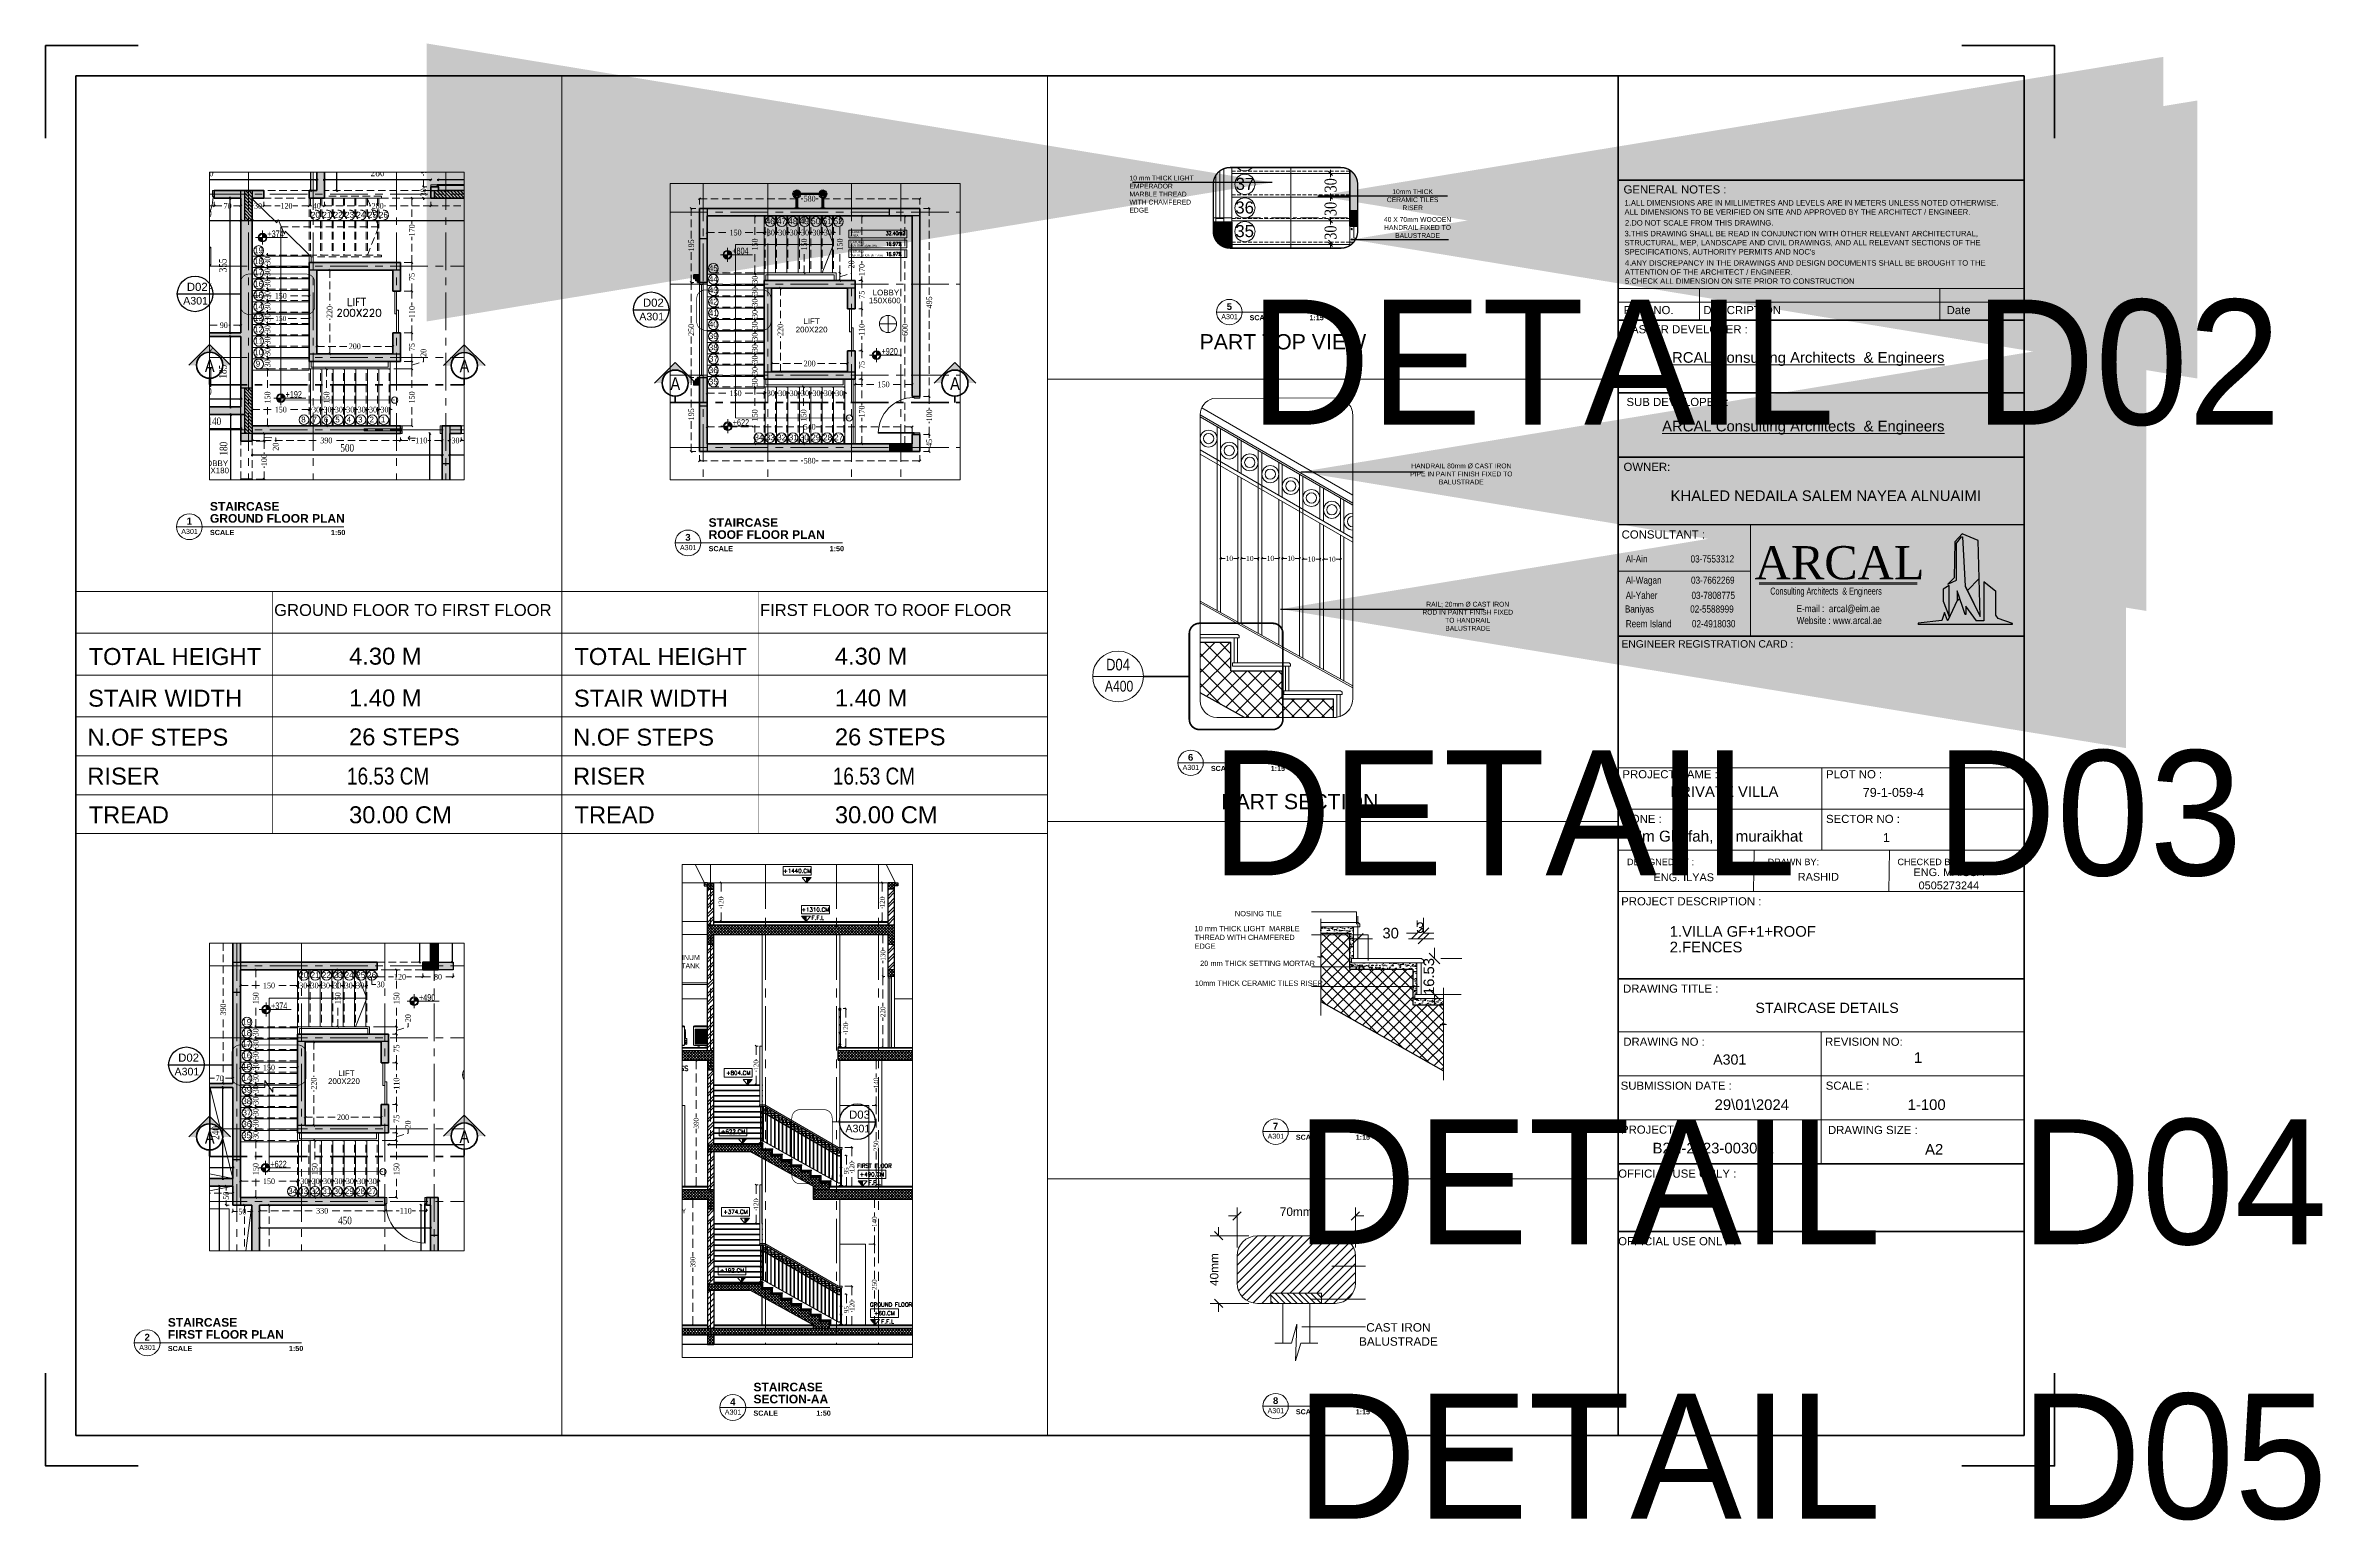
# Paper-space layout 'A301 STAIRCASE DETAILS' of a CAD drawing. Header units: inches. Extents: x -28 to 670, y -6 to 322.
# Drawn here: x -28 to 39.4, y -5.8 to 37.8 of the extents above; entities outside this region: 3.
# The model-space entities are those that its viewports show. They can reach past a viewport. Long polylines and large blocks are cut down to what shows.
import ezdxf
from ezdxf import colors
from ezdxf.entities.mleader import LeaderData, LeaderLine
from ezdxf.enums import TextEntityAlignment as Align
from ezdxf.math import Vec2, Vec3

# ---------------------------------------------------------------- set-up
doc = ezdxf.new("R2018")
doc.units = ezdxf.units.IN
doc.header["$MEASUREMENT"] = 0
doc.header["$PDMODE"] = 98
for name, pattern in [('( Hidden )', [0.375, 0.25, -0.125]), ('CENTER', [2, 1.25, -0.25, 0.25, -0.25]), ('CENTERX2', [4, 2.5, -0.5, 0.5, -0.5]), ('DASHED2', [0.375, 0.25, -0.125]), ('HIDDEN', [0.375, 0.25, -0.125]), ('VILLA AXIS$0$CENTER', [2, 1.25, -0.25, 0.25, -0.25]), ('XA-1F-PLAN$0$DASHED2', [0.375, 0.25, -0.125])]:
    doc.linetypes.add(name, pattern=pattern)
doc.layers.get('0').update_dxf_attribs({"lineweight": 5})
doc.layers.get('Defpoints').update_dxf_attribs({"lineweight": 5})
for name, color, linetype, lineweight in [('.', 14, 'Continuous', 9), ('0_Pen_No__1', 7, 'Continuous', 13), ('A-FINISHING', 2, 'Continuous', 5), ('A-LEVEL TEXT', 3, 'Continuous', 5), ('A-OUTER DIMENSION', 50, 'Continuous', 5), ('A-SECTION LINE', 230, 'Continuous', 35), ('A-text', 111, 'Continuous', 5), ('A-WINDOW NO.Tag.', 6, 'Continuous', 0), ('ARCHES', 1, 'HIDDEN', 5), ('BORDER A2', 7, 'Continuous', 50), ('BORDER TEXT', 7, 'Continuous', 5), ('COLUMNS HATCH', 1, 'Continuous', 5), ('DETAILS DIMENSION', 15, 'Continuous', 5), ('DETAILS TAG', 8, 'Continuous', 5), ('dim', 1, 'Continuous', 9), ('DOOR', 1, 'Continuous', 5), ('E-AX', 9, '( Hidden )', 0), ('E-C', 6, 'Continuous', 5), ('ELEVATION 00', 7, 'Continuous', 30), ('ELEVATION 01', 4, 'Continuous', 25), ('ELEVATION 04', 1, 'Continuous', 9), ('ELEVATIONS DIMENSION', 17, 'Continuous', 9), ('FINISH', 3, 'Continuous', 9), ('FURNITURE', 1, 'Continuous', 0), ('GENERAL TEXT', 4, 'Continuous', 5), ('HANDRAIL', 31, 'Continuous', 5), ('HATCH', 15, 'Continuous', 0), ('HIDDEN', 237, 'HIDDEN', 0), ('IN LINE', 7, 'Continuous', 0), ('INSERT TEXT', 1, 'Continuous', 0), ('K', 12, 'Continuous', 15), ('LADER', 7, 'Continuous', 0), ('LEVEL SYMBOL', 8, 'Continuous', 5), ('LEVELS', 251, 'Continuous', 5), ('MARKER', 8, 'Continuous', 5), ('New_Archicad Doors_Pen_No__27', 7, 'Continuous', 35), ('PROPOSED COLUMNS', 6, 'Continuous', 30), ('REFER TILTLE 100', 7, 'Continuous', 5), ('REFER TILTLE 50', 7, 'Continuous', 5), ('ROOM INFORMATION', 7, 'Continuous', 5), ('ROOMS DIMENSION', 3, 'Continuous', 5), ('STAIR', 1, 'Continuous', 5), ('TAG ELEVATIONS DETAIL', 8, 'Continuous', 9), ('TAG SPOT DETAIL', 8, 'HIDDEN', 9), ('TEXT', 255, 'Continuous', 5), ('TEXT DRAWING TITLE', 7, 'Continuous', 5), ('TEXT ROOM INFORMATION', 1, 'Continuous', 5), ('UTILITIES', 141, 'Continuous', 0), ('WALL PROPOSED', 7, 'Continuous', 30), ('WINDOWS', 5, 'Continuous', 5)]:
    doc.layers.add(name, color=color, linetype=linetype, lineweight=lineweight)
for name, color, linetype, lineweight, true_color in [('ALARM', 7, 'Continuous', 5, 0xff0f0f), ('AXIES', 7, 'CENTER', 0, 0x949596), ('TEXT CONSULTANT', 7, 'Continuous', 5, 0xff0f0f)]:
    doc.layers.add(name, color=color, linetype=linetype, lineweight=lineweight, true_color=true_color)
doc.styles.add('002-F.FLOOR PLAN$0$xref plans$0$ATTRIBUTE', font='BKANT.TTF')
doc.styles.add('Arcan Template Sheet A1$0$banda$0$BANDA AD-0705$0$ZFP', font='swiss.ttf')
doc.styles.add('Arial', font='arial.ttf')
doc.styles.add('ARIAL-TITLE', font='arialbd.ttf')
doc.styles.add('asif', font='arial.ttf')
doc.styles.add('ATT', font='swissc.ttf')
doc.styles.add('DIMTEXT', font='romans.shx', dxfattribs={"width": 0.8})
doc.styles.add('GENERATED_STYLE_7', font='romant__.ttf')
doc.styles.add('GROUND FLOOR XREF - option 3$0$STYLE1', font='arial.ttf', dxfattribs={"height": 30})
doc.styles.add('PDF Arial', font='arial.ttf')
doc.styles.add('ROMANS', font='romans.shx', dxfattribs={"width": 0.7})
doc.styles.add('ROMANS-TITLE', font='ROMANS.shx', dxfattribs={"width": 0.8})
doc.styles.add('ST', font='times.ttf', dxfattribs={"width": 0.8})
doc.styles.get("Standard").update_dxf_attribs({"font": 'arial.ttf'})
doc.styles.add('style4', font='times.ttf', dxfattribs={"width": 0.8})
doc.styles.add('TEXTN', font='arial.ttf', dxfattribs={"height": 0.2})
doc.styles.add('TEXTS', font='arial.ttf', dxfattribs={"width": 0.8})
doc.dimstyles.new('DETAILS DIMENSION', dxfattribs={"dimtxt": 100, "dimasz": 150, "dimexe": 75, "dimexo": 200, "dimgap": 50, "dimtad": 0, "dimdec": 0, "dimlfac": 0.1, "dimzin": 0, "dimdsep": 46, "dimtxsty": 'asif', "dimblk": 'OBLIQUE', "dimcen": 200, "dimdle": 50, "dimclrd": 181, "dimclre": 146, "dimclrt": 1, "dimadec": 0, "dimazin": 0, "dimtfac": 0.5, "dimtdec": 0, "dimtix": 1, "dimtofl": 0, "dimtmove": 2, "dimatfit": 2, "dimfxl": 100, "dimtvp": 0.5, "dimtolj": 1, "dimtzin": 0, "dimlwd": -1, "dimlwe": -1, "dimarcsym": 0})
doc.dimstyles.new('DIM-1', dxfattribs={"dimscale": 10, "dimtxt": 0.2, "dimasz": 0.1, "dimexe": 0.05, "dimexo": 0.06, "dimgap": 0.05, "dimtad": 1, "dimdec": 0, "dimzin": 12, "dimdsep": 46, "dimtxsty": 'DIMTEXT', "dimblk": 'ARCHTICK', "dimcen": 0.1, "dimdle": 0.05, "dimclrd": 8, "dimclre": 8, "dimclrt": 1, "dimadec": 4, "dimazin": 3, "dimtfac": 1, "dimtdec": 0, "dimtofl": 0, "dimtmove": 2, "dimatfit": 3, "dimfxl": 1, "dimtolj": 1, "dimtzin": 0, "dimarcsym": 0})
doc.dimstyles.new('DIM-10', dxfattribs={"dimscale": 100, "dimtxt": 0.2, "dimasz": 0.1, "dimexe": 0.05, "dimexo": 0.06, "dimgap": 0.05, "dimtad": 1, "dimdec": 0, "dimzin": 12, "dimdsep": 46, "dimtxsty": 'DIMTEXT', "dimblk": 'ARCHTICK', "dimcen": 0.1, "dimdle": 0.05, "dimclrd": 256, "dimclre": 256, "dimclrt": 1, "dimadec": 4, "dimazin": 3, "dimtfac": 1, "dimtdec": 0, "dimtofl": 0, "dimtmove": 2, "dimatfit": 3, "dimfxl": 1, "dimtolj": 1, "dimtzin": 0, "dimarcsym": 0})
doc.dimstyles.new('DIM-5', dxfattribs={"dimscale": 50, "dimtxt": 0.2, "dimasz": 0.1, "dimexe": 0.05, "dimexo": 0.06, "dimgap": 0.05, "dimtad": 1, "dimdec": 0, "dimzin": 12, "dimdsep": 46, "dimtxsty": 'DIMTEXT', "dimblk": 'ARCHTICK', "dimcen": 0.1, "dimdle": 0.05, "dimclrd": 256, "dimclre": 256, "dimclrt": 1, "dimadec": 4, "dimazin": 3, "dimtfac": 1, "dimtdec": 0, "dimtofl": 0, "dimtmove": 2, "dimatfit": 3, "dimfxl": 1, "dimtolj": 1, "dimtzin": 0, "dimarcsym": 0})
doc.dimstyles.new('DIM100-2', dxfattribs={"dimtxt": 0.2, "dimasz": 0.05, "dimexe": 0.1, "dimexo": 0.1, "dimgap": 0.09, "dimtad": 1, "dimdec": 0, "dimlfac": 100, "dimzin": 0, "dimdsep": 46, "dimtxsty": 'style4', "dimblk1": 'OBLIQUE', "dimblk2": 'OBLIQUE', "dimsah": 1, "dimcen": 0.09, "dimdle": 0.03, "dimse1": 1, "dimse2": 1, "dimclrd": 256, "dimclrt": 256, "dimadec": 0, "dimazin": 0, "dimtfac": 1, "dimtdec": 0, "dimtix": 1, "dimtmove": 2, "dimatfit": 3, "dimldrblk": 'OBLIQUE', "dimfxl": 1, "dimtolj": 1, "dimtzin": 0, "dimarcsym": 0})
doc.dimstyles.new('RASH PLAN', dxfattribs={"dimtxt": 0.15, "dimasz": 0.05, "dimexe": 0, "dimexo": 0.1, "dimgap": 0.05, "dimtad": 0, "dimdec": 0, "dimlfac": 100, "dimzin": 0, "dimdsep": 46, "dimtxsty": 'ST', "dimblk": 'OBLIQUE', "dimcen": 0.09, "dimclrd": 200, "dimclre": 6, "dimclrt": 1, "dimadec": 0, "dimazin": 0, "dimtfac": 1, "dimtdec": 0, "dimtmove": 1, "dimatfit": 3, "dimldrblk": 'OBLIQUE', "dimfxl": 0, "dimtolj": 1, "dimtzin": 0, "dimlwd": -1, "dimlwe": -1, "dimarcsym": 0})
pattern_1 = [(225, (-699.163894, -683.441031), (0.00883883476, -0.00883883476), []), (315, (-699.163894, -683.441031), (0.00883883476, 0.00883883476), [])]
pattern_2 = [(135, (-50.72994, 2.49188), (-0.044194174, -0.044194174), [])]

# ---------------------------------------------------------------- blocks, each defined once
blk = doc.blocks.new('dfgdfgdbgdeg')
at = {"layer": 'K', "lineweight": -3, "true_color": 0x991b1e}
h = blk.add_hatch(color=244, dxfattribs=at)
h.paths.add_polyline_path([(-376.229, -98.757), (-376.699, -98.562), (-376.92, -98.796), (-376.942, -99.863), (-377.123, -100.048), (-376.867, -99.93), (-376.87, -98.841), (-376.721, -98.651), (-376.693, -98.651), (-376.61, -100.111), (-376.545, -100.244), (-376.202, -99.882)])
h.paths.add_polyline_path([(-376.849, -100.254), (-376.849, -100.538), (-376.773, -100.478)])
h.paths.add_polyline_path([(-377.089, -100.094), (-377.262, -100.204), (-377.262, -100.557), (-377.089, -101.005)])
at = {"layer": 'K', "lineweight": -3}
h = blk.add_hatch(color=7, dxfattribs=at)
h.paths.add_polyline_path([(-375.709, -100.272), (-376.065, -99.988), (-376.065, -101.135), (-376.281, -101.135), (-376.592, -100.699), (-376.592, -100.945), (-376.613, -100.945), (-376.773, -100.478), (-376.849, -100.538), (-377.123, -101.123), (-377.141, -101.123), (-377.227, -100.888), (-377.301, -101.126), (-378.003, -101.21), (-378.003, -101.24), (-375.218, -101.24), (-375.218, -101.211), (-375.635, -101.07), (-375.709, -100.972)])
h.paths.add_polyline_path([(-376.175, -101.008), (-376.202, -99.882), (-376.545, -100.244)])
at = {"color": 7, "lineweight": 30, "true_color": 0xffffff}
for points in [[(-376.229, -98.757), (-376.699, -98.562), (-376.92, -98.796), (-376.942, -99.863), (-377.123, -100.048), (-376.867, -99.93), (-376.87, -98.841), (-376.721, -98.651), (-376.693, -98.651), (-376.61, -100.111), (-376.545, -100.244), (-376.202, -99.882), (-376.229, -98.757)], [(-377.089, -100.094), (-377.262, -100.204), (-377.262, -100.557), (-377.089, -101.005), (-377.089, -100.094)], [(-376.849, -100.254), (-376.849, -100.538), (-376.773, -100.478), (-376.849, -100.254)], [(-376.175, -101.008), (-376.202, -99.882), (-376.545, -100.244), (-376.175, -101.008)]]:
    blk.add_lwpolyline(points, close=True, dxfattribs=at)
at = {"color": 7, "true_color": 0xffffff}
blk.add_lwpolyline([(-375.709, -100.272), (-376.065, -99.988), (-376.065, -101.135), (-376.281, -101.135), (-376.592, -100.699), (-376.592, -100.945), (-376.613, -100.945), (-376.773, -100.478), (-376.849, -100.538), (-377.123, -101.123), (-377.141, -101.123), (-377.227, -100.888), (-377.301, -101.126), (-378.003, -101.21), (-378.003, -101.24), (-375.218, -101.24), (-375.218, -101.211), (-375.635, -101.07), (-375.709, -100.972), (-375.709, -100.272)], close=True, dxfattribs=at)
at = {"layer": 'K', "color": 7, "lineweight": -3}
for p, q in [((-376.92, -98.796), (-376.942, -99.863)), ((-376.867, -99.93), (-376.87, -98.841)), ((-376.693, -98.651), (-376.61, -100.111)), ((-376.175, -101.008), (-376.229, -98.757)), ((-377.089, -100.094), (-377.262, -100.204)), ((-377.262, -100.204), (-377.262, -100.557)), ((-376.942, -99.863), (-377.123, -100.048)), ((-377.123, -100.048), (-376.867, -99.93)), ((-377.089, -101.005), (-377.089, -100.094)), ((-376.613, -100.945), (-376.849, -100.254)), ((-376.849, -100.254), (-376.849, -100.538)), ((-376.61, -100.111), (-376.175, -101.008)), ((-376.545, -100.244), (-376.202, -99.882)), ((-375.709, -100.272), (-376.065, -99.988)), ((-376.065, -99.988), (-376.065, -101.135)), ((-375.709, -100.972), (-375.709, -100.272)), ((-377.227, -100.888), (-377.301, -101.126)), ((-377.262, -100.557), (-377.089, -101.005)), ((-377.141, -101.123), (-377.227, -100.888)), ((-376.849, -100.538), (-377.123, -101.123)), ((-376.849, -100.538), (-376.773, -100.478)), ((-376.592, -100.945), (-376.613, -100.945)), ((-376.281, -101.135), (-376.592, -100.699)), ((-376.592, -100.699), (-376.592, -100.945)), ((-375.635, -101.07), (-375.709, -100.972)), ((-377.301, -101.126), (-378.003, -101.21)), ((-378.003, -101.24), (-375.218, -101.24)), ((-377.123, -101.123), (-377.141, -101.123)), ((-376.065, -101.135), (-376.281, -101.135)), ((-375.218, -101.211), (-375.635, -101.07))]:
    blk.add_line(p, q, dxfattribs=at)
blk = doc.blocks.new('A2-SHEET')
for p, q in [((50.406, 27.832), (50.406, 24.532)), ((46.5, 26.459), (50.406, 26.459)), ((50.671, 26.115), (55.339, 26.115)), ((50.671, 26.075), (55.339, 26.075))]:
    blk.add_line(p, q)
at = {"layer": 'BORDER A2'}
for p, q in [((46.5, 38.016), (58.5, 38.016)), ((46.5, 33.877), (58.496, 33.877)), ((46.504, 31.728), (58.5, 31.728)), ((58.5, 29.832), (46.5, 29.832)), ((46.5, 24.532), (58.5, 24.532)), ((46.5, 14.403), (58.5, 14.403)), ((46.5, 8.933), (58.5, 8.933)), ((46.5, 6.933), (58.5, 6.933))]:
    blk.add_line(p, q, dxfattribs=at)
at = {"layer": 'BORDER A2', "lineweight": -3}
blk.add_line((46.5, 24.532), (58.5, 24.532), dxfattribs=at)
at = {"layer": 'BORDER A2'}
for points in [[(2.743, 42), (0, 42), (0, 39.257)], [(56.657, 42), (59.4, 42), (59.4, 39.257)], [(2.743, 0), (0, 0), (0, 2.743)], [(56.657, 0), (59.4, 0), (59.4, 2.743)]]:
    blk.add_lwpolyline(points, dxfattribs=at)
for points in [[(0.9, 0.9), (46.5, 0.9), (46.5, 41.1), (0.9, 41.1)], [(58.5, 0.9), (58.5, 41.1), (46.5, 41.1), (46.5, 0.9)]]:
    blk.add_lwpolyline(points, close=True, dxfattribs=at)
at = {"layer": 'IN LINE'}
for p, q in [((58.496, 34.818), (46.5, 34.818)), ((58.496, 34.408), (46.5, 34.408)), ((48.902, 33.877), (48.902, 34.818)), ((56.004, 33.877), (56.004, 34.818)), ((46.5, 27.832), (58.5, 27.832)), ((46.52, 20.645), (58.5, 20.645)), ((52.52, 20.645), (52.52, 18.206)), ((46.52, 19.42), (58.52, 19.42)), ((46.52, 18.206), (58.52, 18.206)), ((50.5, 16.984), (50.52, 18.206)), ((54.5, 16.984), (54.52, 18.206)), ((46.5, 16.984), (58.5, 16.984)), ((46.5, 12.833), (58.5, 12.833)), ((52.5, 12.833), (52.5, 8.933)), ((46.5, 11.533), (58.5, 11.533)), ((46.5, 10.233), (58.5, 10.233)), ((46.5, 8.933), (58.5, 8.933))]:
    blk.add_line(p, q, dxfattribs=at)
at = {"layer": 'IN LINE', "lineweight": -3}
blk.add_line((46.5, 27.832), (58.5, 27.832), dxfattribs=at)
at = {"layer": 'K', "lineweight": -3}
blk.add_line((55.369, 24.914), (55.369, 24.884), dxfattribs=at)
blk.add_blockref('dfgdfgdbgdeg', (433.372, 126.125))
at = {"color": 3, "attachment_point": 1, "style": 'Arial'}
for s, insert, char_height, width in [('1.ALL DIMENSIONS ARE IN MILLIMETRES AND LEVELS ARE IN METERS UNLESS NOTED OTHERWISE. ALL DIMENSIONS TO BE VERIFIED ON SITE AND APPROVED BY THE ARCHITECT / ENGINEER.', (46.685, 37.428), 0.161637, 11.35191), ("3.THIS DRAWING SHALL BE READ IN CONJUNCTION WITH OTHER RELEVANT ARCHITECTURAL, STRUCTURAL, MEP, LANDSCAPE AND CIVIL DRAWINGS, AND ALL RELEVANT SECTIONS OF THE SPECIFICATIONS, AUTHORITY PERMITS AND NOC's", (46.685, 36.52), 0.161637, 11.9682), ('2.DO NOT SCALE FROM THIS DRAWING.', (46.697, 36.838), 0.16164, 5.30091), ('4.ANY DISCREPANCY IN THE DRAWINGS AND DESIGN DOCUMENTS SHALL BE BROUGHT TO THE ATTENTION OF THE ARCHITECT / ENGINEER.', (46.697, 35.652), 0.161637, 11.70068), ('5.CHECK ALL DIMENSION ON SITE PRIOR TO CONSTRUCTION', (46.697, 35.115), 0.16164, 8.0402)]:
    blk.add_mtext(s, dxfattribs=dict(at, insert=insert, char_height=char_height, width=width))
at = {"layer": 'INSERT TEXT', "style": 'Arial'}
for p in [(47.797, 32.619), (47.797, 30.589)]:
    blk.add_text('%%UARCAL Consulting Architects  & Engineers', height=0.3144, dxfattribs=at).set_placement(p)
for s, height, p in [('KHALED NEDAILA SALEM NAYEA ALNUAIMI', 0.3144, (52.636, 28.688)), ('PRIVATE VILLA', 0.3144, (49.637, 19.94)), ('79-1-059-4', 0.2642, (54.634, 19.915)), ('Um Ghafah, Al muraikhat', 0.32358, (49.414, 18.622)), ('1', 0.264, (54.427, 18.579)), ('ENG. ILYAS', 0.2304, (48.437, 17.406)), ('RASHID', 0.2304, (52.417, 17.419)), ('ENG. MAISSA', 0.2304, (56.275, 17.555)), ('0505273244', 0.2304, (56.275, 17.165)), ('1.VILLA GF+1+ROOF', 0.3144, (50.182, 15.804)), ('1', 0.314, (55.366, 12.074)), ('29\\01\\2024', 0.3144, (50.448, 10.681)), ('1-100', 0.3144, (55.619, 10.681)), ('B2N-2023-003051', 0.3144, (49.309, 9.397)), ('A2', 0.3144, (55.84, 9.361))]:
    blk.add_text(s, height=height, dxfattribs=at).set_placement(p, align=Align.MIDDLE_CENTER)
blk.add_text('2.FENCES', height=0.3144, dxfattribs=at).set_placement((48.022, 15.343), align=Align.MIDDLE_LEFT)
at = {"layer": 'K', "lineweight": -3}
for s, insert, char_height, width, attachment_point, style in [('{\\C256;Al-Ain  \\C7;                 03-7553312}', (46.722, 26.925), 0.21048, 4.81931, 1, 'ATT'), ('{\\fGeorgia|b0|i0|c178|p18;\\C244;\\c1973145;ARCAL}', (53.043, 26.7), 0.98091, 12.59545, 5, '002-F.FLOOR PLAN$0$xref plans$0$ATTRIBUTE'), ('{\\fArial|b0|i0|c0|p34;\\C7;Consulting Architects  & Engineers}', (50.994, 25.972), 0.21048, 5.12665, 1, 'ROMANS'), ('{\\C244;\\c1973145;E-mail :  a\\fArial|b0|i0|c178|p34;r\\fSwis721 Cn BT|b0|i0|c178|p34;cal@eim.ae                       \\PWebsite : www.arcal.ae}', (51.775, 25.456), 0.210481, 7.95446, 1, 'ATT')]:
    blk.add_mtext(s, dxfattribs=dict(at, insert=insert, char_height=char_height, width=width, attachment_point=attachment_point, style=style))
at = {"layer": 'K', "color": 7, "lineweight": -3, "char_height": 0.21048, "width": 4.81931, "attachment_point": 1, "style": 'ATT'}
for s, insert in [('\\pxr1.02589;{\\C7;Al-Wagan             03-7662269}', (46.722, 26.296)), ('{\\C7;Al-Yaher               03-7808775}', (46.722, 25.848)), ('{\\C0;Baniyas \\C1;               \\C7;02-5588999}', (46.696, 25.443)), ('{\\C7;Reem Island         02-4918030}', (46.722, 25.008))]:
    blk.add_mtext(s, dxfattribs=dict(at, insert=insert))
at = {"layer": 'TEXT', "style": 'Arial'}
for s, height, p in [('GENERAL NOTES :', 0.2406, (48.178, 37.745)), ('MASTER DEVELOPER :', 0.2406, (48.464, 33.609)), ('REV. NO.', 0.2406, (47.397, 34.178)), ('DESCRIPTION', 0.2406, (50.164, 34.178)), ('Date', 0.2406, (56.563, 34.178)), ('SUB DEVELOPER :', 0.2406, (48.256, 31.46)), ('OWNER:', 0.2406, (47.347, 29.542)), ('ENGINEER REGISTRATION CARD :', 0.21836, (49.136, 24.307)), ('PROJECT NAME :', 0.2406, (48.033, 20.452)), ('PLOT NO :', 0.2406, (53.473, 20.452)), ('ZONE :', 0.2406, (47.226, 19.131)), ('SECTOR NO :', 0.2406, (53.735, 19.131)), ('DESIGNED BY :', 0.192, (47.749, 17.859)), ('DRAWN BY: ', 0.192, (51.714, 17.859)), ('CHECKED BY: ', 0.192, (55.701, 17.859)), ('PROJECT DESCRIPTION :', 0.2406, (48.66, 16.694)), ('DRAWING TITLE :', 0.2406, (48.051, 14.113)), ('DRAWING NO :', 0.2406, (47.854, 12.543)), ('REVISION NO:', 0.2406, (53.762, 12.543)), ('SUBMISSION DATE :', 0.2406, (48.215, 11.243)), ('SCALE :', 0.2406, (53.28, 11.243)), ('PROJECT ID :', 0.2406, (47.674, 9.943)), ('DRAWING SIZE :', 0.2406, (54.026, 9.933)), ('OFFICIAL USE ONLY :', 0.2406, (48.244, 8.643)), ('OFFICIAL USE ONLY :', 0.2406, (48.244, 6.643))]:
    blk.add_text(s, height=height, dxfattribs=at).set_placement(p, align=Align.MIDDLE_CENTER)
at = {"layer": 'TEXT', "lineweight": -3, "style": 'Arcan Template Sheet A1$0$banda$0$BANDA AD-0705$0$ZFP'}
blk.add_text('CONSULTANT :', height=0.2406, dxfattribs=at).set_placement((47.832, 27.542), align=Align.MIDDLE_CENTER)
blk = doc.blocks.new('_ArchTick')
at = {"layer": 'A-OUTER DIMENSION', "color": 0, "const_width": 0.15}
blk.add_lwpolyline([(-0.5, -0.5), (0.5, 0.5)], dxfattribs=at)
blk = doc.blocks.new('A-DETAIL-TITLE-100')
at = {"layer": 'TEXT DRAWING TITLE', "linetype": 'Continuous'}
blk.add_line((0, 0), (-1500, 0), dxfattribs=at)
blk.add_circle((-750, 0), 750, dxfattribs=at)
at = {"layer": 'TEXT DRAWING TITLE', "style": 'ARIAL-TITLE'}
for tag, p, height in [('TITLE1', (450, 937), 500), ('SCALE1', (450, -480), 300), ('SCALE2', (2479, -480), 300)]:
    blk.add_attdef(tag, p, '', height=height, dxfattribs=at)
at = {"layer": 'TEXT DRAWING TITLE', "linetype": 'Continuous', "style": 'ARIAL-TITLE'}
blk.add_attdef('DRWG-NO', text='', height=400, dxfattribs=at).set_placement((-751, 326), align=Align.MIDDLE)
at = {"layer": 'TEXT DRAWING TITLE', "color": 7, "lineweight": 30, "flags": 104}
blk.add_attdef('TITLE2', text='', height=500, dxfattribs=at).set_placement((450, 737), align=Align.TOP_LEFT)
at = {"layer": 'TEXT DRAWING TITLE', "linetype": 'Continuous', "style": 'Arial', "width": 0.8}
blk.add_attdef('DRAWING-REF', text='', height=300, dxfattribs=at).set_placement((-735, -270), align=Align.MIDDLE)
blk = doc.blocks.new('_Oblique')
at = {"color": 0, "lineweight": -2}
blk.add_line((-0.5, -0.5), (0.5, 0.5), dxfattribs=at)
blk = doc.blocks.new('*D1142')
at = {"layer": 'Defpoints', "color": 0, "ltscale": 20, "transparency": 16777216}
for p in [(-38, 431), (33, 431), (-41, 261)]:
    blk.add_point(p, dxfattribs=at)
at = {"layer": 'ELEVATIONS DIMENSION', "color": 181, "ltscale": 20, "transparency": 16777216}
for p, q in [((33, 431), (33, 481)), ((33, 261), (33, 211))]:
    blk.add_line(p, q, dxfattribs=at)
at = {"layer": 'ELEVATIONS DIMENSION', "color": 146, "ltscale": 20, "transparency": 16777216}
for p, q in [((162, 431), (63, 431)), ((159, 261), (63, 261))]:
    blk.add_line(p, q, dxfattribs=at)
at = {"layer": 'ELEVATIONS DIMENSION', "color": 181, "ltscale": 20, "transparency": 16777216, "xscale": 50, "yscale": 50, "zscale": 50}
for p, rotation in [((33, 431), 270), ((33, 261), 90)]:
    blk.add_blockref('_Oblique', p, dxfattribs=dict(at, rotation=rotation))
at = {"layer": 'ELEVATIONS DIMENSION', "color": 1, "ltscale": 20, "transparency": 16777216, "insert": (7, 346), "char_height": 50, "attachment_point": 5, "rotation": 90, "style": 'asif'}
blk.add_mtext('\\A1;16.53', dxfattribs=at)
blk = doc.blocks.new('*D1143')
at = {"layer": 'Defpoints', "color": 0, "ltscale": 20, "transparency": 16777216}
for p in [(-329, 525), (-329, 431), (-19, 423)]:
    blk.add_point(p, dxfattribs=at)
at = {"layer": 'ELEVATIONS DIMENSION', "color": 146, "ltscale": 20, "transparency": 16777216}
for p, q in [((-329, 631), (-329, 555)), ((-19, 623), (-19, 555))]:
    blk.add_line(p, q, dxfattribs=at)
at = {"layer": 'ELEVATIONS DIMENSION', "color": 181, "ltscale": 20, "transparency": 16777216}
for p, q in [((-379, 525), (-260, 525)), ((31, 525), (-89, 525))]:
    blk.add_line(p, q, dxfattribs=at)
at = {"layer": 'ELEVATIONS DIMENSION', "color": 181, "ltscale": 20, "transparency": 16777216, "xscale": 50, "yscale": 50, "zscale": 50, "rotation": 180}
blk.add_blockref('_Oblique', (-329, 525), dxfattribs=at)
at = {"layer": 'ELEVATIONS DIMENSION', "color": 181, "ltscale": 20, "transparency": 16777216, "xscale": 50, "yscale": 50, "zscale": 50}
blk.add_blockref('_Oblique', (-19, 525), dxfattribs=at)
at = {"layer": 'ELEVATIONS DIMENSION', "color": 1, "ltscale": 20, "transparency": 16777216, "insert": (-174, 551), "char_height": 50, "attachment_point": 5, "style": 'asif'}
blk.add_mtext('\\A1;30', dxfattribs=at)
blk = doc.blocks.new('*D1144')
at = {"layer": 'Defpoints', "color": 0, "ltscale": 20, "transparency": 16777216}
for p in [(-49, 551), (-49, 411), (-19, 423)]:
    blk.add_point(p, dxfattribs=at)
at = {"layer": 'ELEVATIONS DIMENSION', "color": 181, "ltscale": 20, "transparency": 16777216}
for p, q in [((-49, 551), (-99, 551)), ((-19, 551), (31, 551))]:
    blk.add_line(p, q, dxfattribs=at)
at = {"layer": 'ELEVATIONS DIMENSION', "color": 146, "ltscale": 20, "transparency": 16777216}
for p, q in [((-49, 611), (-49, 581)), ((-19, 623), (-19, 581))]:
    blk.add_line(p, q, dxfattribs=at)
at = {"layer": 'ELEVATIONS DIMENSION', "color": 181, "ltscale": 20, "transparency": 16777216, "xscale": 50, "yscale": 50, "zscale": 50}
blk.add_blockref('_Oblique', (-49, 551), dxfattribs=at)
at = {"layer": 'ELEVATIONS DIMENSION', "color": 181, "ltscale": 20, "transparency": 16777216, "xscale": 50, "yscale": 50, "zscale": 50, "rotation": 180}
blk.add_blockref('_Oblique', (-19, 551), dxfattribs=at)
at = {"layer": 'ELEVATIONS DIMENSION', "color": 1, "ltscale": 20, "transparency": 16777216, "insert": (-34, 577), "char_height": 50, "attachment_point": 5, "style": 'asif'}
blk.add_mtext('\\A1;3', dxfattribs=at)
blk = doc.blocks.new('A-REFR-TARG-100')
at = {"layer": 'DETAILS TAG', "linetype": 'Continuous'}
blk.add_line((0, 0), (-1400, 0), dxfattribs=at)
blk.add_circle((-700, 0), 700, dxfattribs=at)
at = {"layer": 'DETAILS TAG', "linetype": 'Continuous', "style": 'Arial', "width": 0.8}
blk.add_attdef('DRAWING-REF', text='', height=264, dxfattribs=at).set_placement((-672, -270), align=Align.MIDDLE)
at = {"layer": 'TAG ELEVATIONS DETAIL', "linetype": 'Continuous', "style": 'ARIAL-TITLE'}
blk.add_attdef('DET-NO', text='', height=375, dxfattribs=at).set_placement((-701, 326), align=Align.MIDDLE)
blk = doc.blocks.new('*D57')
at = {"layer": 'Defpoints', "color": 0, "ltscale": 20, "transparency": 16777216}
for p in [(-70.7, 98.4), (-140.7, 74.7), (-70.7, 74.7)]:
    blk.add_point(p, dxfattribs=at)
at = {"layer": 'ELEVATIONS DIMENSION', "color": 181, "ltscale": 20, "transparency": 16777216}
for p, q in [((-140.7, 98.4), (-145.7, 98.4)), ((-70.7, 98.4), (-65.7, 98.4))]:
    blk.add_line(p, q, dxfattribs=at)
at = {"layer": 'ELEVATIONS DIMENSION', "color": 146, "ltscale": 20, "transparency": 16777216}
for p, q in [((-140.7, 79.7), (-140.7, 103.4)), ((-70.7, 79.7), (-70.7, 103.4))]:
    blk.add_line(p, q, dxfattribs=at)
at = {"layer": 'ELEVATIONS DIMENSION', "color": 181, "ltscale": 20, "transparency": 16777216, "xscale": 5, "yscale": 5, "zscale": 5}
blk.add_blockref('_Oblique', (-140.7, 98.4), dxfattribs=at)
at = {"layer": 'ELEVATIONS DIMENSION', "color": 181, "ltscale": 20, "transparency": 16777216, "xscale": 5, "yscale": 5, "zscale": 5, "rotation": 180}
blk.add_blockref('_Oblique', (-70.7, 98.4), dxfattribs=at)
at = {"layer": 'ELEVATIONS DIMENSION', "color": 1, "ltscale": 20, "transparency": 16777216, "insert": (-105.7, 100.9), "char_height": 5, "width": 0.367, "attachment_point": 5, "style": 'asif'}
blk.add_mtext('\\A1;70mm', dxfattribs=at)
blk = doc.blocks.new('*D56')
at = {"layer": 'Defpoints', "color": 0, "ltscale": 20, "transparency": 16777216}
for p in [(-128.7, 86.7), (-151.6, 46.7), (-128.7, 46.7)]:
    blk.add_point(p, dxfattribs=at)
at = {"layer": 'ELEVATIONS DIMENSION', "color": 146, "ltscale": 20, "transparency": 16777216}
for p, q in [((-133.7, 86.7), (-156.6, 86.7)), ((-133.7, 46.7), (-156.6, 46.7))]:
    blk.add_line(p, q, dxfattribs=at)
at = {"layer": 'ELEVATIONS DIMENSION', "color": 181, "ltscale": 20, "transparency": 16777216}
for p, q in [((-151.6, 86.7), (-151.6, 91.7)), ((-151.6, 46.7), (-151.6, 41.7))]:
    blk.add_line(p, q, dxfattribs=at)
at = {"layer": 'ELEVATIONS DIMENSION', "color": 181, "ltscale": 20, "transparency": 16777216, "xscale": 5, "yscale": 5, "zscale": 5}
for p, rotation in [((-151.6, 86.7), 270), ((-151.6, 46.7), 90)]:
    blk.add_blockref('_Oblique', p, dxfattribs=dict(at, rotation=rotation))
at = {"layer": 'ELEVATIONS DIMENSION', "color": 1, "ltscale": 20, "transparency": 16777216, "insert": (-154.2, 66.7), "char_height": 5, "attachment_point": 5, "rotation": 90, "style": 'asif'}
blk.add_mtext('\\A1;40mm', dxfattribs=at)
blk = doc.blocks.new('A-DETAIL-TITLE-50')
at = {"layer": 'REFER TILTLE 50', "linetype": 'Continuous'}
blk.add_line((0, 0), (-750, 0), dxfattribs=at)
blk.add_circle((-375, 0), 375, dxfattribs=at)
at = {"layer": 'REFER TILTLE 50', "color": 4, "style": 'ARIAL-TITLE'}
for tag, p, height in [('TITLE1', (225, 468), 250), ('TITLE2', (225, 118), 250), ('SCALE1', (225, -240), 150), ('SCALE2', (1240, -240), 150)]:
    blk.add_attdef(tag, p, '', height=height, dxfattribs=at)
at = {"layer": 'REFER TILTLE 50', "color": 4, "linetype": 'Continuous', "style": 'ARIAL-TITLE'}
blk.add_attdef('DRWG-NO', text='', height=200, dxfattribs=at).set_placement((-376, 163), align=Align.MIDDLE)
at = {"layer": 'REFER TILTLE 50', "color": 4, "linetype": 'Continuous', "style": 'Arial', "width": 0.8}
blk.add_attdef('DRAWING-REF', text='', height=150, dxfattribs=at).set_placement((-333, -138), align=Align.MIDDLE)
blk = doc.blocks.new('*D1114')
at = {"layer": 'Defpoints', "color": 0, "transparency": 16777216}
for p in [(-21.844, 29.627), (-20.159, 29.773), (-20.159, 29.627)]:
    blk.add_point(p, dxfattribs=at)
at = {"layer": 'DETAILS DIMENSION', "color": 6, "transparency": 16777216}
for p, q in [((-21.844, 29.727), (-21.844, 29.773)), ((-20.159, 29.727), (-20.159, 29.773))]:
    blk.add_line(p, q, dxfattribs=at)
at = {"layer": 'DETAILS DIMENSION', "color": 200, "linetype": 'DASHED2', "transparency": 16777216}
for p, q in [((-21.844, 29.773), (-21.171, 29.773)), ((-20.159, 29.773), (-20.832, 29.773))]:
    blk.add_line(p, q, dxfattribs=at)
at = {"layer": 'DETAILS DIMENSION', "color": 200, "transparency": 16777216, "xscale": 0.05, "yscale": 0.05, "zscale": 0.05, "rotation": 180}
blk.add_blockref('_Oblique', (-21.844, 29.773), dxfattribs=at)
at = {"layer": 'DETAILS DIMENSION', "color": 200, "transparency": 16777216, "xscale": 0.05, "yscale": 0.05, "zscale": 0.05}
blk.add_blockref('_Oblique', (-20.159, 29.773), dxfattribs=at)
at = {"layer": 'DETAILS DIMENSION', "color": 1, "transparency": 16777216, "insert": (-21.001, 29.773), "char_height": 0.15, "attachment_point": 5, "style": 'ST'}
blk.add_mtext('\\A1;150', dxfattribs=at)
blk = doc.blocks.new('*D1136')
at = {"layer": 'Defpoints', "color": 0, "transparency": 16777216}
for p in [(6.792, 22.537), (7.298, 22.678), (7.298, 22.516)]:
    blk.add_point(p, dxfattribs=at)
at = {"layer": 'DETAILS DIMENSION', "color": 6, "transparency": 16777216}
for p, q in [((6.792, 22.637), (6.792, 22.678)), ((7.298, 22.616), (7.298, 22.678))]:
    blk.add_line(p, q, dxfattribs=at)
at = {"layer": 'DETAILS DIMENSION', "color": 200, "linetype": 'DASHED2', "transparency": 16777216}
for p, q in [((6.792, 22.678), (6.92, 22.678)), ((7.298, 22.678), (7.17, 22.678))]:
    blk.add_line(p, q, dxfattribs=at)
at = {"layer": 'DETAILS DIMENSION', "color": 200, "transparency": 16777216, "xscale": 0.05, "yscale": 0.05, "zscale": 0.05, "rotation": 180}
blk.add_blockref('_Oblique', (6.792, 22.678), dxfattribs=at)
at = {"layer": 'DETAILS DIMENSION', "color": 200, "transparency": 16777216, "xscale": 0.05, "yscale": 0.05, "zscale": 0.05}
blk.add_blockref('_Oblique', (7.298, 22.678), dxfattribs=at)
at = {"layer": 'DETAILS DIMENSION', "color": 1, "transparency": 16777216, "insert": (7.045, 22.678), "char_height": 0.15, "attachment_point": 5, "style": 'ST'}
blk.add_mtext('\\A1;10', dxfattribs=at)
blk = doc.blocks.new('*D1137')
at = {"layer": 'Defpoints', "color": 0, "transparency": 16777216}
for p in [(7.399, 22.533), (7.905, 22.674), (7.905, 22.512)]:
    blk.add_point(p, dxfattribs=at)
at = {"layer": 'DETAILS DIMENSION', "color": 6, "transparency": 16777216}
for p, q in [((7.399, 22.633), (7.399, 22.674)), ((7.905, 22.612), (7.905, 22.674))]:
    blk.add_line(p, q, dxfattribs=at)
at = {"layer": 'DETAILS DIMENSION', "color": 200, "linetype": 'DASHED2', "transparency": 16777216}
for p, q in [((7.399, 22.674), (7.527, 22.674)), ((7.905, 22.674), (7.777, 22.674))]:
    blk.add_line(p, q, dxfattribs=at)
at = {"layer": 'DETAILS DIMENSION', "color": 200, "transparency": 16777216, "xscale": 0.05, "yscale": 0.05, "zscale": 0.05, "rotation": 180}
blk.add_blockref('_Oblique', (7.399, 22.674), dxfattribs=at)
at = {"layer": 'DETAILS DIMENSION', "color": 200, "transparency": 16777216, "xscale": 0.05, "yscale": 0.05, "zscale": 0.05}
blk.add_blockref('_Oblique', (7.905, 22.674), dxfattribs=at)
at = {"layer": 'DETAILS DIMENSION', "color": 1, "transparency": 16777216, "insert": (7.652, 22.674), "char_height": 0.15, "attachment_point": 5, "style": 'ST'}
blk.add_mtext('\\A1;10', dxfattribs=at)
blk = doc.blocks.new('*D1138')
at = {"layer": 'Defpoints', "color": 0, "transparency": 16777216}
for p in [(8.007, 22.537), (8.513, 22.678), (8.513, 22.516)]:
    blk.add_point(p, dxfattribs=at)
at = {"layer": 'DETAILS DIMENSION', "color": 6, "transparency": 16777216}
for p, q in [((8.007, 22.637), (8.007, 22.678)), ((8.513, 22.616), (8.513, 22.678))]:
    blk.add_line(p, q, dxfattribs=at)
at = {"layer": 'DETAILS DIMENSION', "color": 200, "linetype": 'DASHED2', "transparency": 16777216}
for p, q in [((8.007, 22.678), (8.135, 22.678)), ((8.513, 22.678), (8.385, 22.678))]:
    blk.add_line(p, q, dxfattribs=at)
at = {"layer": 'DETAILS DIMENSION', "color": 200, "transparency": 16777216, "xscale": 0.05, "yscale": 0.05, "zscale": 0.05, "rotation": 180}
blk.add_blockref('_Oblique', (8.007, 22.678), dxfattribs=at)
at = {"layer": 'DETAILS DIMENSION', "color": 200, "transparency": 16777216, "xscale": 0.05, "yscale": 0.05, "zscale": 0.05}
blk.add_blockref('_Oblique', (8.513, 22.678), dxfattribs=at)
at = {"layer": 'DETAILS DIMENSION', "color": 1, "transparency": 16777216, "insert": (8.26, 22.678), "char_height": 0.15, "attachment_point": 5, "style": 'ST'}
blk.add_mtext('\\A1;10', dxfattribs=at)
blk = doc.blocks.new('*D1139')
at = {"layer": 'Defpoints', "color": 0, "transparency": 16777216}
for p in [(8.614, 22.537), (9.12, 22.678), (9.12, 22.516)]:
    blk.add_point(p, dxfattribs=at)
at = {"layer": 'DETAILS DIMENSION', "color": 6, "transparency": 16777216}
for p, q in [((8.614, 22.637), (8.614, 22.678)), ((9.12, 22.616), (9.12, 22.678))]:
    blk.add_line(p, q, dxfattribs=at)
at = {"layer": 'DETAILS DIMENSION', "color": 200, "linetype": 'DASHED2', "transparency": 16777216}
for p, q in [((8.614, 22.678), (8.742, 22.678)), ((9.12, 22.678), (8.992, 22.678))]:
    blk.add_line(p, q, dxfattribs=at)
at = {"layer": 'DETAILS DIMENSION', "color": 200, "transparency": 16777216, "xscale": 0.05, "yscale": 0.05, "zscale": 0.05, "rotation": 180}
blk.add_blockref('_Oblique', (8.614, 22.678), dxfattribs=at)
at = {"layer": 'DETAILS DIMENSION', "color": 200, "transparency": 16777216, "xscale": 0.05, "yscale": 0.05, "zscale": 0.05}
blk.add_blockref('_Oblique', (9.12, 22.678), dxfattribs=at)
at = {"layer": 'DETAILS DIMENSION', "color": 1, "transparency": 16777216, "insert": (8.867, 22.678), "char_height": 0.15, "attachment_point": 5, "style": 'ST'}
blk.add_mtext('\\A1;10', dxfattribs=at)
blk = doc.blocks.new('*D1140')
at = {"layer": 'Defpoints', "color": 0, "transparency": 16777216}
for p in [(9.222, 22.516), (9.728, 22.657), (9.728, 22.495)]:
    blk.add_point(p, dxfattribs=at)
at = {"layer": 'DETAILS DIMENSION', "color": 6, "transparency": 16777216}
for p, q in [((9.222, 22.616), (9.222, 22.657)), ((9.728, 22.595), (9.728, 22.657))]:
    blk.add_line(p, q, dxfattribs=at)
at = {"layer": 'DETAILS DIMENSION', "color": 200, "linetype": 'DASHED2', "transparency": 16777216}
for p, q in [((9.222, 22.657), (9.35, 22.657)), ((9.728, 22.657), (9.6, 22.657))]:
    blk.add_line(p, q, dxfattribs=at)
at = {"layer": 'DETAILS DIMENSION', "color": 200, "transparency": 16777216, "xscale": 0.05, "yscale": 0.05, "zscale": 0.05, "rotation": 180}
blk.add_blockref('_Oblique', (9.222, 22.657), dxfattribs=at)
at = {"layer": 'DETAILS DIMENSION', "color": 200, "transparency": 16777216, "xscale": 0.05, "yscale": 0.05, "zscale": 0.05}
blk.add_blockref('_Oblique', (9.728, 22.657), dxfattribs=at)
at = {"layer": 'DETAILS DIMENSION', "color": 1, "transparency": 16777216, "insert": (9.475, 22.657), "char_height": 0.15, "attachment_point": 5, "style": 'ST'}
blk.add_mtext('\\A1;10', dxfattribs=at)
blk = doc.blocks.new('*D1141')
at = {"layer": 'Defpoints', "color": 0, "transparency": 16777216}
for p in [(9.829, 22.509), (10.335, 22.65), (10.335, 22.488)]:
    blk.add_point(p, dxfattribs=at)
at = {"layer": 'DETAILS DIMENSION', "color": 6, "transparency": 16777216}
for p, q in [((9.829, 22.609), (9.829, 22.65)), ((10.335, 22.588), (10.335, 22.65))]:
    blk.add_line(p, q, dxfattribs=at)
at = {"layer": 'DETAILS DIMENSION', "color": 200, "linetype": 'DASHED2', "transparency": 16777216}
for p, q in [((9.829, 22.65), (9.957, 22.65)), ((10.335, 22.65), (10.207, 22.65))]:
    blk.add_line(p, q, dxfattribs=at)
at = {"layer": 'DETAILS DIMENSION', "color": 200, "transparency": 16777216, "xscale": 0.05, "yscale": 0.05, "zscale": 0.05, "rotation": 180}
blk.add_blockref('_Oblique', (9.829, 22.65), dxfattribs=at)
at = {"layer": 'DETAILS DIMENSION', "color": 200, "transparency": 16777216, "xscale": 0.05, "yscale": 0.05, "zscale": 0.05}
blk.add_blockref('_Oblique', (10.335, 22.65), dxfattribs=at)
at = {"layer": 'DETAILS DIMENSION', "color": 1, "transparency": 16777216, "insert": (10.082, 22.65), "char_height": 0.15, "attachment_point": 5, "style": 'ST'}
blk.add_mtext('\\A1;10', dxfattribs=at)
blk = doc.blocks.new('*D68')
at = {"layer": 'Defpoints', "color": 0, "transparency": 16777216}
for p in [(669.679, 318.081), (669.965, 318.081), (669.679, 317.309)]:
    blk.add_point(p, dxfattribs=at)
at = {"layer": 'dim', "color": 6, "transparency": 16777216}
for p, q in [((669.779, 318.081), (669.965, 318.081)), ((669.779, 317.309), (669.965, 317.309))]:
    blk.add_line(p, q, dxfattribs=at)
at = {"layer": 'dim', "color": 200, "linetype": 'DASHED2', "transparency": 16777216}
for p, q in [((669.965, 318.081), (669.965, 317.927)), ((669.965, 317.309), (669.965, 317.463))]:
    blk.add_line(p, q, dxfattribs=at)
at = {"layer": 'dim', "color": 200, "transparency": 16777216, "xscale": 0.05, "yscale": 0.05, "zscale": 0.05}
for p, rotation in [((669.965, 318.081), 90), ((669.965, 317.309), 270)]:
    blk.add_blockref('_Oblique', p, dxfattribs=dict(at, rotation=rotation))
at = {"layer": 'dim', "color": 1, "transparency": 16777216, "insert": (669.965, 317.695), "char_height": 0.15, "attachment_point": 5, "rotation": 90, "style": 'ST'}
blk.add_mtext('\\A1;16.53', dxfattribs=at)
blk = doc.blocks.new('*D69')
at = {"layer": 'Defpoints', "color": 0, "transparency": 16777216}
for p in [(668.493, 322.011), (669.053, 322.155), (669.053, 322.011)]:
    blk.add_point(p, dxfattribs=at)
at = {"layer": 'dim', "color": 6, "transparency": 16777216}
for p, q in [((668.493, 322.111), (668.493, 322.155)), ((669.053, 322.111), (669.053, 322.155))]:
    blk.add_line(p, q, dxfattribs=at)
at = {"layer": 'dim', "color": 200, "linetype": 'DASHED2', "transparency": 16777216}
for p, q in [((668.493, 322.155), (668.648, 322.155)), ((669.053, 322.155), (668.897, 322.155))]:
    blk.add_line(p, q, dxfattribs=at)
at = {"layer": 'dim', "color": 200, "transparency": 16777216, "xscale": 0.05, "yscale": 0.05, "zscale": 0.05, "rotation": 180}
blk.add_blockref('_Oblique', (668.493, 322.155), dxfattribs=at)
at = {"layer": 'dim', "color": 200, "transparency": 16777216, "xscale": 0.05, "yscale": 0.05, "zscale": 0.05}
blk.add_blockref('_Oblique', (669.053, 322.155), dxfattribs=at)
at = {"layer": 'dim', "color": 1, "transparency": 16777216, "insert": (668.773, 322.155), "char_height": 0.15, "attachment_point": 5, "style": 'ST'}
blk.add_mtext('\\A1;12', dxfattribs=at)
blk = doc.blocks.new('*D70')
at = {"layer": 'Defpoints', "color": 0, "transparency": 16777216}
for p in [(667.858, 322.169), (667.858, 322.045), (668.418, 322.045)]:
    blk.add_point(p, dxfattribs=at)
at = {"layer": 'dim', "color": 6, "transparency": 16777216}
for p, q in [((667.858, 322.145), (667.858, 322.169)), ((668.418, 322.145), (668.418, 322.169))]:
    blk.add_line(p, q, dxfattribs=at)
at = {"layer": 'dim', "color": 200, "linetype": 'DASHED2', "transparency": 16777216}
for p, q in [((667.858, 322.169), (668.014, 322.169)), ((668.418, 322.169), (668.263, 322.169))]:
    blk.add_line(p, q, dxfattribs=at)
at = {"layer": 'dim', "color": 200, "transparency": 16777216, "xscale": 0.05, "yscale": 0.05, "zscale": 0.05, "rotation": 180}
blk.add_blockref('_Oblique', (667.858, 322.169), dxfattribs=at)
at = {"layer": 'dim', "color": 200, "transparency": 16777216, "xscale": 0.05, "yscale": 0.05, "zscale": 0.05}
blk.add_blockref('_Oblique', (668.418, 322.169), dxfattribs=at)
at = {"layer": 'dim', "color": 1, "transparency": 16777216, "insert": (668.138, 322.169), "char_height": 0.15, "attachment_point": 5, "style": 'ST'}
blk.add_mtext('\\A1;12', dxfattribs=at)
blk = doc.blocks.new('*D221')
at = {"layer": 'Defpoints', "color": 0, "transparency": 16777216}
for p in [(36.278, 24.262), (36.278, 24.03), (38.579, 23.98)]:
    blk.add_point(p, dxfattribs=at)
at = {"layer": 'ROOMS DIMENSION', "linetype": 'Continuous', "lineweight": -2, "transparency": 16777216}
blk.add_line((38.609, 24.262), (36.248, 24.262), dxfattribs=at)
at = {"layer": 'ROOMS DIMENSION', "lineweight": -2, "transparency": 16777216, "xscale": 0.05, "yscale": 0.05, "zscale": 0.05, "rotation": 180}
blk.add_blockref('_Oblique', (36.278, 24.262), dxfattribs=at)
at = {"layer": 'ROOMS DIMENSION', "lineweight": -2, "transparency": 16777216, "xscale": 0.05, "yscale": 0.05, "zscale": 0.05}
blk.add_blockref('_Oblique', (38.579, 24.262), dxfattribs=at)
at = {"layer": 'ROOMS DIMENSION', "transparency": 16777216, "insert": (37.429, 24.454), "char_height": 0.2, "attachment_point": 5, "style": 'style4'}
blk.add_mtext('\\A1;230', dxfattribs=at)
blk = doc.blocks.new('*D222')
at = {"layer": 'Defpoints', "color": 0, "transparency": 16777216}
for p in [(33.279, 24.262), (36.078, 24.08), (33.279, 24.062)]:
    blk.add_point(p, dxfattribs=at)
at = {"layer": 'ROOMS DIMENSION', "linetype": 'Continuous', "lineweight": -2, "transparency": 16777216}
blk.add_line((36.108, 24.262), (33.249, 24.262), dxfattribs=at)
at = {"layer": 'ROOMS DIMENSION', "lineweight": -2, "transparency": 16777216, "xscale": 0.05, "yscale": 0.05, "zscale": 0.05, "rotation": 180}
blk.add_blockref('_Oblique', (33.279, 24.262), dxfattribs=at)
at = {"layer": 'ROOMS DIMENSION', "lineweight": -2, "transparency": 16777216, "xscale": 0.05, "yscale": 0.05, "zscale": 0.05}
blk.add_blockref('_Oblique', (36.078, 24.262), dxfattribs=at)
at = {"layer": 'ROOMS DIMENSION', "transparency": 16777216, "insert": (34.679, 24.454), "char_height": 0.2, "attachment_point": 5, "style": 'style4'}
blk.add_mtext('\\A1;280', dxfattribs=at)
blk = doc.blocks.new('*D223')
at = {"layer": 'Defpoints', "color": 0, "transparency": 16777216}
for p in [(27.279, 24.262), (27.279, 23.98), (33.079, 23.98)]:
    blk.add_point(p, dxfattribs=at)
at = {"layer": 'ROOMS DIMENSION', "linetype": 'Continuous', "lineweight": -2, "transparency": 16777216}
blk.add_line((33.109, 24.262), (27.249, 24.262), dxfattribs=at)
at = {"layer": 'ROOMS DIMENSION', "lineweight": -2, "transparency": 16777216, "xscale": 0.05, "yscale": 0.05, "zscale": 0.05, "rotation": 180}
blk.add_blockref('_Oblique', (27.279, 24.262), dxfattribs=at)
at = {"layer": 'ROOMS DIMENSION', "lineweight": -2, "transparency": 16777216, "xscale": 0.05, "yscale": 0.05, "zscale": 0.05}
blk.add_blockref('_Oblique', (33.079, 24.262), dxfattribs=at)
at = {"layer": 'ROOMS DIMENSION', "transparency": 16777216, "insert": (30.179, 24.454), "char_height": 0.2, "attachment_point": 5, "style": 'style4'}
blk.add_mtext('\\A1;580', dxfattribs=at)
blk = doc.blocks.new('*D252')
at = {"layer": 'Defpoints', "color": 0, "transparency": 16777216}
for p in [(36.078, 23.78), (39.479, 23.78), (36.078, 23.573)]:
    blk.add_point(p, dxfattribs=at)
at = {"layer": 'DETAILS DIMENSION', "color": 6, "transparency": 16777216}
for p, q in [((36.078, 23.68), (36.078, 23.573)), ((39.479, 23.68), (39.479, 23.573))]:
    blk.add_line(p, q, dxfattribs=at)
at = {"layer": 'DETAILS DIMENSION', "color": 200, "linetype": 'DASHED2', "transparency": 16777216}
for p, q in [((36.078, 23.573), (37.603, 23.573)), ((39.479, 23.573), (37.955, 23.573))]:
    blk.add_line(p, q, dxfattribs=at)
at = {"layer": 'DETAILS DIMENSION', "color": 200, "transparency": 16777216, "xscale": 0.05, "yscale": 0.05, "zscale": 0.05, "rotation": 180}
blk.add_blockref('_Oblique', (36.078, 23.573), dxfattribs=at)
at = {"layer": 'DETAILS DIMENSION', "color": 200, "transparency": 16777216, "xscale": 0.05, "yscale": 0.05, "zscale": 0.05}
blk.add_blockref('_Oblique', (39.479, 23.573), dxfattribs=at)
at = {"layer": 'DETAILS DIMENSION', "color": 1, "transparency": 16777216, "insert": (37.779, 23.573), "char_height": 0.15, "attachment_point": 5, "style": 'ST'}
blk.add_mtext('\\A1;340', dxfattribs=at)
blk = doc.blocks.new('*D254')
at = {"layer": 'Defpoints', "color": 0, "transparency": 16777216}
for p in [(36.078, 24.98), (35.884, 24.08), (36.078, 24.08)]:
    blk.add_point(p, dxfattribs=at)
at = {"layer": 'DETAILS DIMENSION', "color": 6, "transparency": 16777216}
for p, q in [((35.978, 24.98), (35.884, 24.98)), ((35.978, 24.08), (35.884, 24.08))]:
    blk.add_line(p, q, dxfattribs=at)
at = {"layer": 'DETAILS DIMENSION', "color": 200, "linetype": 'DASHED2', "transparency": 16777216}
for p, q in [((35.884, 24.98), (35.884, 24.662)), ((35.884, 24.08), (35.884, 24.398))]:
    blk.add_line(p, q, dxfattribs=at)
at = {"layer": 'DETAILS DIMENSION', "color": 200, "transparency": 16777216, "xscale": 0.05, "yscale": 0.05, "zscale": 0.05}
for p, rotation in [((35.884, 24.98), 90), ((35.884, 24.08), 270)]:
    blk.add_blockref('_Oblique', p, dxfattribs=dict(at, rotation=rotation))
at = {"layer": 'DETAILS DIMENSION', "color": 1, "transparency": 16777216, "insert": (35.884, 24.53), "char_height": 0.15, "attachment_point": 5, "rotation": 90, "style": 'ST'}
blk.add_mtext('\\A1;90', dxfattribs=at)
blk = doc.blocks.new('*D255')
at = {"layer": 'Defpoints', "color": 0, "transparency": 16777216}
for p in [(36.078, 24.08), (35.884, 23.78), (36.078, 23.78)]:
    blk.add_point(p, dxfattribs=at)
at = {"layer": 'DETAILS DIMENSION', "color": 200, "linetype": 'DASHED2', "transparency": 16777216}
for p, q in [((35.884, 24.08), (35.884, 24.13)), ((35.884, 24.08), (35.884, 24.061)), ((35.884, 23.78), (35.884, 23.798)), ((35.884, 23.78), (35.884, 23.73))]:
    blk.add_line(p, q, dxfattribs=at)
at = {"layer": 'DETAILS DIMENSION', "color": 6, "transparency": 16777216}
for p, q in [((35.978, 24.08), (35.884, 24.08)), ((35.978, 23.78), (35.884, 23.78))]:
    blk.add_line(p, q, dxfattribs=at)
at = {"layer": 'DETAILS DIMENSION', "color": 200, "transparency": 16777216, "xscale": 0.05, "yscale": 0.05, "zscale": 0.05}
for p, rotation in [((35.884, 24.08), 270), ((35.884, 23.78), 90)]:
    blk.add_blockref('_Oblique', p, dxfattribs=dict(at, rotation=rotation))
at = {"layer": 'DETAILS DIMENSION', "color": 1, "transparency": 16777216, "insert": (35.884, 23.93), "char_height": 0.15, "attachment_point": 5, "rotation": 90, "style": 'ST'}
blk.add_mtext('\\A1;30', dxfattribs=at)
blk = doc.blocks.new('*D256')
at = {"layer": 'Defpoints', "color": 0, "transparency": 16777216}
for p in [(31.379, 16.379), (31.692, 16.379), (31.379, 11.58)]:
    blk.add_point(p, dxfattribs=at)
at = {"layer": 'DETAILS DIMENSION', "color": 6, "transparency": 16777216}
for p, q in [((31.479, 16.379), (31.692, 16.379)), ((31.479, 11.58), (31.692, 11.58))]:
    blk.add_line(p, q, dxfattribs=at)
at = {"layer": 'DETAILS DIMENSION', "color": 200, "linetype": 'DASHED2', "transparency": 16777216}
for p, q in [((31.692, 16.379), (31.692, 14.158)), ((31.692, 11.58), (31.692, 13.801))]:
    blk.add_line(p, q, dxfattribs=at)
at = {"layer": 'DETAILS DIMENSION', "color": 200, "transparency": 16777216, "xscale": 0.05, "yscale": 0.05, "zscale": 0.05}
for p, rotation in [((31.692, 16.379), 90), ((31.692, 11.58), 270)]:
    blk.add_blockref('_Oblique', p, dxfattribs=dict(at, rotation=rotation))
at = {"layer": 'DETAILS DIMENSION', "color": 1, "transparency": 16777216, "insert": (31.692, 13.98), "char_height": 0.15, "attachment_point": 5, "rotation": 90, "style": 'ST'}
blk.add_mtext('\\A1;480', dxfattribs=at)
blk = doc.blocks.new('*D257')
at = {"layer": 'Defpoints', "color": 0, "transparency": 16777216}
for p in [(31.379, 17.379), (31.692, 17.379), (31.379, 16.379)]:
    blk.add_point(p, dxfattribs=at)
at = {"layer": 'DETAILS DIMENSION', "color": 6, "transparency": 16777216}
for p, q in [((31.479, 17.379), (31.692, 17.379)), ((31.479, 16.379), (31.692, 16.379))]:
    blk.add_line(p, q, dxfattribs=at)
at = {"layer": 'DETAILS DIMENSION', "color": 200, "linetype": 'DASHED2', "transparency": 16777216}
for p, q in [((31.692, 17.379), (31.692, 17.049)), ((31.692, 16.379), (31.692, 16.71))]:
    blk.add_line(p, q, dxfattribs=at)
at = {"layer": 'DETAILS DIMENSION', "color": 200, "transparency": 16777216, "xscale": 0.05, "yscale": 0.05, "zscale": 0.05}
for p, rotation in [((31.692, 17.379), 90), ((31.692, 16.379), 270)]:
    blk.add_blockref('_Oblique', p, dxfattribs=dict(at, rotation=rotation))
at = {"layer": 'DETAILS DIMENSION', "color": 1, "transparency": 16777216, "insert": (31.692, 16.879), "char_height": 0.15, "attachment_point": 5, "rotation": 90, "style": 'ST'}
blk.add_mtext('\\A1;100', dxfattribs=at)
blk = doc.blocks.new('*D258')
at = {"layer": 'Defpoints', "color": 0, "transparency": 16777216}
for p in [(31.379, 17.579), (31.692, 17.579), (31.379, 17.379)]:
    blk.add_point(p, dxfattribs=at)
at = {"layer": 'DETAILS DIMENSION', "color": 6, "transparency": 16777216}
for p, q in [((31.479, 17.579), (31.692, 17.579)), ((31.479, 17.379), (31.692, 17.379))]:
    blk.add_line(p, q, dxfattribs=at)
at = {"layer": 'DETAILS DIMENSION', "color": 200, "linetype": 'DASHED2', "transparency": 16777216}
for p, q in [((31.692, 17.379), (31.692, 17.579)), ((31.692, 17.479), (31.996, 17.465)), ((31.996, 17.465), (31.996, 17.365))]:
    blk.add_line(p, q, dxfattribs=at)
at = {"layer": 'DETAILS DIMENSION', "color": 200, "transparency": 16777216, "xscale": 0.05, "yscale": 0.05, "zscale": 0.05}
for p, rotation in [((31.692, 17.579), 90), ((31.692, 17.379), 270)]:
    blk.add_blockref('_Oblique', p, dxfattribs=dict(at, rotation=rotation))
at = {"layer": 'DETAILS DIMENSION', "color": 1, "transparency": 16777216, "insert": (31.996, 17.232), "char_height": 0.15, "attachment_point": 5, "rotation": 90, "style": 'ST'}
blk.add_mtext('\\A1;20', dxfattribs=at)
blk = doc.blocks.new('*D266')
at = {"layer": 'Defpoints', "color": 0, "transparency": 16777216}
for p in [(33.279, 23.78), (36.078, 23.78), (33.279, 23.573)]:
    blk.add_point(p, dxfattribs=at)
at = {"layer": 'DETAILS DIMENSION', "color": 6, "transparency": 16777216}
for p, q in [((33.279, 23.68), (33.279, 23.573)), ((36.078, 23.68), (36.078, 23.573))]:
    blk.add_line(p, q, dxfattribs=at)
at = {"layer": 'DETAILS DIMENSION', "color": 200, "linetype": 'DASHED2', "transparency": 16777216}
for p, q in [((33.279, 23.573), (34.501, 23.573)), ((36.078, 23.573), (34.856, 23.573))]:
    blk.add_line(p, q, dxfattribs=at)
at = {"layer": 'DETAILS DIMENSION', "color": 200, "transparency": 16777216, "xscale": 0.05, "yscale": 0.05, "zscale": 0.05, "rotation": 180}
blk.add_blockref('_Oblique', (33.279, 23.573), dxfattribs=at)
at = {"layer": 'DETAILS DIMENSION', "color": 200, "transparency": 16777216, "xscale": 0.05, "yscale": 0.05, "zscale": 0.05}
blk.add_blockref('_Oblique', (36.078, 23.573), dxfattribs=at)
at = {"layer": 'DETAILS DIMENSION', "color": 1, "transparency": 16777216, "insert": (34.679, 23.573), "char_height": 0.15, "attachment_point": 5, "style": 'ST'}
blk.add_mtext('\\A1;280', dxfattribs=at)
blk = doc.blocks.new('*D267')
at = {"layer": 'Defpoints', "color": 0, "transparency": 16777216}
for p in [(32.879, 23.779), (33.279, 23.78), (32.879, 23.573)]:
    blk.add_point(p, dxfattribs=at)
at = {"layer": 'DETAILS DIMENSION', "color": 6, "transparency": 16777216}
for p, q in [((32.879, 23.679), (32.879, 23.573)), ((33.279, 23.68), (33.279, 23.573))]:
    blk.add_line(p, q, dxfattribs=at)
at = {"layer": 'DETAILS DIMENSION', "color": 200, "linetype": 'DASHED2', "transparency": 16777216}
for p, q in [((32.879, 23.573), (32.945, 23.573)), ((33.279, 23.573), (33.213, 23.573))]:
    blk.add_line(p, q, dxfattribs=at)
at = {"layer": 'DETAILS DIMENSION', "color": 200, "transparency": 16777216, "xscale": 0.05, "yscale": 0.05, "zscale": 0.05, "rotation": 180}
blk.add_blockref('_Oblique', (32.879, 23.573), dxfattribs=at)
at = {"layer": 'DETAILS DIMENSION', "color": 200, "transparency": 16777216, "xscale": 0.05, "yscale": 0.05, "zscale": 0.05}
blk.add_blockref('_Oblique', (33.279, 23.573), dxfattribs=at)
at = {"layer": 'DETAILS DIMENSION', "color": 1, "transparency": 16777216, "insert": (33.079, 23.573), "char_height": 0.15, "attachment_point": 5, "style": 'ST'}
blk.add_mtext('\\A1;40', dxfattribs=at)
blk = doc.blocks.new('*D268')
at = {"layer": 'Defpoints', "color": 0, "transparency": 16777216}
for p in [(31.679, 23.78), (32.879, 23.779), (31.679, 23.573)]:
    blk.add_point(p, dxfattribs=at)
at = {"layer": 'DETAILS DIMENSION', "color": 6, "transparency": 16777216}
for p, q in [((31.679, 23.68), (31.679, 23.573)), ((32.879, 23.679), (32.879, 23.573))]:
    blk.add_line(p, q, dxfattribs=at)
at = {"layer": 'DETAILS DIMENSION', "color": 200, "linetype": 'DASHED2', "transparency": 16777216}
for p, q in [((31.679, 23.573), (32.109, 23.573)), ((32.879, 23.573), (32.448, 23.573))]:
    blk.add_line(p, q, dxfattribs=at)
at = {"layer": 'DETAILS DIMENSION', "color": 200, "transparency": 16777216, "xscale": 0.05, "yscale": 0.05, "zscale": 0.05, "rotation": 180}
blk.add_blockref('_Oblique', (31.679, 23.573), dxfattribs=at)
at = {"layer": 'DETAILS DIMENSION', "color": 200, "transparency": 16777216, "xscale": 0.05, "yscale": 0.05, "zscale": 0.05}
blk.add_blockref('_Oblique', (32.879, 23.573), dxfattribs=at)
at = {"layer": 'DETAILS DIMENSION', "color": 1, "transparency": 16777216, "insert": (32.279, 23.573), "char_height": 0.15, "attachment_point": 5, "style": 'ST'}
blk.add_mtext('\\A1;120', dxfattribs=at)
blk = doc.blocks.new('*D269')
at = {"layer": 'Defpoints', "color": 0, "transparency": 16777216}
for p in [(31.379, 23.78), (31.679, 23.78), (31.379, 23.573)]:
    blk.add_point(p, dxfattribs=at)
at = {"layer": 'DETAILS DIMENSION', "color": 6, "transparency": 16777216}
for p, q in [((31.379, 23.68), (31.379, 23.573)), ((31.679, 23.68), (31.679, 23.573))]:
    blk.add_line(p, q, dxfattribs=at)
at = {"layer": 'DETAILS DIMENSION', "color": 200, "linetype": 'DASHED2', "transparency": 16777216}
for p, q in [((31.379, 23.573), (31.329, 23.573)), ((31.379, 23.573), (31.397, 23.573)), ((31.679, 23.573), (31.66, 23.573)), ((31.679, 23.573), (31.729, 23.573))]:
    blk.add_line(p, q, dxfattribs=at)
at = {"layer": 'DETAILS DIMENSION', "color": 200, "transparency": 16777216, "xscale": 0.05, "yscale": 0.05, "zscale": 0.05}
blk.add_blockref('_Oblique', (31.379, 23.573), dxfattribs=at)
at = {"layer": 'DETAILS DIMENSION', "color": 200, "transparency": 16777216, "xscale": 0.05, "yscale": 0.05, "zscale": 0.05, "rotation": 180}
blk.add_blockref('_Oblique', (31.679, 23.573), dxfattribs=at)
at = {"layer": 'DETAILS DIMENSION', "color": 1, "transparency": 16777216, "insert": (31.529, 23.573), "char_height": 0.15, "attachment_point": 5, "style": 'ST'}
blk.add_mtext('\\A1;30', dxfattribs=at)
blk = doc.blocks.new('*D270')
at = {"layer": 'Defpoints', "color": 0, "transparency": 16777216}
for p in [(30.379, 23.78), (31.079, 23.78), (30.379, 23.573)]:
    blk.add_point(p, dxfattribs=at)
at = {"layer": 'DETAILS DIMENSION', "color": 6, "transparency": 16777216}
for p, q in [((30.379, 23.68), (30.379, 23.573)), ((31.079, 23.68), (31.079, 23.573))]:
    blk.add_line(p, q, dxfattribs=at)
at = {"layer": 'DETAILS DIMENSION', "color": 200, "linetype": 'DASHED2', "transparency": 16777216}
for p, q in [((30.379, 23.573), (30.596, 23.573)), ((31.079, 23.573), (30.861, 23.573))]:
    blk.add_line(p, q, dxfattribs=at)
at = {"layer": 'DETAILS DIMENSION', "color": 200, "transparency": 16777216, "xscale": 0.05, "yscale": 0.05, "zscale": 0.05, "rotation": 180}
blk.add_blockref('_Oblique', (30.379, 23.573), dxfattribs=at)
at = {"layer": 'DETAILS DIMENSION', "color": 200, "transparency": 16777216, "xscale": 0.05, "yscale": 0.05, "zscale": 0.05}
blk.add_blockref('_Oblique', (31.079, 23.573), dxfattribs=at)
at = {"layer": 'DETAILS DIMENSION', "color": 1, "transparency": 16777216, "insert": (30.729, 23.573), "char_height": 0.15, "attachment_point": 5, "style": 'ST'}
blk.add_mtext('\\A1;70', dxfattribs=at)
blk = doc.blocks.new('*D271')
at = {"layer": 'Defpoints', "color": 0, "transparency": 16777216}
for p in [(29.279, 23.78), (30.379, 23.78), (29.279, 23.573)]:
    blk.add_point(p, dxfattribs=at)
at = {"layer": 'DETAILS DIMENSION', "color": 6, "transparency": 16777216}
for p, q in [((29.279, 23.68), (29.279, 23.573)), ((30.379, 23.68), (30.379, 23.573))]:
    blk.add_line(p, q, dxfattribs=at)
at = {"layer": 'DETAILS DIMENSION', "color": 200, "linetype": 'DASHED2', "transparency": 16777216}
for p, q in [((29.279, 23.573), (29.659, 23.573)), ((30.379, 23.573), (29.998, 23.573))]:
    blk.add_line(p, q, dxfattribs=at)
at = {"layer": 'DETAILS DIMENSION', "color": 200, "transparency": 16777216, "xscale": 0.05, "yscale": 0.05, "zscale": 0.05, "rotation": 180}
blk.add_blockref('_Oblique', (29.279, 23.573), dxfattribs=at)
at = {"layer": 'DETAILS DIMENSION', "color": 200, "transparency": 16777216, "xscale": 0.05, "yscale": 0.05, "zscale": 0.05}
blk.add_blockref('_Oblique', (30.379, 23.573), dxfattribs=at)
at = {"layer": 'DETAILS DIMENSION', "color": 1, "transparency": 16777216, "insert": (29.829, 23.573), "char_height": 0.15, "attachment_point": 5, "style": 'ST'}
blk.add_mtext('\\A1;110', dxfattribs=at)
blk = doc.blocks.new('*D280')
at = {"layer": 'Defpoints', "color": 0, "transparency": 16777216}
for p in [(29.179, 23.306), (31.079, 23.252), (31.079, 23.187)]:
    blk.add_point(p, dxfattribs=at)
at = {"layer": 'ROOMS DIMENSION', "linetype": 'Continuous', "lineweight": -2, "transparency": 16777216}
blk.add_line((29.149, 23.187), (31.109, 23.187), dxfattribs=at)
at = {"layer": 'ROOMS DIMENSION', "lineweight": -2, "transparency": 16777216, "xscale": 0.05, "yscale": 0.05, "zscale": 0.05, "rotation": 180}
blk.add_blockref('_Oblique', (29.179, 23.187), dxfattribs=at)
at = {"layer": 'ROOMS DIMENSION', "lineweight": -2, "transparency": 16777216, "xscale": 0.05, "yscale": 0.05, "zscale": 0.05}
blk.add_blockref('_Oblique', (31.079, 23.187), dxfattribs=at)
at = {"layer": 'ROOMS DIMENSION', "transparency": 16777216, "insert": (30.129, 23.379), "char_height": 0.2, "attachment_point": 5, "style": 'style4'}
blk.add_mtext('\\A1;190', dxfattribs=at)
blk = doc.blocks.new('*D283')
at = {"layer": 'Defpoints', "color": 0, "transparency": 16777216}
for p in [(29.679, 18.079), (31.079, 18.079), (31.079, 17.709)]:
    blk.add_point(p, dxfattribs=at)
at = {"layer": 'ROOMS DIMENSION', "linetype": 'Continuous', "lineweight": -2, "transparency": 16777216}
blk.add_line((29.649, 17.709), (31.109, 17.709), dxfattribs=at)
at = {"layer": 'ROOMS DIMENSION', "lineweight": -2, "transparency": 16777216, "xscale": 0.05, "yscale": 0.05, "zscale": 0.05, "rotation": 180}
blk.add_blockref('_Oblique', (29.679, 17.709), dxfattribs=at)
at = {"layer": 'ROOMS DIMENSION', "lineweight": -2, "transparency": 16777216, "xscale": 0.05, "yscale": 0.05, "zscale": 0.05}
blk.add_blockref('_Oblique', (31.079, 17.709), dxfattribs=at)
at = {"layer": 'ROOMS DIMENSION', "transparency": 16777216, "insert": (30.379, 17.901), "char_height": 0.2, "attachment_point": 5, "style": 'style4'}
blk.add_mtext('\\A1;140', dxfattribs=at)
blk = doc.blocks.new('*D285')
at = {"layer": 'Defpoints', "color": 0, "transparency": 16777216}
for p in [(30.814, 18.079), (31.179, 18.079), (31.079, 16.28)]:
    blk.add_point(p, dxfattribs=at)
at = {"layer": 'ROOMS DIMENSION', "linetype": 'Continuous', "lineweight": -2, "transparency": 16777216}
blk.add_line((30.814, 16.25), (30.814, 18.109), dxfattribs=at)
at = {"layer": 'ROOMS DIMENSION', "lineweight": -2, "transparency": 16777216, "xscale": 0.05, "yscale": 0.05, "zscale": 0.05}
for p, rotation in [((30.814, 18.079), 90), ((30.814, 16.28), 270)]:
    blk.add_blockref('_Oblique', p, dxfattribs=dict(at, rotation=rotation))
at = {"layer": 'ROOMS DIMENSION', "transparency": 16777216, "insert": (30.623, 17.18), "char_height": 0.2, "attachment_point": 5, "rotation": 90, "style": 'style4'}
blk.add_mtext('\\A1;180', dxfattribs=at)
blk = doc.blocks.new('*D292')
at = {"layer": 'Defpoints', "color": 0, "transparency": 16777216}
for p in [(31.079, 18.496), (29.179, 18.279), (31.079, 18.279)]:
    blk.add_point(p, dxfattribs=at)
at = {"layer": 'ROOMS DIMENSION', "linetype": 'Continuous', "lineweight": -2, "transparency": 16777216}
blk.add_line((29.149, 18.496), (31.109, 18.496), dxfattribs=at)
at = {"layer": 'ROOMS DIMENSION', "lineweight": -2, "transparency": 16777216, "xscale": 0.05, "yscale": 0.05, "zscale": 0.05, "rotation": 180}
blk.add_blockref('_Oblique', (29.179, 18.496), dxfattribs=at)
at = {"layer": 'ROOMS DIMENSION', "lineweight": -2, "transparency": 16777216, "xscale": 0.05, "yscale": 0.05, "zscale": 0.05}
blk.add_blockref('_Oblique', (31.079, 18.496), dxfattribs=at)
at = {"layer": 'ROOMS DIMENSION', "transparency": 16777216, "insert": (30.129, 18.688), "char_height": 0.2, "attachment_point": 5, "style": 'style4'}
blk.add_mtext('\\A1;190', dxfattribs=at)
blk = doc.blocks.new('*D293')
at = {"layer": 'Defpoints', "color": 0, "transparency": 16777216}
for p in [(31.079, 20.134), (30.796, 18.279), (31.079, 18.279)]:
    blk.add_point(p, dxfattribs=at)
at = {"layer": 'ROOMS DIMENSION', "linetype": 'Continuous', "lineweight": -2, "transparency": 16777216}
blk.add_line((30.796, 20.164), (30.796, 18.249), dxfattribs=at)
at = {"layer": 'ROOMS DIMENSION', "lineweight": -2, "transparency": 16777216, "xscale": 0.05, "yscale": 0.05, "zscale": 0.05}
for p, rotation in [((30.796, 20.134), 90), ((30.796, 18.279), 270)]:
    blk.add_blockref('_Oblique', p, dxfattribs=dict(at, rotation=rotation))
at = {"layer": 'ROOMS DIMENSION', "transparency": 16777216, "insert": (30.604, 19.207), "char_height": 0.2, "attachment_point": 5, "rotation": 90, "style": 'style4'}
blk.add_mtext('\\A1;185', dxfattribs=at)
blk = doc.blocks.new('*D294')
at = {"layer": 'Defpoints', "color": 0, "transparency": 16777216}
for p in [(30.796, 23.78), (31.179, 23.78), (31.079, 20.234)]:
    blk.add_point(p, dxfattribs=at)
at = {"layer": 'ROOMS DIMENSION', "linetype": 'Continuous', "lineweight": -2, "transparency": 16777216}
blk.add_line((30.796, 20.204), (30.796, 23.81), dxfattribs=at)
at = {"layer": 'ROOMS DIMENSION', "lineweight": -2, "transparency": 16777216, "xscale": 0.05, "yscale": 0.05, "zscale": 0.05}
for p, rotation in [((30.796, 23.78), 90), ((30.796, 20.234), 270)]:
    blk.add_blockref('_Oblique', p, dxfattribs=dict(at, rotation=rotation))
at = {"layer": 'ROOMS DIMENSION', "transparency": 16777216, "insert": (30.604, 22.007), "char_height": 0.2, "attachment_point": 5, "rotation": 90, "style": 'style4'}
blk.add_mtext('\\A1;355', dxfattribs=at)
blk = doc.blocks.new('*D295')
at = {"layer": 'Defpoints', "color": 0, "transparency": 16777216}
for p in [(31.379, 17.579), (35.279, 17.579), (31.379, 17.397)]:
    blk.add_point(p, dxfattribs=at)
at = {"layer": 'DETAILS DIMENSION', "color": 6, "transparency": 16777216}
for p, q in [((31.379, 17.479), (31.379, 17.397)), ((35.279, 17.479), (35.279, 17.397))]:
    blk.add_line(p, q, dxfattribs=at)
at = {"layer": 'DETAILS DIMENSION', "color": 200, "linetype": 'DASHED2', "transparency": 16777216}
for p, q in [((31.379, 17.397), (33.152, 17.397)), ((35.279, 17.397), (33.505, 17.397))]:
    blk.add_line(p, q, dxfattribs=at)
at = {"layer": 'DETAILS DIMENSION', "color": 200, "transparency": 16777216, "xscale": 0.05, "yscale": 0.05, "zscale": 0.05, "rotation": 180}
blk.add_blockref('_Oblique', (31.379, 17.397), dxfattribs=at)
at = {"layer": 'DETAILS DIMENSION', "color": 200, "transparency": 16777216, "xscale": 0.05, "yscale": 0.05, "zscale": 0.05}
blk.add_blockref('_Oblique', (35.279, 17.397), dxfattribs=at)
at = {"layer": 'DETAILS DIMENSION', "color": 1, "transparency": 16777216, "insert": (33.329, 17.397), "char_height": 0.15, "attachment_point": 5, "style": 'ST'}
blk.add_mtext('\\A1;390', dxfattribs=at)
blk = doc.blocks.new('*D296')
at = {"layer": 'Defpoints', "color": 0, "transparency": 16777216}
for p in [(35.279, 17.579), (36.379, 17.579), (36.379, 17.397)]:
    blk.add_point(p, dxfattribs=at)
at = {"layer": 'DETAILS DIMENSION', "color": 6, "transparency": 16777216}
for p, q in [((35.279, 17.479), (35.279, 17.397)), ((36.379, 17.479), (36.379, 17.397))]:
    blk.add_line(p, q, dxfattribs=at)
at = {"layer": 'DETAILS DIMENSION', "color": 200, "linetype": 'DASHED2', "transparency": 16777216}
for p, q in [((35.279, 17.397), (35.659, 17.397)), ((36.379, 17.397), (35.998, 17.397))]:
    blk.add_line(p, q, dxfattribs=at)
at = {"layer": 'DETAILS DIMENSION', "color": 200, "transparency": 16777216, "xscale": 0.05, "yscale": 0.05, "zscale": 0.05, "rotation": 180}
blk.add_blockref('_Oblique', (35.279, 17.397), dxfattribs=at)
at = {"layer": 'DETAILS DIMENSION', "color": 200, "transparency": 16777216, "xscale": 0.05, "yscale": 0.05, "zscale": 0.05}
blk.add_blockref('_Oblique', (36.379, 17.397), dxfattribs=at)
at = {"layer": 'DETAILS DIMENSION', "color": 1, "transparency": 16777216, "insert": (35.829, 17.397), "char_height": 0.15, "attachment_point": 5, "style": 'ST'}
blk.add_mtext('\\A1;110', dxfattribs=at)
blk = doc.blocks.new('*D297')
at = {"layer": 'Defpoints', "color": 0, "transparency": 16777216}
for p in [(36.579, 17.579), (36.879, 17.579), (36.879, 17.397)]:
    blk.add_point(p, dxfattribs=at)
at = {"layer": 'DETAILS DIMENSION', "color": 6, "transparency": 16777216}
for p, q in [((36.579, 17.479), (36.579, 17.397)), ((36.879, 17.479), (36.879, 17.397))]:
    blk.add_line(p, q, dxfattribs=at)
at = {"layer": 'DETAILS DIMENSION', "color": 200, "linetype": 'DASHED2', "transparency": 16777216}
for p, q in [((36.579, 17.397), (36.529, 17.397)), ((36.579, 17.397), (36.597, 17.397)), ((36.879, 17.397), (36.86, 17.397)), ((36.879, 17.397), (36.929, 17.397))]:
    blk.add_line(p, q, dxfattribs=at)
at = {"layer": 'DETAILS DIMENSION', "color": 200, "transparency": 16777216, "xscale": 0.05, "yscale": 0.05, "zscale": 0.05}
blk.add_blockref('_Oblique', (36.579, 17.397), dxfattribs=at)
at = {"layer": 'DETAILS DIMENSION', "color": 200, "transparency": 16777216, "xscale": 0.05, "yscale": 0.05, "zscale": 0.05, "rotation": 180}
blk.add_blockref('_Oblique', (36.879, 17.397), dxfattribs=at)
at = {"layer": 'DETAILS DIMENSION', "color": 1, "transparency": 16777216, "insert": (36.729, 17.397), "char_height": 0.15, "attachment_point": 5, "style": 'ST'}
blk.add_mtext('\\A1;30', dxfattribs=at)
blk = doc.blocks.new('*D298')
at = {"layer": 'Defpoints', "color": 0, "transparency": 16777216}
for p in [(36.879, 17.579), (39.079, 17.579), (39.079, 17.397)]:
    blk.add_point(p, dxfattribs=at)
at = {"layer": 'DETAILS DIMENSION', "color": 6, "transparency": 16777216}
for p, q in [((36.879, 17.479), (36.879, 17.397)), ((39.079, 17.479), (39.079, 17.397))]:
    blk.add_line(p, q, dxfattribs=at)
at = {"layer": 'DETAILS DIMENSION', "color": 200, "linetype": 'DASHED2', "transparency": 16777216}
for p, q in [((36.879, 17.397), (37.801, 17.397)), ((39.079, 17.397), (38.156, 17.397))]:
    blk.add_line(p, q, dxfattribs=at)
at = {"layer": 'DETAILS DIMENSION', "color": 200, "transparency": 16777216, "xscale": 0.05, "yscale": 0.05, "zscale": 0.05, "rotation": 180}
blk.add_blockref('_Oblique', (36.879, 17.397), dxfattribs=at)
at = {"layer": 'DETAILS DIMENSION', "color": 200, "transparency": 16777216, "xscale": 0.05, "yscale": 0.05, "zscale": 0.05}
blk.add_blockref('_Oblique', (39.079, 17.397), dxfattribs=at)
at = {"layer": 'DETAILS DIMENSION', "color": 1, "transparency": 16777216, "insert": (37.979, 17.397), "char_height": 0.15, "attachment_point": 5, "style": 'ST'}
blk.add_mtext('\\A1;220', dxfattribs=at)
blk = doc.blocks.new('*D303')
at = {"layer": 'Defpoints', "color": 0, "transparency": 16777216}
for p in [(35.009, 19.28), (35.583, 19.28), (35.009, 17.779)]:
    blk.add_point(p, dxfattribs=at)
at = {"layer": 'DETAILS DIMENSION', "color": 6, "transparency": 16777216}
for p, q in [((35.109, 19.28), (35.583, 19.28)), ((35.109, 17.779), (35.583, 17.779))]:
    blk.add_line(p, q, dxfattribs=at)
at = {"layer": 'DETAILS DIMENSION', "color": 200, "linetype": 'DASHED2', "transparency": 16777216}
for p, q in [((35.583, 19.28), (35.583, 18.699)), ((35.583, 17.779), (35.583, 18.36))]:
    blk.add_line(p, q, dxfattribs=at)
at = {"layer": 'DETAILS DIMENSION', "color": 200, "transparency": 16777216, "xscale": 0.05, "yscale": 0.05, "zscale": 0.05}
for p, rotation in [((35.583, 19.28), 90), ((35.583, 17.779), 270)]:
    blk.add_blockref('_Oblique', p, dxfattribs=dict(at, rotation=rotation))
at = {"layer": 'DETAILS DIMENSION', "color": 1, "transparency": 16777216, "insert": (35.583, 18.53), "char_height": 0.15, "attachment_point": 5, "rotation": 90, "style": 'ST'}
blk.add_mtext('\\A1;150', dxfattribs=at)
blk = doc.blocks.new('*D304')
at = {"layer": 'Defpoints', "color": 0, "transparency": 16777216}
for p in [(35.278, 19.48), (35.583, 19.48), (35.009, 19.28)]:
    blk.add_point(p, dxfattribs=at)
at = {"layer": 'DETAILS DIMENSION', "color": 200, "linetype": 'DASHED2', "transparency": 16777216}
for p, q in [((35.887, 19.471), (35.887, 19.571)), ((35.583, 19.28), (35.583, 19.48)), ((35.583, 19.38), (35.887, 19.471))]:
    blk.add_line(p, q, dxfattribs=at)
at = {"layer": 'DETAILS DIMENSION', "color": 6, "transparency": 16777216}
for p, q in [((35.378, 19.48), (35.583, 19.48)), ((35.109, 19.28), (35.583, 19.28))]:
    blk.add_line(p, q, dxfattribs=at)
at = {"layer": 'DETAILS DIMENSION', "color": 200, "transparency": 16777216, "xscale": 0.05, "yscale": 0.05, "zscale": 0.05}
for p, rotation in [((35.583, 19.48), 90), ((35.583, 19.28), 270)]:
    blk.add_blockref('_Oblique', p, dxfattribs=dict(at, rotation=rotation))
at = {"layer": 'DETAILS DIMENSION', "color": 1, "transparency": 16777216, "insert": (35.887, 19.704), "char_height": 0.15, "attachment_point": 5, "rotation": 90, "style": 'ST'}
blk.add_mtext('\\A1;20', dxfattribs=at)
blk = doc.blocks.new('*D305')
at = {"layer": 'Defpoints', "color": 0, "transparency": 16777216}
for p in [(35.278, 20.23), (35.583, 20.23), (35.278, 19.48)]:
    blk.add_point(p, dxfattribs=at)
at = {"layer": 'DETAILS DIMENSION', "color": 6, "transparency": 16777216}
for p, q in [((35.378, 20.23), (35.583, 20.23)), ((35.378, 19.48), (35.583, 19.48))]:
    blk.add_line(p, q, dxfattribs=at)
at = {"layer": 'DETAILS DIMENSION', "color": 200, "linetype": 'DASHED2', "transparency": 16777216}
for p, q in [((35.583, 20.23), (35.583, 19.984)), ((35.583, 19.48), (35.583, 19.725))]:
    blk.add_line(p, q, dxfattribs=at)
at = {"layer": 'DETAILS DIMENSION', "color": 200, "transparency": 16777216, "xscale": 0.05, "yscale": 0.05, "zscale": 0.05}
for p, rotation in [((35.583, 20.23), 90), ((35.583, 19.48), 270)]:
    blk.add_blockref('_Oblique', p, dxfattribs=dict(at, rotation=rotation))
at = {"layer": 'DETAILS DIMENSION', "color": 1, "transparency": 16777216, "insert": (35.583, 19.855), "char_height": 0.15, "attachment_point": 5, "rotation": 90, "style": 'ST'}
blk.add_mtext('\\A1;75', dxfattribs=at)
blk = doc.blocks.new('*D306')
at = {"layer": 'Defpoints', "color": 0, "transparency": 16777216}
for p in [(35.278, 21.33), (35.583, 21.33), (35.278, 20.23)]:
    blk.add_point(p, dxfattribs=at)
at = {"layer": 'DETAILS DIMENSION', "color": 6, "transparency": 16777216}
for p, q in [((35.378, 21.33), (35.583, 21.33)), ((35.378, 20.23), (35.583, 20.23))]:
    blk.add_line(p, q, dxfattribs=at)
at = {"layer": 'DETAILS DIMENSION', "color": 200, "linetype": 'DASHED2', "transparency": 16777216}
for p, q in [((35.583, 21.33), (35.583, 20.949)), ((35.583, 20.23), (35.583, 20.611))]:
    blk.add_line(p, q, dxfattribs=at)
at = {"layer": 'DETAILS DIMENSION', "color": 200, "transparency": 16777216, "xscale": 0.05, "yscale": 0.05, "zscale": 0.05}
for p, rotation in [((35.583, 21.33), 90), ((35.583, 20.23), 270)]:
    blk.add_blockref('_Oblique', p, dxfattribs=dict(at, rotation=rotation))
at = {"layer": 'DETAILS DIMENSION', "color": 1, "transparency": 16777216, "insert": (35.583, 20.78), "char_height": 0.15, "attachment_point": 5, "rotation": 90, "style": 'ST'}
blk.add_mtext('\\A1;110', dxfattribs=at)
blk = doc.blocks.new('*D307')
at = {"layer": 'Defpoints', "color": 0, "transparency": 16777216}
for p in [(35.278, 22.08), (35.583, 22.08), (35.278, 21.33)]:
    blk.add_point(p, dxfattribs=at)
at = {"layer": 'DETAILS DIMENSION', "color": 6, "transparency": 16777216}
for p, q in [((35.378, 22.08), (35.583, 22.08)), ((35.378, 21.33), (35.583, 21.33))]:
    blk.add_line(p, q, dxfattribs=at)
at = {"layer": 'DETAILS DIMENSION', "color": 200, "linetype": 'DASHED2', "transparency": 16777216}
for p, q in [((35.583, 22.08), (35.583, 21.834)), ((35.583, 21.33), (35.583, 21.575))]:
    blk.add_line(p, q, dxfattribs=at)
at = {"layer": 'DETAILS DIMENSION', "color": 200, "transparency": 16777216, "xscale": 0.05, "yscale": 0.05, "zscale": 0.05}
for p, rotation in [((35.583, 22.08), 90), ((35.583, 21.33), 270)]:
    blk.add_blockref('_Oblique', p, dxfattribs=dict(at, rotation=rotation))
at = {"layer": 'DETAILS DIMENSION', "color": 1, "transparency": 16777216, "insert": (35.583, 21.705), "char_height": 0.15, "attachment_point": 5, "rotation": 90, "style": 'ST'}
blk.add_mtext('\\A1;75', dxfattribs=at)
blk = doc.blocks.new('*D308')
at = {"layer": 'Defpoints', "color": 0, "transparency": 16777216}
for p in [(35.583, 23.78), (36.078, 23.78), (35.278, 22.08)]:
    blk.add_point(p, dxfattribs=at)
at = {"layer": 'DETAILS DIMENSION', "color": 6, "transparency": 16777216}
for p, q in [((35.978, 23.78), (35.583, 23.78)), ((35.378, 22.08), (35.583, 22.08))]:
    blk.add_line(p, q, dxfattribs=at)
at = {"layer": 'DETAILS DIMENSION', "color": 200, "linetype": 'DASHED2', "transparency": 16777216}
for p, q in [((35.583, 23.78), (35.583, 23.099)), ((35.583, 22.08), (35.583, 22.76))]:
    blk.add_line(p, q, dxfattribs=at)
at = {"layer": 'DETAILS DIMENSION', "color": 200, "transparency": 16777216, "xscale": 0.05, "yscale": 0.05, "zscale": 0.05}
for p, rotation in [((35.583, 23.78), 90), ((35.583, 22.08), 270)]:
    blk.add_blockref('_Oblique', p, dxfattribs=dict(at, rotation=rotation))
at = {"layer": 'DETAILS DIMENSION', "color": 1, "transparency": 16777216, "insert": (35.583, 22.93), "char_height": 0.15, "attachment_point": 5, "rotation": 90, "style": 'ST'}
blk.add_mtext('\\A1;170', dxfattribs=at)
blk = doc.blocks.new('*D309')
at = {"layer": 'Defpoints', "color": 0, "transparency": 16777216}
for p in [(35.078, 19.875), (33.079, 19.68), (35.078, 19.68)]:
    blk.add_point(p, dxfattribs=at)
at = {"layer": 'DETAILS DIMENSION', "color": 6, "transparency": 16777216}
for p, q in [((33.079, 19.78), (33.079, 19.875)), ((35.078, 19.78), (35.078, 19.875))]:
    blk.add_line(p, q, dxfattribs=at)
at = {"layer": 'DETAILS DIMENSION', "color": 200, "linetype": 'DASHED2', "transparency": 16777216}
for p, q in [((33.079, 19.875), (33.901, 19.875)), ((35.078, 19.875), (34.256, 19.875))]:
    blk.add_line(p, q, dxfattribs=at)
at = {"layer": 'DETAILS DIMENSION', "color": 200, "transparency": 16777216, "xscale": 0.05, "yscale": 0.05, "zscale": 0.05, "rotation": 180}
blk.add_blockref('_Oblique', (33.079, 19.875), dxfattribs=at)
at = {"layer": 'DETAILS DIMENSION', "color": 200, "transparency": 16777216, "xscale": 0.05, "yscale": 0.05, "zscale": 0.05}
blk.add_blockref('_Oblique', (35.078, 19.875), dxfattribs=at)
at = {"layer": 'DETAILS DIMENSION', "color": 1, "transparency": 16777216, "insert": (34.078, 19.875), "char_height": 0.15, "attachment_point": 5, "style": 'ST'}
blk.add_mtext('\\A1;200', dxfattribs=at)
blk = doc.blocks.new('*D310')
at = {"layer": 'Defpoints', "color": 0, "transparency": 16777216}
for p in [(33.079, 21.88), (33.079, 19.68), (33.416, 19.68)]:
    blk.add_point(p, dxfattribs=at)
at = {"layer": 'DETAILS DIMENSION', "color": 6, "transparency": 16777216}
for p, q in [((33.179, 21.88), (33.416, 21.88)), ((33.179, 19.68), (33.416, 19.68))]:
    blk.add_line(p, q, dxfattribs=at)
at = {"layer": 'DETAILS DIMENSION', "color": 200, "linetype": 'DASHED2', "transparency": 16777216}
for p, q in [((33.416, 21.88), (33.416, 20.958)), ((33.416, 19.68), (33.416, 20.602))]:
    blk.add_line(p, q, dxfattribs=at)
at = {"layer": 'DETAILS DIMENSION', "color": 200, "transparency": 16777216, "xscale": 0.05, "yscale": 0.05, "zscale": 0.05}
for p, rotation in [((33.416, 21.88), 90), ((33.416, 19.68), 270)]:
    blk.add_blockref('_Oblique', p, dxfattribs=dict(at, rotation=rotation))
at = {"layer": 'DETAILS DIMENSION', "color": 1, "transparency": 16777216, "insert": (33.416, 20.78), "char_height": 0.15, "attachment_point": 5, "rotation": 90, "style": 'ST'}
blk.add_mtext('\\A1;220', dxfattribs=at)
blk = doc.blocks.new('*D311')
at = {"layer": 'Defpoints', "color": 0, "transparency": 16777216}
for p in [(31.379, 23.78), (44.779, 23.78), (44.779, 23.187)]:
    blk.add_point(p, dxfattribs=at)
at = {"layer": 'ROOMS DIMENSION', "linetype": 'Continuous', "lineweight": -2, "transparency": 16777216}
blk.add_line((31.349, 23.187), (44.809, 23.187), dxfattribs=at)
at = {"layer": 'ROOMS DIMENSION', "lineweight": -2, "transparency": 16777216, "xscale": 0.05, "yscale": 0.05, "zscale": 0.05, "rotation": 180}
blk.add_blockref('_Oblique', (31.379, 23.187), dxfattribs=at)
at = {"layer": 'ROOMS DIMENSION', "lineweight": -2, "transparency": 16777216, "xscale": 0.05, "yscale": 0.05, "zscale": 0.05}
blk.add_blockref('_Oblique', (44.779, 23.187), dxfattribs=at)
at = {"layer": 'ROOMS DIMENSION', "transparency": 16777216, "insert": (38.079, 23.378), "char_height": 0.2, "attachment_point": 5, "style": 'style4'}
blk.add_mtext('\\A1;1340', dxfattribs=at)
blk = doc.blocks.new('*D324')
at = {"layer": 'Defpoints', "color": 0, "transparency": 16777216}
for p in [(36.579, 17.579), (39.578, 17.579), (36.579, 17.011)]:
    blk.add_point(p, dxfattribs=at)
at = {"layer": 'ROOMS DIMENSION', "linetype": 'Continuous', "lineweight": -2, "transparency": 16777216}
blk.add_line((39.608, 17.011), (36.549, 17.011), dxfattribs=at)
at = {"layer": 'ROOMS DIMENSION', "lineweight": -2, "transparency": 16777216, "xscale": 0.05, "yscale": 0.05, "zscale": 0.05, "rotation": 180}
blk.add_blockref('_Oblique', (36.579, 17.011), dxfattribs=at)
at = {"layer": 'ROOMS DIMENSION', "lineweight": -2, "transparency": 16777216, "xscale": 0.05, "yscale": 0.05, "zscale": 0.05}
blk.add_blockref('_Oblique', (39.578, 17.011), dxfattribs=at)
at = {"layer": 'ROOMS DIMENSION', "transparency": 16777216, "insert": (38.078, 17.202), "char_height": 0.2, "attachment_point": 5, "style": 'style4'}
blk.add_mtext('\\A1;300', dxfattribs=at)
blk = doc.blocks.new('*D325')
at = {"layer": 'Defpoints', "color": 0, "transparency": 16777216}
for p in [(31.379, 17.579), (36.379, 17.507), (31.379, 17.011)]:
    blk.add_point(p, dxfattribs=at)
at = {"layer": 'ROOMS DIMENSION', "linetype": 'Continuous', "lineweight": -2, "transparency": 16777216}
blk.add_line((36.409, 17.011), (31.349, 17.011), dxfattribs=at)
at = {"layer": 'ROOMS DIMENSION', "lineweight": -2, "transparency": 16777216, "xscale": 0.05, "yscale": 0.05, "zscale": 0.05, "rotation": 180}
blk.add_blockref('_Oblique', (31.379, 17.011), dxfattribs=at)
at = {"layer": 'ROOMS DIMENSION', "lineweight": -2, "transparency": 16777216, "xscale": 0.05, "yscale": 0.05, "zscale": 0.05}
blk.add_blockref('_Oblique', (36.379, 17.011), dxfattribs=at)
at = {"layer": 'ROOMS DIMENSION', "transparency": 16777216, "insert": (33.879, 17.202), "char_height": 0.2, "attachment_point": 5, "style": 'style4'}
blk.add_mtext('\\A1;500', dxfattribs=at)
blk = doc.blocks.new('*D328')
at = {"layer": 'Defpoints', "color": 0, "transparency": 16777216}
for p in [(31.079, 20.43), (30.179, 20.234), (31.079, 20.234)]:
    blk.add_point(p, dxfattribs=at)
at = {"layer": 'DETAILS DIMENSION', "color": 6, "transparency": 16777216}
for p, q in [((30.179, 20.334), (30.179, 20.43)), ((31.079, 20.334), (31.079, 20.43))]:
    blk.add_line(p, q, dxfattribs=at)
at = {"layer": 'DETAILS DIMENSION', "color": 200, "linetype": 'DASHED2', "transparency": 16777216}
for p, q in [((30.179, 20.43), (30.497, 20.43)), ((31.079, 20.43), (30.761, 20.43))]:
    blk.add_line(p, q, dxfattribs=at)
at = {"layer": 'DETAILS DIMENSION', "color": 200, "transparency": 16777216, "xscale": 0.05, "yscale": 0.05, "zscale": 0.05, "rotation": 180}
blk.add_blockref('_Oblique', (30.179, 20.43), dxfattribs=at)
at = {"layer": 'DETAILS DIMENSION', "color": 200, "transparency": 16777216, "xscale": 0.05, "yscale": 0.05, "zscale": 0.05}
blk.add_blockref('_Oblique', (31.079, 20.43), dxfattribs=at)
at = {"layer": 'DETAILS DIMENSION', "color": 1, "transparency": 16777216, "insert": (30.629, 20.43), "char_height": 0.15, "attachment_point": 5, "style": 'ST'}
blk.add_mtext('\\A1;90', dxfattribs=at)
blk = doc.blocks.new('*D333')
at = {"layer": 'Defpoints', "color": 0, "transparency": 16777216}
for p in [(36.579, 17.579), (36.579, 13.579), (37.018, 13.579)]:
    blk.add_point(p, dxfattribs=at)
at = {"layer": 'ROOMS DIMENSION', "linetype": 'Continuous', "lineweight": -2, "transparency": 16777216}
blk.add_line((37.018, 17.609), (37.018, 13.549), dxfattribs=at)
at = {"layer": 'ROOMS DIMENSION', "lineweight": -2, "transparency": 16777216, "xscale": 0.05, "yscale": 0.05, "zscale": 0.05}
for p, rotation in [((37.018, 17.579), 90), ((37.018, 13.579), 270)]:
    blk.add_blockref('_Oblique', p, dxfattribs=dict(at, rotation=rotation))
at = {"layer": 'ROOMS DIMENSION', "transparency": 16777216, "insert": (36.826, 15.579), "char_height": 0.2, "attachment_point": 5, "rotation": 90, "style": 'style4'}
blk.add_mtext('\\A1;400', dxfattribs=at)
blk = doc.blocks.new('*D336')
at = {"layer": 'Defpoints', "color": 0, "transparency": 16777216}
for p in [(36.053, 17.579), (36.379, 17.579), (36.379, 11.58)]:
    blk.add_point(p, dxfattribs=at)
at = {"layer": 'ROOMS DIMENSION', "linetype": 'Continuous', "lineweight": -2, "transparency": 16777216}
blk.add_line((36.053, 11.55), (36.053, 17.609), dxfattribs=at)
at = {"layer": 'ROOMS DIMENSION', "lineweight": -2, "transparency": 16777216, "xscale": 0.05, "yscale": 0.05, "zscale": 0.05}
for p, rotation in [((36.053, 17.579), 90), ((36.053, 11.58), 270)]:
    blk.add_blockref('_Oblique', p, dxfattribs=dict(at, rotation=rotation))
at = {"layer": 'ROOMS DIMENSION', "transparency": 16777216, "insert": (35.861, 14.58), "char_height": 0.2, "attachment_point": 5, "rotation": 90, "style": 'style4'}
blk.add_mtext('\\A1;600', dxfattribs=at)
blk = doc.blocks.new('*D345')
at = {"layer": 'Defpoints', "color": 0, "transparency": 16777216}
for p in [(33.279, 25.78), (33.604, 25.78), (33.279, 23.98)]:
    blk.add_point(p, dxfattribs=at)
at = {"layer": 'ROOMS DIMENSION', "linetype": 'Continuous', "lineweight": -2, "transparency": 16777216}
blk.add_line((33.604, 23.95), (33.604, 25.81), dxfattribs=at)
at = {"layer": 'ROOMS DIMENSION', "lineweight": -2, "transparency": 16777216, "xscale": 0.05, "yscale": 0.05, "zscale": 0.05}
for p, rotation in [((33.604, 25.78), 90), ((33.604, 23.98), 270)]:
    blk.add_blockref('_Oblique', p, dxfattribs=dict(at, rotation=rotation))
at = {"layer": 'ROOMS DIMENSION', "transparency": 16777216, "insert": (33.413, 24.88), "char_height": 0.2, "attachment_point": 5, "rotation": 90, "style": 'style4'}
blk.add_mtext('\\A1;180', dxfattribs=at)
blk = doc.blocks.new('*D346')
at = {"layer": 'Defpoints', "color": 0, "transparency": 16777216}
for p in [(32.92, 25.78), (33.079, 25.78), (33.079, 23.98)]:
    blk.add_point(p, dxfattribs=at)
at = {"layer": 'ROOMS DIMENSION', "linetype": 'Continuous', "lineweight": -2, "transparency": 16777216}
blk.add_line((32.92, 23.95), (32.92, 25.81), dxfattribs=at)
at = {"layer": 'ROOMS DIMENSION', "lineweight": -2, "transparency": 16777216, "xscale": 0.05, "yscale": 0.05, "zscale": 0.05}
for p, rotation in [((32.92, 25.78), 90), ((32.92, 23.98), 270)]:
    blk.add_blockref('_Oblique', p, dxfattribs=dict(at, rotation=rotation))
at = {"layer": 'ROOMS DIMENSION', "transparency": 16777216, "insert": (32.729, 24.88), "char_height": 0.2, "attachment_point": 5, "rotation": 90, "style": 'style4'}
blk.add_mtext('\\A1;180', dxfattribs=at)
blk = doc.blocks.new('*D494')
at = {"layer": 'Defpoints', "color": 0, "transparency": 16777216}
for p in [(88.75, 18.079), (91.75, 18.079), (88.75, 17.899)]:
    blk.add_point(p, dxfattribs=at)
at = {"layer": 'DETAILS DIMENSION', "color": 6, "transparency": 16777216}
for p, q in [((88.75, 17.979), (88.75, 17.899)), ((91.75, 17.979), (91.75, 17.899))]:
    blk.add_line(p, q, dxfattribs=at)
at = {"layer": 'DETAILS DIMENSION', "color": 200, "linetype": 'DASHED2', "transparency": 16777216}
for p, q in [((88.75, 17.899), (90.074, 17.899)), ((91.75, 17.899), (90.426, 17.899))]:
    blk.add_line(p, q, dxfattribs=at)
at = {"layer": 'DETAILS DIMENSION', "color": 200, "transparency": 16777216, "xscale": 0.05, "yscale": 0.05, "zscale": 0.05, "rotation": 180}
blk.add_blockref('_Oblique', (88.75, 17.899), dxfattribs=at)
at = {"layer": 'DETAILS DIMENSION', "color": 200, "transparency": 16777216, "xscale": 0.05, "yscale": 0.05, "zscale": 0.05}
blk.add_blockref('_Oblique', (91.75, 17.899), dxfattribs=at)
at = {"layer": 'DETAILS DIMENSION', "color": 1, "transparency": 16777216, "insert": (90.25, 17.899), "char_height": 0.15, "attachment_point": 5, "style": 'ST'}
blk.add_mtext('\\A1;300', dxfattribs=at)
blk = doc.blocks.new('*D495')
at = {"layer": 'Defpoints', "color": 0, "transparency": 16777216}
for p in [(91.57, 18.079), (91.75, 18.079), (91.75, 17.579)]:
    blk.add_point(p, dxfattribs=at)
at = {"layer": 'DETAILS DIMENSION', "color": 6, "transparency": 16777216}
for p, q in [((91.65, 18.079), (91.57, 18.079)), ((91.65, 17.579), (91.57, 17.579))]:
    blk.add_line(p, q, dxfattribs=at)
at = {"layer": 'DETAILS DIMENSION', "color": 200, "linetype": 'DASHED2', "transparency": 16777216}
for p, q in [((91.57, 18.079), (91.57, 17.961)), ((91.57, 17.579), (91.57, 17.698))]:
    blk.add_line(p, q, dxfattribs=at)
at = {"layer": 'DETAILS DIMENSION', "color": 200, "transparency": 16777216, "xscale": 0.05, "yscale": 0.05, "zscale": 0.05}
for p, rotation in [((91.57, 18.079), 90), ((91.57, 17.579), 270)]:
    blk.add_blockref('_Oblique', p, dxfattribs=dict(at, rotation=rotation))
at = {"layer": 'DETAILS DIMENSION', "color": 1, "transparency": 16777216, "insert": (91.57, 17.829), "char_height": 0.15, "attachment_point": 5, "rotation": 90, "style": 'ST'}
blk.add_mtext('\\A1;50', dxfattribs=at)
blk = doc.blocks.new('*D496')
at = {"layer": 'Defpoints', "color": 0, "transparency": 16777216}
for p in [(91.75, 17.579), (92.25, 17.579), (92.25, 17.409)]:
    blk.add_point(p, dxfattribs=at)
at = {"layer": 'DETAILS DIMENSION', "color": 6, "transparency": 16777216}
for p, q in [((91.75, 17.479), (91.75, 17.409)), ((92.25, 17.479), (92.25, 17.409))]:
    blk.add_line(p, q, dxfattribs=at)
at = {"layer": 'DETAILS DIMENSION', "color": 200, "linetype": 'DASHED2', "transparency": 16777216}
for p, q in [((91.75, 17.409), (91.869, 17.409)), ((92.25, 17.409), (92.131, 17.409))]:
    blk.add_line(p, q, dxfattribs=at)
at = {"layer": 'DETAILS DIMENSION', "color": 200, "transparency": 16777216, "xscale": 0.05, "yscale": 0.05, "zscale": 0.05, "rotation": 180}
blk.add_blockref('_Oblique', (91.75, 17.409), dxfattribs=at)
at = {"layer": 'DETAILS DIMENSION', "color": 200, "transparency": 16777216, "xscale": 0.05, "yscale": 0.05, "zscale": 0.05}
blk.add_blockref('_Oblique', (92.25, 17.409), dxfattribs=at)
at = {"layer": 'DETAILS DIMENSION', "color": 1, "transparency": 16777216, "insert": (92, 17.409), "char_height": 0.15, "attachment_point": 5, "style": 'ST'}
blk.add_mtext('\\A1;50', dxfattribs=at)
blk = doc.blocks.new('*D498')
at = {"layer": 'Defpoints', "color": 0, "transparency": 16777216}
for p in [(92.054, 17.579), (92.25, 17.579), (92.25, 13.18)]:
    blk.add_point(p, dxfattribs=at)
at = {"layer": 'DETAILS DIMENSION', "color": 6, "transparency": 16777216}
for p, q in [((92.15, 17.579), (92.054, 17.579)), ((92.15, 13.18), (92.054, 13.18))]:
    blk.add_line(p, q, dxfattribs=at)
at = {"layer": 'DETAILS DIMENSION', "color": 200, "linetype": 'DASHED2', "transparency": 16777216}
for p, q in [((92.054, 17.579), (92.054, 15.558)), ((92.054, 13.18), (92.054, 15.201))]:
    blk.add_line(p, q, dxfattribs=at)
at = {"layer": 'DETAILS DIMENSION', "color": 200, "transparency": 16777216, "xscale": 0.05, "yscale": 0.05, "zscale": 0.05}
for p, rotation in [((92.054, 17.579), 90), ((92.054, 13.18), 270)]:
    blk.add_blockref('_Oblique', p, dxfattribs=dict(at, rotation=rotation))
at = {"layer": 'DETAILS DIMENSION', "color": 1, "transparency": 16777216, "insert": (92.054, 15.38), "char_height": 0.15, "attachment_point": 5, "rotation": 90, "style": 'ST'}
blk.add_mtext('\\A1;440', dxfattribs=at)
blk = doc.blocks.new('*D499')
at = {"layer": 'Defpoints', "color": 0, "transparency": 16777216}
for p in [(91.397, 18.079), (91.75, 18.079), (91.65, 13.18)]:
    blk.add_point(p, dxfattribs=at)
at = {"layer": 'ROOMS DIMENSION', "linetype": 'Continuous', "lineweight": -2, "transparency": 16777216}
blk.add_line((91.397, 13.15), (91.397, 18.109), dxfattribs=at)
at = {"layer": 'ROOMS DIMENSION', "lineweight": -2, "transparency": 16777216, "xscale": 0.05, "yscale": 0.05, "zscale": 0.05}
for p, rotation in [((91.397, 18.079), 90), ((91.397, 13.18), 270)]:
    blk.add_blockref('_Oblique', p, dxfattribs=dict(at, rotation=rotation))
at = {"layer": 'ROOMS DIMENSION', "transparency": 16777216, "insert": (91.205, 15.63), "char_height": 0.2, "attachment_point": 5, "rotation": 90, "style": 'style4'}
blk.add_mtext('\\A1;490', dxfattribs=at)
blk = doc.blocks.new('*D506')
at = {"layer": 'Defpoints', "color": 0, "transparency": 16777216}
for p in [(92.45, 17.579), (95.751, 17.579), (92.45, 17.43)]:
    blk.add_point(p, dxfattribs=at)
at = {"layer": 'DETAILS DIMENSION', "color": 6, "transparency": 16777216}
for p, q in [((92.45, 17.479), (92.45, 17.43)), ((95.751, 17.479), (95.751, 17.43))]:
    blk.add_line(p, q, dxfattribs=at)
at = {"layer": 'DETAILS DIMENSION', "color": 200, "linetype": 'DASHED2', "transparency": 16777216}
for p, q in [((92.45, 17.43), (93.924, 17.43)), ((95.751, 17.43), (94.277, 17.43))]:
    blk.add_line(p, q, dxfattribs=at)
at = {"layer": 'DETAILS DIMENSION', "color": 200, "transparency": 16777216, "xscale": 0.05, "yscale": 0.05, "zscale": 0.05, "rotation": 180}
blk.add_blockref('_Oblique', (92.45, 17.43), dxfattribs=at)
at = {"layer": 'DETAILS DIMENSION', "color": 200, "transparency": 16777216, "xscale": 0.05, "yscale": 0.05, "zscale": 0.05}
blk.add_blockref('_Oblique', (95.751, 17.43), dxfattribs=at)
at = {"layer": 'DETAILS DIMENSION', "color": 1, "transparency": 16777216, "insert": (94.1, 17.43), "char_height": 0.15, "attachment_point": 5, "style": 'ST'}
blk.add_mtext('\\A1;330', dxfattribs=at)
blk = doc.blocks.new('*D507')
at = {"layer": 'Defpoints', "color": 0, "transparency": 16777216}
for p in [(95.751, 17.579), (96.851, 17.579), (96.851, 17.43)]:
    blk.add_point(p, dxfattribs=at)
at = {"layer": 'DETAILS DIMENSION', "color": 6, "transparency": 16777216}
for p, q in [((95.751, 17.479), (95.751, 17.43)), ((96.851, 17.479), (96.851, 17.43))]:
    blk.add_line(p, q, dxfattribs=at)
at = {"layer": 'DETAILS DIMENSION', "color": 200, "linetype": 'DASHED2', "transparency": 16777216}
for p, q in [((95.751, 17.43), (96.131, 17.43)), ((96.851, 17.43), (96.47, 17.43))]:
    blk.add_line(p, q, dxfattribs=at)
at = {"layer": 'DETAILS DIMENSION', "color": 200, "transparency": 16777216, "xscale": 0.05, "yscale": 0.05, "zscale": 0.05, "rotation": 180}
blk.add_blockref('_Oblique', (95.751, 17.43), dxfattribs=at)
at = {"layer": 'DETAILS DIMENSION', "color": 200, "transparency": 16777216, "xscale": 0.05, "yscale": 0.05, "zscale": 0.05}
blk.add_blockref('_Oblique', (96.851, 17.43), dxfattribs=at)
at = {"layer": 'DETAILS DIMENSION', "color": 1, "transparency": 16777216, "insert": (96.301, 17.43), "char_height": 0.15, "attachment_point": 5, "style": 'ST'}
blk.add_mtext('\\A1;110', dxfattribs=at)
blk = doc.blocks.new('*D508')
at = {"layer": 'Defpoints', "color": 0, "transparency": 16777216}
for p in [(96.703, 17.579), (96.95, 17.579), (96.95, 11.58)]:
    blk.add_point(p, dxfattribs=at)
at = {"layer": 'ROOMS DIMENSION', "linetype": 'Continuous', "lineweight": -2, "transparency": 16777216}
blk.add_line((96.703, 11.55), (96.703, 17.609), dxfattribs=at)
at = {"layer": 'ROOMS DIMENSION', "lineweight": -2, "transparency": 16777216, "xscale": 0.05, "yscale": 0.05, "zscale": 0.05}
for p, rotation in [((96.703, 17.579), 90), ((96.703, 11.58), 270)]:
    blk.add_blockref('_Oblique', p, dxfattribs=dict(at, rotation=rotation))
at = {"layer": 'ROOMS DIMENSION', "transparency": 16777216, "insert": (96.512, 14.58), "char_height": 0.2, "attachment_point": 5, "rotation": 90, "style": 'style4'}
blk.add_mtext('\\A1;600', dxfattribs=at)
blk = doc.blocks.new('*D509')
at = {"layer": 'Defpoints', "color": 0, "transparency": 16777216}
for p in [(92.45, 17.579), (96.95, 17.579), (96.95, 16.983)]:
    blk.add_point(p, dxfattribs=at)
at = {"layer": 'ROOMS DIMENSION', "linetype": 'Continuous', "lineweight": -2, "transparency": 16777216}
blk.add_line((92.42, 16.983), (96.98, 16.983), dxfattribs=at)
at = {"layer": 'ROOMS DIMENSION', "lineweight": -2, "transparency": 16777216, "xscale": 0.05, "yscale": 0.05, "zscale": 0.05, "rotation": 180}
blk.add_blockref('_Oblique', (92.45, 16.983), dxfattribs=at)
at = {"layer": 'ROOMS DIMENSION', "lineweight": -2, "transparency": 16777216, "xscale": 0.05, "yscale": 0.05, "zscale": 0.05}
blk.add_blockref('_Oblique', (96.95, 16.983), dxfattribs=at)
at = {"layer": 'ROOMS DIMENSION', "transparency": 16777216, "insert": (94.7, 17.175), "char_height": 0.2, "attachment_point": 5, "style": 'style4'}
blk.add_mtext('\\A1;450', dxfattribs=at)
blk = doc.blocks.new('*D510')
at = {"layer": 'Defpoints', "color": 0, "transparency": 16777216}
for p in [(91.75, 20.921), (91.05, 20.78), (91.75, 20.78)]:
    blk.add_point(p, dxfattribs=at)
at = {"layer": 'DETAILS DIMENSION', "color": 6, "transparency": 16777216}
for p, q in [((91.05, 20.88), (91.05, 20.921)), ((91.75, 20.88), (91.75, 20.921))]:
    blk.add_line(p, q, dxfattribs=at)
at = {"layer": 'DETAILS DIMENSION', "color": 200, "linetype": 'DASHED2', "transparency": 16777216}
for p, q in [((91.05, 20.921), (91.268, 20.921)), ((91.75, 20.921), (91.532, 20.921))]:
    blk.add_line(p, q, dxfattribs=at)
at = {"layer": 'DETAILS DIMENSION', "color": 200, "transparency": 16777216, "xscale": 0.05, "yscale": 0.05, "zscale": 0.05, "rotation": 180}
blk.add_blockref('_Oblique', (91.05, 20.921), dxfattribs=at)
at = {"layer": 'DETAILS DIMENSION', "color": 200, "transparency": 16777216, "xscale": 0.05, "yscale": 0.05, "zscale": 0.05}
blk.add_blockref('_Oblique', (91.75, 20.921), dxfattribs=at)
at = {"layer": 'DETAILS DIMENSION', "color": 1, "transparency": 16777216, "insert": (91.4, 20.921), "char_height": 0.15, "attachment_point": 5, "style": 'ST'}
blk.add_mtext('\\A1;70', dxfattribs=at)
blk = doc.blocks.new('*D514')
at = {"layer": 'Defpoints', "color": 0, "transparency": 16777216}
for p in [(91.75, 18.573), (88.75, 18.279), (91.75, 18.279)]:
    blk.add_point(p, dxfattribs=at)
at = {"layer": 'ROOMS DIMENSION', "linetype": 'Continuous', "lineweight": -2, "transparency": 16777216}
blk.add_line((88.72, 18.573), (91.78, 18.573), dxfattribs=at)
at = {"layer": 'ROOMS DIMENSION', "lineweight": -2, "transparency": 16777216, "xscale": 0.05, "yscale": 0.05, "zscale": 0.05, "rotation": 180}
blk.add_blockref('_Oblique', (88.75, 18.573), dxfattribs=at)
at = {"layer": 'ROOMS DIMENSION', "lineweight": -2, "transparency": 16777216, "xscale": 0.05, "yscale": 0.05, "zscale": 0.05}
blk.add_blockref('_Oblique', (91.75, 18.573), dxfattribs=at)
at = {"layer": 'ROOMS DIMENSION', "transparency": 16777216, "insert": (90.25, 18.764), "char_height": 0.2, "attachment_point": 5, "style": 'style4'}
blk.add_mtext('\\A1;300', dxfattribs=at)
blk = doc.blocks.new('*D515')
at = {"layer": 'Defpoints', "color": 0, "transparency": 16777216}
for p in [(91.485, 20.68), (91.75, 20.68), (91.75, 18.279)]:
    blk.add_point(p, dxfattribs=at)
at = {"layer": 'ROOMS DIMENSION', "linetype": 'Continuous', "lineweight": -2, "transparency": 16777216}
blk.add_line((91.485, 18.249), (91.485, 20.71), dxfattribs=at)
at = {"layer": 'ROOMS DIMENSION', "lineweight": -2, "transparency": 16777216, "xscale": 0.05, "yscale": 0.05, "zscale": 0.05}
for p, rotation in [((91.485, 20.68), 90), ((91.485, 18.279), 270)]:
    blk.add_blockref('_Oblique', p, dxfattribs=dict(at, rotation=rotation))
at = {"layer": 'ROOMS DIMENSION', "transparency": 16777216, "insert": (91.293, 19.48), "char_height": 0.2, "attachment_point": 5, "rotation": 90, "style": 'style4'}
blk.add_mtext('\\A1;240', dxfattribs=at)
blk = doc.blocks.new('*D518')
at = {"layer": 'Defpoints', "color": 0, "transparency": 16777216}
for p in [(96.668, 25.78), (96.95, 25.78), (96.95, 23.98)]:
    blk.add_point(p, dxfattribs=at)
at = {"layer": 'ROOMS DIMENSION', "linetype": 'Continuous', "lineweight": -2, "transparency": 16777216}
blk.add_line((96.668, 23.95), (96.668, 25.81), dxfattribs=at)
at = {"layer": 'ROOMS DIMENSION', "lineweight": -2, "transparency": 16777216, "xscale": 0.05, "yscale": 0.05, "zscale": 0.05}
for p, rotation in [((96.668, 25.78), 90), ((96.668, 23.98), 270)]:
    blk.add_blockref('_Oblique', p, dxfattribs=dict(at, rotation=rotation))
at = {"layer": 'ROOMS DIMENSION', "transparency": 16777216, "insert": (96.476, 24.88), "char_height": 0.2, "attachment_point": 5, "rotation": 90, "style": 'style4'}
blk.add_mtext('\\A1;180', dxfattribs=at)
blk = doc.blocks.new('*D519')
at = {"layer": 'Defpoints', "color": 0, "transparency": 16777216}
for p in [(91.495, 24.68), (91.75, 24.68), (91.75, 20.78)]:
    blk.add_point(p, dxfattribs=at)
at = {"layer": 'DETAILS DIMENSION', "color": 6, "transparency": 16777216}
for p, q in [((91.65, 24.68), (91.495, 24.68)), ((91.65, 20.78), (91.495, 20.78))]:
    blk.add_line(p, q, dxfattribs=at)
at = {"layer": 'DETAILS DIMENSION', "color": 200, "linetype": 'DASHED2', "transparency": 16777216}
for p, q in [((91.495, 24.68), (91.495, 22.906)), ((91.495, 20.78), (91.495, 22.554))]:
    blk.add_line(p, q, dxfattribs=at)
at = {"layer": 'DETAILS DIMENSION', "color": 200, "transparency": 16777216, "xscale": 0.05, "yscale": 0.05, "zscale": 0.05}
for p, rotation in [((91.495, 24.68), 90), ((91.495, 20.78), 270)]:
    blk.add_blockref('_Oblique', p, dxfattribs=dict(at, rotation=rotation))
at = {"layer": 'DETAILS DIMENSION', "color": 1, "transparency": 16777216, "insert": (91.495, 22.73), "char_height": 0.15, "attachment_point": 5, "rotation": 90, "style": 'ST'}
blk.add_mtext('\\A1;390', dxfattribs=at)
blk = doc.blocks.new('*D527')
at = {"layer": 'Defpoints', "color": 0, "transparency": 16777216}
for p in [(97.15, 25.78), (97.529, 25.78), (97.15, 23.98)]:
    blk.add_point(p, dxfattribs=at)
at = {"layer": 'ROOMS DIMENSION', "linetype": 'Continuous', "lineweight": -2, "transparency": 16777216}
blk.add_line((97.529, 23.95), (97.529, 25.81), dxfattribs=at)
at = {"layer": 'ROOMS DIMENSION', "lineweight": -2, "transparency": 16777216, "xscale": 0.05, "yscale": 0.05, "zscale": 0.05}
for p, rotation in [((97.529, 25.78), 90), ((97.529, 23.98), 270)]:
    blk.add_blockref('_Oblique', p, dxfattribs=dict(at, rotation=rotation))
at = {"layer": 'ROOMS DIMENSION', "transparency": 16777216, "insert": (97.337, 24.88), "char_height": 0.2, "attachment_point": 5, "rotation": 90, "style": 'style4'}
blk.add_mtext('\\A1;180', dxfattribs=at)
blk = doc.blocks.new('*D528')
at = {"layer": 'Defpoints', "color": 0, "transparency": 16777216}
for p in [(96.75, 23.78), (97.55, 23.78), (96.75, 23.591)]:
    blk.add_point(p, dxfattribs=at)
at = {"layer": 'DETAILS DIMENSION', "color": 6, "transparency": 16777216}
for p, q in [((96.75, 23.68), (96.75, 23.591)), ((97.55, 23.68), (97.55, 23.591))]:
    blk.add_line(p, q, dxfattribs=at)
at = {"layer": 'DETAILS DIMENSION', "color": 200, "linetype": 'DASHED2', "transparency": 16777216}
for p, q in [((96.75, 23.591), (97.02, 23.591)), ((97.55, 23.591), (97.28, 23.591))]:
    blk.add_line(p, q, dxfattribs=at)
at = {"layer": 'DETAILS DIMENSION', "color": 200, "transparency": 16777216, "xscale": 0.05, "yscale": 0.05, "zscale": 0.05, "rotation": 180}
blk.add_blockref('_Oblique', (96.75, 23.591), dxfattribs=at)
at = {"layer": 'DETAILS DIMENSION', "color": 200, "transparency": 16777216, "xscale": 0.05, "yscale": 0.05, "zscale": 0.05}
blk.add_blockref('_Oblique', (97.55, 23.591), dxfattribs=at)
at = {"layer": 'DETAILS DIMENSION', "color": 1, "transparency": 16777216, "insert": (97.15, 23.591), "char_height": 0.15, "attachment_point": 5, "style": 'ST'}
blk.add_mtext('\\A1;80', dxfattribs=at)
blk = doc.blocks.new('*D529')
at = {"layer": 'Defpoints', "color": 0, "transparency": 16777216}
for p in [(95.55, 23.78), (96.75, 23.78), (95.55, 23.591)]:
    blk.add_point(p, dxfattribs=at)
at = {"layer": 'DETAILS DIMENSION', "color": 6, "transparency": 16777216}
for p, q in [((95.55, 23.68), (95.55, 23.591)), ((96.75, 23.68), (96.75, 23.591))]:
    blk.add_line(p, q, dxfattribs=at)
at = {"layer": 'DETAILS DIMENSION', "color": 200, "linetype": 'DASHED2', "transparency": 16777216}
for p, q in [((95.55, 23.591), (95.981, 23.591)), ((96.75, 23.591), (96.32, 23.591))]:
    blk.add_line(p, q, dxfattribs=at)
at = {"layer": 'DETAILS DIMENSION', "color": 200, "transparency": 16777216, "xscale": 0.05, "yscale": 0.05, "zscale": 0.05, "rotation": 180}
blk.add_blockref('_Oblique', (95.55, 23.591), dxfattribs=at)
at = {"layer": 'DETAILS DIMENSION', "color": 200, "transparency": 16777216, "xscale": 0.05, "yscale": 0.05, "zscale": 0.05}
blk.add_blockref('_Oblique', (96.75, 23.591), dxfattribs=at)
at = {"layer": 'DETAILS DIMENSION', "color": 1, "transparency": 16777216, "insert": (96.15, 23.591), "char_height": 0.15, "attachment_point": 5, "style": 'ST'}
blk.add_mtext('\\A1;120', dxfattribs=at)
blk = doc.blocks.new('*D530')
at = {"layer": 'Defpoints', "color": 0, "transparency": 16777216}
for p in [(95.25, 23.779), (95.55, 23.78), (95.25, 23.591)]:
    blk.add_point(p, dxfattribs=at)
at = {"layer": 'DETAILS DIMENSION', "color": 6, "transparency": 16777216}
for p, q in [((95.25, 23.679), (95.25, 23.591)), ((95.55, 23.68), (95.55, 23.591))]:
    blk.add_line(p, q, dxfattribs=at)
at = {"layer": 'DETAILS DIMENSION', "color": 200, "linetype": 'DASHED2', "transparency": 16777216}
for p, q in [((95.55, 23.591), (95.25, 23.591)), ((95.4, 23.591), (95.409, 23.392)), ((95.409, 23.392), (95.509, 23.392))]:
    blk.add_line(p, q, dxfattribs=at)
at = {"layer": 'DETAILS DIMENSION', "color": 200, "transparency": 16777216, "xscale": 0.05, "yscale": 0.05, "zscale": 0.05, "rotation": 180}
blk.add_blockref('_Oblique', (95.25, 23.591), dxfattribs=at)
at = {"layer": 'DETAILS DIMENSION', "color": 200, "transparency": 16777216, "xscale": 0.05, "yscale": 0.05, "zscale": 0.05}
blk.add_blockref('_Oblique', (95.55, 23.591), dxfattribs=at)
at = {"layer": 'DETAILS DIMENSION', "color": 1, "transparency": 16777216, "insert": (95.641, 23.392), "char_height": 0.15, "attachment_point": 5, "style": 'ST'}
blk.add_mtext('\\A1;30', dxfattribs=at)
blk = doc.blocks.new('*D531')
at = {"layer": 'Defpoints', "color": 0, "transparency": 16777216}
for p in [(95.85, 20.23), (95.85, 19.48), (96.057, 19.48)]:
    blk.add_point(p, dxfattribs=at)
at = {"layer": 'DETAILS DIMENSION', "color": 6, "transparency": 16777216}
for p, q in [((95.95, 20.23), (96.057, 20.23)), ((95.95, 19.48), (96.057, 19.48))]:
    blk.add_line(p, q, dxfattribs=at)
at = {"layer": 'DETAILS DIMENSION', "color": 200, "linetype": 'DASHED2', "transparency": 16777216}
for p, q in [((96.057, 20.23), (96.057, 19.984)), ((96.057, 19.48), (96.057, 19.725))]:
    blk.add_line(p, q, dxfattribs=at)
at = {"layer": 'DETAILS DIMENSION', "color": 200, "transparency": 16777216, "xscale": 0.05, "yscale": 0.05, "zscale": 0.05}
for p, rotation in [((96.057, 20.23), 90), ((96.057, 19.48), 270)]:
    blk.add_blockref('_Oblique', p, dxfattribs=dict(at, rotation=rotation))
at = {"layer": 'DETAILS DIMENSION', "color": 1, "transparency": 16777216, "insert": (96.057, 19.855), "char_height": 0.15, "attachment_point": 5, "rotation": 90, "style": 'ST'}
blk.add_mtext('\\A1;75', dxfattribs=at)
blk = doc.blocks.new('*D532')
at = {"layer": 'Defpoints', "color": 0, "transparency": 16777216}
for p in [(95.85, 21.33), (96.057, 21.33), (95.85, 20.23)]:
    blk.add_point(p, dxfattribs=at)
at = {"layer": 'DETAILS DIMENSION', "color": 6, "transparency": 16777216}
for p, q in [((95.95, 21.33), (96.057, 21.33)), ((95.95, 20.23), (96.057, 20.23))]:
    blk.add_line(p, q, dxfattribs=at)
at = {"layer": 'DETAILS DIMENSION', "color": 200, "linetype": 'DASHED2', "transparency": 16777216}
for p, q in [((96.057, 21.33), (96.057, 20.949)), ((96.057, 20.23), (96.057, 20.611))]:
    blk.add_line(p, q, dxfattribs=at)
at = {"layer": 'DETAILS DIMENSION', "color": 200, "transparency": 16777216, "xscale": 0.05, "yscale": 0.05, "zscale": 0.05}
for p, rotation in [((96.057, 21.33), 90), ((96.057, 20.23), 270)]:
    blk.add_blockref('_Oblique', p, dxfattribs=dict(at, rotation=rotation))
at = {"layer": 'DETAILS DIMENSION', "color": 1, "transparency": 16777216, "insert": (96.057, 20.78), "char_height": 0.15, "attachment_point": 5, "rotation": 90, "style": 'ST'}
blk.add_mtext('\\A1;110', dxfattribs=at)
blk = doc.blocks.new('*D533')
at = {"layer": 'Defpoints', "color": 0, "transparency": 16777216}
for p in [(95.85, 22.08), (96.057, 22.08), (95.85, 21.33)]:
    blk.add_point(p, dxfattribs=at)
at = {"layer": 'DETAILS DIMENSION', "color": 6, "transparency": 16777216}
for p, q in [((95.95, 22.08), (96.057, 22.08)), ((95.95, 21.33), (96.057, 21.33))]:
    blk.add_line(p, q, dxfattribs=at)
at = {"layer": 'DETAILS DIMENSION', "color": 200, "linetype": 'DASHED2', "transparency": 16777216}
for p, q in [((96.057, 22.08), (96.057, 21.834)), ((96.057, 21.33), (96.057, 21.575))]:
    blk.add_line(p, q, dxfattribs=at)
at = {"layer": 'DETAILS DIMENSION', "color": 200, "transparency": 16777216, "xscale": 0.05, "yscale": 0.05, "zscale": 0.05}
for p, rotation in [((96.057, 22.08), 90), ((96.057, 21.33), 270)]:
    blk.add_blockref('_Oblique', p, dxfattribs=dict(at, rotation=rotation))
at = {"layer": 'DETAILS DIMENSION', "color": 1, "transparency": 16777216, "insert": (96.057, 21.705), "char_height": 0.15, "attachment_point": 5, "rotation": 90, "style": 'ST'}
blk.add_mtext('\\A1;75', dxfattribs=at)
blk = doc.blocks.new('*D534')
at = {"layer": 'Defpoints', "color": 0, "transparency": 16777216}
for p in [(95.55, 23.78), (96.057, 23.78), (95.35, 22.279)]:
    blk.add_point(p, dxfattribs=at)
at = {"layer": 'DETAILS DIMENSION', "color": 6, "transparency": 16777216}
for p, q in [((95.65, 23.78), (96.057, 23.78)), ((95.45, 22.279), (96.057, 22.279))]:
    blk.add_line(p, q, dxfattribs=at)
at = {"layer": 'DETAILS DIMENSION', "color": 200, "linetype": 'DASHED2', "transparency": 16777216}
for p, q in [((96.057, 23.78), (96.057, 23.199)), ((96.057, 22.279), (96.057, 22.86))]:
    blk.add_line(p, q, dxfattribs=at)
at = {"layer": 'DETAILS DIMENSION', "color": 200, "transparency": 16777216, "xscale": 0.05, "yscale": 0.05, "zscale": 0.05}
for p, rotation in [((96.057, 23.78), 90), ((96.057, 22.279), 270)]:
    blk.add_blockref('_Oblique', p, dxfattribs=dict(at, rotation=rotation))
at = {"layer": 'DETAILS DIMENSION', "color": 1, "transparency": 16777216, "insert": (96.057, 23.029), "char_height": 0.15, "attachment_point": 5, "rotation": 90, "style": 'ST'}
blk.add_mtext('\\A1;150', dxfattribs=at)
blk = doc.blocks.new('*D535')
at = {"layer": 'Defpoints', "color": 0, "transparency": 16777216}
for p in [(95.58, 19.28), (95.751, 17.779), (96.056, 17.779)]:
    blk.add_point(p, dxfattribs=at)
at = {"layer": 'DETAILS DIMENSION', "color": 6, "transparency": 16777216}
for p, q in [((95.68, 19.28), (96.056, 19.28)), ((95.851, 17.779), (96.056, 17.779))]:
    blk.add_line(p, q, dxfattribs=at)
at = {"layer": 'DETAILS DIMENSION', "color": 200, "linetype": 'DASHED2', "transparency": 16777216}
for p, q in [((96.056, 19.28), (96.056, 18.699)), ((96.056, 17.779), (96.056, 18.36))]:
    blk.add_line(p, q, dxfattribs=at)
at = {"layer": 'DETAILS DIMENSION', "color": 200, "transparency": 16777216, "xscale": 0.05, "yscale": 0.05, "zscale": 0.05}
for p, rotation in [((96.056, 19.28), 90), ((96.056, 17.779), 270)]:
    blk.add_blockref('_Oblique', p, dxfattribs=dict(at, rotation=rotation))
at = {"layer": 'DETAILS DIMENSION', "color": 1, "transparency": 16777216, "insert": (96.056, 18.529), "char_height": 0.15, "attachment_point": 5, "rotation": 90, "style": 'ST'}
blk.add_mtext('\\A1;150', dxfattribs=at)
blk = doc.blocks.new('*D536')
at = {"layer": 'Defpoints', "color": 0, "transparency": 16777216}
for p in [(93.65, 19.894), (93.65, 19.68), (95.65, 19.68)]:
    blk.add_point(p, dxfattribs=at)
at = {"layer": 'DETAILS DIMENSION', "color": 6, "transparency": 16777216}
for p, q in [((93.65, 19.78), (93.65, 19.894)), ((95.65, 19.78), (95.65, 19.894))]:
    blk.add_line(p, q, dxfattribs=at)
at = {"layer": 'DETAILS DIMENSION', "color": 200, "linetype": 'DASHED2', "transparency": 16777216}
for p, q in [((93.65, 19.894), (94.472, 19.894)), ((95.65, 19.894), (94.828, 19.894))]:
    blk.add_line(p, q, dxfattribs=at)
at = {"layer": 'DETAILS DIMENSION', "color": 200, "transparency": 16777216, "xscale": 0.05, "yscale": 0.05, "zscale": 0.05, "rotation": 180}
blk.add_blockref('_Oblique', (93.65, 19.894), dxfattribs=at)
at = {"layer": 'DETAILS DIMENSION', "color": 200, "transparency": 16777216, "xscale": 0.05, "yscale": 0.05, "zscale": 0.05}
blk.add_blockref('_Oblique', (95.65, 19.894), dxfattribs=at)
at = {"layer": 'DETAILS DIMENSION', "color": 1, "transparency": 16777216, "insert": (94.65, 19.894), "char_height": 0.15, "attachment_point": 5, "style": 'ST'}
blk.add_mtext('\\A1;200', dxfattribs=at)
blk = doc.blocks.new('*D537')
at = {"layer": 'Defpoints', "color": 0, "transparency": 16777216}
for p in [(93.65, 21.88), (93.881, 21.88), (93.65, 19.68)]:
    blk.add_point(p, dxfattribs=at)
at = {"layer": 'DETAILS DIMENSION', "color": 6, "transparency": 16777216}
for p, q in [((93.75, 21.88), (93.881, 21.88)), ((93.75, 19.68), (93.881, 19.68))]:
    blk.add_line(p, q, dxfattribs=at)
at = {"layer": 'DETAILS DIMENSION', "color": 200, "linetype": 'DASHED2', "transparency": 16777216}
for p, q in [((93.881, 21.88), (93.881, 20.958)), ((93.881, 19.68), (93.881, 20.602))]:
    blk.add_line(p, q, dxfattribs=at)
at = {"layer": 'DETAILS DIMENSION', "color": 200, "transparency": 16777216, "xscale": 0.05, "yscale": 0.05, "zscale": 0.05}
for p, rotation in [((93.881, 21.88), 90), ((93.881, 19.68), 270)]:
    blk.add_blockref('_Oblique', p, dxfattribs=dict(at, rotation=rotation))
at = {"layer": 'DETAILS DIMENSION', "color": 1, "transparency": 16777216, "insert": (93.881, 20.78), "char_height": 0.15, "attachment_point": 5, "rotation": 90, "style": 'ST'}
blk.add_mtext('\\A1;220', dxfattribs=at)
blk = doc.blocks.new('*D543')
at = {"layer": 'Defpoints', "color": 0, "transparency": 16777216}
for p in [(95.85, 19.48), (105.35, 19.28), (105.35, 19.174)]:
    blk.add_point(p, dxfattribs=at)
at = {"layer": 'ROOMS DIMENSION', "linetype": 'Continuous', "lineweight": -2, "transparency": 16777216}
blk.add_line((95.82, 19.174), (105.38, 19.174), dxfattribs=at)
at = {"layer": 'ROOMS DIMENSION', "lineweight": -2, "transparency": 16777216, "xscale": 0.05, "yscale": 0.05, "zscale": 0.05, "rotation": 180}
blk.add_blockref('_Oblique', (95.85, 19.174), dxfattribs=at)
at = {"layer": 'ROOMS DIMENSION', "lineweight": -2, "transparency": 16777216, "xscale": 0.05, "yscale": 0.05, "zscale": 0.05}
blk.add_blockref('_Oblique', (105.35, 19.174), dxfattribs=at)
at = {"layer": 'ROOMS DIMENSION', "transparency": 16777216, "insert": (100.6, 19.366), "char_height": 0.2, "attachment_point": 5, "style": 'style4'}
blk.add_mtext('\\A1;950', dxfattribs=at)
blk = doc.blocks.new('002-F.FLOOR PLAN$0$xref plans$0$LVL-PL')
h = blk.add_hatch(color=256)
h.paths.add_polyline_path([(0, 0.123), (0, 0), (0.123, 0, 0.414214)])
h.paths.add_polyline_path([(0, 0), (-0.123, 0, 0.414214), (0, -0.123)])
for p, q in [((0, 0.242), (0, -0.242)), ((0.2, 0), (-0.242, 0)), ((0, 0), (0.865, 0))]:
    blk.add_line(p, q)
for radius in [0.15, 0.123]:
    blk.add_circle((0, 0), radius)
at = {"style": '002-F.FLOOR PLAN$0$xref plans$0$ATTRIBUTE', "width": 0.75, "flags": 12}
for tag, p in [('LEVEL', (0.517, 0.151)), ('POSITION', (0.517, -0.154))]:
    blk.add_attdef(tag, text='', height=0.2, dxfattribs=at).set_placement(p, align=Align.MIDDLE)
blk = doc.blocks.new('*D555')
at = {"layer": 'Defpoints', "color": 0, "transparency": 16777216}
for p in [(548.353, 15.674), (548.669, 15.674), (548.384, 14.474)]:
    blk.add_point(p, dxfattribs=at)
at = {"layer": 'ROOMS DIMENSION', "color": 3, "transparency": 16777216}
for p, q in [((548.453, 15.674), (548.669, 15.674)), ((548.484, 14.474), (548.669, 14.474))]:
    blk.add_line(p, q, dxfattribs=at)
at = {"layer": 'ROOMS DIMENSION', "color": 3, "linetype": 'DASHED2', "transparency": 16777216}
for p, q in [((548.669, 15.674), (548.669, 15.243)), ((548.669, 14.474), (548.669, 14.905))]:
    blk.add_line(p, q, dxfattribs=at)
at = {"layer": 'ROOMS DIMENSION', "color": 3, "transparency": 16777216, "xscale": 0.05, "yscale": 0.05, "zscale": 0.05}
for p, rotation in [((548.669, 15.674), 90), ((548.669, 14.474), 270)]:
    blk.add_blockref('_Oblique', p, dxfattribs=dict(at, rotation=rotation))
at = {"layer": 'ROOMS DIMENSION', "color": 3, "transparency": 16777216, "insert": (548.669, 15.074), "char_height": 0.15, "attachment_point": 5, "rotation": 90, "style": 'ST'}
blk.add_mtext('\\A1;120', dxfattribs=at)
blk = doc.blocks.new('*D554')
at = {"layer": 'Defpoints', "color": 0, "transparency": 16777216}
for p in [(548.349, 15.424), (548.495, 15.424), (548.384, 14.474)]:
    blk.add_point(p, dxfattribs=at)
at = {"layer": 'ROOMS DIMENSION', "color": 3, "transparency": 16777216}
for p, q in [((548.449, 15.424), (548.495, 15.424)), ((548.484, 14.474), (548.495, 14.474))]:
    blk.add_line(p, q, dxfattribs=at)
at = {"layer": 'ROOMS DIMENSION', "color": 3, "linetype": 'DASHED2', "transparency": 16777216}
for p, q in [((548.495, 15.424), (548.495, 15.078)), ((548.495, 14.474), (548.495, 14.82))]:
    blk.add_line(p, q, dxfattribs=at)
at = {"layer": 'ROOMS DIMENSION', "color": 3, "transparency": 16777216, "xscale": 0.05, "yscale": 0.05, "zscale": 0.05}
for p, rotation in [((548.495, 15.424), 90), ((548.495, 14.474), 270)]:
    blk.add_blockref('_Oblique', p, dxfattribs=dict(at, rotation=rotation))
at = {"layer": 'ROOMS DIMENSION', "color": 3, "transparency": 16777216, "insert": (548.495, 14.949), "char_height": 0.15, "attachment_point": 5, "rotation": 90, "style": 'ST'}
blk.add_mtext('\\A1;95', dxfattribs=at)
blk = doc.blocks.new('TAG-ELE-LVL')
at = {"layer": 'LEVEL SYMBOL'}
for p, q in [((-0.21, 0.35), (-0.21, 0.75)), ((-0.21, 0.75), (1.09, 0.75)), ((1.09, 0.35), (1.09, 0.75)), ((-0.21, 0.35), (1.09, 0.35)), ((0, 0), (0, 0.25))]:
    blk.add_line(p, q, dxfattribs=at)
blk.add_lwpolyline([(0, 0), (0.21, 0.25), (-0.21, 0.25)], close=True, dxfattribs=at)
blk.add_solid([(-0.21, 0.25), (0, 0), (0, 0.25)], dxfattribs=at)
at = {"layer": 'LEVEL SYMBOL', "style": 'TEXTN', "width": 0.75}
blk.add_attdef('-', (0.361, 0.07), '', height=0.175, dxfattribs=at)
at = {"layer": 'LEVELS', "color": 1, "style": 'TEXTS', "width": 0.75}
blk.add_attdef('FLOOR-NAME', text='', height=0.25, dxfattribs=at).set_placement((-0.21, 0.8), align=Align.BOTTOM_LEFT)
blk.add_attdef('LVL', text='', height=0.225, dxfattribs=at).set_placement((0.44, 0.55), align=Align.MIDDLE_CENTER)
blk = doc.blocks.new('*D558')
at = {"layer": 'Defpoints', "color": 0, "transparency": 16777216}
for p in [(549.609, 28.174), (549.789, 28.174), (549.789, 26.974)]:
    blk.add_point(p, dxfattribs=at)
at = {"layer": 'ROOMS DIMENSION', "color": 3, "transparency": 16777216}
for p, q in [((549.689, 28.174), (549.609, 28.174)), ((549.689, 26.974), (549.609, 26.974))]:
    blk.add_line(p, q, dxfattribs=at)
at = {"layer": 'ROOMS DIMENSION', "color": 3, "linetype": 'DASHED2', "transparency": 16777216}
for p, q in [((549.609, 28.174), (549.609, 27.743)), ((549.609, 26.974), (549.609, 27.405))]:
    blk.add_line(p, q, dxfattribs=at)
at = {"layer": 'ROOMS DIMENSION', "color": 3, "transparency": 16777216, "xscale": 0.05, "yscale": 0.05, "zscale": 0.05}
for p, rotation in [((549.609, 28.174), 90), ((549.609, 26.974), 270)]:
    blk.add_blockref('_Oblique', p, dxfattribs=dict(at, rotation=rotation))
at = {"layer": 'ROOMS DIMENSION', "color": 3, "transparency": 16777216, "insert": (549.609, 27.574), "char_height": 0.15, "attachment_point": 5, "rotation": 90, "style": 'ST'}
blk.add_mtext('\\A1;120', dxfattribs=at)
blk = doc.blocks.new('*D559')
at = {"layer": 'Defpoints', "color": 0, "transparency": 16777216}
for p in [(544.39, 28.174), (544.615, 28.174), (544.39, 26.974)]:
    blk.add_point(p, dxfattribs=at)
at = {"layer": 'ROOMS DIMENSION', "color": 3, "transparency": 16777216}
for p, q in [((544.49, 28.174), (544.615, 28.174)), ((544.49, 26.974), (544.615, 26.974))]:
    blk.add_line(p, q, dxfattribs=at)
at = {"layer": 'ROOMS DIMENSION', "color": 3, "linetype": 'DASHED2', "transparency": 16777216}
for p, q in [((544.615, 28.174), (544.615, 27.743)), ((544.615, 26.974), (544.615, 27.405))]:
    blk.add_line(p, q, dxfattribs=at)
at = {"layer": 'ROOMS DIMENSION', "color": 3, "transparency": 16777216, "xscale": 0.05, "yscale": 0.05, "zscale": 0.05}
for p, rotation in [((544.615, 28.174), 90), ((544.615, 26.974), 270)]:
    blk.add_blockref('_Oblique', p, dxfattribs=dict(at, rotation=rotation))
at = {"layer": 'ROOMS DIMENSION', "color": 3, "transparency": 16777216, "insert": (544.615, 27.574), "char_height": 0.15, "attachment_point": 5, "rotation": 90, "style": 'ST'}
blk.add_mtext('\\A1;120', dxfattribs=at)
blk = doc.blocks.new('*D560')
at = {"layer": 'Defpoints', "color": 0, "transparency": 16777216}
for p in [(548.294, 24.274), (548.476, 24.274), (548.349, 23.074)]:
    blk.add_point(p, dxfattribs=at)
at = {"layer": 'ROOMS DIMENSION', "color": 3, "transparency": 16777216}
for p, q in [((548.394, 24.274), (548.476, 24.274)), ((548.449, 23.074), (548.476, 23.074))]:
    blk.add_line(p, q, dxfattribs=at)
at = {"layer": 'ROOMS DIMENSION', "color": 3, "linetype": 'DASHED2', "transparency": 16777216}
for p, q in [((548.476, 24.274), (548.476, 23.843)), ((548.476, 23.074), (548.476, 23.505))]:
    blk.add_line(p, q, dxfattribs=at)
at = {"layer": 'ROOMS DIMENSION', "color": 3, "transparency": 16777216, "xscale": 0.05, "yscale": 0.05, "zscale": 0.05}
for p, rotation in [((548.476, 24.274), 90), ((548.476, 23.074), 270)]:
    blk.add_blockref('_Oblique', p, dxfattribs=dict(at, rotation=rotation))
at = {"layer": 'ROOMS DIMENSION', "color": 3, "transparency": 16777216, "insert": (548.476, 23.674), "char_height": 0.15, "attachment_point": 5, "rotation": 90, "style": 'ST'}
blk.add_mtext('\\A1;120', dxfattribs=at)
blk = doc.blocks.new('*D561')
at = {"layer": 'Defpoints', "color": 0, "transparency": 16777216}
for p in [(549.789, 25.274), (549.628, 23.074), (549.789, 23.074)]:
    blk.add_point(p, dxfattribs=at)
at = {"layer": 'ROOMS DIMENSION', "color": 3, "transparency": 16777216}
for p, q in [((549.689, 25.274), (549.628, 25.274)), ((549.689, 23.074), (549.628, 23.074))]:
    blk.add_line(p, q, dxfattribs=at)
at = {"layer": 'ROOMS DIMENSION', "color": 3, "linetype": 'DASHED2', "transparency": 16777216}
for p, q in [((549.628, 25.274), (549.628, 24.352)), ((549.628, 23.074), (549.628, 23.996))]:
    blk.add_line(p, q, dxfattribs=at)
at = {"layer": 'ROOMS DIMENSION', "color": 3, "transparency": 16777216, "xscale": 0.05, "yscale": 0.05, "zscale": 0.05}
for p, rotation in [((549.628, 25.274), 90), ((549.628, 23.074), 270)]:
    blk.add_blockref('_Oblique', p, dxfattribs=dict(at, rotation=rotation))
at = {"layer": 'ROOMS DIMENSION', "color": 3, "transparency": 16777216, "insert": (549.628, 24.174), "char_height": 0.15, "attachment_point": 5, "rotation": 90, "style": 'ST'}
blk.add_mtext('\\A1;220', dxfattribs=at)
blk = doc.blocks.new('*D562')
at = {"layer": 'Defpoints', "color": 0, "transparency": 16777216}
for p in [(549.628, 26.574), (549.789, 26.574), (549.789, 25.274)]:
    blk.add_point(p, dxfattribs=at)
at = {"layer": 'ROOMS DIMENSION', "color": 3, "transparency": 16777216}
for p, q in [((549.689, 26.574), (549.628, 26.574)), ((549.689, 25.274), (549.628, 25.274))]:
    blk.add_line(p, q, dxfattribs=at)
at = {"layer": 'ROOMS DIMENSION', "color": 3, "linetype": 'DASHED2', "transparency": 16777216}
for p, q in [((549.628, 26.574), (549.628, 26.093)), ((549.628, 25.274), (549.628, 25.755))]:
    blk.add_line(p, q, dxfattribs=at)
at = {"layer": 'ROOMS DIMENSION', "color": 3, "transparency": 16777216, "xscale": 0.05, "yscale": 0.05, "zscale": 0.05}
for p, rotation in [((549.628, 26.574), 90), ((549.628, 25.274), 270)]:
    blk.add_blockref('_Oblique', p, dxfattribs=dict(at, rotation=rotation))
at = {"layer": 'ROOMS DIMENSION', "color": 3, "transparency": 16777216, "insert": (549.628, 25.924), "char_height": 0.15, "attachment_point": 5, "rotation": 90, "style": 'ST'}
blk.add_mtext('\\A1;130', dxfattribs=at)
blk = doc.blocks.new('*D567')
at = {"layer": 'Defpoints', "color": 0, "transparency": 16777216}
for p in [(543.09, 16.974), (543.09, 14.474), (543.338, 14.474)]:
    blk.add_point(p, dxfattribs=at)
at = {"layer": 'ROOMS DIMENSION', "color": 3, "transparency": 16777216}
for p, q in [((543.19, 16.974), (543.338, 16.974)), ((543.19, 14.474), (543.338, 14.474))]:
    blk.add_line(p, q, dxfattribs=at)
at = {"layer": 'ROOMS DIMENSION', "color": 3, "linetype": 'DASHED2', "transparency": 16777216}
for p, q in [((543.338, 16.974), (543.338, 15.902)), ((543.338, 14.474), (543.338, 15.546))]:
    blk.add_line(p, q, dxfattribs=at)
at = {"layer": 'ROOMS DIMENSION', "color": 3, "transparency": 16777216, "xscale": 0.05, "yscale": 0.05, "zscale": 0.05}
for p, rotation in [((543.338, 16.974), 90), ((543.338, 14.474), 270)]:
    blk.add_blockref('_Oblique', p, dxfattribs=dict(at, rotation=rotation))
at = {"layer": 'ROOMS DIMENSION', "color": 3, "transparency": 16777216, "insert": (543.338, 15.724), "char_height": 0.15, "attachment_point": 5, "rotation": 90, "style": 'ST'}
blk.add_mtext('\\A1;250', dxfattribs=at)
blk = doc.blocks.new('*D568')
at = {"layer": 'Defpoints', "color": 0, "transparency": 16777216}
for p in [(543.19, 18.374), (543.338, 18.374), (543.09, 16.974)]:
    blk.add_point(p, dxfattribs=at)
at = {"layer": 'ROOMS DIMENSION', "color": 3, "transparency": 16777216}
for p, q in [((543.29, 18.374), (543.338, 18.374)), ((543.19, 16.974), (543.338, 16.974))]:
    blk.add_line(p, q, dxfattribs=at)
at = {"layer": 'ROOMS DIMENSION', "color": 3, "linetype": 'DASHED2', "transparency": 16777216}
for p, q in [((543.338, 18.374), (543.338, 17.843)), ((543.338, 16.974), (543.338, 17.505))]:
    blk.add_line(p, q, dxfattribs=at)
at = {"layer": 'ROOMS DIMENSION', "color": 3, "transparency": 16777216, "xscale": 0.05, "yscale": 0.05, "zscale": 0.05}
for p, rotation in [((543.338, 18.374), 90), ((543.338, 16.974), 270)]:
    blk.add_blockref('_Oblique', p, dxfattribs=dict(at, rotation=rotation))
at = {"layer": 'ROOMS DIMENSION', "color": 3, "transparency": 16777216, "insert": (543.338, 17.674), "char_height": 0.15, "attachment_point": 5, "rotation": 90, "style": 'ST'}
blk.add_mtext('\\A1;140', dxfattribs=at)
blk = doc.blocks.new('*D572')
at = {"layer": 'Defpoints', "color": 0, "transparency": 16777216}
for p in [(543.579, 18.374), (543.741, 18.374), (543.579, 14.474)]:
    blk.add_point(p, dxfattribs=at)
at = {"layer": 'ROOMS DIMENSION', "color": 3, "transparency": 16777216}
for p, q in [((543.679, 18.374), (543.741, 18.374)), ((543.679, 14.474), (543.741, 14.474))]:
    blk.add_line(p, q, dxfattribs=at)
at = {"layer": 'ROOMS DIMENSION', "color": 3, "linetype": 'DASHED2', "transparency": 16777216}
for p, q in [((543.741, 18.374), (543.741, 16.6)), ((543.741, 14.474), (543.741, 16.248))]:
    blk.add_line(p, q, dxfattribs=at)
at = {"layer": 'ROOMS DIMENSION', "color": 3, "transparency": 16777216, "xscale": 0.05, "yscale": 0.05, "zscale": 0.05}
for p, rotation in [((543.741, 18.374), 90), ((543.741, 14.474), 270)]:
    blk.add_blockref('_Oblique', p, dxfattribs=dict(at, rotation=rotation))
at = {"layer": 'ROOMS DIMENSION', "color": 3, "transparency": 16777216, "insert": (543.741, 16.424), "char_height": 0.15, "attachment_point": 5, "rotation": 90, "style": 'ST'}
blk.add_mtext('\\A1;390', dxfattribs=at)
blk = doc.blocks.new('*D573')
at = {"layer": 'Defpoints', "color": 0, "transparency": 16777216}
for p in [(550.592, 18.374), (550.753, 18.374), (550.592, 14.474)]:
    blk.add_point(p, dxfattribs=at)
at = {"layer": 'ROOMS DIMENSION', "color": 3, "transparency": 16777216}
for p, q in [((550.692, 18.374), (550.753, 18.374)), ((550.692, 14.474), (550.753, 14.474))]:
    blk.add_line(p, q, dxfattribs=at)
at = {"layer": 'ROOMS DIMENSION', "color": 3, "linetype": 'DASHED2', "transparency": 16777216}
for p, q in [((550.753, 18.374), (550.753, 16.6)), ((550.753, 14.474), (550.753, 16.248))]:
    blk.add_line(p, q, dxfattribs=at)
at = {"layer": 'ROOMS DIMENSION', "color": 3, "transparency": 16777216, "xscale": 0.05, "yscale": 0.05, "zscale": 0.05}
for p, rotation in [((550.753, 18.374), 90), ((550.753, 14.474), 270)]:
    blk.add_blockref('_Oblique', p, dxfattribs=dict(at, rotation=rotation))
at = {"layer": 'ROOMS DIMENSION', "color": 3, "transparency": 16777216, "insert": (550.753, 16.424), "char_height": 0.15, "attachment_point": 5, "rotation": 90, "style": 'ST'}
blk.add_mtext('\\A1;390', dxfattribs=at)
blk = doc.blocks.new('*D575')
at = {"layer": 'Defpoints', "color": 0, "transparency": 16777216}
for p in [(549.089, 16.974), (549.089, 14.474), (549.362, 14.474)]:
    blk.add_point(p, dxfattribs=at)
at = {"layer": 'ROOMS DIMENSION', "color": 3, "transparency": 16777216}
for p, q in [((549.189, 16.974), (549.362, 16.974)), ((549.189, 14.474), (549.362, 14.474))]:
    blk.add_line(p, q, dxfattribs=at)
at = {"layer": 'ROOMS DIMENSION', "color": 3, "linetype": 'DASHED2', "transparency": 16777216}
for p, q in [((549.362, 16.974), (549.362, 15.902)), ((549.362, 14.474), (549.362, 15.546))]:
    blk.add_line(p, q, dxfattribs=at)
at = {"layer": 'ROOMS DIMENSION', "color": 3, "transparency": 16777216, "xscale": 0.05, "yscale": 0.05, "zscale": 0.05}
for p, rotation in [((549.362, 16.974), 90), ((549.362, 14.474), 270)]:
    blk.add_blockref('_Oblique', p, dxfattribs=dict(at, rotation=rotation))
at = {"layer": 'ROOMS DIMENSION', "color": 3, "transparency": 16777216, "insert": (549.362, 15.724), "char_height": 0.15, "attachment_point": 5, "rotation": 90, "style": 'ST'}
blk.add_mtext('\\A1;250', dxfattribs=at)
blk = doc.blocks.new('*D576')
at = {"layer": 'Defpoints', "color": 0, "transparency": 16777216}
for p in [(549.041, 18.374), (549.362, 18.374), (549.089, 16.974)]:
    blk.add_point(p, dxfattribs=at)
at = {"layer": 'ROOMS DIMENSION', "color": 3, "transparency": 16777216}
for p, q in [((549.141, 18.374), (549.362, 18.374)), ((549.189, 16.974), (549.362, 16.974))]:
    blk.add_line(p, q, dxfattribs=at)
at = {"layer": 'ROOMS DIMENSION', "color": 3, "linetype": 'DASHED2', "transparency": 16777216}
for p, q in [((549.362, 18.374), (549.362, 17.843)), ((549.362, 16.974), (549.362, 17.505))]:
    blk.add_line(p, q, dxfattribs=at)
at = {"layer": 'ROOMS DIMENSION', "color": 3, "transparency": 16777216, "xscale": 0.05, "yscale": 0.05, "zscale": 0.05}
for p, rotation in [((549.362, 18.374), 90), ((549.362, 16.974), 270)]:
    blk.add_blockref('_Oblique', p, dxfattribs=dict(at, rotation=rotation))
at = {"layer": 'ROOMS DIMENSION', "color": 3, "transparency": 16777216, "insert": (549.362, 17.674), "char_height": 0.15, "attachment_point": 5, "rotation": 90, "style": 'ST'}
blk.add_mtext('\\A1;140', dxfattribs=at)
blk = doc.blocks.new('*D579')
at = {"layer": 'Defpoints', "color": 0, "transparency": 16777216}
for p in [(549.191, 21.274), (549.191, 18.774), (549.416, 18.774)]:
    blk.add_point(p, dxfattribs=at)
at = {"layer": 'ROOMS DIMENSION', "color": 3, "transparency": 16777216}
for p, q in [((549.291, 21.274), (549.416, 21.274)), ((549.291, 18.774), (549.416, 18.774))]:
    blk.add_line(p, q, dxfattribs=at)
at = {"layer": 'ROOMS DIMENSION', "color": 3, "linetype": 'DASHED2', "transparency": 16777216}
for p, q in [((549.416, 21.274), (549.416, 20.202)), ((549.416, 18.774), (549.416, 19.846))]:
    blk.add_line(p, q, dxfattribs=at)
at = {"layer": 'ROOMS DIMENSION', "color": 3, "transparency": 16777216, "xscale": 0.05, "yscale": 0.05, "zscale": 0.05}
for p, rotation in [((549.416, 21.274), 90), ((549.416, 18.774), 270)]:
    blk.add_blockref('_Oblique', p, dxfattribs=dict(at, rotation=rotation))
at = {"layer": 'ROOMS DIMENSION', "color": 3, "transparency": 16777216, "insert": (549.416, 20.024), "char_height": 0.15, "attachment_point": 5, "rotation": 90, "style": 'ST'}
blk.add_mtext('\\A1;250', dxfattribs=at)
blk = doc.blocks.new('*D580')
at = {"layer": 'Defpoints', "color": 0, "transparency": 16777216}
for p in [(549.231, 22.674), (549.416, 22.674), (549.191, 21.274)]:
    blk.add_point(p, dxfattribs=at)
at = {"layer": 'ROOMS DIMENSION', "color": 3, "transparency": 16777216}
for p, q in [((549.331, 22.674), (549.416, 22.674)), ((549.291, 21.274), (549.416, 21.274))]:
    blk.add_line(p, q, dxfattribs=at)
at = {"layer": 'ROOMS DIMENSION', "color": 3, "linetype": 'DASHED2', "transparency": 16777216}
for p, q in [((549.416, 22.674), (549.416, 22.143)), ((549.416, 21.274), (549.416, 21.805))]:
    blk.add_line(p, q, dxfattribs=at)
at = {"layer": 'ROOMS DIMENSION', "color": 3, "transparency": 16777216, "xscale": 0.05, "yscale": 0.05, "zscale": 0.05}
for p, rotation in [((549.416, 22.674), 90), ((549.416, 21.274), 270)]:
    blk.add_blockref('_Oblique', p, dxfattribs=dict(at, rotation=rotation))
at = {"layer": 'ROOMS DIMENSION', "color": 3, "transparency": 16777216, "insert": (549.416, 21.974), "char_height": 0.15, "attachment_point": 5, "rotation": 90, "style": 'ST'}
blk.add_mtext('\\A1;140', dxfattribs=at)
blk = doc.blocks.new('*D584')
at = {"layer": 'Defpoints', "color": 0, "transparency": 16777216}
for p in [(543.622, 22.674), (543.845, 22.674), (543.622, 18.774)]:
    blk.add_point(p, dxfattribs=at)
at = {"layer": 'ROOMS DIMENSION', "color": 3, "transparency": 16777216}
for p, q in [((543.722, 22.674), (543.845, 22.674)), ((543.722, 18.774), (543.845, 18.774))]:
    blk.add_line(p, q, dxfattribs=at)
at = {"layer": 'ROOMS DIMENSION', "color": 3, "linetype": 'DASHED2', "transparency": 16777216}
for p, q in [((543.845, 22.674), (543.845, 20.9)), ((543.845, 18.774), (543.845, 20.548))]:
    blk.add_line(p, q, dxfattribs=at)
at = {"layer": 'ROOMS DIMENSION', "color": 3, "transparency": 16777216, "xscale": 0.05, "yscale": 0.05, "zscale": 0.05}
for p, rotation in [((543.845, 22.674), 90), ((543.845, 18.774), 270)]:
    blk.add_blockref('_Oblique', p, dxfattribs=dict(at, rotation=rotation))
at = {"layer": 'ROOMS DIMENSION', "color": 3, "transparency": 16777216, "insert": (543.845, 20.724), "char_height": 0.15, "attachment_point": 5, "rotation": 90, "style": 'ST'}
blk.add_mtext('\\A1;390', dxfattribs=at)
blk = doc.blocks.new('*D634')
at = {"layer": 'Defpoints', "color": 0, "transparency": 16777216}
for p in [(155.292, 19.53), (155.459, 19.53), (155.509, 17.579)]:
    blk.add_point(p, dxfattribs=at)
at = {"layer": 'DETAILS DIMENSION', "color": 6, "transparency": 16777216}
for p, q in [((155.359, 19.53), (155.292, 19.53)), ((155.409, 17.579), (155.292, 17.579))]:
    blk.add_line(p, q, dxfattribs=at)
at = {"layer": 'DETAILS DIMENSION', "color": 200, "linetype": 'DASHED2', "transparency": 16777216}
for p, q in [((155.292, 19.53), (155.292, 18.721)), ((155.292, 17.579), (155.292, 18.388))]:
    blk.add_line(p, q, dxfattribs=at)
at = {"layer": 'DETAILS DIMENSION', "color": 200, "transparency": 16777216, "xscale": 0.05, "yscale": 0.05, "zscale": 0.05}
for p, rotation in [((155.292, 19.53), 90), ((155.292, 17.579), 270)]:
    blk.add_blockref('_Oblique', p, dxfattribs=dict(at, rotation=rotation))
at = {"layer": 'DETAILS DIMENSION', "color": 1, "transparency": 16777216, "insert": (155.292, 18.555), "char_height": 0.15, "attachment_point": 5, "rotation": 90, "style": 'ST'}
blk.add_mtext('\\A1;195', dxfattribs=at)
blk = doc.blocks.new('*D635')
at = {"layer": 'Defpoints', "color": 0, "transparency": 16777216}
for p in [(155.292, 22.029), (155.459, 22.029), (155.459, 19.53)]:
    blk.add_point(p, dxfattribs=at)
at = {"layer": 'DETAILS DIMENSION', "color": 6, "transparency": 16777216}
for p, q in [((155.359, 22.029), (155.292, 22.029)), ((155.359, 19.53), (155.292, 19.53))]:
    blk.add_line(p, q, dxfattribs=at)
at = {"layer": 'DETAILS DIMENSION', "color": 200, "linetype": 'DASHED2', "transparency": 16777216}
for p, q in [((155.292, 22.029), (155.292, 20.957)), ((155.292, 19.53), (155.292, 20.602))]:
    blk.add_line(p, q, dxfattribs=at)
at = {"layer": 'DETAILS DIMENSION', "color": 200, "transparency": 16777216, "xscale": 0.05, "yscale": 0.05, "zscale": 0.05}
for p, rotation in [((155.292, 22.029), 90), ((155.292, 19.53), 270)]:
    blk.add_blockref('_Oblique', p, dxfattribs=dict(at, rotation=rotation))
at = {"layer": 'DETAILS DIMENSION', "color": 1, "transparency": 16777216, "insert": (155.292, 20.78), "char_height": 0.15, "attachment_point": 5, "rotation": 90, "style": 'ST'}
blk.add_mtext('\\A1;250', dxfattribs=at)
blk = doc.blocks.new('*D636')
at = {"layer": 'Defpoints', "color": 0, "transparency": 16777216}
for p in [(155.292, 23.98), (155.509, 23.98), (155.459, 22.029)]:
    blk.add_point(p, dxfattribs=at)
at = {"layer": 'DETAILS DIMENSION', "color": 6, "transparency": 16777216}
for p, q in [((155.409, 23.98), (155.292, 23.98)), ((155.359, 22.029), (155.292, 22.029))]:
    blk.add_line(p, q, dxfattribs=at)
at = {"layer": 'DETAILS DIMENSION', "color": 200, "linetype": 'DASHED2', "transparency": 16777216}
for p, q in [((155.292, 23.98), (155.292, 23.171)), ((155.292, 22.029), (155.292, 22.838))]:
    blk.add_line(p, q, dxfattribs=at)
at = {"layer": 'DETAILS DIMENSION', "color": 200, "transparency": 16777216, "xscale": 0.05, "yscale": 0.05, "zscale": 0.05}
for p, rotation in [((155.292, 23.98), 90), ((155.292, 22.029), 270)]:
    blk.add_blockref('_Oblique', p, dxfattribs=dict(at, rotation=rotation))
at = {"layer": 'DETAILS DIMENSION', "color": 1, "transparency": 16777216, "insert": (155.292, 23.004), "char_height": 0.15, "attachment_point": 5, "rotation": 90, "style": 'ST'}
blk.add_mtext('\\A1;195', dxfattribs=at)
blk = doc.blocks.new('*D637')
at = {"layer": 'Defpoints', "color": 0, "transparency": 16777216}
for p in [(155.509, 17.579), (161.308, 17.579), (161.308, 17.333)]:
    blk.add_point(p, dxfattribs=at)
at = {"layer": 'DETAILS DIMENSION', "color": 6, "transparency": 16777216}
for p, q in [((155.509, 17.479), (155.509, 17.333)), ((161.308, 17.479), (161.308, 17.333))]:
    blk.add_line(p, q, dxfattribs=at)
at = {"layer": 'DETAILS DIMENSION', "color": 200, "linetype": 'DASHED2', "transparency": 16777216}
for p, q in [((155.509, 17.333), (158.233, 17.333)), ((161.308, 17.333), (158.584, 17.333))]:
    blk.add_line(p, q, dxfattribs=at)
at = {"layer": 'DETAILS DIMENSION', "color": 200, "transparency": 16777216, "xscale": 0.05, "yscale": 0.05, "zscale": 0.05, "rotation": 180}
blk.add_blockref('_Oblique', (155.509, 17.333), dxfattribs=at)
at = {"layer": 'DETAILS DIMENSION', "color": 200, "transparency": 16777216, "xscale": 0.05, "yscale": 0.05, "zscale": 0.05}
blk.add_blockref('_Oblique', (161.308, 17.333), dxfattribs=at)
at = {"layer": 'DETAILS DIMENSION', "color": 1, "transparency": 16777216, "insert": (158.409, 17.333), "char_height": 0.15, "attachment_point": 5, "style": 'ST'}
blk.add_mtext('\\A1;580', dxfattribs=at)
blk = doc.blocks.new('*D638')
at = {"layer": 'Defpoints', "color": 0, "transparency": 16777216}
for p in [(161.308, 18.027), (161.308, 17.579), (161.56, 17.579)]:
    blk.add_point(p, dxfattribs=at)
at = {"layer": 'DETAILS DIMENSION', "color": 6, "transparency": 16777216}
for p, q in [((161.408, 18.027), (161.56, 18.027)), ((161.408, 17.579), (161.56, 17.579))]:
    blk.add_line(p, q, dxfattribs=at)
at = {"layer": 'DETAILS DIMENSION', "color": 200, "linetype": 'DASHED2', "transparency": 16777216}
for p, q in [((161.56, 18.027), (161.56, 17.934)), ((161.56, 17.579), (161.56, 17.672))]:
    blk.add_line(p, q, dxfattribs=at)
at = {"layer": 'DETAILS DIMENSION', "color": 200, "transparency": 16777216, "xscale": 0.05, "yscale": 0.05, "zscale": 0.05}
for p, rotation in [((161.56, 18.027), 90), ((161.56, 17.579), 270)]:
    blk.add_blockref('_Oblique', p, dxfattribs=dict(at, rotation=rotation))
at = {"layer": 'DETAILS DIMENSION', "color": 1, "transparency": 16777216, "insert": (161.56, 17.803), "char_height": 0.15, "attachment_point": 5, "rotation": 90, "style": 'ST'}
blk.add_mtext('\\A1;45', dxfattribs=at)
blk = doc.blocks.new('*D639')
at = {"layer": 'Defpoints', "color": 0, "transparency": 16777216}
for p in [(161.308, 19.027), (161.56, 19.027), (161.308, 18.027)]:
    blk.add_point(p, dxfattribs=at)
at = {"layer": 'DETAILS DIMENSION', "color": 6, "transparency": 16777216}
for p, q in [((161.408, 19.027), (161.56, 19.027)), ((161.408, 18.027), (161.56, 18.027))]:
    blk.add_line(p, q, dxfattribs=at)
at = {"layer": 'DETAILS DIMENSION', "color": 200, "linetype": 'DASHED2', "transparency": 16777216}
for p, q in [((161.56, 19.027), (161.56, 18.696)), ((161.56, 18.027), (161.56, 18.357))]:
    blk.add_line(p, q, dxfattribs=at)
at = {"layer": 'DETAILS DIMENSION', "color": 200, "transparency": 16777216, "xscale": 0.05, "yscale": 0.05, "zscale": 0.05}
for p, rotation in [((161.56, 19.027), 90), ((161.56, 18.027), 270)]:
    blk.add_blockref('_Oblique', p, dxfattribs=dict(at, rotation=rotation))
at = {"layer": 'DETAILS DIMENSION', "color": 1, "transparency": 16777216, "insert": (161.56, 18.527), "char_height": 0.15, "attachment_point": 5, "rotation": 90, "style": 'ST'}
blk.add_mtext('\\A1;100', dxfattribs=at)
blk = doc.blocks.new('*D640')
at = {"layer": 'Defpoints', "color": 0, "transparency": 16777216}
for p in [(161.308, 23.98), (161.56, 23.98), (161.308, 19.027)]:
    blk.add_point(p, dxfattribs=at)
at = {"layer": 'DETAILS DIMENSION', "color": 6, "transparency": 16777216}
for p, q in [((161.408, 23.98), (161.56, 23.98)), ((161.408, 19.027), (161.56, 19.027))]:
    blk.add_line(p, q, dxfattribs=at)
at = {"layer": 'DETAILS DIMENSION', "color": 200, "linetype": 'DASHED2', "transparency": 16777216}
for p, q in [((161.56, 23.98), (161.56, 21.679)), ((161.56, 19.027), (161.56, 21.327))]:
    blk.add_line(p, q, dxfattribs=at)
at = {"layer": 'DETAILS DIMENSION', "color": 200, "transparency": 16777216, "xscale": 0.05, "yscale": 0.05, "zscale": 0.05}
for p, rotation in [((161.56, 23.98), 90), ((161.56, 19.027), 270)]:
    blk.add_blockref('_Oblique', p, dxfattribs=dict(at, rotation=rotation))
at = {"layer": 'DETAILS DIMENSION', "color": 1, "transparency": 16777216, "insert": (161.56, 21.503), "char_height": 0.15, "attachment_point": 5, "rotation": 90, "style": 'ST'}
blk.add_mtext('\\A1;495', dxfattribs=at)
blk = doc.blocks.new('*D641')
at = {"layer": 'Defpoints', "color": 0, "transparency": 16777216}
for p in [(155.509, 24.234), (155.509, 23.98), (161.308, 23.98)]:
    blk.add_point(p, dxfattribs=at)
at = {"layer": 'DETAILS DIMENSION', "color": 6, "transparency": 16777216}
for p, q in [((155.509, 24.08), (155.509, 24.234)), ((161.308, 24.08), (161.308, 24.234))]:
    blk.add_line(p, q, dxfattribs=at)
at = {"layer": 'DETAILS DIMENSION', "color": 200, "linetype": 'DASHED2', "transparency": 16777216}
for p, q in [((155.509, 24.234), (158.233, 24.234)), ((161.308, 24.234), (158.584, 24.234))]:
    blk.add_line(p, q, dxfattribs=at)
at = {"layer": 'DETAILS DIMENSION', "color": 200, "transparency": 16777216, "xscale": 0.05, "yscale": 0.05, "zscale": 0.05, "rotation": 180}
blk.add_blockref('_Oblique', (155.509, 24.234), dxfattribs=at)
at = {"layer": 'DETAILS DIMENSION', "color": 200, "transparency": 16777216, "xscale": 0.05, "yscale": 0.05, "zscale": 0.05}
blk.add_blockref('_Oblique', (161.308, 24.234), dxfattribs=at)
at = {"layer": 'DETAILS DIMENSION', "color": 1, "transparency": 16777216, "insert": (158.409, 24.234), "char_height": 0.15, "attachment_point": 5, "style": 'ST'}
blk.add_mtext('\\A1;580', dxfattribs=at)
blk = doc.blocks.new('*D642')
at = {"layer": 'Defpoints', "color": 0, "transparency": 16777216}
for p in [(157.239, 19.064), (157.539, 19.11), (157.539, 19.064)]:
    blk.add_point(p, dxfattribs=at)
at = {"layer": 'DETAILS DIMENSION', "color": 6, "transparency": 16777216}
for p, q in [((157.239, 19.164), (157.239, 19.11)), ((157.539, 19.164), (157.539, 19.11))]:
    blk.add_line(p, q, dxfattribs=at)
at = {"layer": 'DETAILS DIMENSION', "color": 200, "linetype": 'DASHED2', "transparency": 16777216}
for p, q in [((157.239, 19.11), (157.189, 19.11)), ((157.239, 19.11), (157.257, 19.11)), ((157.539, 19.11), (157.521, 19.11)), ((157.539, 19.11), (157.589, 19.11))]:
    blk.add_line(p, q, dxfattribs=at)
at = {"layer": 'DETAILS DIMENSION', "color": 200, "transparency": 16777216, "xscale": 0.05, "yscale": 0.05, "zscale": 0.05}
blk.add_blockref('_Oblique', (157.239, 19.11), dxfattribs=at)
at = {"layer": 'DETAILS DIMENSION', "color": 200, "transparency": 16777216, "xscale": 0.05, "yscale": 0.05, "zscale": 0.05, "rotation": 180}
blk.add_blockref('_Oblique', (157.539, 19.11), dxfattribs=at)
at = {"layer": 'DETAILS DIMENSION', "color": 1, "transparency": 16777216, "insert": (157.389, 19.11), "char_height": 0.15, "attachment_point": 5, "style": 'ST'}
blk.add_mtext('\\A1;30', dxfattribs=at)
blk = doc.blocks.new('*D643')
at = {"layer": 'Defpoints', "color": 0, "transparency": 16777216}
for p in [(157.539, 19.064), (157.839, 19.11), (157.839, 19.064)]:
    blk.add_point(p, dxfattribs=at)
at = {"layer": 'DETAILS DIMENSION', "color": 6, "transparency": 16777216}
for p, q in [((157.539, 19.164), (157.539, 19.11)), ((157.839, 19.164), (157.839, 19.11))]:
    blk.add_line(p, q, dxfattribs=at)
at = {"layer": 'DETAILS DIMENSION', "color": 200, "linetype": 'DASHED2', "transparency": 16777216}
for p, q in [((157.539, 19.11), (157.489, 19.11)), ((157.539, 19.11), (157.557, 19.11)), ((157.839, 19.11), (157.821, 19.11)), ((157.839, 19.11), (157.889, 19.11))]:
    blk.add_line(p, q, dxfattribs=at)
at = {"layer": 'DETAILS DIMENSION', "color": 200, "transparency": 16777216, "xscale": 0.05, "yscale": 0.05, "zscale": 0.05}
blk.add_blockref('_Oblique', (157.539, 19.11), dxfattribs=at)
at = {"layer": 'DETAILS DIMENSION', "color": 200, "transparency": 16777216, "xscale": 0.05, "yscale": 0.05, "zscale": 0.05, "rotation": 180}
blk.add_blockref('_Oblique', (157.839, 19.11), dxfattribs=at)
at = {"layer": 'DETAILS DIMENSION', "color": 1, "transparency": 16777216, "insert": (157.689, 19.11), "char_height": 0.15, "attachment_point": 5, "style": 'ST'}
blk.add_mtext('\\A1;30', dxfattribs=at)
blk = doc.blocks.new('*D644')
at = {"layer": 'Defpoints', "color": 0, "transparency": 16777216}
for p in [(157.839, 19.064), (158.139, 19.11), (158.139, 19.064)]:
    blk.add_point(p, dxfattribs=at)
at = {"layer": 'DETAILS DIMENSION', "color": 6, "transparency": 16777216}
for p, q in [((157.839, 19.164), (157.839, 19.11)), ((158.139, 19.164), (158.139, 19.11))]:
    blk.add_line(p, q, dxfattribs=at)
at = {"layer": 'DETAILS DIMENSION', "color": 200, "linetype": 'DASHED2', "transparency": 16777216}
for p, q in [((157.839, 19.11), (157.789, 19.11)), ((157.839, 19.11), (157.857, 19.11)), ((158.139, 19.11), (158.121, 19.11)), ((158.139, 19.11), (158.189, 19.11))]:
    blk.add_line(p, q, dxfattribs=at)
at = {"layer": 'DETAILS DIMENSION', "color": 200, "transparency": 16777216, "xscale": 0.05, "yscale": 0.05, "zscale": 0.05}
blk.add_blockref('_Oblique', (157.839, 19.11), dxfattribs=at)
at = {"layer": 'DETAILS DIMENSION', "color": 200, "transparency": 16777216, "xscale": 0.05, "yscale": 0.05, "zscale": 0.05, "rotation": 180}
blk.add_blockref('_Oblique', (158.139, 19.11), dxfattribs=at)
at = {"layer": 'DETAILS DIMENSION', "color": 1, "transparency": 16777216, "insert": (157.989, 19.11), "char_height": 0.15, "attachment_point": 5, "style": 'ST'}
blk.add_mtext('\\A1;30', dxfattribs=at)
blk = doc.blocks.new('*D645')
at = {"layer": 'Defpoints', "color": 0, "transparency": 16777216}
for p in [(158.139, 19.064), (158.439, 19.11), (158.439, 19.064)]:
    blk.add_point(p, dxfattribs=at)
at = {"layer": 'DETAILS DIMENSION', "color": 6, "transparency": 16777216}
for p, q in [((158.139, 19.164), (158.139, 19.11)), ((158.439, 19.164), (158.439, 19.11))]:
    blk.add_line(p, q, dxfattribs=at)
at = {"layer": 'DETAILS DIMENSION', "color": 200, "linetype": 'DASHED2', "transparency": 16777216}
for p, q in [((158.139, 19.11), (158.089, 19.11)), ((158.139, 19.11), (158.157, 19.11)), ((158.439, 19.11), (158.421, 19.11)), ((158.439, 19.11), (158.489, 19.11))]:
    blk.add_line(p, q, dxfattribs=at)
at = {"layer": 'DETAILS DIMENSION', "color": 200, "transparency": 16777216, "xscale": 0.05, "yscale": 0.05, "zscale": 0.05}
blk.add_blockref('_Oblique', (158.139, 19.11), dxfattribs=at)
at = {"layer": 'DETAILS DIMENSION', "color": 200, "transparency": 16777216, "xscale": 0.05, "yscale": 0.05, "zscale": 0.05, "rotation": 180}
blk.add_blockref('_Oblique', (158.439, 19.11), dxfattribs=at)
at = {"layer": 'DETAILS DIMENSION', "color": 1, "transparency": 16777216, "insert": (158.289, 19.11), "char_height": 0.15, "attachment_point": 5, "style": 'ST'}
blk.add_mtext('\\A1;30', dxfattribs=at)
blk = doc.blocks.new('*D646')
at = {"layer": 'Defpoints', "color": 0, "transparency": 16777216}
for p in [(158.439, 19.064), (158.739, 19.11), (158.739, 19.064)]:
    blk.add_point(p, dxfattribs=at)
at = {"layer": 'DETAILS DIMENSION', "color": 6, "transparency": 16777216}
for p, q in [((158.439, 19.164), (158.439, 19.11)), ((158.739, 19.164), (158.739, 19.11))]:
    blk.add_line(p, q, dxfattribs=at)
at = {"layer": 'DETAILS DIMENSION', "color": 200, "linetype": 'DASHED2', "transparency": 16777216}
for p, q in [((158.439, 19.11), (158.389, 19.11)), ((158.439, 19.11), (158.457, 19.11)), ((158.739, 19.11), (158.721, 19.11)), ((158.739, 19.11), (158.789, 19.11))]:
    blk.add_line(p, q, dxfattribs=at)
at = {"layer": 'DETAILS DIMENSION', "color": 200, "transparency": 16777216, "xscale": 0.05, "yscale": 0.05, "zscale": 0.05}
blk.add_blockref('_Oblique', (158.439, 19.11), dxfattribs=at)
at = {"layer": 'DETAILS DIMENSION', "color": 200, "transparency": 16777216, "xscale": 0.05, "yscale": 0.05, "zscale": 0.05, "rotation": 180}
blk.add_blockref('_Oblique', (158.739, 19.11), dxfattribs=at)
at = {"layer": 'DETAILS DIMENSION', "color": 1, "transparency": 16777216, "insert": (158.589, 19.11), "char_height": 0.15, "attachment_point": 5, "style": 'ST'}
blk.add_mtext('\\A1;30', dxfattribs=at)
blk = doc.blocks.new('*D647')
at = {"layer": 'Defpoints', "color": 0, "transparency": 16777216}
for p in [(158.739, 19.064), (159.039, 19.11), (159.039, 19.064)]:
    blk.add_point(p, dxfattribs=at)
at = {"layer": 'DETAILS DIMENSION', "color": 6, "transparency": 16777216}
for p, q in [((158.739, 19.164), (158.739, 19.11)), ((159.039, 19.164), (159.039, 19.11))]:
    blk.add_line(p, q, dxfattribs=at)
at = {"layer": 'DETAILS DIMENSION', "color": 200, "linetype": 'DASHED2', "transparency": 16777216}
for p, q in [((158.739, 19.11), (158.689, 19.11)), ((158.739, 19.11), (158.757, 19.11)), ((159.039, 19.11), (159.021, 19.11)), ((159.039, 19.11), (159.089, 19.11))]:
    blk.add_line(p, q, dxfattribs=at)
at = {"layer": 'DETAILS DIMENSION', "color": 200, "transparency": 16777216, "xscale": 0.05, "yscale": 0.05, "zscale": 0.05}
blk.add_blockref('_Oblique', (158.739, 19.11), dxfattribs=at)
at = {"layer": 'DETAILS DIMENSION', "color": 200, "transparency": 16777216, "xscale": 0.05, "yscale": 0.05, "zscale": 0.05, "rotation": 180}
blk.add_blockref('_Oblique', (159.039, 19.11), dxfattribs=at)
at = {"layer": 'DETAILS DIMENSION', "color": 1, "transparency": 16777216, "insert": (158.889, 19.11), "char_height": 0.15, "attachment_point": 5, "style": 'ST'}
blk.add_mtext('\\A1;30', dxfattribs=at)
blk = doc.blocks.new('*D648')
at = {"layer": 'Defpoints', "color": 0, "transparency": 16777216}
for p in [(159.039, 19.064), (159.339, 19.11), (159.339, 19.064)]:
    blk.add_point(p, dxfattribs=at)
at = {"layer": 'DETAILS DIMENSION', "color": 6, "transparency": 16777216}
for p, q in [((159.039, 19.164), (159.039, 19.11)), ((159.339, 19.164), (159.339, 19.11))]:
    blk.add_line(p, q, dxfattribs=at)
at = {"layer": 'DETAILS DIMENSION', "color": 200, "linetype": 'DASHED2', "transparency": 16777216}
for p, q in [((159.039, 19.11), (158.989, 19.11)), ((159.039, 19.11), (159.057, 19.11)), ((159.339, 19.11), (159.321, 19.11)), ((159.339, 19.11), (159.389, 19.11))]:
    blk.add_line(p, q, dxfattribs=at)
at = {"layer": 'DETAILS DIMENSION', "color": 200, "transparency": 16777216, "xscale": 0.05, "yscale": 0.05, "zscale": 0.05}
blk.add_blockref('_Oblique', (159.039, 19.11), dxfattribs=at)
at = {"layer": 'DETAILS DIMENSION', "color": 200, "transparency": 16777216, "xscale": 0.05, "yscale": 0.05, "zscale": 0.05, "rotation": 180}
blk.add_blockref('_Oblique', (159.339, 19.11), dxfattribs=at)
at = {"layer": 'DETAILS DIMENSION', "color": 1, "transparency": 16777216, "insert": (159.189, 19.11), "char_height": 0.15, "attachment_point": 5, "style": 'ST'}
blk.add_mtext('\\A1;30', dxfattribs=at)
blk = doc.blocks.new('*D649')
at = {"layer": 'Defpoints', "color": 0, "transparency": 16777216}
for p in [(159.608, 19.48), (159.782, 19.48), (159.608, 17.779)]:
    blk.add_point(p, dxfattribs=at)
at = {"layer": 'DETAILS DIMENSION', "color": 6, "transparency": 16777216}
for p, q in [((159.708, 19.48), (159.782, 19.48)), ((159.708, 17.779), (159.782, 17.779))]:
    blk.add_line(p, q, dxfattribs=at)
at = {"layer": 'DETAILS DIMENSION', "color": 200, "linetype": 'DASHED2', "transparency": 16777216}
for p, q in [((159.782, 19.48), (159.782, 18.799)), ((159.782, 17.779), (159.782, 18.46))]:
    blk.add_line(p, q, dxfattribs=at)
at = {"layer": 'DETAILS DIMENSION', "color": 200, "transparency": 16777216, "xscale": 0.05, "yscale": 0.05, "zscale": 0.05}
for p, rotation in [((159.782, 19.48), 90), ((159.782, 17.779), 270)]:
    blk.add_blockref('_Oblique', p, dxfattribs=dict(at, rotation=rotation))
at = {"layer": 'DETAILS DIMENSION', "color": 1, "transparency": 16777216, "insert": (159.782, 18.63), "char_height": 0.15, "attachment_point": 5, "rotation": 90, "style": 'ST'}
blk.add_mtext('\\A1;170', dxfattribs=at)
blk = doc.blocks.new('*D650')
at = {"layer": 'Defpoints', "color": 0, "transparency": 16777216}
for p in [(159.608, 20.23), (159.782, 20.23), (159.608, 19.48)]:
    blk.add_point(p, dxfattribs=at)
at = {"layer": 'DETAILS DIMENSION', "color": 6, "transparency": 16777216}
for p, q in [((159.708, 20.23), (159.782, 20.23)), ((159.708, 19.48), (159.782, 19.48))]:
    blk.add_line(p, q, dxfattribs=at)
at = {"layer": 'DETAILS DIMENSION', "color": 200, "linetype": 'DASHED2', "transparency": 16777216}
for p, q in [((159.782, 20.23), (159.782, 19.984)), ((159.782, 19.48), (159.782, 19.725))]:
    blk.add_line(p, q, dxfattribs=at)
at = {"layer": 'DETAILS DIMENSION', "color": 200, "transparency": 16777216, "xscale": 0.05, "yscale": 0.05, "zscale": 0.05}
for p, rotation in [((159.782, 20.23), 90), ((159.782, 19.48), 270)]:
    blk.add_blockref('_Oblique', p, dxfattribs=dict(at, rotation=rotation))
at = {"layer": 'DETAILS DIMENSION', "color": 1, "transparency": 16777216, "insert": (159.782, 19.855), "char_height": 0.15, "attachment_point": 5, "rotation": 90, "style": 'ST'}
blk.add_mtext('\\A1;75', dxfattribs=at)
blk = doc.blocks.new('*D651')
at = {"layer": 'Defpoints', "color": 0, "transparency": 16777216}
for p in [(159.608, 21.33), (159.782, 21.33), (159.608, 20.23)]:
    blk.add_point(p, dxfattribs=at)
at = {"layer": 'DETAILS DIMENSION', "color": 6, "transparency": 16777216}
for p, q in [((159.708, 21.33), (159.782, 21.33)), ((159.708, 20.23), (159.782, 20.23))]:
    blk.add_line(p, q, dxfattribs=at)
at = {"layer": 'DETAILS DIMENSION', "color": 200, "linetype": 'DASHED2', "transparency": 16777216}
for p, q in [((159.782, 21.33), (159.782, 20.949)), ((159.782, 20.23), (159.782, 20.611))]:
    blk.add_line(p, q, dxfattribs=at)
at = {"layer": 'DETAILS DIMENSION', "color": 200, "transparency": 16777216, "xscale": 0.05, "yscale": 0.05, "zscale": 0.05}
for p, rotation in [((159.782, 21.33), 90), ((159.782, 20.23), 270)]:
    blk.add_blockref('_Oblique', p, dxfattribs=dict(at, rotation=rotation))
at = {"layer": 'DETAILS DIMENSION', "color": 1, "transparency": 16777216, "insert": (159.782, 20.78), "char_height": 0.15, "attachment_point": 5, "rotation": 90, "style": 'ST'}
blk.add_mtext('\\A1;110', dxfattribs=at)
blk = doc.blocks.new('*D652')
at = {"layer": 'Defpoints', "color": 0, "transparency": 16777216}
for p in [(159.608, 22.08), (159.782, 22.08), (159.608, 21.33)]:
    blk.add_point(p, dxfattribs=at)
at = {"layer": 'DETAILS DIMENSION', "color": 6, "transparency": 16777216}
for p, q in [((159.708, 22.08), (159.782, 22.08)), ((159.708, 21.33), (159.782, 21.33))]:
    blk.add_line(p, q, dxfattribs=at)
at = {"layer": 'DETAILS DIMENSION', "color": 200, "linetype": 'DASHED2', "transparency": 16777216}
for p, q in [((159.782, 22.08), (159.782, 21.834)), ((159.782, 21.33), (159.782, 21.575))]:
    blk.add_line(p, q, dxfattribs=at)
at = {"layer": 'DETAILS DIMENSION', "color": 200, "transparency": 16777216, "xscale": 0.05, "yscale": 0.05, "zscale": 0.05}
for p, rotation in [((159.782, 22.08), 90), ((159.782, 21.33), 270)]:
    blk.add_blockref('_Oblique', p, dxfattribs=dict(at, rotation=rotation))
at = {"layer": 'DETAILS DIMENSION', "color": 1, "transparency": 16777216, "insert": (159.782, 21.705), "char_height": 0.15, "attachment_point": 5, "rotation": 90, "style": 'ST'}
blk.add_mtext('\\A1;75', dxfattribs=at)
blk = doc.blocks.new('*D653')
at = {"layer": 'Defpoints', "color": 0, "transparency": 16777216}
for p in [(159.521, 23.78), (159.782, 23.78), (159.608, 22.08)]:
    blk.add_point(p, dxfattribs=at)
at = {"layer": 'DETAILS DIMENSION', "color": 6, "transparency": 16777216}
for p, q in [((159.621, 23.78), (159.782, 23.78)), ((159.708, 22.08), (159.782, 22.08))]:
    blk.add_line(p, q, dxfattribs=at)
at = {"layer": 'DETAILS DIMENSION', "color": 200, "linetype": 'DASHED2', "transparency": 16777216}
for p, q in [((159.782, 23.78), (159.782, 22.527)), ((159.782, 22.08), (159.782, 22.188))]:
    blk.add_line(p, q, dxfattribs=at)
at = {"layer": 'DETAILS DIMENSION', "color": 200, "transparency": 16777216, "xscale": 0.05, "yscale": 0.05, "zscale": 0.05}
for p, rotation in [((159.782, 23.78), 90), ((159.782, 22.08), 270)]:
    blk.add_blockref('_Oblique', p, dxfattribs=dict(at, rotation=rotation))
at = {"layer": 'DETAILS DIMENSION', "color": 1, "transparency": 16777216, "insert": (159.782, 22.358), "char_height": 0.15, "attachment_point": 5, "rotation": 90, "style": 'ST'}
blk.add_mtext('\\A1;170', dxfattribs=at)
blk = doc.blocks.new('*D654')
at = {"layer": 'Defpoints', "color": 0, "transparency": 16777216}
for p in [(156.965, 19.549), (157.027, 19.549), (157.027, 19.249)]:
    blk.add_point(p, dxfattribs=at)
at = {"layer": 'DETAILS DIMENSION', "color": 6, "transparency": 16777216}
for p, q in [((156.927, 19.549), (156.965, 19.549)), ((156.927, 19.249), (156.965, 19.249))]:
    blk.add_line(p, q, dxfattribs=at)
at = {"layer": 'DETAILS DIMENSION', "color": 200, "linetype": 'DASHED2', "transparency": 16777216}
for p, q in [((156.965, 19.549), (156.965, 19.599)), ((156.965, 19.549), (156.965, 19.531)), ((156.965, 19.249), (156.965, 19.267)), ((156.965, 19.249), (156.965, 19.199))]:
    blk.add_line(p, q, dxfattribs=at)
at = {"layer": 'DETAILS DIMENSION', "color": 200, "transparency": 16777216, "xscale": 0.05, "yscale": 0.05, "zscale": 0.05}
for p, rotation in [((156.965, 19.549), 270), ((156.965, 19.249), 90)]:
    blk.add_blockref('_Oblique', p, dxfattribs=dict(at, rotation=rotation))
at = {"layer": 'DETAILS DIMENSION', "color": 1, "transparency": 16777216, "insert": (156.965, 19.399), "char_height": 0.15, "attachment_point": 5, "rotation": 90, "style": 'ST'}
blk.add_mtext('\\A1;30', dxfattribs=at)
blk = doc.blocks.new('*D655')
at = {"layer": 'Defpoints', "color": 0, "transparency": 16777216}
for p in [(156.965, 19.849), (157.027, 19.849), (157.027, 19.549)]:
    blk.add_point(p, dxfattribs=at)
at = {"layer": 'DETAILS DIMENSION', "color": 6, "transparency": 16777216}
for p, q in [((156.927, 19.849), (156.965, 19.849)), ((156.927, 19.549), (156.965, 19.549))]:
    blk.add_line(p, q, dxfattribs=at)
at = {"layer": 'DETAILS DIMENSION', "color": 200, "linetype": 'DASHED2', "transparency": 16777216}
for p, q in [((156.965, 19.849), (156.965, 19.899)), ((156.965, 19.849), (156.965, 19.831)), ((156.965, 19.549), (156.965, 19.567)), ((156.965, 19.549), (156.965, 19.499))]:
    blk.add_line(p, q, dxfattribs=at)
at = {"layer": 'DETAILS DIMENSION', "color": 200, "transparency": 16777216, "xscale": 0.05, "yscale": 0.05, "zscale": 0.05}
for p, rotation in [((156.965, 19.849), 270), ((156.965, 19.549), 90)]:
    blk.add_blockref('_Oblique', p, dxfattribs=dict(at, rotation=rotation))
at = {"layer": 'DETAILS DIMENSION', "color": 1, "transparency": 16777216, "insert": (156.965, 19.699), "char_height": 0.15, "attachment_point": 5, "rotation": 90, "style": 'ST'}
blk.add_mtext('\\A1;30', dxfattribs=at)
blk = doc.blocks.new('*D656')
at = {"layer": 'Defpoints', "color": 0, "transparency": 16777216}
for p in [(156.965, 20.149), (157.027, 20.149), (157.027, 19.849)]:
    blk.add_point(p, dxfattribs=at)
at = {"layer": 'DETAILS DIMENSION', "color": 6, "transparency": 16777216}
for p, q in [((156.927, 20.149), (156.965, 20.149)), ((156.927, 19.849), (156.965, 19.849))]:
    blk.add_line(p, q, dxfattribs=at)
at = {"layer": 'DETAILS DIMENSION', "color": 200, "linetype": 'DASHED2', "transparency": 16777216}
for p, q in [((156.965, 20.149), (156.965, 20.199)), ((156.965, 20.149), (156.965, 20.131)), ((156.965, 19.849), (156.965, 19.867)), ((156.965, 19.849), (156.965, 19.799))]:
    blk.add_line(p, q, dxfattribs=at)
at = {"layer": 'DETAILS DIMENSION', "color": 200, "transparency": 16777216, "xscale": 0.05, "yscale": 0.05, "zscale": 0.05}
for p, rotation in [((156.965, 20.149), 270), ((156.965, 19.849), 90)]:
    blk.add_blockref('_Oblique', p, dxfattribs=dict(at, rotation=rotation))
at = {"layer": 'DETAILS DIMENSION', "color": 1, "transparency": 16777216, "insert": (156.965, 19.999), "char_height": 0.15, "attachment_point": 5, "rotation": 90, "style": 'ST'}
blk.add_mtext('\\A1;30', dxfattribs=at)
blk = doc.blocks.new('*D657')
at = {"layer": 'Defpoints', "color": 0, "transparency": 16777216}
for p in [(156.965, 20.449), (157.027, 20.449), (157.027, 20.149)]:
    blk.add_point(p, dxfattribs=at)
at = {"layer": 'DETAILS DIMENSION', "color": 200, "linetype": 'DASHED2', "transparency": 16777216}
for p, q in [((156.965, 20.449), (156.965, 20.499)), ((156.965, 20.449), (156.965, 20.431)), ((156.965, 20.149), (156.965, 20.167)), ((156.965, 20.149), (156.965, 20.099))]:
    blk.add_line(p, q, dxfattribs=at)
at = {"layer": 'DETAILS DIMENSION', "color": 6, "transparency": 16777216}
for p, q in [((156.927, 20.449), (156.965, 20.449)), ((156.927, 20.149), (156.965, 20.149))]:
    blk.add_line(p, q, dxfattribs=at)
at = {"layer": 'DETAILS DIMENSION', "color": 200, "transparency": 16777216, "xscale": 0.05, "yscale": 0.05, "zscale": 0.05}
for p, rotation in [((156.965, 20.449), 270), ((156.965, 20.149), 90)]:
    blk.add_blockref('_Oblique', p, dxfattribs=dict(at, rotation=rotation))
at = {"layer": 'DETAILS DIMENSION', "color": 1, "transparency": 16777216, "insert": (156.965, 20.299), "char_height": 0.15, "attachment_point": 5, "rotation": 90, "style": 'ST'}
blk.add_mtext('\\A1;30', dxfattribs=at)
blk = doc.blocks.new('*D658')
at = {"layer": 'Defpoints', "color": 0, "transparency": 16777216}
for p in [(156.965, 20.749), (157.027, 20.749), (157.027, 20.449)]:
    blk.add_point(p, dxfattribs=at)
at = {"layer": 'DETAILS DIMENSION', "color": 6, "transparency": 16777216}
for p, q in [((156.927, 20.749), (156.965, 20.749)), ((156.927, 20.449), (156.965, 20.449))]:
    blk.add_line(p, q, dxfattribs=at)
at = {"layer": 'DETAILS DIMENSION', "color": 200, "linetype": 'DASHED2', "transparency": 16777216}
for p, q in [((156.965, 20.749), (156.965, 20.799)), ((156.965, 20.749), (156.965, 20.731)), ((156.965, 20.449), (156.965, 20.467)), ((156.965, 20.449), (156.965, 20.399))]:
    blk.add_line(p, q, dxfattribs=at)
at = {"layer": 'DETAILS DIMENSION', "color": 200, "transparency": 16777216, "xscale": 0.05, "yscale": 0.05, "zscale": 0.05}
for p, rotation in [((156.965, 20.749), 270), ((156.965, 20.449), 90)]:
    blk.add_blockref('_Oblique', p, dxfattribs=dict(at, rotation=rotation))
at = {"layer": 'DETAILS DIMENSION', "color": 1, "transparency": 16777216, "insert": (156.965, 20.599), "char_height": 0.15, "attachment_point": 5, "rotation": 90, "style": 'ST'}
blk.add_mtext('\\A1;30', dxfattribs=at)
blk = doc.blocks.new('*D659')
at = {"layer": 'Defpoints', "color": 0, "transparency": 16777216}
for p in [(156.965, 21.049), (157.027, 21.049), (157.027, 20.749)]:
    blk.add_point(p, dxfattribs=at)
at = {"layer": 'DETAILS DIMENSION', "color": 6, "transparency": 16777216}
for p, q in [((156.927, 21.049), (156.965, 21.049)), ((156.927, 20.749), (156.965, 20.749))]:
    blk.add_line(p, q, dxfattribs=at)
at = {"layer": 'DETAILS DIMENSION', "color": 200, "linetype": 'DASHED2', "transparency": 16777216}
for p, q in [((156.965, 21.049), (156.965, 21.099)), ((156.965, 21.049), (156.965, 21.031)), ((156.965, 20.749), (156.965, 20.767)), ((156.965, 20.749), (156.965, 20.699))]:
    blk.add_line(p, q, dxfattribs=at)
at = {"layer": 'DETAILS DIMENSION', "color": 200, "transparency": 16777216, "xscale": 0.05, "yscale": 0.05, "zscale": 0.05}
for p, rotation in [((156.965, 21.049), 270), ((156.965, 20.749), 90)]:
    blk.add_blockref('_Oblique', p, dxfattribs=dict(at, rotation=rotation))
at = {"layer": 'DETAILS DIMENSION', "color": 1, "transparency": 16777216, "insert": (156.965, 20.899), "char_height": 0.15, "attachment_point": 5, "rotation": 90, "style": 'ST'}
blk.add_mtext('\\A1;30', dxfattribs=at)
blk = doc.blocks.new('*D660')
at = {"layer": 'Defpoints', "color": 0, "transparency": 16777216}
for p in [(156.965, 21.349), (157.027, 21.349), (157.027, 21.049)]:
    blk.add_point(p, dxfattribs=at)
at = {"layer": 'DETAILS DIMENSION', "color": 6, "transparency": 16777216}
for p, q in [((156.927, 21.349), (156.965, 21.349)), ((156.927, 21.049), (156.965, 21.049))]:
    blk.add_line(p, q, dxfattribs=at)
at = {"layer": 'DETAILS DIMENSION', "color": 200, "linetype": 'DASHED2', "transparency": 16777216}
for p, q in [((156.965, 21.349), (156.965, 21.399)), ((156.965, 21.349), (156.965, 21.331)), ((156.965, 21.049), (156.965, 21.067)), ((156.965, 21.049), (156.965, 20.999))]:
    blk.add_line(p, q, dxfattribs=at)
at = {"layer": 'DETAILS DIMENSION', "color": 200, "transparency": 16777216, "xscale": 0.05, "yscale": 0.05, "zscale": 0.05}
for p, rotation in [((156.965, 21.349), 270), ((156.965, 21.049), 90)]:
    blk.add_blockref('_Oblique', p, dxfattribs=dict(at, rotation=rotation))
at = {"layer": 'DETAILS DIMENSION', "color": 1, "transparency": 16777216, "insert": (156.965, 21.199), "char_height": 0.15, "attachment_point": 5, "rotation": 90, "style": 'ST'}
blk.add_mtext('\\A1;30', dxfattribs=at)
blk = doc.blocks.new('*D661')
at = {"layer": 'Defpoints', "color": 0, "transparency": 16777216}
for p in [(156.965, 21.649), (157.027, 21.649), (157.027, 21.349)]:
    blk.add_point(p, dxfattribs=at)
at = {"layer": 'DETAILS DIMENSION', "color": 200, "linetype": 'DASHED2', "transparency": 16777216}
for p, q in [((156.965, 21.649), (156.965, 21.699)), ((156.965, 21.649), (156.965, 21.631)), ((156.965, 21.349), (156.965, 21.367)), ((156.965, 21.349), (156.965, 21.299))]:
    blk.add_line(p, q, dxfattribs=at)
at = {"layer": 'DETAILS DIMENSION', "color": 6, "transparency": 16777216}
for p, q in [((156.927, 21.649), (156.965, 21.649)), ((156.927, 21.349), (156.965, 21.349))]:
    blk.add_line(p, q, dxfattribs=at)
at = {"layer": 'DETAILS DIMENSION', "color": 200, "transparency": 16777216, "xscale": 0.05, "yscale": 0.05, "zscale": 0.05}
for p, rotation in [((156.965, 21.649), 270), ((156.965, 21.349), 90)]:
    blk.add_blockref('_Oblique', p, dxfattribs=dict(at, rotation=rotation))
at = {"layer": 'DETAILS DIMENSION', "color": 1, "transparency": 16777216, "insert": (156.965, 21.499), "char_height": 0.15, "attachment_point": 5, "rotation": 90, "style": 'ST'}
blk.add_mtext('\\A1;30', dxfattribs=at)
blk = doc.blocks.new('*D662')
at = {"layer": 'Defpoints', "color": 0, "transparency": 16777216}
for p in [(156.965, 21.949), (157.027, 21.949), (157.027, 21.649)]:
    blk.add_point(p, dxfattribs=at)
at = {"layer": 'DETAILS DIMENSION', "color": 6, "transparency": 16777216}
for p, q in [((156.927, 21.949), (156.965, 21.949)), ((156.927, 21.649), (156.965, 21.649))]:
    blk.add_line(p, q, dxfattribs=at)
at = {"layer": 'DETAILS DIMENSION', "color": 200, "linetype": 'DASHED2', "transparency": 16777216}
for p, q in [((156.965, 21.949), (156.965, 21.999)), ((156.965, 21.949), (156.965, 21.931)), ((156.965, 21.649), (156.965, 21.667)), ((156.965, 21.649), (156.965, 21.599))]:
    blk.add_line(p, q, dxfattribs=at)
at = {"layer": 'DETAILS DIMENSION', "color": 200, "transparency": 16777216, "xscale": 0.05, "yscale": 0.05, "zscale": 0.05}
for p, rotation in [((156.965, 21.949), 270), ((156.965, 21.649), 90)]:
    blk.add_blockref('_Oblique', p, dxfattribs=dict(at, rotation=rotation))
at = {"layer": 'DETAILS DIMENSION', "color": 1, "transparency": 16777216, "insert": (156.965, 21.799), "char_height": 0.15, "attachment_point": 5, "rotation": 90, "style": 'ST'}
blk.add_mtext('\\A1;30', dxfattribs=at)
blk = doc.blocks.new('*D663')
at = {"layer": 'Defpoints', "color": 0, "transparency": 16777216}
for p in [(156.965, 22.249), (157.027, 22.249), (157.027, 21.949)]:
    blk.add_point(p, dxfattribs=at)
at = {"layer": 'DETAILS DIMENSION', "color": 6, "transparency": 16777216}
for p, q in [((156.927, 22.249), (156.965, 22.249)), ((156.927, 21.949), (156.965, 21.949))]:
    blk.add_line(p, q, dxfattribs=at)
at = {"layer": 'DETAILS DIMENSION', "color": 200, "linetype": 'DASHED2', "transparency": 16777216}
for p, q in [((156.965, 22.249), (156.965, 22.299)), ((156.965, 22.249), (156.965, 22.231)), ((156.965, 21.949), (156.965, 21.967)), ((156.965, 21.949), (156.965, 21.899))]:
    blk.add_line(p, q, dxfattribs=at)
at = {"layer": 'DETAILS DIMENSION', "color": 200, "transparency": 16777216, "xscale": 0.05, "yscale": 0.05, "zscale": 0.05}
for p, rotation in [((156.965, 22.249), 270), ((156.965, 21.949), 90)]:
    blk.add_blockref('_Oblique', p, dxfattribs=dict(at, rotation=rotation))
at = {"layer": 'DETAILS DIMENSION', "color": 1, "transparency": 16777216, "insert": (156.965, 22.099), "char_height": 0.15, "attachment_point": 5, "rotation": 90, "style": 'ST'}
blk.add_mtext('\\A1;30', dxfattribs=at)
blk = doc.blocks.new('*D664')
at = {"layer": 'Defpoints', "color": 0, "transparency": 16777216}
for p in [(156.965, 23.78), (157.129, 23.78), (157.081, 22.279)]:
    blk.add_point(p, dxfattribs=at)
at = {"layer": 'DETAILS DIMENSION', "color": 6, "transparency": 16777216}
for p, q in [((157.029, 23.78), (156.965, 23.78)), ((156.981, 22.279), (156.965, 22.279))]:
    blk.add_line(p, q, dxfattribs=at)
at = {"layer": 'DETAILS DIMENSION', "color": 200, "linetype": 'DASHED2', "transparency": 16777216}
for p, q in [((156.965, 23.78), (156.965, 23.199)), ((156.965, 22.279), (156.965, 22.86))]:
    blk.add_line(p, q, dxfattribs=at)
at = {"layer": 'DETAILS DIMENSION', "color": 200, "transparency": 16777216, "xscale": 0.05, "yscale": 0.05, "zscale": 0.05}
for p, rotation in [((156.965, 23.78), 90), ((156.965, 22.279), 270)]:
    blk.add_blockref('_Oblique', p, dxfattribs=dict(at, rotation=rotation))
at = {"layer": 'DETAILS DIMENSION', "color": 1, "transparency": 16777216, "insert": (156.965, 23.029), "char_height": 0.15, "attachment_point": 5, "rotation": 90, "style": 'ST'}
blk.add_mtext('\\A1;150', dxfattribs=at)
blk = doc.blocks.new('*D665')
at = {"layer": 'Defpoints', "color": 0, "transparency": 16777216}
for p in [(155.709, 19.181), (155.709, 19.11), (157.209, 19.025)]:
    blk.add_point(p, dxfattribs=at)
at = {"layer": 'DETAILS DIMENSION', "color": 6, "transparency": 16777216}
for p, q in [((155.709, 19.081), (155.709, 19.11)), ((157.209, 19.125), (157.209, 19.11))]:
    blk.add_line(p, q, dxfattribs=at)
at = {"layer": 'DETAILS DIMENSION', "color": 200, "linetype": 'DASHED2', "transparency": 16777216}
for p, q in [((155.709, 19.11), (156.289, 19.11)), ((157.209, 19.11), (156.628, 19.11))]:
    blk.add_line(p, q, dxfattribs=at)
at = {"layer": 'DETAILS DIMENSION', "color": 200, "transparency": 16777216, "xscale": 0.05, "yscale": 0.05, "zscale": 0.05, "rotation": 180}
blk.add_blockref('_Oblique', (155.709, 19.11), dxfattribs=at)
at = {"layer": 'DETAILS DIMENSION', "color": 200, "transparency": 16777216, "xscale": 0.05, "yscale": 0.05, "zscale": 0.05}
blk.add_blockref('_Oblique', (157.209, 19.11), dxfattribs=at)
at = {"layer": 'DETAILS DIMENSION', "color": 1, "transparency": 16777216, "insert": (156.459, 19.11), "char_height": 0.15, "attachment_point": 5, "style": 'ST'}
blk.add_mtext('\\A1;150', dxfattribs=at)
blk = doc.blocks.new('*D666')
at = {"layer": 'Defpoints', "color": 0, "transparency": 16777216}
for p in [(157.085, 19.279), (156.965, 17.779), (157.209, 17.779)]:
    blk.add_point(p, dxfattribs=at)
at = {"layer": 'DETAILS DIMENSION', "color": 6, "transparency": 16777216}
for p, q in [((156.985, 19.279), (156.965, 19.279)), ((157.109, 17.779), (156.965, 17.779))]:
    blk.add_line(p, q, dxfattribs=at)
at = {"layer": 'DETAILS DIMENSION', "color": 200, "linetype": 'DASHED2', "transparency": 16777216}
for p, q in [((156.965, 19.279), (156.965, 18.699)), ((156.965, 17.779), (156.965, 18.36))]:
    blk.add_line(p, q, dxfattribs=at)
at = {"layer": 'DETAILS DIMENSION', "color": 200, "transparency": 16777216, "xscale": 0.05, "yscale": 0.05, "zscale": 0.05}
for p, rotation in [((156.965, 19.279), 90), ((156.965, 17.779), 270)]:
    blk.add_blockref('_Oblique', p, dxfattribs=dict(at, rotation=rotation))
at = {"layer": 'DETAILS DIMENSION', "color": 1, "transparency": 16777216, "insert": (156.965, 18.529), "char_height": 0.15, "attachment_point": 5, "rotation": 90, "style": 'ST'}
blk.add_mtext('\\A1;150', dxfattribs=at)
blk = doc.blocks.new('*D667')
at = {"layer": 'Defpoints', "color": 0, "transparency": 16777216}
for p in [(157.409, 19.894), (157.409, 19.68), (159.408, 19.68)]:
    blk.add_point(p, dxfattribs=at)
at = {"layer": 'DETAILS DIMENSION', "color": 6, "transparency": 16777216}
for p, q in [((157.409, 19.78), (157.409, 19.894)), ((159.408, 19.78), (159.408, 19.894))]:
    blk.add_line(p, q, dxfattribs=at)
at = {"layer": 'DETAILS DIMENSION', "color": 200, "linetype": 'DASHED2', "transparency": 16777216}
for p, q in [((157.409, 19.894), (158.231, 19.894)), ((159.408, 19.894), (158.586, 19.894))]:
    blk.add_line(p, q, dxfattribs=at)
at = {"layer": 'DETAILS DIMENSION', "color": 200, "transparency": 16777216, "xscale": 0.05, "yscale": 0.05, "zscale": 0.05, "rotation": 180}
blk.add_blockref('_Oblique', (157.409, 19.894), dxfattribs=at)
at = {"layer": 'DETAILS DIMENSION', "color": 200, "transparency": 16777216, "xscale": 0.05, "yscale": 0.05, "zscale": 0.05}
blk.add_blockref('_Oblique', (159.408, 19.894), dxfattribs=at)
at = {"layer": 'DETAILS DIMENSION', "color": 1, "transparency": 16777216, "insert": (158.409, 19.894), "char_height": 0.15, "attachment_point": 5, "style": 'ST'}
blk.add_mtext('\\A1;200', dxfattribs=at)
blk = doc.blocks.new('*D668')
at = {"layer": 'Defpoints', "color": 0, "transparency": 16777216}
for p in [(157.409, 21.88), (157.64, 21.88), (157.409, 19.68)]:
    blk.add_point(p, dxfattribs=at)
at = {"layer": 'DETAILS DIMENSION', "color": 6, "transparency": 16777216}
for p, q in [((157.509, 21.88), (157.64, 21.88)), ((157.509, 19.68), (157.64, 19.68))]:
    blk.add_line(p, q, dxfattribs=at)
at = {"layer": 'DETAILS DIMENSION', "color": 200, "linetype": 'DASHED2', "transparency": 16777216}
for p, q in [((157.64, 21.88), (157.64, 20.958)), ((157.64, 19.68), (157.64, 20.602))]:
    blk.add_line(p, q, dxfattribs=at)
at = {"layer": 'DETAILS DIMENSION', "color": 200, "transparency": 16777216, "xscale": 0.05, "yscale": 0.05, "zscale": 0.05}
for p, rotation in [((157.64, 21.88), 90), ((157.64, 19.68), 270)]:
    blk.add_blockref('_Oblique', p, dxfattribs=dict(at, rotation=rotation))
at = {"layer": 'DETAILS DIMENSION', "color": 1, "transparency": 16777216, "insert": (157.64, 20.78), "char_height": 0.15, "attachment_point": 5, "rotation": 90, "style": 'ST'}
blk.add_mtext('\\A1;220', dxfattribs=at)
blk = doc.blocks.new('*D674')
at = {"layer": 'Defpoints', "color": 0, "transparency": 16777216}
for p in [(157.239, 23.295), (157.539, 23.341), (157.539, 23.295)]:
    blk.add_point(p, dxfattribs=at)
at = {"layer": 'DETAILS DIMENSION', "color": 200, "linetype": 'DASHED2', "transparency": 16777216}
for p, q in [((157.239, 23.341), (157.189, 23.341)), ((157.239, 23.341), (157.257, 23.341)), ((157.539, 23.341), (157.521, 23.341)), ((157.539, 23.341), (157.589, 23.341))]:
    blk.add_line(p, q, dxfattribs=at)
at = {"layer": 'DETAILS DIMENSION', "color": 6, "transparency": 16777216}
for p, q in [((157.239, 23.395), (157.239, 23.341)), ((157.539, 23.395), (157.539, 23.341))]:
    blk.add_line(p, q, dxfattribs=at)
at = {"layer": 'DETAILS DIMENSION', "color": 200, "transparency": 16777216, "xscale": 0.05, "yscale": 0.05, "zscale": 0.05}
blk.add_blockref('_Oblique', (157.239, 23.341), dxfattribs=at)
at = {"layer": 'DETAILS DIMENSION', "color": 200, "transparency": 16777216, "xscale": 0.05, "yscale": 0.05, "zscale": 0.05, "rotation": 180}
blk.add_blockref('_Oblique', (157.539, 23.341), dxfattribs=at)
at = {"layer": 'DETAILS DIMENSION', "color": 1, "transparency": 16777216, "insert": (157.389, 23.341), "char_height": 0.15, "attachment_point": 5, "style": 'ST'}
blk.add_mtext('\\A1;30', dxfattribs=at)
blk = doc.blocks.new('*D669')
at = {"layer": 'Defpoints', "color": 0, "transparency": 16777216}
for p in [(157.539, 23.295), (157.839, 23.341), (157.839, 23.295)]:
    blk.add_point(p, dxfattribs=at)
at = {"layer": 'DETAILS DIMENSION', "color": 200, "linetype": 'DASHED2', "transparency": 16777216}
for p, q in [((157.539, 23.341), (157.489, 23.341)), ((157.539, 23.341), (157.557, 23.341)), ((157.839, 23.341), (157.821, 23.341)), ((157.839, 23.341), (157.889, 23.341))]:
    blk.add_line(p, q, dxfattribs=at)
at = {"layer": 'DETAILS DIMENSION', "color": 6, "transparency": 16777216}
for p, q in [((157.539, 23.395), (157.539, 23.341)), ((157.839, 23.395), (157.839, 23.341))]:
    blk.add_line(p, q, dxfattribs=at)
at = {"layer": 'DETAILS DIMENSION', "color": 200, "transparency": 16777216, "xscale": 0.05, "yscale": 0.05, "zscale": 0.05}
blk.add_blockref('_Oblique', (157.539, 23.341), dxfattribs=at)
at = {"layer": 'DETAILS DIMENSION', "color": 200, "transparency": 16777216, "xscale": 0.05, "yscale": 0.05, "zscale": 0.05, "rotation": 180}
blk.add_blockref('_Oblique', (157.839, 23.341), dxfattribs=at)
at = {"layer": 'DETAILS DIMENSION', "color": 1, "transparency": 16777216, "insert": (157.689, 23.341), "char_height": 0.15, "attachment_point": 5, "style": 'ST'}
blk.add_mtext('\\A1;30', dxfattribs=at)
blk = doc.blocks.new('*D670')
at = {"layer": 'Defpoints', "color": 0, "transparency": 16777216}
for p in [(157.839, 23.295), (158.139, 23.341), (158.139, 23.295)]:
    blk.add_point(p, dxfattribs=at)
at = {"layer": 'DETAILS DIMENSION', "color": 200, "linetype": 'DASHED2', "transparency": 16777216}
for p, q in [((157.839, 23.341), (157.789, 23.341)), ((157.839, 23.341), (157.857, 23.341)), ((158.139, 23.341), (158.121, 23.341)), ((158.139, 23.341), (158.189, 23.341))]:
    blk.add_line(p, q, dxfattribs=at)
at = {"layer": 'DETAILS DIMENSION', "color": 6, "transparency": 16777216}
for p, q in [((157.839, 23.395), (157.839, 23.341)), ((158.139, 23.395), (158.139, 23.341))]:
    blk.add_line(p, q, dxfattribs=at)
at = {"layer": 'DETAILS DIMENSION', "color": 200, "transparency": 16777216, "xscale": 0.05, "yscale": 0.05, "zscale": 0.05}
blk.add_blockref('_Oblique', (157.839, 23.341), dxfattribs=at)
at = {"layer": 'DETAILS DIMENSION', "color": 200, "transparency": 16777216, "xscale": 0.05, "yscale": 0.05, "zscale": 0.05, "rotation": 180}
blk.add_blockref('_Oblique', (158.139, 23.341), dxfattribs=at)
at = {"layer": 'DETAILS DIMENSION', "color": 1, "transparency": 16777216, "insert": (157.989, 23.341), "char_height": 0.15, "attachment_point": 5, "style": 'ST'}
blk.add_mtext('\\A1;30', dxfattribs=at)
blk = doc.blocks.new('*D671')
at = {"layer": 'Defpoints', "color": 0, "transparency": 16777216}
for p in [(158.139, 23.295), (158.439, 23.341), (158.439, 23.295)]:
    blk.add_point(p, dxfattribs=at)
at = {"layer": 'DETAILS DIMENSION', "color": 200, "linetype": 'DASHED2', "transparency": 16777216}
for p, q in [((158.139, 23.341), (158.089, 23.341)), ((158.139, 23.341), (158.157, 23.341)), ((158.439, 23.341), (158.421, 23.341)), ((158.439, 23.341), (158.489, 23.341))]:
    blk.add_line(p, q, dxfattribs=at)
at = {"layer": 'DETAILS DIMENSION', "color": 6, "transparency": 16777216}
for p, q in [((158.139, 23.395), (158.139, 23.341)), ((158.439, 23.395), (158.439, 23.341))]:
    blk.add_line(p, q, dxfattribs=at)
at = {"layer": 'DETAILS DIMENSION', "color": 200, "transparency": 16777216, "xscale": 0.05, "yscale": 0.05, "zscale": 0.05}
blk.add_blockref('_Oblique', (158.139, 23.341), dxfattribs=at)
at = {"layer": 'DETAILS DIMENSION', "color": 200, "transparency": 16777216, "xscale": 0.05, "yscale": 0.05, "zscale": 0.05, "rotation": 180}
blk.add_blockref('_Oblique', (158.439, 23.341), dxfattribs=at)
at = {"layer": 'DETAILS DIMENSION', "color": 1, "transparency": 16777216, "insert": (158.289, 23.341), "char_height": 0.15, "attachment_point": 5, "style": 'ST'}
blk.add_mtext('\\A1;30', dxfattribs=at)
blk = doc.blocks.new('*D672')
at = {"layer": 'Defpoints', "color": 0, "transparency": 16777216}
for p in [(158.439, 23.295), (158.739, 23.341), (158.739, 23.295)]:
    blk.add_point(p, dxfattribs=at)
at = {"layer": 'DETAILS DIMENSION', "color": 200, "linetype": 'DASHED2', "transparency": 16777216}
for p, q in [((158.439, 23.341), (158.389, 23.341)), ((158.439, 23.341), (158.457, 23.341)), ((158.739, 23.341), (158.721, 23.341)), ((158.739, 23.341), (158.789, 23.341))]:
    blk.add_line(p, q, dxfattribs=at)
at = {"layer": 'DETAILS DIMENSION', "color": 6, "transparency": 16777216}
for p, q in [((158.439, 23.395), (158.439, 23.341)), ((158.739, 23.395), (158.739, 23.341))]:
    blk.add_line(p, q, dxfattribs=at)
at = {"layer": 'DETAILS DIMENSION', "color": 200, "transparency": 16777216, "xscale": 0.05, "yscale": 0.05, "zscale": 0.05}
blk.add_blockref('_Oblique', (158.439, 23.341), dxfattribs=at)
at = {"layer": 'DETAILS DIMENSION', "color": 200, "transparency": 16777216, "xscale": 0.05, "yscale": 0.05, "zscale": 0.05, "rotation": 180}
blk.add_blockref('_Oblique', (158.739, 23.341), dxfattribs=at)
at = {"layer": 'DETAILS DIMENSION', "color": 1, "transparency": 16777216, "insert": (158.589, 23.341), "char_height": 0.15, "attachment_point": 5, "style": 'ST'}
blk.add_mtext('\\A1;30', dxfattribs=at)
blk = doc.blocks.new('*D673')
at = {"layer": 'Defpoints', "color": 0, "transparency": 16777216}
for p in [(158.739, 23.295), (159.039, 23.341), (159.039, 23.295)]:
    blk.add_point(p, dxfattribs=at)
at = {"layer": 'DETAILS DIMENSION', "color": 200, "linetype": 'DASHED2', "transparency": 16777216}
for p, q in [((158.739, 23.341), (158.689, 23.341)), ((158.739, 23.341), (158.757, 23.341)), ((159.039, 23.341), (159.021, 23.341)), ((159.039, 23.341), (159.089, 23.341))]:
    blk.add_line(p, q, dxfattribs=at)
at = {"layer": 'DETAILS DIMENSION', "color": 6, "transparency": 16777216}
for p, q in [((158.739, 23.395), (158.739, 23.341)), ((159.039, 23.395), (159.039, 23.341))]:
    blk.add_line(p, q, dxfattribs=at)
at = {"layer": 'DETAILS DIMENSION', "color": 200, "transparency": 16777216, "xscale": 0.05, "yscale": 0.05, "zscale": 0.05}
blk.add_blockref('_Oblique', (158.739, 23.341), dxfattribs=at)
at = {"layer": 'DETAILS DIMENSION', "color": 200, "transparency": 16777216, "xscale": 0.05, "yscale": 0.05, "zscale": 0.05, "rotation": 180}
blk.add_blockref('_Oblique', (159.039, 23.341), dxfattribs=at)
at = {"layer": 'DETAILS DIMENSION', "color": 1, "transparency": 16777216, "insert": (158.889, 23.341), "char_height": 0.15, "attachment_point": 5, "style": 'ST'}
blk.add_mtext('\\A1;30', dxfattribs=at)
blk = doc.blocks.new('*D675')
at = {"layer": 'Defpoints', "color": 0, "transparency": 16777216}
for p in [(155.709, 23.412), (155.709, 23.341), (157.209, 23.256)]:
    blk.add_point(p, dxfattribs=at)
at = {"layer": 'DETAILS DIMENSION', "color": 6, "transparency": 16777216}
for p, q in [((155.709, 23.312), (155.709, 23.341)), ((157.209, 23.356), (157.209, 23.341))]:
    blk.add_line(p, q, dxfattribs=at)
at = {"layer": 'DETAILS DIMENSION', "color": 200, "linetype": 'DASHED2', "transparency": 16777216}
for p, q in [((155.709, 23.341), (156.289, 23.341)), ((157.209, 23.341), (156.628, 23.341))]:
    blk.add_line(p, q, dxfattribs=at)
at = {"layer": 'DETAILS DIMENSION', "color": 200, "transparency": 16777216, "xscale": 0.05, "yscale": 0.05, "zscale": 0.05, "rotation": 180}
blk.add_blockref('_Oblique', (155.709, 23.341), dxfattribs=at)
at = {"layer": 'DETAILS DIMENSION', "color": 200, "transparency": 16777216, "xscale": 0.05, "yscale": 0.05, "zscale": 0.05}
blk.add_blockref('_Oblique', (157.209, 23.341), dxfattribs=at)
at = {"layer": 'DETAILS DIMENSION', "color": 1, "transparency": 16777216, "insert": (156.459, 23.341), "char_height": 0.15, "attachment_point": 5, "style": 'ST'}
blk.add_mtext('\\A1;150', dxfattribs=at)
blk = doc.blocks.new('*X19')
at = {"color": 0, "linetype": 'Continuous'}
for p, q in [((98803.5, -32902.2), (98808.5, -32897.2)), ((98803.5, -32901.4), (98807.6, -32897.2)), ((98803.6, -32900.3), (98806.6, -32897.3)), ((98803.7, -32902.9), (98809.2, -32897.4)), ((98804, -32903.5), (98809.8, -32897.7)), ((98804.3, -32904), (98810.3, -32898)), ((98804.7, -32904.5), (98810.8, -32898.4)), ((98805.2, -32904.9), (98811.2, -32898.9)), ((98805.8, -32905.3), (98811.5, -32899.5)), ((98806.4, -32905.5), (98811.8, -32900.1)), ((98807.1, -32905.7), (98812, -32900.8)), ((98807.9, -32905.7), (98812, -32901.6)), ((98809, -32905.6), (98811.9, -32902.7))]:
    blk.add_line(p, q, dxfattribs=at)
blk = doc.blocks.new('CAT LADDER PLAN-1')
at = {"layer": 'LADER'}
h = blk.add_hatch(dxfattribs=at)
h.set_pattern_fill('ANSI31', color=256, scale=0.1)
edge = h.paths.add_edge_path()
edge.add_arc((1113.361, 495.299), 0.054, 0, 360)
h = blk.add_hatch(dxfattribs=at)
h.set_pattern_fill('ANSI31', color=256, scale=0.1)
edge = h.paths.add_edge_path()
edge.add_arc((1113.361, 494.612), 0.054, 0, 360)
at = {"layer": 'LADER', "ltscale": 3}
for p, q in [((1113.376, 495.379), (1113.331, 495.379)), ((1113.353, 495.363), (1113.353, 495.401)), ((1113.421, 495.299), (1113.456, 495.299)), ((1113.433, 495.277), (1113.433, 495.321)), ((1113.421, 494.612), (1113.456, 494.612)), ((1113.433, 494.634), (1113.433, 494.589)), ((1113.376, 494.532), (1113.331, 494.532)), ((1113.353, 494.548), (1113.353, 494.51))]:
    blk.add_line(p, q, dxfattribs=at)
at = {"layer": 'LADER'}
for p, q in [((1113.277, 495.324), (1112.979, 495.324)), ((1113.279, 495.321), (1112.979, 495.321)), ((1113.278, 495.317), (1112.979, 495.317)), ((1113.278, 495.313), (1112.979, 495.313)), ((1113.278, 495.308), (1112.979, 495.308)), ((1113.278, 495.301), (1112.979, 495.301)), ((1113.277, 495.294), (1112.979, 495.294)), ((1113.277, 495.289), (1112.979, 495.289)), ((1113.277, 495.284), (1112.979, 495.284)), ((1113.277, 495.28), (1112.979, 495.28)), ((1113.277, 495.276), (1112.979, 495.276)), ((1113.277, 495.274), (1112.979, 495.274)), ((1113.348, 494.664), (1113.348, 495.246)), ((1113.352, 494.664), (1113.352, 495.246)), ((1113.356, 494.664), (1113.356, 495.245)), ((1113.366, 494.663), (1113.366, 495.245)), ((1113.37, 494.663), (1113.37, 495.246)), ((1113.373, 494.662), (1113.373, 495.246)), ((1113.277, 494.637), (1112.979, 494.637)), ((1113.277, 494.634), (1112.979, 494.634)), ((1113.277, 494.631), (1112.979, 494.631)), ((1113.277, 494.627), (1112.979, 494.627)), ((1113.277, 494.622), (1112.979, 494.622)), ((1113.277, 494.616), (1112.979, 494.616)), ((1113.278, 494.609), (1112.979, 494.609)), ((1113.278, 494.603), (1112.979, 494.603)), ((1113.278, 494.597), (1112.979, 494.597)), ((1113.278, 494.593), (1112.979, 494.593)), ((1113.279, 494.59), (1112.979, 494.59)), ((1113.277, 494.587), (1112.979, 494.587))]:
    blk.add_line(p, q, dxfattribs=at)
at = {"layer": 'LADER', "ltscale": 3}
for points in [[(1113.345, 495.393), (1113.336, 495.379), (1113.345, 495.364), (1113.362, 495.364), (1113.37, 495.379), (1113.362, 495.393)], [(1113.345, 494.517), (1113.336, 494.532), (1113.345, 494.546), (1113.362, 494.546), (1113.37, 494.532), (1113.362, 494.517)]]:
    blk.add_lwpolyline(points, close=True, dxfattribs=at)
at = {"layer": 'LADER'}
for points in [[(1112.988, 495.324), (1112.988, 495.363), (1112.979, 495.363), (1112.979, 495.324)], [(1112.979, 495.324), (1112.979, 495.237), (1112.988, 495.237), (1112.988, 495.274)], [(1113.307, 495.363), (1113.421, 495.363), (1113.421, 495.313)], [(1113.346, 494.664), (1113.346, 495.247)], [(1113.421, 495.313), (1113.421, 495.363), (1113.362, 495.363)], [(1113.421, 495.313), (1113.421, 495.235), (1113.376, 495.235)], [(1113.376, 495.235), (1113.421, 495.235), (1113.421, 495.285)], [(1112.979, 494.637), (1112.979, 494.674), (1112.988, 494.674), (1112.988, 494.637)], [(1112.988, 494.587), (1112.988, 494.548), (1112.979, 494.548), (1112.979, 494.637)], [(1113.307, 494.548), (1113.421, 494.548), (1113.421, 494.598)], [(1113.421, 494.598), (1113.421, 494.548), (1113.362, 494.548)], [(1113.376, 494.676), (1113.421, 494.676), (1113.421, 494.625)], [(1113.421, 494.598), (1113.421, 494.676), (1113.376, 494.676)]]:
    blk.add_lwpolyline(points, dxfattribs=at)
for points in [[(1113.346, 495.363), (1113.307, 495.363), (1113.307, 495.361, -0.450363), (1113.277, 495.336), (1113.277, 495.262, -0.450363), (1113.307, 495.237), (1113.307, 495.235), (1113.346, 495.235)], [(1113.346, 495.363), (1113.307, 495.363), (1113.307, 495.361, -0.082817), (1113.305, 495.353, -0.082817)], [(1113.305, 495.353, 0.082817), (1113.307, 495.361), (1113.307, 495.363), (1113.344, 495.363)], [(1113.346, 495.235), (1113.307, 495.235), (1113.307, 495.237, 0.082817), (1113.305, 495.245, 0.082817)], [(1113.305, 495.245, -0.082817), (1113.307, 495.237), (1113.307, 495.235), (1113.346, 495.235)], [(1113.376, 495.247, -0.034849), (1113.376, 495.245), (1113.376, 494.664, -0.034849), (1113.376, 494.661, -0.034849)], [(1113.346, 494.548), (1113.307, 494.548), (1113.307, 494.549, 0.450363), (1113.277, 494.575), (1113.277, 494.648, 0.450363), (1113.307, 494.674), (1113.307, 494.676), (1113.346, 494.676)], [(1113.346, 494.676), (1113.307, 494.676), (1113.307, 494.674, -0.082817), (1113.305, 494.666, -0.082817)], [(1113.305, 494.666, 0.082817), (1113.307, 494.674), (1113.307, 494.676), (1113.346, 494.676)], [(1113.346, 494.548), (1113.307, 494.548), (1113.307, 494.549, 0.082817), (1113.305, 494.558, 0.082817)], [(1113.305, 494.558, -0.082817), (1113.307, 494.549), (1113.307, 494.548), (1113.344, 494.548)]]:
    blk.add_lwpolyline(points, format="xyb", dxfattribs=at)
at = {"layer": 'LADER', "ltscale": 3}
for points in [[(1113.421, 495.307), (1113.425, 495.313), (1113.442, 495.313), (1113.45, 495.299), (1113.442, 495.284), (1113.425, 495.284), (1113.421, 495.291)], [(1113.421, 494.604), (1113.425, 494.597), (1113.442, 494.597), (1113.45, 494.612), (1113.442, 494.626), (1113.425, 494.626), (1113.421, 494.62)]]:
    blk.add_lwpolyline(points, dxfattribs=at)
for centre, radius in [((1113.353, 495.379), 0.0145), ((1113.353, 495.379), 0.00726), ((1113.353, 495.379), 0.00622), ((1113.433, 495.299), 0.00726), ((1113.433, 495.299), 0.00622), ((1113.433, 494.612), 0.00726), ((1113.433, 494.612), 0.00622), ((1113.353, 494.532), 0.0145), ((1113.353, 494.532), 0.00726), ((1113.353, 494.532), 0.00622)]:
    blk.add_circle(centre, radius, dxfattribs=at)
at = {"layer": 'LADER'}
for centre in [(1113.361, 495.299), (1113.361, 494.612)]:
    blk.add_circle(centre, 0.054, dxfattribs=at)
for centre, radius, start, end in [((1113.353, 495.299), 0.109, 281.8804, 166.7283), ((1113.353, 495.299), 0.109, 193.2717, 266.0083), ((1113.361, 495.299), 0.054, 270, 90), ((1113.361, 495.299), 0.054, 270, 90), ((1113.353, 494.612), 0.109, 93.9917, 166.7283), ((1113.353, 494.612), 0.109, 193.2717, 78.1196), ((1113.361, 494.612), 0.054, 270, 90), ((1113.361, 494.612), 0.054, 270, 90)]:
    blk.add_arc(centre, radius, start, end, dxfattribs=at)
at = {"layer": 'LADER', "ltscale": 3}
for centre, radius, start, end in [((1113.353, 495.299), 0.0799, 103.0525, 152.8214), ((1113.353, 495.379), 0.0181, 299.3736, 240.6264), ((1113.353, 495.299), 0.0799, 53.2789, 76.9475), ((1113.353, 495.299), 0.0799, 207.1786, 264.5529), ((1113.353, 495.299), 0.0799, 286.3039, 306.7211), ((1113.353, 495.299), 0.0799, 13.0276, 31.8794), ((1113.433, 495.299), 0.0181, 228.4181, 131.5819), ((1113.433, 495.299), 0.0145, 213.9411, 146.0589), ((1113.353, 495.299), 0.0799, 328.1206, 346.9277), ((1113.353, 494.612), 0.0799, 95.4471, 152.8214), ((1113.353, 494.612), 0.0799, 207.1786, 256.9475), ((1113.353, 494.612), 0.0799, 53.2789, 73.6961), ((1113.353, 494.612), 0.0799, 13.0723, 31.8794), ((1113.433, 494.612), 0.0181, 228.4181, 131.5819), ((1113.433, 494.612), 0.0145, 213.9411, 146.0589), ((1113.353, 494.612), 0.0799, 328.1206, 346.9724), ((1113.353, 494.532), 0.0181, 119.3736, 60.6264), ((1113.353, 494.612), 0.0799, 283.0525, 306.7211)]:
    blk.add_arc(centre, radius, start, end, dxfattribs=at)
at = {"layer": 'LADER', "ltscale": 3, "yscale": 0.001452, "zscale": 0.001452}
for p, xscale in [((969.884, 543.152), 0.001452), ((1256.902, 543.072), -0.001452)]:
    blk.add_blockref('*X19', p, dxfattribs=dict(at, xscale=xscale))
at = {"layer": 'LADER', "ltscale": 3, "yscale": 0.001452, "zscale": 0.001452, "rotation": 180}
for p, xscale in [((1256.902, 446.839), 0.001452), ((969.884, 446.759), -0.001452)]:
    blk.add_blockref('*X19', p, dxfattribs=dict(at, xscale=xscale))
blk = doc.blocks.new('A$Cee9972fe')
at = {"layer": 'ALARM', "lineweight": 0}
for p, q in [((-0.183, -0.094), (-0.183, 0.357)), ((0.042, 0.132), (-0.409, 0.132))]:
    blk.add_line(p, q, dxfattribs=at)
blk.add_circle((-0.183, 0.132), 0.226, dxfattribs=at)
blk = doc.blocks.new('A$C4d6af952')
at = {"layer": 'ALARM'}
for p, q in [((0.482, 0.578), (-0.482, -0.385)), ((-0.482, 0.578), (0.482, -0.385))]:
    blk.add_line(p, q, dxfattribs=at)
for points in [[(-0.482, 0.578), (0.482, 0.578), (0.482, -0.385), (-0.482, -0.385)], [(-0.385, 0.482), (0.385, 0.482), (0.385, -0.289), (-0.385, -0.289)], [(-0.289, 0.385), (0.289, 0.385), (0.289, -0.193), (-0.289, -0.193)], [(-0.193, 0.289), (0.193, 0.289), (0.193, -0.096), (-0.193, -0.096)], [(-0.096, 0.193), (0.096, 0.193), (0.096, 0), (-0.096, 0)]]:
    blk.add_lwpolyline(points, close=True, dxfattribs=at)
blk = doc.blocks.new('AC ELEVATION')
blk.add_line((134290, 117201), (134290, 117764))
for points in [[(134291, 117765), (134291, 117765), (134290, 117764), (134290, 117764)], [(135151, 117765), (135151, 117765), (134291, 117765), (134291, 117765)], [(134295, 117786), (134293, 117785), (134292, 117783), (134292, 117781)], [(134292, 117768), (134292, 117768), (134292, 117781), (134292, 117781)], [(134292, 117768), (134292, 117767), (134292, 117766), (134293, 117766)], [(134292, 117765), (134293, 117765), (134294, 117766), (134294, 117766)], [(134293, 117766), (134293, 117766), (134710, 117766), (134710, 117766)], [(134304, 117788), (134304, 117788), (134295, 117786), (134295, 117786)], [(134329, 117794), (134328, 117794), (134328, 117793), (134328, 117793)], [(134328, 117793), (134328, 117793), (134328, 117792), (134328, 117792)], [(134710, 117794), (134710, 117794), (134372, 117794), (134329, 117794)], [(134710, 117792), (134710, 117792), (134332, 117792), (134332, 117792)], [(134341, 117692), (134341, 117695), (134343, 117698), (134346, 117698)], [(134341, 117692), (134341, 117692), (134341, 117240), (134341, 117240)], [(134343, 117691), (134343, 117693), (134345, 117695), (134347, 117695)], [(134346, 117698), (134346, 117698), (134870, 117698), (134870, 117698)], [(134608, 117695), (134608, 117695), (134347, 117695), (134347, 117695)], [(134353, 117694), (134353, 117694), (134352, 117686), (134352, 117686)], [(134353, 117694), (134353, 117695), (134353, 117695), (134354, 117695)], [(134354, 117695), (134354, 117695), (134355, 117695), (134355, 117694)], [(134355, 117694), (134355, 117694), (134355, 117686), (134355, 117686)], [(134355, 117692), (134355, 117692), (134365, 117692), (134365, 117692)], [(134365, 117694), (134365, 117694), (134364, 117686), (134364, 117686)], [(134365, 117694), (134365, 117695), (134365, 117695), (134366, 117695)], [(134366, 117695), (134366, 117695), (134367, 117695), (134367, 117694)], [(134367, 117694), (134367, 117694), (134368, 117686), (134368, 117686)], [(134377, 117692), (134377, 117692), (134367, 117692), (134367, 117692)], [(134377, 117695), (134377, 117695), (134377, 117698), (134377, 117698)], [(134377, 117694), (134377, 117695), (134377, 117695), (134378, 117695)], [(134377, 117694), (134377, 117694), (134377, 117686), (134377, 117686)], [(134378, 117695), (134379, 117695), (134379, 117695), (134379, 117694)], [(134379, 117694), (134379, 117694), (134380, 117686), (134380, 117686)], [(134389, 117692), (134389, 117692), (134379, 117692), (134379, 117692)], [(134380, 117698), (134380, 117698), (134380, 117695), (134380, 117695)], [(134389, 117694), (134389, 117694), (134388, 117686), (134388, 117686)], [(134389, 117694), (134389, 117695), (134390, 117695), (134390, 117695)], [(134390, 117695), (134391, 117695), (134391, 117695), (134391, 117694)], [(134391, 117694), (134391, 117694), (134392, 117686), (134392, 117686)], [(134401, 117692), (134401, 117692), (134391, 117692), (134391, 117692)], [(134401, 117694), (134401, 117695), (134402, 117695), (134402, 117695)], [(134401, 117694), (134401, 117694), (134401, 117686), (134401, 117686)], [(134402, 117695), (134403, 117695), (134403, 117695), (134403, 117694)], [(134403, 117694), (134403, 117694), (134404, 117686), (134404, 117686)], [(134413, 117692), (134413, 117692), (134403, 117692), (134403, 117692)], [(134413, 117694), (134413, 117695), (134414, 117695), (134414, 117695)], [(134413, 117694), (134413, 117694), (134413, 117686), (134413, 117686)], [(134414, 117695), (134415, 117695), (134415, 117695), (134415, 117694)], [(134415, 117694), (134415, 117694), (134416, 117686), (134416, 117686)], [(134425, 117692), (134425, 117692), (134416, 117692), (134416, 117692)], [(134424, 117695), (134424, 117695), (134424, 117697), (134424, 117697)], [(134424, 117697), (134424, 117697), (134455, 117697), (134455, 117697)], [(134425, 117694), (134425, 117695), (134426, 117695), (134426, 117695)], [(134425, 117694), (134425, 117694), (134425, 117686), (134425, 117686)], [(134426, 117695), (134427, 117695), (134427, 117695), (134427, 117694)], [(134427, 117694), (134427, 117694), (134428, 117686), (134428, 117686)], [(134437, 117692), (134437, 117692), (134427, 117692), (134427, 117692)], [(134437, 117694), (134437, 117695), (134438, 117695), (134438, 117695)], [(134437, 117694), (134437, 117694), (134437, 117686), (134437, 117686)], [(134438, 117695), (134439, 117695), (134440, 117695), (134440, 117694)], [(134440, 117694), (134440, 117694), (134440, 117686), (134440, 117686)], [(134449, 117692), (134449, 117692), (134440, 117692), (134440, 117692)], [(134450, 117694), (134450, 117694), (134449, 117686), (134449, 117686)], [(134450, 117694), (134450, 117695), (134450, 117695), (134451, 117695)], [(134451, 117695), (134451, 117695), (134451, 117695), (134452, 117694)], [(134452, 117694), (134452, 117694), (134452, 117686), (134452, 117686)], [(134461, 117692), (134461, 117692), (134452, 117692), (134452, 117692)], [(134455, 117695), (134455, 117695), (134455, 117697), (134455, 117697)], [(134461, 117694), (134462, 117695), (134462, 117695), (134463, 117695)], [(134461, 117694), (134461, 117694), (134461, 117686), (134461, 117686)], [(134463, 117695), (134463, 117695), (134464, 117695), (134464, 117694)], [(134464, 117694), (134464, 117694), (134464, 117686), (134464, 117686)], [(134474, 117692), (134474, 117692), (134464, 117692), (134464, 117692)], [(134474, 117694), (134474, 117694), (134473, 117686), (134473, 117686)], [(134474, 117694), (134474, 117695), (134474, 117695), (134475, 117695)], [(134475, 117695), (134475, 117695), (134476, 117695), (134476, 117694)], [(134476, 117694), (134476, 117694), (134476, 117686), (134476, 117686)], [(134486, 117692), (134486, 117692), (134476, 117692), (134476, 117692)], [(134486, 117694), (134486, 117694), (134485, 117686), (134485, 117686)], [(134486, 117694), (134486, 117695), (134486, 117695), (134487, 117695)], [(134487, 117695), (134487, 117695), (134488, 117695), (134488, 117694)], [(134488, 117694), (134488, 117694), (134489, 117686), (134489, 117686)], [(134498, 117692), (134498, 117692), (134488, 117692), (134488, 117692)], [(134498, 117694), (134498, 117694), (134497, 117686), (134497, 117686)], [(134498, 117694), (134498, 117695), (134498, 117695), (134499, 117695)], [(134499, 117695), (134499, 117695), (134500, 117695), (134500, 117694)], [(134500, 117694), (134500, 117694), (134500, 117686), (134500, 117686)], [(134510, 117692), (134510, 117692), (134500, 117692), (134500, 117692)], [(134510, 117694), (134510, 117695), (134511, 117695), (134511, 117695)], [(134510, 117694), (134510, 117694), (134510, 117686), (134510, 117686)], [(134511, 117695), (134512, 117695), (134512, 117695), (134512, 117694)], [(134512, 117694), (134512, 117694), (134513, 117686), (134513, 117686)], [(134522, 117692), (134522, 117692), (134512, 117692), (134512, 117692)], [(134522, 117694), (134522, 117694), (134521, 117686), (134521, 117686)], [(134522, 117694), (134522, 117695), (134522, 117695), (134523, 117695)], [(134523, 117695), (134524, 117695), (134524, 117695), (134524, 117694)], [(134524, 117694), (134524, 117694), (134525, 117686), (134525, 117686)], [(134534, 117692), (134534, 117692), (134524, 117692), (134524, 117692)], [(134534, 117694), (134534, 117695), (134535, 117695), (134535, 117695)], [(134534, 117694), (134534, 117694), (134534, 117686), (134534, 117686)], [(134535, 117695), (134536, 117695), (134536, 117695), (134536, 117694)], [(134536, 117694), (134536, 117694), (134537, 117686), (134537, 117686)], [(134546, 117692), (134546, 117692), (134537, 117692), (134537, 117692)], [(134546, 117694), (134546, 117695), (134547, 117695), (134547, 117695)], [(134546, 117694), (134546, 117694), (134546, 117686), (134546, 117686)], [(134547, 117695), (134548, 117695), (134548, 117695), (134548, 117694)], [(134548, 117694), (134548, 117694), (134549, 117686), (134549, 117686)], [(134558, 117692), (134558, 117692), (134549, 117692), (134549, 117692)], [(134558, 117694), (134558, 117695), (134559, 117695), (134559, 117695)], [(134558, 117694), (134558, 117694), (134558, 117686), (134558, 117686)], [(134559, 117695), (134560, 117695), (134560, 117695), (134560, 117694)], [(134560, 117694), (134560, 117694), (134561, 117686), (134561, 117686)], [(134570, 117692), (134570, 117692), (134561, 117692), (134561, 117692)], [(134570, 117694), (134570, 117695), (134571, 117695), (134571, 117695)], [(134571, 117694), (134571, 117694), (134570, 117686), (134570, 117686)], [(134571, 117695), (134572, 117695), (134573, 117695), (134573, 117694)], [(134573, 117694), (134573, 117694), (134573, 117686), (134573, 117686)], [(134583, 117692), (134583, 117692), (134573, 117692), (134573, 117692)], [(134583, 117694), (134583, 117694), (134582, 117686), (134582, 117686)], [(134583, 117694), (134583, 117695), (134583, 117695), (134584, 117695)], [(134584, 117695), (134584, 117695), (134584, 117695), (134585, 117694)], [(134585, 117694), (134585, 117694), (134585, 117686), (134585, 117686)], [(134594, 117692), (134594, 117692), (134585, 117692), (134585, 117692)], [(134595, 117694), (134595, 117694), (134594, 117686), (134594, 117686)], [(134595, 117694), (134595, 117695), (134595, 117695), (134596, 117695)], [(134596, 117695), (134596, 117695), (134597, 117695), (134597, 117694)], [(134597, 117694), (134597, 117694), (134597, 117686), (134597, 117686)], [(134607, 117692), (134607, 117692), (134597, 117692), (134597, 117692)], [(134607, 117694), (134607, 117694), (134606, 117686), (134606, 117686)], [(134607, 117694), (134607, 117695), (134607, 117695), (134608, 117695)], [(134608, 117695), (134608, 117695), (134869, 117695), (134869, 117695)], [(134608, 117695), (134608, 117695), (134609, 117695), (134609, 117694)], [(134609, 117694), (134609, 117694), (134609, 117686), (134609, 117686)], [(134609, 117692), (134609, 117692), (134619, 117692), (134619, 117692)], [(134619, 117694), (134619, 117694), (134618, 117686), (134618, 117686)], [(134619, 117694), (134619, 117695), (134619, 117695), (134620, 117695)], [(134620, 117695), (134620, 117695), (134621, 117695), (134621, 117694)], [(134621, 117694), (134621, 117694), (134622, 117686), (134622, 117686)], [(134621, 117692), (134621, 117692), (134631, 117692), (134631, 117692)], [(134631, 117694), (134631, 117695), (134631, 117695), (134632, 117695)], [(134631, 117694), (134631, 117694), (134631, 117686), (134631, 117686)], [(134632, 117695), (134633, 117695), (134633, 117695), (134633, 117694)], [(134633, 117694), (134633, 117694), (134633, 117686), (134633, 117686)], [(134633, 117692), (134633, 117692), (134643, 117692), (134643, 117692)], [(134643, 117694), (134643, 117694), (134642, 117686), (134642, 117686)], [(134643, 117694), (134643, 117695), (134644, 117695), (134644, 117695)], [(134644, 117695), (134645, 117695), (134645, 117695), (134645, 117694)], [(134645, 117694), (134645, 117694), (134646, 117686), (134646, 117686)], [(134645, 117692), (134645, 117692), (134655, 117692), (134655, 117692)], [(134655, 117694), (134655, 117695), (134656, 117695), (134656, 117695)], [(134655, 117694), (134655, 117694), (134655, 117686), (134655, 117686)], [(134656, 117695), (134657, 117695), (134657, 117695), (134657, 117694)], [(134657, 117694), (134657, 117694), (134658, 117686), (134658, 117686)], [(134657, 117692), (134657, 117692), (134667, 117692), (134667, 117692)], [(134667, 117694), (134667, 117695), (134668, 117695), (134668, 117695)], [(134667, 117694), (134667, 117694), (134667, 117686), (134667, 117686)], [(134668, 117695), (134669, 117695), (134669, 117695), (134669, 117694)], [(134669, 117694), (134669, 117694), (134670, 117686), (134670, 117686)], [(134670, 117692), (134670, 117692), (134679, 117692), (134679, 117692)], [(134679, 117694), (134679, 117695), (134680, 117695), (134680, 117695)], [(134679, 117694), (134679, 117694), (134679, 117686), (134679, 117686)], [(134680, 117695), (134681, 117695), (134681, 117695), (134681, 117694)], [(134681, 117694), (134681, 117694), (134682, 117686), (134682, 117686)], [(134681, 117692), (134681, 117692), (134691, 117692), (134691, 117692)], [(134691, 117694), (134691, 117695), (134692, 117695), (134692, 117695)], [(134691, 117694), (134691, 117694), (134691, 117686), (134691, 117686)], [(134692, 117695), (134693, 117695), (134693, 117695), (134693, 117694)], [(134693, 117694), (134693, 117694), (134694, 117686), (134694, 117686)], [(134694, 117692), (134694, 117692), (134703, 117692), (134703, 117692)], [(134704, 117694), (134704, 117694), (134703, 117686), (134703, 117686)], [(134704, 117694), (134704, 117695), (134704, 117695), (134705, 117695)], [(134705, 117695), (134705, 117695), (134706, 117695), (134706, 117694)], [(134706, 117694), (134706, 117694), (134706, 117686), (134706, 117686)], [(134706, 117692), (134706, 117692), (134716, 117692), (134716, 117692)], [(134710, 117792), (134710, 117792), (135109, 117792), (135109, 117792)], [(135149, 117766), (135149, 117766), (134710, 117766), (134710, 117766)], [(134716, 117694), (134716, 117694), (134715, 117686), (134715, 117686)], [(134716, 117694), (134716, 117695), (134716, 117695), (134717, 117695)], [(134717, 117695), (134717, 117695), (134717, 117695), (134717, 117694)], [(134718, 117694), (134718, 117694), (134718, 117686), (134718, 117686)], [(134718, 117692), (134718, 117692), (134727, 117692), (134727, 117692)], [(134728, 117694), (134728, 117694), (134727, 117686), (134727, 117686)], [(134728, 117694), (134728, 117695), (134728, 117695), (134729, 117695)], [(134729, 117695), (134729, 117695), (134730, 117695), (134730, 117694)], [(134730, 117694), (134730, 117694), (134730, 117686), (134730, 117686)], [(134730, 117692), (134730, 117692), (134740, 117692), (134740, 117692)], [(134740, 117694), (134740, 117694), (134739, 117686), (134739, 117686)], [(134740, 117694), (134740, 117695), (134740, 117695), (134741, 117695)], [(134741, 117695), (134741, 117695), (134742, 117695), (134742, 117694)], [(134742, 117694), (134742, 117694), (134742, 117686), (134742, 117686)], [(134742, 117692), (134742, 117692), (134752, 117692), (134752, 117692)], [(134752, 117694), (134752, 117694), (134751, 117686), (134751, 117686)], [(134752, 117694), (134752, 117695), (134752, 117695), (134753, 117695)], [(134753, 117695), (134753, 117695), (134754, 117695), (134754, 117694)], [(134754, 117694), (134754, 117694), (134755, 117686), (134755, 117686)], [(134754, 117692), (134754, 117692), (134764, 117692), (134764, 117692)], [(134792, 117697), (134792, 117697), (134760, 117697), (134760, 117697)], [(134760, 117695), (134760, 117695), (134760, 117697), (134760, 117697)], [(134764, 117694), (134764, 117695), (134765, 117695), (134765, 117695)], [(134764, 117694), (134764, 117694), (134764, 117686), (134764, 117686)], [(134765, 117695), (134766, 117695), (134766, 117695), (134766, 117694)], [(134766, 117694), (134766, 117694), (134767, 117686), (134767, 117686)], [(134766, 117692), (134766, 117692), (134776, 117692), (134776, 117692)], [(134776, 117694), (134776, 117694), (134775, 117686), (134775, 117686)], [(134776, 117694), (134776, 117695), (134777, 117695), (134777, 117695)], [(134777, 117695), (134778, 117695), (134778, 117695), (134778, 117694)], [(134778, 117694), (134778, 117694), (134779, 117686), (134779, 117686)], [(134778, 117692), (134778, 117692), (134788, 117692), (134788, 117692)], [(134788, 117694), (134788, 117695), (134789, 117695), (134789, 117695)], [(134788, 117694), (134788, 117694), (134788, 117686), (134788, 117686)], [(134789, 117695), (134790, 117695), (134790, 117695), (134790, 117694)], [(134790, 117694), (134790, 117694), (134791, 117686), (134791, 117686)], [(134790, 117692), (134790, 117692), (134800, 117692), (134800, 117692)], [(134792, 117695), (134792, 117695), (134792, 117697), (134792, 117697)], [(134800, 117694), (134800, 117695), (134801, 117695), (134801, 117695)], [(134800, 117694), (134800, 117694), (134800, 117686), (134800, 117686)], [(134801, 117695), (134802, 117695), (134802, 117695), (134802, 117694)], [(134802, 117694), (134802, 117694), (134803, 117686), (134803, 117686)], [(134803, 117692), (134803, 117692), (134812, 117692), (134812, 117692)], [(134812, 117694), (134812, 117695), (134813, 117695), (134813, 117695)], [(134812, 117694), (134812, 117694), (134812, 117686), (134812, 117686)], [(134813, 117695), (134814, 117695), (134814, 117695), (134814, 117694)], [(134814, 117694), (134814, 117694), (134815, 117686), (134815, 117686)], [(134814, 117692), (134814, 117692), (134824, 117692), (134824, 117692)], [(134824, 117694), (134824, 117695), (134825, 117695), (134826, 117695)], [(134824, 117694), (134824, 117694), (134824, 117686), (134824, 117686)], [(134826, 117695), (134826, 117695), (134827, 117695), (134827, 117694)], [(134827, 117694), (134827, 117694), (134827, 117686), (134827, 117686)], [(134827, 117692), (134827, 117692), (134836, 117692), (134836, 117692)], [(134836, 117698), (134836, 117698), (134836, 117695), (134836, 117695)], [(134837, 117694), (134837, 117694), (134836, 117686), (134836, 117686)], [(134837, 117694), (134837, 117695), (134837, 117695), (134838, 117695)], [(134838, 117695), (134838, 117695), (134838, 117698), (134838, 117698)], [(134838, 117695), (134838, 117695), (134839, 117695), (134839, 117694)], [(134839, 117694), (134839, 117694), (134839, 117686), (134839, 117686)], [(134839, 117692), (134839, 117692), (134849, 117692), (134849, 117692)], [(134849, 117694), (134849, 117694), (134848, 117686), (134848, 117686)], [(134849, 117694), (134849, 117695), (134849, 117695), (134850, 117695)], [(134850, 117695), (134850, 117695), (134851, 117695), (134851, 117694)], [(134851, 117694), (134851, 117694), (134851, 117686), (134851, 117686)], [(134861, 117692), (134861, 117692), (134851, 117692), (134851, 117692)], [(134861, 117694), (134861, 117694), (134860, 117686), (134860, 117686)], [(134861, 117694), (134861, 117695), (134861, 117695), (134862, 117695)], [(134862, 117695), (134862, 117695), (134863, 117695), (134863, 117694)], [(134863, 117694), (134863, 117694), (134863, 117686), (134863, 117686)], [(134869, 117695), (134871, 117695), (134872, 117693), (134872, 117691)], [(134870, 117698), (134873, 117698), (134875, 117695), (134875, 117692)], [(134875, 117692), (134875, 117692), (134875, 117240), (134875, 117240)], [(135113, 117794), (135114, 117794), (135114, 117793), (135114, 117793)], [(135114, 117793), (135114, 117793), (135114, 117792), (135114, 117792)], [(135138, 117788), (135138, 117788), (135147, 117786), (135147, 117786)], [(135147, 117786), (135149, 117785), (135151, 117783), (135151, 117781)], [(135150, 117765), (135149, 117765), (135148, 117766), (135148, 117766)], [(135151, 117768), (135151, 117767), (135150, 117766), (135149, 117766)], [(135150, 117765), (135152, 117765), (135152, 117764), (135152, 117764)], [(135151, 117768), (135151, 117768), (135151, 117781), (135151, 117781)], [(135152, 117764), (135152, 117764), (135152, 117204), (135152, 117204)], [(135154, 117693), (135154, 117693), (135152, 117694), (135152, 117694)], [(135152, 117420), (135152, 117420), (135152, 117694), (135152, 117694)], [(135154, 117693), (135154, 117693), (135154, 117693), (135154, 117692)], [(135154, 117207), (135154, 117207), (135154, 117692), (135154, 117692)], [(134343, 117691), (134343, 117691), (134343, 117466), (134343, 117466)], [(134343, 117560), (134343, 117560), (134343, 117560), (134343, 117560)], [(134343, 117534), (134343, 117534), (134343, 117559), (134343, 117559)], [(134352, 117466), (134352, 117466), (134352, 117686), (134352, 117686)], [(134352, 117686), (134352, 117686), (134352, 117686), (134352, 117686)], [(134355, 117689), (134355, 117689), (134365, 117689), (134365, 117689)], [(134355, 117466), (134355, 117466), (134355, 117686), (134355, 117686)], [(134355, 117686), (134355, 117686), (134355, 117686), (134355, 117686)], [(134355, 117649), (134355, 117649), (134356, 117649), (134356, 117649)], [(134356, 117646), (134356, 117646), (134355, 117646), (134355, 117646)], [(134355, 117589), (134355, 117589), (134356, 117589), (134356, 117589)], [(134356, 117586), (134356, 117586), (134355, 117586), (134355, 117585)], [(134356, 117649), (134356, 117649), (134364, 117649), (134364, 117649)], [(134364, 117646), (134364, 117646), (134356, 117646), (134356, 117646)], [(134356, 117589), (134356, 117589), (134364, 117589), (134364, 117589)], [(134364, 117586), (134364, 117586), (134356, 117586), (134356, 117586)], [(134364, 117686), (134364, 117686), (134364, 117686), (134364, 117686)], [(134364, 117466), (134364, 117466), (134364, 117686), (134364, 117686)], [(134364, 117649), (134364, 117649), (134364, 117649), (134364, 117649)], [(134364, 117646), (134364, 117646), (134364, 117646), (134364, 117646)], [(134364, 117589), (134364, 117589), (134364, 117589), (134364, 117589)], [(134364, 117585), (134364, 117586), (134364, 117586), (134364, 117586)], [(134377, 117688), (134377, 117688), (134367, 117688), (134367, 117688)], [(134367, 117686), (134367, 117686), (134367, 117686), (134367, 117686)], [(134367, 117466), (134367, 117466), (134367, 117686), (134367, 117686)], [(134367, 117649), (134368, 117649), (134368, 117649), (134368, 117649)], [(134368, 117646), (134368, 117646), (134368, 117646), (134367, 117646)], [(134367, 117589), (134368, 117589), (134368, 117589), (134368, 117589)], [(134368, 117586), (134368, 117586), (134368, 117586), (134367, 117585)], [(134376, 117649), (134376, 117649), (134368, 117649), (134368, 117649)], [(134368, 117646), (134368, 117646), (134376, 117646), (134376, 117646)], [(134376, 117589), (134376, 117589), (134368, 117589), (134368, 117589)], [(134368, 117586), (134368, 117586), (134376, 117586), (134376, 117586)], [(134376, 117649), (134376, 117649), (134376, 117649), (134376, 117649)], [(134376, 117646), (134376, 117646), (134376, 117646), (134376, 117646)], [(134376, 117589), (134376, 117589), (134376, 117589), (134376, 117589)], [(134376, 117585), (134376, 117586), (134376, 117586), (134376, 117586)], [(134377, 117686), (134377, 117686), (134377, 117686), (134377, 117686)], [(134377, 117466), (134377, 117466), (134377, 117686), (134377, 117686)], [(134389, 117688), (134389, 117688), (134379, 117688), (134379, 117688)], [(134379, 117649), (134380, 117649), (134380, 117649), (134380, 117649)], [(134380, 117646), (134380, 117646), (134380, 117646), (134379, 117646)], [(134379, 117589), (134380, 117589), (134380, 117589), (134380, 117589)], [(134380, 117586), (134380, 117586), (134380, 117586), (134379, 117585)], [(134380, 117686), (134380, 117686), (134380, 117686), (134380, 117686)], [(134380, 117466), (134380, 117466), (134380, 117686), (134380, 117686)], [(134388, 117649), (134388, 117649), (134380, 117649), (134380, 117649)], [(134380, 117646), (134380, 117646), (134388, 117646), (134388, 117646)], [(134388, 117589), (134388, 117589), (134380, 117589), (134380, 117589)], [(134380, 117586), (134380, 117586), (134388, 117586), (134388, 117586)], [(134388, 117686), (134388, 117686), (134388, 117686), (134388, 117686)], [(134388, 117466), (134388, 117466), (134388, 117686), (134388, 117686)], [(134388, 117649), (134388, 117649), (134388, 117649), (134388, 117649)], [(134388, 117646), (134388, 117646), (134388, 117646), (134388, 117646)], [(134388, 117589), (134388, 117589), (134388, 117589), (134388, 117589)], [(134388, 117585), (134388, 117586), (134388, 117586), (134388, 117586)], [(134401, 117688), (134401, 117688), (134392, 117688), (134392, 117688)], [(134392, 117686), (134392, 117686), (134392, 117686), (134392, 117686)], [(134392, 117466), (134392, 117466), (134392, 117686), (134392, 117686)], [(134392, 117649), (134392, 117649), (134392, 117649), (134392, 117649)], [(134400, 117649), (134400, 117649), (134392, 117649), (134392, 117649)], [(134392, 117646), (134392, 117646), (134392, 117646), (134392, 117646)], [(134392, 117646), (134392, 117646), (134400, 117646), (134400, 117646)], [(134392, 117589), (134392, 117589), (134392, 117589), (134392, 117589)], [(134400, 117589), (134400, 117589), (134392, 117589), (134392, 117589)], [(134392, 117586), (134392, 117586), (134392, 117586), (134392, 117585)], [(134392, 117586), (134392, 117586), (134400, 117586), (134400, 117586)], [(134400, 117649), (134400, 117649), (134400, 117649), (134401, 117649)], [(134401, 117646), (134400, 117646), (134400, 117646), (134400, 117646)], [(134400, 117589), (134400, 117589), (134400, 117589), (134401, 117589)], [(134401, 117585), (134400, 117586), (134400, 117586), (134400, 117586)], [(134401, 117686), (134401, 117686), (134401, 117686), (134401, 117686)], [(134401, 117466), (134401, 117466), (134401, 117686), (134401, 117686)], [(134413, 117688), (134413, 117688), (134404, 117688), (134404, 117688)], [(134404, 117686), (134404, 117686), (134404, 117686), (134404, 117686)], [(134404, 117466), (134404, 117466), (134404, 117686), (134404, 117686)], [(134404, 117649), (134404, 117649), (134404, 117649), (134404, 117649)], [(134412, 117649), (134412, 117649), (134404, 117649), (134404, 117649)], [(134404, 117646), (134404, 117646), (134404, 117646), (134404, 117646)], [(134404, 117646), (134404, 117646), (134412, 117646), (134412, 117646)], [(134412, 117589), (134412, 117589), (134404, 117589), (134404, 117589)], [(134404, 117589), (134404, 117589), (134404, 117589), (134404, 117589)], [(134404, 117586), (134404, 117586), (134412, 117586), (134412, 117586)], [(134404, 117586), (134404, 117586), (134404, 117586), (134404, 117585)], [(134412, 117649), (134412, 117649), (134412, 117649), (134413, 117649)], [(134413, 117646), (134412, 117646), (134412, 117646), (134412, 117646)], [(134412, 117589), (134412, 117589), (134412, 117589), (134413, 117589)], [(134413, 117585), (134412, 117586), (134412, 117586), (134412, 117586)], [(134413, 117686), (134413, 117686), (134413, 117686), (134413, 117686)], [(134413, 117466), (134413, 117466), (134413, 117686), (134413, 117686)], [(134425, 117688), (134425, 117688), (134416, 117688), (134416, 117688)], [(134416, 117686), (134416, 117686), (134416, 117686), (134416, 117686)], [(134416, 117466), (134416, 117466), (134416, 117686), (134416, 117686)], [(134416, 117649), (134416, 117649), (134416, 117649), (134416, 117649)], [(134424, 117649), (134424, 117649), (134416, 117649), (134416, 117649)], [(134416, 117646), (134416, 117646), (134416, 117646), (134416, 117646)], [(134424, 117646), (134424, 117646), (134416, 117646), (134416, 117646)], [(134416, 117589), (134416, 117589), (134416, 117589), (134416, 117589)], [(134424, 117589), (134424, 117589), (134416, 117589), (134416, 117589)], [(134416, 117586), (134416, 117586), (134416, 117586), (134416, 117585)], [(134424, 117586), (134424, 117586), (134416, 117586), (134416, 117586)], [(134424, 117649), (134424, 117649), (134425, 117649), (134425, 117649)], [(134425, 117646), (134425, 117646), (134424, 117646), (134424, 117646)], [(134424, 117589), (134424, 117589), (134425, 117589), (134425, 117589)], [(134425, 117585), (134425, 117586), (134424, 117586), (134424, 117586)], [(134425, 117686), (134425, 117686), (134425, 117686), (134425, 117686)], [(134425, 117466), (134425, 117466), (134425, 117686), (134425, 117686)], [(134437, 117688), (134437, 117688), (134428, 117688), (134428, 117688)], [(134428, 117686), (134428, 117686), (134428, 117686), (134428, 117686)], [(134428, 117466), (134428, 117466), (134428, 117686), (134428, 117686)], [(134436, 117649), (134436, 117649), (134428, 117649), (134428, 117649)], [(134428, 117649), (134428, 117649), (134428, 117649), (134428, 117649)], [(134428, 117646), (134428, 117646), (134436, 117646), (134436, 117646)], [(134428, 117646), (134428, 117646), (134428, 117646), (134428, 117646)], [(134436, 117589), (134436, 117589), (134428, 117589), (134428, 117589)], [(134428, 117589), (134428, 117589), (134428, 117589), (134428, 117589)], [(134428, 117586), (134428, 117586), (134428, 117586), (134428, 117585)], [(134428, 117586), (134428, 117586), (134436, 117586), (134436, 117586)], [(134437, 117686), (134437, 117686), (134437, 117686), (134437, 117686)], [(134437, 117466), (134437, 117466), (134437, 117686), (134437, 117686)], [(134437, 117649), (134437, 117649), (134437, 117649), (134437, 117649)], [(134437, 117646), (134437, 117646), (134437, 117646), (134437, 117646)], [(134437, 117589), (134437, 117589), (134437, 117589), (134437, 117589)], [(134437, 117585), (134437, 117586), (134437, 117586), (134437, 117586)], [(134449, 117688), (134449, 117688), (134440, 117688), (134440, 117688)], [(134440, 117686), (134440, 117686), (134440, 117686), (134440, 117686)], [(134440, 117466), (134440, 117466), (134440, 117686), (134440, 117686)], [(134440, 117649), (134440, 117649), (134440, 117649), (134440, 117649)], [(134440, 117646), (134440, 117646), (134440, 117646), (134440, 117646)], [(134440, 117589), (134440, 117589), (134440, 117589), (134440, 117589)], [(134440, 117586), (134440, 117586), (134440, 117586), (134440, 117585)], [(134449, 117649), (134449, 117649), (134441, 117649), (134441, 117649)], [(134441, 117646), (134441, 117646), (134449, 117646), (134449, 117646)], [(134449, 117589), (134449, 117589), (134441, 117589), (134441, 117589)], [(134441, 117586), (134441, 117586), (134449, 117586), (134449, 117586)], [(134449, 117686), (134449, 117686), (134449, 117686), (134449, 117686)], [(134449, 117466), (134449, 117466), (134449, 117686), (134449, 117686)], [(134449, 117649), (134449, 117649), (134449, 117649), (134449, 117649)], [(134449, 117646), (134449, 117646), (134449, 117646), (134449, 117646)], [(134449, 117589), (134449, 117589), (134449, 117589), (134449, 117589)], [(134449, 117585), (134449, 117586), (134449, 117586), (134449, 117586)], [(134461, 117688), (134461, 117688), (134452, 117688), (134452, 117688)], [(134452, 117686), (134452, 117686), (134452, 117686), (134452, 117686)], [(134452, 117466), (134452, 117466), (134452, 117686), (134452, 117686)], [(134461, 117649), (134461, 117649), (134452, 117649), (134452, 117649)], [(134452, 117649), (134452, 117649), (134452, 117649), (134453, 117649)], [(134452, 117646), (134452, 117646), (134461, 117646), (134461, 117646)], [(134453, 117646), (134452, 117646), (134452, 117646), (134452, 117646)], [(134461, 117589), (134461, 117589), (134452, 117589), (134452, 117589)], [(134452, 117589), (134452, 117589), (134452, 117589), (134453, 117589)], [(134452, 117586), (134452, 117586), (134461, 117586), (134461, 117586)], [(134453, 117586), (134452, 117586), (134452, 117586), (134452, 117585)], [(134461, 117686), (134461, 117686), (134461, 117686), (134461, 117686)], [(134461, 117466), (134461, 117466), (134461, 117686), (134461, 117686)], [(134461, 117649), (134461, 117649), (134461, 117649), (134461, 117649)], [(134461, 117646), (134461, 117646), (134461, 117646), (134461, 117646)], [(134461, 117589), (134461, 117589), (134461, 117589), (134461, 117589)], [(134461, 117585), (134461, 117586), (134461, 117586), (134461, 117586)], [(134473, 117688), (134473, 117688), (134464, 117688), (134464, 117688)], [(134464, 117686), (134464, 117686), (134464, 117686), (134464, 117686)], [(134464, 117466), (134464, 117466), (134464, 117686), (134464, 117686)], [(134464, 117649), (134464, 117649), (134464, 117649), (134465, 117649)], [(134465, 117646), (134464, 117646), (134464, 117646), (134464, 117646)], [(134464, 117589), (134464, 117589), (134464, 117589), (134465, 117589)], [(134465, 117586), (134464, 117586), (134464, 117586), (134464, 117585)], [(134473, 117649), (134473, 117649), (134465, 117649), (134465, 117649)], [(134465, 117646), (134465, 117646), (134473, 117646), (134473, 117646)], [(134473, 117589), (134473, 117589), (134465, 117589), (134465, 117589)], [(134465, 117586), (134465, 117586), (134473, 117586), (134473, 117586)], [(134473, 117686), (134473, 117686), (134473, 117686), (134473, 117686)], [(134473, 117466), (134473, 117466), (134473, 117686), (134473, 117686)], [(134473, 117649), (134473, 117649), (134473, 117649), (134473, 117649)], [(134473, 117646), (134473, 117646), (134473, 117646), (134473, 117646)], [(134473, 117589), (134473, 117589), (134473, 117589), (134473, 117589)], [(134473, 117585), (134473, 117586), (134473, 117586), (134473, 117586)], [(134485, 117688), (134485, 117688), (134476, 117688), (134476, 117688)], [(134476, 117686), (134476, 117686), (134476, 117686), (134476, 117686)], [(134476, 117466), (134476, 117466), (134476, 117686), (134476, 117686)], [(134476, 117649), (134476, 117649), (134477, 117649), (134477, 117649)], [(134477, 117646), (134477, 117646), (134476, 117646), (134476, 117646)], [(134476, 117589), (134476, 117589), (134477, 117589), (134477, 117589)], [(134477, 117586), (134477, 117586), (134476, 117586), (134476, 117585)], [(134485, 117649), (134485, 117649), (134477, 117649), (134477, 117649)], [(134477, 117646), (134477, 117646), (134485, 117646), (134485, 117646)], [(134485, 117589), (134485, 117589), (134477, 117589), (134477, 117589)], [(134477, 117586), (134477, 117586), (134485, 117586), (134485, 117586)], [(134485, 117686), (134485, 117686), (134485, 117686), (134485, 117686)], [(134485, 117466), (134485, 117466), (134485, 117686), (134485, 117686)], [(134485, 117649), (134485, 117649), (134485, 117649), (134485, 117649)], [(134485, 117646), (134485, 117646), (134485, 117646), (134485, 117646)], [(134485, 117589), (134485, 117589), (134485, 117589), (134485, 117589)], [(134485, 117585), (134485, 117586), (134485, 117586), (134485, 117586)], [(134498, 117688), (134498, 117688), (134488, 117688), (134488, 117688)], [(134488, 117686), (134488, 117686), (134488, 117686), (134488, 117686)], [(134488, 117649), (134488, 117649), (134489, 117649), (134489, 117649)], [(134489, 117646), (134489, 117646), (134488, 117646), (134488, 117646)], [(134488, 117589), (134488, 117589), (134489, 117589), (134489, 117589)], [(134489, 117586), (134489, 117586), (134488, 117586), (134488, 117585)], [(134489, 117466), (134489, 117466), (134489, 117686), (134489, 117686)], [(134497, 117649), (134497, 117649), (134489, 117649), (134489, 117649)], [(134489, 117646), (134489, 117646), (134497, 117646), (134497, 117646)], [(134497, 117589), (134497, 117589), (134489, 117589), (134489, 117589)], [(134489, 117586), (134489, 117586), (134497, 117586), (134497, 117586)], [(134497, 117686), (134497, 117686), (134497, 117686), (134497, 117686)], [(134497, 117466), (134497, 117466), (134497, 117686), (134497, 117686)], [(134497, 117649), (134497, 117649), (134497, 117649), (134497, 117649)], [(134497, 117646), (134497, 117646), (134497, 117646), (134497, 117646)], [(134497, 117589), (134497, 117589), (134497, 117589), (134497, 117589)], [(134497, 117585), (134497, 117586), (134497, 117586), (134497, 117586)], [(134510, 117688), (134510, 117688), (134500, 117688), (134500, 117688)], [(134500, 117686), (134500, 117686), (134500, 117686), (134500, 117686)], [(134500, 117466), (134500, 117466), (134500, 117686), (134500, 117686)], [(134500, 117649), (134501, 117649), (134501, 117649), (134501, 117649)], [(134501, 117646), (134501, 117646), (134501, 117646), (134500, 117646)], [(134500, 117589), (134501, 117589), (134501, 117589), (134501, 117589)], [(134501, 117586), (134501, 117586), (134501, 117586), (134500, 117585)], [(134509, 117649), (134509, 117649), (134501, 117649), (134501, 117649)], [(134501, 117646), (134501, 117646), (134509, 117646), (134509, 117646)], [(134509, 117589), (134509, 117589), (134501, 117589), (134501, 117589)], [(134501, 117586), (134501, 117586), (134509, 117586), (134509, 117586)], [(134509, 117649), (134509, 117649), (134509, 117649), (134509, 117649)], [(134509, 117646), (134509, 117646), (134509, 117646), (134509, 117646)], [(134509, 117589), (134509, 117589), (134509, 117589), (134509, 117589)], [(134509, 117585), (134509, 117586), (134509, 117586), (134509, 117586)], [(134510, 117686), (134510, 117686), (134510, 117686), (134510, 117686)], [(134510, 117466), (134510, 117466), (134510, 117686), (134510, 117686)], [(134522, 117688), (134522, 117688), (134512, 117688), (134512, 117688)], [(134513, 117686), (134513, 117686), (134513, 117686), (134513, 117686)], [(134513, 117466), (134513, 117466), (134513, 117686), (134513, 117686)], [(134521, 117649), (134521, 117649), (134513, 117649), (134513, 117649)], [(134513, 117649), (134513, 117649), (134513, 117649), (134513, 117649)], [(134513, 117646), (134513, 117646), (134521, 117646), (134521, 117646)], [(134513, 117646), (134513, 117646), (134513, 117646), (134513, 117646)], [(134513, 117589), (134513, 117589), (134513, 117589), (134513, 117589)], [(134521, 117589), (134521, 117589), (134513, 117589), (134513, 117589)], [(134513, 117586), (134513, 117586), (134513, 117586), (134513, 117585)], [(134513, 117586), (134513, 117586), (134521, 117586), (134521, 117586)], [(134521, 117686), (134521, 117686), (134521, 117686), (134521, 117686)], [(134521, 117466), (134521, 117466), (134521, 117686), (134521, 117686)], [(134521, 117649), (134521, 117649), (134521, 117649), (134522, 117649)], [(134522, 117646), (134521, 117646), (134521, 117646), (134521, 117646)], [(134521, 117589), (134521, 117589), (134521, 117589), (134522, 117589)], [(134522, 117585), (134521, 117586), (134521, 117586), (134521, 117586)], [(134534, 117688), (134534, 117688), (134525, 117688), (134525, 117688)], [(134525, 117686), (134525, 117686), (134525, 117686), (134525, 117686)], [(134525, 117466), (134525, 117466), (134525, 117686), (134525, 117686)], [(134533, 117649), (134533, 117649), (134525, 117649), (134525, 117649)], [(134525, 117649), (134525, 117649), (134525, 117649), (134525, 117649)], [(134525, 117646), (134525, 117646), (134533, 117646), (134533, 117646)], [(134525, 117646), (134525, 117646), (134525, 117646), (134525, 117646)], [(134525, 117589), (134525, 117589), (134525, 117589), (134525, 117589)], [(134533, 117589), (134533, 117589), (134525, 117589), (134525, 117589)], [(134525, 117586), (134525, 117586), (134525, 117586), (134525, 117585)], [(134525, 117586), (134525, 117586), (134533, 117586), (134533, 117586)], [(134533, 117649), (134533, 117649), (134533, 117649), (134534, 117649)], [(134534, 117646), (134533, 117646), (134533, 117646), (134533, 117646)], [(134533, 117589), (134533, 117589), (134533, 117589), (134534, 117589)], [(134534, 117585), (134533, 117586), (134533, 117586), (134533, 117586)], [(134534, 117686), (134534, 117686), (134534, 117686), (134534, 117686)], [(134534, 117466), (134534, 117466), (134534, 117686), (134534, 117686)], [(134546, 117688), (134546, 117688), (134537, 117688), (134537, 117688)], [(134537, 117686), (134537, 117686), (134537, 117686), (134537, 117686)], [(134537, 117466), (134537, 117466), (134537, 117686), (134537, 117686)], [(134545, 117649), (134545, 117649), (134537, 117649), (134537, 117649)], [(134537, 117649), (134537, 117649), (134537, 117649), (134537, 117649)], [(134537, 117646), (134537, 117646), (134545, 117646), (134545, 117646)], [(134537, 117646), (134537, 117646), (134537, 117646), (134537, 117646)], [(134537, 117589), (134537, 117589), (134537, 117589), (134537, 117589)], [(134545, 117589), (134545, 117589), (134537, 117589), (134537, 117589)], [(134537, 117586), (134537, 117586), (134537, 117586), (134537, 117585)], [(134537, 117586), (134537, 117586), (134545, 117586), (134545, 117586)], [(134545, 117649), (134545, 117649), (134546, 117649), (134546, 117649)], [(134546, 117646), (134546, 117646), (134545, 117646), (134545, 117646)], [(134545, 117589), (134545, 117589), (134546, 117589), (134546, 117589)], [(134546, 117585), (134546, 117586), (134545, 117586), (134545, 117586)], [(134546, 117686), (134546, 117686), (134546, 117686), (134546, 117686)], [(134546, 117466), (134546, 117466), (134546, 117686), (134546, 117686)], [(134558, 117688), (134558, 117688), (134549, 117688), (134549, 117688)], [(134549, 117686), (134549, 117686), (134549, 117686), (134549, 117686)], [(134549, 117466), (134549, 117466), (134549, 117686), (134549, 117686)], [(134558, 117649), (134558, 117649), (134549, 117649), (134549, 117649)], [(134549, 117649), (134549, 117649), (134549, 117649), (134549, 117649)], [(134549, 117646), (134549, 117646), (134558, 117646), (134558, 117646)], [(134549, 117646), (134549, 117646), (134549, 117646), (134549, 117646)], [(134549, 117589), (134549, 117589), (134549, 117589), (134549, 117589)], [(134558, 117589), (134558, 117589), (134549, 117589), (134549, 117589)], [(134549, 117586), (134549, 117586), (134549, 117586), (134549, 117585)], [(134549, 117586), (134549, 117586), (134558, 117586), (134558, 117586)], [(134557, 117649), (134557, 117649), (134558, 117649), (134558, 117649)], [(134558, 117646), (134558, 117646), (134557, 117646), (134557, 117646)], [(134557, 117589), (134557, 117589), (134558, 117589), (134558, 117589)], [(134558, 117585), (134558, 117586), (134557, 117586), (134557, 117586)], [(134558, 117686), (134558, 117686), (134558, 117686), (134558, 117686)], [(134558, 117466), (134558, 117466), (134558, 117686), (134558, 117686)], [(134570, 117688), (134570, 117688), (134561, 117688), (134561, 117688)], [(134561, 117686), (134561, 117686), (134561, 117686), (134561, 117686)], [(134561, 117466), (134561, 117466), (134561, 117686), (134561, 117686)], [(134561, 117649), (134561, 117649), (134561, 117649), (134561, 117649)], [(134561, 117646), (134561, 117646), (134561, 117646), (134561, 117646)], [(134561, 117589), (134561, 117589), (134561, 117589), (134561, 117589)], [(134561, 117586), (134561, 117586), (134561, 117586), (134561, 117585)], [(134569, 117649), (134569, 117649), (134562, 117649), (134562, 117649)], [(134562, 117646), (134562, 117646), (134569, 117646), (134569, 117646)], [(134569, 117589), (134569, 117589), (134562, 117589), (134562, 117589)], [(134562, 117586), (134562, 117586), (134569, 117586), (134569, 117586)], [(134570, 117466), (134570, 117466), (134570, 117686), (134570, 117686)], [(134570, 117686), (134570, 117686), (134570, 117686), (134570, 117686)], [(134570, 117649), (134570, 117649), (134570, 117649), (134570, 117649)], [(134570, 117646), (134570, 117646), (134570, 117646), (134570, 117646)], [(134570, 117589), (134570, 117589), (134570, 117589), (134570, 117589)], [(134570, 117585), (134570, 117586), (134570, 117586), (134570, 117586)], [(134582, 117688), (134582, 117688), (134573, 117688), (134573, 117688)], [(134573, 117686), (134573, 117686), (134573, 117686), (134573, 117686)], [(134573, 117466), (134573, 117466), (134573, 117686), (134573, 117686)], [(134573, 117649), (134573, 117649), (134573, 117649), (134573, 117649)], [(134573, 117646), (134573, 117646), (134573, 117646), (134573, 117646)], [(134573, 117589), (134573, 117589), (134573, 117589), (134573, 117589)], [(134573, 117586), (134573, 117586), (134573, 117586), (134573, 117585)], [(134582, 117649), (134582, 117649), (134574, 117649), (134574, 117649)], [(134574, 117646), (134574, 117646), (134582, 117646), (134582, 117646)], [(134582, 117589), (134582, 117589), (134574, 117589), (134574, 117589)], [(134574, 117586), (134574, 117586), (134582, 117586), (134582, 117586)], [(134581, 117649), (134582, 117649), (134582, 117649), (134582, 117649)], [(134582, 117646), (134582, 117646), (134582, 117646), (134581, 117646)], [(134581, 117589), (134582, 117589), (134582, 117589), (134582, 117589)], [(134582, 117585), (134582, 117586), (134582, 117586), (134581, 117586)], [(134582, 117686), (134582, 117686), (134582, 117686), (134582, 117686)], [(134582, 117466), (134582, 117466), (134582, 117686), (134582, 117686)], [(134594, 117688), (134594, 117688), (134585, 117688), (134585, 117688)], [(134585, 117686), (134585, 117686), (134585, 117686), (134585, 117686)], [(134585, 117466), (134585, 117466), (134585, 117686), (134585, 117686)], [(134585, 117649), (134585, 117649), (134585, 117649), (134586, 117649)], [(134586, 117646), (134585, 117646), (134585, 117646), (134585, 117646)], [(134585, 117589), (134585, 117589), (134585, 117589), (134586, 117589)], [(134586, 117586), (134585, 117586), (134585, 117586), (134585, 117585)], [(134594, 117649), (134594, 117649), (134586, 117649), (134586, 117649)], [(134586, 117646), (134586, 117646), (134594, 117646), (134594, 117646)], [(134594, 117589), (134594, 117589), (134586, 117589), (134586, 117589)], [(134586, 117586), (134586, 117586), (134594, 117586), (134594, 117586)], [(134594, 117686), (134594, 117686), (134594, 117686), (134594, 117686)], [(134594, 117686), (134594, 117686), (134594, 117686), (134594, 117686)], [(134594, 117686), (134594, 117686), (134594, 117686), (134594, 117686)], [(134594, 117466), (134594, 117466), (134594, 117686), (134594, 117686)], [(134594, 117649), (134594, 117649), (134594, 117649), (134594, 117649)], [(134594, 117649), (134594, 117649), (134594, 117649), (134594, 117649)], [(134594, 117649), (134594, 117649), (134594, 117649), (134594, 117649)], [(134594, 117649), (134594, 117649), (134594, 117649), (134594, 117649)], [(134594, 117646), (134594, 117646), (134594, 117646), (134594, 117646)], [(134594, 117646), (134594, 117646), (134594, 117646), (134594, 117646)], [(134594, 117646), (134594, 117646), (134594, 117646), (134594, 117646)], [(134594, 117646), (134594, 117646), (134594, 117646), (134594, 117646)], [(134594, 117589), (134594, 117589), (134594, 117589), (134594, 117589)], [(134594, 117589), (134594, 117589), (134594, 117589), (134594, 117589)], [(134594, 117589), (134594, 117589), (134594, 117589), (134594, 117589)], [(134594, 117589), (134594, 117589), (134594, 117589), (134594, 117589)], [(134594, 117585), (134594, 117586), (134594, 117586), (134594, 117586)], [(134594, 117585), (134594, 117586), (134594, 117586), (134594, 117586)], [(134594, 117585), (134594, 117586), (134594, 117586), (134594, 117586)], [(134594, 117585), (134594, 117586), (134594, 117586), (134594, 117586)], [(134606, 117688), (134606, 117688), (134597, 117688), (134597, 117688)], [(134597, 117686), (134597, 117686), (134597, 117686), (134597, 117686)], [(134597, 117466), (134597, 117466), (134597, 117686), (134597, 117686)], [(134597, 117649), (134598, 117649), (134598, 117649), (134598, 117649)], [(134598, 117646), (134598, 117646), (134598, 117646), (134597, 117646)], [(134597, 117589), (134598, 117589), (134598, 117589), (134598, 117589)], [(134598, 117586), (134598, 117586), (134598, 117586), (134597, 117585)], [(134606, 117649), (134606, 117649), (134598, 117649), (134598, 117649)], [(134598, 117646), (134598, 117646), (134606, 117646), (134606, 117646)], [(134606, 117589), (134606, 117589), (134598, 117589), (134598, 117589)], [(134598, 117586), (134598, 117586), (134606, 117586), (134606, 117586)], [(134606, 117466), (134606, 117466), (134606, 117686), (134606, 117686)], [(134606, 117686), (134606, 117686), (134606, 117686), (134606, 117686)], [(134606, 117686), (134606, 117686), (134606, 117686), (134606, 117686)], [(134606, 117686), (134606, 117686), (134606, 117686), (134606, 117686)], [(134606, 117649), (134606, 117649), (134606, 117649), (134606, 117649)], [(134606, 117649), (134606, 117649), (134606, 117649), (134606, 117649)], [(134606, 117649), (134606, 117649), (134606, 117649), (134606, 117649)], [(134606, 117649), (134606, 117649), (134606, 117649), (134606, 117649)], [(134606, 117646), (134606, 117646), (134606, 117646), (134606, 117646)], [(134606, 117646), (134606, 117646), (134606, 117646), (134606, 117646)], [(134606, 117646), (134606, 117646), (134606, 117646), (134606, 117646)], [(134606, 117646), (134606, 117646), (134606, 117646), (134606, 117646)], [(134606, 117589), (134606, 117589), (134606, 117589), (134606, 117589)], [(134606, 117589), (134606, 117589), (134606, 117589), (134606, 117589)], [(134606, 117589), (134606, 117589), (134606, 117589), (134606, 117589)], [(134606, 117589), (134606, 117589), (134606, 117589), (134606, 117589)], [(134606, 117585), (134606, 117586), (134606, 117586), (134606, 117586)], [(134606, 117585), (134606, 117586), (134606, 117586), (134606, 117586)], [(134606, 117585), (134606, 117586), (134606, 117586), (134606, 117586)], [(134606, 117585), (134606, 117586), (134606, 117586), (134606, 117586)], [(134609, 117688), (134609, 117688), (134618, 117688), (134618, 117688)], [(134609, 117686), (134609, 117686), (134609, 117686), (134609, 117686)], [(134609, 117686), (134609, 117686), (134609, 117686), (134609, 117686)], [(134609, 117686), (134609, 117686), (134609, 117686), (134609, 117686)], [(134609, 117466), (134609, 117466), (134609, 117686), (134609, 117686)], [(134609, 117649), (134609, 117649), (134610, 117649), (134610, 117649)], [(134609, 117649), (134609, 117649), (134610, 117649), (134610, 117649)], [(134609, 117649), (134609, 117649), (134610, 117649), (134610, 117649)], [(134609, 117649), (134609, 117649), (134610, 117649), (134610, 117649)], [(134610, 117646), (134610, 117646), (134609, 117646), (134609, 117646)], [(134610, 117646), (134610, 117646), (134609, 117646), (134609, 117646)], [(134610, 117646), (134610, 117646), (134609, 117646), (134609, 117646)], [(134610, 117646), (134610, 117646), (134609, 117646), (134609, 117646)], [(134609, 117589), (134609, 117589), (134610, 117589), (134610, 117589)], [(134609, 117589), (134609, 117589), (134610, 117589), (134610, 117589)], [(134609, 117589), (134609, 117589), (134610, 117589), (134610, 117589)], [(134609, 117589), (134609, 117589), (134610, 117589), (134610, 117589)], [(134610, 117586), (134610, 117586), (134609, 117586), (134609, 117585)], [(134610, 117586), (134610, 117586), (134609, 117586), (134609, 117585)], [(134610, 117586), (134610, 117586), (134609, 117586), (134609, 117585)], [(134610, 117586), (134610, 117586), (134609, 117586), (134609, 117585)], [(134610, 117649), (134610, 117649), (134618, 117649), (134618, 117649)], [(134618, 117646), (134618, 117646), (134610, 117646), (134610, 117646)], [(134610, 117589), (134610, 117589), (134618, 117589), (134618, 117589)], [(134618, 117586), (134618, 117586), (134610, 117586), (134610, 117586)], [(134618, 117466), (134618, 117466), (134618, 117686), (134618, 117686)], [(134618, 117686), (134618, 117686), (134618, 117686), (134618, 117686)], [(134618, 117649), (134618, 117649), (134618, 117649), (134618, 117649)], [(134618, 117646), (134618, 117646), (134618, 117646), (134618, 117646)], [(134618, 117589), (134618, 117589), (134618, 117589), (134618, 117589)], [(134618, 117585), (134618, 117586), (134618, 117586), (134618, 117586)], [(134621, 117688), (134621, 117688), (134631, 117688), (134631, 117688)], [(134621, 117686), (134621, 117686), (134621, 117686), (134621, 117686)], [(134621, 117686), (134621, 117686), (134621, 117686), (134621, 117686)], [(134621, 117686), (134621, 117686), (134621, 117686), (134621, 117686)], [(134622, 117466), (134622, 117466), (134622, 117686), (134622, 117686)], [(134622, 117649), (134622, 117649), (134622, 117649), (134622, 117649)], [(134622, 117649), (134622, 117649), (134622, 117649), (134622, 117649)], [(134622, 117649), (134622, 117649), (134630, 117649), (134630, 117649)], [(134622, 117649), (134622, 117649), (134622, 117649), (134622, 117649)], [(134622, 117649), (134622, 117649), (134622, 117649), (134622, 117649)], [(134622, 117646), (134622, 117646), (134622, 117646), (134622, 117646)], [(134622, 117646), (134622, 117646), (134622, 117646), (134622, 117646)], [(134630, 117646), (134630, 117646), (134622, 117646), (134622, 117646)], [(134622, 117646), (134622, 117646), (134622, 117646), (134622, 117646)], [(134622, 117646), (134622, 117646), (134622, 117646), (134622, 117646)], [(134622, 117589), (134622, 117589), (134622, 117589), (134622, 117589)], [(134622, 117589), (134622, 117589), (134622, 117589), (134622, 117589)], [(134622, 117589), (134622, 117589), (134630, 117589), (134630, 117589)], [(134622, 117589), (134622, 117589), (134622, 117589), (134622, 117589)], [(134622, 117589), (134622, 117589), (134622, 117589), (134622, 117589)], [(134622, 117586), (134622, 117586), (134622, 117586), (134622, 117585)], [(134622, 117586), (134622, 117586), (134622, 117586), (134622, 117585)], [(134630, 117586), (134630, 117586), (134622, 117586), (134622, 117586)], [(134622, 117586), (134622, 117586), (134622, 117586), (134622, 117585)], [(134622, 117586), (134622, 117586), (134622, 117586), (134622, 117585)], [(134630, 117649), (134630, 117649), (134630, 117649), (134630, 117649)], [(134630, 117646), (134630, 117646), (134630, 117646), (134630, 117646)], [(134630, 117589), (134630, 117589), (134630, 117589), (134630, 117589)], [(134630, 117585), (134630, 117586), (134630, 117586), (134630, 117586)], [(134631, 117466), (134631, 117466), (134631, 117686), (134631, 117686)], [(134631, 117686), (134631, 117686), (134631, 117686), (134631, 117686)], [(134633, 117688), (134633, 117688), (134642, 117688), (134642, 117688)], [(134633, 117466), (134633, 117466), (134633, 117686), (134633, 117686)], [(134633, 117686), (134633, 117686), (134633, 117686), (134633, 117686)], [(134633, 117649), (134634, 117649), (134634, 117649), (134634, 117649)], [(134634, 117646), (134634, 117646), (134634, 117646), (134633, 117646)], [(134633, 117589), (134634, 117589), (134634, 117589), (134634, 117589)], [(134634, 117586), (134634, 117586), (134634, 117586), (134633, 117585)], [(134634, 117649), (134634, 117649), (134642, 117649), (134642, 117649)], [(134642, 117646), (134642, 117646), (134634, 117646), (134634, 117646)], [(134634, 117589), (134634, 117589), (134642, 117589), (134642, 117589)], [(134642, 117586), (134642, 117586), (134634, 117586), (134634, 117586)], [(134642, 117466), (134642, 117466), (134642, 117686), (134642, 117686)], [(134642, 117686), (134642, 117686), (134643, 117686), (134643, 117686)], [(134642, 117649), (134642, 117649), (134642, 117649), (134642, 117649)], [(134642, 117646), (134642, 117646), (134642, 117646), (134642, 117646)], [(134642, 117589), (134642, 117589), (134642, 117589), (134642, 117589)], [(134642, 117585), (134642, 117586), (134642, 117586), (134642, 117586)], [(134646, 117688), (134646, 117688), (134655, 117688), (134655, 117688)], [(134646, 117686), (134646, 117686), (134646, 117686), (134646, 117686)], [(134646, 117466), (134646, 117466), (134646, 117686), (134646, 117686)], [(134646, 117649), (134646, 117649), (134646, 117649), (134646, 117649)], [(134646, 117649), (134646, 117649), (134654, 117649), (134654, 117649)], [(134646, 117646), (134646, 117646), (134646, 117646), (134646, 117646)], [(134654, 117646), (134654, 117646), (134646, 117646), (134646, 117646)], [(134646, 117589), (134646, 117589), (134654, 117589), (134654, 117589)], [(134646, 117589), (134646, 117589), (134646, 117589), (134646, 117589)], [(134654, 117586), (134654, 117586), (134646, 117586), (134646, 117586)], [(134646, 117586), (134646, 117586), (134646, 117586), (134646, 117585)], [(134654, 117649), (134654, 117649), (134654, 117649), (134655, 117649)], [(134655, 117646), (134654, 117646), (134654, 117646), (134654, 117646)], [(134654, 117589), (134654, 117589), (134654, 117589), (134655, 117589)], [(134655, 117585), (134654, 117586), (134654, 117586), (134654, 117586)], [(134655, 117466), (134655, 117466), (134655, 117686), (134655, 117686)], [(134655, 117686), (134655, 117686), (134655, 117686), (134655, 117686)], [(134658, 117688), (134658, 117688), (134667, 117688), (134667, 117688)], [(134658, 117466), (134658, 117466), (134658, 117686), (134658, 117686)], [(134658, 117686), (134658, 117686), (134658, 117686), (134658, 117686)], [(134658, 117649), (134658, 117649), (134658, 117649), (134658, 117649)], [(134658, 117649), (134658, 117649), (134666, 117649), (134666, 117649)], [(134658, 117646), (134658, 117646), (134658, 117646), (134658, 117646)], [(134666, 117646), (134666, 117646), (134658, 117646), (134658, 117646)], [(134658, 117589), (134658, 117589), (134658, 117589), (134658, 117589)], [(134658, 117589), (134658, 117589), (134666, 117589), (134666, 117589)], [(134658, 117586), (134658, 117586), (134658, 117586), (134658, 117585)], [(134666, 117586), (134666, 117586), (134658, 117586), (134658, 117586)], [(134666, 117649), (134666, 117649), (134666, 117649), (134667, 117649)], [(134667, 117646), (134666, 117646), (134666, 117646), (134666, 117646)], [(134666, 117589), (134666, 117589), (134666, 117589), (134667, 117589)], [(134667, 117585), (134666, 117586), (134666, 117586), (134666, 117586)], [(134667, 117466), (134667, 117466), (134667, 117686), (134667, 117686)], [(134667, 117686), (134667, 117686), (134667, 117686), (134667, 117686)], [(134670, 117688), (134670, 117688), (134679, 117688), (134679, 117688)], [(134670, 117466), (134670, 117466), (134670, 117686), (134670, 117686)], [(134670, 117686), (134670, 117686), (134670, 117686), (134670, 117686)], [(134670, 117649), (134670, 117649), (134670, 117649), (134670, 117649)], [(134670, 117649), (134670, 117649), (134678, 117649), (134678, 117649)], [(134670, 117646), (134670, 117646), (134670, 117646), (134670, 117646)], [(134678, 117646), (134678, 117646), (134670, 117646), (134670, 117646)], [(134670, 117589), (134670, 117589), (134670, 117589), (134670, 117589)], [(134670, 117589), (134670, 117589), (134678, 117589), (134678, 117589)], [(134670, 117586), (134670, 117586), (134670, 117586), (134670, 117585)], [(134678, 117586), (134678, 117586), (134670, 117586), (134670, 117586)], [(134678, 117649), (134678, 117649), (134679, 117649), (134679, 117649)], [(134679, 117646), (134679, 117646), (134678, 117646), (134678, 117646)], [(134678, 117589), (134678, 117589), (134679, 117589), (134679, 117589)], [(134679, 117585), (134679, 117586), (134678, 117586), (134678, 117586)], [(134679, 117466), (134679, 117466), (134679, 117686), (134679, 117686)], [(134679, 117686), (134679, 117686), (134679, 117686), (134679, 117686)], [(134682, 117688), (134682, 117688), (134691, 117688), (134691, 117688)], [(134682, 117466), (134682, 117466), (134682, 117686), (134682, 117686)], [(134682, 117686), (134682, 117686), (134682, 117686), (134682, 117686)], [(134682, 117649), (134682, 117649), (134682, 117649), (134682, 117649)], [(134682, 117649), (134682, 117649), (134691, 117649), (134691, 117649)], [(134682, 117646), (134682, 117646), (134682, 117646), (134682, 117646)], [(134691, 117646), (134691, 117646), (134682, 117646), (134682, 117646)], [(134682, 117589), (134682, 117589), (134682, 117589), (134682, 117589)], [(134682, 117589), (134682, 117589), (134691, 117589), (134691, 117589)], [(134682, 117586), (134682, 117586), (134682, 117586), (134682, 117585)], [(134691, 117586), (134691, 117586), (134682, 117586), (134682, 117586)], [(134690, 117649), (134690, 117649), (134691, 117649), (134691, 117649)], [(134691, 117646), (134691, 117646), (134690, 117646), (134690, 117646)], [(134690, 117589), (134690, 117589), (134691, 117589), (134691, 117589)], [(134691, 117585), (134691, 117586), (134690, 117586), (134690, 117586)], [(134691, 117466), (134691, 117466), (134691, 117686), (134691, 117686)], [(134691, 117686), (134691, 117686), (134691, 117686), (134691, 117686)], [(134694, 117688), (134694, 117688), (134703, 117688), (134703, 117688)], [(134694, 117466), (134694, 117466), (134694, 117686), (134694, 117686)], [(134694, 117686), (134694, 117686), (134694, 117686), (134694, 117686)], [(134694, 117649), (134694, 117649), (134694, 117649), (134694, 117649)], [(134694, 117646), (134694, 117646), (134694, 117646), (134694, 117646)], [(134694, 117589), (134694, 117589), (134694, 117589), (134694, 117589)], [(134694, 117586), (134694, 117586), (134694, 117586), (134694, 117585)], [(134695, 117649), (134695, 117649), (134702, 117649), (134702, 117649)], [(134702, 117646), (134702, 117646), (134695, 117646), (134695, 117646)], [(134695, 117589), (134695, 117589), (134702, 117589), (134702, 117589)], [(134702, 117586), (134702, 117586), (134695, 117586), (134695, 117586)], [(134703, 117466), (134703, 117466), (134703, 117686), (134703, 117686)], [(134703, 117686), (134703, 117686), (134703, 117686), (134703, 117686)], [(134703, 117649), (134703, 117649), (134703, 117649), (134703, 117649)], [(134703, 117646), (134703, 117646), (134703, 117646), (134703, 117646)], [(134703, 117589), (134703, 117589), (134703, 117589), (134703, 117589)], [(134703, 117585), (134703, 117586), (134703, 117586), (134703, 117586)], [(134706, 117688), (134706, 117688), (134715, 117688), (134715, 117688)], [(134706, 117466), (134706, 117466), (134706, 117686), (134706, 117686)], [(134706, 117686), (134706, 117686), (134706, 117686), (134706, 117686)], [(134706, 117649), (134706, 117649), (134707, 117649), (134707, 117649)], [(134707, 117646), (134707, 117646), (134706, 117646), (134706, 117646)], [(134706, 117589), (134706, 117589), (134707, 117589), (134707, 117589)], [(134707, 117586), (134707, 117586), (134706, 117586), (134706, 117585)], [(134707, 117649), (134707, 117649), (134715, 117649), (134715, 117649)], [(134715, 117646), (134715, 117646), (134707, 117646), (134707, 117646)], [(134707, 117589), (134707, 117589), (134715, 117589), (134715, 117589)], [(134715, 117586), (134715, 117586), (134707, 117586), (134707, 117586)], [(134715, 117466), (134715, 117466), (134715, 117686), (134715, 117686)], [(134715, 117686), (134715, 117686), (134715, 117686), (134715, 117686)], [(134715, 117649), (134715, 117649), (134715, 117649), (134715, 117649)], [(134715, 117646), (134715, 117646), (134715, 117646), (134715, 117646)], [(134715, 117589), (134715, 117589), (134715, 117589), (134715, 117589)], [(134715, 117585), (134715, 117586), (134715, 117586), (134715, 117586)], [(134718, 117688), (134718, 117688), (134727, 117688), (134727, 117688)], [(134718, 117466), (134718, 117466), (134718, 117686), (134718, 117686)], [(134718, 117686), (134718, 117686), (134718, 117686), (134718, 117686)], [(134718, 117649), (134718, 117649), (134718, 117649), (134719, 117649)], [(134719, 117646), (134718, 117646), (134718, 117646), (134718, 117646)], [(134718, 117589), (134718, 117589), (134718, 117589), (134719, 117589)], [(134719, 117586), (134718, 117586), (134718, 117586), (134718, 117585)], [(134719, 117649), (134719, 117649), (134727, 117649), (134727, 117649)], [(134727, 117646), (134727, 117646), (134719, 117646), (134719, 117646)], [(134719, 117589), (134719, 117589), (134727, 117589), (134727, 117589)], [(134727, 117586), (134727, 117586), (134719, 117586), (134719, 117586)], [(134727, 117686), (134727, 117686), (134727, 117686), (134727, 117686)], [(134727, 117466), (134727, 117466), (134727, 117686), (134727, 117686)], [(134727, 117649), (134727, 117649), (134727, 117649), (134727, 117649)], [(134727, 117646), (134727, 117646), (134727, 117646), (134727, 117646)], [(134727, 117589), (134727, 117589), (134727, 117589), (134727, 117589)], [(134727, 117585), (134727, 117586), (134727, 117586), (134727, 117586)], [(134730, 117688), (134730, 117688), (134739, 117688), (134739, 117688)], [(134730, 117686), (134730, 117686), (134730, 117686), (134730, 117686)], [(134730, 117466), (134730, 117466), (134730, 117686), (134730, 117686)], [(134730, 117649), (134731, 117649), (134731, 117649), (134731, 117649)], [(134731, 117646), (134731, 117646), (134731, 117646), (134730, 117646)], [(134730, 117589), (134731, 117589), (134731, 117589), (134731, 117589)], [(134731, 117586), (134731, 117586), (134731, 117586), (134730, 117585)], [(134731, 117649), (134731, 117649), (134739, 117649), (134739, 117649)], [(134739, 117646), (134739, 117646), (134731, 117646), (134731, 117646)], [(134731, 117589), (134731, 117589), (134739, 117589), (134739, 117589)], [(134739, 117586), (134739, 117586), (134731, 117586), (134731, 117586)], [(134739, 117466), (134739, 117466), (134739, 117686), (134739, 117686)], [(134739, 117686), (134739, 117686), (134739, 117686), (134739, 117686)], [(134739, 117649), (134739, 117649), (134739, 117649), (134739, 117649)], [(134739, 117646), (134739, 117646), (134739, 117646), (134739, 117646)], [(134739, 117589), (134739, 117589), (134739, 117589), (134739, 117589)], [(134739, 117585), (134739, 117586), (134739, 117586), (134739, 117586)], [(134742, 117688), (134742, 117688), (134752, 117688), (134752, 117688)], [(134742, 117466), (134742, 117466), (134742, 117686), (134742, 117686)], [(134742, 117686), (134742, 117686), (134742, 117686), (134742, 117686)], [(134742, 117649), (134742, 117649), (134743, 117649), (134743, 117649)], [(134743, 117646), (134743, 117646), (134742, 117646), (134742, 117646)], [(134742, 117589), (134742, 117589), (134743, 117589), (134743, 117589)], [(134743, 117586), (134743, 117586), (134742, 117586), (134742, 117585)], [(134743, 117649), (134743, 117649), (134751, 117649), (134751, 117649)], [(134751, 117646), (134751, 117646), (134743, 117646), (134743, 117646)], [(134743, 117589), (134743, 117589), (134751, 117589), (134751, 117589)], [(134751, 117586), (134751, 117586), (134743, 117586), (134743, 117586)], [(134751, 117466), (134751, 117466), (134751, 117686), (134751, 117686)], [(134751, 117686), (134751, 117686), (134751, 117686), (134751, 117686)], [(134751, 117649), (134751, 117649), (134751, 117649), (134751, 117649)], [(134751, 117646), (134751, 117646), (134751, 117646), (134751, 117646)], [(134751, 117589), (134751, 117589), (134751, 117589), (134751, 117589)], [(134751, 117585), (134751, 117586), (134751, 117586), (134751, 117586)], [(134754, 117686), (134754, 117686), (134754, 117686), (134754, 117686)], [(134754, 117649), (134755, 117649), (134755, 117649), (134755, 117649)], [(134755, 117646), (134755, 117646), (134755, 117646), (134754, 117646)], [(134754, 117589), (134755, 117589), (134755, 117589), (134755, 117589)], [(134755, 117586), (134755, 117586), (134755, 117586), (134754, 117585)], [(134755, 117688), (134755, 117688), (134764, 117688), (134764, 117688)], [(134755, 117466), (134755, 117466), (134755, 117686), (134755, 117686)], [(134755, 117649), (134755, 117649), (134763, 117649), (134763, 117649)], [(134763, 117646), (134763, 117646), (134755, 117646), (134755, 117646)], [(134755, 117589), (134755, 117589), (134763, 117589), (134763, 117589)], [(134763, 117586), (134763, 117586), (134755, 117586), (134755, 117586)], [(134763, 117649), (134763, 117649), (134763, 117649), (134763, 117649)], [(134763, 117646), (134763, 117646), (134763, 117646), (134763, 117646)], [(134763, 117589), (134763, 117589), (134763, 117589), (134763, 117589)], [(134763, 117585), (134763, 117586), (134763, 117586), (134763, 117586)], [(134764, 117466), (134764, 117466), (134764, 117686), (134764, 117686)], [(134764, 117686), (134764, 117686), (134764, 117686), (134764, 117686)], [(134766, 117688), (134766, 117688), (134776, 117688), (134776, 117688)], [(134766, 117649), (134767, 117649), (134767, 117649), (134767, 117649)], [(134767, 117646), (134767, 117646), (134767, 117646), (134766, 117646)], [(134766, 117589), (134767, 117589), (134767, 117589), (134767, 117589)], [(134767, 117586), (134767, 117586), (134767, 117586), (134766, 117585)], [(134767, 117466), (134767, 117466), (134767, 117686), (134767, 117686)], [(134767, 117686), (134767, 117686), (134767, 117686), (134767, 117686)], [(134767, 117649), (134767, 117649), (134775, 117649), (134775, 117649)], [(134775, 117646), (134775, 117646), (134767, 117646), (134767, 117646)], [(134767, 117589), (134767, 117589), (134775, 117589), (134775, 117589)], [(134775, 117586), (134775, 117586), (134767, 117586), (134767, 117586)], [(134775, 117466), (134775, 117466), (134775, 117686), (134775, 117686)], [(134775, 117686), (134775, 117686), (134775, 117686), (134775, 117686)], [(134775, 117649), (134775, 117649), (134775, 117649), (134775, 117649)], [(134775, 117646), (134775, 117646), (134775, 117646), (134775, 117646)], [(134775, 117589), (134775, 117589), (134775, 117589), (134775, 117589)], [(134775, 117585), (134775, 117586), (134775, 117586), (134775, 117586)], [(134779, 117688), (134779, 117688), (134788, 117688), (134788, 117688)], [(134779, 117466), (134779, 117466), (134779, 117686), (134779, 117686)], [(134779, 117686), (134779, 117686), (134779, 117686), (134779, 117686)], [(134779, 117649), (134779, 117649), (134779, 117649), (134779, 117649)], [(134779, 117649), (134779, 117649), (134787, 117649), (134787, 117649)], [(134779, 117646), (134779, 117646), (134779, 117646), (134779, 117646)], [(134787, 117646), (134787, 117646), (134779, 117646), (134779, 117646)], [(134779, 117589), (134779, 117589), (134779, 117589), (134779, 117589)], [(134779, 117589), (134779, 117589), (134787, 117589), (134787, 117589)], [(134779, 117586), (134779, 117586), (134779, 117586), (134779, 117585)], [(134787, 117586), (134787, 117586), (134779, 117586), (134779, 117586)], [(134787, 117649), (134787, 117649), (134788, 117649), (134788, 117649)], [(134788, 117646), (134788, 117646), (134787, 117646), (134787, 117646)], [(134787, 117589), (134787, 117589), (134788, 117589), (134788, 117589)], [(134788, 117585), (134788, 117586), (134787, 117586), (134787, 117586)], [(134788, 117466), (134788, 117466), (134788, 117686), (134788, 117686)], [(134788, 117686), (134788, 117686), (134788, 117686), (134788, 117686)], [(134791, 117688), (134791, 117688), (134800, 117688), (134800, 117688)], [(134791, 117466), (134791, 117466), (134791, 117686), (134791, 117686)], [(134791, 117686), (134791, 117686), (134791, 117686), (134791, 117686)], [(134791, 117649), (134791, 117649), (134799, 117649), (134799, 117649)], [(134791, 117649), (134791, 117649), (134791, 117649), (134791, 117649)], [(134791, 117646), (134791, 117646), (134799, 117646), (134799, 117646)], [(134791, 117646), (134791, 117646), (134791, 117646), (134791, 117646)], [(134791, 117589), (134791, 117589), (134799, 117589), (134799, 117589)], [(134791, 117589), (134791, 117589), (134791, 117589), (134791, 117589)], [(134791, 117586), (134791, 117586), (134799, 117586), (134799, 117586)], [(134791, 117586), (134791, 117586), (134791, 117586), (134791, 117585)], [(134799, 117649), (134799, 117649), (134799, 117649), (134800, 117649)], [(134800, 117646), (134799, 117646), (134799, 117646), (134799, 117646)], [(134799, 117589), (134799, 117589), (134799, 117589), (134800, 117589)], [(134800, 117585), (134799, 117586), (134799, 117586), (134799, 117586)], [(134800, 117466), (134800, 117466), (134800, 117686), (134800, 117686)], [(134800, 117686), (134800, 117686), (134800, 117686), (134800, 117686)], [(134803, 117688), (134803, 117688), (134812, 117688), (134812, 117688)], [(134803, 117466), (134803, 117466), (134803, 117686), (134803, 117686)], [(134803, 117686), (134803, 117686), (134803, 117686), (134803, 117686)], [(134803, 117649), (134803, 117649), (134811, 117649), (134811, 117649)], [(134803, 117649), (134803, 117649), (134803, 117649), (134803, 117649)], [(134811, 117646), (134811, 117646), (134803, 117646), (134803, 117646)], [(134803, 117646), (134803, 117646), (134803, 117646), (134803, 117646)], [(134803, 117589), (134803, 117589), (134803, 117589), (134803, 117589)], [(134803, 117589), (134803, 117589), (134811, 117589), (134811, 117589)], [(134803, 117586), (134803, 117586), (134803, 117586), (134803, 117585)], [(134811, 117586), (134811, 117586), (134803, 117586), (134803, 117586)], [(134811, 117649), (134812, 117649), (134812, 117649), (134812, 117649)], [(134812, 117646), (134812, 117646), (134812, 117646), (134811, 117646)], [(134811, 117589), (134812, 117589), (134812, 117589), (134812, 117589)], [(134812, 117585), (134812, 117586), (134812, 117586), (134811, 117586)], [(134812, 117466), (134812, 117466), (134812, 117686), (134812, 117686)], [(134812, 117686), (134812, 117686), (134812, 117686), (134812, 117686)], [(134815, 117688), (134815, 117688), (134824, 117688), (134824, 117688)], [(134815, 117466), (134815, 117466), (134815, 117686), (134815, 117686)], [(134815, 117686), (134815, 117686), (134815, 117686), (134815, 117686)], [(134815, 117649), (134815, 117649), (134824, 117649), (134824, 117649)], [(134815, 117649), (134815, 117649), (134815, 117649), (134815, 117649)], [(134824, 117646), (134824, 117646), (134815, 117646), (134815, 117646)], [(134815, 117646), (134815, 117646), (134815, 117646), (134815, 117646)], [(134815, 117589), (134815, 117589), (134824, 117589), (134824, 117589)], [(134815, 117589), (134815, 117589), (134815, 117589), (134815, 117589)], [(134815, 117586), (134815, 117586), (134815, 117586), (134815, 117585)], [(134824, 117586), (134824, 117586), (134815, 117586), (134815, 117586)], [(134824, 117466), (134824, 117466), (134824, 117686), (134824, 117686)], [(134824, 117686), (134824, 117686), (134824, 117686), (134824, 117686)], [(134824, 117649), (134824, 117649), (134824, 117649), (134824, 117649)], [(134824, 117646), (134824, 117646), (134824, 117646), (134824, 117646)], [(134824, 117589), (134824, 117589), (134824, 117589), (134824, 117589)], [(134824, 117585), (134824, 117586), (134824, 117586), (134824, 117586)], [(134827, 117688), (134827, 117688), (134836, 117688), (134836, 117688)], [(134827, 117466), (134827, 117466), (134827, 117686), (134827, 117686)], [(134827, 117686), (134827, 117686), (134827, 117686), (134827, 117686)], [(134827, 117649), (134827, 117649), (134827, 117649), (134827, 117649)], [(134827, 117646), (134827, 117646), (134827, 117646), (134827, 117646)], [(134827, 117589), (134827, 117589), (134827, 117589), (134827, 117589)], [(134827, 117586), (134827, 117586), (134827, 117586), (134827, 117585)], [(134828, 117649), (134828, 117649), (134836, 117649), (134836, 117649)], [(134836, 117646), (134836, 117646), (134828, 117646), (134828, 117646)], [(134828, 117589), (134828, 117589), (134836, 117589), (134836, 117589)], [(134836, 117586), (134836, 117586), (134828, 117586), (134828, 117586)], [(134836, 117466), (134836, 117466), (134836, 117686), (134836, 117686)], [(134836, 117686), (134836, 117686), (134836, 117686), (134836, 117686)], [(134836, 117649), (134836, 117649), (134836, 117649), (134836, 117649)], [(134836, 117646), (134836, 117646), (134836, 117646), (134836, 117646)], [(134836, 117589), (134836, 117589), (134836, 117589), (134836, 117589)], [(134836, 117585), (134836, 117586), (134836, 117586), (134836, 117586)], [(134839, 117688), (134839, 117688), (134848, 117688), (134848, 117688)], [(134839, 117466), (134839, 117466), (134839, 117686), (134839, 117686)], [(134839, 117686), (134839, 117686), (134839, 117686), (134839, 117686)], [(134839, 117649), (134839, 117649), (134840, 117649), (134840, 117649)], [(134840, 117646), (134840, 117646), (134839, 117646), (134839, 117646)], [(134839, 117589), (134839, 117589), (134840, 117589), (134840, 117589)], [(134840, 117586), (134840, 117586), (134839, 117586), (134839, 117585)], [(134840, 117649), (134840, 117649), (134848, 117649), (134848, 117649)], [(134848, 117646), (134848, 117646), (134840, 117646), (134840, 117646)], [(134840, 117589), (134840, 117589), (134848, 117589), (134848, 117589)], [(134848, 117586), (134848, 117586), (134840, 117586), (134840, 117586)], [(134848, 117466), (134848, 117466), (134848, 117686), (134848, 117686)], [(134848, 117686), (134848, 117686), (134848, 117686), (134848, 117686)], [(134848, 117649), (134848, 117649), (134848, 117649), (134848, 117649)], [(134848, 117646), (134848, 117646), (134848, 117646), (134848, 117646)], [(134848, 117589), (134848, 117589), (134848, 117589), (134848, 117589)], [(134848, 117585), (134848, 117586), (134848, 117586), (134848, 117586)], [(134860, 117689), (134860, 117689), (134851, 117689), (134851, 117689)], [(134851, 117466), (134851, 117466), (134851, 117686), (134851, 117686)], [(134851, 117686), (134851, 117686), (134851, 117686), (134851, 117686)], [(134851, 117649), (134851, 117649), (134851, 117649), (134852, 117649)], [(134852, 117646), (134851, 117646), (134851, 117646), (134851, 117646)], [(134851, 117589), (134851, 117589), (134851, 117589), (134852, 117589)], [(134852, 117586), (134851, 117586), (134851, 117586), (134851, 117585)], [(134860, 117649), (134860, 117649), (134852, 117649), (134852, 117649)], [(134852, 117646), (134852, 117646), (134860, 117646), (134860, 117646)], [(134860, 117589), (134860, 117589), (134852, 117589), (134852, 117589)], [(134852, 117586), (134852, 117586), (134860, 117586), (134860, 117586)], [(134860, 117466), (134860, 117466), (134860, 117686), (134860, 117686)], [(134860, 117686), (134860, 117686), (134860, 117686), (134860, 117686)], [(134860, 117649), (134860, 117649), (134860, 117649), (134860, 117649)], [(134860, 117646), (134860, 117646), (134860, 117646), (134860, 117646)], [(134860, 117589), (134860, 117589), (134860, 117589), (134860, 117589)], [(134860, 117585), (134860, 117586), (134860, 117586), (134860, 117586)], [(134863, 117686), (134863, 117686), (134863, 117686), (134863, 117686)], [(134863, 117466), (134863, 117466), (134863, 117686), (134863, 117686)], [(134872, 117691), (134872, 117691), (134872, 117466), (134872, 117466)], [(134872, 117560), (134872, 117560), (134872, 117560), (134872, 117560)], [(134872, 117534), (134872, 117534), (134872, 117559), (134872, 117559)], [(135152, 117626), (135152, 117626), (135152, 117621), (135152, 117621)], [(135152, 117616), (135152, 117616), (135152, 117621), (135152, 117621)], [(135155, 117686), (135155, 117686), (135154, 117686), (135154, 117687)], [(135154, 117571), (135154, 117571), (135154, 117573), (135154, 117573)], [(135155, 117686), (135155, 117686), (135183, 117674), (135183, 117674)], [(135163, 117656), (135163, 117657), (135164, 117658), (135165, 117658)], [(135163, 117656), (135163, 117656), (135163, 117637), (135163, 117637)], [(135164, 117635), (135163, 117635), (135163, 117636), (135163, 117637)], [(135185, 117625), (135185, 117625), (135164, 117635), (135164, 117635)], [(135182, 117654), (135182, 117654), (135165, 117658), (135165, 117658)], [(135165, 117658), (135165, 117658), (135165, 117658), (135165, 117658)], [(135172, 117678), (135172, 117678), (135175, 117677), (135175, 117677)], [(135183, 117654), (135183, 117654), (135182, 117654), (135182, 117654)], [(135183, 117673), (135185, 117673), (135186, 117671), (135186, 117669)], [(135186, 117657), (135186, 117656), (135185, 117654), (135183, 117654)], [(135185, 117625), (135185, 117625), (135186, 117625), (135186, 117625)], [(135186, 117657), (135186, 117657), (135186, 117669), (135186, 117669)], [(135186, 117625), (135186, 117625), (135186, 117624), (135186, 117624)], [(135186, 117624), (135186, 117624), (135186, 117623), (135186, 117623)], [(135186, 117530), (135186, 117530), (135186, 117623), (135186, 117623)], [(134343, 117534), (134343, 117534), (134343, 117534), (134343, 117534)], [(134343, 117241), (134343, 117241), (134343, 117466), (134343, 117466)], [(134352, 117466), (134352, 117466), (134352, 117247), (134352, 117247)], [(134355, 117529), (134355, 117528), (134356, 117528), (134356, 117528)], [(134356, 117525), (134356, 117525), (134355, 117525), (134355, 117525)], [(134355, 117468), (134355, 117468), (134356, 117468), (134356, 117468)], [(134355, 117466), (134355, 117466), (134355, 117247), (134355, 117247)], [(134356, 117465), (134356, 117465), (134355, 117465), (134355, 117464)], [(134356, 117528), (134356, 117528), (134364, 117528), (134364, 117528)], [(134364, 117525), (134364, 117525), (134356, 117525), (134356, 117525)], [(134356, 117467), (134356, 117467), (134364, 117467), (134364, 117467)], [(134356, 117465), (134356, 117465), (134364, 117465), (134364, 117465)], [(134364, 117528), (134364, 117528), (134364, 117528), (134364, 117529)], [(134364, 117525), (134364, 117525), (134364, 117525), (134364, 117525)], [(134364, 117468), (134364, 117468), (134364, 117468), (134364, 117468)], [(134364, 117466), (134364, 117466), (134364, 117247), (134364, 117247)], [(134364, 117464), (134364, 117465), (134364, 117465), (134364, 117465)], [(134367, 117529), (134368, 117528), (134368, 117528), (134368, 117528)], [(134368, 117525), (134368, 117525), (134368, 117525), (134367, 117525)], [(134367, 117468), (134368, 117468), (134368, 117468), (134368, 117468)], [(134368, 117465), (134368, 117465), (134368, 117465), (134367, 117464)], [(134376, 117528), (134376, 117528), (134368, 117528), (134368, 117528)], [(134368, 117525), (134368, 117525), (134376, 117525), (134376, 117525)], [(134376, 117467), (134376, 117467), (134368, 117467), (134368, 117467)], [(134368, 117466), (134368, 117466), (134368, 117247), (134368, 117247)], [(134376, 117465), (134376, 117465), (134368, 117465), (134368, 117465)], [(134376, 117528), (134376, 117528), (134376, 117528), (134376, 117529)], [(134376, 117525), (134376, 117525), (134376, 117525), (134376, 117525)], [(134376, 117468), (134376, 117468), (134376, 117468), (134376, 117468)], [(134376, 117464), (134376, 117465), (134376, 117465), (134376, 117465)], [(134377, 117466), (134377, 117466), (134377, 117247), (134377, 117247)], [(134379, 117529), (134380, 117528), (134380, 117528), (134380, 117528)], [(134380, 117525), (134380, 117525), (134380, 117525), (134379, 117525)], [(134379, 117468), (134380, 117468), (134380, 117468), (134380, 117468)], [(134380, 117465), (134380, 117465), (134380, 117465), (134379, 117464)], [(134388, 117528), (134388, 117528), (134380, 117528), (134380, 117528)], [(134380, 117525), (134380, 117525), (134388, 117525), (134388, 117525)], [(134388, 117467), (134388, 117467), (134380, 117467), (134380, 117467)], [(134380, 117466), (134380, 117466), (134380, 117247), (134380, 117247)], [(134388, 117465), (134388, 117465), (134380, 117465), (134380, 117465)], [(134388, 117528), (134388, 117528), (134388, 117528), (134388, 117529)], [(134388, 117525), (134388, 117525), (134388, 117525), (134388, 117525)], [(134388, 117468), (134388, 117468), (134388, 117468), (134388, 117468)], [(134388, 117466), (134388, 117466), (134388, 117247), (134388, 117247)], [(134388, 117464), (134388, 117465), (134388, 117465), (134388, 117465)], [(134392, 117529), (134392, 117528), (134392, 117528), (134392, 117528)], [(134400, 117528), (134400, 117528), (134392, 117528), (134392, 117528)], [(134392, 117525), (134392, 117525), (134392, 117525), (134392, 117525)], [(134392, 117525), (134392, 117525), (134400, 117525), (134400, 117525)], [(134392, 117468), (134392, 117468), (134392, 117468), (134392, 117468)], [(134400, 117467), (134400, 117467), (134392, 117467), (134392, 117467)], [(134392, 117466), (134392, 117466), (134392, 117247), (134392, 117247)], [(134400, 117465), (134400, 117465), (134392, 117465), (134392, 117465)], [(134392, 117465), (134392, 117465), (134392, 117465), (134392, 117464)], [(134400, 117528), (134400, 117528), (134400, 117528), (134401, 117529)], [(134401, 117525), (134400, 117525), (134400, 117525), (134400, 117525)], [(134400, 117468), (134400, 117468), (134400, 117468), (134401, 117468)], [(134401, 117464), (134400, 117465), (134400, 117465), (134400, 117465)], [(134401, 117466), (134401, 117466), (134401, 117247), (134401, 117247)], [(134404, 117529), (134404, 117528), (134404, 117528), (134404, 117528)], [(134412, 117528), (134412, 117528), (134404, 117528), (134404, 117528)], [(134404, 117525), (134404, 117525), (134412, 117525), (134412, 117525)], [(134404, 117525), (134404, 117525), (134404, 117525), (134404, 117525)], [(134404, 117468), (134404, 117468), (134404, 117468), (134404, 117468)], [(134412, 117467), (134412, 117467), (134404, 117467), (134404, 117467)], [(134404, 117466), (134404, 117466), (134404, 117247), (134404, 117247)], [(134404, 117465), (134404, 117465), (134404, 117465), (134404, 117464)], [(134412, 117465), (134412, 117465), (134404, 117465), (134404, 117465)], [(134412, 117528), (134412, 117528), (134412, 117528), (134413, 117529)], [(134413, 117525), (134412, 117525), (134412, 117525), (134412, 117525)], [(134412, 117468), (134412, 117468), (134412, 117468), (134413, 117468)], [(134413, 117464), (134412, 117465), (134412, 117465), (134412, 117465)], [(134413, 117466), (134413, 117466), (134413, 117247), (134413, 117247)], [(134416, 117529), (134416, 117528), (134416, 117528), (134416, 117528)], [(134424, 117528), (134424, 117528), (134416, 117528), (134416, 117528)], [(134416, 117525), (134416, 117525), (134416, 117525), (134416, 117525)], [(134424, 117525), (134424, 117525), (134416, 117525), (134416, 117525)], [(134416, 117468), (134416, 117468), (134416, 117468), (134416, 117468)], [(134424, 117467), (134424, 117467), (134416, 117467), (134416, 117467)], [(134416, 117466), (134416, 117466), (134416, 117247), (134416, 117247)], [(134424, 117465), (134424, 117465), (134416, 117465), (134416, 117465)], [(134416, 117465), (134416, 117465), (134416, 117465), (134416, 117464)], [(134424, 117528), (134424, 117528), (134425, 117528), (134425, 117529)], [(134425, 117525), (134425, 117525), (134424, 117525), (134424, 117525)], [(134424, 117468), (134424, 117468), (134425, 117468), (134425, 117468)], [(134425, 117464), (134425, 117465), (134424, 117465), (134424, 117465)], [(134425, 117466), (134425, 117466), (134425, 117247), (134425, 117247)], [(134428, 117529), (134428, 117528), (134428, 117528), (134428, 117528)], [(134436, 117528), (134436, 117528), (134428, 117528), (134428, 117528)], [(134428, 117525), (134428, 117525), (134428, 117525), (134428, 117525)], [(134428, 117525), (134428, 117525), (134436, 117525), (134436, 117525)], [(134428, 117468), (134428, 117468), (134428, 117468), (134428, 117468)], [(134436, 117467), (134436, 117467), (134428, 117467), (134428, 117467)], [(134428, 117466), (134428, 117466), (134428, 117247), (134428, 117247)], [(134428, 117465), (134428, 117465), (134428, 117465), (134428, 117464)], [(134436, 117465), (134436, 117465), (134428, 117465), (134428, 117465)], [(134437, 117528), (134437, 117528), (134437, 117528), (134437, 117529)], [(134437, 117525), (134437, 117525), (134437, 117525), (134437, 117525)], [(134437, 117468), (134437, 117468), (134437, 117468), (134437, 117468)], [(134437, 117466), (134437, 117466), (134437, 117247), (134437, 117247)], [(134437, 117464), (134437, 117465), (134437, 117465), (134437, 117465)], [(134440, 117529), (134440, 117528), (134440, 117528), (134440, 117528)], [(134440, 117525), (134440, 117525), (134440, 117525), (134440, 117525)], [(134440, 117468), (134440, 117468), (134440, 117468), (134440, 117468)], [(134440, 117466), (134440, 117466), (134440, 117247), (134440, 117247)], [(134440, 117465), (134440, 117465), (134440, 117465), (134440, 117464)], [(134449, 117528), (134449, 117528), (134441, 117528), (134441, 117528)], [(134441, 117525), (134441, 117525), (134449, 117525), (134449, 117525)], [(134449, 117467), (134449, 117467), (134441, 117467), (134441, 117467)], [(134449, 117465), (134449, 117465), (134441, 117465), (134441, 117465)], [(134449, 117528), (134449, 117528), (134449, 117528), (134449, 117529)], [(134449, 117525), (134449, 117525), (134449, 117525), (134449, 117525)], [(134449, 117468), (134449, 117468), (134449, 117468), (134449, 117468)], [(134449, 117466), (134449, 117466), (134449, 117247), (134449, 117247)], [(134449, 117464), (134449, 117465), (134449, 117465), (134449, 117465)], [(134452, 117529), (134452, 117528), (134452, 117528), (134453, 117528)], [(134461, 117528), (134461, 117528), (134452, 117528), (134452, 117528)], [(134452, 117525), (134452, 117525), (134461, 117525), (134461, 117525)], [(134453, 117525), (134452, 117525), (134452, 117525), (134452, 117525)], [(134452, 117468), (134452, 117468), (134452, 117468), (134453, 117468)], [(134461, 117467), (134461, 117467), (134452, 117467), (134452, 117467)], [(134452, 117466), (134452, 117466), (134452, 117247), (134452, 117247)], [(134453, 117465), (134452, 117465), (134452, 117465), (134452, 117464)], [(134461, 117465), (134461, 117465), (134452, 117465), (134452, 117465)], [(134461, 117528), (134461, 117528), (134461, 117528), (134461, 117529)], [(134461, 117525), (134461, 117525), (134461, 117525), (134461, 117525)], [(134461, 117468), (134461, 117468), (134461, 117468), (134461, 117468)], [(134461, 117466), (134461, 117466), (134461, 117247), (134461, 117247)], [(134461, 117464), (134461, 117465), (134461, 117465), (134461, 117465)], [(134464, 117529), (134464, 117528), (134464, 117528), (134465, 117528)], [(134465, 117525), (134464, 117525), (134464, 117525), (134464, 117525)], [(134464, 117468), (134464, 117468), (134464, 117468), (134465, 117468)], [(134464, 117466), (134464, 117466), (134464, 117247), (134464, 117247)], [(134465, 117465), (134464, 117465), (134464, 117465), (134464, 117464)], [(134473, 117528), (134473, 117528), (134465, 117528), (134465, 117528)], [(134465, 117525), (134465, 117525), (134473, 117525), (134473, 117525)], [(134473, 117467), (134473, 117467), (134465, 117467), (134465, 117467)], [(134473, 117465), (134473, 117465), (134465, 117465), (134465, 117465)], [(134473, 117528), (134473, 117528), (134473, 117528), (134473, 117529)], [(134473, 117525), (134473, 117525), (134473, 117525), (134473, 117525)], [(134473, 117468), (134473, 117468), (134473, 117468), (134473, 117468)], [(134473, 117466), (134473, 117466), (134473, 117247), (134473, 117247)], [(134473, 117464), (134473, 117465), (134473, 117465), (134473, 117465)], [(134476, 117529), (134476, 117528), (134477, 117528), (134477, 117528)], [(134477, 117525), (134477, 117525), (134476, 117525), (134476, 117525)], [(134476, 117468), (134476, 117468), (134477, 117468), (134477, 117468)], [(134476, 117466), (134476, 117466), (134476, 117247), (134476, 117247)], [(134477, 117465), (134477, 117465), (134476, 117465), (134476, 117464)], [(134485, 117528), (134485, 117528), (134477, 117528), (134477, 117528)], [(134477, 117525), (134477, 117525), (134485, 117525), (134485, 117525)], [(134485, 117467), (134485, 117467), (134477, 117467), (134477, 117467)], [(134485, 117465), (134485, 117465), (134477, 117465), (134477, 117465)], [(134485, 117528), (134485, 117528), (134485, 117528), (134485, 117529)], [(134485, 117525), (134485, 117525), (134485, 117525), (134485, 117525)], [(134485, 117468), (134485, 117468), (134485, 117468), (134485, 117468)], [(134485, 117466), (134485, 117466), (134485, 117247), (134485, 117247)], [(134485, 117464), (134485, 117465), (134485, 117465), (134485, 117465)], [(134488, 117529), (134488, 117528), (134489, 117528), (134489, 117528)], [(134489, 117525), (134489, 117525), (134488, 117525), (134488, 117525)], [(134488, 117468), (134488, 117468), (134489, 117468), (134489, 117468)], [(134489, 117465), (134489, 117465), (134488, 117465), (134488, 117464)], [(134497, 117528), (134497, 117528), (134489, 117528), (134489, 117528)], [(134489, 117525), (134489, 117525), (134497, 117525), (134497, 117525)], [(134497, 117467), (134497, 117467), (134489, 117467), (134489, 117467)], [(134489, 117466), (134489, 117466), (134489, 117247), (134489, 117247)], [(134497, 117465), (134497, 117465), (134489, 117465), (134489, 117465)], [(134497, 117528), (134497, 117528), (134497, 117528), (134497, 117529)], [(134497, 117525), (134497, 117525), (134497, 117525), (134497, 117525)], [(134497, 117468), (134497, 117468), (134497, 117468), (134497, 117468)], [(134497, 117466), (134497, 117466), (134497, 117247), (134497, 117247)], [(134497, 117464), (134497, 117465), (134497, 117465), (134497, 117465)], [(134500, 117529), (134501, 117528), (134501, 117528), (134501, 117528)], [(134501, 117525), (134501, 117525), (134501, 117525), (134500, 117525)], [(134500, 117468), (134501, 117468), (134501, 117468), (134501, 117468)], [(134500, 117466), (134500, 117466), (134500, 117247), (134500, 117247)], [(134501, 117465), (134501, 117465), (134501, 117465), (134500, 117464)], [(134509, 117528), (134509, 117528), (134501, 117528), (134501, 117528)], [(134501, 117525), (134501, 117525), (134509, 117525), (134509, 117525)], [(134509, 117467), (134509, 117467), (134501, 117467), (134501, 117467)], [(134509, 117465), (134509, 117465), (134501, 117465), (134501, 117465)], [(134509, 117528), (134509, 117528), (134509, 117528), (134509, 117529)], [(134509, 117525), (134509, 117525), (134509, 117525), (134509, 117525)], [(134509, 117468), (134509, 117468), (134509, 117468), (134509, 117468)], [(134509, 117464), (134509, 117465), (134509, 117465), (134509, 117465)], [(134510, 117466), (134510, 117466), (134510, 117247), (134510, 117247)], [(134513, 117529), (134513, 117528), (134513, 117528), (134513, 117528)], [(134521, 117528), (134521, 117528), (134513, 117528), (134513, 117528)], [(134513, 117525), (134513, 117525), (134513, 117525), (134513, 117525)], [(134513, 117525), (134513, 117525), (134521, 117525), (134521, 117525)], [(134513, 117468), (134513, 117468), (134513, 117468), (134513, 117468)], [(134521, 117467), (134521, 117467), (134513, 117467), (134513, 117467)], [(134513, 117466), (134513, 117466), (134513, 117247), (134513, 117247)], [(134521, 117465), (134521, 117465), (134513, 117465), (134513, 117465)], [(134513, 117465), (134513, 117465), (134513, 117465), (134513, 117464)], [(134521, 117528), (134521, 117528), (134521, 117528), (134522, 117529)], [(134522, 117525), (134521, 117525), (134521, 117525), (134521, 117525)], [(134521, 117468), (134521, 117468), (134521, 117468), (134522, 117468)], [(134521, 117466), (134521, 117466), (134521, 117247), (134521, 117247)], [(134522, 117464), (134521, 117465), (134521, 117465), (134521, 117465)], [(134525, 117529), (134525, 117528), (134525, 117528), (134525, 117528)], [(134533, 117528), (134533, 117528), (134525, 117528), (134525, 117528)], [(134525, 117525), (134525, 117525), (134525, 117525), (134525, 117525)], [(134525, 117525), (134525, 117525), (134533, 117525), (134533, 117525)], [(134525, 117468), (134525, 117468), (134525, 117468), (134525, 117468)], [(134533, 117468), (134533, 117468), (134525, 117468), (134525, 117468)], [(134525, 117466), (134525, 117466), (134525, 117247), (134525, 117247)], [(134533, 117465), (134533, 117465), (134525, 117465), (134525, 117465)], [(134525, 117465), (134525, 117465), (134525, 117465), (134525, 117464)], [(134533, 117528), (134533, 117528), (134533, 117528), (134534, 117529)], [(134534, 117525), (134533, 117525), (134533, 117525), (134533, 117525)], [(134533, 117468), (134533, 117468), (134533, 117468), (134534, 117468)], [(134534, 117464), (134533, 117465), (134533, 117465), (134533, 117465)], [(134534, 117466), (134534, 117466), (134534, 117247), (134534, 117247)], [(134537, 117529), (134537, 117528), (134537, 117528), (134537, 117528)], [(134545, 117528), (134545, 117528), (134537, 117528), (134537, 117528)], [(134537, 117525), (134537, 117525), (134537, 117525), (134537, 117525)], [(134537, 117525), (134537, 117525), (134545, 117525), (134545, 117525)], [(134537, 117468), (134537, 117468), (134537, 117468), (134537, 117468)], [(134545, 117468), (134545, 117468), (134537, 117468), (134537, 117468)], [(134537, 117466), (134537, 117466), (134537, 117247), (134537, 117247)], [(134545, 117465), (134545, 117465), (134537, 117465), (134537, 117465)], [(134537, 117465), (134537, 117465), (134537, 117465), (134537, 117464)], [(134545, 117528), (134545, 117528), (134546, 117528), (134546, 117529)], [(134546, 117525), (134546, 117525), (134545, 117525), (134545, 117525)], [(134545, 117468), (134545, 117468), (134546, 117468), (134546, 117468)], [(134546, 117464), (134546, 117465), (134545, 117465), (134545, 117465)], [(134546, 117466), (134546, 117466), (134546, 117247), (134546, 117247)], [(134549, 117529), (134549, 117528), (134549, 117528), (134549, 117528)], [(134558, 117528), (134558, 117528), (134549, 117528), (134549, 117528)], [(134549, 117525), (134549, 117525), (134549, 117525), (134549, 117525)], [(134549, 117525), (134549, 117525), (134558, 117525), (134558, 117525)], [(134549, 117468), (134549, 117468), (134549, 117468), (134549, 117468)], [(134558, 117468), (134558, 117468), (134549, 117468), (134549, 117468)], [(134549, 117466), (134549, 117466), (134549, 117247), (134549, 117247)], [(134558, 117465), (134558, 117465), (134549, 117465), (134549, 117465)], [(134549, 117465), (134549, 117465), (134549, 117465), (134549, 117464)], [(134557, 117528), (134557, 117528), (134558, 117528), (134558, 117529)], [(134558, 117525), (134558, 117525), (134557, 117525), (134557, 117525)], [(134557, 117468), (134557, 117468), (134558, 117468), (134558, 117468)], [(134558, 117464), (134558, 117465), (134557, 117465), (134557, 117465)], [(134558, 117466), (134558, 117466), (134558, 117247), (134558, 117247)], [(134561, 117529), (134561, 117528), (134561, 117528), (134561, 117528)], [(134561, 117525), (134561, 117525), (134561, 117525), (134561, 117525)], [(134561, 117468), (134561, 117468), (134561, 117468), (134561, 117468)], [(134561, 117466), (134561, 117466), (134561, 117247), (134561, 117247)], [(134561, 117465), (134561, 117465), (134561, 117465), (134561, 117464)], [(134569, 117528), (134569, 117528), (134562, 117528), (134562, 117528)], [(134562, 117525), (134562, 117525), (134569, 117525), (134569, 117525)], [(134569, 117468), (134569, 117468), (134562, 117468), (134562, 117468)], [(134569, 117465), (134569, 117465), (134562, 117465), (134562, 117465)], [(134570, 117528), (134570, 117528), (134570, 117528), (134570, 117529)], [(134570, 117525), (134570, 117525), (134570, 117525), (134570, 117525)], [(134570, 117468), (134570, 117468), (134570, 117468), (134570, 117468)], [(134570, 117466), (134570, 117466), (134570, 117247), (134570, 117247)], [(134570, 117464), (134570, 117465), (134570, 117465), (134570, 117465)], [(134573, 117529), (134573, 117528), (134573, 117528), (134573, 117528)], [(134573, 117525), (134573, 117525), (134573, 117525), (134573, 117525)], [(134573, 117468), (134573, 117468), (134573, 117468), (134573, 117468)], [(134573, 117466), (134573, 117466), (134573, 117247), (134573, 117247)], [(134573, 117465), (134573, 117465), (134573, 117465), (134573, 117464)], [(134582, 117528), (134582, 117528), (134574, 117528), (134574, 117528)], [(134574, 117525), (134574, 117525), (134582, 117525), (134582, 117525)], [(134582, 117468), (134582, 117468), (134574, 117468), (134574, 117468)], [(134582, 117465), (134582, 117465), (134574, 117465), (134574, 117465)], [(134581, 117528), (134582, 117528), (134582, 117528), (134582, 117529)], [(134582, 117525), (134582, 117525), (134582, 117525), (134581, 117525)], [(134581, 117468), (134582, 117468), (134582, 117468), (134582, 117468)], [(134582, 117464), (134582, 117465), (134582, 117465), (134581, 117465)], [(134582, 117466), (134582, 117466), (134582, 117247), (134582, 117247)], [(134585, 117529), (134585, 117528), (134585, 117528), (134586, 117528)], [(134586, 117525), (134585, 117525), (134585, 117525), (134585, 117525)], [(134585, 117468), (134585, 117468), (134585, 117468), (134586, 117468)], [(134585, 117466), (134585, 117466), (134585, 117247), (134585, 117247)], [(134586, 117465), (134585, 117465), (134585, 117465), (134585, 117464)], [(134594, 117528), (134594, 117528), (134586, 117528), (134586, 117528)], [(134586, 117525), (134586, 117525), (134594, 117525), (134594, 117525)], [(134594, 117468), (134594, 117468), (134586, 117468), (134586, 117468)], [(134594, 117465), (134594, 117465), (134586, 117465), (134586, 117465)], [(134594, 117528), (134594, 117528), (134594, 117528), (134594, 117529)], [(134594, 117528), (134594, 117528), (134594, 117528), (134594, 117529)], [(134594, 117528), (134594, 117528), (134594, 117528), (134594, 117529)], [(134594, 117528), (134594, 117528), (134594, 117528), (134594, 117529)], [(134594, 117525), (134594, 117525), (134594, 117525), (134594, 117525)], [(134594, 117525), (134594, 117525), (134594, 117525), (134594, 117525)], [(134594, 117525), (134594, 117525), (134594, 117525), (134594, 117525)], [(134594, 117525), (134594, 117525), (134594, 117525), (134594, 117525)], [(134594, 117468), (134594, 117468), (134594, 117468), (134594, 117468)], [(134594, 117468), (134594, 117468), (134594, 117468), (134594, 117468)], [(134594, 117468), (134594, 117468), (134594, 117468), (134594, 117468)], [(134594, 117468), (134594, 117468), (134594, 117468), (134594, 117468)], [(134594, 117466), (134594, 117466), (134594, 117247), (134594, 117247)], [(134594, 117464), (134594, 117465), (134594, 117465), (134594, 117465)], [(134594, 117464), (134594, 117465), (134594, 117465), (134594, 117465)], [(134594, 117464), (134594, 117465), (134594, 117465), (134594, 117465)], [(134594, 117464), (134594, 117465), (134594, 117465), (134594, 117465)], [(134597, 117529), (134598, 117528), (134598, 117528), (134598, 117528)], [(134598, 117525), (134598, 117525), (134598, 117525), (134597, 117525)], [(134597, 117468), (134598, 117468), (134598, 117468), (134598, 117468)], [(134597, 117466), (134597, 117466), (134597, 117247), (134597, 117247)], [(134598, 117465), (134598, 117465), (134598, 117465), (134597, 117464)], [(134606, 117528), (134606, 117528), (134598, 117528), (134598, 117528)], [(134598, 117525), (134598, 117525), (134606, 117525), (134606, 117525)], [(134606, 117468), (134606, 117468), (134598, 117468), (134598, 117468)], [(134606, 117465), (134606, 117465), (134598, 117465), (134598, 117465)], [(134606, 117528), (134606, 117528), (134606, 117528), (134606, 117529)], [(134606, 117528), (134606, 117528), (134606, 117528), (134606, 117529)], [(134606, 117528), (134606, 117528), (134606, 117528), (134606, 117529)], [(134606, 117528), (134606, 117528), (134606, 117528), (134606, 117529)], [(134606, 117525), (134606, 117525), (134606, 117525), (134606, 117525)], [(134606, 117525), (134606, 117525), (134606, 117525), (134606, 117525)], [(134606, 117525), (134606, 117525), (134606, 117525), (134606, 117525)], [(134606, 117525), (134606, 117525), (134606, 117525), (134606, 117525)], [(134606, 117468), (134606, 117468), (134606, 117468), (134606, 117468)], [(134606, 117468), (134606, 117468), (134606, 117468), (134606, 117468)], [(134606, 117468), (134606, 117468), (134606, 117468), (134606, 117468)], [(134606, 117468), (134606, 117468), (134606, 117468), (134606, 117468)], [(134606, 117466), (134606, 117466), (134606, 117247), (134606, 117247)], [(134606, 117464), (134606, 117465), (134606, 117465), (134606, 117465)], [(134606, 117464), (134606, 117465), (134606, 117465), (134606, 117465)], [(134606, 117464), (134606, 117465), (134606, 117465), (134606, 117465)], [(134606, 117464), (134606, 117465), (134606, 117465), (134606, 117465)], [(134609, 117529), (134609, 117528), (134610, 117528), (134610, 117528)], [(134609, 117529), (134609, 117528), (134610, 117528), (134610, 117528)], [(134609, 117529), (134609, 117528), (134610, 117528), (134610, 117528)], [(134609, 117529), (134609, 117528), (134610, 117528), (134610, 117528)], [(134610, 117525), (134610, 117525), (134609, 117525), (134609, 117525)], [(134610, 117525), (134610, 117525), (134609, 117525), (134609, 117525)], [(134610, 117525), (134610, 117525), (134609, 117525), (134609, 117525)], [(134610, 117525), (134610, 117525), (134609, 117525), (134609, 117525)], [(134609, 117468), (134609, 117468), (134610, 117468), (134610, 117468)], [(134609, 117468), (134609, 117468), (134610, 117468), (134610, 117468)], [(134609, 117468), (134609, 117468), (134610, 117468), (134610, 117468)], [(134609, 117468), (134609, 117468), (134610, 117468), (134610, 117468)], [(134609, 117466), (134609, 117466), (134609, 117247), (134609, 117247)], [(134610, 117465), (134610, 117465), (134609, 117465), (134609, 117464)], [(134610, 117465), (134610, 117465), (134609, 117465), (134609, 117464)], [(134610, 117465), (134610, 117465), (134609, 117465), (134609, 117464)], [(134610, 117465), (134610, 117465), (134609, 117465), (134609, 117464)], [(134610, 117528), (134610, 117528), (134618, 117528), (134618, 117528)], [(134618, 117525), (134618, 117525), (134610, 117525), (134610, 117525)], [(134610, 117467), (134610, 117467), (134618, 117467), (134618, 117467)], [(134610, 117465), (134610, 117465), (134618, 117465), (134618, 117465)], [(134618, 117528), (134618, 117528), (134618, 117528), (134618, 117529)], [(134618, 117525), (134618, 117525), (134618, 117525), (134618, 117525)], [(134618, 117468), (134618, 117468), (134618, 117468), (134618, 117468)], [(134618, 117466), (134618, 117466), (134618, 117247), (134618, 117247)], [(134618, 117464), (134618, 117465), (134618, 117465), (134618, 117465)], [(134621, 117468), (134622, 117468), (134622, 117468), (134622, 117468)], [(134621, 117468), (134622, 117468), (134622, 117468), (134622, 117468)], [(134621, 117468), (134622, 117468), (134622, 117468), (134622, 117468)], [(134621, 117468), (134622, 117468), (134622, 117468), (134622, 117468)], [(134622, 117529), (134622, 117528), (134622, 117528), (134622, 117528)], [(134622, 117529), (134622, 117528), (134622, 117528), (134622, 117528)], [(134622, 117529), (134622, 117528), (134622, 117528), (134622, 117528)], [(134622, 117529), (134622, 117528), (134622, 117528), (134622, 117528)], [(134622, 117528), (134622, 117528), (134630, 117528), (134630, 117528)], [(134622, 117525), (134622, 117525), (134622, 117525), (134622, 117525)], [(134622, 117525), (134622, 117525), (134622, 117525), (134622, 117525)], [(134630, 117525), (134630, 117525), (134622, 117525), (134622, 117525)], [(134622, 117525), (134622, 117525), (134622, 117525), (134622, 117525)], [(134622, 117525), (134622, 117525), (134622, 117525), (134622, 117525)], [(134622, 117467), (134622, 117467), (134630, 117467), (134630, 117467)], [(134622, 117466), (134622, 117466), (134622, 117247), (134622, 117247)], [(134622, 117465), (134622, 117465), (134622, 117465), (134622, 117464)], [(134622, 117465), (134622, 117465), (134622, 117465), (134622, 117464)], [(134622, 117465), (134622, 117465), (134622, 117465), (134622, 117464)], [(134622, 117465), (134622, 117465), (134622, 117465), (134622, 117464)], [(134622, 117465), (134622, 117465), (134630, 117465), (134630, 117465)], [(134630, 117528), (134630, 117528), (134630, 117528), (134630, 117529)], [(134630, 117525), (134630, 117525), (134630, 117525), (134630, 117525)], [(134630, 117468), (134630, 117468), (134630, 117468), (134630, 117468)], [(134630, 117464), (134630, 117465), (134630, 117465), (134630, 117465)], [(134631, 117466), (134631, 117466), (134631, 117247), (134631, 117247)], [(134633, 117529), (134634, 117528), (134634, 117528), (134634, 117528)], [(134634, 117525), (134634, 117525), (134634, 117525), (134633, 117525)], [(134633, 117468), (134634, 117468), (134634, 117468), (134634, 117468)], [(134633, 117466), (134633, 117466), (134633, 117247), (134633, 117247)], [(134634, 117465), (134634, 117465), (134634, 117465), (134633, 117464)], [(134634, 117528), (134634, 117528), (134642, 117528), (134642, 117528)], [(134642, 117525), (134642, 117525), (134634, 117525), (134634, 117525)], [(134634, 117467), (134634, 117467), (134642, 117467), (134642, 117467)], [(134634, 117465), (134634, 117465), (134642, 117465), (134642, 117465)], [(134642, 117528), (134642, 117528), (134642, 117528), (134642, 117529)], [(134642, 117525), (134642, 117525), (134642, 117525), (134642, 117525)], [(134642, 117468), (134642, 117468), (134642, 117468), (134642, 117468)], [(134642, 117466), (134642, 117466), (134642, 117247), (134642, 117247)], [(134642, 117464), (134642, 117465), (134642, 117465), (134642, 117465)], [(134646, 117529), (134646, 117528), (134646, 117528), (134646, 117528)], [(134646, 117528), (134646, 117528), (134654, 117528), (134654, 117528)], [(134654, 117525), (134654, 117525), (134646, 117525), (134646, 117525)], [(134646, 117525), (134646, 117525), (134646, 117525), (134646, 117525)], [(134646, 117468), (134646, 117468), (134646, 117468), (134646, 117468)], [(134646, 117467), (134646, 117467), (134654, 117467), (134654, 117467)], [(134646, 117466), (134646, 117466), (134646, 117247), (134646, 117247)], [(134646, 117465), (134646, 117465), (134646, 117465), (134646, 117464)], [(134646, 117465), (134646, 117465), (134654, 117465), (134654, 117465)], [(134654, 117528), (134654, 117528), (134654, 117528), (134655, 117529)], [(134655, 117525), (134654, 117525), (134654, 117525), (134654, 117525)], [(134654, 117468), (134654, 117468), (134654, 117468), (134655, 117468)], [(134655, 117464), (134654, 117465), (134654, 117465), (134654, 117465)], [(134655, 117466), (134655, 117466), (134655, 117247), (134655, 117247)], [(134658, 117529), (134658, 117528), (134658, 117528), (134658, 117528)], [(134658, 117528), (134658, 117528), (134666, 117528), (134666, 117528)], [(134658, 117525), (134658, 117525), (134658, 117525), (134658, 117525)], [(134666, 117525), (134666, 117525), (134658, 117525), (134658, 117525)], [(134658, 117468), (134658, 117468), (134658, 117468), (134658, 117468)], [(134658, 117467), (134658, 117467), (134666, 117467), (134666, 117467)], [(134658, 117466), (134658, 117466), (134658, 117247), (134658, 117247)], [(134658, 117465), (134658, 117465), (134658, 117465), (134658, 117464)], [(134658, 117465), (134658, 117465), (134666, 117465), (134666, 117465)], [(134666, 117528), (134666, 117528), (134666, 117528), (134667, 117529)], [(134667, 117525), (134666, 117525), (134666, 117525), (134666, 117525)], [(134666, 117468), (134666, 117468), (134666, 117468), (134667, 117468)], [(134667, 117464), (134666, 117465), (134666, 117465), (134666, 117465)], [(134667, 117466), (134667, 117466), (134667, 117247), (134667, 117247)], [(134670, 117529), (134670, 117528), (134670, 117528), (134670, 117528)], [(134670, 117528), (134670, 117528), (134678, 117528), (134678, 117528)], [(134670, 117525), (134670, 117525), (134670, 117525), (134670, 117525)], [(134678, 117525), (134678, 117525), (134670, 117525), (134670, 117525)], [(134670, 117468), (134670, 117468), (134670, 117468), (134670, 117468)], [(134670, 117467), (134670, 117467), (134678, 117467), (134678, 117467)], [(134670, 117466), (134670, 117466), (134670, 117247), (134670, 117247)], [(134670, 117465), (134670, 117465), (134670, 117465), (134670, 117464)], [(134670, 117465), (134670, 117465), (134678, 117465), (134678, 117465)], [(134678, 117528), (134678, 117528), (134679, 117528), (134679, 117529)], [(134679, 117525), (134679, 117525), (134678, 117525), (134678, 117525)], [(134678, 117468), (134678, 117468), (134679, 117468), (134679, 117468)], [(134679, 117464), (134679, 117465), (134678, 117465), (134678, 117465)], [(134679, 117466), (134679, 117466), (134679, 117247), (134679, 117247)], [(134682, 117529), (134682, 117528), (134682, 117528), (134682, 117528)], [(134682, 117528), (134682, 117528), (134691, 117528), (134691, 117528)], [(134682, 117525), (134682, 117525), (134682, 117525), (134682, 117525)], [(134691, 117525), (134691, 117525), (134682, 117525), (134682, 117525)], [(134682, 117468), (134682, 117468), (134682, 117468), (134682, 117468)], [(134682, 117467), (134682, 117467), (134690, 117467), (134690, 117467)], [(134682, 117466), (134682, 117466), (134682, 117247), (134682, 117247)], [(134682, 117465), (134682, 117465), (134682, 117465), (134682, 117464)], [(134682, 117465), (134682, 117465), (134691, 117465), (134691, 117465)], [(134690, 117528), (134690, 117528), (134691, 117528), (134691, 117529)], [(134691, 117525), (134691, 117525), (134690, 117525), (134690, 117525)], [(134690, 117468), (134690, 117468), (134691, 117468), (134691, 117468)], [(134691, 117464), (134691, 117465), (134690, 117465), (134690, 117465)], [(134691, 117466), (134691, 117466), (134691, 117247), (134691, 117247)], [(134694, 117529), (134694, 117528), (134694, 117528), (134694, 117528)], [(134694, 117525), (134694, 117525), (134694, 117525), (134694, 117525)], [(134694, 117468), (134694, 117468), (134694, 117468), (134694, 117468)], [(134694, 117466), (134694, 117466), (134694, 117247), (134694, 117247)], [(134694, 117465), (134694, 117465), (134694, 117465), (134694, 117464)], [(134695, 117528), (134695, 117528), (134702, 117528), (134702, 117528)], [(134702, 117525), (134702, 117525), (134695, 117525), (134695, 117525)], [(134695, 117467), (134695, 117467), (134702, 117467), (134702, 117467)], [(134695, 117465), (134695, 117465), (134702, 117465), (134702, 117465)], [(134703, 117528), (134703, 117528), (134703, 117528), (134703, 117529)], [(134703, 117525), (134703, 117525), (134703, 117525), (134703, 117525)], [(134703, 117468), (134703, 117468), (134703, 117468), (134703, 117468)], [(134703, 117466), (134703, 117466), (134703, 117247), (134703, 117247)], [(134703, 117464), (134703, 117465), (134703, 117465), (134703, 117465)], [(134706, 117529), (134706, 117528), (134707, 117528), (134707, 117528)], [(134707, 117525), (134707, 117525), (134706, 117525), (134706, 117525)], [(134706, 117468), (134706, 117468), (134707, 117468), (134707, 117468)], [(134706, 117466), (134706, 117466), (134706, 117247), (134706, 117247)], [(134707, 117465), (134707, 117465), (134706, 117465), (134706, 117464)], [(134707, 117528), (134707, 117528), (134715, 117528), (134715, 117528)], [(134715, 117525), (134715, 117525), (134707, 117525), (134707, 117525)], [(134707, 117467), (134707, 117467), (134715, 117467), (134715, 117467)], [(134707, 117465), (134707, 117465), (134715, 117465), (134715, 117465)], [(134715, 117528), (134715, 117528), (134715, 117528), (134715, 117529)], [(134715, 117525), (134715, 117525), (134715, 117525), (134715, 117525)], [(134715, 117468), (134715, 117468), (134715, 117468), (134715, 117468)], [(134715, 117466), (134715, 117466), (134715, 117247), (134715, 117247)], [(134715, 117464), (134715, 117465), (134715, 117465), (134715, 117465)], [(134718, 117529), (134718, 117528), (134718, 117528), (134719, 117528)], [(134719, 117525), (134718, 117525), (134718, 117525), (134718, 117525)], [(134718, 117468), (134718, 117468), (134718, 117468), (134719, 117468)], [(134718, 117466), (134718, 117466), (134718, 117247), (134718, 117247)], [(134719, 117465), (134718, 117465), (134718, 117465), (134718, 117464)], [(134719, 117528), (134719, 117528), (134727, 117528), (134727, 117528)], [(134727, 117525), (134727, 117525), (134719, 117525), (134719, 117525)], [(134719, 117467), (134719, 117467), (134727, 117467), (134727, 117467)], [(134719, 117465), (134719, 117465), (134727, 117465), (134727, 117465)], [(134727, 117528), (134727, 117528), (134727, 117528), (134727, 117529)], [(134727, 117525), (134727, 117525), (134727, 117525), (134727, 117525)], [(134727, 117468), (134727, 117468), (134727, 117468), (134727, 117468)], [(134727, 117466), (134727, 117466), (134727, 117247), (134727, 117247)], [(134727, 117464), (134727, 117465), (134727, 117465), (134727, 117465)], [(134730, 117529), (134731, 117528), (134731, 117528), (134731, 117528)], [(134731, 117525), (134731, 117525), (134731, 117525), (134730, 117525)], [(134730, 117468), (134731, 117468), (134731, 117468), (134731, 117468)], [(134730, 117466), (134730, 117466), (134730, 117247), (134730, 117247)], [(134731, 117465), (134731, 117465), (134731, 117465), (134730, 117464)], [(134731, 117528), (134731, 117528), (134739, 117528), (134739, 117528)], [(134739, 117525), (134739, 117525), (134731, 117525), (134731, 117525)], [(134731, 117467), (134731, 117467), (134739, 117467), (134739, 117467)], [(134731, 117465), (134731, 117465), (134739, 117465), (134739, 117465)], [(134739, 117528), (134739, 117528), (134739, 117528), (134739, 117529)], [(134739, 117525), (134739, 117525), (134739, 117525), (134739, 117525)], [(134739, 117468), (134739, 117468), (134739, 117468), (134739, 117468)], [(134739, 117466), (134739, 117466), (134739, 117247), (134739, 117247)], [(134739, 117464), (134739, 117465), (134739, 117465), (134739, 117465)], [(134742, 117529), (134742, 117528), (134743, 117528), (134743, 117528)], [(134743, 117525), (134743, 117525), (134742, 117525), (134742, 117525)], [(134742, 117468), (134742, 117468), (134743, 117468), (134743, 117468)], [(134742, 117466), (134742, 117466), (134742, 117247), (134742, 117247)], [(134743, 117465), (134743, 117465), (134742, 117465), (134742, 117464)], [(134743, 117528), (134743, 117528), (134751, 117528), (134751, 117528)], [(134751, 117525), (134751, 117525), (134743, 117525), (134743, 117525)], [(134743, 117467), (134743, 117467), (134751, 117467), (134751, 117467)], [(134743, 117465), (134743, 117465), (134751, 117465), (134751, 117465)], [(134751, 117528), (134751, 117528), (134751, 117528), (134751, 117529)], [(134751, 117525), (134751, 117525), (134751, 117525), (134751, 117525)], [(134751, 117468), (134751, 117468), (134751, 117468), (134751, 117468)], [(134751, 117466), (134751, 117466), (134751, 117247), (134751, 117247)], [(134751, 117464), (134751, 117465), (134751, 117465), (134751, 117465)], [(134754, 117529), (134755, 117528), (134755, 117528), (134755, 117528)], [(134755, 117525), (134755, 117525), (134755, 117525), (134754, 117525)], [(134754, 117468), (134755, 117468), (134755, 117468), (134755, 117468)], [(134755, 117465), (134755, 117465), (134755, 117465), (134754, 117464)], [(134755, 117528), (134755, 117528), (134763, 117528), (134763, 117528)], [(134763, 117525), (134763, 117525), (134755, 117525), (134755, 117525)], [(134755, 117467), (134755, 117467), (134763, 117467), (134763, 117467)], [(134755, 117466), (134755, 117466), (134755, 117247), (134755, 117247)], [(134755, 117465), (134755, 117465), (134763, 117465), (134763, 117465)], [(134763, 117528), (134763, 117528), (134763, 117528), (134763, 117529)], [(134763, 117525), (134763, 117525), (134763, 117525), (134763, 117525)], [(134763, 117468), (134763, 117468), (134763, 117468), (134763, 117468)], [(134763, 117464), (134763, 117465), (134763, 117465), (134763, 117465)], [(134764, 117466), (134764, 117466), (134764, 117247), (134764, 117247)], [(134766, 117529), (134767, 117528), (134767, 117528), (134767, 117528)], [(134767, 117525), (134767, 117525), (134767, 117525), (134766, 117525)], [(134766, 117468), (134767, 117468), (134767, 117468), (134767, 117468)], [(134767, 117465), (134767, 117465), (134767, 117465), (134766, 117464)], [(134767, 117528), (134767, 117528), (134775, 117528), (134775, 117528)], [(134775, 117525), (134775, 117525), (134767, 117525), (134767, 117525)], [(134767, 117467), (134767, 117467), (134775, 117467), (134775, 117467)], [(134767, 117466), (134767, 117466), (134767, 117247), (134767, 117247)], [(134767, 117465), (134767, 117465), (134775, 117465), (134775, 117465)], [(134775, 117528), (134775, 117528), (134775, 117528), (134775, 117529)], [(134775, 117525), (134775, 117525), (134775, 117525), (134775, 117525)], [(134775, 117468), (134775, 117468), (134775, 117468), (134775, 117468)], [(134775, 117466), (134775, 117466), (134775, 117247), (134775, 117247)], [(134775, 117464), (134775, 117465), (134775, 117465), (134775, 117465)], [(134779, 117529), (134779, 117528), (134779, 117528), (134779, 117528)], [(134779, 117528), (134779, 117528), (134787, 117528), (134787, 117528)], [(134779, 117525), (134779, 117525), (134779, 117525), (134779, 117525)], [(134787, 117525), (134787, 117525), (134779, 117525), (134779, 117525)], [(134779, 117468), (134779, 117468), (134779, 117468), (134779, 117468)], [(134779, 117467), (134779, 117467), (134787, 117467), (134787, 117467)], [(134779, 117466), (134779, 117466), (134779, 117247), (134779, 117247)], [(134779, 117465), (134779, 117465), (134779, 117465), (134779, 117464)], [(134779, 117465), (134779, 117465), (134787, 117465), (134787, 117465)], [(134787, 117528), (134787, 117528), (134788, 117528), (134788, 117529)], [(134788, 117525), (134788, 117525), (134787, 117525), (134787, 117525)], [(134787, 117468), (134787, 117468), (134787, 117468), (134788, 117468)], [(134788, 117464), (134787, 117465), (134787, 117465), (134787, 117465)], [(134788, 117466), (134788, 117466), (134788, 117247), (134788, 117247)], [(134791, 117529), (134791, 117528), (134791, 117528), (134791, 117528)], [(134791, 117528), (134791, 117528), (134799, 117528), (134799, 117528)], [(134791, 117525), (134791, 117525), (134799, 117525), (134799, 117525)], [(134791, 117525), (134791, 117525), (134791, 117525), (134791, 117525)], [(134791, 117468), (134791, 117468), (134791, 117468), (134791, 117468)], [(134791, 117467), (134791, 117467), (134799, 117467), (134799, 117467)], [(134791, 117466), (134791, 117466), (134791, 117247), (134791, 117247)], [(134791, 117465), (134791, 117465), (134791, 117465), (134791, 117464)], [(134791, 117465), (134791, 117465), (134799, 117465), (134799, 117465)], [(134799, 117528), (134799, 117528), (134799, 117528), (134800, 117529)], [(134800, 117525), (134799, 117525), (134799, 117525), (134799, 117525)], [(134799, 117468), (134799, 117468), (134799, 117468), (134800, 117468)], [(134800, 117464), (134799, 117465), (134799, 117465), (134799, 117465)], [(134800, 117466), (134800, 117466), (134800, 117247), (134800, 117247)], [(134803, 117529), (134803, 117528), (134803, 117528), (134803, 117528)], [(134803, 117528), (134803, 117528), (134811, 117528), (134811, 117528)], [(134803, 117525), (134803, 117525), (134803, 117525), (134803, 117525)], [(134811, 117525), (134811, 117525), (134803, 117525), (134803, 117525)], [(134803, 117468), (134803, 117468), (134803, 117468), (134803, 117468)], [(134803, 117467), (134803, 117467), (134811, 117467), (134811, 117467)], [(134803, 117466), (134803, 117466), (134803, 117247), (134803, 117247)], [(134803, 117465), (134803, 117465), (134803, 117465), (134803, 117464)], [(134803, 117465), (134803, 117465), (134811, 117465), (134811, 117465)], [(134811, 117528), (134812, 117528), (134812, 117528), (134812, 117529)], [(134812, 117525), (134812, 117525), (134812, 117525), (134811, 117525)], [(134811, 117468), (134811, 117468), (134812, 117468), (134812, 117468)], [(134812, 117464), (134812, 117465), (134811, 117465), (134811, 117465)], [(134812, 117466), (134812, 117466), (134812, 117247), (134812, 117247)], [(134815, 117529), (134815, 117528), (134815, 117528), (134815, 117528)], [(134815, 117528), (134815, 117528), (134824, 117528), (134824, 117528)], [(134815, 117525), (134815, 117525), (134815, 117525), (134815, 117525)], [(134824, 117525), (134824, 117525), (134815, 117525), (134815, 117525)], [(134815, 117468), (134815, 117468), (134815, 117468), (134815, 117468)], [(134815, 117467), (134815, 117467), (134823, 117467), (134823, 117467)], [(134815, 117466), (134815, 117466), (134815, 117247), (134815, 117247)], [(134815, 117465), (134815, 117465), (134815, 117465), (134815, 117464)], [(134815, 117465), (134815, 117465), (134824, 117465), (134824, 117465)], [(134824, 117528), (134824, 117528), (134824, 117528), (134824, 117529)], [(134824, 117525), (134824, 117525), (134824, 117525), (134824, 117525)], [(134824, 117468), (134824, 117468), (134824, 117468), (134824, 117468)], [(134824, 117466), (134824, 117466), (134824, 117247), (134824, 117247)], [(134824, 117464), (134824, 117465), (134824, 117465), (134824, 117465)], [(134827, 117529), (134827, 117528), (134827, 117528), (134827, 117528)], [(134827, 117525), (134827, 117525), (134827, 117525), (134827, 117525)], [(134827, 117468), (134827, 117468), (134827, 117468), (134827, 117468)], [(134827, 117466), (134827, 117466), (134827, 117247), (134827, 117247)], [(134827, 117465), (134827, 117465), (134827, 117465), (134827, 117464)], [(134828, 117528), (134828, 117528), (134836, 117528), (134836, 117528)], [(134836, 117525), (134836, 117525), (134828, 117525), (134828, 117525)], [(134828, 117467), (134828, 117467), (134836, 117467), (134836, 117467)], [(134828, 117465), (134828, 117465), (134836, 117465), (134836, 117465)], [(134836, 117528), (134836, 117528), (134836, 117528), (134836, 117529)], [(134836, 117525), (134836, 117525), (134836, 117525), (134836, 117525)], [(134836, 117468), (134836, 117468), (134836, 117468), (134836, 117468)], [(134836, 117466), (134836, 117466), (134836, 117247), (134836, 117247)], [(134836, 117464), (134836, 117465), (134836, 117465), (134836, 117465)], [(134839, 117529), (134839, 117528), (134840, 117528), (134840, 117528)], [(134840, 117525), (134840, 117525), (134839, 117525), (134839, 117525)], [(134839, 117468), (134839, 117468), (134839, 117468), (134840, 117468)], [(134839, 117467), (134839, 117467), (134848, 117467), (134848, 117467)], [(134839, 117466), (134839, 117466), (134839, 117247), (134839, 117247)], [(134840, 117465), (134839, 117465), (134839, 117465), (134839, 117464)], [(134839, 117465), (134839, 117465), (134848, 117465), (134848, 117465)], [(134840, 117528), (134840, 117528), (134848, 117528), (134848, 117528)], [(134848, 117525), (134848, 117525), (134840, 117525), (134840, 117525)], [(134848, 117528), (134848, 117528), (134848, 117528), (134848, 117529)], [(134848, 117525), (134848, 117525), (134848, 117525), (134848, 117525)], [(134848, 117468), (134848, 117468), (134848, 117468), (134848, 117468)], [(134848, 117466), (134848, 117466), (134848, 117247), (134848, 117247)], [(134848, 117464), (134848, 117465), (134848, 117465), (134848, 117465)], [(134851, 117529), (134851, 117528), (134851, 117528), (134852, 117528)], [(134852, 117525), (134851, 117525), (134851, 117525), (134851, 117525)], [(134851, 117468), (134851, 117468), (134851, 117468), (134852, 117468)], [(134851, 117466), (134851, 117466), (134851, 117247), (134851, 117247)], [(134852, 117465), (134851, 117465), (134851, 117465), (134851, 117464)], [(134860, 117528), (134860, 117528), (134852, 117528), (134852, 117528)], [(134852, 117525), (134852, 117525), (134860, 117525), (134860, 117525)], [(134860, 117467), (134860, 117467), (134852, 117467), (134852, 117467)], [(134860, 117465), (134860, 117465), (134852, 117465), (134852, 117465)], [(134860, 117528), (134860, 117528), (134860, 117528), (134860, 117529)], [(134860, 117525), (134860, 117525), (134860, 117525), (134860, 117525)], [(134860, 117468), (134860, 117468), (134860, 117468), (134860, 117468)], [(134860, 117466), (134860, 117466), (134860, 117247), (134860, 117247)], [(134860, 117464), (134860, 117465), (134860, 117465), (134860, 117465)], [(134863, 117466), (134863, 117466), (134863, 117247), (134863, 117247)], [(134872, 117534), (134872, 117534), (134872, 117534), (134872, 117534)], [(134872, 117241), (134872, 117241), (134872, 117466), (134872, 117466)], [(135154, 117533), (135154, 117533), (135154, 117538), (135154, 117538)], [(135154, 117523), (135154, 117523), (135154, 117529), (135154, 117529)], [(135154, 117528), (135154, 117528), (135154, 117529), (135154, 117529)], [(135154, 117517), (135154, 117517), (135154, 117524), (135154, 117524)], [(135182, 117507), (135182, 117508), (135182, 117508), (135182, 117508)], [(135182, 117508), (135182, 117508), (135182, 117508), (135182, 117508)], [(135185, 117507), (135185, 117507), (135182, 117508), (135182, 117508)], [(135182, 117507), (135182, 117507), (135182, 117504), (135182, 117504)], [(135182, 117503), (135182, 117503), (135182, 117504), (135182, 117504)], [(135182, 117503), (135182, 117503), (135185, 117502), (135185, 117502)], [(135185, 117497), (135185, 117497), (135182, 117498), (135182, 117498)], [(135182, 117497), (135182, 117498), (135182, 117498), (135182, 117498)], [(135182, 117498), (135182, 117498), (135182, 117498), (135182, 117498)], [(135182, 117497), (135182, 117497), (135182, 117494), (135182, 117494)], [(135182, 117493), (135182, 117493), (135182, 117493), (135182, 117494)], [(135182, 117493), (135182, 117493), (135185, 117492), (135185, 117492)], [(135182, 117487), (135182, 117487), (135182, 117483), (135182, 117483)], [(135185, 117487), (135185, 117487), (135182, 117487), (135182, 117487)], [(135182, 117487), (135182, 117487), (135182, 117487), (135182, 117487)], [(135182, 117487), (135182, 117487), (135182, 117487), (135182, 117487)], [(135182, 117483), (135182, 117483), (135185, 117482), (135185, 117482)], [(135182, 117483), (135182, 117483), (135182, 117483), (135182, 117483)], [(135182, 117477), (135182, 117477), (135182, 117473), (135182, 117473)], [(135185, 117477), (135185, 117477), (135182, 117477), (135182, 117477)], [(135182, 117477), (135182, 117477), (135182, 117477), (135182, 117477)], [(135182, 117477), (135182, 117477), (135182, 117477), (135182, 117477)], [(135182, 117473), (135182, 117473), (135182, 117473), (135182, 117473)], [(135182, 117472), (135182, 117472), (135185, 117472), (135185, 117472)], [(135185, 117466), (135185, 117466), (135182, 117467), (135182, 117467)], [(135182, 117466), (135182, 117467), (135182, 117467), (135182, 117467)], [(135182, 117467), (135182, 117467), (135182, 117467), (135182, 117467)], [(135182, 117466), (135182, 117466), (135182, 117463), (135182, 117463)], [(135182, 117462), (135182, 117462), (135182, 117463), (135182, 117463)], [(135182, 117462), (135182, 117462), (135185, 117461), (135185, 117461)], [(135182, 117456), (135182, 117456), (135182, 117452), (135182, 117452)], [(135185, 117456), (135185, 117456), (135182, 117456), (135182, 117456)], [(135182, 117456), (135182, 117456), (135182, 117456), (135182, 117456)], [(135182, 117456), (135182, 117456), (135182, 117456), (135182, 117456)], [(135182, 117452), (135182, 117452), (135185, 117451), (135185, 117451)], [(135182, 117452), (135182, 117452), (135182, 117452), (135182, 117452)], [(135183, 117529), (135183, 117529), (135183, 117529), (135183, 117529)], [(135183, 117529), (135183, 117529), (135183, 117529), (135183, 117529)], [(135183, 117513), (135183, 117513), (135183, 117529), (135183, 117529)], [(135183, 117513), (135183, 117513), (135183, 117513), (135183, 117514)], [(135183, 117513), (135183, 117513), (135185, 117513), (135185, 117513)], [(135184, 117529), (135184, 117529), (135185, 117529), (135185, 117529)], [(135186, 117530), (135186, 117529), (135186, 117529), (135185, 117529)], [(135185, 117529), (135185, 117529), (135185, 117529), (135185, 117529)], [(135185, 117513), (135186, 117512), (135186, 117512), (135186, 117512)], [(135186, 117508), (135186, 117508), (135186, 117507), (135185, 117507)], [(135185, 117507), (135185, 117507), (135185, 117507), (135185, 117507)], [(135185, 117502), (135186, 117502), (135186, 117502), (135186, 117501)], [(135186, 117498), (135186, 117498), (135186, 117497), (135185, 117497)], [(135185, 117497), (135185, 117497), (135185, 117497), (135185, 117497)], [(135185, 117492), (135186, 117492), (135186, 117492), (135186, 117491)], [(135186, 117488), (135186, 117487), (135186, 117487), (135185, 117487)], [(135185, 117487), (135185, 117487), (135185, 117487), (135185, 117487)], [(135185, 117482), (135186, 117482), (135186, 117481), (135186, 117481)], [(135186, 117478), (135186, 117477), (135186, 117477), (135185, 117477)], [(135185, 117477), (135185, 117477), (135185, 117477), (135185, 117477)], [(135185, 117472), (135186, 117471), (135186, 117471), (135186, 117471)], [(135186, 117467), (135186, 117467), (135186, 117466), (135185, 117466)], [(135185, 117466), (135185, 117466), (135185, 117466), (135185, 117466)], [(135185, 117461), (135186, 117461), (135186, 117461), (135186, 117460)], [(135186, 117457), (135186, 117456), (135186, 117456), (135185, 117456)], [(135185, 117456), (135185, 117456), (135185, 117456), (135185, 117456)], [(135185, 117451), (135186, 117451), (135186, 117450), (135186, 117450)], [(135186, 117512), (135186, 117512), (135186, 117509), (135186, 117509)], [(135186, 117511), (135186, 117511), (135186, 117508), (135186, 117508)], [(135186, 117502), (135186, 117502), (135186, 117498), (135186, 117498)], [(135186, 117491), (135186, 117491), (135186, 117488), (135186, 117488)], [(135186, 117481), (135186, 117481), (135186, 117478), (135186, 117478)], [(135186, 117471), (135186, 117471), (135186, 117467), (135186, 117467)], [(135186, 117460), (135186, 117460), (135186, 117457), (135186, 117457)], [(135186, 117450), (135186, 117450), (135186, 117417), (135186, 117417)], [(134343, 117398), (134343, 117398), (134343, 117399), (134343, 117399)], [(134343, 117398), (134343, 117398), (134343, 117373), (134343, 117373)], [(134343, 117373), (134343, 117373), (134343, 117373), (134343, 117373)], [(134355, 117408), (134355, 117407), (134356, 117407), (134356, 117407)], [(134356, 117405), (134356, 117404), (134355, 117404), (134355, 117404)], [(134355, 117347), (134355, 117347), (134356, 117347), (134356, 117347)], [(134356, 117344), (134356, 117344), (134355, 117344), (134355, 117344)], [(134364, 117407), (134364, 117407), (134356, 117407), (134356, 117407)], [(134356, 117404), (134356, 117404), (134364, 117404), (134364, 117404)], [(134364, 117347), (134364, 117347), (134356, 117347), (134356, 117347)], [(134356, 117344), (134356, 117344), (134364, 117344), (134364, 117344)], [(134364, 117407), (134364, 117407), (134364, 117407), (134364, 117408)], [(134364, 117404), (134364, 117404), (134364, 117404), (134364, 117405)], [(134364, 117347), (134364, 117347), (134364, 117347), (134364, 117347)], [(134364, 117344), (134364, 117344), (134364, 117344), (134364, 117344)], [(134367, 117408), (134368, 117407), (134368, 117407), (134368, 117407)], [(134368, 117405), (134368, 117404), (134368, 117404), (134367, 117404)], [(134367, 117347), (134368, 117347), (134368, 117347), (134368, 117347)], [(134368, 117344), (134368, 117344), (134368, 117344), (134367, 117344)], [(134368, 117407), (134368, 117407), (134376, 117407), (134376, 117407)], [(134376, 117404), (134376, 117404), (134368, 117404), (134368, 117404)], [(134368, 117347), (134368, 117347), (134376, 117347), (134376, 117347)], [(134376, 117344), (134376, 117344), (134368, 117344), (134368, 117344)], [(134376, 117407), (134376, 117407), (134376, 117407), (134376, 117408)], [(134376, 117404), (134376, 117404), (134376, 117404), (134376, 117405)], [(134376, 117347), (134376, 117347), (134376, 117347), (134376, 117347)], [(134376, 117344), (134376, 117344), (134376, 117344), (134376, 117344)], [(134379, 117408), (134380, 117407), (134380, 117407), (134380, 117407)], [(134380, 117405), (134380, 117404), (134380, 117404), (134379, 117404)], [(134379, 117347), (134380, 117347), (134380, 117347), (134380, 117347)], [(134380, 117344), (134380, 117344), (134380, 117344), (134379, 117344)], [(134380, 117407), (134380, 117407), (134388, 117407), (134388, 117407)], [(134388, 117404), (134388, 117404), (134380, 117404), (134380, 117404)], [(134380, 117347), (134380, 117347), (134388, 117347), (134388, 117347)], [(134388, 117344), (134388, 117344), (134380, 117344), (134380, 117344)], [(134388, 117407), (134388, 117407), (134388, 117407), (134388, 117408)], [(134388, 117404), (134388, 117404), (134388, 117404), (134388, 117405)], [(134388, 117347), (134388, 117347), (134388, 117347), (134388, 117347)], [(134388, 117344), (134388, 117344), (134388, 117344), (134388, 117344)], [(134392, 117408), (134392, 117407), (134392, 117407), (134392, 117407)], [(134392, 117407), (134392, 117407), (134400, 117407), (134400, 117407)], [(134392, 117405), (134392, 117404), (134392, 117404), (134392, 117404)], [(134400, 117404), (134400, 117404), (134392, 117404), (134392, 117404)], [(134392, 117347), (134392, 117347), (134400, 117347), (134400, 117347)], [(134392, 117347), (134392, 117347), (134392, 117347), (134392, 117347)], [(134400, 117344), (134400, 117344), (134392, 117344), (134392, 117344)], [(134392, 117344), (134392, 117344), (134392, 117344), (134392, 117344)], [(134400, 117407), (134400, 117407), (134400, 117407), (134401, 117408)], [(134401, 117404), (134400, 117404), (134400, 117404), (134400, 117405)], [(134400, 117347), (134400, 117347), (134400, 117347), (134401, 117347)], [(134401, 117344), (134400, 117344), (134400, 117344), (134400, 117344)], [(134404, 117408), (134404, 117407), (134404, 117407), (134404, 117407)], [(134404, 117407), (134404, 117407), (134412, 117407), (134412, 117407)], [(134404, 117405), (134404, 117404), (134404, 117404), (134404, 117404)], [(134412, 117404), (134412, 117404), (134404, 117404), (134404, 117404)], [(134404, 117347), (134404, 117347), (134404, 117347), (134404, 117347)], [(134404, 117347), (134404, 117347), (134412, 117347), (134412, 117347)], [(134404, 117344), (134404, 117344), (134404, 117344), (134404, 117344)], [(134412, 117344), (134412, 117344), (134404, 117344), (134404, 117344)], [(134412, 117407), (134412, 117407), (134412, 117407), (134413, 117408)], [(134413, 117404), (134412, 117404), (134412, 117404), (134412, 117405)], [(134412, 117347), (134412, 117347), (134412, 117347), (134413, 117347)], [(134413, 117344), (134412, 117344), (134412, 117344), (134412, 117344)], [(134416, 117408), (134416, 117407), (134416, 117407), (134416, 117407)], [(134424, 117407), (134424, 117407), (134416, 117407), (134416, 117407)], [(134416, 117405), (134416, 117404), (134416, 117404), (134416, 117404)], [(134424, 117404), (134424, 117404), (134416, 117404), (134416, 117404)], [(134424, 117347), (134424, 117347), (134416, 117347), (134416, 117347)], [(134416, 117347), (134416, 117347), (134416, 117347), (134416, 117347)], [(134424, 117344), (134424, 117344), (134416, 117344), (134416, 117344)], [(134416, 117344), (134416, 117344), (134416, 117344), (134416, 117344)], [(134424, 117407), (134424, 117407), (134425, 117407), (134425, 117408)], [(134425, 117404), (134425, 117404), (134424, 117404), (134424, 117405)], [(134424, 117347), (134424, 117347), (134425, 117347), (134425, 117347)], [(134425, 117344), (134425, 117344), (134424, 117344), (134424, 117344)], [(134428, 117408), (134428, 117407), (134428, 117407), (134428, 117407)], [(134428, 117407), (134428, 117407), (134436, 117407), (134436, 117407)], [(134428, 117405), (134428, 117404), (134428, 117404), (134428, 117404)], [(134436, 117404), (134436, 117404), (134428, 117404), (134428, 117404)], [(134428, 117347), (134428, 117347), (134436, 117347), (134436, 117347)], [(134428, 117347), (134428, 117347), (134428, 117347), (134428, 117347)], [(134428, 117344), (134428, 117344), (134428, 117344), (134428, 117344)], [(134436, 117344), (134436, 117344), (134428, 117344), (134428, 117344)], [(134437, 117407), (134437, 117407), (134437, 117407), (134437, 117408)], [(134437, 117404), (134437, 117404), (134437, 117404), (134437, 117405)], [(134437, 117347), (134437, 117347), (134437, 117347), (134437, 117347)], [(134437, 117344), (134437, 117344), (134437, 117344), (134437, 117344)], [(134440, 117408), (134440, 117407), (134440, 117407), (134440, 117407)], [(134440, 117405), (134440, 117404), (134440, 117404), (134440, 117404)], [(134440, 117347), (134440, 117347), (134440, 117347), (134440, 117347)], [(134440, 117344), (134440, 117344), (134440, 117344), (134440, 117344)], [(134441, 117407), (134441, 117407), (134449, 117407), (134449, 117407)], [(134449, 117404), (134449, 117404), (134441, 117404), (134441, 117404)], [(134441, 117347), (134441, 117347), (134449, 117347), (134449, 117347)], [(134449, 117344), (134449, 117344), (134441, 117344), (134441, 117344)], [(134449, 117407), (134449, 117407), (134449, 117407), (134449, 117408)], [(134449, 117404), (134449, 117404), (134449, 117404), (134449, 117405)], [(134449, 117347), (134449, 117347), (134449, 117347), (134449, 117347)], [(134449, 117344), (134449, 117344), (134449, 117344), (134449, 117344)], [(134452, 117408), (134452, 117407), (134452, 117407), (134453, 117407)], [(134452, 117407), (134452, 117407), (134461, 117407), (134461, 117407)], [(134453, 117405), (134452, 117404), (134452, 117404), (134452, 117404)], [(134461, 117404), (134461, 117404), (134452, 117404), (134452, 117404)], [(134452, 117347), (134452, 117347), (134452, 117347), (134453, 117347)], [(134452, 117347), (134452, 117347), (134461, 117347), (134461, 117347)], [(134453, 117344), (134452, 117344), (134452, 117344), (134452, 117344)], [(134461, 117344), (134461, 117344), (134452, 117344), (134452, 117344)], [(134461, 117407), (134461, 117407), (134461, 117407), (134461, 117408)], [(134461, 117404), (134461, 117404), (134461, 117404), (134461, 117405)], [(134461, 117347), (134461, 117347), (134461, 117347), (134461, 117347)], [(134461, 117344), (134461, 117344), (134461, 117344), (134461, 117344)], [(134464, 117408), (134464, 117407), (134464, 117407), (134465, 117407)], [(134465, 117405), (134464, 117404), (134464, 117404), (134464, 117404)], [(134464, 117347), (134464, 117347), (134464, 117347), (134465, 117347)], [(134465, 117344), (134464, 117344), (134464, 117344), (134464, 117344)], [(134465, 117407), (134465, 117407), (134473, 117407), (134473, 117407)], [(134473, 117404), (134473, 117404), (134465, 117404), (134465, 117404)], [(134465, 117347), (134465, 117347), (134473, 117347), (134473, 117347)], [(134473, 117344), (134473, 117344), (134465, 117344), (134465, 117344)], [(134473, 117407), (134473, 117407), (134473, 117407), (134473, 117408)], [(134473, 117404), (134473, 117404), (134473, 117404), (134473, 117405)], [(134473, 117347), (134473, 117347), (134473, 117347), (134473, 117347)], [(134473, 117344), (134473, 117344), (134473, 117344), (134473, 117344)], [(134476, 117408), (134476, 117407), (134477, 117407), (134477, 117407)], [(134477, 117405), (134477, 117404), (134476, 117404), (134476, 117404)], [(134476, 117347), (134476, 117347), (134477, 117347), (134477, 117347)], [(134477, 117344), (134477, 117344), (134476, 117344), (134476, 117344)], [(134477, 117407), (134477, 117407), (134485, 117407), (134485, 117407)], [(134485, 117404), (134485, 117404), (134477, 117404), (134477, 117404)], [(134477, 117347), (134477, 117347), (134485, 117347), (134485, 117347)], [(134485, 117344), (134485, 117344), (134477, 117344), (134477, 117344)], [(134485, 117407), (134485, 117407), (134485, 117407), (134485, 117408)], [(134485, 117404), (134485, 117404), (134485, 117404), (134485, 117405)], [(134485, 117347), (134485, 117347), (134485, 117347), (134485, 117347)], [(134485, 117344), (134485, 117344), (134485, 117344), (134485, 117344)], [(134488, 117408), (134488, 117407), (134489, 117407), (134489, 117407)], [(134489, 117405), (134489, 117404), (134488, 117404), (134488, 117404)], [(134488, 117347), (134488, 117347), (134489, 117347), (134489, 117347)], [(134489, 117344), (134489, 117344), (134488, 117344), (134488, 117344)], [(134489, 117407), (134489, 117407), (134497, 117407), (134497, 117407)], [(134497, 117404), (134497, 117404), (134489, 117404), (134489, 117404)], [(134489, 117347), (134489, 117347), (134497, 117347), (134497, 117347)], [(134497, 117344), (134497, 117344), (134489, 117344), (134489, 117344)], [(134497, 117407), (134497, 117407), (134497, 117407), (134497, 117408)], [(134497, 117404), (134497, 117404), (134497, 117404), (134497, 117405)], [(134497, 117347), (134497, 117347), (134497, 117347), (134497, 117347)], [(134497, 117344), (134497, 117344), (134497, 117344), (134497, 117344)], [(134500, 117408), (134501, 117407), (134501, 117407), (134501, 117407)], [(134501, 117405), (134501, 117404), (134501, 117404), (134500, 117404)], [(134500, 117347), (134501, 117347), (134501, 117347), (134501, 117347)], [(134501, 117344), (134501, 117344), (134501, 117344), (134500, 117344)], [(134501, 117407), (134501, 117407), (134509, 117407), (134509, 117407)], [(134509, 117404), (134509, 117404), (134501, 117404), (134501, 117404)], [(134501, 117347), (134501, 117347), (134509, 117347), (134509, 117347)], [(134509, 117344), (134509, 117344), (134501, 117344), (134501, 117344)], [(134509, 117407), (134509, 117407), (134509, 117407), (134509, 117408)], [(134509, 117404), (134509, 117404), (134509, 117404), (134509, 117405)], [(134509, 117347), (134509, 117347), (134509, 117347), (134509, 117347)], [(134509, 117344), (134509, 117344), (134509, 117344), (134509, 117344)], [(134513, 117408), (134513, 117407), (134513, 117407), (134513, 117407)], [(134513, 117407), (134513, 117407), (134521, 117407), (134521, 117407)], [(134513, 117405), (134513, 117404), (134513, 117404), (134513, 117404)], [(134521, 117404), (134521, 117404), (134513, 117404), (134513, 117404)], [(134513, 117347), (134513, 117347), (134521, 117347), (134521, 117347)], [(134513, 117347), (134513, 117347), (134513, 117347), (134513, 117347)], [(134521, 117344), (134521, 117344), (134513, 117344), (134513, 117344)], [(134513, 117344), (134513, 117344), (134513, 117344), (134513, 117344)], [(134521, 117407), (134521, 117407), (134521, 117407), (134522, 117408)], [(134522, 117404), (134521, 117404), (134521, 117404), (134521, 117405)], [(134521, 117347), (134521, 117347), (134521, 117347), (134522, 117347)], [(134522, 117344), (134521, 117344), (134521, 117344), (134521, 117344)], [(134525, 117408), (134525, 117407), (134525, 117407), (134525, 117407)], [(134525, 117407), (134525, 117407), (134533, 117407), (134533, 117407)], [(134525, 117405), (134525, 117404), (134525, 117404), (134525, 117404)], [(134533, 117404), (134533, 117404), (134525, 117404), (134525, 117404)], [(134525, 117347), (134525, 117347), (134533, 117347), (134533, 117347)], [(134525, 117347), (134525, 117347), (134525, 117347), (134525, 117347)], [(134533, 117344), (134533, 117344), (134525, 117344), (134525, 117344)], [(134525, 117344), (134525, 117344), (134525, 117344), (134525, 117344)], [(134533, 117407), (134533, 117407), (134533, 117407), (134534, 117408)], [(134534, 117404), (134533, 117404), (134533, 117404), (134533, 117405)], [(134533, 117347), (134533, 117347), (134533, 117347), (134534, 117347)], [(134534, 117344), (134533, 117344), (134533, 117344), (134533, 117344)], [(134537, 117408), (134537, 117407), (134537, 117407), (134537, 117407)], [(134537, 117407), (134537, 117407), (134545, 117407), (134545, 117407)], [(134537, 117405), (134537, 117404), (134537, 117404), (134537, 117404)], [(134545, 117404), (134545, 117404), (134537, 117404), (134537, 117404)], [(134537, 117347), (134537, 117347), (134545, 117347), (134545, 117347)], [(134537, 117347), (134537, 117347), (134537, 117347), (134537, 117347)], [(134545, 117344), (134545, 117344), (134537, 117344), (134537, 117344)], [(134537, 117344), (134537, 117344), (134537, 117344), (134537, 117344)], [(134545, 117407), (134545, 117407), (134546, 117407), (134546, 117408)], [(134546, 117404), (134546, 117404), (134545, 117404), (134545, 117405)], [(134545, 117347), (134545, 117347), (134546, 117347), (134546, 117347)], [(134546, 117344), (134546, 117344), (134545, 117344), (134545, 117344)], [(134549, 117408), (134549, 117407), (134549, 117407), (134549, 117407)], [(134549, 117407), (134549, 117407), (134558, 117407), (134558, 117407)], [(134549, 117405), (134549, 117404), (134549, 117404), (134549, 117404)], [(134558, 117404), (134558, 117404), (134549, 117404), (134549, 117404)], [(134549, 117347), (134549, 117347), (134558, 117347), (134558, 117347)], [(134549, 117347), (134549, 117347), (134549, 117347), (134549, 117347)], [(134558, 117344), (134558, 117344), (134549, 117344), (134549, 117344)], [(134549, 117344), (134549, 117344), (134549, 117344), (134549, 117344)], [(134557, 117407), (134557, 117407), (134558, 117407), (134558, 117408)], [(134558, 117404), (134558, 117404), (134557, 117404), (134557, 117405)], [(134557, 117347), (134557, 117347), (134558, 117347), (134558, 117347)], [(134558, 117344), (134558, 117344), (134557, 117344), (134557, 117344)], [(134561, 117408), (134561, 117407), (134561, 117407), (134561, 117407)], [(134561, 117405), (134561, 117404), (134561, 117404), (134561, 117404)], [(134561, 117347), (134561, 117347), (134561, 117347), (134561, 117347)], [(134561, 117344), (134561, 117344), (134561, 117344), (134561, 117344)], [(134562, 117407), (134562, 117407), (134569, 117407), (134569, 117407)], [(134569, 117404), (134569, 117404), (134562, 117404), (134562, 117404)], [(134562, 117347), (134562, 117347), (134569, 117347), (134569, 117347)], [(134569, 117344), (134569, 117344), (134562, 117344), (134562, 117344)], [(134570, 117407), (134570, 117407), (134570, 117407), (134570, 117408)], [(134570, 117404), (134570, 117404), (134570, 117404), (134570, 117405)], [(134570, 117347), (134570, 117347), (134570, 117347), (134570, 117347)], [(134570, 117344), (134570, 117344), (134570, 117344), (134570, 117344)], [(134573, 117408), (134573, 117407), (134573, 117407), (134573, 117407)], [(134573, 117405), (134573, 117404), (134573, 117404), (134573, 117404)], [(134573, 117347), (134573, 117347), (134573, 117347), (134573, 117347)], [(134573, 117344), (134573, 117344), (134573, 117344), (134573, 117344)], [(134574, 117407), (134574, 117407), (134582, 117407), (134582, 117407)], [(134582, 117404), (134582, 117404), (134574, 117404), (134574, 117404)], [(134574, 117347), (134574, 117347), (134582, 117347), (134582, 117347)], [(134582, 117344), (134582, 117344), (134574, 117344), (134574, 117344)], [(134581, 117407), (134582, 117407), (134582, 117407), (134582, 117408)], [(134582, 117404), (134582, 117404), (134582, 117404), (134581, 117405)], [(134581, 117347), (134582, 117347), (134582, 117347), (134582, 117347)], [(134582, 117344), (134582, 117344), (134582, 117344), (134581, 117344)], [(134585, 117408), (134585, 117407), (134585, 117407), (134586, 117407)], [(134586, 117405), (134585, 117404), (134585, 117404), (134585, 117404)], [(134585, 117347), (134585, 117347), (134585, 117347), (134586, 117347)], [(134586, 117344), (134585, 117344), (134585, 117344), (134585, 117344)], [(134586, 117407), (134586, 117407), (134594, 117407), (134594, 117407)], [(134594, 117404), (134594, 117404), (134586, 117404), (134586, 117404)], [(134586, 117347), (134586, 117347), (134594, 117347), (134594, 117347)], [(134594, 117344), (134594, 117344), (134586, 117344), (134586, 117344)], [(134594, 117407), (134594, 117407), (134594, 117407), (134594, 117408)], [(134594, 117407), (134594, 117407), (134594, 117407), (134594, 117408)], [(134594, 117407), (134594, 117407), (134594, 117407), (134594, 117408)], [(134594, 117407), (134594, 117407), (134594, 117407), (134594, 117408)], [(134594, 117404), (134594, 117404), (134594, 117404), (134594, 117405)], [(134594, 117404), (134594, 117404), (134594, 117404), (134594, 117405)], [(134594, 117404), (134594, 117404), (134594, 117404), (134594, 117405)], [(134594, 117404), (134594, 117404), (134594, 117404), (134594, 117405)], [(134594, 117347), (134594, 117347), (134594, 117347), (134594, 117347)], [(134594, 117347), (134594, 117347), (134594, 117347), (134594, 117347)], [(134594, 117347), (134594, 117347), (134594, 117347), (134594, 117347)], [(134594, 117347), (134594, 117347), (134594, 117347), (134594, 117347)], [(134594, 117344), (134594, 117344), (134594, 117344), (134594, 117344)], [(134594, 117344), (134594, 117344), (134594, 117344), (134594, 117344)], [(134594, 117344), (134594, 117344), (134594, 117344), (134594, 117344)], [(134594, 117344), (134594, 117344), (134594, 117344), (134594, 117344)], [(134597, 117408), (134598, 117407), (134598, 117407), (134598, 117407)], [(134598, 117405), (134598, 117404), (134598, 117404), (134597, 117404)], [(134597, 117347), (134598, 117347), (134598, 117347), (134598, 117347)], [(134598, 117344), (134598, 117344), (134598, 117344), (134597, 117344)], [(134598, 117407), (134598, 117407), (134606, 117407), (134606, 117407)], [(134606, 117404), (134606, 117404), (134598, 117404), (134598, 117404)], [(134598, 117347), (134598, 117347), (134606, 117347), (134606, 117347)], [(134606, 117344), (134606, 117344), (134598, 117344), (134598, 117344)], [(134606, 117407), (134606, 117407), (134606, 117407), (134606, 117408)], [(134606, 117407), (134606, 117407), (134606, 117407), (134606, 117408)], [(134606, 117407), (134606, 117407), (134606, 117407), (134606, 117408)], [(134606, 117407), (134606, 117407), (134606, 117407), (134606, 117408)], [(134606, 117404), (134606, 117404), (134606, 117404), (134606, 117405)], [(134606, 117404), (134606, 117404), (134606, 117404), (134606, 117405)], [(134606, 117404), (134606, 117404), (134606, 117404), (134606, 117405)], [(134606, 117404), (134606, 117404), (134606, 117404), (134606, 117405)], [(134606, 117347), (134606, 117347), (134606, 117347), (134606, 117347)], [(134606, 117347), (134606, 117347), (134606, 117347), (134606, 117347)], [(134606, 117347), (134606, 117347), (134606, 117347), (134606, 117347)], [(134606, 117347), (134606, 117347), (134606, 117347), (134606, 117347)], [(134606, 117344), (134606, 117344), (134606, 117344), (134606, 117344)], [(134606, 117344), (134606, 117344), (134606, 117344), (134606, 117344)], [(134606, 117344), (134606, 117344), (134606, 117344), (134606, 117344)], [(134606, 117344), (134606, 117344), (134606, 117344), (134606, 117344)], [(134609, 117408), (134609, 117407), (134610, 117407), (134610, 117407)], [(134609, 117408), (134609, 117407), (134610, 117407), (134610, 117407)], [(134609, 117408), (134609, 117407), (134610, 117407), (134610, 117407)], [(134609, 117408), (134609, 117407), (134610, 117407), (134610, 117407)], [(134610, 117405), (134610, 117404), (134609, 117404), (134609, 117404)], [(134610, 117405), (134610, 117404), (134609, 117404), (134609, 117404)], [(134610, 117405), (134610, 117404), (134609, 117404), (134609, 117404)], [(134610, 117405), (134610, 117404), (134609, 117404), (134609, 117404)], [(134609, 117347), (134609, 117347), (134610, 117347), (134610, 117347)], [(134609, 117347), (134609, 117347), (134610, 117347), (134610, 117347)], [(134609, 117347), (134609, 117347), (134610, 117347), (134610, 117347)], [(134609, 117347), (134609, 117347), (134610, 117347), (134610, 117347)], [(134610, 117344), (134610, 117344), (134609, 117344), (134609, 117344)], [(134610, 117344), (134610, 117344), (134609, 117344), (134609, 117344)], [(134610, 117344), (134610, 117344), (134609, 117344), (134609, 117344)], [(134610, 117344), (134610, 117344), (134609, 117344), (134609, 117344)], [(134618, 117407), (134618, 117407), (134610, 117407), (134610, 117407)], [(134610, 117404), (134610, 117404), (134618, 117404), (134618, 117404)], [(134618, 117347), (134618, 117347), (134610, 117347), (134610, 117347)], [(134610, 117344), (134610, 117344), (134618, 117344), (134618, 117344)], [(134618, 117407), (134618, 117407), (134618, 117407), (134618, 117408)], [(134618, 117404), (134618, 117404), (134618, 117404), (134618, 117405)], [(134618, 117347), (134618, 117347), (134618, 117347), (134618, 117347)], [(134618, 117344), (134618, 117344), (134618, 117344), (134618, 117344)], [(134622, 117408), (134622, 117407), (134622, 117407), (134622, 117407)], [(134622, 117408), (134622, 117407), (134622, 117407), (134622, 117407)], [(134622, 117408), (134622, 117407), (134622, 117407), (134622, 117407)], [(134622, 117408), (134622, 117407), (134622, 117407), (134622, 117407)], [(134630, 117407), (134630, 117407), (134622, 117407), (134622, 117407)], [(134622, 117405), (134622, 117404), (134622, 117404), (134622, 117404)], [(134622, 117405), (134622, 117404), (134622, 117404), (134622, 117404)], [(134622, 117405), (134622, 117404), (134622, 117404), (134622, 117404)], [(134622, 117405), (134622, 117404), (134622, 117404), (134622, 117404)], [(134622, 117404), (134622, 117404), (134630, 117404), (134630, 117404)], [(134622, 117347), (134622, 117347), (134622, 117347), (134622, 117347)], [(134622, 117347), (134622, 117347), (134622, 117347), (134622, 117347)], [(134630, 117347), (134630, 117347), (134622, 117347), (134622, 117347)], [(134622, 117347), (134622, 117347), (134622, 117347), (134622, 117347)], [(134622, 117347), (134622, 117347), (134622, 117347), (134622, 117347)], [(134622, 117344), (134622, 117344), (134622, 117344), (134622, 117344)], [(134622, 117344), (134622, 117344), (134622, 117344), (134622, 117344)], [(134622, 117344), (134622, 117344), (134630, 117344), (134630, 117344)], [(134622, 117344), (134622, 117344), (134622, 117344), (134622, 117344)], [(134622, 117344), (134622, 117344), (134622, 117344), (134622, 117344)], [(134630, 117407), (134630, 117407), (134630, 117407), (134630, 117408)], [(134630, 117404), (134630, 117404), (134630, 117404), (134630, 117405)], [(134630, 117347), (134630, 117347), (134630, 117347), (134630, 117347)], [(134630, 117344), (134630, 117344), (134630, 117344), (134630, 117344)], [(134633, 117408), (134634, 117407), (134634, 117407), (134634, 117407)], [(134634, 117405), (134634, 117404), (134634, 117404), (134633, 117404)], [(134633, 117347), (134634, 117347), (134634, 117347), (134634, 117347)], [(134634, 117344), (134634, 117344), (134634, 117344), (134633, 117344)], [(134642, 117407), (134642, 117407), (134634, 117407), (134634, 117407)], [(134634, 117404), (134634, 117404), (134642, 117404), (134642, 117404)], [(134642, 117347), (134642, 117347), (134634, 117347), (134634, 117347)], [(134634, 117344), (134634, 117344), (134642, 117344), (134642, 117344)], [(134642, 117407), (134642, 117407), (134642, 117407), (134642, 117408)], [(134642, 117404), (134642, 117404), (134642, 117404), (134642, 117405)], [(134642, 117347), (134642, 117347), (134642, 117347), (134642, 117347)], [(134642, 117344), (134642, 117344), (134642, 117344), (134642, 117344)], [(134646, 117408), (134646, 117407), (134646, 117407), (134646, 117407)], [(134654, 117407), (134654, 117407), (134646, 117407), (134646, 117407)], [(134646, 117405), (134646, 117404), (134646, 117404), (134646, 117404)], [(134646, 117404), (134646, 117404), (134654, 117404), (134654, 117404)], [(134654, 117347), (134654, 117347), (134646, 117347), (134646, 117347)], [(134646, 117347), (134646, 117347), (134646, 117347), (134646, 117347)], [(134646, 117344), (134646, 117344), (134654, 117344), (134654, 117344)], [(134646, 117344), (134646, 117344), (134646, 117344), (134646, 117344)], [(134654, 117407), (134654, 117407), (134654, 117407), (134655, 117408)], [(134655, 117404), (134654, 117404), (134654, 117404), (134654, 117405)], [(134654, 117347), (134654, 117347), (134654, 117347), (134655, 117347)], [(134655, 117344), (134654, 117344), (134654, 117344), (134654, 117344)], [(134658, 117408), (134658, 117407), (134658, 117407), (134658, 117407)], [(134666, 117407), (134666, 117407), (134658, 117407), (134658, 117407)], [(134658, 117405), (134658, 117404), (134658, 117404), (134658, 117404)], [(134658, 117404), (134658, 117404), (134666, 117404), (134666, 117404)], [(134658, 117347), (134658, 117347), (134658, 117347), (134658, 117347)], [(134666, 117347), (134666, 117347), (134658, 117347), (134658, 117347)], [(134658, 117344), (134658, 117344), (134658, 117344), (134658, 117344)], [(134658, 117344), (134658, 117344), (134666, 117344), (134666, 117344)], [(134666, 117407), (134666, 117407), (134666, 117407), (134667, 117408)], [(134667, 117404), (134666, 117404), (134666, 117404), (134666, 117405)], [(134666, 117347), (134666, 117347), (134666, 117347), (134667, 117347)], [(134667, 117344), (134666, 117344), (134666, 117344), (134666, 117344)], [(134670, 117408), (134670, 117407), (134670, 117407), (134670, 117407)], [(134678, 117407), (134678, 117407), (134670, 117407), (134670, 117407)], [(134670, 117405), (134670, 117404), (134670, 117404), (134670, 117404)], [(134670, 117404), (134670, 117404), (134678, 117404), (134678, 117404)], [(134670, 117347), (134670, 117347), (134670, 117347), (134670, 117347)], [(134678, 117347), (134678, 117347), (134670, 117347), (134670, 117347)], [(134670, 117344), (134670, 117344), (134670, 117344), (134670, 117344)], [(134670, 117344), (134670, 117344), (134678, 117344), (134678, 117344)], [(134678, 117407), (134678, 117407), (134679, 117407), (134679, 117408)], [(134679, 117404), (134679, 117404), (134678, 117404), (134678, 117405)], [(134678, 117347), (134678, 117347), (134679, 117347), (134679, 117347)], [(134679, 117344), (134679, 117344), (134678, 117344), (134678, 117344)], [(134682, 117408), (134682, 117407), (134682, 117407), (134682, 117407)], [(134691, 117407), (134691, 117407), (134682, 117407), (134682, 117407)], [(134682, 117405), (134682, 117404), (134682, 117404), (134682, 117404)], [(134682, 117404), (134682, 117404), (134691, 117404), (134691, 117404)], [(134682, 117347), (134682, 117347), (134682, 117347), (134682, 117347)], [(134691, 117347), (134691, 117347), (134682, 117347), (134682, 117347)], [(134682, 117344), (134682, 117344), (134682, 117344), (134682, 117344)], [(134682, 117344), (134682, 117344), (134691, 117344), (134691, 117344)], [(134690, 117407), (134690, 117407), (134691, 117407), (134691, 117408)], [(134691, 117404), (134691, 117404), (134690, 117404), (134690, 117405)], [(134690, 117347), (134690, 117347), (134691, 117347), (134691, 117347)], [(134691, 117344), (134691, 117344), (134690, 117344), (134690, 117344)], [(134694, 117408), (134694, 117407), (134694, 117407), (134694, 117407)], [(134694, 117405), (134694, 117404), (134694, 117404), (134694, 117404)], [(134694, 117347), (134694, 117347), (134694, 117347), (134694, 117347)], [(134694, 117344), (134694, 117344), (134694, 117344), (134694, 117344)], [(134702, 117407), (134702, 117407), (134695, 117407), (134695, 117407)], [(134695, 117404), (134695, 117404), (134702, 117404), (134702, 117404)], [(134702, 117347), (134702, 117347), (134695, 117347), (134695, 117347)], [(134695, 117344), (134695, 117344), (134702, 117344), (134702, 117344)], [(134703, 117407), (134703, 117407), (134703, 117407), (134703, 117408)], [(134703, 117404), (134703, 117404), (134703, 117404), (134703, 117405)], [(134703, 117347), (134703, 117347), (134703, 117347), (134703, 117347)], [(134703, 117344), (134703, 117344), (134703, 117344), (134703, 117344)], [(134706, 117408), (134706, 117407), (134707, 117407), (134707, 117407)], [(134707, 117405), (134707, 117404), (134706, 117404), (134706, 117404)], [(134706, 117347), (134706, 117347), (134707, 117347), (134707, 117347)], [(134707, 117344), (134707, 117344), (134706, 117344), (134706, 117344)], [(134715, 117407), (134715, 117407), (134707, 117407), (134707, 117407)], [(134707, 117404), (134707, 117404), (134715, 117404), (134715, 117404)], [(134715, 117347), (134715, 117347), (134707, 117347), (134707, 117347)], [(134707, 117344), (134707, 117344), (134715, 117344), (134715, 117344)], [(134715, 117407), (134715, 117407), (134715, 117407), (134715, 117408)], [(134715, 117404), (134715, 117404), (134715, 117404), (134715, 117405)], [(134715, 117347), (134715, 117347), (134715, 117347), (134715, 117347)], [(134715, 117344), (134715, 117344), (134715, 117344), (134715, 117344)], [(134718, 117408), (134718, 117407), (134718, 117407), (134719, 117407)], [(134719, 117405), (134718, 117404), (134718, 117404), (134718, 117404)], [(134718, 117347), (134718, 117347), (134718, 117347), (134719, 117347)], [(134719, 117344), (134718, 117344), (134718, 117344), (134718, 117344)], [(134727, 117407), (134727, 117407), (134719, 117407), (134719, 117407)], [(134719, 117404), (134719, 117404), (134727, 117404), (134727, 117404)], [(134727, 117347), (134727, 117347), (134719, 117347), (134719, 117347)], [(134719, 117344), (134719, 117344), (134727, 117344), (134727, 117344)], [(134727, 117407), (134727, 117407), (134727, 117407), (134727, 117408)], [(134727, 117404), (134727, 117404), (134727, 117404), (134727, 117405)], [(134727, 117347), (134727, 117347), (134727, 117347), (134727, 117347)], [(134727, 117344), (134727, 117344), (134727, 117344), (134727, 117344)], [(134730, 117408), (134731, 117407), (134731, 117407), (134731, 117407)], [(134731, 117405), (134731, 117404), (134731, 117404), (134730, 117404)], [(134730, 117347), (134731, 117347), (134731, 117347), (134731, 117347)], [(134731, 117344), (134731, 117344), (134731, 117344), (134730, 117344)], [(134739, 117407), (134739, 117407), (134731, 117407), (134731, 117407)], [(134731, 117404), (134731, 117404), (134739, 117404), (134739, 117404)], [(134739, 117347), (134739, 117347), (134731, 117347), (134731, 117347)], [(134731, 117344), (134731, 117344), (134739, 117344), (134739, 117344)], [(134739, 117407), (134739, 117407), (134739, 117407), (134739, 117408)], [(134739, 117404), (134739, 117404), (134739, 117404), (134739, 117405)], [(134739, 117347), (134739, 117347), (134739, 117347), (134739, 117347)], [(134739, 117344), (134739, 117344), (134739, 117344), (134739, 117344)], [(134742, 117408), (134742, 117407), (134743, 117407), (134743, 117407)], [(134743, 117405), (134743, 117404), (134742, 117404), (134742, 117404)], [(134742, 117347), (134742, 117347), (134743, 117347), (134743, 117347)], [(134743, 117344), (134743, 117344), (134742, 117344), (134742, 117344)], [(134751, 117407), (134751, 117407), (134743, 117407), (134743, 117407)], [(134743, 117404), (134743, 117404), (134751, 117404), (134751, 117404)], [(134751, 117347), (134751, 117347), (134743, 117347), (134743, 117347)], [(134743, 117344), (134743, 117344), (134751, 117344), (134751, 117344)], [(134751, 117407), (134751, 117407), (134751, 117407), (134751, 117408)], [(134751, 117404), (134751, 117404), (134751, 117404), (134751, 117405)], [(134751, 117347), (134751, 117347), (134751, 117347), (134751, 117347)], [(134751, 117344), (134751, 117344), (134751, 117344), (134751, 117344)], [(134754, 117408), (134755, 117407), (134755, 117407), (134755, 117407)], [(134755, 117405), (134755, 117404), (134755, 117404), (134754, 117404)], [(134754, 117347), (134755, 117347), (134755, 117347), (134755, 117347)], [(134755, 117344), (134755, 117344), (134755, 117344), (134754, 117344)], [(134763, 117407), (134763, 117407), (134755, 117407), (134755, 117407)], [(134755, 117404), (134755, 117404), (134763, 117404), (134763, 117404)], [(134763, 117347), (134763, 117347), (134755, 117347), (134755, 117347)], [(134755, 117344), (134755, 117344), (134763, 117344), (134763, 117344)], [(134763, 117407), (134763, 117407), (134763, 117407), (134763, 117408)], [(134763, 117404), (134763, 117404), (134763, 117404), (134763, 117405)], [(134763, 117347), (134763, 117347), (134763, 117347), (134763, 117347)], [(134763, 117344), (134763, 117344), (134763, 117344), (134763, 117344)], [(134766, 117408), (134767, 117407), (134767, 117407), (134767, 117407)], [(134767, 117405), (134767, 117404), (134767, 117404), (134766, 117404)], [(134766, 117347), (134767, 117347), (134767, 117347), (134767, 117347)], [(134767, 117344), (134767, 117344), (134767, 117344), (134766, 117344)], [(134775, 117407), (134775, 117407), (134767, 117407), (134767, 117407)], [(134767, 117404), (134767, 117404), (134775, 117404), (134775, 117404)], [(134775, 117347), (134775, 117347), (134767, 117347), (134767, 117347)], [(134767, 117344), (134767, 117344), (134775, 117344), (134775, 117344)], [(134775, 117407), (134775, 117407), (134775, 117407), (134775, 117408)], [(134775, 117404), (134775, 117404), (134775, 117404), (134775, 117405)], [(134775, 117347), (134775, 117347), (134775, 117347), (134775, 117347)], [(134775, 117344), (134775, 117344), (134775, 117344), (134775, 117344)], [(134779, 117408), (134779, 117407), (134779, 117407), (134779, 117407)], [(134787, 117407), (134787, 117407), (134779, 117407), (134779, 117407)], [(134779, 117405), (134779, 117404), (134779, 117404), (134779, 117404)], [(134779, 117404), (134779, 117404), (134787, 117404), (134787, 117404)], [(134779, 117347), (134779, 117347), (134779, 117347), (134779, 117347)], [(134787, 117347), (134787, 117347), (134779, 117347), (134779, 117347)], [(134779, 117344), (134779, 117344), (134779, 117344), (134779, 117344)], [(134779, 117344), (134779, 117344), (134787, 117344), (134787, 117344)], [(134787, 117407), (134787, 117407), (134788, 117407), (134788, 117408)], [(134788, 117404), (134788, 117404), (134787, 117404), (134787, 117405)], [(134787, 117347), (134787, 117347), (134787, 117347), (134788, 117347)], [(134788, 117344), (134787, 117344), (134787, 117344), (134787, 117344)], [(134791, 117408), (134791, 117407), (134791, 117407), (134791, 117407)], [(134791, 117407), (134791, 117407), (134799, 117407), (134799, 117407)], [(134791, 117405), (134791, 117404), (134791, 117404), (134791, 117404)], [(134791, 117404), (134791, 117404), (134799, 117404), (134799, 117404)], [(134791, 117347), (134791, 117347), (134799, 117347), (134799, 117347)], [(134791, 117347), (134791, 117347), (134791, 117347), (134791, 117347)], [(134791, 117344), (134791, 117344), (134799, 117344), (134799, 117344)], [(134791, 117344), (134791, 117344), (134791, 117344), (134791, 117344)], [(134799, 117407), (134799, 117407), (134799, 117407), (134800, 117408)], [(134800, 117404), (134799, 117404), (134799, 117404), (134799, 117405)], [(134799, 117347), (134799, 117347), (134799, 117347), (134800, 117347)], [(134800, 117344), (134799, 117344), (134799, 117344), (134799, 117344)], [(134803, 117408), (134803, 117407), (134803, 117407), (134803, 117407)], [(134811, 117407), (134811, 117407), (134803, 117407), (134803, 117407)], [(134803, 117405), (134803, 117404), (134803, 117404), (134803, 117404)], [(134803, 117404), (134803, 117404), (134811, 117404), (134811, 117404)], [(134803, 117347), (134803, 117347), (134803, 117347), (134803, 117347)], [(134811, 117347), (134811, 117347), (134803, 117347), (134803, 117347)], [(134803, 117344), (134803, 117344), (134803, 117344), (134803, 117344)], [(134803, 117344), (134803, 117344), (134811, 117344), (134811, 117344)], [(134811, 117407), (134812, 117407), (134812, 117407), (134812, 117408)], [(134812, 117404), (134812, 117404), (134812, 117404), (134811, 117405)], [(134811, 117347), (134811, 117347), (134812, 117347), (134812, 117347)], [(134812, 117344), (134812, 117344), (134811, 117344), (134811, 117344)], [(134815, 117408), (134815, 117407), (134815, 117407), (134815, 117407)], [(134824, 117407), (134824, 117407), (134815, 117407), (134815, 117407)], [(134815, 117405), (134815, 117404), (134815, 117404), (134815, 117404)], [(134815, 117404), (134815, 117404), (134824, 117404), (134824, 117404)], [(134815, 117347), (134815, 117347), (134815, 117347), (134815, 117347)], [(134824, 117347), (134824, 117347), (134815, 117347), (134815, 117347)], [(134815, 117344), (134815, 117344), (134824, 117344), (134824, 117344)], [(134815, 117344), (134815, 117344), (134815, 117344), (134815, 117344)], [(134824, 117407), (134824, 117407), (134824, 117407), (134824, 117408)], [(134824, 117404), (134824, 117404), (134824, 117404), (134824, 117405)], [(134824, 117347), (134824, 117347), (134824, 117347), (134824, 117347)], [(134824, 117344), (134824, 117344), (134824, 117344), (134824, 117344)], [(134827, 117408), (134827, 117407), (134827, 117407), (134827, 117407)], [(134827, 117405), (134827, 117404), (134827, 117404), (134827, 117404)], [(134827, 117347), (134827, 117347), (134827, 117347), (134827, 117347)], [(134827, 117344), (134827, 117344), (134827, 117344), (134827, 117344)], [(134836, 117407), (134836, 117407), (134828, 117407), (134828, 117407)], [(134828, 117404), (134828, 117404), (134836, 117404), (134836, 117404)], [(134836, 117347), (134836, 117347), (134828, 117347), (134828, 117347)], [(134828, 117344), (134828, 117344), (134836, 117344), (134836, 117344)], [(134836, 117407), (134836, 117407), (134836, 117407), (134836, 117408)], [(134836, 117404), (134836, 117404), (134836, 117404), (134836, 117405)], [(134836, 117347), (134836, 117347), (134836, 117347), (134836, 117347)], [(134836, 117344), (134836, 117344), (134836, 117344), (134836, 117344)], [(134839, 117408), (134839, 117407), (134840, 117407), (134840, 117407)], [(134840, 117405), (134840, 117404), (134839, 117404), (134839, 117404)], [(134839, 117347), (134839, 117347), (134840, 117347), (134840, 117347)], [(134840, 117344), (134840, 117344), (134839, 117344), (134839, 117344)], [(134848, 117407), (134848, 117407), (134840, 117407), (134840, 117407)], [(134840, 117404), (134840, 117404), (134848, 117404), (134848, 117404)], [(134848, 117347), (134848, 117347), (134840, 117347), (134840, 117347)], [(134840, 117344), (134840, 117344), (134848, 117344), (134848, 117344)], [(134848, 117407), (134848, 117407), (134848, 117407), (134848, 117408)], [(134848, 117404), (134848, 117404), (134848, 117404), (134848, 117405)], [(134848, 117347), (134848, 117347), (134848, 117347), (134848, 117347)], [(134848, 117344), (134848, 117344), (134848, 117344), (134848, 117344)], [(134851, 117408), (134851, 117407), (134851, 117407), (134852, 117407)], [(134852, 117405), (134851, 117404), (134851, 117404), (134851, 117404)], [(134851, 117347), (134851, 117347), (134851, 117347), (134852, 117347)], [(134852, 117344), (134851, 117344), (134851, 117344), (134851, 117344)], [(134852, 117407), (134852, 117407), (134860, 117407), (134860, 117407)], [(134860, 117404), (134860, 117404), (134852, 117404), (134852, 117404)], [(134852, 117347), (134852, 117347), (134860, 117347), (134860, 117347)], [(134860, 117344), (134860, 117344), (134852, 117344), (134852, 117344)], [(134860, 117407), (134860, 117407), (134860, 117407), (134860, 117408)], [(134860, 117404), (134860, 117404), (134860, 117404), (134860, 117405)], [(134860, 117347), (134860, 117347), (134860, 117347), (134860, 117347)], [(134860, 117344), (134860, 117344), (134860, 117344), (134860, 117344)], [(134872, 117399), (134872, 117399), (134872, 117398), (134872, 117398)], [(134872, 117398), (134872, 117398), (134872, 117373), (134872, 117373)], [(134872, 117373), (134872, 117373), (134872, 117373), (134872, 117373)], [(135152, 117205), (135152, 117205), (135152, 117420), (135152, 117420)], [(135164, 117374), (135164, 117374), (135154, 117376), (135154, 117376)], [(135164, 117374), (135165, 117374), (135166, 117372), (135166, 117371)], [(135166, 117252), (135166, 117252), (135166, 117371), (135166, 117371)], [(135169, 117368), (135169, 117368), (135166, 117368), (135166, 117368)], [(135169, 117322), (135169, 117322), (135166, 117322), (135166, 117322)], [(135169, 117297), (135169, 117297), (135166, 117297), (135166, 117297)], [(135169, 117368), (135170, 117368), (135171, 117367), (135171, 117366)], [(135171, 117324), (135171, 117323), (135170, 117322), (135169, 117322)], [(135169, 117297), (135170, 117297), (135171, 117296), (135171, 117295)], [(135171, 117368), (135175, 117365), (135175, 117360), (135172, 117356)], [(135171, 117355), (135171, 117355), (135171, 117368), (135171, 117368)], [(135171, 117355), (135171, 117355), (135171, 117368), (135171, 117368)], [(135171, 117368), (135171, 117368), (135171, 117368), (135171, 117368)], [(135171, 117366), (135171, 117366), (135171, 117324), (135171, 117324)], [(135172, 117356), (135172, 117356), (135172, 117355), (135171, 117355)], [(135173, 117353), (135172, 117353), (135171, 117354), (135171, 117355)], [(135171, 117355), (135171, 117355), (135171, 117355), (135171, 117355)], [(135171, 117336), (135171, 117337), (135172, 117337), (135173, 117337)], [(135171, 117335), (135175, 117332), (135175, 117327), (135172, 117323)], [(135171, 117322), (135171, 117322), (135171, 117335), (135171, 117335)], [(135171, 117322), (135171, 117322), (135171, 117335), (135171, 117335)], [(135171, 117335), (135171, 117335), (135171, 117335), (135171, 117335)], [(135172, 117323), (135172, 117323), (135172, 117323), (135171, 117322)], [(135171, 117322), (135171, 117322), (135171, 117322), (135171, 117322)], [(135171, 117297), (135175, 117294), (135175, 117289), (135172, 117285)], [(135171, 117284), (135171, 117284), (135171, 117297), (135171, 117297)], [(135171, 117284), (135171, 117284), (135171, 117297), (135171, 117297)], [(135171, 117297), (135171, 117297), (135171, 117297), (135171, 117297)], [(135171, 117257), (135171, 117257), (135171, 117295), (135171, 117295)], [(135173, 117353), (135173, 117353), (135174, 117353), (135174, 117353)], [(135173, 117337), (135173, 117337), (135178, 117337), (135178, 117337)], [(135175, 117354), (135175, 117353), (135175, 117353), (135174, 117353)], [(135175, 117354), (135175, 117354), (135175, 117354), (135175, 117354)], [(135175, 117354), (135175, 117354), (135175, 117352), (135175, 117352)], [(135178, 117337), (135178, 117337), (135180, 117337), (135180, 117337)], [(135181, 117337), (135181, 117337), (135180, 117337), (135180, 117337)], [(135183, 117337), (135183, 117337), (135181, 117337), (135181, 117337)], [(135183, 117337), (135183, 117337), (135195, 117337), (135195, 117337)], [(135186, 117417), (135186, 117417), (135186, 117411), (135186, 117411)], [(135188, 117409), (135187, 117409), (135186, 117410), (135186, 117411)], [(135210, 117402), (135210, 117402), (135188, 117409), (135188, 117409)], [(135189, 117353), (135188, 117353), (135188, 117353), (135188, 117354)], [(135188, 117354), (135188, 117354), (135188, 117352), (135188, 117352)], [(135189, 117353), (135189, 117353), (135195, 117353), (135195, 117353)], [(135196, 117354), (135196, 117354), (135195, 117353), (135195, 117353)], [(135195, 117353), (135195, 117353), (135197, 117353), (135197, 117353)], [(135195, 117337), (135195, 117337), (135195, 117353), (135195, 117353)], [(135195, 117337), (135195, 117337), (135197, 117337), (135197, 117337)], [(135196, 117336), (135196, 117336), (135195, 117337), (135195, 117337)], [(135196, 117354), (135196, 117354), (135197, 117354), (135197, 117354)], [(135196, 117336), (135196, 117336), (135196, 117354), (135196, 117354)], [(135196, 117336), (135196, 117336), (135197, 117336), (135197, 117336)], [(135198, 117358), (135198, 117358), (135197, 117357), (135197, 117357)], [(135197, 117355), (135197, 117355), (135198, 117357), (135198, 117357)], [(135197, 117357), (135197, 117357), (135197, 117332), (135197, 117332)], [(135197, 117353), (135197, 117353), (135197, 117355), (135197, 117355)], [(135197, 117352), (135197, 117352), (135197, 117353), (135197, 117353)], [(135197, 117351), (135197, 117351), (135197, 117352), (135197, 117352)], [(135198, 117349), (135198, 117349), (135197, 117351), (135197, 117351)], [(135197, 117344), (135197, 117344), (135198, 117346), (135198, 117346)], [(135197, 117343), (135197, 117343), (135197, 117344), (135197, 117344)], [(135197, 117341), (135197, 117341), (135197, 117343), (135197, 117343)], [(135197, 117340), (135197, 117340), (135197, 117341), (135197, 117341)], [(135197, 117338), (135197, 117338), (135197, 117340), (135197, 117340)], [(135197, 117337), (135197, 117337), (135197, 117338), (135197, 117338)], [(135198, 117335), (135198, 117335), (135197, 117337), (135197, 117337)], [(135197, 117333), (135197, 117333), (135198, 117334), (135198, 117334)], [(135197, 117332), (135197, 117332), (135198, 117331), (135198, 117331)], [(135198, 117357), (135198, 117357), (135198, 117358), (135198, 117358)], [(135198, 117358), (135198, 117358), (135211, 117358), (135211, 117358)], [(135198, 117347), (135198, 117347), (135198, 117349), (135198, 117349)], [(135198, 117346), (135198, 117346), (135198, 117347), (135198, 117347)], [(135198, 117347), (135198, 117347), (135211, 117347), (135211, 117347)], [(135198, 117334), (135198, 117334), (135198, 117335), (135198, 117335)], [(135198, 117334), (135198, 117334), (135211, 117334), (135211, 117334)], [(135211, 117331), (135211, 117331), (135198, 117331), (135198, 117331)], [(135210, 117402), (135219, 117399), (135225, 117391), (135225, 117382)], [(135210, 117334), (135211, 117334), (135211, 117333), (135211, 117333)], [(135211, 117358), (135211, 117358), (135211, 117357), (135211, 117357)], [(135211, 117358), (135211, 117358), (135211, 117357), (135211, 117357)], [(135211, 117357), (135211, 117357), (135211, 117332), (135211, 117332)], [(135211, 117357), (135211, 117357), (135211, 117355), (135211, 117355)], [(135211, 117357), (135213, 117357), (135213, 117356), (135213, 117355)], [(135211, 117355), (135211, 117355), (135211, 117354), (135211, 117354)], [(135211, 117354), (135211, 117354), (135211, 117352), (135211, 117352)], [(135211, 117352), (135211, 117352), (135211, 117351), (135211, 117351)], [(135211, 117351), (135211, 117351), (135211, 117349), (135211, 117349)], [(135211, 117349), (135211, 117349), (135211, 117347), (135211, 117347)], [(135211, 117347), (135211, 117347), (135211, 117346), (135211, 117346)], [(135211, 117346), (135211, 117346), (135211, 117344), (135211, 117344)], [(135211, 117344), (135211, 117344), (135211, 117343), (135211, 117343)], [(135211, 117338), (135211, 117338), (135211, 117337), (135211, 117337)], [(135211, 117337), (135211, 117337), (135211, 117335), (135211, 117335)], [(135211, 117335), (135211, 117335), (135211, 117334), (135211, 117334)], [(135213, 117335), (135213, 117334), (135213, 117333), (135211, 117333)], [(135211, 117333), (135211, 117333), (135211, 117333), (135211, 117333)], [(135211, 117332), (135211, 117332), (135211, 117331), (135211, 117331)], [(135214, 117355), (135214, 117355), (135214, 117335), (135214, 117335)], [(135225, 117382), (135225, 117382), (135225, 117241), (135225, 117241)], [(134290, 117201), (134290, 117201), (135150, 117201), (135150, 117201)], [(134312, 117193), (134312, 117193), (134296, 117201), (134296, 117201)], [(134296, 117201), (134296, 117201), (134296, 117201), (134296, 117201)], [(134429, 117192), (134429, 117192), (134310, 117201), (134310, 117201)], [(134315, 117192), (134315, 117192), (134468, 117192), (134468, 117192)], [(134346, 117235), (134343, 117235), (134341, 117237), (134341, 117240)], [(134347, 117238), (134345, 117238), (134343, 117239), (134343, 117241)], [(134346, 117235), (134346, 117235), (134870, 117235), (134870, 117235)], [(134608, 117238), (134608, 117238), (134347, 117238), (134347, 117238)], [(134352, 117246), (134352, 117246), (134352, 117246), (134352, 117247)], [(134353, 117238), (134353, 117238), (134352, 117246), (134352, 117246)], [(134354, 117238), (134353, 117238), (134353, 117238), (134353, 117239)], [(134355, 117239), (134355, 117238), (134354, 117238), (134354, 117238)], [(134355, 117287), (134355, 117287), (134356, 117286), (134356, 117286)], [(134356, 117284), (134356, 117283), (134355, 117283), (134355, 117283)], [(134355, 117247), (134355, 117246), (134355, 117246), (134355, 117246)], [(134355, 117238), (134355, 117238), (134355, 117246), (134355, 117246)], [(134355, 117243), (134355, 117243), (134365, 117243), (134365, 117243)], [(134355, 117241), (134355, 117241), (134365, 117241), (134365, 117241)], [(134364, 117286), (134364, 117286), (134356, 117286), (134356, 117286)], [(134356, 117284), (134356, 117284), (134364, 117284), (134364, 117284)], [(134364, 117286), (134364, 117286), (134364, 117287), (134364, 117287)], [(134364, 117283), (134364, 117283), (134364, 117283), (134364, 117284)], [(134364, 117246), (134364, 117246), (134364, 117247), (134364, 117247)], [(134365, 117238), (134365, 117238), (134364, 117246), (134364, 117246)], [(134366, 117238), (134365, 117238), (134365, 117238), (134365, 117239)], [(134367, 117239), (134367, 117238), (134366, 117238), (134366, 117238)], [(134367, 117287), (134368, 117287), (134368, 117286), (134368, 117286)], [(134368, 117284), (134368, 117283), (134368, 117283), (134367, 117283)], [(134367, 117247), (134367, 117247), (134367, 117246), (134367, 117246)], [(134367, 117238), (134367, 117238), (134368, 117246), (134368, 117246)], [(134377, 117241), (134377, 117241), (134367, 117241), (134367, 117241)], [(134368, 117286), (134368, 117286), (134376, 117286), (134376, 117286)], [(134376, 117284), (134376, 117284), (134368, 117284), (134368, 117284)], [(134377, 117245), (134377, 117245), (134368, 117245), (134368, 117245)], [(134376, 117286), (134376, 117286), (134376, 117287), (134376, 117287)], [(134376, 117283), (134376, 117283), (134376, 117283), (134376, 117284)], [(134377, 117246), (134377, 117246), (134377, 117246), (134377, 117247)], [(134377, 117238), (134377, 117238), (134377, 117246), (134377, 117246)], [(134378, 117238), (134377, 117238), (134377, 117238), (134377, 117239)], [(134377, 117238), (134377, 117238), (134377, 117235), (134377, 117235)], [(134379, 117239), (134379, 117238), (134379, 117238), (134378, 117238)], [(134379, 117287), (134380, 117287), (134380, 117286), (134380, 117286)], [(134380, 117284), (134380, 117283), (134380, 117283), (134379, 117283)], [(134379, 117238), (134379, 117238), (134380, 117246), (134380, 117246)], [(134389, 117245), (134389, 117245), (134379, 117245), (134379, 117245)], [(134389, 117241), (134389, 117241), (134379, 117241), (134379, 117241)], [(134380, 117286), (134380, 117286), (134388, 117286), (134388, 117286)], [(134388, 117284), (134388, 117284), (134380, 117284), (134380, 117284)], [(134380, 117247), (134380, 117247), (134380, 117246), (134380, 117246)], [(134380, 117235), (134380, 117235), (134380, 117238), (134380, 117238)], [(134388, 117286), (134388, 117286), (134388, 117287), (134388, 117287)], [(134388, 117283), (134388, 117283), (134388, 117283), (134388, 117284)], [(134388, 117246), (134388, 117246), (134388, 117246), (134388, 117247)], [(134389, 117238), (134389, 117238), (134388, 117246), (134388, 117246)], [(134390, 117238), (134389, 117238), (134389, 117238), (134389, 117239)], [(134391, 117239), (134391, 117238), (134391, 117238), (134390, 117238)], [(134391, 117238), (134391, 117238), (134392, 117246), (134392, 117246)], [(134401, 117241), (134401, 117241), (134391, 117241), (134391, 117241)], [(134392, 117287), (134392, 117287), (134392, 117286), (134392, 117286)], [(134392, 117286), (134392, 117286), (134400, 117286), (134400, 117286)], [(134400, 117284), (134400, 117284), (134392, 117284), (134392, 117284)], [(134392, 117284), (134392, 117283), (134392, 117283), (134392, 117283)], [(134392, 117247), (134392, 117247), (134392, 117246), (134392, 117246)], [(134401, 117245), (134401, 117245), (134392, 117245), (134392, 117245)], [(134400, 117286), (134400, 117286), (134400, 117287), (134401, 117287)], [(134401, 117283), (134400, 117283), (134400, 117283), (134400, 117284)], [(134401, 117246), (134401, 117246), (134401, 117246), (134401, 117247)], [(134401, 117238), (134401, 117238), (134401, 117246), (134401, 117246)], [(134402, 117238), (134402, 117238), (134401, 117238), (134401, 117239)], [(134403, 117239), (134403, 117238), (134403, 117238), (134402, 117238)], [(134403, 117238), (134403, 117238), (134404, 117246), (134404, 117246)], [(134413, 117241), (134413, 117241), (134403, 117241), (134403, 117241)], [(134404, 117287), (134404, 117287), (134404, 117286), (134404, 117286)], [(134404, 117286), (134404, 117286), (134412, 117286), (134412, 117286)], [(134412, 117284), (134412, 117284), (134404, 117284), (134404, 117284)], [(134404, 117284), (134404, 117283), (134404, 117283), (134404, 117283)], [(134404, 117247), (134404, 117247), (134404, 117246), (134404, 117246)], [(134413, 117245), (134413, 117245), (134404, 117245), (134404, 117245)], [(134412, 117286), (134412, 117286), (134412, 117287), (134413, 117287)], [(134413, 117283), (134412, 117283), (134412, 117283), (134412, 117284)], [(134413, 117246), (134413, 117246), (134413, 117247), (134413, 117247)], [(134413, 117238), (134413, 117238), (134413, 117246), (134413, 117246)], [(134414, 117238), (134414, 117238), (134413, 117238), (134413, 117239)], [(134415, 117239), (134415, 117238), (134415, 117238), (134414, 117238)], [(134415, 117238), (134415, 117238), (134416, 117246), (134416, 117246)], [(134416, 117287), (134416, 117287), (134416, 117286), (134416, 117286)], [(134424, 117286), (134424, 117286), (134416, 117286), (134416, 117286)], [(134424, 117284), (134424, 117284), (134416, 117284), (134416, 117284)], [(134416, 117284), (134416, 117283), (134416, 117283), (134416, 117283)], [(134416, 117247), (134416, 117246), (134416, 117246), (134416, 117246)], [(134425, 117245), (134425, 117245), (134416, 117245), (134416, 117245)], [(134425, 117241), (134425, 117241), (134416, 117241), (134416, 117241)], [(134424, 117286), (134424, 117286), (134425, 117287), (134425, 117287)], [(134425, 117283), (134425, 117283), (134424, 117283), (134424, 117284)], [(134424, 117238), (134424, 117238), (134424, 117236), (134424, 117236)], [(134424, 117236), (134424, 117236), (134455, 117236), (134455, 117236)], [(134425, 117246), (134425, 117246), (134425, 117246), (134425, 117247)], [(134425, 117238), (134425, 117238), (134425, 117246), (134425, 117246)], [(134426, 117238), (134426, 117238), (134425, 117238), (134425, 117239)], [(134427, 117239), (134427, 117238), (134427, 117238), (134426, 117238)], [(134427, 117188), (134427, 117188), (134426, 117180), (134426, 117180)], [(134426, 117172), (134426, 117172), (134426, 117180), (134426, 117180)], [(134426, 117177), (134426, 117179), (134428, 117180), (134429, 117180)], [(134426, 117180), (134426, 117180), (134426, 117180), (134426, 117180)], [(134426, 117172), (134426, 117172), (134468, 117172), (134468, 117172)], [(134427, 117238), (134427, 117238), (134428, 117246), (134428, 117246)], [(134437, 117241), (134437, 117241), (134427, 117241), (134427, 117241)], [(134427, 117187), (134427, 117190), (134429, 117192), (134432, 117192)], [(134428, 117287), (134428, 117287), (134428, 117286), (134428, 117286)], [(134428, 117286), (134428, 117286), (134436, 117286), (134436, 117286)], [(134428, 117284), (134428, 117283), (134428, 117283), (134428, 117283)], [(134436, 117284), (134436, 117284), (134428, 117284), (134428, 117284)], [(134428, 117247), (134428, 117247), (134428, 117246), (134428, 117246)], [(134437, 117245), (134437, 117245), (134428, 117245), (134428, 117245)], [(134429, 117192), (134429, 117192), (134429, 117192), (134429, 117192)], [(134429, 117180), (134429, 117180), (134465, 117180), (134465, 117180)], [(134432, 117192), (134432, 117192), (134463, 117192), (134463, 117192)], [(134432, 117180), (134432, 117180), (134468, 117180), (134468, 117180)], [(134433, 117184), (134434, 117184), (134435, 117183), (134435, 117182)], [(134435, 117181), (134435, 117181), (134435, 117182), (134435, 117182)], [(134436, 117180), (134435, 117180), (134435, 117181), (134435, 117181)], [(134437, 117286), (134437, 117286), (134437, 117287), (134437, 117287)], [(134437, 117283), (134437, 117283), (134437, 117283), (134437, 117284)], [(134437, 117246), (134437, 117246), (134437, 117247), (134437, 117247)], [(134437, 117238), (134437, 117238), (134437, 117246), (134437, 117246)], [(134438, 117238), (134438, 117238), (134437, 117238), (134437, 117239)], [(134440, 117239), (134440, 117238), (134439, 117238), (134438, 117238)], [(134440, 117287), (134440, 117287), (134440, 117286), (134440, 117286)], [(134440, 117284), (134440, 117283), (134440, 117283), (134440, 117283)], [(134440, 117247), (134440, 117246), (134440, 117246), (134440, 117246)], [(134440, 117238), (134440, 117238), (134440, 117246), (134440, 117246)], [(134449, 117245), (134449, 117245), (134440, 117245), (134440, 117245)], [(134449, 117241), (134449, 117241), (134440, 117241), (134440, 117241)], [(134441, 117286), (134441, 117286), (134449, 117286), (134449, 117286)], [(134449, 117284), (134449, 117284), (134441, 117284), (134441, 117284)], [(134448, 117169), (134448, 117169), (134448, 117195), (134448, 117195)], [(134449, 117286), (134449, 117286), (134449, 117287), (134449, 117287)], [(134449, 117283), (134449, 117283), (134449, 117283), (134449, 117284)], [(134449, 117246), (134449, 117246), (134449, 117247), (134449, 117247)], [(134450, 117238), (134450, 117238), (134449, 117246), (134449, 117246)], [(134451, 117238), (134450, 117238), (134450, 117238), (134450, 117239)], [(134452, 117239), (134451, 117238), (134451, 117238), (134451, 117238)], [(134452, 117287), (134452, 117287), (134452, 117286), (134453, 117286)], [(134452, 117286), (134452, 117286), (134461, 117286), (134461, 117286)], [(134453, 117284), (134452, 117283), (134452, 117283), (134452, 117283)], [(134461, 117284), (134461, 117284), (134452, 117284), (134452, 117284)], [(134452, 117247), (134452, 117246), (134452, 117246), (134452, 117246)], [(134452, 117238), (134452, 117238), (134452, 117246), (134452, 117246)], [(134461, 117245), (134461, 117245), (134452, 117245), (134452, 117245)], [(134461, 117241), (134461, 117241), (134452, 117241), (134452, 117241)], [(134455, 117238), (134455, 117238), (134455, 117236), (134455, 117236)], [(134460, 117181), (134460, 117181), (134460, 117180), (134459, 117180)], [(134460, 117182), (134460, 117183), (134461, 117184), (134462, 117184)], [(134460, 117181), (134460, 117181), (134460, 117182), (134460, 117182)], [(134461, 117286), (134461, 117286), (134461, 117287), (134461, 117287)], [(134461, 117283), (134461, 117283), (134461, 117283), (134461, 117284)], [(134461, 117246), (134461, 117246), (134461, 117246), (134461, 117247)], [(134461, 117238), (134461, 117238), (134461, 117246), (134461, 117246)], [(134463, 117238), (134462, 117238), (134462, 117238), (134461, 117239)], [(134464, 117239), (134464, 117238), (134463, 117238), (134463, 117238)], [(134469, 117195), (134467, 117193), (134465, 117192), (134463, 117192)], [(134463, 117192), (134465, 117192), (134468, 117190), (134468, 117187)], [(134464, 117287), (134464, 117287), (134464, 117286), (134465, 117286)], [(134465, 117284), (134464, 117283), (134464, 117283), (134464, 117283)], [(134464, 117247), (134464, 117246), (134464, 117246), (134464, 117246)], [(134464, 117238), (134464, 117238), (134464, 117246), (134464, 117246)], [(134473, 117245), (134473, 117245), (134464, 117245), (134464, 117245)], [(134474, 117241), (134474, 117241), (134464, 117241), (134464, 117241)], [(134465, 117286), (134465, 117286), (134473, 117286), (134473, 117286)], [(134473, 117284), (134473, 117284), (134465, 117284), (134465, 117284)], [(134465, 117180), (134467, 117180), (134468, 117179), (134468, 117177)], [(134636, 117182), (134636, 117182), (134468, 117192), (134468, 117192)], [(134468, 117188), (134468, 117188), (134468, 117180), (134468, 117180)], [(134468, 117172), (134468, 117172), (134468, 117180), (134468, 117180)], [(134468, 117180), (134468, 117180), (134468, 117180), (134468, 117180)], [(134473, 117199), (134473, 117199), (134469, 117195), (134469, 117195)], [(134473, 117286), (134473, 117286), (134473, 117287), (134473, 117287)], [(134473, 117283), (134473, 117283), (134473, 117283), (134473, 117284)], [(134473, 117246), (134473, 117246), (134473, 117247), (134473, 117247)], [(134474, 117238), (134474, 117238), (134473, 117246), (134473, 117246)], [(134475, 117238), (134474, 117238), (134474, 117238), (134474, 117239)], [(134474, 117199), (134474, 117200), (134475, 117201), (134476, 117201)], [(134476, 117239), (134476, 117238), (134475, 117238), (134475, 117238)], [(134476, 117287), (134476, 117287), (134477, 117286), (134477, 117286)], [(134477, 117284), (134477, 117283), (134476, 117283), (134476, 117283)], [(134476, 117247), (134476, 117246), (134476, 117246), (134476, 117246)], [(134476, 117238), (134476, 117238), (134476, 117246), (134476, 117246)], [(134485, 117245), (134485, 117245), (134476, 117245), (134476, 117245)], [(134486, 117241), (134486, 117241), (134476, 117241), (134476, 117241)], [(134477, 117286), (134477, 117286), (134485, 117286), (134485, 117286)], [(134485, 117284), (134485, 117284), (134477, 117284), (134477, 117284)], [(134660, 117192), (134660, 117192), (134481, 117192), (134481, 117192)], [(134483, 117201), (134483, 117201), (134484, 117200), (134485, 117199)], [(134485, 117286), (134485, 117286), (134485, 117287), (134485, 117287)], [(134485, 117283), (134485, 117283), (134485, 117283), (134485, 117284)], [(134485, 117246), (134485, 117246), (134485, 117246), (134485, 117247)], [(134486, 117238), (134486, 117238), (134485, 117246), (134485, 117246)], [(134485, 117199), (134485, 117199), (134489, 117195), (134489, 117195)], [(134487, 117238), (134486, 117238), (134486, 117238), (134486, 117239)], [(134488, 117239), (134488, 117238), (134487, 117238), (134487, 117238)], [(134488, 117287), (134488, 117287), (134489, 117286), (134489, 117286)], [(134489, 117284), (134489, 117283), (134488, 117283), (134488, 117283)], [(134488, 117247), (134488, 117247), (134488, 117246), (134488, 117246)], [(134488, 117238), (134488, 117238), (134489, 117246), (134489, 117246)], [(134498, 117245), (134498, 117245), (134488, 117245), (134488, 117245)], [(134498, 117241), (134498, 117241), (134488, 117241), (134488, 117241)], [(134489, 117286), (134489, 117286), (134497, 117286), (134497, 117286)], [(134497, 117284), (134497, 117284), (134489, 117284), (134489, 117284)], [(134495, 117192), (134493, 117192), (134491, 117193), (134490, 117195)], [(134496, 117192), (134496, 117192), (134710, 117192), (134710, 117192)], [(134497, 117286), (134497, 117286), (134497, 117287), (134497, 117287)], [(134497, 117283), (134497, 117283), (134497, 117283), (134497, 117284)], [(134497, 117246), (134497, 117246), (134497, 117246), (134497, 117247)], [(134498, 117238), (134498, 117238), (134497, 117246), (134497, 117246)], [(134499, 117238), (134498, 117238), (134498, 117238), (134498, 117239)], [(134500, 117239), (134500, 117238), (134499, 117238), (134499, 117238)], [(134500, 117287), (134501, 117287), (134501, 117286), (134501, 117286)], [(134501, 117284), (134501, 117283), (134501, 117283), (134500, 117283)], [(134500, 117247), (134500, 117246), (134500, 117246), (134500, 117246)], [(134500, 117238), (134500, 117238), (134500, 117246), (134500, 117246)], [(134510, 117245), (134510, 117245), (134500, 117245), (134500, 117245)], [(134510, 117241), (134510, 117241), (134500, 117241), (134500, 117241)], [(134501, 117286), (134501, 117286), (134509, 117286), (134509, 117286)], [(134509, 117284), (134509, 117284), (134501, 117284), (134501, 117284)], [(134509, 117286), (134509, 117286), (134509, 117287), (134509, 117287)], [(134509, 117283), (134509, 117283), (134509, 117283), (134509, 117284)], [(134510, 117246), (134510, 117246), (134510, 117246), (134510, 117247)], [(134510, 117238), (134510, 117238), (134510, 117246), (134510, 117246)], [(134511, 117238), (134511, 117238), (134510, 117238), (134510, 117239)], [(134512, 117239), (134512, 117238), (134512, 117238), (134511, 117238)], [(134512, 117238), (134512, 117238), (134513, 117246), (134513, 117246)], [(134522, 117245), (134522, 117245), (134512, 117245), (134512, 117245)], [(134522, 117241), (134522, 117241), (134512, 117241), (134512, 117241)], [(134513, 117287), (134513, 117287), (134513, 117286), (134513, 117286)], [(134513, 117286), (134513, 117286), (134521, 117286), (134521, 117286)], [(134513, 117284), (134513, 117283), (134513, 117283), (134513, 117283)], [(134521, 117284), (134521, 117284), (134513, 117284), (134513, 117284)], [(134513, 117247), (134513, 117247), (134513, 117246), (134513, 117246)], [(134521, 117286), (134521, 117286), (134521, 117287), (134522, 117287)], [(134522, 117283), (134521, 117283), (134521, 117283), (134521, 117284)], [(134521, 117246), (134521, 117246), (134521, 117246), (134521, 117247)], [(134522, 117238), (134522, 117238), (134521, 117246), (134521, 117246)], [(134523, 117238), (134522, 117238), (134522, 117238), (134522, 117239)], [(134524, 117239), (134524, 117238), (134524, 117238), (134523, 117238)], [(134523, 117189), (134523, 117190), (134524, 117190), (134524, 117190)], [(134523, 117189), (134523, 117189), (134523, 117189), (134523, 117189)], [(134524, 117238), (134524, 117238), (134525, 117246), (134525, 117246)], [(134534, 117241), (134534, 117241), (134524, 117241), (134524, 117241)], [(134524, 117190), (134524, 117190), (134692, 117190), (134692, 117190)], [(134525, 117287), (134525, 117287), (134525, 117286), (134525, 117286)], [(134525, 117286), (134525, 117286), (134533, 117286), (134533, 117286)], [(134525, 117284), (134525, 117283), (134525, 117283), (134525, 117283)], [(134533, 117284), (134533, 117284), (134525, 117284), (134525, 117284)], [(134525, 117247), (134525, 117246), (134525, 117246), (134525, 117246)], [(134534, 117245), (134534, 117245), (134525, 117245), (134525, 117245)], [(134533, 117286), (134533, 117286), (134533, 117287), (134534, 117287)], [(134534, 117283), (134533, 117283), (134533, 117283), (134533, 117284)], [(134534, 117246), (134534, 117246), (134534, 117246), (134534, 117247)], [(134534, 117238), (134534, 117238), (134534, 117246), (134534, 117246)], [(134535, 117238), (134535, 117238), (134534, 117238), (134534, 117239)], [(134536, 117239), (134536, 117238), (134536, 117238), (134535, 117238)], [(134536, 117238), (134536, 117238), (134537, 117246), (134537, 117246)], [(134537, 117287), (134537, 117287), (134537, 117286), (134537, 117286)], [(134537, 117286), (134537, 117286), (134545, 117286), (134545, 117286)], [(134537, 117284), (134537, 117283), (134537, 117283), (134537, 117283)], [(134545, 117284), (134545, 117284), (134537, 117284), (134537, 117284)], [(134537, 117247), (134537, 117247), (134537, 117246), (134537, 117246)], [(134546, 117245), (134546, 117245), (134537, 117245), (134537, 117245)], [(134546, 117241), (134546, 117241), (134537, 117241), (134537, 117241)], [(134545, 117286), (134545, 117286), (134546, 117287), (134546, 117287)], [(134546, 117283), (134546, 117283), (134545, 117283), (134545, 117284)], [(134546, 117246), (134546, 117246), (134546, 117246), (134546, 117247)], [(134546, 117238), (134546, 117238), (134546, 117246), (134546, 117246)], [(134547, 117238), (134547, 117238), (134546, 117238), (134546, 117239)], [(134548, 117239), (134548, 117238), (134548, 117238), (134547, 117238)], [(134548, 117238), (134548, 117238), (134549, 117246), (134549, 117246)], [(134549, 117287), (134549, 117287), (134549, 117286), (134549, 117286)], [(134549, 117286), (134549, 117286), (134558, 117286), (134558, 117286)], [(134549, 117284), (134549, 117283), (134549, 117283), (134549, 117283)], [(134558, 117284), (134558, 117284), (134549, 117284), (134549, 117284)], [(134549, 117247), (134549, 117246), (134549, 117246), (134549, 117246)], [(134558, 117245), (134558, 117245), (134549, 117245), (134549, 117245)], [(134558, 117241), (134558, 117241), (134549, 117241), (134549, 117241)], [(134557, 117286), (134557, 117286), (134558, 117287), (134558, 117287)], [(134558, 117283), (134558, 117283), (134557, 117283), (134557, 117284)], [(134558, 117246), (134558, 117246), (134558, 117247), (134558, 117247)], [(134558, 117238), (134558, 117238), (134558, 117246), (134558, 117246)], [(134559, 117238), (134559, 117238), (134558, 117238), (134558, 117239)], [(134560, 117239), (134560, 117238), (134560, 117238), (134559, 117238)], [(134560, 117238), (134560, 117238), (134561, 117246), (134561, 117246)], [(134561, 117287), (134561, 117287), (134561, 117286), (134561, 117286)], [(134561, 117284), (134561, 117283), (134561, 117283), (134561, 117283)], [(134561, 117247), (134561, 117246), (134561, 117246), (134561, 117246)], [(134570, 117245), (134570, 117245), (134561, 117245), (134561, 117245)], [(134570, 117241), (134570, 117241), (134561, 117241), (134561, 117241)], [(134562, 117286), (134562, 117286), (134569, 117286), (134569, 117286)], [(134569, 117284), (134569, 117284), (134562, 117284), (134562, 117284)], [(134570, 117286), (134570, 117286), (134570, 117287), (134570, 117287)], [(134570, 117283), (134570, 117283), (134570, 117283), (134570, 117284)], [(134570, 117246), (134570, 117246), (134570, 117246), (134570, 117247)], [(134571, 117238), (134571, 117238), (134570, 117246), (134570, 117246)], [(134571, 117238), (134571, 117238), (134570, 117238), (134570, 117239)], [(134573, 117239), (134573, 117238), (134572, 117238), (134571, 117238)], [(134573, 117287), (134573, 117287), (134573, 117286), (134573, 117286)], [(134573, 117284), (134573, 117283), (134573, 117283), (134573, 117283)], [(134573, 117247), (134573, 117246), (134573, 117246), (134573, 117246)], [(134573, 117238), (134573, 117238), (134573, 117246), (134573, 117246)], [(134582, 117245), (134582, 117245), (134573, 117245), (134573, 117245)], [(134583, 117241), (134583, 117241), (134573, 117241), (134573, 117241)], [(134574, 117286), (134574, 117286), (134582, 117286), (134582, 117286)], [(134582, 117284), (134582, 117284), (134574, 117284), (134574, 117284)], [(134581, 117286), (134582, 117286), (134582, 117287), (134582, 117287)], [(134582, 117283), (134582, 117283), (134582, 117283), (134581, 117284)], [(134582, 117246), (134582, 117246), (134582, 117247), (134582, 117247)], [(134583, 117238), (134583, 117238), (134582, 117246), (134582, 117246)], [(134584, 117238), (134583, 117238), (134583, 117238), (134583, 117239)], [(134585, 117239), (134584, 117238), (134584, 117238), (134584, 117238)], [(134585, 117287), (134585, 117287), (134585, 117286), (134586, 117286)], [(134586, 117284), (134585, 117283), (134585, 117283), (134585, 117283)], [(134585, 117247), (134585, 117246), (134585, 117246), (134585, 117246)], [(134585, 117238), (134585, 117238), (134585, 117246), (134585, 117246)], [(134594, 117245), (134594, 117245), (134585, 117245), (134585, 117245)], [(134594, 117241), (134594, 117241), (134585, 117241), (134585, 117241)], [(134586, 117286), (134586, 117286), (134594, 117286), (134594, 117286)], [(134594, 117284), (134594, 117284), (134586, 117284), (134586, 117284)], [(134594, 117286), (134594, 117286), (134594, 117287), (134594, 117287)], [(134594, 117286), (134594, 117286), (134594, 117287), (134594, 117287)], [(134594, 117286), (134594, 117286), (134594, 117287), (134594, 117287)], [(134594, 117286), (134594, 117286), (134594, 117287), (134594, 117287)], [(134594, 117283), (134594, 117283), (134594, 117283), (134594, 117284)], [(134594, 117283), (134594, 117283), (134594, 117283), (134594, 117284)], [(134594, 117283), (134594, 117283), (134594, 117283), (134594, 117284)], [(134594, 117283), (134594, 117283), (134594, 117283), (134594, 117284)], [(134594, 117246), (134594, 117246), (134594, 117247), (134594, 117247)], [(134594, 117246), (134594, 117246), (134594, 117247), (134594, 117247)], [(134594, 117246), (134594, 117246), (134594, 117247), (134594, 117247)], [(134595, 117238), (134595, 117238), (134594, 117246), (134594, 117246)], [(134596, 117238), (134595, 117238), (134595, 117238), (134595, 117239)], [(134597, 117239), (134597, 117238), (134596, 117238), (134596, 117238)], [(134597, 117287), (134598, 117287), (134598, 117286), (134598, 117286)], [(134598, 117284), (134598, 117283), (134598, 117283), (134597, 117283)], [(134597, 117247), (134597, 117247), (134597, 117246), (134597, 117246)], [(134597, 117238), (134597, 117238), (134597, 117246), (134597, 117246)], [(134606, 117245), (134606, 117245), (134597, 117245), (134597, 117245)], [(134607, 117241), (134607, 117241), (134597, 117241), (134597, 117241)], [(134598, 117286), (134598, 117286), (134606, 117286), (134606, 117286)], [(134606, 117284), (134606, 117284), (134598, 117284), (134598, 117284)], [(134606, 117286), (134606, 117286), (134606, 117287), (134606, 117287)], [(134606, 117286), (134606, 117286), (134606, 117287), (134606, 117287)], [(134606, 117286), (134606, 117286), (134606, 117287), (134606, 117287)], [(134606, 117286), (134606, 117286), (134606, 117287), (134606, 117287)], [(134606, 117283), (134606, 117283), (134606, 117283), (134606, 117284)], [(134606, 117283), (134606, 117283), (134606, 117283), (134606, 117284)], [(134606, 117283), (134606, 117283), (134606, 117283), (134606, 117284)], [(134606, 117283), (134606, 117283), (134606, 117283), (134606, 117284)], [(134606, 117246), (134606, 117246), (134606, 117246), (134606, 117247)], [(134606, 117246), (134606, 117246), (134606, 117246), (134606, 117247)], [(134606, 117246), (134606, 117246), (134606, 117246), (134606, 117247)], [(134607, 117238), (134607, 117238), (134606, 117246), (134606, 117246)], [(134608, 117238), (134607, 117238), (134607, 117238), (134607, 117239)], [(134609, 117239), (134609, 117238), (134608, 117238), (134608, 117238)], [(134608, 117238), (134608, 117238), (134869, 117238), (134869, 117238)], [(134609, 117287), (134609, 117287), (134610, 117286), (134610, 117286)], [(134609, 117287), (134609, 117287), (134610, 117286), (134610, 117286)], [(134609, 117287), (134609, 117287), (134610, 117286), (134610, 117286)], [(134609, 117287), (134609, 117287), (134610, 117286), (134610, 117286)], [(134610, 117284), (134610, 117283), (134609, 117283), (134609, 117283)], [(134610, 117284), (134610, 117283), (134609, 117283), (134609, 117283)], [(134610, 117284), (134610, 117283), (134609, 117283), (134609, 117283)], [(134610, 117284), (134610, 117283), (134609, 117283), (134609, 117283)], [(134609, 117247), (134609, 117246), (134609, 117246), (134609, 117246)], [(134609, 117247), (134609, 117246), (134609, 117246), (134609, 117246)], [(134609, 117247), (134609, 117246), (134609, 117246), (134609, 117246)], [(134609, 117238), (134609, 117238), (134609, 117246), (134609, 117246)], [(134609, 117245), (134609, 117245), (134618, 117245), (134618, 117245)], [(134609, 117241), (134609, 117241), (134619, 117241), (134619, 117241)], [(134618, 117286), (134618, 117286), (134610, 117286), (134610, 117286)], [(134610, 117284), (134610, 117284), (134618, 117284), (134618, 117284)], [(134613, 117184), (134613, 117184), (134695, 117184), (134695, 117184)], [(134618, 117286), (134618, 117286), (134618, 117287), (134618, 117287)], [(134618, 117283), (134618, 117283), (134618, 117283), (134618, 117284)], [(134618, 117246), (134618, 117246), (134618, 117246), (134618, 117247)], [(134619, 117238), (134619, 117238), (134618, 117246), (134618, 117246)], [(134620, 117238), (134619, 117238), (134619, 117238), (134619, 117239)], [(134621, 117239), (134621, 117238), (134620, 117238), (134620, 117238)], [(134621, 117247), (134621, 117247), (134621, 117246), (134621, 117246)], [(134621, 117247), (134621, 117247), (134621, 117246), (134621, 117246)], [(134621, 117247), (134621, 117247), (134621, 117246), (134621, 117246)], [(134621, 117238), (134621, 117238), (134622, 117246), (134622, 117246)], [(134621, 117245), (134621, 117245), (134631, 117245), (134631, 117245)], [(134621, 117241), (134621, 117241), (134631, 117241), (134631, 117241)], [(134622, 117287), (134622, 117287), (134622, 117286), (134622, 117286)], [(134622, 117287), (134622, 117287), (134622, 117286), (134622, 117286)], [(134622, 117287), (134622, 117287), (134622, 117286), (134622, 117286)], [(134622, 117287), (134622, 117287), (134622, 117286), (134622, 117286)], [(134630, 117286), (134630, 117286), (134622, 117286), (134622, 117286)], [(134622, 117284), (134622, 117283), (134622, 117283), (134622, 117283)], [(134622, 117284), (134622, 117283), (134622, 117283), (134622, 117283)], [(134622, 117284), (134622, 117284), (134630, 117284), (134630, 117284)], [(134622, 117284), (134622, 117283), (134622, 117283), (134622, 117283)], [(134622, 117284), (134622, 117283), (134622, 117283), (134622, 117283)], [(134630, 117286), (134630, 117286), (134630, 117287), (134630, 117287)], [(134630, 117283), (134630, 117283), (134630, 117283), (134630, 117284)], [(134631, 117246), (134631, 117246), (134631, 117246), (134631, 117247)], [(134631, 117238), (134631, 117238), (134631, 117246), (134631, 117246)], [(134632, 117238), (134631, 117238), (134631, 117238), (134631, 117239)], [(134633, 117239), (134633, 117238), (134633, 117238), (134632, 117238)], [(134633, 117287), (134634, 117287), (134634, 117286), (134634, 117286)], [(134634, 117284), (134634, 117283), (134634, 117283), (134633, 117283)], [(134633, 117247), (134633, 117246), (134633, 117246), (134633, 117246)], [(134633, 117238), (134633, 117238), (134633, 117246), (134633, 117246)], [(134633, 117245), (134633, 117245), (134642, 117245), (134642, 117245)], [(134633, 117241), (134633, 117241), (134643, 117241), (134643, 117241)], [(134642, 117286), (134642, 117286), (134634, 117286), (134634, 117286)], [(134634, 117284), (134634, 117284), (134642, 117284), (134642, 117284)], [(134636, 117182), (134636, 117182), (134710, 117182), (134710, 117182)], [(134642, 117286), (134642, 117286), (134642, 117287), (134642, 117287)], [(134642, 117283), (134642, 117283), (134642, 117283), (134642, 117284)], [(134643, 117246), (134643, 117246), (134642, 117246), (134642, 117247)], [(134643, 117238), (134643, 117238), (134642, 117246), (134642, 117246)], [(134644, 117238), (134644, 117238), (134643, 117238), (134643, 117239)], [(134645, 117239), (134645, 117238), (134645, 117238), (134644, 117238)], [(134645, 117238), (134645, 117238), (134646, 117246), (134646, 117246)], [(134645, 117241), (134645, 117241), (134655, 117241), (134655, 117241)], [(134646, 117287), (134646, 117287), (134646, 117286), (134646, 117286)], [(134654, 117286), (134654, 117286), (134646, 117286), (134646, 117286)], [(134646, 117284), (134646, 117283), (134646, 117283), (134646, 117283)], [(134646, 117284), (134646, 117284), (134654, 117284), (134654, 117284)], [(134646, 117247), (134646, 117247), (134646, 117246), (134646, 117246)], [(134646, 117245), (134646, 117245), (134655, 117245), (134655, 117245)], [(134654, 117286), (134654, 117286), (134654, 117287), (134655, 117287)], [(134655, 117283), (134654, 117283), (134654, 117283), (134654, 117284)], [(134655, 117246), (134655, 117246), (134655, 117246), (134655, 117247)], [(134655, 117238), (134655, 117238), (134655, 117246), (134655, 117246)], [(134656, 117238), (134656, 117238), (134655, 117238), (134655, 117239)], [(134657, 117239), (134657, 117238), (134657, 117238), (134656, 117238)], [(134657, 117238), (134657, 117238), (134658, 117246), (134658, 117246)], [(134657, 117241), (134657, 117241), (134667, 117241), (134667, 117241)], [(134658, 117287), (134658, 117287), (134658, 117286), (134658, 117286)], [(134666, 117286), (134666, 117286), (134658, 117286), (134658, 117286)], [(134658, 117284), (134658, 117283), (134658, 117283), (134658, 117283)], [(134658, 117284), (134658, 117284), (134666, 117284), (134666, 117284)], [(134658, 117247), (134658, 117246), (134658, 117246), (134658, 117246)], [(134658, 117245), (134658, 117245), (134667, 117245), (134667, 117245)], [(134660, 117192), (134660, 117192), (134661, 117192), (134660, 117192)], [(134660, 117192), (134660, 117192), (134660, 117192), (134660, 117192)], [(134660, 117192), (134660, 117192), (134661, 117192), (134661, 117192)], [(134666, 117286), (134666, 117286), (134666, 117287), (134667, 117287)], [(134667, 117283), (134666, 117283), (134666, 117283), (134666, 117284)], [(134667, 117246), (134667, 117246), (134667, 117247), (134667, 117247)], [(134667, 117238), (134667, 117238), (134667, 117246), (134667, 117246)], [(134668, 117238), (134668, 117238), (134667, 117238), (134667, 117239)], [(134669, 117239), (134669, 117238), (134669, 117238), (134668, 117238)], [(134669, 117238), (134669, 117238), (134670, 117246), (134670, 117246)], [(134670, 117287), (134670, 117287), (134670, 117286), (134670, 117286)], [(134678, 117286), (134678, 117286), (134670, 117286), (134670, 117286)], [(134670, 117284), (134670, 117283), (134670, 117283), (134670, 117283)], [(134670, 117284), (134670, 117284), (134678, 117284), (134678, 117284)], [(134670, 117247), (134670, 117246), (134670, 117246), (134670, 117246)], [(134670, 117245), (134670, 117245), (134679, 117245), (134679, 117245)], [(134670, 117241), (134670, 117241), (134679, 117241), (134679, 117241)], [(134678, 117286), (134678, 117286), (134679, 117287), (134679, 117287)], [(134679, 117283), (134679, 117283), (134678, 117283), (134678, 117284)], [(134679, 117246), (134679, 117246), (134679, 117246), (134679, 117247)], [(134679, 117238), (134679, 117238), (134679, 117246), (134679, 117246)], [(134680, 117238), (134680, 117238), (134679, 117238), (134679, 117239)], [(134680, 117192), (134680, 117192), (134679, 117192), (134679, 117192)], [(134680, 117192), (134680, 117192), (134679, 117192), (134679, 117192)], [(134679, 117192), (134679, 117192), (134679, 117192), (134679, 117192)], [(134681, 117239), (134681, 117238), (134681, 117238), (134680, 117238)], [(134680, 117192), (134680, 117192), (134710, 117192), (134710, 117192)], [(134681, 117241), (134681, 117241), (134691, 117241), (134691, 117241)], [(134682, 117287), (134682, 117287), (134682, 117286), (134682, 117286)], [(134690, 117286), (134690, 117286), (134682, 117286), (134682, 117286)], [(134682, 117284), (134682, 117283), (134682, 117283), (134682, 117283)], [(134682, 117284), (134682, 117284), (134690, 117284), (134690, 117284)], [(134682, 117247), (134682, 117247), (134682, 117246), (134682, 117246)], [(134682, 117238), (134682, 117238), (134682, 117246), (134682, 117246)], [(134682, 117245), (134682, 117245), (134691, 117245), (134691, 117245)], [(134690, 117286), (134690, 117286), (134691, 117287), (134691, 117287)], [(134691, 117283), (134691, 117283), (134690, 117283), (134690, 117284)], [(134691, 117246), (134691, 117246), (134691, 117247), (134691, 117247)], [(134691, 117238), (134691, 117238), (134691, 117246), (134691, 117246)], [(134692, 117238), (134692, 117238), (134691, 117238), (134691, 117239)], [(134691, 117190), (134692, 117190), (134692, 117190), (134692, 117189)], [(134693, 117239), (134693, 117238), (134693, 117238), (134692, 117238)], [(134696, 117186), (134696, 117186), (134692, 117189), (134692, 117189)], [(134693, 117238), (134693, 117238), (134694, 117246), (134694, 117246)], [(134694, 117287), (134694, 117287), (134694, 117286), (134694, 117286)], [(134694, 117284), (134694, 117283), (134694, 117283), (134694, 117283)], [(134694, 117247), (134694, 117246), (134694, 117246), (134694, 117246)], [(134694, 117245), (134694, 117245), (134703, 117245), (134703, 117245)], [(134694, 117241), (134694, 117241), (134703, 117241), (134703, 117241)], [(134702, 117286), (134702, 117286), (134695, 117286), (134695, 117286)], [(134695, 117284), (134695, 117284), (134702, 117284), (134702, 117284)], [(134696, 117184), (134696, 117184), (134696, 117184), (134695, 117184)], [(134696, 117186), (134696, 117185), (134696, 117185), (134696, 117184)], [(134703, 117286), (134703, 117286), (134703, 117287), (134703, 117287)], [(134703, 117283), (134703, 117283), (134703, 117283), (134703, 117284)], [(134703, 117246), (134703, 117246), (134703, 117247), (134703, 117247)], [(134704, 117238), (134704, 117238), (134703, 117246), (134703, 117246)], [(134705, 117238), (134704, 117238), (134704, 117238), (134704, 117239)], [(134706, 117239), (134706, 117238), (134705, 117238), (134705, 117238)], [(134706, 117287), (134706, 117287), (134707, 117286), (134707, 117286)], [(134707, 117284), (134707, 117283), (134706, 117283), (134706, 117283)], [(134706, 117247), (134706, 117246), (134706, 117246), (134706, 117246)], [(134706, 117238), (134706, 117238), (134706, 117246), (134706, 117246)], [(134706, 117245), (134706, 117245), (134715, 117245), (134715, 117245)], [(134706, 117241), (134706, 117241), (134716, 117241), (134716, 117241)], [(134715, 117286), (134715, 117286), (134707, 117286), (134707, 117286)], [(134707, 117284), (134707, 117284), (134715, 117284), (134715, 117284)], [(134851, 117192), (134851, 117192), (134710, 117192), (134710, 117192)], [(134710, 117192), (134710, 117192), (134767, 117192), (134767, 117192)], [(134785, 117182), (134785, 117182), (134710, 117182), (134710, 117182)], [(134715, 117286), (134715, 117286), (134715, 117287), (134715, 117287)], [(134715, 117283), (134715, 117283), (134715, 117283), (134715, 117284)], [(134715, 117246), (134715, 117246), (134715, 117246), (134715, 117247)], [(134716, 117238), (134716, 117238), (134715, 117246), (134715, 117246)], [(134717, 117238), (134716, 117238), (134716, 117238), (134716, 117239)], [(134717, 117239), (134717, 117238), (134717, 117238), (134717, 117238)], [(134718, 117287), (134718, 117287), (134718, 117286), (134719, 117286)], [(134719, 117284), (134718, 117283), (134718, 117283), (134718, 117283)], [(134718, 117247), (134718, 117246), (134718, 117246), (134718, 117246)], [(134718, 117238), (134718, 117238), (134718, 117246), (134718, 117246)], [(134718, 117245), (134718, 117245), (134727, 117245), (134727, 117245)], [(134718, 117241), (134718, 117241), (134727, 117241), (134727, 117241)], [(134727, 117286), (134727, 117286), (134719, 117286), (134719, 117286)], [(134719, 117284), (134719, 117284), (134727, 117284), (134727, 117284)], [(134727, 117286), (134727, 117286), (134727, 117287), (134727, 117287)], [(134727, 117283), (134727, 117283), (134727, 117283), (134727, 117284)], [(134727, 117246), (134727, 117246), (134727, 117247), (134727, 117247)], [(134728, 117238), (134728, 117238), (134727, 117246), (134727, 117246)], [(134729, 117238), (134728, 117238), (134728, 117238), (134728, 117239)], [(134730, 117239), (134730, 117238), (134729, 117238), (134729, 117238)], [(134730, 117287), (134731, 117287), (134731, 117286), (134731, 117286)], [(134731, 117284), (134731, 117283), (134731, 117283), (134730, 117283)], [(134730, 117247), (134730, 117246), (134730, 117246), (134730, 117246)], [(134730, 117238), (134730, 117238), (134730, 117246), (134730, 117246)], [(134730, 117245), (134730, 117245), (134739, 117245), (134739, 117245)], [(134730, 117241), (134730, 117241), (134740, 117241), (134740, 117241)], [(134739, 117286), (134739, 117286), (134731, 117286), (134731, 117286)], [(134731, 117284), (134731, 117284), (134739, 117284), (134739, 117284)], [(134739, 117286), (134739, 117286), (134739, 117287), (134739, 117287)], [(134739, 117283), (134739, 117283), (134739, 117283), (134739, 117284)], [(134739, 117246), (134739, 117246), (134739, 117246), (134739, 117247)], [(134740, 117238), (134740, 117238), (134739, 117246), (134739, 117246)], [(134741, 117238), (134740, 117238), (134740, 117238), (134740, 117239)], [(134742, 117239), (134742, 117238), (134741, 117238), (134741, 117238)], [(134742, 117287), (134742, 117287), (134743, 117286), (134743, 117286)], [(134743, 117284), (134743, 117283), (134742, 117283), (134742, 117283)], [(134742, 117247), (134742, 117246), (134742, 117246), (134742, 117246)], [(134742, 117238), (134742, 117238), (134742, 117246), (134742, 117246)], [(134742, 117245), (134742, 117245), (134752, 117245), (134752, 117245)], [(134742, 117241), (134742, 117241), (134752, 117241), (134752, 117241)], [(134751, 117286), (134751, 117286), (134743, 117286), (134743, 117286)], [(134743, 117284), (134743, 117284), (134751, 117284), (134751, 117284)], [(134751, 117286), (134751, 117286), (134751, 117287), (134751, 117287)], [(134751, 117283), (134751, 117283), (134751, 117283), (134751, 117284)], [(134751, 117246), (134751, 117246), (134751, 117247), (134751, 117247)], [(134752, 117238), (134752, 117238), (134751, 117246), (134751, 117246)], [(134753, 117238), (134752, 117238), (134752, 117238), (134752, 117239)], [(134754, 117239), (134754, 117238), (134753, 117238), (134753, 117238)], [(134754, 117287), (134755, 117287), (134755, 117286), (134755, 117286)], [(134755, 117284), (134755, 117283), (134755, 117283), (134754, 117283)], [(134754, 117247), (134754, 117247), (134754, 117246), (134754, 117246)], [(134754, 117238), (134754, 117238), (134755, 117246), (134755, 117246)], [(134754, 117241), (134754, 117241), (134764, 117241), (134764, 117241)], [(134763, 117286), (134763, 117286), (134755, 117286), (134755, 117286)], [(134755, 117284), (134755, 117284), (134763, 117284), (134763, 117284)], [(134755, 117245), (134755, 117245), (134764, 117245), (134764, 117245)], [(134760, 117238), (134760, 117238), (134760, 117236), (134760, 117236)], [(134792, 117236), (134792, 117236), (134760, 117236), (134760, 117236)], [(134763, 117286), (134763, 117286), (134763, 117287), (134763, 117287)], [(134763, 117283), (134763, 117283), (134763, 117283), (134763, 117284)], [(134764, 117246), (134764, 117246), (134764, 117246), (134764, 117247)], [(134764, 117238), (134764, 117238), (134764, 117246), (134764, 117246)], [(134765, 117238), (134765, 117238), (134764, 117238), (134764, 117239)], [(134766, 117239), (134766, 117238), (134766, 117238), (134765, 117238)], [(134767, 117190), (134767, 117190), (134765, 117188), (134765, 117188)], [(134765, 117187), (134765, 117187), (134765, 117187), (134765, 117188)], [(134766, 117186), (134765, 117186), (134765, 117186), (134765, 117187)], [(134766, 117287), (134767, 117287), (134767, 117286), (134767, 117286)], [(134767, 117284), (134767, 117283), (134767, 117283), (134766, 117283)], [(134766, 117238), (134766, 117238), (134767, 117246), (134767, 117246)], [(134766, 117245), (134766, 117245), (134776, 117245), (134776, 117245)], [(134766, 117241), (134766, 117241), (134776, 117241), (134776, 117241)], [(134842, 117186), (134842, 117186), (134766, 117186), (134766, 117186)], [(134775, 117286), (134775, 117286), (134767, 117286), (134767, 117286)], [(134767, 117284), (134767, 117284), (134775, 117284), (134775, 117284)], [(134767, 117247), (134767, 117247), (134767, 117246), (134767, 117246)], [(134767, 117192), (134767, 117192), (134768, 117191), (134768, 117191)], [(134768, 117191), (134768, 117190), (134767, 117190), (134767, 117190)], [(134775, 117286), (134775, 117286), (134775, 117287), (134775, 117287)], [(134775, 117283), (134775, 117283), (134775, 117283), (134775, 117284)], [(134775, 117246), (134775, 117246), (134775, 117247), (134775, 117247)], [(134776, 117238), (134776, 117238), (134775, 117246), (134775, 117246)], [(134777, 117238), (134777, 117238), (134776, 117238), (134776, 117239)], [(134778, 117239), (134778, 117238), (134778, 117238), (134777, 117238)], [(134778, 117238), (134778, 117238), (134779, 117246), (134779, 117246)], [(134778, 117241), (134778, 117241), (134788, 117241), (134788, 117241)], [(134779, 117287), (134779, 117287), (134779, 117286), (134779, 117286)], [(134787, 117286), (134787, 117286), (134779, 117286), (134779, 117286)], [(134779, 117284), (134779, 117283), (134779, 117283), (134779, 117283)], [(134779, 117284), (134779, 117284), (134787, 117284), (134787, 117284)], [(134779, 117247), (134779, 117246), (134779, 117246), (134779, 117246)], [(134779, 117245), (134779, 117245), (134788, 117245), (134788, 117245)], [(134952, 117192), (134952, 117192), (134785, 117182), (134785, 117182)], [(134787, 117286), (134787, 117286), (134787, 117287), (134788, 117287)], [(134788, 117283), (134787, 117283), (134787, 117283), (134787, 117284)], [(134788, 117246), (134788, 117246), (134788, 117246), (134788, 117247)], [(134788, 117238), (134788, 117238), (134788, 117246), (134788, 117246)], [(134789, 117238), (134789, 117238), (134788, 117238), (134788, 117239)], [(134790, 117239), (134790, 117238), (134790, 117238), (134789, 117238)], [(134790, 117238), (134790, 117238), (134791, 117246), (134791, 117246)], [(134790, 117241), (134790, 117241), (134800, 117241), (134800, 117241)], [(134791, 117287), (134791, 117287), (134791, 117286), (134791, 117286)], [(134791, 117286), (134791, 117286), (134799, 117286), (134799, 117286)], [(134791, 117284), (134791, 117284), (134799, 117284), (134799, 117284)], [(134791, 117284), (134791, 117283), (134791, 117283), (134791, 117283)], [(134791, 117247), (134791, 117247), (134791, 117246), (134791, 117246)], [(134791, 117245), (134791, 117245), (134800, 117245), (134800, 117245)], [(134792, 117238), (134792, 117238), (134792, 117236), (134792, 117236)], [(134799, 117286), (134799, 117286), (134799, 117287), (134800, 117287)], [(134800, 117283), (134799, 117283), (134799, 117283), (134799, 117284)], [(134800, 117246), (134800, 117246), (134800, 117247), (134800, 117247)], [(134800, 117238), (134800, 117238), (134800, 117246), (134800, 117246)], [(134801, 117238), (134801, 117238), (134800, 117238), (134800, 117239)], [(134802, 117239), (134802, 117238), (134802, 117238), (134801, 117238)], [(134802, 117238), (134802, 117238), (134803, 117246), (134803, 117246)], [(134803, 117287), (134803, 117287), (134803, 117286), (134803, 117286)], [(134811, 117286), (134811, 117286), (134803, 117286), (134803, 117286)], [(134803, 117284), (134803, 117284), (134811, 117284), (134811, 117284)], [(134803, 117284), (134803, 117283), (134803, 117283), (134803, 117283)], [(134803, 117247), (134803, 117246), (134803, 117246), (134803, 117246)], [(134803, 117245), (134803, 117245), (134812, 117245), (134812, 117245)], [(134803, 117241), (134803, 117241), (134812, 117241), (134812, 117241)], [(134811, 117286), (134811, 117286), (134812, 117287), (134812, 117287)], [(134812, 117283), (134812, 117283), (134811, 117283), (134811, 117284)], [(134812, 117246), (134812, 117246), (134812, 117247), (134812, 117247)], [(134812, 117238), (134812, 117238), (134812, 117246), (134812, 117246)], [(134813, 117238), (134813, 117238), (134812, 117238), (134812, 117239)], [(134814, 117239), (134814, 117238), (134814, 117238), (134813, 117238)], [(134814, 117238), (134814, 117238), (134815, 117246), (134815, 117246)], [(134814, 117241), (134814, 117241), (134824, 117241), (134824, 117241)], [(134815, 117287), (134815, 117287), (134815, 117286), (134815, 117286)], [(134824, 117286), (134824, 117286), (134815, 117286), (134815, 117286)], [(134815, 117284), (134815, 117284), (134824, 117284), (134824, 117284)], [(134815, 117284), (134815, 117283), (134815, 117283), (134815, 117283)], [(134815, 117247), (134815, 117246), (134815, 117246), (134815, 117246)], [(134815, 117245), (134815, 117245), (134824, 117245), (134824, 117245)], [(134824, 117286), (134824, 117286), (134824, 117287), (134824, 117287)], [(134824, 117283), (134824, 117283), (134824, 117283), (134824, 117284)], [(134824, 117246), (134824, 117246), (134824, 117246), (134824, 117247)], [(134824, 117238), (134824, 117238), (134824, 117246), (134824, 117246)], [(134825, 117238), (134825, 117238), (134824, 117238), (134824, 117239)], [(134827, 117239), (134827, 117238), (134826, 117238), (134825, 117238)], [(134827, 117287), (134827, 117287), (134827, 117286), (134827, 117286)], [(134827, 117284), (134827, 117283), (134827, 117283), (134827, 117283)], [(134827, 117247), (134827, 117246), (134827, 117246), (134827, 117246)], [(134827, 117238), (134827, 117238), (134827, 117246), (134827, 117246)], [(134827, 117245), (134827, 117245), (134836, 117245), (134836, 117245)], [(134827, 117241), (134827, 117241), (134836, 117241), (134836, 117241)], [(134836, 117286), (134836, 117286), (134828, 117286), (134828, 117286)], [(134828, 117284), (134828, 117284), (134836, 117284), (134836, 117284)], [(134836, 117286), (134836, 117286), (134836, 117287), (134836, 117287)], [(134836, 117283), (134836, 117283), (134836, 117283), (134836, 117284)], [(134836, 117246), (134836, 117246), (134836, 117247), (134836, 117247)], [(134837, 117238), (134837, 117238), (134836, 117246), (134836, 117246)], [(134836, 117235), (134836, 117235), (134836, 117238), (134836, 117238)], [(134838, 117238), (134837, 117238), (134837, 117238), (134837, 117239)], [(134839, 117239), (134839, 117238), (134838, 117238), (134838, 117238)], [(134838, 117238), (134838, 117238), (134838, 117235), (134838, 117235)], [(134839, 117287), (134839, 117287), (134840, 117286), (134840, 117286)], [(134840, 117284), (134840, 117283), (134839, 117283), (134839, 117283)], [(134839, 117247), (134839, 117246), (134839, 117246), (134839, 117246)], [(134839, 117238), (134839, 117238), (134839, 117246), (134839, 117246)], [(134839, 117245), (134839, 117245), (134848, 117245), (134848, 117245)], [(134839, 117241), (134839, 117241), (134849, 117241), (134849, 117241)], [(134848, 117286), (134848, 117286), (134840, 117286), (134840, 117286)], [(134840, 117284), (134840, 117284), (134848, 117284), (134848, 117284)], [(134848, 117286), (134848, 117286), (134848, 117287), (134848, 117287)], [(134848, 117283), (134848, 117283), (134848, 117283), (134848, 117284)], [(134848, 117246), (134848, 117246), (134848, 117246), (134848, 117247)], [(134849, 117238), (134849, 117238), (134848, 117246), (134848, 117246)], [(134850, 117238), (134849, 117238), (134849, 117238), (134849, 117239)], [(134851, 117239), (134851, 117238), (134850, 117238), (134850, 117238)], [(134851, 117287), (134851, 117287), (134851, 117286), (134852, 117286)], [(134852, 117284), (134851, 117283), (134851, 117283), (134851, 117283)], [(134851, 117247), (134851, 117246), (134851, 117246), (134851, 117246)], [(134851, 117238), (134851, 117238), (134851, 117246), (134851, 117246)], [(134860, 117243), (134860, 117243), (134851, 117243), (134851, 117243)], [(134861, 117241), (134861, 117241), (134851, 117241), (134851, 117241)], [(134857, 117195), (134855, 117193), (134853, 117192), (134851, 117192)], [(134852, 117286), (134852, 117286), (134860, 117286), (134860, 117286)], [(134860, 117284), (134860, 117284), (134852, 117284), (134852, 117284)], [(134861, 117199), (134861, 117199), (134857, 117195), (134857, 117195)], [(134860, 117286), (134860, 117286), (134860, 117287), (134860, 117287)], [(134860, 117283), (134860, 117283), (134860, 117283), (134860, 117284)], [(134860, 117246), (134860, 117246), (134860, 117247), (134860, 117247)], [(134861, 117238), (134861, 117238), (134860, 117246), (134860, 117246)], [(134862, 117238), (134861, 117238), (134861, 117238), (134861, 117239)], [(134861, 117199), (134862, 117200), (134863, 117201), (134864, 117201)], [(134863, 117239), (134863, 117238), (134862, 117238), (134862, 117238)], [(134863, 117247), (134863, 117246), (134863, 117246), (134863, 117246)], [(134863, 117238), (134863, 117238), (134863, 117246), (134863, 117246)], [(134872, 117241), (134872, 117239), (134871, 117238), (134869, 117238)], [(134875, 117240), (134875, 117237), (134873, 117235), (134870, 117235)], [(134945, 117201), (134946, 117201), (134947, 117200), (134947, 117199)], [(134947, 117199), (134947, 117199), (134952, 117195), (134952, 117195)], [(134958, 117192), (134956, 117192), (134954, 117193), (134952, 117195)], [(135137, 117192), (135137, 117192), (134952, 117192), (134952, 117192)], [(134953, 117188), (134953, 117188), (134952, 117180), (134952, 117180)], [(134952, 117172), (134952, 117172), (134952, 117180), (134952, 117180)], [(134952, 117177), (134952, 117179), (134954, 117180), (134955, 117180)], [(134952, 117180), (134952, 117180), (134952, 117180), (134952, 117180)], [(134952, 117172), (134952, 117172), (134994, 117172), (134994, 117172)], [(134953, 117187), (134953, 117190), (134956, 117192), (134958, 117192)], [(134954, 117201), (134954, 117201), (134961, 117195), (134961, 117195)], [(134955, 117180), (134955, 117180), (134991, 117180), (134991, 117180)], [(134956, 117180), (134956, 117180), (134992, 117180), (134992, 117180)], [(134958, 117192), (134958, 117192), (134989, 117192), (134989, 117192)], [(134958, 117184), (134960, 117184), (134961, 117183), (134961, 117182)], [(134966, 117192), (134964, 117192), (134962, 117193), (134960, 117195)], [(134961, 117181), (134961, 117181), (134961, 117182), (134961, 117182)], [(134962, 117180), (134961, 117180), (134961, 117181), (134961, 117181)], [(134974, 117170), (134974, 117170), (134974, 117195), (134974, 117195)], [(134986, 117181), (134986, 117181), (134985, 117180), (134985, 117180)], [(134986, 117182), (134986, 117183), (134987, 117184), (134988, 117184)], [(134986, 117181), (134986, 117181), (134986, 117182), (134986, 117182)], [(134988, 117192), (134991, 117192), (134993, 117190), (134994, 117187)], [(134995, 117195), (134993, 117193), (134991, 117192), (134989, 117192)], [(134991, 117180), (134993, 117180), (134994, 117179), (134994, 117177)], [(134994, 117188), (134994, 117188), (134994, 117180), (134994, 117180)], [(134994, 117172), (134994, 117172), (134994, 117180), (134994, 117180)], [(134994, 117180), (134994, 117180), (134994, 117180), (134994, 117180)], [(134999, 117199), (134999, 117199), (134995, 117195), (134995, 117195)], [(134999, 117199), (135000, 117200), (135001, 117201), (135002, 117201)], [(135046, 117201), (135047, 117201), (135048, 117200), (135049, 117199)], [(135049, 117199), (135049, 117199), (135053, 117195), (135053, 117195)], [(135059, 117192), (135057, 117192), (135055, 117193), (135053, 117195)], [(135114, 117199), (135112, 117197), (135110, 117196), (135107, 117192)], [(135110, 117196), (135110, 117196), (135141, 117196), (135141, 117196)], [(135115, 117199), (135115, 117199), (135114, 117199), (135114, 117199)], [(135115, 117199), (135115, 117200), (135116, 117201), (135117, 117201)], [(135143, 117195), (135141, 117193), (135139, 117192), (135137, 117192)], [(135147, 117199), (135145, 117197), (135143, 117196), (135141, 117196)], [(135148, 117200), (135148, 117200), (135143, 117195), (135143, 117195)], [(135148, 117199), (135148, 117200), (135149, 117201), (135150, 117201)], [(135152, 117204), (135152, 117202), (135151, 117201), (135150, 117201)], [(135152, 117205), (135152, 117205), (135209, 117221), (135209, 117221)], [(135164, 117249), (135164, 117249), (135154, 117246), (135154, 117246)], [(135154, 117207), (135154, 117206), (135154, 117206), (135154, 117206)], [(135166, 117252), (135166, 117250), (135165, 117249), (135164, 117249)], [(135169, 117255), (135169, 117255), (135166, 117255), (135166, 117255)], [(135171, 117257), (135171, 117256), (135170, 117255), (135169, 117255)], [(135172, 117285), (135172, 117285), (135172, 117285), (135171, 117284)], [(135176, 117284), (135176, 117284), (135171, 117284), (135171, 117284)], [(135171, 117284), (135171, 117284), (135171, 117284), (135171, 117284)], [(135173, 117268), (135173, 117268), (135171, 117268), (135171, 117268)], [(135171, 117267), (135175, 117264), (135175, 117259), (135172, 117256)], [(135171, 117255), (135171, 117255), (135171, 117267), (135171, 117267)], [(135171, 117255), (135171, 117255), (135171, 117267), (135171, 117267)], [(135171, 117267), (135171, 117267), (135171, 117267), (135171, 117267)], [(135171, 117256), (135171, 117256), (135171, 117264), (135171, 117264)], [(135171, 117263), (135171, 117263), (135171, 117253), (135171, 117253)], [(135176, 117259), (135176, 117259), (135171, 117253), (135171, 117253)], [(135172, 117256), (135172, 117256), (135172, 117255), (135171, 117255)], [(135171, 117255), (135171, 117255), (135171, 117255), (135171, 117255)], [(135171, 117253), (135171, 117253), (135176, 117246), (135176, 117246)], [(135176, 117270), (135176, 117270), (135173, 117266), (135173, 117266)], [(135173, 117268), (135174, 117268), (135174, 117268), (135175, 117267)], [(135176, 117284), (135176, 117284), (135176, 117282), (135176, 117282)], [(135176, 117270), (135176, 117270), (135176, 117259), (135176, 117259)], [(135176, 117270), (135176, 117270), (135187, 117270), (135187, 117270)], [(135176, 117259), (135176, 117259), (135187, 117259), (135187, 117259)], [(135176, 117246), (135176, 117246), (135187, 117246), (135187, 117246)], [(135187, 117270), (135187, 117270), (135192, 117263), (135192, 117263)], [(135187, 117259), (135187, 117259), (135187, 117270), (135187, 117270)], [(135187, 117259), (135187, 117259), (135192, 117253), (135192, 117253)], [(135187, 117246), (135187, 117246), (135192, 117253), (135192, 117253)], [(135188, 117284), (135188, 117284), (135188, 117282), (135188, 117282)], [(135196, 117284), (135196, 117284), (135188, 117284), (135188, 117284)], [(135189, 117267), (135189, 117268), (135190, 117268), (135190, 117268)], [(135196, 117268), (135196, 117268), (135190, 117268), (135190, 117268)], [(135192, 117253), (135192, 117253), (135192, 117263), (135192, 117263)], [(135198, 117285), (135198, 117285), (135196, 117284), (135196, 117284)], [(135196, 117284), (135196, 117284), (135199, 117284), (135199, 117284)], [(135196, 117268), (135196, 117268), (135196, 117284), (135196, 117284)], [(135196, 117268), (135196, 117268), (135199, 117268), (135199, 117268)], [(135198, 117267), (135198, 117267), (135196, 117268), (135196, 117268)], [(135198, 117267), (135198, 117267), (135198, 117285), (135198, 117285)], [(135198, 117285), (135198, 117285), (135199, 117285), (135199, 117285)], [(135198, 117267), (135198, 117267), (135199, 117267), (135199, 117267)], [(135200, 117289), (135200, 117289), (135199, 117287), (135199, 117287)], [(135199, 117264), (135199, 117264), (135199, 117287), (135199, 117287)], [(135200, 117284), (135200, 117285), (135199, 117286), (135199, 117287)], [(135199, 117280), (135199, 117280), (135200, 117281), (135200, 117281)], [(135200, 117274), (135200, 117274), (135199, 117275), (135199, 117275)], [(135199, 117267), (135199, 117268), (135200, 117270), (135200, 117271)], [(135199, 117264), (135199, 117264), (135200, 117262), (135200, 117262)], [(135200, 117289), (135200, 117289), (135213, 117289), (135213, 117289)], [(135200, 117283), (135200, 117283), (135200, 117284), (135200, 117284)], [(135200, 117284), (135200, 117284), (135213, 117284), (135213, 117284)], [(135200, 117281), (135200, 117281), (135200, 117283), (135200, 117283)], [(135200, 117272), (135200, 117272), (135200, 117274), (135200, 117274)], [(135200, 117271), (135200, 117271), (135200, 117272), (135200, 117272)], [(135200, 117271), (135200, 117271), (135213, 117271), (135213, 117271)], [(135213, 117262), (135213, 117262), (135200, 117262), (135200, 117262)], [(135225, 117241), (135225, 117231), (135218, 117223), (135209, 117221)], [(135213, 117287), (135213, 117286), (135213, 117285), (135212, 117284)], [(135212, 117271), (135213, 117270), (135213, 117268), (135213, 117267)], [(135213, 117289), (135213, 117289), (135214, 117287), (135214, 117287)], [(135213, 117284), (135213, 117284), (135213, 117283), (135213, 117283)], [(135213, 117283), (135213, 117283), (135213, 117281), (135213, 117281)], [(135213, 117281), (135213, 117281), (135214, 117280), (135214, 117280)], [(135214, 117275), (135214, 117275), (135213, 117274), (135213, 117274)], [(135213, 117274), (135213, 117274), (135213, 117272), (135213, 117272)], [(135213, 117272), (135213, 117272), (135213, 117271), (135213, 117271)], [(135214, 117264), (135214, 117264), (135213, 117262), (135213, 117262)], [(135215, 117287), (135215, 117287), (135214, 117287), (135214, 117287)], [(135214, 117264), (135214, 117264), (135214, 117287), (135214, 117287)], [(135215, 117264), (135215, 117264), (135214, 117264), (135214, 117264)], [(135215, 117287), (135215, 117287), (135216, 117287), (135216, 117286)], [(135216, 117265), (135216, 117265), (135215, 117264), (135215, 117264)], [(135216, 117265), (135216, 117265), (135216, 117286), (135216, 117286)]]:
    blk.add_open_spline(points, degree=3)
for points, knots in [([(134332, 117792), (134332, 117792), (134326, 117792), (134326, 117792), (134326, 117792), (134319, 117791), (134312, 117791), (134305, 117789), (134305, 117789), (134305, 117789), (134304, 117788), (134304, 117788)], [0, 0, 0, 0, 0.333333, 0.333333, 0.333333, 0.333333, 0.666667, 0.666667, 0.666667, 0.666667, 1, 1, 1, 1]), ([(134710, 117794), (134710, 117794), (135109, 117794), (135109, 117794), (135109, 117794), (135109, 117794), (135110, 117794), (135110, 117794), (135110, 117794), (135110, 117794), (135113, 117794), (135113, 117794)], [0, 0, 0, 0, 0.333333, 0.333333, 0.333333, 0.333333, 0.666667, 0.666667, 0.666667, 0.666667, 1, 1, 1, 1]), ([(135109, 117792), (135109, 117792), (135116, 117792), (135116, 117792), (135116, 117792), (135123, 117791), (135130, 117791), (135137, 117789), (135137, 117789), (135137, 117789), (135138, 117788), (135138, 117788)], [0, 0, 0, 0, 0.333333, 0.333333, 0.333333, 0.333333, 0.666667, 0.666667, 0.666667, 0.666667, 1, 1, 1, 1]), ([(135188, 117354), (135188, 117354), (135186, 117356), (135186, 117356), (135186, 117356), (135186, 117356), (135185, 117356), (135185, 117356), (135185, 117356), (135185, 117356), (135180, 117357), (135180, 117357), (135180, 117357), (135180, 117357), (135176, 117356), (135176, 117356), (135176, 117356), (135176, 117356), (135175, 117354), (135175, 117354)], [0, 0, 0, 0, 0.2, 0.2, 0.2, 0.2, 0.4, 0.4, 0.4, 0.4, 0.6, 0.6, 0.6, 0.6, 0.8, 0.8, 0.8, 0.8, 1, 1, 1, 1]), ([(135175, 117352), (135175, 117352), (135175, 117351), (135175, 117351), (135175, 117351), (135175, 117351), (135176, 117351), (135176, 117351), (135176, 117351), (135176, 117351), (135181, 117349), (135181, 117349), (135181, 117349), (135181, 117349), (135186, 117350), (135186, 117350), (135186, 117350), (135186, 117350), (135188, 117352), (135188, 117352)], [0, 0, 0, 0, 0.2, 0.2, 0.2, 0.2, 0.4, 0.4, 0.4, 0.4, 0.6, 0.6, 0.6, 0.6, 0.8, 0.8, 0.8, 0.8, 1, 1, 1, 1]), ([(135211, 117343), (135211, 117343), (135211, 117341), (135211, 117341), (135211, 117341), (135211, 117341), (135211, 117340), (135211, 117340), (135211, 117340), (135211, 117340), (135211, 117338), (135211, 117338)], [0, 0, 0, 0, 0.333333, 0.333333, 0.333333, 0.333333, 0.666667, 0.666667, 0.666667, 0.666667, 1, 1, 1, 1]), ([(134315, 117192), (134315, 117192), (134314, 117193), (134314, 117193), (134314, 117193), (134314, 117193), (134313, 117193), (134313, 117193), (134313, 117193), (134313, 117193), (134312, 117193), (134312, 117193)], [0, 0, 0, 0, 0.333333, 0.333333, 0.333333, 0.333333, 0.666667, 0.666667, 0.666667, 0.666667, 1, 1, 1, 1]), ([(135188, 117284), (135188, 117284), (135186, 117286), (135186, 117286), (135186, 117286), (135186, 117286), (135185, 117286), (135185, 117286), (135185, 117286), (135185, 117286), (135180, 117287), (135180, 117287), (135180, 117287), (135180, 117287), (135176, 117285), (135176, 117285), (135176, 117285), (135176, 117285), (135176, 117284), (135176, 117284)], [0, 0, 0, 0, 0.2, 0.2, 0.2, 0.2, 0.4, 0.4, 0.4, 0.4, 0.6, 0.6, 0.6, 0.6, 0.8, 0.8, 0.8, 0.8, 1, 1, 1, 1]), ([(135176, 117282), (135176, 117282), (135176, 117281), (135176, 117281), (135176, 117281), (135176, 117281), (135176, 117280), (135176, 117280), (135176, 117280), (135176, 117280), (135182, 117279), (135182, 117279), (135182, 117279), (135182, 117279), (135186, 117280), (135186, 117280), (135186, 117280), (135186, 117280), (135188, 117282), (135188, 117282)], [0, 0, 0, 0, 0.2, 0.2, 0.2, 0.2, 0.4, 0.4, 0.4, 0.4, 0.6, 0.6, 0.6, 0.6, 0.8, 0.8, 0.8, 0.8, 1, 1, 1, 1]), ([(135188, 117268), (135188, 117268), (135187, 117271), (135187, 117271), (135187, 117271), (135187, 117271), (135185, 117272), (135185, 117272), (135185, 117272), (135185, 117272), (135180, 117273), (135180, 117273), (135180, 117273), (135180, 117273), (135178, 117271), (135178, 117271), (135178, 117271), (135178, 117271), (135176, 117270), (135176, 117270)], [0, 0, 0, 0, 0.2, 0.2, 0.2, 0.2, 0.4, 0.4, 0.4, 0.4, 0.6, 0.6, 0.6, 0.6, 0.8, 0.8, 0.8, 0.8, 1, 1, 1, 1]), ([(135199, 117275), (135199, 117275), (135199, 117277), (135199, 117277), (135199, 117277), (135199, 117277), (135199, 117278), (135199, 117278), (135199, 117278), (135199, 117278), (135199, 117280), (135199, 117280)], [0, 0, 0, 0, 0.333333, 0.333333, 0.333333, 0.333333, 0.666667, 0.666667, 0.666667, 0.666667, 1, 1, 1, 1]), ([(135214, 117280), (135214, 117280), (135214, 117278), (135214, 117278), (135214, 117278), (135214, 117278), (135214, 117277), (135214, 117277), (135214, 117277), (135214, 117277), (135214, 117275), (135214, 117275)], [0, 0, 0, 0, 0.333333, 0.333333, 0.333333, 0.333333, 0.666667, 0.666667, 0.666667, 0.666667, 1, 1, 1, 1])]:
    blk.add_open_spline(points, degree=3, knots=knots)
blk = doc.blocks.new('*U1152')
for p, q in [((-1600, 101), (-1550, 101)), ((-1550, 101), (-1550, -59)), ((-750, 101), (-750, -59)), ((-700, 101), (-750, 101)), ((-1600, -99), (-1570, -99)), ((-1570, -59), (-1550, -59)), ((-1570, -59), (-1570, -99)), ((-1565, -64), (-1565, -899)), ((-1565, -64), (-1540, -64)), ((-1540, -64), (-1540, -897)), ((-730, -59), (-750, -59)), ((-730, -59), (-730, -99)), ((-700, -99), (-730, -99))]:
    blk.add_line(p, q)
blk.add_arc((-1565, -63), 835, 270.0059, 358.9566)
blk = doc.blocks.new('*U1155')
for p, q in [((600, 101), (650, 101)), ((650, 101), (650, -59)), ((1650, 101), (1650, -59)), ((1700, 101), (1650, 101)), ((600, -99), (630, -99)), ((630, -59), (630, -99)), ((630, -59), (650, -59)), ((1640, -64), (1640, -1097)), ((1665, -64), (1640, -64)), ((1670, -59), (1650, -59)), ((1665, -64), (1665, -1099)), ((1670, -59), (1670, -99)), ((1700, -99), (1670, -99))]:
    blk.add_line(p, q)
blk.add_arc((1665, -63), 1035, 180.8396, 269.9962)
blk = doc.blocks.new('*U1154')
for p, q in [((-1665, 64), (-1665, 1099)), ((-1640, 64), (-1640, 1097)), ((-1700, 99), (-1670, 99)), ((-1670, 59), (-1670, 99)), ((-1670, 59), (-1650, 59)), ((-1665, 64), (-1640, 64)), ((-1650, -101), (-1650, 59)), ((-650, -101), (-650, 59)), ((-630, 59), (-650, 59)), ((-600, 99), (-630, 99)), ((-630, 59), (-630, 99)), ((-1700, -101), (-1650, -101)), ((-600, -101), (-650, -101))]:
    blk.add_line(p, q)
blk.add_arc((-1665, 63), 1035, 0.8396, 89.9962)
blk = doc.blocks.new('*D904')
at = {"layer": 'Defpoints', "color": 0, "transparency": 16777216}
for p in [(95.28, 18.208), (95.28, 18.149), (95.58, 18.149)]:
    blk.add_point(p, dxfattribs=at)
at = {"layer": 'DETAILS DIMENSION', "color": 6, "transparency": 16777216}
for p, q in [((95.28, 18.249), (95.28, 18.208)), ((95.58, 18.249), (95.58, 18.208))]:
    blk.add_line(p, q, dxfattribs=at)
at = {"layer": 'DETAILS DIMENSION', "color": 200, "linetype": 'DASHED2', "transparency": 16777216}
for p, q in [((95.28, 18.208), (95.23, 18.208)), ((95.28, 18.208), (95.298, 18.208)), ((95.58, 18.208), (95.562, 18.208)), ((95.58, 18.208), (95.63, 18.208))]:
    blk.add_line(p, q, dxfattribs=at)
at = {"layer": 'DETAILS DIMENSION', "color": 200, "transparency": 16777216, "xscale": 0.05, "yscale": 0.05, "zscale": 0.05}
blk.add_blockref('_Oblique', (95.28, 18.208), dxfattribs=at)
at = {"layer": 'DETAILS DIMENSION', "color": 200, "transparency": 16777216, "xscale": 0.05, "yscale": 0.05, "zscale": 0.05, "rotation": 180}
blk.add_blockref('_Oblique', (95.58, 18.208), dxfattribs=at)
at = {"layer": 'DETAILS DIMENSION', "color": 1, "transparency": 16777216, "insert": (95.43, 18.208), "char_height": 0.15, "attachment_point": 5, "style": 'ST'}
blk.add_mtext('\\A1;30', dxfattribs=at)
blk = doc.blocks.new('*D905')
at = {"layer": 'Defpoints', "color": 0, "transparency": 16777216}
for p in [(94.98, 18.208), (94.98, 18.113), (95.28, 18.149)]:
    blk.add_point(p, dxfattribs=at)
at = {"layer": 'DETAILS DIMENSION', "color": 6, "transparency": 16777216}
for p, q in [((95.28, 18.249), (95.28, 18.208)), ((94.98, 18.213), (94.98, 18.208))]:
    blk.add_line(p, q, dxfattribs=at)
at = {"layer": 'DETAILS DIMENSION', "color": 200, "linetype": 'DASHED2', "transparency": 16777216}
for p, q in [((94.98, 18.208), (94.93, 18.208)), ((94.98, 18.208), (94.998, 18.208)), ((95.28, 18.208), (95.262, 18.208)), ((95.28, 18.208), (95.33, 18.208))]:
    blk.add_line(p, q, dxfattribs=at)
at = {"layer": 'DETAILS DIMENSION', "color": 200, "transparency": 16777216, "xscale": 0.05, "yscale": 0.05, "zscale": 0.05}
blk.add_blockref('_Oblique', (94.98, 18.208), dxfattribs=at)
at = {"layer": 'DETAILS DIMENSION', "color": 200, "transparency": 16777216, "xscale": 0.05, "yscale": 0.05, "zscale": 0.05, "rotation": 180}
blk.add_blockref('_Oblique', (95.28, 18.208), dxfattribs=at)
at = {"layer": 'DETAILS DIMENSION', "color": 1, "transparency": 16777216, "insert": (95.13, 18.208), "char_height": 0.15, "attachment_point": 5, "style": 'ST'}
blk.add_mtext('\\A1;30', dxfattribs=at)
blk = doc.blocks.new('*D906')
at = {"layer": 'Defpoints', "color": 0, "transparency": 16777216}
for p in [(94.68, 18.208), (94.68, 18.098), (94.98, 18.113)]:
    blk.add_point(p, dxfattribs=at)
at = {"layer": 'DETAILS DIMENSION', "color": 200, "linetype": 'DASHED2', "transparency": 16777216}
for p, q in [((94.68, 18.208), (94.63, 18.208)), ((94.68, 18.208), (94.698, 18.208)), ((94.98, 18.208), (94.962, 18.208)), ((94.98, 18.208), (95.03, 18.208))]:
    blk.add_line(p, q, dxfattribs=at)
at = {"layer": 'DETAILS DIMENSION', "color": 6, "transparency": 16777216}
for p, q in [((94.68, 18.198), (94.68, 18.208)), ((94.98, 18.213), (94.98, 18.208))]:
    blk.add_line(p, q, dxfattribs=at)
at = {"layer": 'DETAILS DIMENSION', "color": 200, "transparency": 16777216, "xscale": 0.05, "yscale": 0.05, "zscale": 0.05}
blk.add_blockref('_Oblique', (94.68, 18.208), dxfattribs=at)
at = {"layer": 'DETAILS DIMENSION', "color": 200, "transparency": 16777216, "xscale": 0.05, "yscale": 0.05, "zscale": 0.05, "rotation": 180}
blk.add_blockref('_Oblique', (94.98, 18.208), dxfattribs=at)
at = {"layer": 'DETAILS DIMENSION', "color": 1, "transparency": 16777216, "insert": (94.83, 18.208), "char_height": 0.15, "attachment_point": 5, "style": 'ST'}
blk.add_mtext('\\A1;30', dxfattribs=at)
blk = doc.blocks.new('*D907')
at = {"layer": 'Defpoints', "color": 0, "transparency": 16777216}
for p in [(94.38, 18.208), (94.38, 18.094), (94.68, 18.098)]:
    blk.add_point(p, dxfattribs=at)
at = {"layer": 'DETAILS DIMENSION', "color": 200, "linetype": 'DASHED2', "transparency": 16777216}
for p, q in [((94.38, 18.208), (94.33, 18.208)), ((94.38, 18.208), (94.398, 18.208)), ((94.68, 18.208), (94.662, 18.208)), ((94.68, 18.208), (94.73, 18.208))]:
    blk.add_line(p, q, dxfattribs=at)
at = {"layer": 'DETAILS DIMENSION', "color": 6, "transparency": 16777216}
for p, q in [((94.38, 18.194), (94.38, 18.208)), ((94.68, 18.198), (94.68, 18.208))]:
    blk.add_line(p, q, dxfattribs=at)
at = {"layer": 'DETAILS DIMENSION', "color": 200, "transparency": 16777216, "xscale": 0.05, "yscale": 0.05, "zscale": 0.05}
blk.add_blockref('_Oblique', (94.38, 18.208), dxfattribs=at)
at = {"layer": 'DETAILS DIMENSION', "color": 200, "transparency": 16777216, "xscale": 0.05, "yscale": 0.05, "zscale": 0.05, "rotation": 180}
blk.add_blockref('_Oblique', (94.68, 18.208), dxfattribs=at)
at = {"layer": 'DETAILS DIMENSION', "color": 1, "transparency": 16777216, "insert": (94.53, 18.208), "char_height": 0.15, "attachment_point": 5, "style": 'ST'}
blk.add_mtext('\\A1;30', dxfattribs=at)
blk = doc.blocks.new('*D908')
at = {"layer": 'Defpoints', "color": 0, "transparency": 16777216}
for p in [(94.08, 18.208), (94.08, 18.094), (94.38, 18.094)]:
    blk.add_point(p, dxfattribs=at)
at = {"layer": 'DETAILS DIMENSION', "color": 200, "linetype": 'DASHED2', "transparency": 16777216}
for p, q in [((94.08, 18.208), (94.03, 18.208)), ((94.08, 18.208), (94.098, 18.208)), ((94.38, 18.208), (94.362, 18.208)), ((94.38, 18.208), (94.43, 18.208))]:
    blk.add_line(p, q, dxfattribs=at)
at = {"layer": 'DETAILS DIMENSION', "color": 6, "transparency": 16777216}
for p, q in [((94.08, 18.194), (94.08, 18.208)), ((94.38, 18.194), (94.38, 18.208))]:
    blk.add_line(p, q, dxfattribs=at)
at = {"layer": 'DETAILS DIMENSION', "color": 200, "transparency": 16777216, "xscale": 0.05, "yscale": 0.05, "zscale": 0.05}
blk.add_blockref('_Oblique', (94.08, 18.208), dxfattribs=at)
at = {"layer": 'DETAILS DIMENSION', "color": 200, "transparency": 16777216, "xscale": 0.05, "yscale": 0.05, "zscale": 0.05, "rotation": 180}
blk.add_blockref('_Oblique', (94.38, 18.208), dxfattribs=at)
at = {"layer": 'DETAILS DIMENSION', "color": 1, "transparency": 16777216, "insert": (94.23, 18.208), "char_height": 0.15, "attachment_point": 5, "style": 'ST'}
blk.add_mtext('\\A1;30', dxfattribs=at)
blk = doc.blocks.new('*D909')
at = {"layer": 'Defpoints', "color": 0, "transparency": 16777216}
for p in [(93.78, 18.208), (93.78, 18.102), (94.08, 18.094)]:
    blk.add_point(p, dxfattribs=at)
at = {"layer": 'DETAILS DIMENSION', "color": 200, "linetype": 'DASHED2', "transparency": 16777216}
for p, q in [((93.78, 18.208), (93.73, 18.208)), ((93.78, 18.208), (93.798, 18.208)), ((94.08, 18.208), (94.062, 18.208)), ((94.08, 18.208), (94.13, 18.208))]:
    blk.add_line(p, q, dxfattribs=at)
at = {"layer": 'DETAILS DIMENSION', "color": 6, "transparency": 16777216}
for p, q in [((93.78, 18.202), (93.78, 18.208)), ((94.08, 18.194), (94.08, 18.208))]:
    blk.add_line(p, q, dxfattribs=at)
at = {"layer": 'DETAILS DIMENSION', "color": 200, "transparency": 16777216, "xscale": 0.05, "yscale": 0.05, "zscale": 0.05}
blk.add_blockref('_Oblique', (93.78, 18.208), dxfattribs=at)
at = {"layer": 'DETAILS DIMENSION', "color": 200, "transparency": 16777216, "xscale": 0.05, "yscale": 0.05, "zscale": 0.05, "rotation": 180}
blk.add_blockref('_Oblique', (94.08, 18.208), dxfattribs=at)
at = {"layer": 'DETAILS DIMENSION', "color": 1, "transparency": 16777216, "insert": (93.93, 18.208), "char_height": 0.15, "attachment_point": 5, "style": 'ST'}
blk.add_mtext('\\A1;30', dxfattribs=at)
blk = doc.blocks.new('*D910')
at = {"layer": 'Defpoints', "color": 0, "transparency": 16777216}
for p in [(93.48, 18.208), (93.48, 18.106), (93.78, 18.102)]:
    blk.add_point(p, dxfattribs=at)
at = {"layer": 'DETAILS DIMENSION', "color": 200, "linetype": 'DASHED2', "transparency": 16777216}
for p, q in [((93.48, 18.208), (93.43, 18.208)), ((93.48, 18.208), (93.498, 18.208)), ((93.78, 18.208), (93.762, 18.208)), ((93.78, 18.208), (93.83, 18.208))]:
    blk.add_line(p, q, dxfattribs=at)
at = {"layer": 'DETAILS DIMENSION', "color": 6, "transparency": 16777216}
for p, q in [((93.48, 18.206), (93.48, 18.208)), ((93.78, 18.202), (93.78, 18.208))]:
    blk.add_line(p, q, dxfattribs=at)
at = {"layer": 'DETAILS DIMENSION', "color": 200, "transparency": 16777216, "xscale": 0.05, "yscale": 0.05, "zscale": 0.05}
blk.add_blockref('_Oblique', (93.48, 18.208), dxfattribs=at)
at = {"layer": 'DETAILS DIMENSION', "color": 200, "transparency": 16777216, "xscale": 0.05, "yscale": 0.05, "zscale": 0.05, "rotation": 180}
blk.add_blockref('_Oblique', (93.78, 18.208), dxfattribs=at)
at = {"layer": 'DETAILS DIMENSION', "color": 1, "transparency": 16777216, "insert": (93.63, 18.208), "char_height": 0.15, "attachment_point": 5, "style": 'ST'}
blk.add_mtext('\\A1;30', dxfattribs=at)
blk = doc.blocks.new('*D911')
at = {"layer": 'Defpoints', "color": 0, "transparency": 16777216}
for p in [(91.95, 18.208), (91.95, 18.091), (93.45, 18.106)]:
    blk.add_point(p, dxfattribs=at)
at = {"layer": 'DETAILS DIMENSION', "color": 6, "transparency": 16777216}
for p, q in [((91.95, 18.191), (91.95, 18.208)), ((93.45, 18.206), (93.45, 18.208))]:
    blk.add_line(p, q, dxfattribs=at)
at = {"layer": 'DETAILS DIMENSION', "color": 200, "linetype": 'DASHED2', "transparency": 16777216}
for p, q in [((91.95, 18.208), (92.531, 18.208)), ((93.45, 18.208), (92.87, 18.208))]:
    blk.add_line(p, q, dxfattribs=at)
at = {"layer": 'DETAILS DIMENSION', "color": 200, "transparency": 16777216, "xscale": 0.05, "yscale": 0.05, "zscale": 0.05, "rotation": 180}
blk.add_blockref('_Oblique', (91.95, 18.208), dxfattribs=at)
at = {"layer": 'DETAILS DIMENSION', "color": 200, "transparency": 16777216, "xscale": 0.05, "yscale": 0.05, "zscale": 0.05}
blk.add_blockref('_Oblique', (93.45, 18.208), dxfattribs=at)
at = {"layer": 'DETAILS DIMENSION', "color": 1, "transparency": 16777216, "insert": (92.7, 18.208), "char_height": 0.15, "attachment_point": 5, "style": 'ST'}
blk.add_mtext('\\A1;150', dxfattribs=at)
blk = doc.blocks.new('*D912')
at = {"layer": 'Defpoints', "color": 0, "transparency": 16777216}
for p in [(93.904, 19.279), (94.05, 19.279), (94.05, 17.779)]:
    blk.add_point(p, dxfattribs=at)
at = {"layer": 'DETAILS DIMENSION', "color": 6, "transparency": 16777216}
for p, q in [((93.95, 19.279), (93.904, 19.279)), ((93.95, 17.779), (93.904, 17.779))]:
    blk.add_line(p, q, dxfattribs=at)
at = {"layer": 'DETAILS DIMENSION', "color": 200, "linetype": 'DASHED2', "transparency": 16777216}
for p, q in [((93.904, 19.279), (93.904, 18.699)), ((93.904, 17.779), (93.904, 18.36))]:
    blk.add_line(p, q, dxfattribs=at)
at = {"layer": 'DETAILS DIMENSION', "color": 200, "transparency": 16777216, "xscale": 0.05, "yscale": 0.05, "zscale": 0.05}
for p, rotation in [((93.904, 19.279), 90), ((93.904, 17.779), 270)]:
    blk.add_blockref('_Oblique', p, dxfattribs=dict(at, rotation=rotation))
at = {"layer": 'DETAILS DIMENSION', "color": 1, "transparency": 16777216, "insert": (93.904, 18.529), "char_height": 0.15, "attachment_point": 5, "rotation": 90, "style": 'ST'}
blk.add_mtext('\\A1;150', dxfattribs=at)
blk = doc.blocks.new('*D913')
at = {"layer": 'Defpoints', "color": 0, "transparency": 16777216}
for p in [(91.95, 19.279), (92.35, 19.279), (91.95, 17.779)]:
    blk.add_point(p, dxfattribs=at)
at = {"layer": 'DETAILS DIMENSION', "color": 6, "transparency": 16777216}
for p, q in [((92.05, 19.279), (92.35, 19.279)), ((92.05, 17.779), (92.35, 17.779))]:
    blk.add_line(p, q, dxfattribs=at)
at = {"layer": 'DETAILS DIMENSION', "color": 200, "linetype": 'DASHED2', "transparency": 16777216}
for p, q in [((92.35, 19.279), (92.35, 18.699)), ((92.35, 17.779), (92.35, 18.36))]:
    blk.add_line(p, q, dxfattribs=at)
at = {"layer": 'DETAILS DIMENSION', "color": 200, "transparency": 16777216, "xscale": 0.05, "yscale": 0.05, "zscale": 0.05}
for p, rotation in [((92.35, 19.279), 90), ((92.35, 17.779), 270)]:
    blk.add_blockref('_Oblique', p, dxfattribs=dict(at, rotation=rotation))
at = {"layer": 'DETAILS DIMENSION', "color": 1, "transparency": 16777216, "insert": (92.35, 18.529), "char_height": 0.15, "attachment_point": 5, "rotation": 90, "style": 'ST'}
blk.add_mtext('\\A1;150', dxfattribs=at)
blk = doc.blocks.new('*D914')
at = {"layer": 'Defpoints', "color": 0, "transparency": 16777216}
for p in [(92.312, 19.579), (92.35, 19.579), (91.95, 19.279)]:
    blk.add_point(p, dxfattribs=at)
at = {"layer": 'DETAILS DIMENSION', "color": 200, "linetype": 'DASHED2', "transparency": 16777216}
for p, q in [((92.35, 19.579), (92.35, 19.629)), ((92.35, 19.579), (92.35, 19.561)), ((92.35, 19.279), (92.35, 19.297)), ((92.35, 19.279), (92.35, 19.229))]:
    blk.add_line(p, q, dxfattribs=at)
at = {"layer": 'DETAILS DIMENSION', "color": 6, "transparency": 16777216}
for p, q in [((92.412, 19.579), (92.35, 19.579)), ((92.05, 19.279), (92.35, 19.279))]:
    blk.add_line(p, q, dxfattribs=at)
at = {"layer": 'DETAILS DIMENSION', "color": 200, "transparency": 16777216, "xscale": 0.05, "yscale": 0.05, "zscale": 0.05}
for p, rotation in [((92.35, 19.579), 270), ((92.35, 19.279), 90)]:
    blk.add_blockref('_Oblique', p, dxfattribs=dict(at, rotation=rotation))
at = {"layer": 'DETAILS DIMENSION', "color": 1, "transparency": 16777216, "insert": (92.35, 19.429), "char_height": 0.15, "attachment_point": 5, "rotation": 90, "style": 'ST'}
blk.add_mtext('\\A1;30', dxfattribs=at)
blk = doc.blocks.new('*D915')
at = {"layer": 'Defpoints', "color": 0, "transparency": 16777216}
for p in [(92.299, 19.879), (92.35, 19.879), (92.312, 19.579)]:
    blk.add_point(p, dxfattribs=at)
at = {"layer": 'DETAILS DIMENSION', "color": 200, "linetype": 'DASHED2', "transparency": 16777216}
for p, q in [((92.35, 19.879), (92.35, 19.929)), ((92.35, 19.879), (92.35, 19.861)), ((92.35, 19.579), (92.35, 19.597)), ((92.35, 19.579), (92.35, 19.529))]:
    blk.add_line(p, q, dxfattribs=at)
at = {"layer": 'DETAILS DIMENSION', "color": 6, "transparency": 16777216}
for p, q in [((92.399, 19.879), (92.35, 19.879)), ((92.412, 19.579), (92.35, 19.579))]:
    blk.add_line(p, q, dxfattribs=at)
at = {"layer": 'DETAILS DIMENSION', "color": 200, "transparency": 16777216, "xscale": 0.05, "yscale": 0.05, "zscale": 0.05}
for p, rotation in [((92.35, 19.879), 270), ((92.35, 19.579), 90)]:
    blk.add_blockref('_Oblique', p, dxfattribs=dict(at, rotation=rotation))
at = {"layer": 'DETAILS DIMENSION', "color": 1, "transparency": 16777216, "insert": (92.35, 19.729), "char_height": 0.15, "attachment_point": 5, "rotation": 90, "style": 'ST'}
blk.add_mtext('\\A1;30', dxfattribs=at)
blk = doc.blocks.new('*D916')
at = {"layer": 'Defpoints', "color": 0, "transparency": 16777216}
for p in [(92.291, 20.179), (92.35, 20.179), (92.299, 19.879)]:
    blk.add_point(p, dxfattribs=at)
at = {"layer": 'DETAILS DIMENSION', "color": 200, "linetype": 'DASHED2', "transparency": 16777216}
for p, q in [((92.35, 20.179), (92.35, 20.229)), ((92.35, 20.179), (92.35, 20.161)), ((92.35, 19.879), (92.35, 19.897)), ((92.35, 19.879), (92.35, 19.829))]:
    blk.add_line(p, q, dxfattribs=at)
at = {"layer": 'DETAILS DIMENSION', "color": 6, "transparency": 16777216}
for p, q in [((92.391, 20.179), (92.35, 20.179)), ((92.399, 19.879), (92.35, 19.879))]:
    blk.add_line(p, q, dxfattribs=at)
at = {"layer": 'DETAILS DIMENSION', "color": 200, "transparency": 16777216, "xscale": 0.05, "yscale": 0.05, "zscale": 0.05}
for p, rotation in [((92.35, 20.179), 270), ((92.35, 19.879), 90)]:
    blk.add_blockref('_Oblique', p, dxfattribs=dict(at, rotation=rotation))
at = {"layer": 'DETAILS DIMENSION', "color": 1, "transparency": 16777216, "insert": (92.35, 20.029), "char_height": 0.15, "attachment_point": 5, "rotation": 90, "style": 'ST'}
blk.add_mtext('\\A1;30', dxfattribs=at)
blk = doc.blocks.new('*D917')
at = {"layer": 'Defpoints', "color": 0, "transparency": 16777216}
for p in [(92.31, 20.479), (92.35, 20.479), (92.291, 20.179)]:
    blk.add_point(p, dxfattribs=at)
at = {"layer": 'DETAILS DIMENSION', "color": 200, "linetype": 'DASHED2', "transparency": 16777216}
for p, q in [((92.35, 20.479), (92.35, 20.529)), ((92.35, 20.479), (92.35, 20.461)), ((92.35, 20.179), (92.35, 20.197)), ((92.35, 20.179), (92.35, 20.129))]:
    blk.add_line(p, q, dxfattribs=at)
at = {"layer": 'DETAILS DIMENSION', "color": 6, "transparency": 16777216}
for p, q in [((92.41, 20.479), (92.35, 20.479)), ((92.391, 20.179), (92.35, 20.179))]:
    blk.add_line(p, q, dxfattribs=at)
at = {"layer": 'DETAILS DIMENSION', "color": 200, "transparency": 16777216, "xscale": 0.05, "yscale": 0.05, "zscale": 0.05}
for p, rotation in [((92.35, 20.479), 270), ((92.35, 20.179), 90)]:
    blk.add_blockref('_Oblique', p, dxfattribs=dict(at, rotation=rotation))
at = {"layer": 'DETAILS DIMENSION', "color": 1, "transparency": 16777216, "insert": (92.35, 20.329), "char_height": 0.15, "attachment_point": 5, "rotation": 90, "style": 'ST'}
blk.add_mtext('\\A1;30', dxfattribs=at)
blk = doc.blocks.new('*D918')
at = {"layer": 'Defpoints', "color": 0, "transparency": 16777216}
for p in [(92.288, 20.779), (92.35, 20.779), (92.31, 20.479)]:
    blk.add_point(p, dxfattribs=at)
at = {"layer": 'DETAILS DIMENSION', "color": 200, "linetype": 'DASHED2', "transparency": 16777216}
for p, q in [((92.35, 20.779), (92.35, 20.829)), ((92.35, 20.779), (92.35, 20.761)), ((92.35, 20.479), (92.35, 20.497)), ((92.35, 20.479), (92.35, 20.429))]:
    blk.add_line(p, q, dxfattribs=at)
at = {"layer": 'DETAILS DIMENSION', "color": 6, "transparency": 16777216}
for p, q in [((92.388, 20.779), (92.35, 20.779)), ((92.41, 20.479), (92.35, 20.479))]:
    blk.add_line(p, q, dxfattribs=at)
at = {"layer": 'DETAILS DIMENSION', "color": 200, "transparency": 16777216, "xscale": 0.05, "yscale": 0.05, "zscale": 0.05}
for p, rotation in [((92.35, 20.779), 270), ((92.35, 20.479), 90)]:
    blk.add_blockref('_Oblique', p, dxfattribs=dict(at, rotation=rotation))
at = {"layer": 'DETAILS DIMENSION', "color": 1, "transparency": 16777216, "insert": (92.35, 20.629), "char_height": 0.15, "attachment_point": 5, "rotation": 90, "style": 'ST'}
blk.add_mtext('\\A1;30', dxfattribs=at)
blk = doc.blocks.new('*D919')
at = {"layer": 'Defpoints', "color": 0, "transparency": 16777216}
for p in [(92.282, 21.079), (92.35, 21.079), (92.288, 20.779)]:
    blk.add_point(p, dxfattribs=at)
at = {"layer": 'DETAILS DIMENSION', "color": 200, "linetype": 'DASHED2', "transparency": 16777216}
for p, q in [((92.35, 21.079), (92.35, 21.129)), ((92.35, 21.079), (92.35, 21.061)), ((92.35, 20.779), (92.35, 20.797)), ((92.35, 20.779), (92.35, 20.729))]:
    blk.add_line(p, q, dxfattribs=at)
at = {"layer": 'DETAILS DIMENSION', "color": 6, "transparency": 16777216}
for p, q in [((92.382, 21.079), (92.35, 21.079)), ((92.388, 20.779), (92.35, 20.779))]:
    blk.add_line(p, q, dxfattribs=at)
at = {"layer": 'DETAILS DIMENSION', "color": 200, "transparency": 16777216, "xscale": 0.05, "yscale": 0.05, "zscale": 0.05}
for p, rotation in [((92.35, 21.079), 270), ((92.35, 20.779), 90)]:
    blk.add_blockref('_Oblique', p, dxfattribs=dict(at, rotation=rotation))
at = {"layer": 'DETAILS DIMENSION', "color": 1, "transparency": 16777216, "insert": (92.35, 20.929), "char_height": 0.15, "attachment_point": 5, "rotation": 90, "style": 'ST'}
blk.add_mtext('\\A1;30', dxfattribs=at)
blk = doc.blocks.new('*D920')
at = {"layer": 'Defpoints', "color": 0, "transparency": 16777216}
for p in [(92.27, 21.379), (92.35, 21.379), (92.282, 21.079)]:
    blk.add_point(p, dxfattribs=at)
at = {"layer": 'DETAILS DIMENSION', "color": 200, "linetype": 'DASHED2', "transparency": 16777216}
for p, q in [((92.35, 21.379), (92.35, 21.429)), ((92.35, 21.379), (92.35, 21.361)), ((92.35, 21.079), (92.35, 21.097)), ((92.35, 21.079), (92.35, 21.029))]:
    blk.add_line(p, q, dxfattribs=at)
at = {"layer": 'DETAILS DIMENSION', "color": 6, "transparency": 16777216}
for p, q in [((92.37, 21.379), (92.35, 21.379)), ((92.382, 21.079), (92.35, 21.079))]:
    blk.add_line(p, q, dxfattribs=at)
at = {"layer": 'DETAILS DIMENSION', "color": 200, "transparency": 16777216, "xscale": 0.05, "yscale": 0.05, "zscale": 0.05}
for p, rotation in [((92.35, 21.379), 270), ((92.35, 21.079), 90)]:
    blk.add_blockref('_Oblique', p, dxfattribs=dict(at, rotation=rotation))
at = {"layer": 'DETAILS DIMENSION', "color": 1, "transparency": 16777216, "insert": (92.35, 21.229), "char_height": 0.15, "attachment_point": 5, "rotation": 90, "style": 'ST'}
blk.add_mtext('\\A1;30', dxfattribs=at)
blk = doc.blocks.new('*D921')
at = {"layer": 'Defpoints', "color": 0, "transparency": 16777216}
for p in [(92.284, 21.679), (92.35, 21.679), (92.27, 21.379)]:
    blk.add_point(p, dxfattribs=at)
at = {"layer": 'DETAILS DIMENSION', "color": 200, "linetype": 'DASHED2', "transparency": 16777216}
for p, q in [((92.35, 21.679), (92.35, 21.729)), ((92.35, 21.679), (92.35, 21.661)), ((92.35, 21.379), (92.35, 21.397)), ((92.35, 21.379), (92.35, 21.329))]:
    blk.add_line(p, q, dxfattribs=at)
at = {"layer": 'DETAILS DIMENSION', "color": 6, "transparency": 16777216}
for p, q in [((92.384, 21.679), (92.35, 21.679)), ((92.37, 21.379), (92.35, 21.379))]:
    blk.add_line(p, q, dxfattribs=at)
at = {"layer": 'DETAILS DIMENSION', "color": 200, "transparency": 16777216, "xscale": 0.05, "yscale": 0.05, "zscale": 0.05}
for p, rotation in [((92.35, 21.679), 270), ((92.35, 21.379), 90)]:
    blk.add_blockref('_Oblique', p, dxfattribs=dict(at, rotation=rotation))
at = {"layer": 'DETAILS DIMENSION', "color": 1, "transparency": 16777216, "insert": (92.35, 21.529), "char_height": 0.15, "attachment_point": 5, "rotation": 90, "style": 'ST'}
blk.add_mtext('\\A1;30', dxfattribs=at)
blk = doc.blocks.new('*D922')
at = {"layer": 'Defpoints', "color": 0, "transparency": 16777216}
for p in [(92.284, 21.979), (92.35, 21.979), (92.284, 21.679)]:
    blk.add_point(p, dxfattribs=at)
at = {"layer": 'DETAILS DIMENSION', "color": 200, "linetype": 'DASHED2', "transparency": 16777216}
for p, q in [((92.35, 21.979), (92.35, 22.029)), ((92.35, 21.979), (92.35, 21.961)), ((92.35, 21.679), (92.35, 21.697)), ((92.35, 21.679), (92.35, 21.629))]:
    blk.add_line(p, q, dxfattribs=at)
at = {"layer": 'DETAILS DIMENSION', "color": 6, "transparency": 16777216}
for p, q in [((92.384, 21.979), (92.35, 21.979)), ((92.384, 21.679), (92.35, 21.679))]:
    blk.add_line(p, q, dxfattribs=at)
at = {"layer": 'DETAILS DIMENSION', "color": 200, "transparency": 16777216, "xscale": 0.05, "yscale": 0.05, "zscale": 0.05}
for p, rotation in [((92.35, 21.979), 270), ((92.35, 21.679), 90)]:
    blk.add_blockref('_Oblique', p, dxfattribs=dict(at, rotation=rotation))
at = {"layer": 'DETAILS DIMENSION', "color": 1, "transparency": 16777216, "insert": (92.35, 21.829), "char_height": 0.15, "attachment_point": 5, "rotation": 90, "style": 'ST'}
blk.add_mtext('\\A1;30', dxfattribs=at)
blk = doc.blocks.new('*D923')
at = {"layer": 'Defpoints', "color": 0, "transparency": 16777216}
for p in [(92.291, 22.279), (92.35, 22.279), (92.284, 21.979)]:
    blk.add_point(p, dxfattribs=at)
at = {"layer": 'DETAILS DIMENSION', "color": 200, "linetype": 'DASHED2', "transparency": 16777216}
for p, q in [((92.35, 22.279), (92.35, 22.329)), ((92.35, 22.279), (92.35, 22.261)), ((92.35, 21.979), (92.35, 21.997)), ((92.35, 21.979), (92.35, 21.929))]:
    blk.add_line(p, q, dxfattribs=at)
at = {"layer": 'DETAILS DIMENSION', "color": 6, "transparency": 16777216}
for p, q in [((92.391, 22.279), (92.35, 22.279)), ((92.384, 21.979), (92.35, 21.979))]:
    blk.add_line(p, q, dxfattribs=at)
at = {"layer": 'DETAILS DIMENSION', "color": 200, "transparency": 16777216, "xscale": 0.05, "yscale": 0.05, "zscale": 0.05}
for p, rotation in [((92.35, 22.279), 270), ((92.35, 21.979), 90)]:
    blk.add_blockref('_Oblique', p, dxfattribs=dict(at, rotation=rotation))
at = {"layer": 'DETAILS DIMENSION', "color": 1, "transparency": 16777216, "insert": (92.35, 22.129), "char_height": 0.15, "attachment_point": 5, "rotation": 90, "style": 'ST'}
blk.add_mtext('\\A1;30', dxfattribs=at)
blk = doc.blocks.new('*D924')
at = {"layer": 'Defpoints', "color": 0, "transparency": 16777216}
for p in [(92.262, 23.78), (92.35, 23.78), (92.291, 22.279)]:
    blk.add_point(p, dxfattribs=at)
at = {"layer": 'DETAILS DIMENSION', "color": 6, "transparency": 16777216}
for p, q in [((92.362, 23.78), (92.35, 23.78)), ((92.391, 22.279), (92.35, 22.279))]:
    blk.add_line(p, q, dxfattribs=at)
at = {"layer": 'DETAILS DIMENSION', "color": 200, "linetype": 'DASHED2', "transparency": 16777216}
for p, q in [((92.35, 23.78), (92.35, 23.199)), ((92.35, 22.279), (92.35, 22.86))]:
    blk.add_line(p, q, dxfattribs=at)
at = {"layer": 'DETAILS DIMENSION', "color": 200, "transparency": 16777216, "xscale": 0.05, "yscale": 0.05, "zscale": 0.05}
for p, rotation in [((92.35, 23.78), 90), ((92.35, 22.279), 270)]:
    blk.add_blockref('_Oblique', p, dxfattribs=dict(at, rotation=rotation))
at = {"layer": 'DETAILS DIMENSION', "color": 1, "transparency": 16777216, "insert": (92.35, 23.029), "char_height": 0.15, "attachment_point": 5, "rotation": 90, "style": 'ST'}
blk.add_mtext('\\A1;150', dxfattribs=at)
blk = doc.blocks.new('*D925')
at = {"layer": 'Defpoints', "color": 0, "transparency": 16777216}
for p in [(91.95, 23.453), (93.45, 23.453), (93.45, 23.363)]:
    blk.add_point(p, dxfattribs=at)
at = {"layer": 'DETAILS DIMENSION', "color": 6, "transparency": 16777216}
for p, q in [((91.95, 23.353), (91.95, 23.363)), ((93.45, 23.353), (93.45, 23.363))]:
    blk.add_line(p, q, dxfattribs=at)
at = {"layer": 'DETAILS DIMENSION', "color": 200, "linetype": 'DASHED2', "transparency": 16777216}
for p, q in [((91.95, 23.363), (92.531, 23.363)), ((93.45, 23.363), (92.87, 23.363))]:
    blk.add_line(p, q, dxfattribs=at)
at = {"layer": 'DETAILS DIMENSION', "color": 200, "transparency": 16777216, "xscale": 0.05, "yscale": 0.05, "zscale": 0.05, "rotation": 180}
blk.add_blockref('_Oblique', (91.95, 23.363), dxfattribs=at)
at = {"layer": 'DETAILS DIMENSION', "color": 200, "transparency": 16777216, "xscale": 0.05, "yscale": 0.05, "zscale": 0.05}
blk.add_blockref('_Oblique', (93.45, 23.363), dxfattribs=at)
at = {"layer": 'DETAILS DIMENSION', "color": 1, "transparency": 16777216, "insert": (92.7, 23.363), "char_height": 0.15, "attachment_point": 5, "style": 'ST'}
blk.add_mtext('\\A1;150', dxfattribs=at)
blk = doc.blocks.new('*D926')
at = {"layer": 'Defpoints', "color": 0, "transparency": 16777216}
for p in [(93.45, 23.453), (93.75, 23.418), (93.75, 23.363)]:
    blk.add_point(p, dxfattribs=at)
at = {"layer": 'DETAILS DIMENSION', "color": 200, "linetype": 'DASHED2', "transparency": 16777216}
for p, q in [((93.45, 23.363), (93.4, 23.363)), ((93.45, 23.363), (93.468, 23.363)), ((93.75, 23.363), (93.732, 23.363)), ((93.75, 23.363), (93.8, 23.363))]:
    blk.add_line(p, q, dxfattribs=at)
at = {"layer": 'DETAILS DIMENSION', "color": 6, "transparency": 16777216}
for p, q in [((93.45, 23.353), (93.45, 23.363)), ((93.75, 23.318), (93.75, 23.363))]:
    blk.add_line(p, q, dxfattribs=at)
at = {"layer": 'DETAILS DIMENSION', "color": 200, "transparency": 16777216, "xscale": 0.05, "yscale": 0.05, "zscale": 0.05}
blk.add_blockref('_Oblique', (93.45, 23.363), dxfattribs=at)
at = {"layer": 'DETAILS DIMENSION', "color": 200, "transparency": 16777216, "xscale": 0.05, "yscale": 0.05, "zscale": 0.05, "rotation": 180}
blk.add_blockref('_Oblique', (93.75, 23.363), dxfattribs=at)
at = {"layer": 'DETAILS DIMENSION', "color": 1, "transparency": 16777216, "insert": (93.6, 23.363), "char_height": 0.15, "attachment_point": 5, "style": 'ST'}
blk.add_mtext('\\A1;30', dxfattribs=at)
blk = doc.blocks.new('*D927')
at = {"layer": 'Defpoints', "color": 0, "transparency": 16777216}
for p in [(93.75, 23.418), (94.05, 23.391), (94.05, 23.363)]:
    blk.add_point(p, dxfattribs=at)
at = {"layer": 'DETAILS DIMENSION', "color": 200, "linetype": 'DASHED2', "transparency": 16777216}
for p, q in [((93.75, 23.363), (93.7, 23.363)), ((93.75, 23.363), (93.768, 23.363)), ((94.05, 23.363), (94.032, 23.363)), ((94.05, 23.363), (94.1, 23.363))]:
    blk.add_line(p, q, dxfattribs=at)
at = {"layer": 'DETAILS DIMENSION', "color": 6, "transparency": 16777216}
for p, q in [((93.75, 23.318), (93.75, 23.363)), ((94.05, 23.291), (94.05, 23.363))]:
    blk.add_line(p, q, dxfattribs=at)
at = {"layer": 'DETAILS DIMENSION', "color": 200, "transparency": 16777216, "xscale": 0.05, "yscale": 0.05, "zscale": 0.05}
blk.add_blockref('_Oblique', (93.75, 23.363), dxfattribs=at)
at = {"layer": 'DETAILS DIMENSION', "color": 200, "transparency": 16777216, "xscale": 0.05, "yscale": 0.05, "zscale": 0.05, "rotation": 180}
blk.add_blockref('_Oblique', (94.05, 23.363), dxfattribs=at)
at = {"layer": 'DETAILS DIMENSION', "color": 1, "transparency": 16777216, "insert": (93.9, 23.363), "char_height": 0.15, "attachment_point": 5, "style": 'ST'}
blk.add_mtext('\\A1;30', dxfattribs=at)
blk = doc.blocks.new('*D928')
at = {"layer": 'Defpoints', "color": 0, "transparency": 16777216}
for p in [(94.05, 23.391), (94.35, 23.396), (94.35, 23.363)]:
    blk.add_point(p, dxfattribs=at)
at = {"layer": 'DETAILS DIMENSION', "color": 200, "linetype": 'DASHED2', "transparency": 16777216}
for p, q in [((94.05, 23.363), (94, 23.363)), ((94.05, 23.363), (94.068, 23.363)), ((94.35, 23.363), (94.332, 23.363)), ((94.35, 23.363), (94.4, 23.363))]:
    blk.add_line(p, q, dxfattribs=at)
at = {"layer": 'DETAILS DIMENSION', "color": 6, "transparency": 16777216}
for p, q in [((94.05, 23.291), (94.05, 23.363)), ((94.35, 23.296), (94.35, 23.363))]:
    blk.add_line(p, q, dxfattribs=at)
at = {"layer": 'DETAILS DIMENSION', "color": 200, "transparency": 16777216, "xscale": 0.05, "yscale": 0.05, "zscale": 0.05}
blk.add_blockref('_Oblique', (94.05, 23.363), dxfattribs=at)
at = {"layer": 'DETAILS DIMENSION', "color": 200, "transparency": 16777216, "xscale": 0.05, "yscale": 0.05, "zscale": 0.05, "rotation": 180}
blk.add_blockref('_Oblique', (94.35, 23.363), dxfattribs=at)
at = {"layer": 'DETAILS DIMENSION', "color": 1, "transparency": 16777216, "insert": (94.2, 23.363), "char_height": 0.15, "attachment_point": 5, "style": 'ST'}
blk.add_mtext('\\A1;30', dxfattribs=at)
blk = doc.blocks.new('*D929')
at = {"layer": 'Defpoints', "color": 0, "transparency": 16777216}
for p in [(94.35, 23.396), (94.65, 23.394), (94.65, 23.363)]:
    blk.add_point(p, dxfattribs=at)
at = {"layer": 'DETAILS DIMENSION', "color": 200, "linetype": 'DASHED2', "transparency": 16777216}
for p, q in [((94.35, 23.363), (94.3, 23.363)), ((94.35, 23.363), (94.368, 23.363)), ((94.65, 23.363), (94.632, 23.363)), ((94.65, 23.363), (94.7, 23.363))]:
    blk.add_line(p, q, dxfattribs=at)
at = {"layer": 'DETAILS DIMENSION', "color": 6, "transparency": 16777216}
for p, q in [((94.35, 23.296), (94.35, 23.363)), ((94.65, 23.294), (94.65, 23.363))]:
    blk.add_line(p, q, dxfattribs=at)
at = {"layer": 'DETAILS DIMENSION', "color": 200, "transparency": 16777216, "xscale": 0.05, "yscale": 0.05, "zscale": 0.05}
blk.add_blockref('_Oblique', (94.35, 23.363), dxfattribs=at)
at = {"layer": 'DETAILS DIMENSION', "color": 200, "transparency": 16777216, "xscale": 0.05, "yscale": 0.05, "zscale": 0.05, "rotation": 180}
blk.add_blockref('_Oblique', (94.65, 23.363), dxfattribs=at)
at = {"layer": 'DETAILS DIMENSION', "color": 1, "transparency": 16777216, "insert": (94.5, 23.363), "char_height": 0.15, "attachment_point": 5, "style": 'ST'}
blk.add_mtext('\\A1;30', dxfattribs=at)
blk = doc.blocks.new('*D930')
at = {"layer": 'Defpoints', "color": 0, "transparency": 16777216}
for p in [(94.95, 23.409), (94.65, 23.394), (94.95, 23.363)]:
    blk.add_point(p, dxfattribs=at)
at = {"layer": 'DETAILS DIMENSION', "color": 200, "linetype": 'DASHED2', "transparency": 16777216}
for p, q in [((94.65, 23.363), (94.6, 23.363)), ((94.65, 23.363), (94.668, 23.363)), ((94.95, 23.363), (94.932, 23.363)), ((94.95, 23.363), (95, 23.363))]:
    blk.add_line(p, q, dxfattribs=at)
at = {"layer": 'DETAILS DIMENSION', "color": 6, "transparency": 16777216}
for p, q in [((94.65, 23.294), (94.65, 23.363)), ((94.95, 23.309), (94.95, 23.363))]:
    blk.add_line(p, q, dxfattribs=at)
at = {"layer": 'DETAILS DIMENSION', "color": 200, "transparency": 16777216, "xscale": 0.05, "yscale": 0.05, "zscale": 0.05}
blk.add_blockref('_Oblique', (94.65, 23.363), dxfattribs=at)
at = {"layer": 'DETAILS DIMENSION', "color": 200, "transparency": 16777216, "xscale": 0.05, "yscale": 0.05, "zscale": 0.05, "rotation": 180}
blk.add_blockref('_Oblique', (94.95, 23.363), dxfattribs=at)
at = {"layer": 'DETAILS DIMENSION', "color": 1, "transparency": 16777216, "insert": (94.8, 23.363), "char_height": 0.15, "attachment_point": 5, "style": 'ST'}
blk.add_mtext('\\A1;30', dxfattribs=at)
blk = doc.blocks.new('*D931')
at = {"layer": 'Defpoints', "color": 0, "transparency": 16777216}
for p in [(94.95, 23.409), (95.25, 23.416), (95.25, 23.363)]:
    blk.add_point(p, dxfattribs=at)
at = {"layer": 'DETAILS DIMENSION', "color": 200, "linetype": 'DASHED2', "transparency": 16777216}
for p, q in [((94.95, 23.363), (94.9, 23.363)), ((94.95, 23.363), (94.968, 23.363)), ((95.25, 23.363), (95.232, 23.363)), ((95.25, 23.363), (95.3, 23.363))]:
    blk.add_line(p, q, dxfattribs=at)
at = {"layer": 'DETAILS DIMENSION', "color": 6, "transparency": 16777216}
for p, q in [((94.95, 23.309), (94.95, 23.363)), ((95.25, 23.316), (95.25, 23.363))]:
    blk.add_line(p, q, dxfattribs=at)
at = {"layer": 'DETAILS DIMENSION', "color": 200, "transparency": 16777216, "xscale": 0.05, "yscale": 0.05, "zscale": 0.05}
blk.add_blockref('_Oblique', (94.95, 23.363), dxfattribs=at)
at = {"layer": 'DETAILS DIMENSION', "color": 200, "transparency": 16777216, "xscale": 0.05, "yscale": 0.05, "zscale": 0.05, "rotation": 180}
blk.add_blockref('_Oblique', (95.25, 23.363), dxfattribs=at)
at = {"layer": 'DETAILS DIMENSION', "color": 1, "transparency": 16777216, "insert": (95.1, 23.363), "char_height": 0.15, "attachment_point": 5, "style": 'ST'}
blk.add_mtext('\\A1;30', dxfattribs=at)
blk = doc.blocks.new('*D932')
at = {"layer": 'Defpoints', "color": 0, "transparency": 16777216}
for p in [(94.491, 23.78), (94.512, 23.78), (94.491, 22.279)]:
    blk.add_point(p, dxfattribs=at)
at = {"layer": 'DETAILS DIMENSION', "color": 6, "transparency": 16777216}
for p, q in [((94.591, 23.78), (94.512, 23.78)), ((94.591, 22.279), (94.512, 22.279))]:
    blk.add_line(p, q, dxfattribs=at)
at = {"layer": 'DETAILS DIMENSION', "color": 200, "linetype": 'DASHED2', "transparency": 16777216}
for p, q in [((94.512, 23.78), (94.512, 23.199)), ((94.512, 22.279), (94.512, 22.86))]:
    blk.add_line(p, q, dxfattribs=at)
at = {"layer": 'DETAILS DIMENSION', "color": 200, "transparency": 16777216, "xscale": 0.05, "yscale": 0.05, "zscale": 0.05}
for p, rotation in [((94.512, 23.78), 90), ((94.512, 22.279), 270)]:
    blk.add_blockref('_Oblique', p, dxfattribs=dict(at, rotation=rotation))
at = {"layer": 'DETAILS DIMENSION', "color": 1, "transparency": 16777216, "insert": (94.512, 23.029), "char_height": 0.15, "attachment_point": 5, "rotation": 90, "style": 'ST'}
blk.add_mtext('\\A1;150', dxfattribs=at)
blk = doc.blocks.new('*D933')
at = {"layer": 'Defpoints', "color": 0, "transparency": 16777216}
for p in [(91.95, 21.258), (93.45, 21.258), (93.45, 21.203)]:
    blk.add_point(p, dxfattribs=at)
at = {"layer": 'DETAILS DIMENSION', "color": 6, "transparency": 16777216}
for p, q in [((91.95, 21.158), (91.95, 21.203)), ((93.45, 21.158), (93.45, 21.203))]:
    blk.add_line(p, q, dxfattribs=at)
at = {"layer": 'DETAILS DIMENSION', "color": 200, "linetype": 'DASHED2', "transparency": 16777216}
for p, q in [((91.95, 21.203), (92.531, 21.203)), ((93.45, 21.203), (92.87, 21.203))]:
    blk.add_line(p, q, dxfattribs=at)
at = {"layer": 'DETAILS DIMENSION', "color": 200, "transparency": 16777216, "xscale": 0.05, "yscale": 0.05, "zscale": 0.05, "rotation": 180}
blk.add_blockref('_Oblique', (91.95, 21.203), dxfattribs=at)
at = {"layer": 'DETAILS DIMENSION', "color": 200, "transparency": 16777216, "xscale": 0.05, "yscale": 0.05, "zscale": 0.05}
blk.add_blockref('_Oblique', (93.45, 21.203), dxfattribs=at)
at = {"layer": 'DETAILS DIMENSION', "color": 1, "transparency": 16777216, "insert": (92.7, 21.203), "char_height": 0.15, "attachment_point": 5, "style": 'ST'}
blk.add_mtext('\\A1;150', dxfattribs=at)
blk = doc.blocks.new('*D934')
at = {"layer": 'Defpoints', "color": 0, "transparency": 16777216}
for p in [(95.85, 19.48), (96.056, 19.48), (95.58, 19.28)]:
    blk.add_point(p, dxfattribs=at)
at = {"layer": 'DETAILS DIMENSION', "color": 200, "linetype": 'DASHED2', "transparency": 16777216}
for p, q in [((96.36, 19.471), (96.36, 19.571)), ((96.056, 19.28), (96.056, 19.48)), ((96.056, 19.38), (96.36, 19.471))]:
    blk.add_line(p, q, dxfattribs=at)
at = {"layer": 'DETAILS DIMENSION', "color": 6, "transparency": 16777216}
for p, q in [((95.95, 19.48), (96.056, 19.48)), ((95.68, 19.28), (96.056, 19.28))]:
    blk.add_line(p, q, dxfattribs=at)
at = {"layer": 'DETAILS DIMENSION', "color": 200, "transparency": 16777216, "xscale": 0.05, "yscale": 0.05, "zscale": 0.05}
for p, rotation in [((96.056, 19.48), 90), ((96.056, 19.28), 270)]:
    blk.add_blockref('_Oblique', p, dxfattribs=dict(at, rotation=rotation))
at = {"layer": 'DETAILS DIMENSION', "color": 1, "transparency": 16777216, "insert": (96.36, 19.704), "char_height": 0.15, "attachment_point": 5, "rotation": 90, "style": 'ST'}
blk.add_mtext('\\A1;20', dxfattribs=at)
blk = doc.blocks.new('*D935')
at = {"layer": 'Defpoints', "color": 0, "transparency": 16777216}
for p in [(95.35, 22.279), (95.85, 22.08), (96.057, 22.08)]:
    blk.add_point(p, dxfattribs=at)
at = {"layer": 'DETAILS DIMENSION', "color": 200, "linetype": 'DASHED2', "transparency": 16777216}
for p, q in [((96.361, 22.271), (96.361, 22.371)), ((96.057, 22.279), (96.057, 22.08)), ((96.057, 22.18), (96.361, 22.271))]:
    blk.add_line(p, q, dxfattribs=at)
at = {"layer": 'DETAILS DIMENSION', "color": 6, "transparency": 16777216}
for p, q in [((95.45, 22.279), (96.057, 22.279)), ((95.95, 22.08), (96.057, 22.08))]:
    blk.add_line(p, q, dxfattribs=at)
at = {"layer": 'DETAILS DIMENSION', "color": 200, "transparency": 16777216, "xscale": 0.05, "yscale": 0.05, "zscale": 0.05}
for p, rotation in [((96.057, 22.279), 90), ((96.057, 22.08), 270)]:
    blk.add_blockref('_Oblique', p, dxfattribs=dict(at, rotation=rotation))
at = {"layer": 'DETAILS DIMENSION', "color": 1, "transparency": 16777216, "insert": (96.361, 22.504), "char_height": 0.15, "attachment_point": 5, "rotation": 90, "style": 'ST'}
blk.add_mtext('\\A1;20', dxfattribs=at)
blk = doc.blocks.new('DASLASDLASLDASLASDLASLQWELQWELQWELQWELQ')
at = {"layer": 'AXIES', "linetype": 'CENTERX2', "ltscale": 0.5}
for p, q in [((31.279, -578.206), (31.279, -610.174)), ((32.979, -578.206), (32.979, -610.174)), ((35.178, -578.206), (35.178, -610.174)), ((36.479, -578.206), (36.479, -610.174)), ((20.293, -589.178), (52.683, -589.178)), ((20.293, -591.072), (52.683, -591.072)), ((20.293, -593.472), (52.683, -593.472)), ((20.293, -595.378), (52.683, -595.378))]:
    blk.add_line(p, q, dxfattribs=at)
blk = doc.blocks.new('QWEQWLDASLLDLQLEQWLDASLELQWLQELQWLE')
at = {"layer": '.'}
h = blk.add_hatch(dxfattribs=at)
h.set_pattern_fill('ANSI31', color=9, scale=0.5, angle=90)
h.set_pattern_definition(pattern_2)
h.paths.add_polyline_path([(933.99, -49.92), (933.79, -49.92), (933.79, -49.12), (933.99, -49.12)])
h = blk.add_hatch(dxfattribs=at)
h.set_pattern_fill('ANSI31', color=9, scale=0.5, angle=90)
h.set_pattern_definition(pattern_2)
h.paths.add_polyline_path([(939.59, -49.12), (939.59, -49.32), (938.79, -49.32), (938.79, -49.12)])
h = blk.add_hatch(dxfattribs=at)
h.set_pattern_fill('ANSI31', color=9, scale=0.5, angle=90)
h.set_pattern_definition(pattern_2)
h.paths.add_polyline_path([(933.79, -54.321), (933.99, -54.321), (933.99, -55.521), (933.79, -55.521)])
at = {"layer": 'COLUMNS HATCH', "ltscale": 300}
for points in [[(933.69, -49.12), (933.99, -49.12), (933.99, -49.92), (933.69, -49.92)], [(938.69, -49.12), (940.09, -49.12), (940.09, -49.32), (938.69, -49.32)], [(935.49, -51.02), (937.89, -51.02), (937.89, -51.22), (935.49, -51.22)], [(935.49, -53.42), (937.89, -53.42), (937.89, -53.62), (935.49, -53.62)], [(933.69, -54.321), (933.99, -54.321), (933.99, -55.521), (933.69, -55.521)], [(938.99, -55.321), (939.19, -55.321), (939.19, -56.321), (938.99, -56.321)]]:
    blk.add_hatch(color=256, dxfattribs=at).paths.add_polyline_path(points)
at = {"layer": 'PROPOSED COLUMNS'}
for points in [[(933.69, -49.12), (933.99, -49.12), (933.99, -49.92), (933.69, -49.92)], [(933.99, -49.92), (933.79, -49.92), (933.79, -49.12), (933.99, -49.12)], [(938.69, -49.12), (940.09, -49.12), (940.09, -49.32), (938.69, -49.32)], [(939.59, -49.12), (939.59, -49.32), (938.79, -49.32), (938.79, -49.12)], [(935.49, -51.02), (937.89, -51.02), (937.89, -51.22), (935.49, -51.22)], [(935.49, -53.42), (937.89, -53.42), (937.89, -53.62), (935.49, -53.62)], [(933.69, -54.321), (933.99, -54.321), (933.99, -55.521), (933.69, -55.521)], [(933.79, -54.321), (933.99, -54.321), (933.99, -55.521), (933.79, -55.521)], [(938.99, -55.321), (939.19, -55.321), (939.19, -56.321), (938.99, -56.321)]]:
    blk.add_lwpolyline(points, close=True, dxfattribs=at)
blk = doc.blocks.new('QEWQWQWASDASDASADAAS')
at = {"layer": 'COLUMNS HATCH', "ltscale": 300}
for points in [[(154.223, -487.057), (154.023, -487.057), (154.023, -486.257), (154.223, -486.257)], [(159.822, -486.257), (159.822, -486.457), (159.023, -486.457), (159.023, -486.257)], [(155.723, -488.152), (158.122, -488.152), (158.122, -488.352), (155.723, -488.352)], [(155.723, -490.552), (158.122, -490.552), (158.122, -490.752), (155.723, -490.752)], [(154.023, -491.458), (154.223, -491.458), (154.223, -492.658), (154.023, -492.658)], [(159.223, -492.458), (159.423, -492.458), (159.423, -493.458), (159.223, -493.458)]]:
    blk.add_hatch(color=256, dxfattribs=at).paths.add_polyline_path(points)
at = {"layer": 'PROPOSED COLUMNS'}
for points in [[(154.223, -487.057), (154.023, -487.057), (154.023, -486.257), (154.223, -486.257)], [(159.822, -486.257), (159.822, -486.457), (159.023, -486.457), (159.023, -486.257)], [(155.723, -488.152), (158.122, -488.152), (158.122, -488.352), (155.723, -488.352)], [(155.723, -490.552), (158.122, -490.552), (158.122, -490.752), (155.723, -490.752)], [(154.023, -491.458), (154.223, -491.458), (154.223, -492.658), (154.023, -492.658)], [(159.223, -492.458), (159.423, -492.458), (159.423, -493.458), (159.223, -493.458)]]:
    blk.add_lwpolyline(points, close=True, dxfattribs=at)
blk = doc.blocks.new('DSAASQWEASDQWEASDEQW')
at = {"layer": 'COLUMNS HATCH', "linetype": 'ByBlock'}
for points in [[(932.392, -122.642), (932.592, -122.642), (932.592, -123.442), (932.392, -123.442)], [(937.392, -122.642), (938.191, -122.642), (938.191, -122.842), (937.392, -122.842)], [(934.092, -124.541), (936.492, -124.541), (936.492, -124.741), (934.092, -124.741)], [(934.092, -126.942), (936.492, -126.942), (936.492, -127.142), (934.092, -127.142)], [(932.392, -127.842), (932.592, -127.842), (932.592, -129.042), (932.392, -129.042)], [(937.992, -129.042), (937.992, -128.842), (937.392, -128.842), (937.392, -129.042)]]:
    blk.add_hatch(color=256, dxfattribs=at).paths.add_polyline_path(points)
at = {"layer": 'PROPOSED COLUMNS'}
for points in [[(932.392, -122.642), (932.592, -122.642), (932.592, -123.442), (932.392, -123.442)], [(937.392, -122.642), (938.191, -122.642), (938.191, -122.842), (937.392, -122.842)], [(934.092, -124.541), (936.492, -124.541), (936.492, -124.741), (934.092, -124.741)], [(934.092, -126.942), (936.492, -126.942), (936.492, -127.142), (934.092, -127.142)], [(932.392, -127.842), (932.592, -127.842), (932.592, -129.042), (932.392, -129.042)], [(937.992, -129.042), (937.992, -128.842), (937.392, -128.842), (937.392, -129.042)]]:
    blk.add_lwpolyline(points, close=True, dxfattribs=at)
blk = doc.blocks.new('*D950')
at = {"color": 6, "transparency": 16777216}
for p, q in [((161.008, 23.78), (160.92, 23.78)), ((161.008, 17.779), (160.92, 17.779))]:
    blk.add_line(p, q, dxfattribs=at)
at = {"color": 200, "linetype": 'DASHED2', "transparency": 16777216}
for p, q in [((160.92, 23.78), (160.92, 20.955)), ((160.92, 17.779), (160.92, 20.604))]:
    blk.add_line(p, q, dxfattribs=at)
at = {"layer": 'Defpoints', "color": 0, "transparency": 16777216}
for p in [(160.92, 23.78), (161.108, 23.78), (161.108, 17.779)]:
    blk.add_point(p, dxfattribs=at)
at = {"color": 200, "transparency": 16777216, "xscale": 0.05, "yscale": 0.05, "zscale": 0.05}
for p, rotation in [((160.92, 23.78), 90), ((160.92, 17.779), 270)]:
    blk.add_blockref('_Oblique', p, dxfattribs=dict(at, rotation=rotation))
at = {"color": 1, "transparency": 16777216, "insert": (160.92, 20.78), "char_height": 0.15, "attachment_point": 5, "rotation": 90, "style": 'ST'}
blk.add_mtext('\\A1;600', dxfattribs=at)
blk = doc.blocks.new('*D951')
at = {"color": 6, "transparency": 16777216}
for p, q in [((159.608, 19.38), (159.608, 19.345)), ((161.108, 19.38), (161.108, 19.345))]:
    blk.add_line(p, q, dxfattribs=at)
at = {"color": 200, "linetype": 'DASHED2', "transparency": 16777216}
for p, q in [((159.608, 19.345), (160.189, 19.345)), ((161.108, 19.345), (160.528, 19.345))]:
    blk.add_line(p, q, dxfattribs=at)
at = {"layer": 'Defpoints', "color": 0, "transparency": 16777216}
for p in [(159.608, 19.48), (161.108, 19.48), (161.108, 19.345)]:
    blk.add_point(p, dxfattribs=at)
at = {"color": 200, "transparency": 16777216, "xscale": 0.05, "yscale": 0.05, "zscale": 0.05, "rotation": 180}
blk.add_blockref('_Oblique', (159.608, 19.345), dxfattribs=at)
at = {"color": 200, "transparency": 16777216, "xscale": 0.05, "yscale": 0.05, "zscale": 0.05}
blk.add_blockref('_Oblique', (161.108, 19.345), dxfattribs=at)
at = {"color": 1, "transparency": 16777216, "insert": (160.358, 19.345), "char_height": 0.15, "attachment_point": 5, "style": 'ST'}
blk.add_mtext('\\A1;150', dxfattribs=at)
blk = doc.blocks.new('*D954')
at = {"layer": 'Defpoints', "color": 0, "transparency": 16777216}
for p in [(92.45, 17.579), (92.705, 17.579), (92.45, 13.08)]:
    blk.add_point(p, dxfattribs=at)
at = {"layer": 'DETAILS DIMENSION', "color": 6, "transparency": 16777216}
for p, q in [((92.55, 17.579), (92.705, 17.579)), ((92.55, 13.08), (92.705, 13.08))]:
    blk.add_line(p, q, dxfattribs=at)
at = {"layer": 'DETAILS DIMENSION', "color": 200, "linetype": 'DASHED2', "transparency": 16777216}
for p, q in [((92.705, 17.579), (92.705, 15.508)), ((92.705, 13.08), (92.705, 15.151))]:
    blk.add_line(p, q, dxfattribs=at)
at = {"layer": 'DETAILS DIMENSION', "color": 200, "transparency": 16777216, "xscale": 0.05, "yscale": 0.05, "zscale": 0.05}
for p, rotation in [((92.705, 17.579), 90), ((92.705, 13.08), 270)]:
    blk.add_blockref('_Oblique', p, dxfattribs=dict(at, rotation=rotation))
at = {"layer": 'DETAILS DIMENSION', "color": 1, "transparency": 16777216, "insert": (92.705, 15.33), "char_height": 0.15, "attachment_point": 5, "rotation": 90, "style": 'ST'}
blk.add_mtext('\\A1;450', dxfattribs=at)
blk = doc.blocks.new('Room Info')
at = {"layer": 'TEXT ROOM INFORMATION', "ltscale": 5}
for tag, p in [('FLR_AREA', (17, 833.5)), ('NAT_LIGHT', (19, 482.5)), ('NAT_VENT', (19, 147.5))]:
    blk.add_attdef(tag, p, '', height=180, dxfattribs=at)
blk = doc.blocks.new('*D963')
at = {"layer": 'Defpoints', "color": 0, "transparency": 16777216}
for p in [(158.263, 23.78), (158.281, 23.78), (158.281, 22.279)]:
    blk.add_point(p, dxfattribs=at)
at = {"layer": 'DETAILS DIMENSION', "color": 6, "transparency": 16777216}
for p, q in [((158.181, 23.78), (158.263, 23.78)), ((158.181, 22.279), (158.263, 22.279))]:
    blk.add_line(p, q, dxfattribs=at)
at = {"layer": 'DETAILS DIMENSION', "color": 200, "linetype": 'DASHED2', "transparency": 16777216}
for p, q in [((158.263, 23.78), (158.263, 23.199)), ((158.263, 22.279), (158.263, 22.86))]:
    blk.add_line(p, q, dxfattribs=at)
at = {"layer": 'DETAILS DIMENSION', "color": 200, "transparency": 16777216, "xscale": 0.05, "yscale": 0.05, "zscale": 0.05}
for p, rotation in [((158.263, 23.78), 90), ((158.263, 22.279), 270)]:
    blk.add_blockref('_Oblique', p, dxfattribs=dict(at, rotation=rotation))
at = {"layer": 'DETAILS DIMENSION', "color": 1, "transparency": 16777216, "insert": (158.263, 23.029), "char_height": 0.15, "attachment_point": 5, "rotation": 90, "style": 'ST'}
blk.add_mtext('\\A1;150', dxfattribs=at)
blk = doc.blocks.new('*D964')
at = {"layer": 'Defpoints', "color": 0, "transparency": 16777216}
for p in [(158.249, 19.279), (158.312, 19.279), (158.313, 17.779)]:
    blk.add_point(p, dxfattribs=at)
at = {"layer": 'DETAILS DIMENSION', "color": 6, "transparency": 16777216}
for p, q in [((158.212, 19.279), (158.249, 19.279)), ((158.213, 17.779), (158.249, 17.779))]:
    blk.add_line(p, q, dxfattribs=at)
at = {"layer": 'DETAILS DIMENSION', "color": 200, "linetype": 'DASHED2', "transparency": 16777216}
for p, q in [((158.249, 19.279), (158.249, 18.699)), ((158.249, 17.779), (158.249, 18.36))]:
    blk.add_line(p, q, dxfattribs=at)
at = {"layer": 'DETAILS DIMENSION', "color": 200, "transparency": 16777216, "xscale": 0.05, "yscale": 0.05, "zscale": 0.05}
for p, rotation in [((158.249, 19.279), 90), ((158.249, 17.779), 270)]:
    blk.add_blockref('_Oblique', p, dxfattribs=dict(at, rotation=rotation))
at = {"layer": 'DETAILS DIMENSION', "color": 1, "transparency": 16777216, "insert": (158.249, 18.529), "char_height": 0.15, "attachment_point": 5, "rotation": 90, "style": 'ST'}
blk.add_mtext('\\A1;150', dxfattribs=at)
blk = doc.blocks.new('*D965')
at = {"layer": 'Defpoints', "color": 0, "transparency": 16777216}
for p in [(155.709, 18.226), (155.709, 17.903), (161.108, 17.903)]:
    blk.add_point(p, dxfattribs=at)
at = {"layer": 'DETAILS DIMENSION', "color": 6, "transparency": 16777216}
for p, q in [((155.709, 18.003), (155.709, 18.226)), ((161.108, 18.003), (161.108, 18.226))]:
    blk.add_line(p, q, dxfattribs=at)
at = {"layer": 'DETAILS DIMENSION', "color": 200, "linetype": 'DASHED2', "transparency": 16777216}
for p, q in [((155.709, 18.226), (158.233, 18.226)), ((161.108, 18.226), (158.584, 18.226))]:
    blk.add_line(p, q, dxfattribs=at)
at = {"layer": 'DETAILS DIMENSION', "color": 200, "transparency": 16777216, "xscale": 0.05, "yscale": 0.05, "zscale": 0.05, "rotation": 180}
blk.add_blockref('_Oblique', (155.709, 18.226), dxfattribs=at)
at = {"layer": 'DETAILS DIMENSION', "color": 200, "transparency": 16777216, "xscale": 0.05, "yscale": 0.05, "zscale": 0.05}
blk.add_blockref('_Oblique', (161.108, 18.226), dxfattribs=at)
at = {"layer": 'DETAILS DIMENSION', "color": 1, "transparency": 16777216, "insert": (158.409, 18.226), "char_height": 0.15, "attachment_point": 5, "style": 'ST'}
blk.add_mtext('\\A1;540', dxfattribs=at)
blk = doc.blocks.new('*D966')
at = {"layer": 'Defpoints', "color": 0, "transparency": 16777216}
for p in [(159.108, 22.279), (159.108, 22.08), (159.205, 22.08)]:
    blk.add_point(p, dxfattribs=at)
at = {"layer": 'DETAILS DIMENSION', "color": 200, "linetype": 'DASHED2', "transparency": 16777216}
for p, q in [((159.509, 22.271), (159.509, 22.371)), ((159.205, 22.279), (159.205, 22.08)), ((159.205, 22.18), (159.509, 22.271))]:
    blk.add_line(p, q, dxfattribs=at)
at = {"layer": 'DETAILS DIMENSION', "color": 6, "transparency": 16777216}
for p, q in [((159.208, 22.279), (159.205, 22.279)), ((159.208, 22.08), (159.205, 22.08))]:
    blk.add_line(p, q, dxfattribs=at)
at = {"layer": 'DETAILS DIMENSION', "color": 200, "transparency": 16777216, "xscale": 0.05, "yscale": 0.05, "zscale": 0.05}
for p, rotation in [((159.205, 22.279), 90), ((159.205, 22.08), 270)]:
    blk.add_blockref('_Oblique', p, dxfattribs=dict(at, rotation=rotation))
at = {"layer": 'DETAILS DIMENSION', "color": 1, "transparency": 16777216, "insert": (159.509, 22.504), "char_height": 0.15, "attachment_point": 5, "rotation": 90, "style": 'ST'}
blk.add_mtext('\\A1;20', dxfattribs=at)
blk = doc.blocks.new('*D967')
at = {"layer": 'Defpoints', "color": 0, "transparency": 16777216}
for p in [(159.039, 23.779), (159.205, 23.779), (159.108, 22.279)]:
    blk.add_point(p, dxfattribs=at)
at = {"layer": 'DETAILS DIMENSION', "color": 6, "transparency": 16777216}
for p, q in [((159.139, 23.779), (159.205, 23.779)), ((159.208, 22.279), (159.205, 22.279))]:
    blk.add_line(p, q, dxfattribs=at)
at = {"layer": 'DETAILS DIMENSION', "color": 200, "linetype": 'DASHED2', "transparency": 16777216}
for p, q in [((159.205, 23.779), (159.205, 23.199)), ((159.205, 22.279), (159.205, 22.86))]:
    blk.add_line(p, q, dxfattribs=at)
at = {"layer": 'DETAILS DIMENSION', "color": 200, "transparency": 16777216, "xscale": 0.05, "yscale": 0.05, "zscale": 0.05}
for p, rotation in [((159.205, 23.779), 90), ((159.205, 22.279), 270)]:
    blk.add_blockref('_Oblique', p, dxfattribs=dict(at, rotation=rotation))
at = {"layer": 'DETAILS DIMENSION', "color": 1, "transparency": 16777216, "insert": (159.205, 23.029), "char_height": 0.15, "attachment_point": 5, "rotation": 90, "style": 'ST'}
blk.add_mtext('\\A1;150', dxfattribs=at)
blk = doc.blocks.new('*D1115')
at = {"layer": 'Defpoints', "color": 0, "transparency": 16777216}
for p in [(34.709, 18.208), (34.709, 18.149), (35.009, 18.149)]:
    blk.add_point(p, dxfattribs=at)
at = {"layer": 'DETAILS DIMENSION', "color": 6, "transparency": 16777216}
for p, q in [((34.709, 18.249), (34.709, 18.208)), ((35.009, 18.249), (35.009, 18.208))]:
    blk.add_line(p, q, dxfattribs=at)
at = {"layer": 'DETAILS DIMENSION', "color": 200, "linetype": 'DASHED2', "transparency": 16777216}
for p, q in [((34.709, 18.208), (34.659, 18.208)), ((34.709, 18.208), (34.727, 18.208)), ((35.009, 18.208), (34.991, 18.208)), ((35.009, 18.208), (35.059, 18.208))]:
    blk.add_line(p, q, dxfattribs=at)
at = {"layer": 'DETAILS DIMENSION', "color": 200, "transparency": 16777216, "xscale": 0.05, "yscale": 0.05, "zscale": 0.05}
blk.add_blockref('_Oblique', (34.709, 18.208), dxfattribs=at)
at = {"layer": 'DETAILS DIMENSION', "color": 200, "transparency": 16777216, "xscale": 0.05, "yscale": 0.05, "zscale": 0.05, "rotation": 180}
blk.add_blockref('_Oblique', (35.009, 18.208), dxfattribs=at)
at = {"layer": 'DETAILS DIMENSION', "color": 1, "transparency": 16777216, "insert": (34.859, 18.208), "char_height": 0.15, "attachment_point": 5, "style": 'ST'}
blk.add_mtext('\\A1;30', dxfattribs=at)
blk = doc.blocks.new('*D1116')
at = {"layer": 'Defpoints', "color": 0, "transparency": 16777216}
for p in [(34.409, 18.208), (34.409, 18.113), (34.709, 18.149)]:
    blk.add_point(p, dxfattribs=at)
at = {"layer": 'DETAILS DIMENSION', "color": 6, "transparency": 16777216}
for p, q in [((34.709, 18.249), (34.709, 18.208)), ((34.409, 18.213), (34.409, 18.208))]:
    blk.add_line(p, q, dxfattribs=at)
at = {"layer": 'DETAILS DIMENSION', "color": 200, "linetype": 'DASHED2', "transparency": 16777216}
for p, q in [((34.409, 18.208), (34.359, 18.208)), ((34.409, 18.208), (34.427, 18.208)), ((34.709, 18.208), (34.69, 18.208)), ((34.709, 18.208), (34.759, 18.208))]:
    blk.add_line(p, q, dxfattribs=at)
at = {"layer": 'DETAILS DIMENSION', "color": 200, "transparency": 16777216, "xscale": 0.05, "yscale": 0.05, "zscale": 0.05}
blk.add_blockref('_Oblique', (34.409, 18.208), dxfattribs=at)
at = {"layer": 'DETAILS DIMENSION', "color": 200, "transparency": 16777216, "xscale": 0.05, "yscale": 0.05, "zscale": 0.05, "rotation": 180}
blk.add_blockref('_Oblique', (34.709, 18.208), dxfattribs=at)
at = {"layer": 'DETAILS DIMENSION', "color": 1, "transparency": 16777216, "insert": (34.559, 18.208), "char_height": 0.15, "attachment_point": 5, "style": 'ST'}
blk.add_mtext('\\A1;30', dxfattribs=at)
blk = doc.blocks.new('*D1117')
at = {"layer": 'Defpoints', "color": 0, "transparency": 16777216}
for p in [(34.109, 18.208), (34.109, 18.098), (34.409, 18.113)]:
    blk.add_point(p, dxfattribs=at)
at = {"layer": 'DETAILS DIMENSION', "color": 200, "linetype": 'DASHED2', "transparency": 16777216}
for p, q in [((34.109, 18.208), (34.059, 18.208)), ((34.109, 18.208), (34.127, 18.208)), ((34.409, 18.208), (34.39, 18.208)), ((34.409, 18.208), (34.459, 18.208))]:
    blk.add_line(p, q, dxfattribs=at)
at = {"layer": 'DETAILS DIMENSION', "color": 6, "transparency": 16777216}
for p, q in [((34.109, 18.198), (34.109, 18.208)), ((34.409, 18.213), (34.409, 18.208))]:
    blk.add_line(p, q, dxfattribs=at)
at = {"layer": 'DETAILS DIMENSION', "color": 200, "transparency": 16777216, "xscale": 0.05, "yscale": 0.05, "zscale": 0.05}
blk.add_blockref('_Oblique', (34.109, 18.208), dxfattribs=at)
at = {"layer": 'DETAILS DIMENSION', "color": 200, "transparency": 16777216, "xscale": 0.05, "yscale": 0.05, "zscale": 0.05, "rotation": 180}
blk.add_blockref('_Oblique', (34.409, 18.208), dxfattribs=at)
at = {"layer": 'DETAILS DIMENSION', "color": 1, "transparency": 16777216, "insert": (34.259, 18.208), "char_height": 0.15, "attachment_point": 5, "style": 'ST'}
blk.add_mtext('\\A1;30', dxfattribs=at)
blk = doc.blocks.new('*D1118')
at = {"layer": 'Defpoints', "color": 0, "transparency": 16777216}
for p in [(33.809, 18.208), (33.809, 18.094), (34.109, 18.098)]:
    blk.add_point(p, dxfattribs=at)
at = {"layer": 'DETAILS DIMENSION', "color": 200, "linetype": 'DASHED2', "transparency": 16777216}
for p, q in [((33.809, 18.208), (33.759, 18.208)), ((33.809, 18.208), (33.827, 18.208)), ((34.109, 18.208), (34.09, 18.208)), ((34.109, 18.208), (34.159, 18.208))]:
    blk.add_line(p, q, dxfattribs=at)
at = {"layer": 'DETAILS DIMENSION', "color": 6, "transparency": 16777216}
for p, q in [((33.809, 18.194), (33.809, 18.208)), ((34.109, 18.198), (34.109, 18.208))]:
    blk.add_line(p, q, dxfattribs=at)
at = {"layer": 'DETAILS DIMENSION', "color": 200, "transparency": 16777216, "xscale": 0.05, "yscale": 0.05, "zscale": 0.05}
blk.add_blockref('_Oblique', (33.809, 18.208), dxfattribs=at)
at = {"layer": 'DETAILS DIMENSION', "color": 200, "transparency": 16777216, "xscale": 0.05, "yscale": 0.05, "zscale": 0.05, "rotation": 180}
blk.add_blockref('_Oblique', (34.109, 18.208), dxfattribs=at)
at = {"layer": 'DETAILS DIMENSION', "color": 1, "transparency": 16777216, "insert": (33.959, 18.208), "char_height": 0.15, "attachment_point": 5, "style": 'ST'}
blk.add_mtext('\\A1;30', dxfattribs=at)
blk = doc.blocks.new('*D1130')
at = {"layer": 'Defpoints', "color": 0, "transparency": 16777216}
for p in [(33.509, 18.208), (33.509, 18.094), (33.809, 18.094)]:
    blk.add_point(p, dxfattribs=at)
at = {"layer": 'DETAILS DIMENSION', "color": 200, "linetype": 'DASHED2', "transparency": 16777216}
for p, q in [((33.509, 18.208), (33.459, 18.208)), ((33.509, 18.208), (33.527, 18.208)), ((33.809, 18.208), (33.79, 18.208)), ((33.809, 18.208), (33.859, 18.208))]:
    blk.add_line(p, q, dxfattribs=at)
at = {"layer": 'DETAILS DIMENSION', "color": 6, "transparency": 16777216}
for p, q in [((33.509, 18.194), (33.509, 18.208)), ((33.809, 18.194), (33.809, 18.208))]:
    blk.add_line(p, q, dxfattribs=at)
at = {"layer": 'DETAILS DIMENSION', "color": 200, "transparency": 16777216, "xscale": 0.05, "yscale": 0.05, "zscale": 0.05}
blk.add_blockref('_Oblique', (33.509, 18.208), dxfattribs=at)
at = {"layer": 'DETAILS DIMENSION', "color": 200, "transparency": 16777216, "xscale": 0.05, "yscale": 0.05, "zscale": 0.05, "rotation": 180}
blk.add_blockref('_Oblique', (33.809, 18.208), dxfattribs=at)
at = {"layer": 'DETAILS DIMENSION', "color": 1, "transparency": 16777216, "insert": (33.659, 18.208), "char_height": 0.15, "attachment_point": 5, "style": 'ST'}
blk.add_mtext('\\A1;30', dxfattribs=at)
blk = doc.blocks.new('*D1131')
at = {"layer": 'Defpoints', "color": 0, "transparency": 16777216}
for p in [(33.209, 18.208), (33.209, 18.102), (33.509, 18.094)]:
    blk.add_point(p, dxfattribs=at)
at = {"layer": 'DETAILS DIMENSION', "color": 200, "linetype": 'DASHED2', "transparency": 16777216}
for p, q in [((33.209, 18.208), (33.159, 18.208)), ((33.209, 18.208), (33.227, 18.208)), ((33.509, 18.208), (33.49, 18.208)), ((33.509, 18.208), (33.559, 18.208))]:
    blk.add_line(p, q, dxfattribs=at)
at = {"layer": 'DETAILS DIMENSION', "color": 6, "transparency": 16777216}
for p, q in [((33.209, 18.202), (33.209, 18.208)), ((33.509, 18.194), (33.509, 18.208))]:
    blk.add_line(p, q, dxfattribs=at)
at = {"layer": 'DETAILS DIMENSION', "color": 200, "transparency": 16777216, "xscale": 0.05, "yscale": 0.05, "zscale": 0.05}
blk.add_blockref('_Oblique', (33.209, 18.208), dxfattribs=at)
at = {"layer": 'DETAILS DIMENSION', "color": 200, "transparency": 16777216, "xscale": 0.05, "yscale": 0.05, "zscale": 0.05, "rotation": 180}
blk.add_blockref('_Oblique', (33.509, 18.208), dxfattribs=at)
at = {"layer": 'DETAILS DIMENSION', "color": 1, "transparency": 16777216, "insert": (33.359, 18.208), "char_height": 0.15, "attachment_point": 5, "style": 'ST'}
blk.add_mtext('\\A1;30', dxfattribs=at)
blk = doc.blocks.new('*D1132')
at = {"layer": 'Defpoints', "color": 0, "transparency": 16777216}
for p in [(32.909, 18.208), (32.909, 18.106), (33.209, 18.102)]:
    blk.add_point(p, dxfattribs=at)
at = {"layer": 'DETAILS DIMENSION', "color": 200, "linetype": 'DASHED2', "transparency": 16777216}
for p, q in [((32.909, 18.208), (32.859, 18.208)), ((32.909, 18.208), (32.927, 18.208)), ((33.209, 18.208), (33.19, 18.208)), ((33.209, 18.208), (33.259, 18.208))]:
    blk.add_line(p, q, dxfattribs=at)
at = {"layer": 'DETAILS DIMENSION', "color": 6, "transparency": 16777216}
for p, q in [((32.909, 18.206), (32.909, 18.208)), ((33.209, 18.202), (33.209, 18.208))]:
    blk.add_line(p, q, dxfattribs=at)
at = {"layer": 'DETAILS DIMENSION', "color": 200, "transparency": 16777216, "xscale": 0.05, "yscale": 0.05, "zscale": 0.05}
blk.add_blockref('_Oblique', (32.909, 18.208), dxfattribs=at)
at = {"layer": 'DETAILS DIMENSION', "color": 200, "transparency": 16777216, "xscale": 0.05, "yscale": 0.05, "zscale": 0.05, "rotation": 180}
blk.add_blockref('_Oblique', (33.209, 18.208), dxfattribs=at)
at = {"layer": 'DETAILS DIMENSION', "color": 1, "transparency": 16777216, "insert": (33.059, 18.208), "char_height": 0.15, "attachment_point": 5, "style": 'ST'}
blk.add_mtext('\\A1;30', dxfattribs=at)
blk = doc.blocks.new('*D1133')
at = {"layer": 'Defpoints', "color": 0, "transparency": 16777216}
for p in [(31.379, 18.208), (31.379, 18.091), (32.879, 18.106)]:
    blk.add_point(p, dxfattribs=at)
at = {"layer": 'DETAILS DIMENSION', "color": 6, "transparency": 16777216}
for p, q in [((31.379, 18.191), (31.379, 18.208)), ((32.879, 18.206), (32.879, 18.208))]:
    blk.add_line(p, q, dxfattribs=at)
at = {"layer": 'DETAILS DIMENSION', "color": 200, "linetype": 'DASHED2', "transparency": 16777216}
for p, q in [((31.379, 18.208), (31.959, 18.208)), ((32.879, 18.208), (32.298, 18.208))]:
    blk.add_line(p, q, dxfattribs=at)
at = {"layer": 'DETAILS DIMENSION', "color": 200, "transparency": 16777216, "xscale": 0.05, "yscale": 0.05, "zscale": 0.05, "rotation": 180}
blk.add_blockref('_Oblique', (31.379, 18.208), dxfattribs=at)
at = {"layer": 'DETAILS DIMENSION', "color": 200, "transparency": 16777216, "xscale": 0.05, "yscale": 0.05, "zscale": 0.05}
blk.add_blockref('_Oblique', (32.879, 18.208), dxfattribs=at)
at = {"layer": 'DETAILS DIMENSION', "color": 1, "transparency": 16777216, "insert": (32.129, 18.208), "char_height": 0.15, "attachment_point": 5, "style": 'ST'}
blk.add_mtext('\\A1;150', dxfattribs=at)
blk = doc.blocks.new('*D1134')
at = {"layer": 'Defpoints', "color": 0, "transparency": 16777216}
for p in [(33.332, 19.279), (33.478, 19.279), (33.479, 17.779)]:
    blk.add_point(p, dxfattribs=at)
at = {"layer": 'DETAILS DIMENSION', "color": 6, "transparency": 16777216}
for p, q in [((33.378, 19.279), (33.332, 19.279)), ((33.379, 17.779), (33.332, 17.779))]:
    blk.add_line(p, q, dxfattribs=at)
at = {"layer": 'DETAILS DIMENSION', "color": 200, "linetype": 'DASHED2', "transparency": 16777216}
for p, q in [((33.332, 19.279), (33.332, 18.699)), ((33.332, 17.779), (33.332, 18.36))]:
    blk.add_line(p, q, dxfattribs=at)
at = {"layer": 'DETAILS DIMENSION', "color": 200, "transparency": 16777216, "xscale": 0.05, "yscale": 0.05, "zscale": 0.05}
for p, rotation in [((33.332, 19.279), 90), ((33.332, 17.779), 270)]:
    blk.add_blockref('_Oblique', p, dxfattribs=dict(at, rotation=rotation))
at = {"layer": 'DETAILS DIMENSION', "color": 1, "transparency": 16777216, "insert": (33.332, 18.529), "char_height": 0.15, "attachment_point": 5, "rotation": 90, "style": 'ST'}
blk.add_mtext('\\A1;150', dxfattribs=at)
blk = doc.blocks.new('*D1124')
at = {"layer": 'Defpoints', "color": 0, "transparency": 16777216}
for p in [(31.379, 19.279), (31.779, 19.279), (31.379, 17.779)]:
    blk.add_point(p, dxfattribs=at)
at = {"layer": 'DETAILS DIMENSION', "color": 6, "transparency": 16777216}
for p, q in [((31.479, 19.279), (31.779, 19.279)), ((31.479, 17.779), (31.779, 17.779))]:
    blk.add_line(p, q, dxfattribs=at)
at = {"layer": 'DETAILS DIMENSION', "color": 200, "linetype": 'DASHED2', "transparency": 16777216}
for p, q in [((31.779, 19.279), (31.779, 18.699)), ((31.779, 17.779), (31.779, 18.36))]:
    blk.add_line(p, q, dxfattribs=at)
at = {"layer": 'DETAILS DIMENSION', "color": 200, "transparency": 16777216, "xscale": 0.05, "yscale": 0.05, "zscale": 0.05}
for p, rotation in [((31.779, 19.279), 90), ((31.779, 17.779), 270)]:
    blk.add_blockref('_Oblique', p, dxfattribs=dict(at, rotation=rotation))
at = {"layer": 'DETAILS DIMENSION', "color": 1, "transparency": 16777216, "insert": (31.779, 18.529), "char_height": 0.15, "attachment_point": 5, "rotation": 90, "style": 'ST'}
blk.add_mtext('\\A1;150', dxfattribs=at)
blk = doc.blocks.new('*D1125')
at = {"layer": 'Defpoints', "color": 0, "transparency": 16777216}
for p in [(31.741, 19.579), (31.779, 19.579), (31.379, 19.279)]:
    blk.add_point(p, dxfattribs=at)
at = {"layer": 'DETAILS DIMENSION', "color": 200, "linetype": 'DASHED2', "transparency": 16777216}
for p, q in [((31.779, 19.579), (31.779, 19.629)), ((31.779, 19.579), (31.779, 19.561)), ((31.779, 19.279), (31.779, 19.297)), ((31.779, 19.279), (31.779, 19.229))]:
    blk.add_line(p, q, dxfattribs=at)
at = {"layer": 'DETAILS DIMENSION', "color": 6, "transparency": 16777216}
for p, q in [((31.841, 19.579), (31.779, 19.579)), ((31.479, 19.279), (31.779, 19.279))]:
    blk.add_line(p, q, dxfattribs=at)
at = {"layer": 'DETAILS DIMENSION', "color": 200, "transparency": 16777216, "xscale": 0.05, "yscale": 0.05, "zscale": 0.05}
for p, rotation in [((31.779, 19.579), 270), ((31.779, 19.279), 90)]:
    blk.add_blockref('_Oblique', p, dxfattribs=dict(at, rotation=rotation))
at = {"layer": 'DETAILS DIMENSION', "color": 1, "transparency": 16777216, "insert": (31.779, 19.429), "char_height": 0.15, "attachment_point": 5, "rotation": 90, "style": 'ST'}
blk.add_mtext('\\A1;30', dxfattribs=at)
blk = doc.blocks.new('*D1126')
at = {"layer": 'Defpoints', "color": 0, "transparency": 16777216}
for p in [(31.727, 19.879), (31.779, 19.879), (31.741, 19.579)]:
    blk.add_point(p, dxfattribs=at)
at = {"layer": 'DETAILS DIMENSION', "color": 200, "linetype": 'DASHED2', "transparency": 16777216}
for p, q in [((31.779, 19.879), (31.779, 19.929)), ((31.779, 19.879), (31.779, 19.861)), ((31.779, 19.579), (31.779, 19.597)), ((31.779, 19.579), (31.779, 19.529))]:
    blk.add_line(p, q, dxfattribs=at)
at = {"layer": 'DETAILS DIMENSION', "color": 6, "transparency": 16777216}
for p, q in [((31.827, 19.879), (31.779, 19.879)), ((31.841, 19.579), (31.779, 19.579))]:
    blk.add_line(p, q, dxfattribs=at)
at = {"layer": 'DETAILS DIMENSION', "color": 200, "transparency": 16777216, "xscale": 0.05, "yscale": 0.05, "zscale": 0.05}
for p, rotation in [((31.779, 19.879), 270), ((31.779, 19.579), 90)]:
    blk.add_blockref('_Oblique', p, dxfattribs=dict(at, rotation=rotation))
at = {"layer": 'DETAILS DIMENSION', "color": 1, "transparency": 16777216, "insert": (31.779, 19.729), "char_height": 0.15, "attachment_point": 5, "rotation": 90, "style": 'ST'}
blk.add_mtext('\\A1;30', dxfattribs=at)
blk = doc.blocks.new('*D1127')
at = {"layer": 'Defpoints', "color": 0, "transparency": 16777216}
for p in [(31.72, 20.179), (31.779, 20.179), (31.727, 19.879)]:
    blk.add_point(p, dxfattribs=at)
at = {"layer": 'DETAILS DIMENSION', "color": 200, "linetype": 'DASHED2', "transparency": 16777216}
for p, q in [((31.779, 20.179), (31.779, 20.229)), ((31.779, 20.179), (31.779, 20.161)), ((31.779, 19.879), (31.779, 19.897)), ((31.779, 19.879), (31.779, 19.829))]:
    blk.add_line(p, q, dxfattribs=at)
at = {"layer": 'DETAILS DIMENSION', "color": 6, "transparency": 16777216}
for p, q in [((31.82, 20.179), (31.779, 20.179)), ((31.827, 19.879), (31.779, 19.879))]:
    blk.add_line(p, q, dxfattribs=at)
at = {"layer": 'DETAILS DIMENSION', "color": 200, "transparency": 16777216, "xscale": 0.05, "yscale": 0.05, "zscale": 0.05}
for p, rotation in [((31.779, 20.179), 270), ((31.779, 19.879), 90)]:
    blk.add_blockref('_Oblique', p, dxfattribs=dict(at, rotation=rotation))
at = {"layer": 'DETAILS DIMENSION', "color": 1, "transparency": 16777216, "insert": (31.779, 20.029), "char_height": 0.15, "attachment_point": 5, "rotation": 90, "style": 'ST'}
blk.add_mtext('\\A1;30', dxfattribs=at)
blk = doc.blocks.new('*D1128')
at = {"layer": 'Defpoints', "color": 0, "transparency": 16777216}
for p in [(31.739, 20.479), (31.779, 20.479), (31.72, 20.179)]:
    blk.add_point(p, dxfattribs=at)
at = {"layer": 'DETAILS DIMENSION', "color": 200, "linetype": 'DASHED2', "transparency": 16777216}
for p, q in [((31.779, 20.479), (31.779, 20.529)), ((31.779, 20.479), (31.779, 20.461)), ((31.779, 20.179), (31.779, 20.197)), ((31.779, 20.179), (31.779, 20.129))]:
    blk.add_line(p, q, dxfattribs=at)
at = {"layer": 'DETAILS DIMENSION', "color": 6, "transparency": 16777216}
for p, q in [((31.839, 20.479), (31.779, 20.479)), ((31.82, 20.179), (31.779, 20.179))]:
    blk.add_line(p, q, dxfattribs=at)
at = {"layer": 'DETAILS DIMENSION', "color": 200, "transparency": 16777216, "xscale": 0.05, "yscale": 0.05, "zscale": 0.05}
for p, rotation in [((31.779, 20.479), 270), ((31.779, 20.179), 90)]:
    blk.add_blockref('_Oblique', p, dxfattribs=dict(at, rotation=rotation))
at = {"layer": 'DETAILS DIMENSION', "color": 1, "transparency": 16777216, "insert": (31.779, 20.329), "char_height": 0.15, "attachment_point": 5, "rotation": 90, "style": 'ST'}
blk.add_mtext('\\A1;30', dxfattribs=at)
blk = doc.blocks.new('*D1129')
at = {"layer": 'Defpoints', "color": 0, "transparency": 16777216}
for p in [(31.716, 20.779), (31.779, 20.779), (31.739, 20.479)]:
    blk.add_point(p, dxfattribs=at)
at = {"layer": 'DETAILS DIMENSION', "color": 200, "linetype": 'DASHED2', "transparency": 16777216}
for p, q in [((31.779, 20.779), (31.779, 20.829)), ((31.779, 20.779), (31.779, 20.761)), ((31.779, 20.479), (31.779, 20.497)), ((31.779, 20.479), (31.779, 20.429))]:
    blk.add_line(p, q, dxfattribs=at)
at = {"layer": 'DETAILS DIMENSION', "color": 6, "transparency": 16777216}
for p, q in [((31.816, 20.779), (31.779, 20.779)), ((31.839, 20.479), (31.779, 20.479))]:
    blk.add_line(p, q, dxfattribs=at)
at = {"layer": 'DETAILS DIMENSION', "color": 200, "transparency": 16777216, "xscale": 0.05, "yscale": 0.05, "zscale": 0.05}
for p, rotation in [((31.779, 20.779), 270), ((31.779, 20.479), 90)]:
    blk.add_blockref('_Oblique', p, dxfattribs=dict(at, rotation=rotation))
at = {"layer": 'DETAILS DIMENSION', "color": 1, "transparency": 16777216, "insert": (31.779, 20.629), "char_height": 0.15, "attachment_point": 5, "rotation": 90, "style": 'ST'}
blk.add_mtext('\\A1;30', dxfattribs=at)
blk = doc.blocks.new('*D1119')
at = {"layer": 'Defpoints', "color": 0, "transparency": 16777216}
for p in [(31.71, 21.079), (31.779, 21.079), (31.716, 20.779)]:
    blk.add_point(p, dxfattribs=at)
at = {"layer": 'DETAILS DIMENSION', "color": 200, "linetype": 'DASHED2', "transparency": 16777216}
for p, q in [((31.779, 21.079), (31.779, 21.129)), ((31.779, 21.079), (31.779, 21.061)), ((31.779, 20.779), (31.779, 20.797)), ((31.779, 20.779), (31.779, 20.729))]:
    blk.add_line(p, q, dxfattribs=at)
at = {"layer": 'DETAILS DIMENSION', "color": 6, "transparency": 16777216}
for p, q in [((31.81, 21.079), (31.779, 21.079)), ((31.816, 20.779), (31.779, 20.779))]:
    blk.add_line(p, q, dxfattribs=at)
at = {"layer": 'DETAILS DIMENSION', "color": 200, "transparency": 16777216, "xscale": 0.05, "yscale": 0.05, "zscale": 0.05}
for p, rotation in [((31.779, 21.079), 270), ((31.779, 20.779), 90)]:
    blk.add_blockref('_Oblique', p, dxfattribs=dict(at, rotation=rotation))
at = {"layer": 'DETAILS DIMENSION', "color": 1, "transparency": 16777216, "insert": (31.779, 20.929), "char_height": 0.15, "attachment_point": 5, "rotation": 90, "style": 'ST'}
blk.add_mtext('\\A1;30', dxfattribs=at)
blk = doc.blocks.new('*D1120')
at = {"layer": 'Defpoints', "color": 0, "transparency": 16777216}
for p in [(31.699, 21.379), (31.779, 21.379), (31.71, 21.079)]:
    blk.add_point(p, dxfattribs=at)
at = {"layer": 'DETAILS DIMENSION', "color": 200, "linetype": 'DASHED2', "transparency": 16777216}
for p, q in [((31.779, 21.379), (31.779, 21.429)), ((31.779, 21.379), (31.779, 21.361)), ((31.779, 21.079), (31.779, 21.097)), ((31.779, 21.079), (31.779, 21.029))]:
    blk.add_line(p, q, dxfattribs=at)
at = {"layer": 'DETAILS DIMENSION', "color": 6, "transparency": 16777216}
for p, q in [((31.799, 21.379), (31.779, 21.379)), ((31.81, 21.079), (31.779, 21.079))]:
    blk.add_line(p, q, dxfattribs=at)
at = {"layer": 'DETAILS DIMENSION', "color": 200, "transparency": 16777216, "xscale": 0.05, "yscale": 0.05, "zscale": 0.05}
for p, rotation in [((31.779, 21.379), 270), ((31.779, 21.079), 90)]:
    blk.add_blockref('_Oblique', p, dxfattribs=dict(at, rotation=rotation))
at = {"layer": 'DETAILS DIMENSION', "color": 1, "transparency": 16777216, "insert": (31.779, 21.229), "char_height": 0.15, "attachment_point": 5, "rotation": 90, "style": 'ST'}
blk.add_mtext('\\A1;30', dxfattribs=at)
blk = doc.blocks.new('*D1121')
at = {"layer": 'Defpoints', "color": 0, "transparency": 16777216}
for p in [(31.712, 21.679), (31.779, 21.679), (31.699, 21.379)]:
    blk.add_point(p, dxfattribs=at)
at = {"layer": 'DETAILS DIMENSION', "color": 200, "linetype": 'DASHED2', "transparency": 16777216}
for p, q in [((31.779, 21.679), (31.779, 21.729)), ((31.779, 21.679), (31.779, 21.661)), ((31.779, 21.379), (31.779, 21.397)), ((31.779, 21.379), (31.779, 21.329))]:
    blk.add_line(p, q, dxfattribs=at)
at = {"layer": 'DETAILS DIMENSION', "color": 6, "transparency": 16777216}
for p, q in [((31.812, 21.679), (31.779, 21.679)), ((31.799, 21.379), (31.779, 21.379))]:
    blk.add_line(p, q, dxfattribs=at)
at = {"layer": 'DETAILS DIMENSION', "color": 200, "transparency": 16777216, "xscale": 0.05, "yscale": 0.05, "zscale": 0.05}
for p, rotation in [((31.779, 21.679), 270), ((31.779, 21.379), 90)]:
    blk.add_blockref('_Oblique', p, dxfattribs=dict(at, rotation=rotation))
at = {"layer": 'DETAILS DIMENSION', "color": 1, "transparency": 16777216, "insert": (31.779, 21.529), "char_height": 0.15, "attachment_point": 5, "rotation": 90, "style": 'ST'}
blk.add_mtext('\\A1;30', dxfattribs=at)
blk = doc.blocks.new('*D1122')
at = {"layer": 'Defpoints', "color": 0, "transparency": 16777216}
for p in [(31.712, 21.979), (31.779, 21.979), (31.712, 21.679)]:
    blk.add_point(p, dxfattribs=at)
at = {"layer": 'DETAILS DIMENSION', "color": 200, "linetype": 'DASHED2', "transparency": 16777216}
for p, q in [((31.779, 21.979), (31.779, 22.029)), ((31.779, 21.979), (31.779, 21.961)), ((31.779, 21.679), (31.779, 21.697)), ((31.779, 21.679), (31.779, 21.629))]:
    blk.add_line(p, q, dxfattribs=at)
at = {"layer": 'DETAILS DIMENSION', "color": 6, "transparency": 16777216}
for p, q in [((31.812, 21.979), (31.779, 21.979)), ((31.812, 21.679), (31.779, 21.679))]:
    blk.add_line(p, q, dxfattribs=at)
at = {"layer": 'DETAILS DIMENSION', "color": 200, "transparency": 16777216, "xscale": 0.05, "yscale": 0.05, "zscale": 0.05}
for p, rotation in [((31.779, 21.979), 270), ((31.779, 21.679), 90)]:
    blk.add_blockref('_Oblique', p, dxfattribs=dict(at, rotation=rotation))
at = {"layer": 'DETAILS DIMENSION', "color": 1, "transparency": 16777216, "insert": (31.779, 21.829), "char_height": 0.15, "attachment_point": 5, "rotation": 90, "style": 'ST'}
blk.add_mtext('\\A1;30', dxfattribs=at)
blk = doc.blocks.new('*D1123')
at = {"layer": 'Defpoints', "color": 0, "transparency": 16777216}
for p in [(31.72, 22.279), (31.779, 22.279), (31.712, 21.979)]:
    blk.add_point(p, dxfattribs=at)
at = {"layer": 'DETAILS DIMENSION', "color": 200, "linetype": 'DASHED2', "transparency": 16777216}
for p, q in [((31.779, 22.279), (31.779, 22.329)), ((31.779, 22.279), (31.779, 22.261)), ((31.779, 21.979), (31.779, 21.997)), ((31.779, 21.979), (31.779, 21.929))]:
    blk.add_line(p, q, dxfattribs=at)
at = {"layer": 'DETAILS DIMENSION', "color": 6, "transparency": 16777216}
for p, q in [((31.82, 22.279), (31.779, 22.279)), ((31.812, 21.979), (31.779, 21.979))]:
    blk.add_line(p, q, dxfattribs=at)
at = {"layer": 'DETAILS DIMENSION', "color": 200, "transparency": 16777216, "xscale": 0.05, "yscale": 0.05, "zscale": 0.05}
for p, rotation in [((31.779, 22.279), 270), ((31.779, 21.979), 90)]:
    blk.add_blockref('_Oblique', p, dxfattribs=dict(at, rotation=rotation))
at = {"layer": 'DETAILS DIMENSION', "color": 1, "transparency": 16777216, "insert": (31.779, 22.129), "char_height": 0.15, "attachment_point": 5, "rotation": 90, "style": 'ST'}
blk.add_mtext('\\A1;30', dxfattribs=at)
blk = doc.blocks.new('*D1135')
at = {"layer": 'Defpoints', "color": 0, "transparency": 16777216}
for p in [(31.379, 21.258), (32.879, 21.258), (32.879, 21.203)]:
    blk.add_point(p, dxfattribs=at)
at = {"layer": 'DETAILS DIMENSION', "color": 6, "transparency": 16777216}
for p, q in [((31.379, 21.158), (31.379, 21.203)), ((32.879, 21.158), (32.879, 21.203))]:
    blk.add_line(p, q, dxfattribs=at)
at = {"layer": 'DETAILS DIMENSION', "color": 200, "linetype": 'DASHED2', "transparency": 16777216}
for p, q in [((31.379, 21.203), (31.959, 21.203)), ((32.879, 21.203), (32.298, 21.203))]:
    blk.add_line(p, q, dxfattribs=at)
at = {"layer": 'DETAILS DIMENSION', "color": 200, "transparency": 16777216, "xscale": 0.05, "yscale": 0.05, "zscale": 0.05, "rotation": 180}
blk.add_blockref('_Oblique', (31.379, 21.203), dxfattribs=at)
at = {"layer": 'DETAILS DIMENSION', "color": 200, "transparency": 16777216, "xscale": 0.05, "yscale": 0.05, "zscale": 0.05}
blk.add_blockref('_Oblique', (32.879, 21.203), dxfattribs=at)
at = {"layer": 'DETAILS DIMENSION', "color": 1, "transparency": 16777216, "insert": (32.129, 21.203), "char_height": 0.15, "attachment_point": 5, "style": 'ST'}
blk.add_mtext('\\A1;150', dxfattribs=at)
blk = doc.blocks.new('*D1149')
at = {"layer": 'Defpoints', "color": 0, "transparency": 16777216}
for p in [(548.353, 19.974), (548.669, 19.974), (548.384, 18.774)]:
    blk.add_point(p, dxfattribs=at)
at = {"layer": 'ROOMS DIMENSION', "color": 3, "transparency": 16777216}
for p, q in [((548.453, 19.974), (548.669, 19.974)), ((548.484, 18.774), (548.669, 18.774))]:
    blk.add_line(p, q, dxfattribs=at)
at = {"layer": 'ROOMS DIMENSION', "color": 3, "linetype": 'DASHED2', "transparency": 16777216}
for p, q in [((548.669, 19.974), (548.669, 19.543)), ((548.669, 18.774), (548.669, 19.205))]:
    blk.add_line(p, q, dxfattribs=at)
at = {"layer": 'ROOMS DIMENSION', "color": 3, "transparency": 16777216, "xscale": 0.05, "yscale": 0.05, "zscale": 0.05}
for p, rotation in [((548.669, 19.974), 90), ((548.669, 18.774), 270)]:
    blk.add_blockref('_Oblique', p, dxfattribs=dict(at, rotation=rotation))
at = {"layer": 'ROOMS DIMENSION', "color": 3, "transparency": 16777216, "insert": (548.669, 19.374), "char_height": 0.15, "attachment_point": 5, "rotation": 90, "style": 'ST'}
blk.add_mtext('\\A1;120', dxfattribs=at)
blk = doc.blocks.new('*D1148')
at = {"layer": 'Defpoints', "color": 0, "transparency": 16777216}
for p in [(548.349, 19.724), (548.495, 19.724), (548.384, 18.774)]:
    blk.add_point(p, dxfattribs=at)
at = {"layer": 'ROOMS DIMENSION', "color": 3, "transparency": 16777216}
for p, q in [((548.449, 19.724), (548.495, 19.724)), ((548.484, 18.774), (548.495, 18.774))]:
    blk.add_line(p, q, dxfattribs=at)
at = {"layer": 'ROOMS DIMENSION', "color": 3, "linetype": 'DASHED2', "transparency": 16777216}
for p, q in [((548.495, 19.724), (548.495, 19.378)), ((548.495, 18.774), (548.495, 19.12))]:
    blk.add_line(p, q, dxfattribs=at)
at = {"layer": 'ROOMS DIMENSION', "color": 3, "transparency": 16777216, "xscale": 0.05, "yscale": 0.05, "zscale": 0.05}
for p, rotation in [((548.495, 19.724), 90), ((548.495, 18.774), 270)]:
    blk.add_blockref('_Oblique', p, dxfattribs=dict(at, rotation=rotation))
at = {"layer": 'ROOMS DIMENSION', "color": 3, "transparency": 16777216, "insert": (548.495, 19.249), "char_height": 0.15, "attachment_point": 5, "rotation": 90, "style": 'ST'}
blk.add_mtext('\\A1;95', dxfattribs=at)
blk = doc.blocks.new('*D1269')
at = {"layer": 'Defpoints', "color": 0, "transparency": 16777216}
for p in [(545.699, 18.816), (545.86, 18.816), (545.82, 17.616)]:
    blk.add_point(p, dxfattribs=at)
at = {"layer": 'ROOMS DIMENSION', "color": 3, "transparency": 16777216}
for p, q in [((545.76, 18.816), (545.699, 18.816)), ((545.72, 17.616), (545.699, 17.616))]:
    blk.add_line(p, q, dxfattribs=at)
at = {"layer": 'ROOMS DIMENSION', "color": 3, "linetype": 'DASHED2', "transparency": 16777216}
for p, q in [((545.699, 18.816), (545.699, 18.386)), ((545.699, 17.616), (545.699, 18.047))]:
    blk.add_line(p, q, dxfattribs=at)
at = {"layer": 'ROOMS DIMENSION', "color": 3, "transparency": 16777216, "xscale": 0.05, "yscale": 0.05, "zscale": 0.05}
for p, rotation in [((545.699, 18.816), 90), ((545.699, 17.616), 270)]:
    blk.add_blockref('_Oblique', p, dxfattribs=dict(at, rotation=rotation))
at = {"layer": 'ROOMS DIMENSION', "color": 3, "transparency": 16777216, "insert": (545.699, 18.216), "char_height": 0.15, "attachment_point": 5, "rotation": 90, "style": 'ST'}
blk.add_mtext('\\A1;120', dxfattribs=at)
blk = doc.blocks.new('*D1270')
at = {"layer": 'Defpoints', "color": 0, "transparency": 16777216}
for p in [(545.699, 23.116), (545.86, 23.116), (545.82, 21.916)]:
    blk.add_point(p, dxfattribs=at)
at = {"layer": 'ROOMS DIMENSION', "color": 3, "transparency": 16777216}
for p, q in [((545.76, 23.116), (545.699, 23.116)), ((545.72, 21.916), (545.699, 21.916))]:
    blk.add_line(p, q, dxfattribs=at)
at = {"layer": 'ROOMS DIMENSION', "color": 3, "linetype": 'DASHED2', "transparency": 16777216}
for p, q in [((545.699, 23.116), (545.699, 22.686)), ((545.699, 21.916), (545.699, 22.347))]:
    blk.add_line(p, q, dxfattribs=at)
at = {"layer": 'ROOMS DIMENSION', "color": 3, "transparency": 16777216, "xscale": 0.05, "yscale": 0.05, "zscale": 0.05}
for p, rotation in [((545.699, 23.116), 90), ((545.699, 21.916), 270)]:
    blk.add_blockref('_Oblique', p, dxfattribs=dict(at, rotation=rotation))
at = {"layer": 'ROOMS DIMENSION', "color": 3, "transparency": 16777216, "insert": (545.699, 22.516), "char_height": 0.15, "attachment_point": 5, "rotation": 90, "style": 'ST'}
blk.add_mtext('\\A1;120', dxfattribs=at)
blk = doc.blocks.new('A$C5443a1be')
at = {"layer": 'HATCH'}
h = blk.add_hatch(dxfattribs=at)
h.set_pattern_fill('ANSI37', color=256, scale=300)
h.set_pattern_definition([(45, (-221416.716, -103966.955), (-26.5165043, 26.5165043), []), (135, (-221416.716, -103966.955), (-26.5165043, -26.5165043), [])])
h.paths.add_polyline_path([(75.6, 123.8), (90.6, 119.1), (75.6, 119.1)])
h.paths.add_polyline_path([(60.6, 48.1), (75.6, 48.1), (75.6, 44.9)], flags=17)
h.paths.add_polyline_path([(-519.4, 439.1), (-504.4, 439.1), (-504.4, 435.8)])
h.paths.add_polyline_path([(75.6, 119.1), (60.6, 119.1), (75.6, 115.9), (75.6, 48.1), (60.6, 48.1), (75.6, 44.9), (75.6, -100.6), (-504.4, 228.1), (-504.4, 439.1), (-489.4, 439.1), (-504.4, 443.8), (-504.4, 551.5), (-369.4, 551.5), (-369.4, 381.5), (-69.4, 381.5), (-69.4, 211.5), (75.6, 211.5)])
h = blk.add_hatch(dxfattribs=at)
h.set_pattern_fill('AR-SAND', color=256, scale=12, style=0)
h.set_pattern_definition([(142.5, (321.796, 200207.818), (0.7559203, 23.1218852), [0, -18.24, 0, -20.4, 0, -19.5]), (172.5, (321.796, 200207.818), (-21.2373205, 33.865753), [0, -9.84, 0, -16.44, 0, -6.3]), (212.5, (336.556, 200207.818), (-37.3697023, 0.0679086), [0, -6, 0, -21.6, 0, -28.2]), (222.5, (336.556, 200207.818), (-36.073519, 10.532107), [0, -3, 0, -14.16, 0, -16.2])])
h.paths.add_polyline_path([(75.6, 241.5), (75.6, 211.5), (-69.4, 211.5), (-69.4, 381.5), (-369.4, 381.5), (-369.4, 551.5), (-504.4, 551.5), (-504.4, 581.5), (-349.4, 581.5), (-349.4, 431.5), (-359.4, 431.5), (-359.4, 411.5), (-49.4, 411.5), (-49.4, 261.5), (-59.4, 261.5), (-59.4, 241.5)])
at = {"layer": 'FINISH'}
for p, q in [((-327.4, 601.5), (-504.4, 601.5)), ((-504.4, 581.5), (-319.4, 581.5)), ((-349.4, 431.5), (-349.4, 581.5)), ((-329.4, 581.5), (-329.4, 431.5)), ((-319.4, 593.5), (-327.4, 601.5)), ((-319.4, 581.5), (-319.4, 593.5)), ((-359.4, 431.5), (-359.4, 411.5)), ((-27.4, 431.5), (-359.4, 431.5)), ((-19.4, 423.5), (-27.4, 431.5)), ((-359.4, 411.5), (-19.4, 411.5)), ((-49.4, 261.5), (-49.4, 411.5)), ((-29.4, 411.5), (-29.4, 261.5)), ((-19.4, 411.5), (-19.4, 423.5)), ((75.6, 261.5), (-59.4, 261.5)), ((-59.4, 261.5), (-59.4, 241.5)), ((-59.4, 241.5), (75.6, 241.5))]:
    blk.add_line(p, q, dxfattribs=at)
at = {"layer": 'HATCH'}
blk.add_lwpolyline([(75.6, 241.5), (-59.4, 241.5), (-59.4, 261.5), (-49.4, 261.5), (-49.4, 411.5), (-359.4, 411.5), (-359.4, 431.5), (-349.4, 431.5), (-349.4, 581.5), (-504.4, 581.5)], dxfattribs=at)
at = {"layer": 'MARKER'}
for points in [[(-504.4, 160.8), (-504.4, 435.8), (-519.4, 439.1), (-489.4, 439.1), (-504.4, 443.8), (-504.4, 619.1)], [(75.6, -143.9), (75.6, 115.9), (60.6, 119.1), (90.6, 119.1), (75.6, 123.8), (75.6, 292.9)]]:
    blk.add_lwpolyline(points, dxfattribs=at)
at = {"layer": 'WALL PROPOSED'}
blk.add_line((-504.4, 228.1), (75.6, -100.6), dxfattribs=at)
blk.add_lwpolyline([(-504.4, 551.5), (-369.4, 551.5), (-369.4, 381.5), (-69.4, 381.5), (-69.4, 211.5), (75.6, 211.5)], dxfattribs=at)
at = {"layer": 'GENERAL TEXT', "char_height": 25, "attachment_point": 2}
for s, insert, width in [('\\pxql;NOSING TILE', (-557.4, 656.2), 707.035), ('\\pxql;10 mm THICK LIGHT  MARBLE THREAD WITH CHAMFERED EDGE ', (-818.5, 585.4), 566.209), ('10mm THICK CERAMIC TILES RISER', (-797.2, 326.8), 707.035), ('\\pxql;20 mm THICK SETTING MORTAR', (-721.8, 420.9), 707.035)]:
    blk.add_mtext(s, dxfattribs=dict(at, insert=insert, width=width))
at = {"layer": 'ELEVATIONS DIMENSION', "ltscale": 20}
for base, p1, p2, angle, text, picture, middle in [((-329.4, 525.2), (-19.4, 423.5), (-329.4, 431.5), 180, '30', '*D1143', (-174.4, 550.7)), ((33, 431.5), (-41.3, 261.5), (-38.4, 431.5), 90, '16.53', '*D1142', (7.4, 346.5))]:
    dim = blk.add_linear_dim(base=base, p1=p1, p2=p2, angle=angle, text=text, dimstyle='DETAILS DIMENSION', override={"dimtxt": 50, "dimasz": 50, "dimexe": 30}, dxfattribs=at)
    dim.commit()
    dim.dimension.update_dxf_attribs({"geometry": picture, "text_midpoint": middle})
dim = blk.add_linear_dim(base=(-49.4, 551), p1=(-19.4, 423.5), p2=(-49.4, 411.5), dimstyle='DETAILS DIMENSION', override={"dimtxt": 50, "dimasz": 50, "dimexe": 30}, dxfattribs=at)
dim.commit()
dim.dimension.update_dxf_attribs({"geometry": '*D1144', "text_midpoint": (-34.4, 576.5)})
at = {"layer": 'GENERAL TEXT'}
for points in [[(-280.6, 421.3), (-280.6, 543.2), (-547.9, 543.2)], [(-298.4, 391.6), (-547.9, 391.6)], [(-39.1, 298.5), (-547.9, 298.5)]]:
    blk.add_leader(points, dimstyle='DIM-10', dxfattribs=at)
at = {"layer": 'LEVELS', "ltscale": 5}
blk.add_leader([(-335.4, 594.3), (-335.4, 651.7), (-547.9, 651.7)], dimstyle='DIM-10', dxfattribs=at)
blk = doc.blocks.new('A$C5c3dba03')
at = {"layer": 'HATCH', "transparency": 33554559}
h = blk.add_hatch(dxfattribs=at)
h.set_pattern_fill('ANSI31', color=256, scale=30)
h.set_pattern_definition([(45, (-756713.93, 3075.49), (-2.65165043, 2.65165043), [])])
edge = h.paths.add_edge_path()
edge.add_arc((-82.7, 74.7), 12, 359.9219, 450.0781)
edge.add_line((-82.7, 86.7), (-128.7, 86.7))
edge.add_arc((-128.8, 74.7), 12, 89.7996, 180.2004)
edge.add_line((-140.7, 74.7), (-140.7, 58.7))
edge.add_arc((-128.8, 58.7), 12, 179.8018, 270.1982)
edge.add_line((-128.7, 46.7), (-120.7, 46.7))
edge.add_line((-120.7, 46.7), (-120.7, 52.7))
edge.add_line((-120.7, 52.7), (-90.7, 52.7))
edge.add_line((-90.7, 52.7), (-90.7, 46.7))
edge.add_line((-90.7, 46.7), (-82.7, 46.7))
edge.add_arc((-82.7, 58.7), 12, 269.8018, 360.1982)
edge.add_line((-70.7, 58.7), (-70.7, 74.7))
h = blk.add_hatch(dxfattribs=at)
h.set_pattern_fill('ANSI31', color=256, scale=20, angle=90)
h.set_pattern_definition([(135, (-756713.93, 3075.4902), (-1.767766953, -1.767766953), [])])
h.paths.add_polyline_path([(-90.7, 52.7), (-120.7, 52.7), (-120.7, 46.7), (-90.7, 46.7)])
at = {"layer": 'FINISH', "ltscale": 20}
for p, q in [((-82.7, 86.7), (-128.7, 86.7)), ((-140.7, 74.7), (-140.7, 58.7)), ((-70.7, 58.7), (-70.7, 74.7)), ((-128.7, 46.7), (-82.7, 46.7)), ((-90.7, 52.7), (-120.7, 52.7)), ((-120.7, 52.7), (-120.7, 46.7)), ((-120.7, 46.7), (-90.7, 46.7)), ((-113.7, 46.7), (-113.7, 23.2)), ((-97.7, 46.7), (-97.7, 23.2)), ((-90.7, 46.7), (-90.7, 52.7))]:
    blk.add_line(p, q, dxfattribs=at)
for centre, start, end in [((-128.7, 74.7), 90, 180), ((-82.7, 74.7), 0, 90), ((-128.7, 58.7), 180, 270), ((-82.7, 58.7), 270, 0)]:
    blk.add_arc(centre, 12, start, end, dxfattribs=at)
at = {"layer": 'MARKER'}
blk.add_lwpolyline([(-118.3, 23.2), (-108.5, 23.2), (-105.3, 34.4), (-106.2, 12.7), (-102.9, 23.2), (-93, 23.2)], dxfattribs=at)
at = {"layer": 'GENERAL TEXT', "insert": (-45.3, 35), "char_height": 5, "attachment_point": 2}
blk.add_mtext_dynamic_manual_height_columns('CAST IRON \\PBALUSTRADE', width=70.16, gutter_width=0, heights=[21.6], dxfattribs=at)
at = {"layer": 'ELEVATIONS DIMENSION', "ltscale": 20}
dim = blk.add_linear_dim(base=(-70.7, 98.4), p1=(-140.7, 74.7), p2=(-70.7, 74.7), text='70mm', dimstyle='DETAILS DIMENSION', override={"dimtxt": 5, "dimasz": 5, "dimexe": 5, "dimexo": 5, "dimdle": 5}, dxfattribs=at)
dim.commit()
dim.dimension.update_dxf_attribs({"geometry": '*D57', "text_midpoint": (-105.7, 100.9)})
dim = blk.add_linear_dim(base=(-151.6, 46.7), p1=(-128.7, 86.7), p2=(-128.7, 46.7), angle=90, text='40mm', dimstyle='DETAILS DIMENSION', override={"dimtxt": 5, "dimasz": 5, "dimexe": 5, "dimexo": 5, "dimdle": 5}, dxfattribs=at)
dim.commit()
dim.dimension.update_dxf_attribs({"geometry": '*D56', "text_midpoint": (-154.2, 66.7)})
at = {"layer": 'GENERAL TEXT'}
for points in [[(-84.6, 68.7), (-64.8, 68.7)], [(-97.4, 49.2), (-64.8, 49.2)], [(-102.4, 32.8), (-64.8, 32.8)]]:
    blk.add_leader(points, dimstyle='DIM-1', dxfattribs=at)

msp = doc.modelspace()

# ---------------------------------------------------------------- hatches: boundary and pattern name
at = {"layer": 'HATCH', "true_color": 0x939598}
h = msp.add_hatch(color=252, dxfattribs=at)
h.dxf.hatch_style = 1
h.paths.add_polyline_path([(34.679, 31.18), (33.029, 31.18), (33.029, 30.98), (33.879, 30.98), (33.879, 25.98), (31.38, 25.98), (31.38, 26.58), (31.18, 26.58), (31.18, 25.98), (26.979, 25.98), (26.979, 25.78), (27.079, 25.78), (27.079, 25.581), (27.194, 25.581), (27.279, 25.581), (27.279, 25.78), (33.079, 25.78), (33.079, 23.98), (32.879, 23.98), (32.879, 23.78), (33.279, 23.78), (33.279, 23.98), (33.279, 25.78), (36.078, 25.78), (36.078, 24.98), (36.163, 24.98), (36.278, 24.98), (36.278, 25.78), (38.579, 25.78), (38.579, 23.98), (36.278, 23.98), (36.278, 24.08), (36.163, 24.08), (36.078, 24.08), (36.078, 23.98), (36.078, 23.78), (39.479, 23.78), (39.479, 23.98), (38.779, 23.98), (38.779, 25.78), (40.078, 25.78), (40.078, 25.98), (36.279, 25.98), (36.279, 26.58), (36.079, 26.58), (36.079, 25.98), (34.079, 25.98), (34.079, 27.98), (35.078, 27.98), (35.078, 28.065), (35.078, 28.18), (34.079, 28.18), (34.079, 30.98), (34.679, 30.98)])
h = msp.add_hatch(color=252, dxfattribs=at)
h.dxf.hatch_style = 1
h.paths.add_polyline_path([(100.75, 25.981), (96.15, 25.981), (96.15, 26.581), (95.95, 26.581), (95.95, 25.98), (93.551, 25.98), (93.551, 27.98), (94.951, 27.98), (94.951, 28.18), (93.551, 28.18), (93.551, 30.98), (94.501, 30.98), (94.501, 31.18), (92.101, 31.18), (92.101, 30.98), (93.351, 30.98), (93.351, 25.98), (93.201, 25.98), (93.201, 25.78), (96.95, 25.78), (96.95, 23.98), (96.75, 23.98), (96.75, 23.78), (97.15, 23.78), (97.15, 25.78), (100.15, 25.78), (100.15, 23.78), (100.75, 23.78), (100.75, 23.98), (100.35, 23.98), (100.35, 25.78), (100.75, 25.78)])
at = {"layer": 'HATCH'}
h = msp.add_hatch(dxfattribs=at)
h.set_pattern_fill('ANSI37', color=256, scale=0.5, angle=180, style=0)
h.paths.add_polyline_path([(544.39, 28.174), (544.19, 28.174), (544.19, 27.974), (544.39, 27.974)])
h = msp.add_hatch(dxfattribs=at)
h.set_pattern_fill('ANSI37', color=256, scale=0.5, angle=180, style=0)
h.paths.add_polyline_path([(549.989, 28.174), (549.789, 28.174), (549.789, 27.974), (549.989, 27.974)])
h = msp.add_hatch(dxfattribs=at)
h.set_pattern_fill('ANSI32', color=256, scale=0.5, angle=180, style=0)
h.paths.add_polyline_path([(544.39, 27.974), (544.19, 27.974), (544.19, 26.874), (544.39, 26.874)])
h = msp.add_hatch(dxfattribs=at)
h.set_pattern_fill('ANSI32', color=256, scale=0.5, angle=180, style=0)
h.paths.add_polyline_path([(549.989, 27.974), (549.789, 27.974), (549.789, 26.874), (549.989, 26.874)])
h = msp.add_hatch(dxfattribs=at)
h.set_pattern_fill('ANSI37', color=256, scale=0.5, angle=180, style=0)
h.paths.add_polyline_path([(549.989, 26.874), (544.19, 26.874), (544.19, 26.274), (544.39, 26.274), (544.39, 26.574), (549.789, 26.574), (549.789, 26.274), (549.989, 26.274)])
h = msp.add_hatch(dxfattribs=at)
h.set_pattern_fill('ANSI32', color=256, scale=0.5, angle=180, style=0)
h.set_pattern_definition([(225, (-5.59949, -1.7), (0.13258252, -0.13258252), []), (225, (-5.68788, -1.7), (0.13258252, -0.13258252), [])])
h.paths.add_polyline_path([(544.39, 26.274), (544.19, 26.274), (544.19, 22.974), (544.39, 22.974)])
h = msp.add_hatch(dxfattribs=at)
h.set_pattern_fill('ANSI32', color=256, scale=0.5, angle=180, style=0)
h.set_pattern_definition([(225, (0, -1.7), (0.13258252, -0.13258252), []), (225, (-0.08839, -1.7), (0.13258252, -0.13258252), [])])
h.paths.add_polyline_path([(549.989, 26.274), (549.789, 26.274), (549.789, 25.474), (549.989, 25.474)])
h = msp.add_hatch(dxfattribs=at)
h.set_pattern_fill('ANSI37', color=256, scale=0.5, angle=180, style=0)
h.set_pattern_definition([(225, (0, -2.7), (0.044194174, -0.044194174), []), (315, (0, -2.7), (0.044194174, 0.044194174), [])])
h.paths.add_polyline_path([(549.989, 25.474), (549.789, 25.474), (549.789, 25.274), (549.989, 25.274)])
at = {"layer": 'HATCH', "true_color": 0x939598}
h = msp.add_hatch(color=252, dxfattribs=at)
h.dxf.hatch_style = 1
h.paths.add_polyline_path([(85.751, 19.08), (85.551, 19.08), (85.551, 16.729), (85.751, 16.729), (85.751, 18.079), (88.65, 18.079), (88.65, 16.279), (88.75, 16.279), (89.15, 16.279), (89.15, 16.179), (89.25, 16.179), (89.25, 16.379), (88.75, 16.379), (88.75, 18.079), (91.75, 18.079), (91.75, 17.579), (92.25, 17.579), (92.25, 13.18), (91.65, 13.18), (91.65, 13.08), (92.45, 13.08), (92.45, 17.579), (95.751, 17.579), (95.751, 17.779), (91.95, 17.779), (91.95, 23.78), (95.55, 23.78), (95.55, 23.98), (91.95, 23.98), (91.95, 24.68), (91.75, 24.68), (91.75, 20.78), (91.05, 20.78), (91.05, 20.68), (91.75, 20.68), (91.75, 18.279), (88.75, 18.279), (88.75, 19.679), (88.665, 19.679), (88.55, 19.679), (88.55, 18.279), (85.751, 18.279)])
at = {"layer": 'HATCH'}
h = msp.add_hatch(dxfattribs=at)
h.set_pattern_fill('ANSI37', color=256, scale=0.1, angle=180, style=0)
h.set_pattern_definition(pattern_1)
edge = h.paths.add_edge_path()
edge.add_line((548.267, 24.224), (548.322, 24.224))
edge.add_arc((548.322, 24.229), 0.005, 270, 450)
edge.add_line((548.322, 24.234), (548.322, 24.239))
edge.add_line((548.322, 24.239), (548.329, 24.261))
edge.add_arc((548.316, 24.261), 0.0131, 360, 440.7787)
edge.add_line((548.318, 24.274), (548.294, 24.274))
edge.add_line((548.294, 24.274), (548.27, 24.274))
edge.add_arc((548.272, 24.261), 0.0131, 99.2213, 180)
edge.add_line((548.259, 24.261), (548.267, 24.239))
edge.add_line((548.267, 24.239), (548.267, 24.234))
edge.add_arc((548.267, 24.229), 0.005, 90, 270)
at = {"layer": 'HATCH', "true_color": 0x939598}
h = msp.add_hatch(color=252, dxfattribs=at)
h.dxf.hatch_style = 1
h.paths.add_polyline_path([(31.379, 23.78), (31.679, 23.78), (31.679, 23.98), (30.379, 23.98), (30.379, 23.78), (31.079, 23.78), (31.079, 20.234), (30.179, 20.234), (30.179, 20.134), (31.079, 20.134), (31.079, 18.279), (29.179, 18.279), (29.179, 23.78), (29.279, 23.78), (29.279, 23.895), (29.279, 23.98), (28.879, 23.98), (28.879, 23.895), (28.879, 23.78), (28.979, 23.78), (28.979, 18.279), (27.279, 18.279), (27.279, 18.878), (27.179, 18.878), (27.179, 18.279), (25.179, 18.279), (25.179, 18.68), (24.979, 18.68), (24.979, 17.579), (25.179, 17.579), (25.179, 18.079), (26.978, 18.079), (26.978, 17.279), (27.078, 17.279), (27.078, 18.079), (29.579, 18.079), (29.579, 17.379), (29.679, 17.379), (29.679, 18.079), (31.079, 18.079), (31.079, 17.379), (31.379, 17.379), (31.379, 17.579), (35.279, 17.579), (35.279, 17.704), (35.279, 17.779), (31.379, 17.779), (31.379, 18.079)])
h = msp.add_hatch(color=252, dxfattribs=at)
h.dxf.hatch_style = 1
h.paths.add_polyline_path([(155.709, 23.78), (161.108, 23.78), (161.108, 19.027), (161.308, 19.027), (161.308, 23.98), (155.509, 23.98), (155.509, 22.029), (155.709, 22.029)])
at = {"layer": 'HATCH'}
h = msp.add_hatch(dxfattribs=at)
h.set_pattern_fill('ANSI37', color=256, scale=0.1, angle=180, style=0)
h.set_pattern_definition(pattern_1)
h.paths.add_polyline_path([(548.274, 24.004), (548.314, 24.004), (548.314, 24.024), (548.274, 24.024)])
h = msp.add_hatch(dxfattribs=at)
h.set_pattern_fill('ANSI37', color=256, scale=0.1, angle=180, style=0)
h.set_pattern_definition([(225, (-699.163894, -684.295031), (0.00883883476, -0.00883883476), []), (315, (-699.163894, -684.295031), (0.00883883476, 0.00883883476), [])])
h.paths.add_polyline_path([(548.274, 23.16), (548.314, 23.16), (548.314, 23.17), (548.274, 23.17)])
h = msp.add_hatch(dxfattribs=at)
h.set_pattern_fill('ANSI37', color=256, scale=0.5, angle=180, style=0)
h.paths.add_polyline_path([(544.39, 22.974), (537.991, 22.974), (537.991, 22.374), (538.19, 22.374), (538.19, 22.674), (540.991, 22.674), (540.991, 22.374), (541.191, 22.374), (541.191, 22.674), (544.19, 22.674), (544.19, 22.374), (544.39, 22.374)])
h = msp.add_hatch(dxfattribs=at)
h.set_pattern_fill('ANSI37', color=256, scale=0.5, angle=180, style=0)
h.paths.add_polyline_path([(557.79, 22.674), (557.79, 22.374), (558.09, 22.374), (558.09, 22.974), (548.239, 22.974), (548.239, 22.674)])
h = msp.add_hatch(dxfattribs=at)
h.set_pattern_fill('ANSI32', color=256, scale=0.5, angle=180, style=0)
h.paths.add_polyline_path([(544.39, 22.374), (544.19, 22.374), (544.19, 20.05), (544.39, 20.05)])
at = {"layer": 'HATCH', "true_color": 0x939598}
h = msp.add_hatch(color=252, dxfattribs=at)
h.dxf.hatch_style = 1
h.paths.add_polyline_path([(155.509, 22.229), (155.359, 22.229), (155.359, 22.129), (155.409, 22.129), (155.409, 22.079), (155.459, 22.079), (155.459, 22.029), (155.509, 22.029)])
h = msp.add_hatch(color=252, dxfattribs=at)
h.dxf.hatch_style = 1
h.paths.add_polyline_path([(35.278, 20.23), (35.078, 20.23), (35.078, 19.68), (33.079, 19.68), (33.079, 21.88), (35.078, 21.88), (35.078, 21.33), (35.278, 21.33), (35.278, 22.08), (32.879, 22.08), (32.879, 21.88), (32.879, 19.48), (35.278, 19.48)])
h = msp.add_hatch(color=252, dxfattribs=at)
h.dxf.hatch_style = 1
h.paths.add_polyline_path([(95.85, 20.23), (95.65, 20.23), (95.65, 19.68), (93.65, 19.68), (93.65, 21.88), (95.65, 21.88), (95.65, 21.33), (95.85, 21.33), (95.85, 22.08), (93.45, 22.08), (93.45, 21.88), (93.45, 19.48), (93.65, 19.48), (95.85, 19.48)])
h = msp.add_hatch(color=252, dxfattribs=at)
h.dxf.hatch_style = 1
h.paths.add_polyline_path([(157.409, 21.88), (159.408, 21.88), (159.408, 21.33), (159.608, 21.33), (159.608, 21.88), (159.608, 22.08), (157.209, 22.08), (157.209, 19.48), (157.409, 19.48), (159.608, 19.48), (159.608, 19.68), (159.608, 20.23), (159.408, 20.23), (159.408, 19.68), (157.409, 19.68)])
at = {"layer": 'HATCH'}
h = msp.add_hatch(dxfattribs=at)
h.set_pattern_fill('ANSI37', color=256, scale=0.5, angle=180, style=0)
h.paths.add_polyline_path([(545.87, 20.05), (544.19, 20.05), (544.19, 19.85), (545.519, 19.85), (547.465, 18.777), (547.465, 18.674), (547.97, 18.674), (547.97, 18.893), (547.67, 18.893), (547.67, 19.058), (547.37, 19.058), (547.37, 19.223), (547.07, 19.223), (547.07, 19.389), (546.77, 19.389), (546.77, 19.554), (546.47, 19.554), (546.47, 19.72), (546.17, 19.72), (546.17, 19.885), (545.87, 19.885)])
h = msp.add_hatch(dxfattribs=at)
h.set_pattern_fill('ANSI32', color=256, scale=0.5, angle=180, style=0)
h.paths.add_polyline_path([(544.39, 19.85), (544.19, 19.85), (544.19, 18.674), (544.39, 18.674)])
at = {"layer": 'HATCH', "true_color": 0x939598}
h = msp.add_hatch(color=252, dxfattribs=at)
h.dxf.hatch_style = 1
h.paths.add_polyline_path([(155.509, 19.53), (155.459, 19.53), (155.459, 19.48), (155.409, 19.48), (155.409, 19.43), (155.359, 19.43), (155.359, 19.33), (155.509, 19.33)])
h = msp.add_hatch(color=252, dxfattribs=at)
h.dxf.hatch_style = 1
h.paths.add_polyline_path([(161.308, 18.027), (161.108, 18.027), (161.108, 17.779), (155.709, 17.779), (155.709, 19.53), (155.509, 19.53), (155.509, 17.579), (161.308, 17.579)])
at = {"layer": 'HATCH'}
h = msp.add_hatch(dxfattribs=at)
h.set_pattern_fill('ANSI37', color=256, scale=0.5, angle=180, style=0)
h.paths.add_polyline_path([(537.991, 18.674), (537.991, 18.074), (538.19, 18.074), (538.19, 18.374), (541.99, 18.374), (541.99, 18.074), (542.19, 18.074), (542.19, 18.374), (544.19, 18.374), (544.19, 18.074), (544.39, 18.074), (544.39, 18.674)])
h = msp.add_hatch(dxfattribs=at)
h.set_pattern_fill('ANSI37', color=256, scale=0.5, angle=180, style=0)
h.paths.add_polyline_path([(557.79, 18.374), (557.79, 18.074), (557.99, 18.074), (557.99, 18.674), (547.465, 18.674), (547.465, 18.374)])
h = msp.add_hatch(dxfattribs=at)
h.set_pattern_fill('ANSI32', color=256, scale=0.5, angle=180, style=0)
h.paths.add_polyline_path([(544.39, 18.074), (544.19, 18.074), (544.19, 15.75), (544.39, 15.75)])
at = {"layer": 'HATCH', "true_color": 0x939598}
h = msp.add_hatch(color=252, dxfattribs=at)
h.dxf.hatch_style = 1
h.paths.add_polyline_path([(36.579, 17.579), (36.879, 17.579), (36.879, 17.779), (36.379, 17.779), (36.379, 11.58), (35.629, 11.58), (35.629, 11.38), (36.579, 11.38), (36.579, 13.279), (36.879, 13.279), (36.879, 13.579), (36.579, 13.579)])
h = msp.add_hatch(color=252, dxfattribs=at)
h.dxf.hatch_style = 1
h.paths.add_polyline_path([(97.15, 17.779), (96.95, 17.779), (96.851, 17.779), (96.851, 17.579), (96.95, 17.579), (96.95, 11.58), (96.2, 11.58), (96.2, 11.38), (97.15, 11.38), (97.15, 13.379), (97.651, 13.379), (97.651, 13.579), (97.15, 13.579)])
h = msp.add_hatch(color=252, dxfattribs=at)
h.dxf.hatch_style = 1
h.paths.add_polyline_path([(31.379, 16.379), (31.079, 16.379), (31.079, 16.28), (30.881, 16.28), (30.881, 16.08), (31.129, 16.08), (31.129, 7.08), (30.98, 7.08), (30.98, 6.88), (31.379, 6.88), (31.379, 11.38), (33.129, 11.38), (33.129, 11.58), (31.379, 11.58)])
at = {"layer": 'HATCH'}
h = msp.add_hatch(dxfattribs=at)
h.set_pattern_fill('ANSI37', color=256, scale=0.5, angle=180, style=0)
h.paths.add_polyline_path([(545.87, 15.75), (544.19, 15.75), (544.19, 15.55), (545.519, 15.55), (547.465, 14.477), (547.465, 14.374), (547.97, 14.374), (547.97, 14.593), (547.67, 14.593), (547.67, 14.758), (547.37, 14.758), (547.37, 14.923), (547.07, 14.923), (547.07, 15.089), (546.77, 15.089), (546.77, 15.254), (546.47, 15.254), (546.47, 15.42), (546.17, 15.42), (546.17, 15.585), (545.87, 15.585)])
h = msp.add_hatch(dxfattribs=at)
h.set_pattern_fill('ANSI31', color=256)
h.paths.add_polyline_path([(544.39, 15.55), (544.19, 15.55), (544.19, 14.374), (544.39, 14.374)])
h = msp.add_hatch(dxfattribs=at)
h.set_pattern_fill('ANSI37', color=256, scale=0.5, angle=180, style=0)
h.paths.add_polyline_path([(563.491, 14.374), (537.991, 14.374), (537.991, 14.174), (563.491, 14.174)])
h = msp.add_hatch(dxfattribs=at)
h.set_pattern_fill('ANSI37', color=256, scale=0.5, angle=180, style=0)
h.set_pattern_definition([(225, (6.2, -2e-12), (0.044194174, -0.044194174), []), (315, (6.2, -2e-12), (0.044194174, 0.044194174), [])])
h.paths.add_polyline_path([(544.39, 14.174), (544.191, 14.174), (544.191, 13.874), (544.39, 13.874)])

# ---------------------------------------------------------------- linework, layer by layer
at = {"layer": 'A-FINISHING'}
for p, q in [((544.39, 26.974), (549.789, 26.974)), ((544.39, 26.944), (549.789, 26.944)), ((538.19, 23.074), (544.19, 23.074)), ((538.19, 23.044), (544.19, 23.044)), ((548.239, 23.074), (557.89, 23.074)), ((548.239, 23.044), (557.89, 23.044)), ((541.191, 18.774), (544.19, 18.774)), ((547.97, 18.774), (557.79, 18.774)), ((541.191, 18.744), (544.19, 18.744)), ((547.97, 18.744), (557.79, 18.744)), ((542.19, 14.474), (544.19, 14.474)), ((542.19, 14.444), (544.19, 14.444)), ((544.39, 14.474), (547.465, 14.474)), ((544.39, 14.444), (547.465, 14.444)), ((547.97, 14.474), (557.79, 14.474)), ((547.97, 14.444), (557.79, 14.444))]:
    msp.add_line(p, q, dxfattribs=at)
at = {"layer": 'A-SECTION LINE', "linetype": 'VILLA AXIS$0$CENTER'}
for points in [[(162.392, 5.501), (162.392, 32.848)], [(22.752, 18.866), (54.164, 18.866)], [(83.74, 18.864), (114.736, 18.864)], [(147.243, 18.866), (178.494, 18.866)]]:
    msp.add_lwpolyline(points, dxfattribs=at)
at = {"layer": 'A-text'}
for centre in [(93.618, 23.633), (93.917, 23.633), (94.214, 23.633), (94.519, 23.633), (94.815, 23.633), (95.121, 23.633), (95.408, 23.633), (157.376, 23.633), (157.676, 23.633), (157.973, 23.633), (158.278, 23.633), (158.573, 23.633), (158.88, 23.633), (159.166, 23.633), (31.546, 22.398), (92.118, 22.398), (155.876, 22.398), (31.546, 22.109), (92.118, 22.109), (155.876, 22.109), (31.546, 21.817), (92.118, 21.817), (155.876, 21.817), (31.546, 21.517), (92.118, 21.517), (155.876, 21.517), (31.546, 21.217), (92.118, 21.217), (155.876, 21.217), (31.546, 20.917), (92.118, 20.917), (155.876, 20.917), (31.546, 20.612), (92.118, 20.612), (155.876, 20.612), (31.546, 20.312), (92.118, 20.312), (155.876, 20.312), (31.546, 20.012), (92.118, 20.012), (155.876, 20.012), (31.546, 19.712), (92.118, 19.712), (155.876, 19.712), (31.546, 19.412), (92.118, 19.412), (155.876, 19.412), (32.742, 17.941), (33.038, 17.941), (33.341, 17.941), (33.641, 17.941), (33.941, 17.941), (34.241, 17.941), (34.541, 17.941), (34.841, 17.941), (93.314, 17.941), (93.61, 17.941), (93.912, 17.941), (94.212, 17.941), (94.512, 17.941), (94.812, 17.941), (95.112, 17.941), (95.412, 17.941), (157.072, 17.941), (157.368, 17.941), (157.671, 17.941), (157.971, 17.941), (158.271, 17.941), (158.571, 17.941), (158.871, 17.941), (159.171, 17.941)]:
    msp.add_circle(centre, 0.129, dxfattribs=at)
at = {"layer": 'ARCHES'}
for p, q in [((32.879, 23.98), (31.679, 23.98)), ((36.078, 23.98), (33.279, 23.98)), ((95.55, 23.98), (96.75, 23.98)), ((31.679, 23.78), (32.879, 23.779)), ((33.279, 23.78), (36.078, 23.78)), ((96.75, 23.78), (95.55, 23.78)), ((39.079, 17.779), (36.879, 17.779)), ((36.879, 17.579), (39.079, 17.579)), ((31.079, 16.379), (31.079, 17.379)), ((31.379, 16.379), (31.379, 17.379))]:
    msp.add_line(p, q, dxfattribs=at)
at = {"layer": 'AXIES', "linetype": 'CENTERX2', "ltscale": 0.5}
for p, q in [((544.291, 31.165), (544.291, 13.874)), ((545.991, 31.165), (545.991, 13.874)), ((548.19, 31.165), (548.19, 13.874)), ((549.491, 31.165), (549.491, 13.874)), ((535.148, 28.174), (544.09, 28.174)), ((535.148, 26.974), (544.19, 26.974)), ((535.148, 26.574), (544.19, 26.574))]:
    msp.add_line(p, q, dxfattribs=at)
at = {"layer": 'dim'}
msp.add_lwpolyline([(91.95, 20.68), (92.593, 20.68), (92.593, 20.864), (92.8, 20.551), (92.8, 20.68), (93.45, 20.68)], dxfattribs=at)
at = {"layer": 'DOOR', "linetype": 'Continuous'}
for p, q in [((549.789, 23.074), (549.789, 25.274)), ((549.889, 23.074), (549.889, 25.274)), ((549.989, 23.074), (549.989, 25.274)), ((549.789, 25.224), (549.889, 25.224)), ((549.839, 23.074), (549.839, 25.224))]:
    msp.add_line(p, q, dxfattribs=at)
at = {"layer": 'DOOR', "linetype": 'Continuous', "lineweight": 20}
for p, q in [((34.324, 17.704), (35.279, 17.704)), ((34.324, 17.654), (34.324, 17.704)), ((35.329, 17.779), (35.279, 17.779)), ((35.279, 17.779), (35.279, 17.704)), ((35.279, 17.704), (35.329, 17.704)), ((35.329, 17.704), (35.329, 17.779)), ((36.379, 17.779), (36.329, 17.779)), ((36.329, 17.779), (36.329, 17.579)), ((35.279, 17.654), (34.324, 17.654)), ((35.329, 17.654), (35.279, 17.654)), ((35.279, 17.654), (35.279, 17.579)), ((35.279, 17.579), (35.329, 17.579)), ((35.329, 17.579), (35.329, 17.654)), ((36.329, 17.579), (36.379, 17.579))]:
    msp.add_line(p, q, dxfattribs=at)
at = {"layer": 'DOOR', "linetype": 'Continuous', "lineweight": 18}
for p, q in [((35.129, 17.679), (36.229, 17.679)), ((35.479, 17.459), (35.529, 17.509)), ((35.679, 17.459), (35.479, 17.459)), ((35.479, 17.459), (35.529, 17.409))]:
    msp.add_line(p, q, dxfattribs=at)
at = {"layer": 'ELEVATION 00'}
for p, q in [((566.092, 14.174), (535.569, 14.174)), ((569.25, 13.874), (531.498, 13.874))]:
    msp.add_line(p, q, dxfattribs=at)
at = {"layer": 'ELEVATION 01'}
for p, q in [((545.89, 17.616), (545.89, 19.646)), ((545.89, 14.474), (545.89, 15.346))]:
    msp.add_line(p, q, dxfattribs=at)
at = {"layer": 'ELEVATION 04'}
for p, q in [((544.39, 28.174), (549.789, 28.174)), ((538.19, 24.575), (544.19, 24.575)), ((549.989, 24.575), (557.89, 24.575))]:
    msp.add_line(p, q, dxfattribs=at)
at = {"layer": 'FINISH', "ltscale": 20}
for p, q in [((545.89, 21.916), (545.89, 26.574)), ((548.289, 24.274), (548.289, 26.574)), ((548.289, 19.974), (548.289, 22.674)), ((548.289, 15.674), (548.289, 18.374))]:
    msp.add_line(p, q, dxfattribs=at)
for points in [[(549.59, 22.674), (549.59, 18.774)], [(543.49, 18.774), (543.49, 21.274), (542.49, 21.274), (542.49, 18.774)], [(549.191, 18.774), (549.191, 21.274), (548.289, 21.274)], [(549.089, 14.474), (549.089, 16.974), (548.289, 16.974)]]:
    msp.add_lwpolyline(points, dxfattribs=at)
at = {"layer": 'FURNITURE', "flags": 128}
for points in [[(88.75, 18.879), (91.75, 18.279), (91.15, 20.68)], [(91.15, 20.68), (91.15, 18.879)], [(91.15, 18.879), (88.75, 18.879)], [(88.75, 17.479), (91.75, 18.079)], [(91.65, 13.18), (92.25, 17.579)], [(88.75, 17.479), (91.65, 17.479)], [(91.65, 17.479), (91.65, 13.18)]]:
    msp.add_lwpolyline(points, dxfattribs=at)
at = {"layer": 'HANDRAIL'}
for p, q in [((548.274, 24.224), (548.271, 24.224)), ((548.274, 24.224), (548.274, 23.783)), ((548.314, 24.224), (548.314, 23.783)), ((548.317, 23.783), (548.271, 23.783)), ((548.317, 23.775), (548.271, 23.775)), ((548.317, 23.766), (548.271, 23.766)), ((548.317, 23.758), (548.271, 23.758)), ((548.274, 23.758), (548.274, 23.543)), ((548.314, 23.758), (548.314, 23.543)), ((548.271, 23.543), (548.271, 23.538)), ((548.317, 23.543), (548.271, 23.543)), ((548.317, 23.543), (548.317, 23.538)), ((548.271, 23.533), (548.264, 23.52)), ((548.264, 23.52), (548.271, 23.508)), ((548.324, 23.52), (548.264, 23.52)), ((548.318, 23.538), (548.271, 23.538)), ((548.318, 23.533), (548.271, 23.533)), ((548.318, 23.508), (548.271, 23.508)), ((548.318, 23.508), (548.271, 23.508)), ((548.271, 23.498), (548.271, 23.503)), ((548.318, 23.503), (548.271, 23.503)), ((548.317, 23.498), (548.271, 23.498)), ((548.274, 23.498, 0.044), (548.274, 23.099, -0.305)), ((548.314, 23.498, 0.044), (548.314, 23.099, -0.305)), ((548.317, 23.533), (548.324, 23.52)), ((548.324, 23.52), (548.317, 23.508)), ((548.317, 23.498), (548.317, 23.503)), ((545.82, 21.297, -0.219), (545.82, 23.106, -0.219)), ((545.831, 23.116), (545.89, 23.116)), ((545.89, 21.297, -0.219), (545.89, 23.116)), ((548.239, 23.09), (548.239, 23.074)), ((548.24, 23.091), (548.333, 23.091)), ((548.257, 23.098), (548.257, 23.092)), ((548.274, 23.099), (548.258, 23.099)), ((548.315, 23.099), (548.274, 23.099)), ((548.315, 23.099), (548.331, 23.099)), ((548.332, 23.098), (548.332, 23.092)), ((548.348, 23.091), (548.333, 23.091)), ((548.349, 23.09), (548.349, 23.074)), ((93.45, 22.08), (93.45, 22.279)), ((95.35, 22.279), (93.45, 22.279)), ((95.3, 22.229), (93.5, 22.229)), ((93.5, 22.08), (93.5, 22.229)), ((95.3, 22.08), (95.3, 22.229)), ((95.35, 22.08), (95.35, 22.279)), ((545.82, 21.262), (545.811, 21.278)), ((545.819, 21.297, -0.126), (545.969, 21.297, -0.325)), ((545.969, 21.297, -0.374), (548.255, 19.974, -0.322)), ((545.819, 21.257, -0.322), (545.958, 21.257, -0.322)), ((545.819, 21.247, -0.322), (545.956, 21.247, -0.322)), ((545.82, 21.262), (545.82, 21.257)), ((545.834, 21.247), (545.834, 20.766)), ((545.874, 21.247), (545.874, 21.047)), ((545.911, 21.247, -4.893), (545.911, 21.047, -4.833)), ((545.931, 21.247, -4.893), (545.931, 21.047, -4.833)), ((545.956, 21.247, -0.374), (548.242, 19.924, -0.322)), ((545.958, 21.257, -0.374), (548.245, 19.934, -0.322)), ((546.031, 21.203, -4.633), (546.031, 21.011, -4.575)), ((546.051, 21.191, -4.63), (546.051, 20.999, -4.572)), ((545.834, 21.047, -0.146), (545.969, 21.047, -0.325)), ((545.834, 21.027, -0.146), (545.958, 21.027, -0.311)), ((545.874, 21.027), (545.874, 20.766)), ((545.911, 21.027, -4.827), (545.911, 20.176, -4.569)), ((545.931, 21.027, -4.827), (545.931, 20.165, -4.565)), ((545.958, 21.027, -0.266), (548.25, 19.704)), ((545.969, 21.047, -0.374), (548.255, 19.724, -0.322)), ((546.151, 21.134, -4.366), (546.151, 20.941, -4.308)), ((546.171, 21.122, -4.362), (546.171, 20.93, -4.304)), ((546.271, 21.064, -4.099), (546.271, 20.872, -4.04)), ((546.291, 21.053, -4.095), (546.291, 20.86, -4.037)), ((546.031, 20.986, -4.568), (546.031, 20.109, -4.302)), ((546.051, 20.974, -4.564), (546.051, 20.098, -4.299)), ((546.151, 20.916, -4.3), (546.151, 20.042, -4.035)), ((546.171, 20.905, -4.297), (546.171, 20.031, -4.032)), ((546.391, 20.995, -3.831), (546.391, 20.802, -3.773)), ((546.411, 20.983, -3.827), (546.411, 20.791, -3.769)), ((546.511, 20.925, -3.564), (546.511, 20.733, -3.505)), ((546.531, 20.914, -3.56), (546.531, 20.721, -3.502)), ((545.831, 20.756, -0.322), (545.824, 20.743, -0.322)), ((545.831, 20.766, -0.322), (545.831, 20.761, -0.322)), ((545.877, 20.766, -0.322), (545.831, 20.766, -0.322)), ((545.878, 20.761, -0.322), (545.831, 20.761, -0.322)), ((545.878, 20.756, -0.322), (545.831, 20.756, -0.322)), ((545.877, 20.766, -0.322), (545.877, 20.761, -0.322)), ((545.877, 20.756, -0.322), (545.884, 20.743, -0.322)), ((546.271, 20.847, -4.033), (546.271, 19.975, -3.769)), ((546.291, 20.835, -4.029), (546.291, 19.964, -3.765)), ((546.391, 20.777, -3.765), (546.391, 19.909, -3.502)), ((546.411, 20.766, -3.762), (546.411, 19.897, -3.499)), ((546.631, 20.856, -3.296), (546.631, 20.663, -3.238)), ((546.651, 20.844, -3.293), (546.651, 20.652, -3.234)), ((546.751, 20.786, -3.029), (546.751, 20.594, -2.97)), ((546.771, 20.775, -3.025), (546.771, 20.582, -2.967)), ((545.824, 20.743, -0.322), (545.831, 20.731, -0.322)), ((545.884, 20.743, -0.322), (545.824, 20.743, -0.322)), ((545.878, 20.731, -0.322), (545.831, 20.731, -0.322)), ((545.878, 20.731, -0.322), (545.831, 20.731, -0.322)), ((545.831, 20.721, -0.322), (545.831, 20.726, -0.322)), ((545.878, 20.726, -0.322), (545.831, 20.726, -0.322)), ((545.877, 20.721, -0.322), (545.831, 20.721, -0.322)), ((545.834, 20.721, -0.322), (545.834, 20.598, -0.322)), ((545.834, 20.721), (545.834, 20.598)), ((545.874, 20.721, -0.322), (545.874, 20.598, -0.322)), ((545.874, 20.721), (545.874, 20.705)), ((545.874, 20.705), (545.874, 20.598)), ((545.884, 20.743, -0.322), (545.877, 20.731, -0.322)), ((545.877, 20.721, -0.322), (545.877, 20.726, -0.322)), ((546.511, 20.708, -3.498), (546.511, 19.842, -3.235)), ((546.531, 20.696, -3.494), (546.531, 19.831, -3.232)), ((546.631, 20.638, -3.23), (546.631, 19.775, -2.969)), ((546.651, 20.627, -3.227), (546.651, 19.764, -2.965)), ((546.871, 20.717, -2.761), (546.871, 20.524, -2.703)), ((546.891, 20.705, -2.758), (546.891, 20.512, -2.699)), ((546.991, 20.648, -2.494), (546.991, 20.455, -2.435)), ((547.011, 20.636, -2.49), (547.011, 20.443, -2.432)), ((545.831, 20.588), (545.824, 20.575)), ((545.824, 20.575), (545.831, 20.563)), ((545.884, 20.575), (545.824, 20.575)), ((545.831, 20.598), (545.831, 20.593)), ((545.877, 20.598), (545.831, 20.598)), ((545.878, 20.593), (545.831, 20.593)), ((545.878, 20.588), (545.831, 20.588)), ((545.878, 20.563), (545.831, 20.563)), ((545.878, 20.563), (545.831, 20.563)), ((545.831, 20.553), (545.831, 20.558)), ((545.878, 20.558), (545.831, 20.558)), ((545.877, 20.553), (545.831, 20.553)), ((545.834, 20.553, -0.322), (545.834, 20.21, -0.322)), ((545.834, 20.553), (545.834, 20.122)), ((545.874, 20.553), (545.874, 20.122)), ((545.877, 20.598), (545.877, 20.593)), ((545.877, 20.588), (545.884, 20.575)), ((545.884, 20.575), (545.877, 20.563)), ((545.877, 20.553), (545.877, 20.558)), ((546.751, 20.569, -2.963), (546.751, 19.708, -2.702)), ((546.771, 20.557, -2.959), (546.771, 19.697, -2.698)), ((546.871, 20.525, -2.703), (546.871, 19.641, -2.435)), ((546.891, 20.513, -2.699), (546.891, 19.63, -2.432)), ((547.111, 20.578, -2.226), (547.111, 20.385, -2.168)), ((547.131, 20.567, -2.223), (547.131, 20.374, -2.164)), ((547.231, 20.509, -1.959), (547.231, 20.316, -1.9)), ((547.251, 20.497, -1.955), (547.251, 20.305, -1.897)), ((546.991, 20.455, -2.435), (546.991, 19.574, -2.168)), ((547.011, 20.444, -2.432), (547.011, 19.563, -2.165)), ((547.111, 20.361, -2.16), (547.111, 19.508, -1.902)), ((547.131, 20.35, -2.157), (547.131, 19.496, -1.898)), ((547.351, 20.439, -1.691), (547.351, 20.247, -1.633)), ((547.371, 20.428, -1.688), (547.371, 20.235, -1.629)), ((547.471, 20.37, -1.424), (547.471, 20.177, -1.365)), ((547.491, 20.358, -1.42), (547.491, 20.166, -1.362)), ((547.231, 20.316, -1.9), (547.231, 19.441, -1.635)), ((547.251, 20.305, -1.897), (547.251, 19.43, -1.632)), ((547.351, 20.223, -1.625), (547.351, 19.374, -1.368)), ((547.591, 20.3, -1.156), (547.591, 20.108, -1.098)), ((547.611, 20.289, -1.153), (547.611, 20.096, -1.094)), ((547.711, 20.231, -0.889), (547.711, 20.039, -0.83)), ((547.731, 20.219, -0.885), (547.731, 20.027, -0.827)), ((545.799, 20.113), (545.799, 20.097)), ((545.8, 20.114), (545.893, 20.114)), ((545.817, 20.121), (545.817, 20.115)), ((545.834, 20.122), (545.818, 20.122)), ((545.874, 20.196), (545.834, 20.196)), ((545.874, 20.185), (545.834, 20.185)), ((545.875, 20.122), (545.834, 20.122)), ((545.874, 20.196), (548.25, 18.874)), ((545.874, 20.185), (548.247, 18.864)), ((545.875, 20.122), (545.891, 20.122)), ((545.892, 20.121), (545.892, 20.115)), ((545.908, 20.114), (545.893, 20.114)), ((545.909, 20.113), (545.909, 20.097)), ((547.371, 20.211, -1.622), (547.371, 19.363, -1.365)), ((547.471, 20.177, -1.365), (547.471, 19.307, -1.102)), ((547.491, 20.166, -1.362), (547.491, 19.296, -1.098)), ((547.591, 20.084, -1.091), (547.591, 19.24, -0.835)), ((547.831, 20.162, -0.621), (547.831, 19.969, -0.563)), ((547.851, 20.15, -0.618), (547.851, 19.958, -0.559)), ((547.951, 20.092, -0.354), (547.951, 19.9, -0.295)), ((547.611, 20.072, -1.087), (547.611, 19.229, -0.832)), ((547.711, 20.015, -0.823), (547.711, 19.174, -0.568)), ((547.731, 20.003, -0.82), (547.731, 19.162, -0.565)), ((547.971, 20.08, -0.35), (547.971, 19.888, -0.292)), ((548.071, 20.023, -0.34), (548.071, 19.83, -0.281)), ((548.091, 20.011, -0.336), (548.091, 19.819, -0.278)), ((548.191, 19.953, -0.319), (548.191, 19.761, -0.26)), ((548.305, 19.974), (548.255, 19.974)), ((548.294, 19.961), (548.302, 19.939)), ((548.329, 19.974), (548.305, 19.974)), ((548.329, 19.974), (548.353, 19.974)), ((548.364, 19.961), (548.357, 19.939)), ((547.831, 19.945, -0.556), (547.831, 19.107, -0.301)), ((547.851, 19.934, -0.552), (547.851, 19.096, -0.298)), ((547.951, 19.876, -0.288), (547.951, 19.04, -0.035)), ((547.971, 19.865, -0.285), (547.971, 19.029, -0.031)), ((548.207, 19.944, -0.318), (548.207, 19.752, -0.26)), ((548.305, 19.924), (548.242, 19.924)), ((548.302, 19.934), (548.245, 19.934)), ((548.302, 19.939), (548.302, 19.934)), ((548.302, 19.924), (548.357, 19.924)), ((548.309, 19.924), (548.306, 19.924)), ((548.309, 19.924), (548.309, 19.724, 0.115)), ((548.349, 19.924), (548.349, 19.364, 0.322)), ((548.357, 19.939), (548.357, 19.934)), ((548.071, 19.807, -0.274), (548.071, 18.973, -0.022)), ((548.091, 19.795, -0.271), (548.091, 18.962, -0.018)), ((548.191, 19.738, -0.253), (548.191, 18.906, -0.001)), ((548.207, 19.728, -0.253), (548.207, 18.897, -0.001)), ((548.349, 19.704), (548.25, 19.704)), ((548.305, 19.724), (548.255, 19.724)), ((548.329, 19.724), (548.305, 19.724)), ((548.309, 19.704, 0.126), (548.309, 19.364, 0.322)), ((548.329, 19.724), (548.349, 19.724)), ((93.45, 19.279), (93.45, 19.48)), ((93.5, 19.329), (93.5, 19.48)), ((95.53, 19.329), (95.53, 19.48)), ((95.58, 19.28), (95.58, 19.48)), ((95.53, 19.329), (93.5, 19.329)), ((548.352, 19.364, 0.322), (548.306, 19.364, 0.322)), ((548.352, 19.356, 0.322), (548.306, 19.356, 0.322)), ((548.352, 19.347, 0.322), (548.306, 19.347, 0.322)), ((548.352, 19.339, 0.322), (548.306, 19.339, 0.322)), ((548.309, 19.339, 0.322), (548.309, 19.123, 0.322)), ((548.349, 19.339, 0.322), (548.349, 19.123, 0.322)), ((95.58, 19.28), (93.45, 19.279)), ((548.306, 19.113, 0.322), (548.299, 19.101, 0.322)), ((548.299, 19.101, 0.322), (548.306, 19.088, 0.322)), ((548.359, 19.101, 0.322), (548.299, 19.101, 0.322)), ((548.306, 19.123, 0.322), (548.306, 19.118, 0.322)), ((548.352, 19.123, 0.322), (548.306, 19.123, 0.322)), ((548.353, 19.118, 0.322), (548.306, 19.118, 0.322)), ((548.353, 19.113, 0.322), (548.306, 19.113, 0.322)), ((548.353, 19.088, 0.322), (548.306, 19.088, 0.322)), ((548.353, 19.088, 0.322), (548.306, 19.088, 0.322)), ((548.306, 19.078, 0.322), (548.306, 19.083, 0.322)), ((548.353, 19.083, 0.322), (548.306, 19.083, 0.322)), ((548.352, 19.078, 0.322), (548.306, 19.078, 0.322)), ((548.309, 19.078, 0.322), (548.309, 18.799, 0.012)), ((548.349, 19.078, 0.322), (548.349, 18.799, 0.012)), ((548.352, 19.123, 0.322), (548.352, 19.118, 0.322)), ((548.352, 19.113, 0.322), (548.359, 19.101, 0.322)), ((548.359, 19.101, 0.322), (548.352, 19.088, 0.322)), ((548.352, 19.078, 0.322), (548.352, 19.083, 0.322)), ((545.82, 16.997, -0.219), (545.82, 18.806, -0.219)), ((545.831, 18.816), (545.89, 18.816)), ((545.89, 16.997, -0.219), (545.89, 18.816)), ((548.247, 18.864), (548.309, 18.864)), ((548.25, 18.874), (548.309, 18.874)), ((548.274, 18.79), (548.274, 18.774)), ((548.274, 18.774), (548.278, 18.774)), ((548.275, 18.791), (548.368, 18.791)), ((548.278, 18.774), (548.329, 18.774)), ((548.292, 18.798), (548.292, 18.792)), ((548.309, 18.799), (548.293, 18.799)), ((548.35, 18.799), (548.309, 18.799)), ((548.38, 18.774), (548.329, 18.774)), ((548.35, 18.799), (548.366, 18.799)), ((548.367, 18.798), (548.367, 18.792)), ((548.383, 18.791), (548.368, 18.791)), ((548.384, 18.774), (548.38, 18.774)), ((548.384, 18.79), (548.384, 18.774)), ((545.82, 16.962), (545.811, 16.978)), ((545.819, 16.997, -0.126), (545.969, 16.997, -0.325)), ((545.819, 16.957, -0.322), (545.958, 16.957, -0.322)), ((545.819, 16.947, -0.322), (545.956, 16.947, -0.322)), ((545.82, 16.962), (545.82, 16.957)), ((545.834, 16.947), (545.834, 16.466)), ((545.874, 16.947), (545.874, 16.747)), ((545.911, 16.947, -4.893), (545.911, 16.747, -4.833)), ((545.931, 16.947, -4.893), (545.931, 16.747, -4.833)), ((545.956, 16.947, -0.374), (548.242, 15.624, -0.322)), ((545.958, 16.957, -0.374), (548.245, 15.634, -0.322)), ((545.969, 16.997, -0.374), (548.255, 15.674, -0.322)), ((546.031, 16.903, -4.633), (546.031, 16.711, -4.575)), ((546.051, 16.891, -4.63), (546.051, 16.699, -4.572)), ((546.151, 16.834, -4.366), (546.151, 16.641, -4.308)), ((546.171, 16.822, -4.362), (546.171, 16.63, -4.304)), ((546.271, 16.764, -4.099), (546.271, 16.572, -4.04)), ((545.834, 16.747, -0.146), (545.969, 16.747, -0.325)), ((545.834, 16.727, -0.146), (545.958, 16.727, -0.311)), ((545.874, 16.727), (545.874, 16.466)), ((545.911, 16.727, -4.827), (545.911, 15.876, -4.569)), ((545.931, 16.727, -4.827), (545.931, 15.865, -4.565)), ((545.958, 16.727, -0.266), (548.25, 15.404)), ((545.969, 16.747, -0.374), (548.255, 15.424, -0.322)), ((546.031, 16.686, -4.568), (546.031, 15.809, -4.302)), ((546.051, 16.674, -4.564), (546.051, 15.798, -4.299)), ((546.291, 16.753, -4.095), (546.291, 16.56, -4.037)), ((546.391, 16.695, -3.831), (546.391, 16.502, -3.773)), ((546.411, 16.683, -3.827), (546.411, 16.491, -3.769)), ((546.511, 16.625, -3.564), (546.511, 16.433, -3.505)), ((546.151, 16.616, -4.3), (546.151, 15.742, -4.035)), ((546.171, 16.605, -4.297), (546.171, 15.731, -4.032)), ((546.271, 16.547, -4.033), (546.271, 15.675, -3.769)), ((546.291, 16.535, -4.029), (546.291, 15.664, -3.765)), ((546.531, 16.614, -3.56), (546.531, 16.421, -3.502)), ((546.631, 16.556, -3.296), (546.631, 16.363, -3.238)), ((546.651, 16.544, -3.293), (546.651, 16.352, -3.234)), ((545.831, 16.456, -0.322), (545.824, 16.443, -0.322)), ((545.824, 16.443, -0.322), (545.831, 16.431, -0.322)), ((545.884, 16.443, -0.322), (545.824, 16.443, -0.322)), ((545.831, 16.466, -0.322), (545.831, 16.461, -0.322)), ((545.877, 16.466, -0.322), (545.831, 16.466, -0.322)), ((545.878, 16.461, -0.322), (545.831, 16.461, -0.322)), ((545.878, 16.456, -0.322), (545.831, 16.456, -0.322)), ((545.878, 16.431, -0.322), (545.831, 16.431, -0.322)), ((545.878, 16.431, -0.322), (545.831, 16.431, -0.322)), ((545.831, 16.421, -0.322), (545.831, 16.426, -0.322)), ((545.878, 16.426, -0.322), (545.831, 16.426, -0.322)), ((545.877, 16.421, -0.322), (545.831, 16.421, -0.322)), ((545.834, 16.421, -0.322), (545.834, 16.298, -0.322)), ((545.834, 16.421), (545.834, 16.298)), ((545.874, 16.421, -0.322), (545.874, 16.298, -0.322)), ((545.874, 16.421), (545.874, 16.405)), ((545.874, 16.405), (545.874, 16.298)), ((545.877, 16.466, -0.322), (545.877, 16.461, -0.322)), ((545.877, 16.456, -0.322), (545.884, 16.443, -0.322)), ((545.884, 16.443, -0.322), (545.877, 16.431, -0.322)), ((545.877, 16.421, -0.322), (545.877, 16.426, -0.322)), ((546.391, 16.477, -3.765), (546.391, 15.609, -3.502)), ((546.411, 16.466, -3.762), (546.411, 15.597, -3.499)), ((546.511, 16.408, -3.498), (546.511, 15.542, -3.235)), ((546.531, 16.396, -3.494), (546.531, 15.531, -3.232)), ((546.751, 16.486, -3.029), (546.751, 16.294, -2.97)), ((546.771, 16.475, -3.025), (546.771, 16.282, -2.967)), ((546.871, 16.417, -2.761), (546.871, 16.224, -2.703)), ((546.891, 16.405, -2.758), (546.891, 16.212, -2.699)), ((545.831, 16.288), (545.824, 16.275)), ((545.824, 16.275), (545.831, 16.263)), ((545.884, 16.275), (545.824, 16.275)), ((545.831, 16.298), (545.831, 16.293)), ((545.877, 16.298), (545.831, 16.298)), ((545.878, 16.293), (545.831, 16.293)), ((545.878, 16.288), (545.831, 16.288)), ((545.878, 16.263), (545.831, 16.263)), ((545.878, 16.263), (545.831, 16.263)), ((545.831, 16.253), (545.831, 16.258)), ((545.878, 16.258), (545.831, 16.258)), ((545.877, 16.253), (545.831, 16.253)), ((545.834, 16.253, -0.322), (545.834, 15.91, -0.322)), ((545.834, 16.253), (545.834, 15.822)), ((545.874, 16.253), (545.874, 15.822)), ((545.877, 16.298), (545.877, 16.293)), ((545.877, 16.288), (545.884, 16.275)), ((545.884, 16.275), (545.877, 16.263)), ((545.877, 16.253), (545.877, 16.258)), ((546.631, 16.338, -3.23), (546.631, 15.475, -2.969)), ((546.651, 16.327, -3.227), (546.651, 15.464, -2.965)), ((546.751, 16.269, -2.963), (546.751, 15.408, -2.702)), ((546.771, 16.257, -2.959), (546.771, 15.397, -2.698)), ((546.871, 16.225, -2.703), (546.871, 15.341, -2.435)), ((546.991, 16.348, -2.494), (546.991, 16.155, -2.435)), ((547.011, 16.336, -2.49), (547.011, 16.143, -2.432)), ((547.111, 16.278, -2.226), (547.111, 16.085, -2.168)), ((547.131, 16.267, -2.223), (547.131, 16.074, -2.164)), ((546.891, 16.213, -2.699), (546.891, 15.33, -2.432)), ((546.991, 16.155, -2.435), (546.991, 15.274, -2.168)), ((547.011, 16.144, -2.432), (547.011, 15.263, -2.165)), ((547.231, 16.209, -1.959), (547.231, 16.016, -1.9)), ((547.251, 16.197, -1.955), (547.251, 16.005, -1.897)), ((547.351, 16.139, -1.691), (547.351, 15.947, -1.633)), ((547.371, 16.128, -1.688), (547.371, 15.935, -1.629)), ((547.111, 16.061, -2.16), (547.111, 15.208, -1.902)), ((547.131, 16.05, -2.157), (547.131, 15.196, -1.898)), ((547.231, 16.016, -1.9), (547.231, 15.141, -1.635)), ((547.251, 16.005, -1.897), (547.251, 15.13, -1.632)), ((547.471, 16.07, -1.424), (547.471, 15.877, -1.365)), ((547.491, 16.058, -1.42), (547.491, 15.866, -1.362)), ((547.591, 16, -1.156), (547.591, 15.808, -1.098)), ((547.611, 15.989, -1.153), (547.611, 15.796, -1.094)), ((545.874, 15.896), (545.834, 15.896)), ((545.874, 15.885), (545.834, 15.885)), ((545.874, 15.896), (548.25, 14.574)), ((545.874, 15.885), (548.247, 14.564)), ((547.351, 15.923, -1.625), (547.351, 15.074, -1.368)), ((547.371, 15.911, -1.622), (547.371, 15.063, -1.365)), ((547.471, 15.877, -1.365), (547.471, 15.007, -1.102)), ((547.491, 15.866, -1.362), (547.491, 14.996, -1.098)), ((547.711, 15.931, -0.889), (547.711, 15.739, -0.83)), ((547.731, 15.919, -0.885), (547.731, 15.727, -0.827)), ((547.831, 15.862, -0.621), (547.831, 15.669, -0.563)), ((547.851, 15.85, -0.618), (547.851, 15.658, -0.559)), ((545.799, 15.813), (545.799, 15.797)), ((545.8, 15.814), (545.893, 15.814)), ((545.817, 15.821), (545.817, 15.815)), ((545.834, 15.822), (545.818, 15.822)), ((545.875, 15.822), (545.834, 15.822)), ((545.875, 15.822), (545.891, 15.822)), ((545.892, 15.821), (545.892, 15.815)), ((545.908, 15.814), (545.893, 15.814)), ((545.909, 15.813), (545.909, 15.797)), ((547.591, 15.784, -1.091), (547.591, 14.94, -0.835)), ((547.611, 15.772, -1.087), (547.611, 14.929, -0.832)), ((547.711, 15.715, -0.823), (547.711, 14.874, -0.568)), ((547.731, 15.703, -0.82), (547.731, 14.862, -0.565)), ((547.951, 15.792, -0.354), (547.951, 15.6, -0.295)), ((547.971, 15.78, -0.35), (547.971, 15.588, -0.292)), ((548.071, 15.723, -0.34), (548.071, 15.53, -0.281)), ((548.091, 15.711, -0.336), (548.091, 15.519, -0.278)), ((547.831, 15.645, -0.556), (547.831, 14.807, -0.301)), ((547.851, 15.634, -0.552), (547.851, 14.796, -0.298)), ((547.951, 15.576, -0.288), (547.951, 14.74, -0.035)), ((547.971, 15.565, -0.285), (547.971, 14.729, -0.031)), ((548.191, 15.653, -0.319), (548.191, 15.461, -0.26)), ((548.207, 15.644, -0.318), (548.207, 15.452, -0.26)), ((548.305, 15.624), (548.242, 15.624)), ((548.302, 15.634), (548.245, 15.634)), ((548.305, 15.674), (548.255, 15.674)), ((548.294, 15.661), (548.302, 15.639)), ((548.302, 15.639), (548.302, 15.634)), ((548.302, 15.624), (548.357, 15.624)), ((548.329, 15.674), (548.305, 15.674)), ((548.309, 15.624), (548.306, 15.624)), ((548.309, 15.624), (548.309, 15.424, 0.115)), ((548.329, 15.674), (548.353, 15.674)), ((548.349, 15.624), (548.349, 15.064, 0.322)), ((548.364, 15.661), (548.357, 15.639)), ((548.357, 15.639), (548.357, 15.634)), ((548.071, 15.507, -0.274), (548.071, 14.673, -0.022)), ((548.091, 15.495, -0.271), (548.091, 14.662, -0.018)), ((548.191, 15.438, -0.253), (548.191, 14.606, -0.001)), ((548.207, 15.428, -0.253), (548.207, 14.597, -0.001)), ((548.349, 15.404), (548.25, 15.404)), ((548.305, 15.424), (548.255, 15.424)), ((548.329, 15.424), (548.305, 15.424)), ((548.309, 15.404, 0.126), (548.309, 15.064, 0.322)), ((548.329, 15.424), (548.349, 15.424)), ((548.352, 15.064, 0.322), (548.306, 15.064, 0.322)), ((548.352, 15.056, 0.322), (548.306, 15.056, 0.322)), ((548.352, 15.047, 0.322), (548.306, 15.047, 0.322)), ((548.352, 15.039, 0.322), (548.306, 15.039, 0.322)), ((548.309, 15.039, 0.322), (548.309, 14.823, 0.322)), ((548.349, 15.039, 0.322), (548.349, 14.823, 0.322)), ((548.306, 14.813, 0.322), (548.299, 14.801, 0.322)), ((548.299, 14.801, 0.322), (548.306, 14.788, 0.322)), ((548.359, 14.801, 0.322), (548.299, 14.801, 0.322)), ((548.306, 14.823, 0.322), (548.306, 14.818, 0.322)), ((548.352, 14.823, 0.322), (548.306, 14.823, 0.322)), ((548.353, 14.818, 0.322), (548.306, 14.818, 0.322)), ((548.353, 14.813, 0.322), (548.306, 14.813, 0.322)), ((548.353, 14.788, 0.322), (548.306, 14.788, 0.322)), ((548.353, 14.788, 0.322), (548.306, 14.788, 0.322)), ((548.306, 14.778, 0.322), (548.306, 14.783, 0.322)), ((548.353, 14.783, 0.322), (548.306, 14.783, 0.322)), ((548.352, 14.778, 0.322), (548.306, 14.778, 0.322)), ((548.309, 14.778, 0.322), (548.309, 14.499, 0.012)), ((548.349, 14.778, 0.322), (548.349, 14.499, 0.012)), ((548.352, 14.823, 0.322), (548.352, 14.818, 0.322)), ((548.352, 14.813, 0.322), (548.359, 14.801, 0.322)), ((548.359, 14.801, 0.322), (548.352, 14.788, 0.322)), ((548.352, 14.778, 0.322), (548.352, 14.783, 0.322)), ((548.247, 14.564), (548.309, 14.564)), ((548.25, 14.574), (548.309, 14.574)), ((548.292, 14.498), (548.292, 14.492)), ((548.309, 14.499), (548.293, 14.499)), ((548.35, 14.499), (548.309, 14.499)), ((548.35, 14.499), (548.366, 14.499)), ((548.367, 14.498), (548.367, 14.492)), ((548.274, 14.49), (548.274, 14.474)), ((548.274, 14.474), (548.278, 14.474)), ((548.275, 14.491), (548.368, 14.491)), ((548.278, 14.474), (548.329, 14.474)), ((548.38, 14.474), (548.329, 14.474)), ((548.383, 14.491), (548.368, 14.491)), ((548.384, 14.474), (548.38, 14.474)), ((548.384, 14.49), (548.384, 14.474))]:
    msp.add_line(p, q, dxfattribs=at)
for centre, radius in [((545.981, 21.134, -4.883), 0.05), ((545.981, 21.134, -4.883), 0.03), ((546.101, 21.065, -4.615), 0.05), ((546.101, 21.065, -4.615), 0.03), ((546.221, 20.995, -4.348), 0.05), ((546.221, 20.995, -4.348), 0.03), ((546.341, 20.926, -4.08), 0.05), ((546.341, 20.926, -4.08), 0.03), ((546.461, 20.856, -3.813), 0.05), ((546.461, 20.856, -3.813), 0.03), ((546.581, 20.787, -3.545), 0.05), ((546.581, 20.787, -3.545), 0.03), ((546.701, 20.717, -3.278), 0.05), ((546.701, 20.717, -3.278), 0.03), ((546.821, 20.648, -3.01), 0.05), ((546.821, 20.648, -3.01), 0.03), ((546.941, 20.579, -2.743), 0.05), ((546.941, 20.579, -2.743), 0.03), ((547.061, 20.509, -2.476), 0.05), ((547.061, 20.509, -2.476), 0.03), ((547.181, 20.44, -2.208), 0.05), ((547.181, 20.44, -2.208), 0.03), ((547.301, 20.371, -1.941), 0.05), ((547.301, 20.371, -1.941), 0.03), ((547.421, 20.302, -1.673), 0.05), ((547.421, 20.302, -1.673), 0.03), ((547.541, 20.232, -1.406), 0.05), ((547.541, 20.232, -1.406), 0.03), ((547.661, 20.163, -1.138), 0.05), ((547.661, 20.163, -1.138), 0.03), ((547.781, 20.094, -0.871), 0.05), ((547.781, 20.094, -0.871), 0.03), ((547.901, 20.025, -0.603), 0.05), ((547.901, 20.025, -0.603), 0.03), ((548.021, 19.955, -0.336), 0.05), ((548.021, 19.955, -0.336), 0.03), ((548.141, 19.886, -0.322), 0.05), ((548.141, 19.886, -0.322), 0.03), ((548.257, 19.836, -0.165), 0.05), ((548.257, 19.836, -0.165), 0.03), ((545.981, 16.834, -4.883), 0.05), ((545.981, 16.834, -4.883), 0.03), ((546.101, 16.765, -4.615), 0.05), ((546.101, 16.765, -4.615), 0.03), ((546.221, 16.695, -4.348), 0.05), ((546.221, 16.695, -4.348), 0.03), ((546.341, 16.626, -4.08), 0.05), ((546.341, 16.626, -4.08), 0.03), ((546.461, 16.556, -3.813), 0.05), ((546.461, 16.556, -3.813), 0.03), ((546.581, 16.487, -3.545), 0.05), ((546.581, 16.487, -3.545), 0.03), ((546.701, 16.417, -3.278), 0.05), ((546.701, 16.417, -3.278), 0.03), ((546.821, 16.348, -3.01), 0.05), ((546.821, 16.348, -3.01), 0.03), ((546.941, 16.279, -2.743), 0.05), ((546.941, 16.279, -2.743), 0.03), ((547.061, 16.209, -2.476), 0.05), ((547.061, 16.209, -2.476), 0.03), ((547.181, 16.14, -2.208), 0.05), ((547.181, 16.14, -2.208), 0.03), ((547.301, 16.071, -1.941), 0.05), ((547.301, 16.071, -1.941), 0.03), ((547.421, 16.002, -1.673), 0.05), ((547.421, 16.002, -1.673), 0.03), ((547.541, 15.932, -1.406), 0.05), ((547.541, 15.932, -1.406), 0.03), ((547.661, 15.863, -1.138), 0.05), ((547.661, 15.863, -1.138), 0.03), ((547.781, 15.794, -0.871), 0.05), ((547.781, 15.794, -0.871), 0.03), ((547.901, 15.725, -0.603), 0.05), ((547.901, 15.725, -0.603), 0.03), ((548.021, 15.655, -0.336), 0.05), ((548.021, 15.655, -0.336), 0.03), ((548.141, 15.586, -0.322), 0.05), ((548.141, 15.586, -0.322), 0.03), ((548.257, 15.536, -0.165), 0.05), ((548.257, 15.536, -0.165), 0.03)]:
    msp.add_circle(centre, radius, dxfattribs=at)
for centre, radius, start, end in [((548.272, 23.77), 0.00453, 96.7329, 263.2671), ((548.274, 23.779), 0.005, 126.8699, 233.1301), ((548.274, 23.762), 0.005, 126.8699, 233.1301), ((548.314, 23.779), 0.005, 306.8699, 53.1301), ((548.317, 23.77), 0.00453, 276.7329, 83.2671), ((548.314, 23.762), 0.005, 306.8699, 53.1301), ((548.271, 23.535), 0.0025, 90, 270), ((548.271, 23.505), 0.0025, 90, 270), ((548.318, 23.535), 0.0025, 270, 90), ((548.318, 23.505), 0.0025, 270, 90), ((545.831, 23.104, 0.013), 0.0118, 90.2249, 172.1336), ((548.24, 23.09), 0.001, 90, 180), ((548.256, 23.092), 0.001, 270, 0), ((548.258, 23.098), 0.001, 90, 180), ((548.331, 23.098), 0.001, 0, 90), ((548.333, 23.092), 0.001, 180, 270), ((548.348, 23.09), 0.001, 0, 90), ((545.82, 21.285), 0.0118, 90.2249, 220.7712), ((545.819, 21.252), 0.005, 84.794, 274.2115), ((545.831, 20.758, -0.322), 0.0025, 90, 270), ((545.878, 20.758, -0.322), 0.0025, 270, 90), ((545.831, 20.728, -0.322), 0.0025, 90, 270), ((545.878, 20.728, -0.322), 0.0025, 270, 90), ((545.831, 20.59), 0.0025, 90, 270), ((545.831, 20.56), 0.0025, 90, 270), ((545.878, 20.59), 0.0025, 270, 90), ((545.878, 20.56), 0.0025, 270, 90), ((545.8, 20.113), 0.001, 90, 180), ((545.816, 20.115), 0.001, 270, 0), ((545.818, 20.121), 0.001, 90, 180), ((545.891, 20.121), 0.001, 0, 90), ((545.893, 20.115), 0.001, 180, 270), ((545.908, 20.113), 0.001, 0, 90), ((548.308, 19.961), 0.0131, 99.2213, 180), ((548.351, 19.961), 0.0131, 0, 80.7787), ((548.302, 19.929), 0.005, 90, 270), ((548.357, 19.929), 0.005, 270, 90), ((548.307, 19.351, 0.322), 0.00453, 96.7329, 263.2671), ((548.309, 19.36, 0.322), 0.005, 126.8699, 233.1301), ((548.309, 19.343, 0.322), 0.005, 126.8699, 233.1301), ((548.349, 19.36, 0.322), 0.005, 306.8699, 53.1301), ((548.352, 19.351, 0.322), 0.00453, 276.7329, 83.2671), ((548.349, 19.343, 0.322), 0.005, 306.8699, 53.1301), ((548.306, 19.116, 0.322), 0.0025, 90, 270), ((548.306, 19.086, 0.322), 0.0025, 90, 270), ((548.353, 19.116, 0.322), 0.0025, 270, 90), ((548.353, 19.086, 0.322), 0.0025, 270, 90), ((545.831, 18.804, 0.013), 0.0118, 90.2249, 172.1336), ((548.275, 18.79), 0.001, 90, 180), ((548.291, 18.792), 0.001, 270, 0), ((548.293, 18.798), 0.001, 90, 180), ((548.366, 18.798), 0.001, 0, 90), ((548.368, 18.792), 0.001, 180, 270), ((548.383, 18.79), 0.001, 0, 90), ((545.82, 16.985), 0.0118, 90.2249, 220.7712), ((545.819, 16.952), 0.005, 84.794, 274.2115), ((545.831, 16.458, -0.322), 0.0025, 90, 270), ((545.831, 16.428, -0.322), 0.0025, 90, 270), ((545.878, 16.458, -0.322), 0.0025, 270, 90), ((545.878, 16.428, -0.322), 0.0025, 270, 90), ((545.831, 16.29), 0.0025, 90, 270), ((545.831, 16.26), 0.0025, 90, 270), ((545.878, 16.29), 0.0025, 270, 90), ((545.878, 16.26), 0.0025, 270, 90), ((545.8, 15.813), 0.001, 90, 180), ((545.816, 15.815), 0.001, 270, 0), ((545.818, 15.821), 0.001, 90, 180), ((545.891, 15.821), 0.001, 0, 90), ((545.893, 15.815), 0.001, 180, 270), ((545.908, 15.813), 0.001, 0, 90), ((548.308, 15.661), 0.0131, 99.2213, 180), ((548.302, 15.629), 0.005, 90, 270), ((548.351, 15.661), 0.0131, 0, 80.7787), ((548.357, 15.629), 0.005, 270, 90), ((548.307, 15.051, 0.322), 0.00453, 96.7329, 263.2671), ((548.309, 15.06, 0.322), 0.005, 126.8699, 233.1301), ((548.309, 15.043, 0.322), 0.005, 126.8699, 233.1301), ((548.349, 15.06, 0.322), 0.005, 306.8699, 53.1301), ((548.352, 15.051, 0.322), 0.00453, 276.7329, 83.2671), ((548.349, 15.043, 0.322), 0.005, 306.8699, 53.1301), ((548.306, 14.816, 0.322), 0.0025, 90, 270), ((548.306, 14.786, 0.322), 0.0025, 90, 270), ((548.353, 14.816, 0.322), 0.0025, 270, 90), ((548.353, 14.786, 0.322), 0.0025, 270, 90), ((548.293, 14.498), 0.001, 90, 180), ((548.366, 14.498), 0.001, 0, 90), ((548.275, 14.49), 0.001, 90, 180), ((548.291, 14.492), 0.001, 270, 0), ((548.368, 14.492), 0.001, 180, 270), ((548.383, 14.49), 0.001, 0, 90)]:
    msp.add_arc(centre, radius, start, end, dxfattribs=at)
at = {"layer": 'HIDDEN'}
for p, q in [((32.879, 23.779), (32.879, 22.279)), ((32.909, 23.779), (32.909, 22.279)), ((33.179, 23.779), (33.179, 22.279)), ((33.209, 23.779), (33.209, 22.279)), ((33.479, 23.779), (33.479, 22.279)), ((33.479, 23.779), (33.479, 22.279)), ((33.509, 23.779), (33.509, 22.279)), ((33.779, 23.779), (33.779, 22.279)), ((33.809, 23.779), (33.809, 22.279)), ((34.079, 23.779), (34.079, 22.279)), ((34.109, 23.779), (34.109, 22.279)), ((34.379, 23.779), (34.379, 22.279)), ((34.409, 23.779), (34.409, 22.279)), ((34.679, 23.779), (34.679, 22.279)), ((34.709, 23.779), (34.709, 22.279)), ((32.129, 23.026), (34.709, 23.026)), ((32.879, 22.279), (34.779, 22.279)), ((34.779, 22.229), (32.929, 22.229)), ((34.779, 22.279), (34.779, 22.229))]:
    msp.add_line(p, q, dxfattribs=at)
msp.add_lwpolyline([(34.409, 22.279), (34.709, 23.026), (34.409, 23.779)], dxfattribs=at)
for centre in [(33.046, 23.333), (33.346, 23.333), (33.642, 23.333), (33.948, 23.333), (34.243, 23.333), (34.55, 23.333), (34.836, 23.333)]:
    msp.add_circle(centre, 0.129, dxfattribs=at)
at = {"layer": 'New_Archicad Doors_Pen_No__27', "color": 7, "linetype": 'Continuous', "lineweight": 35}
for p, q in [((35.279, 17.704), (35.279, 17.779)), ((35.279, 17.579), (35.279, 17.654))]:
    msp.add_line(p, q, dxfattribs=at)
at = {"layer": 'ROOM INFORMATION', "ltscale": 5}
for points in [[(159.438, 23.406), (160.968, 23.406), (160.968, 23.206), (159.438, 23.206)], [(159.438, 23.144), (160.968, 23.144), (160.968, 22.944), (159.438, 22.944)], [(159.438, 22.885), (160.968, 22.885), (160.968, 22.685), (159.438, 22.685)]]:
    msp.add_lwpolyline(points, close=True, dxfattribs=at)
at = {"layer": 'STAIR', "linetype": '( Hidden )'}
for p, q in [((34.779, 23.78), (33.279, 23.78)), ((93.48, 23.779), (93.48, 22.279)), ((93.78, 23.779), (93.78, 22.279)), ((94.05, 23.779), (94.05, 22.279)), ((94.08, 23.779), (94.08, 22.279)), ((94.38, 23.779), (94.38, 22.279)), ((94.68, 23.779), (94.68, 22.279)), ((94.98, 23.779), (94.98, 22.279)), ((95.28, 23.779), (95.28, 22.279)), ((157.239, 23.779), (157.239, 22.279)), ((157.539, 23.779), (157.539, 22.279)), ((157.809, 23.779), (157.809, 22.279)), ((157.839, 23.779), (157.839, 22.279)), ((158.139, 23.779), (158.139, 22.279)), ((158.439, 23.779), (158.439, 22.279)), ((158.739, 23.779), (158.739, 22.279)), ((159.039, 23.779), (159.039, 22.279)), ((32.879, 22.279), (31.379, 22.279)), ((32.879, 22.08), (32.879, 22.279)), ((32.929, 22.085), (32.929, 22.234)), ((93.45, 22.279), (91.95, 22.279)), ((157.209, 22.279), (155.709, 22.279)), ((32.879, 21.979), (31.379, 21.979)), ((93.45, 21.979), (91.95, 21.979)), ((157.209, 21.979), (155.709, 21.979)), ((32.879, 21.679), (31.379, 21.679)), ((93.45, 21.679), (91.95, 21.679)), ((157.209, 21.679), (155.709, 21.679)), ((32.879, 21.379), (31.379, 21.379)), ((93.45, 21.379), (91.95, 21.379)), ((157.209, 21.379), (155.709, 21.379)), ((32.879, 21.079), (31.379, 21.079)), ((93.45, 21.079), (91.95, 21.079)), ((157.209, 21.079), (155.709, 21.079)), ((32.879, 20.779), (31.379, 20.779)), ((93.45, 20.779), (91.95, 20.779)), ((157.209, 20.779), (155.709, 20.779)), ((32.879, 20.479), (31.379, 20.479)), ((93.45, 20.479), (91.95, 20.479)), ((157.209, 20.479), (155.709, 20.479)), ((32.879, 20.179), (31.379, 20.179)), ((93.45, 20.179), (91.95, 20.179)), ((157.209, 20.179), (155.709, 20.179)), ((32.879, 19.879), (31.379, 19.879)), ((93.45, 19.879), (91.95, 19.879)), ((157.209, 19.879), (155.709, 19.879)), ((32.879, 19.579), (31.379, 19.579)), ((93.45, 19.579), (91.95, 19.579)), ((157.209, 19.579), (155.709, 19.579)), ((32.879, 19.279), (31.379, 19.279)), ((32.879, 17.779), (32.879, 19.279)), ((33.179, 17.779), (33.179, 19.279)), ((33.479, 17.779), (33.479, 19.279)), ((33.779, 17.779), (33.779, 19.279)), ((34.079, 17.779), (34.079, 19.279)), ((34.379, 17.779), (34.379, 19.28)), ((34.679, 17.779), (34.679, 19.28)), ((34.979, 17.779), (34.979, 19.28)), ((93.45, 19.279), (91.95, 19.279)), ((93.45, 17.779), (93.45, 19.279)), ((93.75, 17.779), (93.75, 19.279)), ((94.05, 17.779), (94.05, 19.279)), ((94.35, 17.779), (94.35, 19.279)), ((94.65, 17.779), (94.65, 19.279)), ((94.95, 17.779), (94.95, 19.28)), ((95.25, 17.779), (95.25, 19.28)), ((95.55, 17.779), (95.55, 19.28)), ((157.209, 19.279), (155.709, 19.279)), ((157.209, 17.779), (157.209, 19.279)), ((157.509, 17.779), (157.509, 19.279)), ((157.809, 17.779), (157.809, 19.279)), ((158.109, 17.779), (158.109, 19.279)), ((158.409, 17.779), (158.409, 19.279)), ((158.709, 17.779), (158.709, 19.28)), ((159.009, 17.779), (159.009, 19.28)), ((159.309, 17.779), (159.309, 19.28))]:
    msp.add_line(p, q, dxfattribs=at)
at = {"layer": 'STAIR', "linetype": 'Continuous'}
for p, q in [((93.45, 23.779), (93.45, 22.279)), ((93.75, 23.779), (93.75, 22.279)), ((94.05, 23.779), (94.05, 22.279)), ((94.35, 23.779), (94.35, 22.279)), ((94.65, 23.779), (94.65, 22.279)), ((94.95, 23.779), (94.95, 22.279)), ((95.25, 23.779), (95.25, 22.279)), ((157.209, 23.779), (157.209, 22.279)), ((157.509, 23.779), (157.509, 22.279)), ((157.809, 23.779), (157.809, 22.279)), ((158.109, 23.779), (158.109, 22.279)), ((158.409, 23.779), (158.409, 22.279)), ((158.709, 23.779), (158.709, 22.279)), ((159.009, 23.779), (159.009, 22.279)), ((32.129, 18.466), (32.129, 23.026)), ((92.7, 18.466), (92.7, 23.026)), ((92.7, 23.026), (95.28, 23.026)), ((156.459, 18.466), (156.459, 23.026)), ((156.459, 23.026), (159.039, 23.026)), ((32.879, 22.249), (31.379, 22.249)), ((93.45, 22.249), (91.95, 22.249)), ((93.5, 22.08), (93.5, 22.229)), ((157.209, 22.249), (155.709, 22.249)), ((157.209, 22.279), (159.108, 22.279)), ((157.209, 22.08), (157.209, 22.279)), ((159.108, 22.279), (157.209, 22.279)), ((159.058, 22.229), (157.259, 22.229)), ((157.259, 22.08), (157.259, 22.229)), ((159.058, 22.229), (157.259, 22.229)), ((157.259, 22.08), (157.259, 22.229)), ((157.259, 22.08), (157.259, 22.229)), ((159.058, 22.08), (159.058, 22.229)), ((159.058, 22.08), (159.058, 22.229)), ((159.108, 22.08), (159.108, 22.279)), ((159.108, 22.08), (159.108, 22.279)), ((32.879, 21.949), (31.379, 21.949)), ((93.45, 21.949), (91.95, 21.949)), ((157.209, 21.949), (155.709, 21.949)), ((32.879, 21.649), (31.379, 21.649)), ((93.45, 21.649), (91.95, 21.649)), ((157.209, 21.649), (155.709, 21.649)), ((32.879, 21.349), (31.379, 21.349)), ((93.45, 21.349), (91.95, 21.349)), ((157.209, 21.349), (155.709, 21.349)), ((32.879, 21.049), (31.379, 21.049)), ((93.45, 21.049), (91.95, 21.049)), ((157.209, 21.049), (155.709, 21.049)), ((32.879, 20.749), (31.379, 20.749)), ((93.45, 20.749), (91.95, 20.749)), ((157.209, 20.749), (155.709, 20.749)), ((32.879, 20.449), (31.379, 20.449)), ((93.45, 20.449), (91.95, 20.449)), ((157.209, 20.449), (155.709, 20.449)), ((32.879, 20.149), (31.379, 20.149)), ((93.45, 20.149), (91.95, 20.149)), ((157.209, 20.149), (155.709, 20.149)), ((32.879, 19.849), (31.379, 19.849)), ((93.45, 19.849), (91.95, 19.849)), ((157.209, 19.849), (155.709, 19.849)), ((32.879, 19.549), (31.379, 19.549)), ((93.45, 19.549), (91.95, 19.549)), ((157.209, 19.549), (155.709, 19.549)), ((32.879, 19.279), (32.879, 19.48)), ((32.929, 19.329), (32.929, 19.48)), ((34.959, 19.329), (34.959, 19.48)), ((35.009, 19.28), (35.009, 19.48)), ((157.209, 19.279), (157.209, 19.48)), ((157.259, 19.329), (157.259, 19.48)), ((159.289, 19.329), (159.289, 19.48)), ((159.339, 19.28), (159.339, 19.48)), ((159.558, 17.779), (159.558, 19.48)), ((159.608, 17.779), (159.608, 19.48)), ((34.959, 19.329), (32.929, 19.329)), ((159.289, 19.329), (157.259, 19.329)), ((32.879, 19.249), (31.379, 19.249)), ((35.009, 19.28), (32.879, 19.279)), ((32.909, 17.779), (32.909, 19.279)), ((33.209, 17.779), (33.209, 19.279)), ((33.509, 17.779), (33.509, 19.279)), ((33.809, 17.779), (33.809, 19.279)), ((34.109, 17.779), (34.109, 19.279)), ((34.409, 17.779), (34.409, 19.28)), ((34.709, 17.779), (34.709, 19.28)), ((35.009, 17.779), (35.009, 19.28)), ((93.45, 19.249), (91.95, 19.249)), ((93.48, 17.779), (93.48, 19.279)), ((93.78, 17.779), (93.78, 19.279)), ((94.08, 17.779), (94.08, 19.279)), ((94.38, 17.779), (94.38, 19.279)), ((94.68, 17.779), (94.68, 19.279)), ((94.98, 17.779), (94.98, 19.28)), ((95.28, 17.779), (95.28, 19.28)), ((95.58, 17.779), (95.58, 19.28)), ((157.209, 19.249), (155.709, 19.249)), ((159.339, 19.28), (157.209, 19.279)), ((157.239, 17.779), (157.239, 19.279)), ((157.539, 17.779), (157.539, 19.279)), ((157.839, 17.779), (157.839, 19.279)), ((158.139, 17.779), (158.139, 19.279)), ((158.439, 17.779), (158.439, 19.279)), ((158.739, 17.779), (158.739, 19.28)), ((159.039, 17.779), (159.039, 19.28)), ((159.339, 17.779), (159.339, 19.28)), ((35.127, 18.459), (32.129, 18.466)), ((95.699, 18.459), (92.7, 18.466)), ((159.457, 18.459), (156.459, 18.466))]:
    msp.add_line(p, q, dxfattribs=at)
at = {"layer": 'STAIR'}
for p, q in [((545.82, 21.916), (544.39, 21.916)), ((544.39, 21.908), (545.82, 21.908)), ((544.39, 21.896), (545.82, 21.896)), ((545.892, 21.916), (545.89, 21.916)), ((545.89, 21.908), (545.9, 21.908)), ((545.89, 21.896), (545.89, 21.751)), ((545.89, 21.896), (545.9, 21.896)), ((545.9, 21.908), (545.892, 21.916)), ((545.9, 21.896), (545.9, 21.908)), ((545.82, 21.751), (544.39, 21.751)), ((544.39, 21.743), (545.82, 21.743)), ((544.39, 21.731), (545.82, 21.731)), ((545.892, 21.751), (545.89, 21.751)), ((545.89, 21.743), (545.9, 21.743)), ((545.89, 21.731), (545.89, 21.585)), ((545.89, 21.731), (545.9, 21.731)), ((545.9, 21.743), (545.892, 21.751)), ((545.9, 21.731), (545.9, 21.743)), ((545.82, 21.585), (544.39, 21.585)), ((544.39, 21.577), (545.82, 21.577)), ((544.39, 21.565), (545.82, 21.565)), ((545.892, 21.585), (545.89, 21.585)), ((545.89, 21.577), (545.9, 21.577)), ((545.89, 21.565), (545.89, 21.42)), ((545.89, 21.565), (545.9, 21.565)), ((545.9, 21.577), (545.892, 21.585)), ((545.9, 21.565), (545.9, 21.577)), ((545.82, 21.42), (544.39, 21.42)), ((544.39, 21.412), (545.82, 21.412)), ((545.892, 21.42), (545.89, 21.42)), ((545.89, 21.412), (545.9, 21.412)), ((545.9, 21.412), (545.892, 21.42)), ((545.9, 21.4), (545.9, 21.412)), ((544.39, 21.4), (545.82, 21.4)), ((545.89, 21.4), (545.89, 21.255)), ((545.89, 21.4), (545.9, 21.4)), ((545.892, 21.255), (544.39, 21.255)), ((544.39, 21.247), (545.9, 21.247)), ((544.39, 21.235), (545.9, 21.235)), ((545.89, 21.235), (545.89, 21.089)), ((545.9, 21.247), (545.892, 21.255)), ((545.9, 21.235), (545.9, 21.247)), ((545.892, 21.089), (544.39, 21.089)), ((544.39, 21.081), (545.9, 21.081)), ((544.39, 21.069), (545.9, 21.069)), ((545.89, 21.069), (545.89, 20.924)), ((545.9, 21.081), (545.892, 21.089)), ((545.9, 21.069), (545.9, 21.081)), ((545.892, 20.924), (544.39, 20.924)), ((544.39, 20.916), (545.9, 20.916)), ((544.39, 20.904), (545.9, 20.904)), ((545.89, 20.904), (545.89, 20.759)), ((545.9, 20.916), (545.892, 20.924)), ((545.9, 20.904), (545.9, 20.916)), ((545.892, 20.759), (544.39, 20.759)), ((544.39, 20.751), (545.9, 20.751)), ((545.9, 20.751), (545.892, 20.759)), ((545.9, 20.739), (545.9, 20.751)), ((544.39, 20.739), (545.9, 20.739)), ((545.89, 20.739), (545.89, 20.593)), ((545.892, 20.593), (544.39, 20.593)), ((544.39, 20.585), (545.9, 20.585)), ((544.39, 20.573), (545.9, 20.573)), ((545.89, 20.573), (545.89, 20.428)), ((545.9, 20.585), (545.892, 20.593)), ((545.9, 20.573), (545.9, 20.585)), ((545.892, 20.428), (544.39, 20.428)), ((544.39, 20.42), (545.9, 20.42)), ((544.39, 20.408), (545.9, 20.408)), ((545.89, 20.408), (545.89, 20.262)), ((545.9, 20.42), (545.892, 20.428)), ((545.9, 20.408), (545.9, 20.42)), ((545.892, 20.262), (544.39, 20.262)), ((544.39, 20.254), (545.9, 20.254)), ((544.39, 20.242), (545.9, 20.242)), ((545.89, 20.242), (545.89, 20.097)), ((545.9, 20.254), (545.892, 20.262)), ((545.9, 20.242), (545.9, 20.254)), ((545.912, 20.097), (544.39, 20.097)), ((545.92, 20.089), (545.912, 20.097)), ((545.92, 20.077), (545.92, 20.089)), ((544.39, 20.077), (545.92, 20.077)), ((545.89, 19.932), (545.89, 20.077)), ((545.91, 20.077), (545.91, 19.932)), ((545.88, 19.932), (545.88, 19.912)), ((546.212, 19.932), (545.88, 19.932)), ((545.88, 19.932), (545.88, 19.912)), ((545.88, 19.932), (545.88, 19.912)), ((545.88, 19.912), (546.22, 19.912)), ((546.19, 19.766), (546.19, 19.912)), ((546.21, 19.912), (546.21, 19.766)), ((546.22, 19.924), (546.212, 19.932)), ((546.22, 19.912), (546.22, 19.924)), ((546.18, 19.766), (546.18, 19.746)), ((546.512, 19.766), (546.18, 19.766)), ((546.18, 19.766), (546.18, 19.746)), ((546.18, 19.766), (546.18, 19.746)), ((546.18, 19.746), (546.52, 19.746)), ((546.49, 19.601), (546.49, 19.746)), ((546.51, 19.746), (546.51, 19.601)), ((546.52, 19.758), (546.512, 19.766)), ((546.52, 19.746), (546.52, 19.758)), ((546.48, 19.601), (546.48, 19.581)), ((546.812, 19.601), (546.48, 19.601)), ((546.48, 19.601), (546.48, 19.581)), ((546.48, 19.601), (546.48, 19.581)), ((546.48, 19.581), (546.82, 19.581)), ((546.79, 19.435), (546.79, 19.581)), ((546.81, 19.581), (546.81, 19.435)), ((546.82, 19.593), (546.812, 19.601)), ((546.82, 19.581), (546.82, 19.593)), ((546.78, 19.435), (546.78, 19.415)), ((547.112, 19.435), (546.78, 19.435)), ((546.78, 19.435), (546.78, 19.415)), ((546.78, 19.435), (546.78, 19.415)), ((547.12, 19.427), (547.112, 19.435)), ((547.12, 19.415), (547.12, 19.427)), ((546.78, 19.415), (547.12, 19.415)), ((547.09, 19.27), (547.09, 19.415)), ((547.11, 19.415), (547.11, 19.27)), ((547.08, 19.27), (547.08, 19.25)), ((547.412, 19.27), (547.08, 19.27)), ((547.08, 19.27), (547.08, 19.25)), ((547.08, 19.27), (547.08, 19.25)), ((547.08, 19.25), (547.42, 19.25)), ((547.39, 19.105), (547.39, 19.25)), ((547.41, 19.25), (547.41, 19.105)), ((547.42, 19.262), (547.412, 19.27)), ((547.42, 19.25), (547.42, 19.262)), ((547.38, 19.105), (547.38, 19.085)), ((547.712, 19.105), (547.38, 19.105)), ((547.38, 19.105), (547.38, 19.085)), ((547.38, 19.105), (547.38, 19.085)), ((547.38, 19.085), (547.72, 19.085)), ((547.69, 18.939), (547.69, 19.085)), ((547.71, 19.085), (547.71, 18.939)), ((547.72, 19.097), (547.712, 19.105)), ((547.72, 19.085), (547.72, 19.097)), ((547.68, 18.939), (547.68, 18.919)), ((548.012, 18.939), (547.68, 18.939)), ((547.68, 18.919), (548.02, 18.919)), ((547.99, 18.774), (547.99, 18.919)), ((548.01, 18.919), (548.01, 18.774)), ((548.02, 18.931), (548.012, 18.939)), ((548.02, 18.919), (548.02, 18.931)), ((545.82, 17.616), (544.39, 17.616)), ((544.39, 17.608), (545.82, 17.608)), ((544.39, 17.596), (545.82, 17.596)), ((545.892, 17.616), (545.89, 17.616)), ((545.89, 17.608), (545.9, 17.608)), ((545.89, 17.596), (545.89, 17.451)), ((545.89, 17.596), (545.9, 17.596)), ((545.9, 17.608), (545.892, 17.616)), ((545.9, 17.596), (545.9, 17.608)), ((545.82, 17.451), (544.39, 17.451)), ((544.39, 17.443), (545.82, 17.443)), ((544.39, 17.431), (545.82, 17.431)), ((545.892, 17.451), (545.89, 17.451)), ((545.89, 17.443), (545.9, 17.443)), ((545.89, 17.431), (545.89, 17.285)), ((545.89, 17.431), (545.9, 17.431)), ((545.9, 17.443), (545.892, 17.451)), ((545.9, 17.431), (545.9, 17.443)), ((545.82, 17.285), (544.39, 17.285)), ((544.39, 17.277), (545.82, 17.277)), ((544.39, 17.265), (545.82, 17.265)), ((545.892, 17.285), (545.89, 17.285)), ((545.89, 17.277), (545.9, 17.277)), ((545.89, 17.265), (545.89, 17.12)), ((545.89, 17.265), (545.9, 17.265)), ((545.9, 17.277), (545.892, 17.285)), ((545.9, 17.265), (545.9, 17.277)), ((545.82, 17.12), (544.39, 17.12)), ((544.39, 17.112), (545.82, 17.112)), ((544.39, 17.1), (545.82, 17.1)), ((545.892, 17.12), (545.89, 17.12)), ((545.89, 17.112), (545.9, 17.112)), ((545.89, 17.1), (545.89, 16.955)), ((545.89, 17.1), (545.9, 17.1)), ((545.9, 17.112), (545.892, 17.12)), ((545.9, 17.1), (545.9, 17.112)), ((545.892, 16.955), (544.39, 16.955)), ((544.39, 16.947), (545.9, 16.947)), ((544.39, 16.935), (545.9, 16.935)), ((545.89, 16.935), (545.89, 16.789)), ((545.9, 16.947), (545.892, 16.955)), ((545.9, 16.935), (545.9, 16.947)), ((545.892, 16.789), (544.39, 16.789)), ((544.39, 16.781), (545.9, 16.781)), ((544.39, 16.769), (545.9, 16.769)), ((545.89, 16.769), (545.89, 16.624)), ((545.9, 16.781), (545.892, 16.789)), ((545.9, 16.769), (545.9, 16.781)), ((545.892, 16.624), (544.39, 16.624)), ((545.9, 16.616), (545.892, 16.624)), ((544.39, 16.616), (545.9, 16.616)), ((544.39, 16.604), (545.9, 16.604)), ((545.89, 16.604), (545.89, 16.459)), ((545.9, 16.604), (545.9, 16.616)), ((545.892, 16.459), (544.39, 16.459)), ((544.39, 16.451), (545.9, 16.451)), ((544.39, 16.439), (545.9, 16.439)), ((545.89, 16.439), (545.89, 16.293)), ((545.9, 16.451), (545.892, 16.459)), ((545.9, 16.439), (545.9, 16.451)), ((545.892, 16.293), (544.39, 16.293)), ((544.39, 16.285), (545.9, 16.285)), ((544.39, 16.273), (545.9, 16.273)), ((545.89, 16.273), (545.89, 16.128)), ((545.9, 16.285), (545.892, 16.293)), ((545.9, 16.273), (545.9, 16.285)), ((545.892, 16.128), (544.39, 16.128)), ((544.39, 16.12), (545.9, 16.12)), ((544.39, 16.108), (545.9, 16.108)), ((545.89, 16.108), (545.89, 15.962)), ((545.9, 16.12), (545.892, 16.128)), ((545.9, 16.108), (545.9, 16.12)), ((545.892, 15.962), (544.39, 15.962)), ((545.9, 15.954), (545.892, 15.962)), ((544.39, 15.954), (545.9, 15.954)), ((544.39, 15.942), (545.9, 15.942)), ((545.89, 15.942), (545.89, 15.797)), ((545.9, 15.942), (545.9, 15.954)), ((545.912, 15.797), (544.39, 15.797)), ((544.39, 15.777), (545.92, 15.777)), ((545.89, 15.632), (545.89, 15.777)), ((545.91, 15.777), (545.91, 15.632)), ((545.92, 15.789), (545.912, 15.797)), ((545.92, 15.777), (545.92, 15.789)), ((545.88, 15.632), (545.88, 15.612)), ((546.212, 15.632), (545.88, 15.632)), ((545.88, 15.632), (545.88, 15.612)), ((545.88, 15.632), (545.88, 15.612)), ((545.88, 15.612), (546.22, 15.612)), ((546.19, 15.466), (546.19, 15.612)), ((546.21, 15.612), (546.21, 15.466)), ((546.22, 15.624), (546.212, 15.632)), ((546.22, 15.612), (546.22, 15.624)), ((546.18, 15.466), (546.18, 15.446)), ((546.512, 15.466), (546.18, 15.466)), ((546.18, 15.466), (546.18, 15.446)), ((546.18, 15.466), (546.18, 15.446)), ((546.18, 15.446), (546.52, 15.446)), ((546.49, 15.301), (546.49, 15.446)), ((546.51, 15.446), (546.51, 15.301)), ((546.52, 15.458), (546.512, 15.466)), ((546.52, 15.446), (546.52, 15.458)), ((546.48, 15.301), (546.48, 15.281)), ((546.812, 15.301), (546.48, 15.301)), ((546.48, 15.301), (546.48, 15.281)), ((546.48, 15.301), (546.48, 15.281)), ((546.82, 15.293), (546.812, 15.301)), ((546.48, 15.281), (546.82, 15.281)), ((546.79, 15.135), (546.79, 15.281)), ((546.81, 15.281), (546.81, 15.135)), ((546.82, 15.281), (546.82, 15.293)), ((546.78, 15.135), (546.78, 15.115)), ((547.112, 15.135), (546.78, 15.135)), ((546.78, 15.135), (546.78, 15.115)), ((546.78, 15.135), (546.78, 15.115)), ((546.78, 15.115), (547.12, 15.115)), ((547.09, 14.97), (547.09, 15.115)), ((547.11, 15.115), (547.11, 14.97)), ((547.12, 15.127), (547.112, 15.135)), ((547.12, 15.115), (547.12, 15.127)), ((547.08, 14.97), (547.08, 14.95)), ((547.412, 14.97), (547.08, 14.97)), ((547.08, 14.97), (547.08, 14.95)), ((547.08, 14.97), (547.08, 14.95)), ((547.08, 14.95), (547.42, 14.95)), ((547.39, 14.805), (547.39, 14.95)), ((547.41, 14.95), (547.41, 14.805)), ((547.42, 14.962), (547.412, 14.97)), ((547.42, 14.95), (547.42, 14.962)), ((547.38, 14.805), (547.38, 14.785)), ((547.712, 14.805), (547.38, 14.805)), ((547.38, 14.805), (547.38, 14.785)), ((547.38, 14.805), (547.38, 14.785)), ((547.38, 14.785), (547.72, 14.785)), ((547.69, 14.639), (547.69, 14.785)), ((547.71, 14.785), (547.71, 14.639)), ((547.72, 14.797), (547.712, 14.805)), ((547.72, 14.785), (547.72, 14.797)), ((547.68, 14.639), (547.68, 14.619)), ((548.012, 14.639), (547.68, 14.639)), ((548.02, 14.631), (548.012, 14.639)), ((548.02, 14.619), (548.02, 14.631)), ((547.68, 14.619), (548.02, 14.619)), ((547.99, 14.474), (547.99, 14.619)), ((548.01, 14.619), (548.01, 14.474))]:
    msp.add_line(p, q, dxfattribs=at)
at = {"layer": 'STAIR', "linetype": '( Hidden )'}
msp.add_lwpolyline([(34.779, 23.779), (34.779, 23.829), (33.279, 23.829)], dxfattribs=at)
at = {"layer": 'STAIR', "linetype": 'Continuous'}
for points in [[(31.379, 23.764), (32.024, 23.125), (32.058, 23.212), (32.23, 22.832), (32.246, 22.905), (32.929, 22.23)], [(94.98, 22.279), (95.28, 23.026), (94.98, 23.779)], [(158.739, 22.279), (159.039, 23.026), (158.739, 23.779)]]:
    msp.add_lwpolyline(points, dxfattribs=at)
for centre in [(35.127, 18.459), (95.699, 18.459), (159.457, 18.459)]:
    msp.add_circle(centre, 0.083, dxfattribs=at)
at = {"layer": 'UTILITIES'}
msp.add_line((543.764, 23.145, 0), (543.764, 23.708, 0), dxfattribs=at)
for points in [[(540.19, 23.074), (540.19, 25.074), (544.19, 25.074)], [(540.24, 23.074), (540.24, 25.024), (544.19, 25.024)]]:
    msp.add_lwpolyline(points, dxfattribs=at)
for points in [[(543.765, 23.709, 0), (543.764, 23.709, 0), (543.764, 23.709, 0), (543.764, 23.708, 0)], [(543.769, 23.73, 0), (543.767, 23.729, 0), (543.765, 23.727, 0), (543.765, 23.725, 0)], [(543.765, 23.712, 0), (543.765, 23.712, 0), (543.765, 23.725, 0), (543.765, 23.725, 0)], [(543.765, 23.712, 0), (543.765, 23.711, 0), (543.766, 23.711, 0), (543.767, 23.711, 0)], [(544.19, 23.709, 0), (543.977, 23.709, 0), (543.765, 23.709, 0), (543.765, 23.709, 0)], [(543.766, 23.709, 0), (543.767, 23.709, 0), (543.768, 23.71, 0), (543.768, 23.71, 0)], [(543.767, 23.711, 0), (543.767, 23.711, 0), (544.184, 23.711, 0), (544.184, 23.711, 0)], [(543.778, 23.733, 0), (543.778, 23.733, 0), (543.769, 23.73, 0), (543.769, 23.73, 0)], [(543.803, 23.738, 0), (543.802, 23.738, 0), (543.802, 23.737, 0), (543.802, 23.737, 0)], [(543.802, 23.737, 0), (543.802, 23.737, 0), (543.802, 23.736, 0), (543.802, 23.736, 0)], [(544.184, 23.738, 0), (544.184, 23.738, 0), (543.846, 23.738, 0), (543.803, 23.738, 0)], [(544.184, 23.736, 0), (544.184, 23.736, 0), (543.806, 23.736, 0), (543.806, 23.736, 0)], [(544.184, 23.736, 0), (544.184, 23.736, 0), (544.186, 23.736, 0), (544.19, 23.736, 0)], [(544.19, 23.711, 0), (544.186, 23.711, 0), (544.184, 23.711, 0), (544.184, 23.711, 0)], [(543.815, 23.637, 0), (543.815, 23.64, 0), (543.817, 23.642, 0), (543.82, 23.642, 0)], [(543.815, 23.637, 0), (543.815, 23.637, 0), (543.815, 23.184, 0), (543.815, 23.184, 0)], [(543.817, 23.636, 0), (543.817, 23.638, 0), (543.819, 23.639, 0), (543.821, 23.639, 0)], [(543.817, 23.635, 0), (543.817, 23.635, 0), (543.817, 23.411, 0), (543.817, 23.411, 0)], [(543.82, 23.642, 0), (543.82, 23.642, 0), (544.035, 23.642, 0), (544.19, 23.642, 0)], [(544.082, 23.639, 0), (544.082, 23.639, 0), (543.821, 23.639, 0), (543.821, 23.639, 0)], [(543.827, 23.638, 0), (543.827, 23.638, 0), (543.826, 23.63, 0), (543.826, 23.63, 0)], [(543.826, 23.411, 0), (543.826, 23.411, 0), (543.826, 23.63, 0), (543.826, 23.63, 0)], [(543.826, 23.63, 0), (543.826, 23.63, 0), (543.826, 23.63, 0), (543.826, 23.63, 0)], [(543.827, 23.638, 0), (543.827, 23.639, 0), (543.827, 23.639, 0), (543.828, 23.639, 0)], [(543.828, 23.639, 0), (543.828, 23.639, 0), (543.829, 23.639, 0), (543.829, 23.638, 0)], [(543.829, 23.638, 0), (543.829, 23.638, 0), (543.829, 23.63, 0), (543.829, 23.63, 0)], [(543.829, 23.636, 0), (543.829, 23.636, 0), (543.838, 23.636, 0), (543.838, 23.636, 0)], [(543.829, 23.633, 0), (543.829, 23.633, 0), (543.838, 23.633, 0), (543.838, 23.633, 0)], [(543.829, 23.411, 0), (543.829, 23.411, 0), (543.829, 23.63, 0), (543.829, 23.63, 0)], [(543.829, 23.63, 0), (543.829, 23.63, 0), (543.829, 23.63, 0), (543.829, 23.63, 0)], [(543.829, 23.594, 0), (543.829, 23.593, 0), (543.829, 23.593, 0), (543.83, 23.593, 0)], [(543.83, 23.591, 0), (543.829, 23.59, 0), (543.829, 23.59, 0), (543.829, 23.59, 0)], [(543.83, 23.593, 0), (543.83, 23.593, 0), (543.838, 23.593, 0), (543.838, 23.593, 0)], [(543.838, 23.591, 0), (543.838, 23.591, 0), (543.83, 23.591, 0), (543.83, 23.591, 0)], [(543.839, 23.638, 0), (543.839, 23.638, 0), (543.838, 23.63, 0), (543.838, 23.63, 0)], [(543.838, 23.63, 0), (543.838, 23.63, 0), (543.838, 23.63, 0), (543.838, 23.63, 0)], [(543.838, 23.411, 0), (543.838, 23.411, 0), (543.838, 23.63, 0), (543.838, 23.63, 0)], [(543.838, 23.593, 0), (543.838, 23.593, 0), (543.838, 23.593, 0), (543.838, 23.594, 0)], [(543.838, 23.59, 0), (543.838, 23.59, 0), (543.838, 23.59, 0), (543.838, 23.591, 0)], [(543.839, 23.638, 0), (543.839, 23.639, 0), (543.839, 23.639, 0), (543.84, 23.639, 0)], [(543.84, 23.639, 0), (543.84, 23.639, 0), (543.841, 23.639, 0), (543.841, 23.638, 0)], [(543.841, 23.638, 0), (543.841, 23.638, 0), (543.841, 23.63, 0), (543.841, 23.63, 0)], [(543.851, 23.636, 0), (543.851, 23.636, 0), (543.841, 23.636, 0), (543.841, 23.636, 0)], [(543.85, 23.632, 0), (543.85, 23.632, 0), (543.841, 23.632, 0), (543.841, 23.632, 0)], [(543.841, 23.63, 0), (543.841, 23.63, 0), (543.841, 23.63, 0), (543.841, 23.63, 0)], [(543.841, 23.411, 0), (543.841, 23.411, 0), (543.841, 23.63, 0), (543.841, 23.63, 0)], [(543.841, 23.594, 0), (543.841, 23.593, 0), (543.842, 23.593, 0), (543.842, 23.593, 0)], [(543.842, 23.591, 0), (543.842, 23.59, 0), (543.841, 23.59, 0), (543.841, 23.59, 0)], [(543.85, 23.593, 0), (543.85, 23.593, 0), (543.842, 23.593, 0), (543.842, 23.593, 0)], [(543.842, 23.591, 0), (543.842, 23.591, 0), (543.85, 23.591, 0), (543.85, 23.591, 0)], [(543.851, 23.638, 0), (543.851, 23.638, 0), (543.85, 23.63, 0), (543.85, 23.63, 0)], [(543.85, 23.63, 0), (543.85, 23.63, 0), (543.85, 23.63, 0), (543.85, 23.63, 0)], [(543.85, 23.411, 0), (543.85, 23.411, 0), (543.85, 23.63, 0), (543.85, 23.63, 0)], [(543.85, 23.593, 0), (543.85, 23.593, 0), (543.85, 23.593, 0), (543.85, 23.594, 0)], [(543.85, 23.59, 0), (543.85, 23.59, 0), (543.85, 23.59, 0), (543.85, 23.591, 0)], [(543.851, 23.639, 0), (543.851, 23.639, 0), (543.851, 23.642, 0), (543.851, 23.642, 0)], [(543.851, 23.638, 0), (543.851, 23.639, 0), (543.851, 23.639, 0), (543.852, 23.639, 0)], [(543.852, 23.639, 0), (543.852, 23.639, 0), (543.853, 23.639, 0), (543.853, 23.638, 0)], [(543.853, 23.638, 0), (543.853, 23.638, 0), (543.854, 23.63, 0), (543.854, 23.63, 0)], [(543.863, 23.636, 0), (543.863, 23.636, 0), (543.853, 23.636, 0), (543.853, 23.636, 0)], [(543.863, 23.632, 0), (543.863, 23.632, 0), (543.853, 23.632, 0), (543.853, 23.632, 0)], [(543.853, 23.63, 0), (543.853, 23.63, 0), (543.853, 23.63, 0), (543.853, 23.63, 0)], [(543.853, 23.594, 0), (543.853, 23.593, 0), (543.854, 23.593, 0), (543.854, 23.593, 0)], [(543.854, 23.591, 0), (543.854, 23.59, 0), (543.853, 23.59, 0), (543.853, 23.59, 0)], [(543.854, 23.642, 0), (543.854, 23.642, 0), (543.854, 23.639, 0), (543.854, 23.639, 0)], [(543.854, 23.411, 0), (543.854, 23.411, 0), (543.854, 23.63, 0), (543.854, 23.63, 0)], [(543.862, 23.593, 0), (543.862, 23.593, 0), (543.854, 23.593, 0), (543.854, 23.593, 0)], [(543.854, 23.591, 0), (543.854, 23.591, 0), (543.862, 23.591, 0), (543.862, 23.591, 0)], [(543.863, 23.638, 0), (543.863, 23.638, 0), (543.862, 23.63, 0), (543.862, 23.63, 0)], [(543.862, 23.63, 0), (543.862, 23.63, 0), (543.862, 23.63, 0), (543.862, 23.63, 0)], [(543.862, 23.411, 0), (543.862, 23.411, 0), (543.862, 23.63, 0), (543.862, 23.63, 0)], [(543.862, 23.593, 0), (543.862, 23.593, 0), (543.862, 23.593, 0), (543.862, 23.594, 0)], [(543.862, 23.59, 0), (543.862, 23.59, 0), (543.862, 23.59, 0), (543.862, 23.591, 0)], [(543.863, 23.638, 0), (543.863, 23.639, 0), (543.863, 23.639, 0), (543.864, 23.639, 0)], [(543.864, 23.639, 0), (543.864, 23.639, 0), (543.865, 23.639, 0), (543.865, 23.638, 0)], [(543.865, 23.638, 0), (543.865, 23.638, 0), (543.866, 23.63, 0), (543.866, 23.63, 0)], [(543.875, 23.636, 0), (543.875, 23.636, 0), (543.865, 23.636, 0), (543.865, 23.636, 0)], [(543.875, 23.632, 0), (543.875, 23.632, 0), (543.865, 23.632, 0), (543.865, 23.632, 0)], [(543.865, 23.63, 0), (543.865, 23.63, 0), (543.865, 23.63, 0), (543.865, 23.63, 0)], [(543.865, 23.594, 0), (543.866, 23.593, 0), (543.866, 23.593, 0), (543.866, 23.593, 0)], [(543.866, 23.591, 0), (543.866, 23.59, 0), (543.866, 23.59, 0), (543.865, 23.59, 0)], [(543.866, 23.411, 0), (543.866, 23.411, 0), (543.866, 23.63, 0), (543.866, 23.63, 0)], [(543.874, 23.593, 0), (543.874, 23.593, 0), (543.866, 23.593, 0), (543.866, 23.593, 0)], [(543.866, 23.591, 0), (543.866, 23.591, 0), (543.874, 23.591, 0), (543.874, 23.591, 0)], [(543.874, 23.593, 0), (543.874, 23.593, 0), (543.874, 23.593, 0), (543.874, 23.594, 0)], [(543.874, 23.59, 0), (543.874, 23.59, 0), (543.874, 23.59, 0), (543.874, 23.591, 0)], [(543.875, 23.638, 0), (543.875, 23.639, 0), (543.876, 23.639, 0), (543.876, 23.639, 0)], [(543.875, 23.638, 0), (543.875, 23.638, 0), (543.875, 23.63, 0), (543.875, 23.63, 0)], [(543.875, 23.63, 0), (543.875, 23.63, 0), (543.875, 23.63, 0), (543.875, 23.63, 0)], [(543.875, 23.411, 0), (543.875, 23.411, 0), (543.875, 23.63, 0), (543.875, 23.63, 0)], [(543.876, 23.639, 0), (543.877, 23.639, 0), (543.877, 23.639, 0), (543.877, 23.638, 0)], [(543.877, 23.638, 0), (543.877, 23.638, 0), (543.878, 23.63, 0), (543.878, 23.63, 0)], [(543.887, 23.636, 0), (543.887, 23.636, 0), (543.877, 23.636, 0), (543.877, 23.636, 0)], [(543.887, 23.632, 0), (543.887, 23.632, 0), (543.877, 23.632, 0), (543.877, 23.632, 0)], [(543.878, 23.63, 0), (543.878, 23.63, 0), (543.878, 23.63, 0), (543.878, 23.63, 0)], [(543.878, 23.411, 0), (543.878, 23.411, 0), (543.878, 23.63, 0), (543.878, 23.63, 0)], [(543.878, 23.594, 0), (543.878, 23.593, 0), (543.878, 23.593, 0), (543.878, 23.593, 0)], [(543.886, 23.593, 0), (543.886, 23.593, 0), (543.878, 23.593, 0), (543.878, 23.593, 0)], [(543.878, 23.591, 0), (543.878, 23.59, 0), (543.878, 23.59, 0), (543.878, 23.59, 0)], [(543.878, 23.591, 0), (543.878, 23.591, 0), (543.886, 23.591, 0), (543.886, 23.591, 0)], [(543.887, 23.638, 0), (543.887, 23.638, 0), (543.886, 23.63, 0), (543.886, 23.63, 0)], [(543.886, 23.63, 0), (543.886, 23.63, 0), (543.886, 23.63, 0), (543.886, 23.63, 0)], [(543.886, 23.411, 0), (543.886, 23.411, 0), (543.886, 23.63, 0), (543.886, 23.63, 0)], [(543.886, 23.593, 0), (543.886, 23.593, 0), (543.886, 23.593, 0), (543.886, 23.594, 0)], [(543.886, 23.59, 0), (543.886, 23.59, 0), (543.886, 23.59, 0), (543.886, 23.591, 0)], [(543.887, 23.638, 0), (543.887, 23.639, 0), (543.887, 23.639, 0), (543.888, 23.639, 0)], [(543.888, 23.639, 0), (543.889, 23.639, 0), (543.889, 23.639, 0), (543.889, 23.638, 0)], [(543.889, 23.638, 0), (543.889, 23.638, 0), (543.89, 23.63, 0), (543.89, 23.63, 0)], [(543.899, 23.636, 0), (543.899, 23.636, 0), (543.889, 23.636, 0), (543.889, 23.636, 0)], [(543.899, 23.632, 0), (543.899, 23.632, 0), (543.89, 23.632, 0), (543.89, 23.632, 0)], [(543.89, 23.63, 0), (543.89, 23.63, 0), (543.89, 23.63, 0), (543.89, 23.63, 0)], [(543.89, 23.411, 0), (543.89, 23.411, 0), (543.89, 23.63, 0), (543.89, 23.63, 0)], [(543.89, 23.594, 0), (543.89, 23.593, 0), (543.89, 23.593, 0), (543.89, 23.593, 0)], [(543.898, 23.593, 0), (543.898, 23.593, 0), (543.89, 23.593, 0), (543.89, 23.593, 0)], [(543.89, 23.591, 0), (543.89, 23.59, 0), (543.89, 23.59, 0), (543.89, 23.59, 0)], [(543.898, 23.591, 0), (543.898, 23.591, 0), (543.89, 23.591, 0), (543.89, 23.591, 0)], [(543.898, 23.639, 0), (543.898, 23.639, 0), (543.898, 23.641, 0), (543.898, 23.641, 0)], [(543.898, 23.641, 0), (543.898, 23.641, 0), (543.929, 23.641, 0), (543.929, 23.641, 0)], [(543.898, 23.593, 0), (543.898, 23.593, 0), (543.898, 23.593, 0), (543.899, 23.594, 0)], [(543.899, 23.59, 0), (543.898, 23.59, 0), (543.898, 23.59, 0), (543.898, 23.591, 0)], [(543.899, 23.638, 0), (543.899, 23.639, 0), (543.9, 23.639, 0), (543.9, 23.639, 0)], [(543.899, 23.638, 0), (543.899, 23.638, 0), (543.899, 23.63, 0), (543.899, 23.63, 0)], [(543.899, 23.63, 0), (543.899, 23.63, 0), (543.899, 23.63, 0), (543.899, 23.63, 0)], [(543.899, 23.411, 0), (543.899, 23.411, 0), (543.899, 23.63, 0), (543.899, 23.63, 0)], [(543.9, 23.639, 0), (543.901, 23.639, 0), (543.901, 23.639, 0), (543.901, 23.638, 0)], [(543.901, 23.638, 0), (543.901, 23.638, 0), (543.902, 23.63, 0), (543.902, 23.63, 0)], [(543.911, 23.636, 0), (543.911, 23.636, 0), (543.901, 23.636, 0), (543.901, 23.636, 0)], [(543.911, 23.632, 0), (543.911, 23.632, 0), (543.902, 23.632, 0), (543.902, 23.632, 0)], [(543.902, 23.63, 0), (543.902, 23.63, 0), (543.902, 23.63, 0), (543.902, 23.63, 0)], [(543.902, 23.411, 0), (543.902, 23.411, 0), (543.902, 23.63, 0), (543.902, 23.63, 0)], [(543.902, 23.594, 0), (543.902, 23.593, 0), (543.902, 23.593, 0), (543.902, 23.593, 0)], [(543.91, 23.593, 0), (543.91, 23.593, 0), (543.902, 23.593, 0), (543.902, 23.593, 0)], [(543.902, 23.591, 0), (543.902, 23.591, 0), (543.91, 23.591, 0), (543.91, 23.591, 0)], [(543.902, 23.591, 0), (543.902, 23.59, 0), (543.902, 23.59, 0), (543.902, 23.59, 0)], [(543.91, 23.593, 0), (543.911, 23.593, 0), (543.911, 23.593, 0), (543.911, 23.594, 0)], [(543.911, 23.59, 0), (543.911, 23.59, 0), (543.911, 23.59, 0), (543.91, 23.591, 0)], [(543.911, 23.638, 0), (543.911, 23.639, 0), (543.912, 23.639, 0), (543.912, 23.639, 0)], [(543.911, 23.638, 0), (543.911, 23.638, 0), (543.911, 23.63, 0), (543.911, 23.63, 0)], [(543.911, 23.63, 0), (543.911, 23.63, 0), (543.911, 23.63, 0), (543.911, 23.63, 0)], [(543.911, 23.411, 0), (543.911, 23.411, 0), (543.911, 23.63, 0), (543.911, 23.63, 0)], [(543.912, 23.639, 0), (543.913, 23.639, 0), (543.913, 23.639, 0), (543.913, 23.638, 0)], [(543.923, 23.636, 0), (543.923, 23.636, 0), (543.913, 23.636, 0), (543.913, 23.636, 0)], [(543.914, 23.638, 0), (543.914, 23.638, 0), (543.914, 23.63, 0), (543.914, 23.63, 0)], [(543.923, 23.632, 0), (543.923, 23.632, 0), (543.914, 23.632, 0), (543.914, 23.632, 0)], [(543.914, 23.63, 0), (543.914, 23.63, 0), (543.914, 23.63, 0), (543.914, 23.63, 0)], [(543.914, 23.411, 0), (543.914, 23.411, 0), (543.914, 23.63, 0), (543.914, 23.63, 0)], [(543.914, 23.594, 0), (543.914, 23.593, 0), (543.914, 23.593, 0), (543.914, 23.593, 0)], [(543.923, 23.593, 0), (543.923, 23.593, 0), (543.914, 23.593, 0), (543.914, 23.593, 0)], [(543.914, 23.591, 0), (543.914, 23.591, 0), (543.923, 23.591, 0), (543.923, 23.591, 0)], [(543.914, 23.591, 0), (543.914, 23.59, 0), (543.914, 23.59, 0), (543.914, 23.59, 0)], [(543.922, 23.593, 0), (543.922, 23.593, 0), (543.923, 23.593, 0), (543.923, 23.594, 0)], [(543.923, 23.59, 0), (543.923, 23.59, 0), (543.922, 23.59, 0), (543.922, 23.591, 0)], [(543.923, 23.638, 0), (543.923, 23.639, 0), (543.924, 23.639, 0), (543.924, 23.639, 0)], [(543.923, 23.638, 0), (543.923, 23.638, 0), (543.923, 23.63, 0), (543.923, 23.63, 0)], [(543.923, 23.63, 0), (543.923, 23.63, 0), (543.923, 23.63, 0), (543.923, 23.63, 0)], [(543.923, 23.411, 0), (543.923, 23.411, 0), (543.923, 23.63, 0), (543.923, 23.63, 0)], [(543.924, 23.639, 0), (543.925, 23.639, 0), (543.925, 23.639, 0), (543.925, 23.638, 0)], [(543.925, 23.638, 0), (543.925, 23.638, 0), (543.926, 23.63, 0), (543.926, 23.63, 0)], [(543.935, 23.636, 0), (543.935, 23.636, 0), (543.926, 23.636, 0), (543.926, 23.636, 0)], [(543.935, 23.632, 0), (543.935, 23.632, 0), (543.926, 23.632, 0), (543.926, 23.632, 0)], [(543.926, 23.63, 0), (543.926, 23.63, 0), (543.926, 23.63, 0), (543.926, 23.63, 0)], [(543.926, 23.411, 0), (543.926, 23.411, 0), (543.926, 23.63, 0), (543.926, 23.63, 0)], [(543.926, 23.594, 0), (543.926, 23.593, 0), (543.926, 23.593, 0), (543.926, 23.593, 0)], [(543.934, 23.593, 0), (543.934, 23.593, 0), (543.926, 23.593, 0), (543.926, 23.593, 0)], [(543.926, 23.591, 0), (543.926, 23.591, 0), (543.934, 23.591, 0), (543.934, 23.591, 0)], [(543.926, 23.591, 0), (543.926, 23.59, 0), (543.926, 23.59, 0), (543.926, 23.59, 0)], [(543.929, 23.639, 0), (543.929, 23.639, 0), (543.929, 23.641, 0), (543.929, 23.641, 0)], [(543.935, 23.638, 0), (543.935, 23.639, 0), (543.936, 23.639, 0), (543.936, 23.639, 0)], [(543.935, 23.638, 0), (543.935, 23.638, 0), (543.935, 23.63, 0), (543.935, 23.63, 0)], [(543.935, 23.63, 0), (543.935, 23.63, 0), (543.935, 23.63, 0), (543.935, 23.63, 0)], [(543.935, 23.411, 0), (543.935, 23.411, 0), (543.935, 23.63, 0), (543.935, 23.63, 0)], [(543.935, 23.593, 0), (543.935, 23.593, 0), (543.935, 23.593, 0), (543.935, 23.594, 0)], [(543.935, 23.59, 0), (543.935, 23.59, 0), (543.935, 23.59, 0), (543.935, 23.591, 0)], [(543.936, 23.639, 0), (543.937, 23.639, 0), (543.938, 23.639, 0), (543.938, 23.638, 0)], [(543.938, 23.638, 0), (543.938, 23.638, 0), (543.938, 23.63, 0), (543.938, 23.63, 0)], [(543.948, 23.636, 0), (543.948, 23.636, 0), (543.938, 23.636, 0), (543.938, 23.636, 0)], [(543.947, 23.632, 0), (543.947, 23.632, 0), (543.938, 23.632, 0), (543.938, 23.632, 0)], [(543.938, 23.63, 0), (543.938, 23.63, 0), (543.938, 23.63, 0), (543.938, 23.63, 0)], [(543.938, 23.411, 0), (543.938, 23.411, 0), (543.938, 23.63, 0), (543.938, 23.63, 0)], [(543.938, 23.594, 0), (543.938, 23.593, 0), (543.938, 23.593, 0), (543.938, 23.593, 0)], [(543.938, 23.591, 0), (543.938, 23.59, 0), (543.938, 23.59, 0), (543.938, 23.59, 0)], [(543.947, 23.593, 0), (543.947, 23.593, 0), (543.939, 23.593, 0), (543.939, 23.593, 0)], [(543.939, 23.591, 0), (543.939, 23.591, 0), (543.947, 23.591, 0), (543.947, 23.591, 0)], [(543.946, 23.593, 0), (543.947, 23.593, 0), (543.947, 23.593, 0), (543.947, 23.594, 0)], [(543.947, 23.59, 0), (543.947, 23.59, 0), (543.947, 23.59, 0), (543.946, 23.591, 0)], [(543.948, 23.638, 0), (543.948, 23.638, 0), (543.947, 23.63, 0), (543.947, 23.63, 0)], [(543.947, 23.63, 0), (543.947, 23.63, 0), (543.947, 23.63, 0), (543.947, 23.63, 0)], [(543.947, 23.411, 0), (543.947, 23.411, 0), (543.947, 23.63, 0), (543.947, 23.63, 0)], [(543.948, 23.638, 0), (543.948, 23.639, 0), (543.948, 23.639, 0), (543.949, 23.639, 0)], [(543.949, 23.639, 0), (543.949, 23.639, 0), (543.949, 23.639, 0), (543.95, 23.638, 0)], [(543.95, 23.638, 0), (543.95, 23.638, 0), (543.95, 23.63, 0), (543.95, 23.63, 0)], [(543.959, 23.636, 0), (543.959, 23.636, 0), (543.95, 23.636, 0), (543.95, 23.636, 0)], [(543.959, 23.632, 0), (543.959, 23.632, 0), (543.95, 23.632, 0), (543.95, 23.632, 0)], [(543.95, 23.63, 0), (543.95, 23.63, 0), (543.95, 23.63, 0), (543.95, 23.63, 0)], [(543.95, 23.411, 0), (543.95, 23.411, 0), (543.95, 23.63, 0), (543.95, 23.63, 0)], [(543.95, 23.594, 0), (543.95, 23.593, 0), (543.95, 23.593, 0), (543.951, 23.593, 0)], [(543.951, 23.591, 0), (543.95, 23.59, 0), (543.95, 23.59, 0), (543.95, 23.59, 0)], [(543.959, 23.593, 0), (543.959, 23.593, 0), (543.951, 23.593, 0), (543.951, 23.593, 0)], [(543.951, 23.591, 0), (543.951, 23.591, 0), (543.959, 23.591, 0), (543.959, 23.591, 0)], [(543.96, 23.638, 0), (543.96, 23.638, 0), (543.959, 23.63, 0), (543.959, 23.63, 0)], [(543.959, 23.63, 0), (543.959, 23.63, 0), (543.959, 23.63, 0), (543.959, 23.63, 0)], [(543.959, 23.411, 0), (543.959, 23.411, 0), (543.959, 23.63, 0), (543.959, 23.63, 0)], [(543.959, 23.593, 0), (543.959, 23.593, 0), (543.959, 23.593, 0), (543.959, 23.594, 0)], [(543.959, 23.59, 0), (543.959, 23.59, 0), (543.959, 23.59, 0), (543.959, 23.591, 0)], [(543.96, 23.638, 0), (543.96, 23.639, 0), (543.96, 23.639, 0), (543.961, 23.639, 0)], [(543.961, 23.639, 0), (543.961, 23.639, 0), (543.962, 23.639, 0), (543.962, 23.638, 0)], [(543.962, 23.638, 0), (543.962, 23.638, 0), (543.962, 23.63, 0), (543.962, 23.63, 0)], [(543.972, 23.636, 0), (543.972, 23.636, 0), (543.962, 23.636, 0), (543.962, 23.636, 0)], [(543.971, 23.632, 0), (543.971, 23.632, 0), (543.962, 23.632, 0), (543.962, 23.632, 0)], [(543.962, 23.63, 0), (543.962, 23.63, 0), (543.962, 23.63, 0), (543.962, 23.63, 0)], [(543.962, 23.411, 0), (543.962, 23.411, 0), (543.962, 23.63, 0), (543.962, 23.63, 0)], [(543.962, 23.594, 0), (543.962, 23.593, 0), (543.962, 23.593, 0), (543.963, 23.593, 0)], [(543.963, 23.591, 0), (543.962, 23.59, 0), (543.962, 23.59, 0), (543.962, 23.59, 0)], [(543.971, 23.593, 0), (543.971, 23.593, 0), (543.963, 23.593, 0), (543.963, 23.593, 0)], [(543.963, 23.591, 0), (543.963, 23.591, 0), (543.971, 23.591, 0), (543.971, 23.591, 0)], [(543.972, 23.638, 0), (543.972, 23.638, 0), (543.971, 23.63, 0), (543.971, 23.63, 0)], [(543.971, 23.63, 0), (543.971, 23.63, 0), (543.971, 23.63, 0), (543.971, 23.63, 0)], [(543.971, 23.411, 0), (543.971, 23.411, 0), (543.971, 23.63, 0), (543.971, 23.63, 0)], [(543.971, 23.593, 0), (543.971, 23.593, 0), (543.971, 23.593, 0), (543.971, 23.594, 0)], [(543.971, 23.59, 0), (543.971, 23.59, 0), (543.971, 23.59, 0), (543.971, 23.591, 0)], [(543.972, 23.638, 0), (543.972, 23.639, 0), (543.972, 23.639, 0), (543.973, 23.639, 0)], [(543.973, 23.639, 0), (543.973, 23.639, 0), (543.974, 23.639, 0), (543.974, 23.638, 0)], [(543.974, 23.638, 0), (543.974, 23.638, 0), (543.974, 23.63, 0), (543.974, 23.63, 0)], [(543.984, 23.636, 0), (543.984, 23.636, 0), (543.974, 23.636, 0), (543.974, 23.636, 0)], [(543.983, 23.632, 0), (543.983, 23.632, 0), (543.974, 23.632, 0), (543.974, 23.632, 0)], [(543.974, 23.63, 0), (543.974, 23.63, 0), (543.974, 23.63, 0), (543.974, 23.63, 0)], [(543.974, 23.411, 0), (543.974, 23.411, 0), (543.974, 23.63, 0), (543.974, 23.63, 0)], [(543.974, 23.594, 0), (543.974, 23.593, 0), (543.975, 23.593, 0), (543.975, 23.593, 0)], [(543.975, 23.591, 0), (543.975, 23.59, 0), (543.974, 23.59, 0), (543.974, 23.59, 0)], [(543.983, 23.593, 0), (543.983, 23.593, 0), (543.975, 23.593, 0), (543.975, 23.593, 0)], [(543.975, 23.591, 0), (543.975, 23.591, 0), (543.983, 23.591, 0), (543.983, 23.591, 0)], [(543.984, 23.638, 0), (543.984, 23.638, 0), (543.983, 23.63, 0), (543.983, 23.63, 0)], [(543.983, 23.63, 0), (543.983, 23.63, 0), (543.983, 23.63, 0), (543.983, 23.63, 0)], [(543.983, 23.411, 0), (543.983, 23.411, 0), (543.983, 23.63, 0), (543.983, 23.63, 0)], [(543.983, 23.593, 0), (543.983, 23.593, 0), (543.983, 23.593, 0), (543.983, 23.594, 0)], [(543.983, 23.59, 0), (543.983, 23.59, 0), (543.983, 23.59, 0), (543.983, 23.591, 0)], [(543.984, 23.638, 0), (543.984, 23.639, 0), (543.984, 23.639, 0), (543.985, 23.639, 0)], [(543.985, 23.639, 0), (543.985, 23.639, 0), (543.986, 23.639, 0), (543.986, 23.638, 0)], [(543.986, 23.638, 0), (543.986, 23.638, 0), (543.987, 23.63, 0), (543.987, 23.63, 0)], [(543.996, 23.636, 0), (543.996, 23.636, 0), (543.986, 23.636, 0), (543.986, 23.636, 0)], [(543.996, 23.632, 0), (543.996, 23.632, 0), (543.986, 23.632, 0), (543.986, 23.632, 0)], [(543.986, 23.63, 0), (543.986, 23.63, 0), (543.986, 23.63, 0), (543.986, 23.63, 0)], [(543.987, 23.411, 0), (543.987, 23.411, 0), (543.987, 23.63, 0), (543.987, 23.63, 0)], [(543.987, 23.594, 0), (543.987, 23.593, 0), (543.987, 23.593, 0), (543.987, 23.593, 0)], [(543.995, 23.593, 0), (543.995, 23.593, 0), (543.987, 23.593, 0), (543.987, 23.593, 0)], [(543.987, 23.591, 0), (543.987, 23.591, 0), (543.995, 23.591, 0), (543.995, 23.591, 0)], [(543.987, 23.591, 0), (543.987, 23.59, 0), (543.987, 23.59, 0), (543.987, 23.59, 0)], [(543.996, 23.638, 0), (543.996, 23.638, 0), (543.995, 23.63, 0), (543.995, 23.63, 0)], [(543.995, 23.63, 0), (543.995, 23.63, 0), (543.995, 23.63, 0), (543.995, 23.63, 0)], [(543.995, 23.411, 0), (543.995, 23.411, 0), (543.995, 23.63, 0), (543.995, 23.63, 0)], [(543.995, 23.593, 0), (543.995, 23.593, 0), (543.995, 23.593, 0), (543.995, 23.594, 0)], [(543.995, 23.59, 0), (543.995, 23.59, 0), (543.995, 23.59, 0), (543.995, 23.591, 0)], [(543.996, 23.638, 0), (543.996, 23.639, 0), (543.996, 23.639, 0), (543.997, 23.639, 0)], [(543.997, 23.639, 0), (543.997, 23.639, 0), (543.998, 23.639, 0), (543.998, 23.638, 0)], [(543.998, 23.638, 0), (543.998, 23.638, 0), (543.998, 23.63, 0), (543.998, 23.63, 0)], [(544.008, 23.636, 0), (544.008, 23.636, 0), (543.998, 23.636, 0), (543.998, 23.636, 0)], [(544.007, 23.632, 0), (544.007, 23.632, 0), (543.998, 23.632, 0), (543.998, 23.632, 0)], [(543.998, 23.63, 0), (543.998, 23.63, 0), (543.998, 23.63, 0), (543.998, 23.63, 0)], [(543.998, 23.411, 0), (543.998, 23.411, 0), (543.998, 23.63, 0), (543.998, 23.63, 0)], [(543.998, 23.594, 0), (543.999, 23.593, 0), (543.999, 23.593, 0), (543.999, 23.593, 0)], [(543.999, 23.591, 0), (543.999, 23.59, 0), (543.999, 23.59, 0), (543.998, 23.59, 0)], [(544.007, 23.593, 0), (544.007, 23.593, 0), (543.999, 23.593, 0), (543.999, 23.593, 0)], [(543.999, 23.591, 0), (543.999, 23.591, 0), (544.007, 23.591, 0), (544.007, 23.591, 0)], [(544.008, 23.638, 0), (544.008, 23.638, 0), (544.007, 23.63, 0), (544.007, 23.63, 0)], [(544.007, 23.63, 0), (544.007, 23.63, 0), (544.008, 23.63, 0), (544.008, 23.63, 0)], [(544.007, 23.411, 0), (544.007, 23.411, 0), (544.007, 23.63, 0), (544.007, 23.63, 0)], [(544.007, 23.593, 0), (544.007, 23.593, 0), (544.007, 23.593, 0), (544.007, 23.594, 0)], [(544.007, 23.59, 0), (544.007, 23.59, 0), (544.007, 23.59, 0), (544.007, 23.591, 0)], [(544.008, 23.638, 0), (544.008, 23.639, 0), (544.009, 23.639, 0), (544.009, 23.639, 0)], [(544.009, 23.639, 0), (544.01, 23.639, 0), (544.01, 23.639, 0), (544.01, 23.638, 0)], [(544.01, 23.638, 0), (544.01, 23.638, 0), (544.011, 23.63, 0), (544.011, 23.63, 0)], [(544.02, 23.636, 0), (544.02, 23.636, 0), (544.01, 23.636, 0), (544.01, 23.636, 0)], [(544.02, 23.632, 0), (544.02, 23.632, 0), (544.01, 23.632, 0), (544.01, 23.632, 0)], [(544.011, 23.63, 0), (544.011, 23.63, 0), (544.011, 23.63, 0), (544.011, 23.63, 0)], [(544.011, 23.411, 0), (544.011, 23.411, 0), (544.011, 23.63, 0), (544.011, 23.63, 0)], [(544.011, 23.594, 0), (544.011, 23.593, 0), (544.011, 23.593, 0), (544.011, 23.593, 0)], [(544.019, 23.593, 0), (544.019, 23.593, 0), (544.011, 23.593, 0), (544.011, 23.593, 0)], [(544.011, 23.591, 0), (544.011, 23.591, 0), (544.019, 23.591, 0), (544.019, 23.591, 0)], [(544.011, 23.591, 0), (544.011, 23.59, 0), (544.011, 23.59, 0), (544.011, 23.59, 0)], [(544.019, 23.593, 0), (544.019, 23.593, 0), (544.019, 23.593, 0), (544.02, 23.594, 0)], [(544.02, 23.59, 0), (544.019, 23.59, 0), (544.019, 23.59, 0), (544.019, 23.591, 0)], [(544.02, 23.638, 0), (544.02, 23.639, 0), (544.021, 23.639, 0), (544.021, 23.639, 0)], [(544.02, 23.638, 0), (544.02, 23.638, 0), (544.02, 23.63, 0), (544.02, 23.63, 0)], [(544.02, 23.63, 0), (544.02, 23.63, 0), (544.02, 23.63, 0), (544.02, 23.63, 0)], [(544.02, 23.411, 0), (544.02, 23.411, 0), (544.02, 23.63, 0), (544.02, 23.63, 0)], [(544.021, 23.639, 0), (544.022, 23.639, 0), (544.022, 23.639, 0), (544.022, 23.638, 0)], [(544.022, 23.638, 0), (544.022, 23.638, 0), (544.023, 23.63, 0), (544.023, 23.63, 0)], [(544.032, 23.636, 0), (544.032, 23.636, 0), (544.022, 23.636, 0), (544.022, 23.636, 0)], [(544.032, 23.632, 0), (544.032, 23.632, 0), (544.023, 23.632, 0), (544.023, 23.632, 0)], [(544.023, 23.63, 0), (544.023, 23.63, 0), (544.023, 23.63, 0), (544.023, 23.63, 0)], [(544.023, 23.411, 0), (544.023, 23.411, 0), (544.023, 23.63, 0), (544.023, 23.63, 0)], [(544.023, 23.594, 0), (544.023, 23.593, 0), (544.023, 23.593, 0), (544.023, 23.593, 0)], [(544.031, 23.593, 0), (544.031, 23.593, 0), (544.023, 23.593, 0), (544.023, 23.593, 0)], [(544.023, 23.591, 0), (544.023, 23.591, 0), (544.031, 23.591, 0), (544.031, 23.591, 0)], [(544.023, 23.591, 0), (544.023, 23.59, 0), (544.023, 23.59, 0), (544.023, 23.59, 0)], [(544.031, 23.593, 0), (544.031, 23.593, 0), (544.031, 23.593, 0), (544.032, 23.594, 0)], [(544.032, 23.59, 0), (544.031, 23.59, 0), (544.031, 23.59, 0), (544.031, 23.591, 0)], [(544.032, 23.638, 0), (544.032, 23.639, 0), (544.033, 23.639, 0), (544.033, 23.639, 0)], [(544.032, 23.638, 0), (544.032, 23.638, 0), (544.032, 23.63, 0), (544.032, 23.63, 0)], [(544.032, 23.63, 0), (544.032, 23.63, 0), (544.032, 23.63, 0), (544.032, 23.63, 0)], [(544.032, 23.411, 0), (544.032, 23.411, 0), (544.032, 23.63, 0), (544.032, 23.63, 0)], [(544.033, 23.639, 0), (544.034, 23.639, 0), (544.034, 23.639, 0), (544.034, 23.638, 0)], [(544.034, 23.638, 0), (544.034, 23.638, 0), (544.035, 23.63, 0), (544.035, 23.63, 0)], [(544.044, 23.636, 0), (544.044, 23.636, 0), (544.035, 23.636, 0), (544.035, 23.636, 0)], [(544.044, 23.632, 0), (544.044, 23.632, 0), (544.035, 23.632, 0), (544.035, 23.632, 0)], [(544.035, 23.63, 0), (544.035, 23.63, 0), (544.035, 23.63, 0), (544.035, 23.63, 0)], [(544.035, 23.411, 0), (544.035, 23.411, 0), (544.035, 23.63, 0), (544.035, 23.63, 0)], [(544.035, 23.594, 0), (544.035, 23.593, 0), (544.035, 23.593, 0), (544.035, 23.593, 0)], [(544.043, 23.593, 0), (544.043, 23.593, 0), (544.035, 23.593, 0), (544.035, 23.593, 0)], [(544.035, 23.591, 0), (544.035, 23.591, 0), (544.043, 23.591, 0), (544.043, 23.591, 0)], [(544.035, 23.591, 0), (544.035, 23.59, 0), (544.035, 23.59, 0), (544.035, 23.59, 0)], [(544.043, 23.593, 0), (544.043, 23.593, 0), (544.044, 23.593, 0), (544.044, 23.594, 0)], [(544.044, 23.59, 0), (544.044, 23.59, 0), (544.043, 23.59, 0), (544.043, 23.591, 0)], [(544.044, 23.638, 0), (544.044, 23.639, 0), (544.045, 23.639, 0), (544.045, 23.639, 0)], [(544.044, 23.638, 0), (544.044, 23.638, 0), (544.044, 23.63, 0), (544.044, 23.63, 0)], [(544.044, 23.411, 0), (544.044, 23.411, 0), (544.044, 23.63, 0), (544.044, 23.63, 0)], [(544.044, 23.63, 0), (544.044, 23.63, 0), (544.044, 23.63, 0), (544.044, 23.63, 0)], [(544.045, 23.639, 0), (544.046, 23.639, 0), (544.046, 23.639, 0), (544.046, 23.638, 0)], [(544.046, 23.638, 0), (544.046, 23.638, 0), (544.047, 23.63, 0), (544.047, 23.63, 0)], [(544.056, 23.636, 0), (544.056, 23.636, 0), (544.046, 23.636, 0), (544.046, 23.636, 0)], [(544.056, 23.632, 0), (544.056, 23.632, 0), (544.047, 23.632, 0), (544.047, 23.632, 0)], [(544.047, 23.63, 0), (544.047, 23.63, 0), (544.047, 23.63, 0), (544.047, 23.63, 0)], [(544.047, 23.411, 0), (544.047, 23.411, 0), (544.047, 23.63, 0), (544.047, 23.63, 0)], [(544.047, 23.594, 0), (544.047, 23.593, 0), (544.047, 23.593, 0), (544.047, 23.593, 0)], [(544.056, 23.593, 0), (544.056, 23.593, 0), (544.047, 23.593, 0), (544.047, 23.593, 0)], [(544.047, 23.591, 0), (544.047, 23.59, 0), (544.047, 23.59, 0), (544.047, 23.59, 0)], [(544.047, 23.591, 0), (544.047, 23.591, 0), (544.056, 23.591, 0), (544.056, 23.591, 0)], [(544.055, 23.593, 0), (544.055, 23.593, 0), (544.056, 23.593, 0), (544.056, 23.594, 0)], [(544.056, 23.59, 0), (544.056, 23.59, 0), (544.055, 23.59, 0), (544.055, 23.591, 0)], [(544.056, 23.638, 0), (544.056, 23.639, 0), (544.057, 23.639, 0), (544.057, 23.639, 0)], [(544.056, 23.638, 0), (544.056, 23.638, 0), (544.056, 23.63, 0), (544.056, 23.63, 0)], [(544.056, 23.63, 0), (544.056, 23.63, 0), (544.056, 23.63, 0), (544.056, 23.63, 0)], [(544.056, 23.411, 0), (544.056, 23.411, 0), (544.056, 23.63, 0), (544.056, 23.63, 0)], [(544.057, 23.639, 0), (544.058, 23.639, 0), (544.058, 23.639, 0), (544.058, 23.638, 0)], [(544.058, 23.638, 0), (544.058, 23.638, 0), (544.059, 23.63, 0), (544.059, 23.63, 0)], [(544.068, 23.636, 0), (544.068, 23.636, 0), (544.059, 23.636, 0), (544.059, 23.636, 0)], [(544.068, 23.632, 0), (544.068, 23.632, 0), (544.059, 23.632, 0), (544.059, 23.632, 0)], [(544.059, 23.63, 0), (544.059, 23.63, 0), (544.059, 23.63, 0), (544.059, 23.63, 0)], [(544.059, 23.411, 0), (544.059, 23.411, 0), (544.059, 23.63, 0), (544.059, 23.63, 0)], [(544.059, 23.594, 0), (544.059, 23.593, 0), (544.059, 23.593, 0), (544.059, 23.593, 0)], [(544.059, 23.591, 0), (544.059, 23.59, 0), (544.059, 23.59, 0), (544.059, 23.59, 0)], [(544.067, 23.593, 0), (544.067, 23.593, 0), (544.06, 23.593, 0), (544.06, 23.593, 0)], [(544.06, 23.591, 0), (544.06, 23.591, 0), (544.067, 23.591, 0), (544.067, 23.591, 0)], [(544.069, 23.638, 0), (544.069, 23.638, 0), (544.068, 23.63, 0), (544.068, 23.63, 0)], [(544.068, 23.63, 0), (544.068, 23.63, 0), (544.068, 23.63, 0), (544.068, 23.63, 0)], [(544.068, 23.63, 0), (544.068, 23.63, 0), (544.068, 23.63, 0), (544.068, 23.63, 0)], [(544.068, 23.63, 0), (544.068, 23.63, 0), (544.068, 23.63, 0), (544.068, 23.63, 0)], [(544.068, 23.411, 0), (544.068, 23.411, 0), (544.068, 23.63, 0), (544.068, 23.63, 0)], [(544.068, 23.593, 0), (544.068, 23.593, 0), (544.068, 23.593, 0), (544.068, 23.594, 0)], [(544.068, 23.593, 0), (544.068, 23.593, 0), (544.068, 23.593, 0), (544.068, 23.594, 0)], [(544.068, 23.593, 0), (544.068, 23.593, 0), (544.068, 23.593, 0), (544.068, 23.594, 0)], [(544.068, 23.593, 0), (544.068, 23.593, 0), (544.068, 23.593, 0), (544.068, 23.594, 0)], [(544.068, 23.59, 0), (544.068, 23.59, 0), (544.068, 23.59, 0), (544.068, 23.591, 0)], [(544.068, 23.59, 0), (544.068, 23.59, 0), (544.068, 23.59, 0), (544.068, 23.591, 0)], [(544.068, 23.59, 0), (544.068, 23.59, 0), (544.068, 23.59, 0), (544.068, 23.591, 0)], [(544.068, 23.59, 0), (544.068, 23.59, 0), (544.068, 23.59, 0), (544.068, 23.591, 0)], [(544.069, 23.638, 0), (544.069, 23.639, 0), (544.069, 23.639, 0), (544.07, 23.639, 0)], [(544.07, 23.639, 0), (544.07, 23.639, 0), (544.071, 23.639, 0), (544.071, 23.638, 0)], [(544.071, 23.638, 0), (544.071, 23.638, 0), (544.071, 23.63, 0), (544.071, 23.63, 0)], [(544.081, 23.636, 0), (544.081, 23.636, 0), (544.071, 23.636, 0), (544.071, 23.636, 0)], [(544.08, 23.632, 0), (544.08, 23.632, 0), (544.071, 23.632, 0), (544.071, 23.632, 0)], [(544.071, 23.63, 0), (544.071, 23.63, 0), (544.071, 23.63, 0), (544.071, 23.63, 0)], [(544.071, 23.411, 0), (544.071, 23.411, 0), (544.071, 23.63, 0), (544.071, 23.63, 0)], [(544.071, 23.594, 0), (544.071, 23.593, 0), (544.072, 23.593, 0), (544.072, 23.593, 0)], [(544.072, 23.591, 0), (544.072, 23.59, 0), (544.071, 23.59, 0), (544.071, 23.59, 0)], [(544.08, 23.593, 0), (544.08, 23.593, 0), (544.072, 23.593, 0), (544.072, 23.593, 0)], [(544.072, 23.591, 0), (544.072, 23.591, 0), (544.08, 23.591, 0), (544.08, 23.591, 0)], [(544.079, 23.593, 0), (544.08, 23.593, 0), (544.08, 23.593, 0), (544.08, 23.594, 0)], [(544.079, 23.593, 0), (544.08, 23.593, 0), (544.08, 23.593, 0), (544.08, 23.594, 0)], [(544.079, 23.593, 0), (544.08, 23.593, 0), (544.08, 23.593, 0), (544.08, 23.594, 0)], [(544.079, 23.593, 0), (544.08, 23.593, 0), (544.08, 23.593, 0), (544.08, 23.594, 0)], [(544.08, 23.59, 0), (544.08, 23.59, 0), (544.08, 23.59, 0), (544.079, 23.591, 0)], [(544.08, 23.59, 0), (544.08, 23.59, 0), (544.08, 23.59, 0), (544.079, 23.591, 0)], [(544.08, 23.59, 0), (544.08, 23.59, 0), (544.08, 23.59, 0), (544.079, 23.591, 0)], [(544.08, 23.59, 0), (544.08, 23.59, 0), (544.08, 23.59, 0), (544.079, 23.591, 0)], [(544.081, 23.638, 0), (544.081, 23.638, 0), (544.08, 23.63, 0), (544.08, 23.63, 0)], [(544.08, 23.411, 0), (544.08, 23.411, 0), (544.08, 23.63, 0), (544.08, 23.63, 0)], [(544.08, 23.63, 0), (544.08, 23.63, 0), (544.08, 23.63, 0), (544.08, 23.63, 0)], [(544.08, 23.63, 0), (544.08, 23.63, 0), (544.08, 23.63, 0), (544.08, 23.63, 0)], [(544.08, 23.63, 0), (544.08, 23.63, 0), (544.08, 23.63, 0), (544.08, 23.63, 0)], [(544.081, 23.638, 0), (544.081, 23.639, 0), (544.081, 23.639, 0), (544.082, 23.639, 0)], [(544.082, 23.639, 0), (544.082, 23.639, 0), (544.133, 23.639, 0), (544.19, 23.639, 0)], [(544.082, 23.639, 0), (544.082, 23.639, 0), (544.082, 23.639, 0), (544.083, 23.638, 0)], [(544.083, 23.638, 0), (544.083, 23.638, 0), (544.083, 23.63, 0), (544.083, 23.63, 0)], [(544.083, 23.636, 0), (544.083, 23.636, 0), (544.092, 23.636, 0), (544.092, 23.636, 0)], [(544.083, 23.632, 0), (544.083, 23.632, 0), (544.092, 23.632, 0), (544.092, 23.632, 0)], [(544.083, 23.63, 0), (544.083, 23.63, 0), (544.083, 23.63, 0), (544.083, 23.63, 0)], [(544.083, 23.63, 0), (544.083, 23.63, 0), (544.083, 23.63, 0), (544.083, 23.63, 0)], [(544.083, 23.63, 0), (544.083, 23.63, 0), (544.083, 23.63, 0), (544.083, 23.63, 0)], [(544.083, 23.411, 0), (544.083, 23.411, 0), (544.083, 23.63, 0), (544.083, 23.63, 0)], [(544.083, 23.594, 0), (544.083, 23.593, 0), (544.083, 23.593, 0), (544.084, 23.593, 0)], [(544.083, 23.594, 0), (544.083, 23.593, 0), (544.083, 23.593, 0), (544.084, 23.593, 0)], [(544.083, 23.594, 0), (544.083, 23.593, 0), (544.083, 23.593, 0), (544.084, 23.593, 0)], [(544.083, 23.594, 0), (544.083, 23.593, 0), (544.083, 23.593, 0), (544.084, 23.593, 0)], [(544.084, 23.591, 0), (544.083, 23.59, 0), (544.083, 23.59, 0), (544.083, 23.59, 0)], [(544.084, 23.591, 0), (544.083, 23.59, 0), (544.083, 23.59, 0), (544.083, 23.59, 0)], [(544.084, 23.591, 0), (544.083, 23.59, 0), (544.083, 23.59, 0), (544.083, 23.59, 0)], [(544.084, 23.591, 0), (544.083, 23.59, 0), (544.083, 23.59, 0), (544.083, 23.59, 0)], [(544.084, 23.593, 0), (544.084, 23.593, 0), (544.092, 23.593, 0), (544.092, 23.593, 0)], [(544.092, 23.591, 0), (544.092, 23.591, 0), (544.084, 23.591, 0), (544.084, 23.591, 0)], [(544.093, 23.638, 0), (544.093, 23.638, 0), (544.092, 23.63, 0), (544.092, 23.63, 0)], [(544.092, 23.411, 0), (544.092, 23.411, 0), (544.092, 23.63, 0), (544.092, 23.63, 0)], [(544.092, 23.63, 0), (544.092, 23.63, 0), (544.092, 23.63, 0), (544.092, 23.63, 0)], [(544.092, 23.593, 0), (544.092, 23.593, 0), (544.092, 23.593, 0), (544.092, 23.594, 0)], [(544.092, 23.59, 0), (544.092, 23.59, 0), (544.092, 23.59, 0), (544.092, 23.591, 0)], [(544.093, 23.638, 0), (544.093, 23.639, 0), (544.093, 23.639, 0), (544.094, 23.639, 0)], [(544.094, 23.639, 0), (544.094, 23.639, 0), (544.095, 23.639, 0), (544.095, 23.638, 0)], [(544.095, 23.638, 0), (544.095, 23.638, 0), (544.095, 23.63, 0), (544.095, 23.63, 0)], [(544.095, 23.636, 0), (544.095, 23.636, 0), (544.105, 23.636, 0), (544.105, 23.636, 0)], [(544.095, 23.632, 0), (544.095, 23.632, 0), (544.104, 23.632, 0), (544.104, 23.632, 0)], [(544.095, 23.411, 0), (544.095, 23.411, 0), (544.095, 23.63, 0), (544.095, 23.63, 0)], [(544.095, 23.63, 0), (544.095, 23.63, 0), (544.095, 23.63, 0), (544.095, 23.63, 0)], [(544.095, 23.63, 0), (544.095, 23.63, 0), (544.095, 23.63, 0), (544.095, 23.63, 0)], [(544.095, 23.63, 0), (544.095, 23.63, 0), (544.095, 23.63, 0), (544.095, 23.63, 0)], [(544.095, 23.594, 0), (544.096, 23.593, 0), (544.096, 23.593, 0), (544.096, 23.593, 0)], [(544.095, 23.594, 0), (544.096, 23.593, 0), (544.096, 23.593, 0), (544.096, 23.593, 0)], [(544.095, 23.594, 0), (544.096, 23.593, 0), (544.096, 23.593, 0), (544.096, 23.593, 0)], [(544.095, 23.594, 0), (544.096, 23.593, 0), (544.096, 23.593, 0), (544.096, 23.593, 0)], [(544.096, 23.591, 0), (544.096, 23.59, 0), (544.096, 23.59, 0), (544.095, 23.59, 0)], [(544.096, 23.591, 0), (544.096, 23.59, 0), (544.096, 23.59, 0), (544.095, 23.59, 0)], [(544.096, 23.591, 0), (544.096, 23.59, 0), (544.096, 23.59, 0), (544.095, 23.59, 0)], [(544.096, 23.591, 0), (544.096, 23.59, 0), (544.096, 23.59, 0), (544.095, 23.59, 0)], [(544.096, 23.593, 0), (544.096, 23.593, 0), (544.104, 23.593, 0), (544.104, 23.593, 0)], [(544.104, 23.591, 0), (544.104, 23.591, 0), (544.096, 23.591, 0), (544.096, 23.591, 0)], [(544.105, 23.638, 0), (544.105, 23.638, 0), (544.104, 23.63, 0), (544.104, 23.63, 0)], [(544.104, 23.411, 0), (544.104, 23.411, 0), (544.104, 23.63, 0), (544.104, 23.63, 0)], [(544.104, 23.63, 0), (544.104, 23.63, 0), (544.104, 23.63, 0), (544.104, 23.63, 0)], [(544.104, 23.593, 0), (544.104, 23.593, 0), (544.104, 23.593, 0), (544.104, 23.594, 0)], [(544.104, 23.59, 0), (544.104, 23.59, 0), (544.104, 23.59, 0), (544.104, 23.591, 0)], [(544.105, 23.638, 0), (544.105, 23.639, 0), (544.105, 23.639, 0), (544.106, 23.639, 0)], [(544.106, 23.639, 0), (544.106, 23.639, 0), (544.107, 23.639, 0), (544.107, 23.638, 0)], [(544.107, 23.638, 0), (544.107, 23.638, 0), (544.107, 23.63, 0), (544.107, 23.63, 0)], [(544.107, 23.636, 0), (544.107, 23.636, 0), (544.117, 23.636, 0), (544.117, 23.636, 0)], [(544.107, 23.632, 0), (544.107, 23.632, 0), (544.116, 23.632, 0), (544.116, 23.632, 0)], [(544.107, 23.411, 0), (544.107, 23.411, 0), (544.107, 23.63, 0), (544.107, 23.63, 0)], [(544.107, 23.63, 0), (544.107, 23.63, 0), (544.107, 23.63, 0), (544.107, 23.63, 0)], [(544.107, 23.594, 0), (544.107, 23.593, 0), (544.108, 23.593, 0), (544.108, 23.593, 0)], [(544.108, 23.591, 0), (544.108, 23.59, 0), (544.107, 23.59, 0), (544.107, 23.59, 0)], [(544.108, 23.593, 0), (544.108, 23.593, 0), (544.116, 23.593, 0), (544.116, 23.593, 0)], [(544.116, 23.591, 0), (544.116, 23.591, 0), (544.108, 23.591, 0), (544.108, 23.591, 0)], [(544.117, 23.638, 0), (544.117, 23.638, 0), (544.116, 23.63, 0), (544.116, 23.63, 0)], [(544.116, 23.411, 0), (544.116, 23.411, 0), (544.116, 23.63, 0), (544.116, 23.63, 0)], [(544.116, 23.63, 0), (544.116, 23.63, 0), (544.116, 23.63, 0), (544.116, 23.63, 0)], [(544.116, 23.593, 0), (544.116, 23.593, 0), (544.116, 23.593, 0), (544.116, 23.594, 0)], [(544.116, 23.59, 0), (544.116, 23.59, 0), (544.116, 23.59, 0), (544.116, 23.591, 0)], [(544.117, 23.638, 0), (544.117, 23.639, 0), (544.117, 23.639, 0), (544.118, 23.639, 0)], [(544.118, 23.639, 0), (544.118, 23.639, 0), (544.119, 23.639, 0), (544.119, 23.638, 0)], [(544.119, 23.638, 0), (544.119, 23.638, 0), (544.12, 23.63, 0), (544.12, 23.63, 0)], [(544.119, 23.636, 0), (544.119, 23.636, 0), (544.129, 23.636, 0), (544.129, 23.636, 0)], [(544.119, 23.63, 0), (544.119, 23.63, 0), (544.119, 23.63, 0), (544.119, 23.63, 0)], [(544.12, 23.632, 0), (544.12, 23.632, 0), (544.129, 23.632, 0), (544.129, 23.632, 0)], [(544.12, 23.411, 0), (544.12, 23.411, 0), (544.12, 23.63, 0), (544.12, 23.63, 0)], [(544.12, 23.594, 0), (544.12, 23.593, 0), (544.12, 23.593, 0), (544.12, 23.593, 0)], [(544.12, 23.593, 0), (544.12, 23.593, 0), (544.128, 23.593, 0), (544.128, 23.593, 0)], [(544.12, 23.591, 0), (544.12, 23.59, 0), (544.12, 23.59, 0), (544.12, 23.59, 0)], [(544.128, 23.591, 0), (544.128, 23.591, 0), (544.12, 23.591, 0), (544.12, 23.591, 0)], [(544.128, 23.593, 0), (544.128, 23.593, 0), (544.128, 23.593, 0), (544.128, 23.594, 0)], [(544.128, 23.59, 0), (544.128, 23.59, 0), (544.128, 23.59, 0), (544.128, 23.591, 0)], [(544.129, 23.638, 0), (544.129, 23.639, 0), (544.129, 23.639, 0), (544.13, 23.639, 0)], [(544.129, 23.638, 0), (544.129, 23.638, 0), (544.129, 23.63, 0), (544.129, 23.63, 0)], [(544.129, 23.411, 0), (544.129, 23.411, 0), (544.129, 23.63, 0), (544.129, 23.63, 0)], [(544.129, 23.63, 0), (544.129, 23.63, 0), (544.129, 23.63, 0), (544.129, 23.63, 0)], [(544.13, 23.639, 0), (544.131, 23.639, 0), (544.131, 23.639, 0), (544.131, 23.638, 0)], [(544.131, 23.638, 0), (544.131, 23.638, 0), (544.131, 23.63, 0), (544.131, 23.63, 0)], [(544.131, 23.636, 0), (544.131, 23.636, 0), (544.141, 23.636, 0), (544.141, 23.636, 0)], [(544.131, 23.632, 0), (544.131, 23.632, 0), (544.141, 23.632, 0), (544.141, 23.632, 0)], [(544.131, 23.411, 0), (544.131, 23.411, 0), (544.131, 23.63, 0), (544.131, 23.63, 0)], [(544.131, 23.63, 0), (544.131, 23.63, 0), (544.131, 23.63, 0), (544.131, 23.63, 0)], [(544.131, 23.594, 0), (544.132, 23.593, 0), (544.132, 23.593, 0), (544.132, 23.593, 0)], [(544.132, 23.591, 0), (544.132, 23.59, 0), (544.132, 23.59, 0), (544.131, 23.59, 0)], [(544.132, 23.593, 0), (544.132, 23.593, 0), (544.14, 23.593, 0), (544.14, 23.593, 0)], [(544.14, 23.591, 0), (544.14, 23.591, 0), (544.132, 23.591, 0), (544.132, 23.591, 0)], [(544.141, 23.638, 0), (544.141, 23.638, 0), (544.14, 23.63, 0), (544.14, 23.63, 0)], [(544.14, 23.411, 0), (544.14, 23.411, 0), (544.14, 23.63, 0), (544.14, 23.63, 0)], [(544.14, 23.63, 0), (544.14, 23.63, 0), (544.14, 23.63, 0), (544.14, 23.63, 0)], [(544.14, 23.593, 0), (544.14, 23.593, 0), (544.14, 23.593, 0), (544.14, 23.594, 0)], [(544.14, 23.59, 0), (544.14, 23.59, 0), (544.14, 23.59, 0), (544.14, 23.591, 0)], [(544.141, 23.638, 0), (544.141, 23.639, 0), (544.142, 23.639, 0), (544.142, 23.639, 0)], [(544.142, 23.639, 0), (544.143, 23.639, 0), (544.143, 23.639, 0), (544.143, 23.638, 0)], [(544.143, 23.638, 0), (544.143, 23.638, 0), (544.144, 23.63, 0), (544.144, 23.63, 0)], [(544.143, 23.636, 0), (544.143, 23.636, 0), (544.153, 23.636, 0), (544.153, 23.636, 0)], [(544.144, 23.632, 0), (544.144, 23.632, 0), (544.153, 23.632, 0), (544.153, 23.632, 0)], [(544.144, 23.411, 0), (544.144, 23.411, 0), (544.144, 23.63, 0), (544.144, 23.63, 0)], [(544.144, 23.63, 0), (544.144, 23.63, 0), (544.144, 23.63, 0), (544.144, 23.63, 0)], [(544.144, 23.594, 0), (544.144, 23.593, 0), (544.144, 23.593, 0), (544.144, 23.593, 0)], [(544.144, 23.593, 0), (544.144, 23.593, 0), (544.152, 23.593, 0), (544.152, 23.593, 0)], [(544.144, 23.591, 0), (544.144, 23.59, 0), (544.144, 23.59, 0), (544.144, 23.59, 0)], [(544.152, 23.591, 0), (544.152, 23.591, 0), (544.144, 23.591, 0), (544.144, 23.591, 0)], [(544.152, 23.593, 0), (544.152, 23.593, 0), (544.152, 23.593, 0), (544.153, 23.594, 0)], [(544.153, 23.59, 0), (544.152, 23.59, 0), (544.152, 23.59, 0), (544.152, 23.591, 0)], [(544.153, 23.638, 0), (544.153, 23.639, 0), (544.154, 23.639, 0), (544.154, 23.639, 0)], [(544.153, 23.638, 0), (544.153, 23.638, 0), (544.153, 23.63, 0), (544.153, 23.63, 0)], [(544.153, 23.411, 0), (544.153, 23.411, 0), (544.153, 23.63, 0), (544.153, 23.63, 0)], [(544.153, 23.63, 0), (544.153, 23.63, 0), (544.153, 23.63, 0), (544.153, 23.63, 0)], [(544.154, 23.639, 0), (544.155, 23.639, 0), (544.155, 23.639, 0), (544.155, 23.638, 0)], [(544.155, 23.638, 0), (544.155, 23.638, 0), (544.156, 23.63, 0), (544.156, 23.63, 0)], [(544.155, 23.636, 0), (544.155, 23.636, 0), (544.165, 23.636, 0), (544.165, 23.636, 0)], [(544.156, 23.632, 0), (544.156, 23.632, 0), (544.165, 23.632, 0), (544.165, 23.632, 0)], [(544.156, 23.411, 0), (544.156, 23.411, 0), (544.156, 23.63, 0), (544.156, 23.63, 0)], [(544.156, 23.63, 0), (544.156, 23.63, 0), (544.156, 23.63, 0), (544.156, 23.63, 0)], [(544.156, 23.594, 0), (544.156, 23.593, 0), (544.156, 23.593, 0), (544.156, 23.593, 0)], [(544.156, 23.593, 0), (544.156, 23.593, 0), (544.164, 23.593, 0), (544.164, 23.593, 0)], [(544.156, 23.591, 0), (544.156, 23.59, 0), (544.156, 23.59, 0), (544.156, 23.59, 0)], [(544.164, 23.591, 0), (544.164, 23.591, 0), (544.156, 23.591, 0), (544.156, 23.591, 0)], [(544.164, 23.593, 0), (544.164, 23.593, 0), (544.164, 23.593, 0), (544.165, 23.594, 0)], [(544.165, 23.59, 0), (544.164, 23.59, 0), (544.164, 23.59, 0), (544.164, 23.591, 0)], [(544.165, 23.638, 0), (544.165, 23.639, 0), (544.166, 23.639, 0), (544.166, 23.639, 0)], [(544.165, 23.638, 0), (544.165, 23.638, 0), (544.165, 23.63, 0), (544.165, 23.63, 0)], [(544.165, 23.411, 0), (544.165, 23.411, 0), (544.165, 23.63, 0), (544.165, 23.63, 0)], [(544.165, 23.63, 0), (544.165, 23.63, 0), (544.165, 23.63, 0), (544.165, 23.63, 0)], [(544.166, 23.639, 0), (544.167, 23.639, 0), (544.167, 23.639, 0), (544.167, 23.638, 0)], [(544.167, 23.638, 0), (544.167, 23.638, 0), (544.168, 23.63, 0), (544.168, 23.63, 0)], [(544.168, 23.636, 0), (544.168, 23.636, 0), (544.177, 23.636, 0), (544.177, 23.636, 0)], [(544.168, 23.632, 0), (544.168, 23.632, 0), (544.177, 23.632, 0), (544.177, 23.632, 0)], [(544.168, 23.411, 0), (544.168, 23.411, 0), (544.168, 23.63, 0), (544.168, 23.63, 0)], [(544.168, 23.63, 0), (544.168, 23.63, 0), (544.168, 23.63, 0), (544.168, 23.63, 0)], [(544.168, 23.594, 0), (544.168, 23.593, 0), (544.168, 23.593, 0), (544.168, 23.593, 0)], [(544.168, 23.593, 0), (544.168, 23.593, 0), (544.176, 23.593, 0), (544.176, 23.593, 0)], [(544.168, 23.591, 0), (544.168, 23.59, 0), (544.168, 23.59, 0), (544.168, 23.59, 0)], [(544.176, 23.591, 0), (544.176, 23.591, 0), (544.168, 23.591, 0), (544.168, 23.591, 0)], [(544.176, 23.593, 0), (544.177, 23.593, 0), (544.177, 23.593, 0), (544.177, 23.594, 0)], [(544.177, 23.59, 0), (544.177, 23.59, 0), (544.177, 23.59, 0), (544.176, 23.591, 0)], [(544.177, 23.638, 0), (544.177, 23.639, 0), (544.178, 23.639, 0), (544.178, 23.639, 0)], [(544.177, 23.638, 0), (544.177, 23.638, 0), (544.177, 23.63, 0), (544.177, 23.63, 0)], [(544.177, 23.411, 0), (544.177, 23.411, 0), (544.177, 23.63, 0), (544.177, 23.63, 0)], [(544.177, 23.63, 0), (544.177, 23.63, 0), (544.177, 23.63, 0), (544.177, 23.63, 0)], [(544.178, 23.639, 0), (544.179, 23.639, 0), (544.179, 23.639, 0), (544.179, 23.638, 0)], [(544.179, 23.638, 0), (544.179, 23.638, 0), (544.18, 23.63, 0), (544.18, 23.63, 0)], [(544.179, 23.636, 0), (544.179, 23.636, 0), (544.189, 23.636, 0), (544.189, 23.636, 0)], [(544.18, 23.632, 0), (544.18, 23.632, 0), (544.189, 23.632, 0), (544.189, 23.632, 0)], [(544.18, 23.411, 0), (544.18, 23.411, 0), (544.18, 23.63, 0), (544.18, 23.63, 0)], [(544.18, 23.63, 0), (544.18, 23.63, 0), (544.18, 23.63, 0), (544.18, 23.63, 0)], [(544.18, 23.594, 0), (544.18, 23.593, 0), (544.18, 23.593, 0), (544.18, 23.593, 0)], [(544.18, 23.593, 0), (544.18, 23.593, 0), (544.189, 23.593, 0), (544.189, 23.593, 0)], [(544.18, 23.591, 0), (544.18, 23.59, 0), (544.18, 23.59, 0), (544.18, 23.59, 0)], [(544.189, 23.591, 0), (544.189, 23.591, 0), (544.18, 23.591, 0), (544.18, 23.591, 0)], [(544.189, 23.638, 0), (544.189, 23.639, 0), (544.189, 23.639, 0), (544.19, 23.639, 0)], [(544.189, 23.638, 0), (544.189, 23.638, 0), (544.189, 23.63, 0), (544.189, 23.63, 0)], [(544.189, 23.411, 0), (544.189, 23.411, 0), (544.189, 23.63, 0), (544.189, 23.63, 0)], [(544.189, 23.63, 0), (544.189, 23.63, 0), (544.189, 23.63, 0), (544.189, 23.63, 0)], [(544.189, 23.593, 0), (544.189, 23.593, 0), (544.189, 23.593, 0), (544.189, 23.594, 0)], [(544.189, 23.59, 0), (544.189, 23.59, 0), (544.189, 23.59, 0), (544.189, 23.591, 0)], [(543.817, 23.504, 0), (543.817, 23.504, 0), (543.817, 23.504, 0), (543.817, 23.504, 0)], [(543.817, 23.479, 0), (543.817, 23.479, 0), (543.817, 23.504, 0), (543.817, 23.504, 0)], [(543.817, 23.478, 0), (543.817, 23.478, 0), (543.817, 23.479, 0), (543.817, 23.479, 0)], [(543.817, 23.185, 0), (543.817, 23.185, 0), (543.817, 23.411, 0), (543.817, 23.411, 0)], [(543.826, 23.411, 0), (543.826, 23.411, 0), (543.826, 23.191, 0), (543.826, 23.191, 0)], [(543.829, 23.533, 0), (543.829, 23.533, 0), (543.829, 23.533, 0), (543.83, 23.533, 0)], [(543.83, 23.53, 0), (543.829, 23.53, 0), (543.829, 23.53, 0), (543.829, 23.53, 0)], [(543.829, 23.473, 0), (543.829, 23.473, 0), (543.829, 23.472, 0), (543.83, 23.472, 0)], [(543.83, 23.47, 0), (543.829, 23.469, 0), (543.829, 23.469, 0), (543.829, 23.469, 0)], [(543.829, 23.412, 0), (543.829, 23.412, 0), (543.829, 23.412, 0), (543.83, 23.412, 0)], [(543.829, 23.411, 0), (543.829, 23.411, 0), (543.829, 23.191, 0), (543.829, 23.191, 0)], [(543.83, 23.409, 0), (543.829, 23.409, 0), (543.829, 23.409, 0), (543.829, 23.409, 0)], [(543.83, 23.533, 0), (543.83, 23.533, 0), (543.838, 23.533, 0), (543.838, 23.533, 0)], [(543.838, 23.53, 0), (543.838, 23.53, 0), (543.83, 23.53, 0), (543.83, 23.53, 0)], [(543.83, 23.472, 0), (543.83, 23.472, 0), (543.838, 23.472, 0), (543.838, 23.472, 0)], [(543.838, 23.47, 0), (543.838, 23.47, 0), (543.83, 23.47, 0), (543.83, 23.47, 0)], [(543.83, 23.412, 0), (543.83, 23.412, 0), (543.838, 23.412, 0), (543.838, 23.412, 0)], [(543.83, 23.409, 0), (543.83, 23.409, 0), (543.838, 23.409, 0), (543.838, 23.409, 0)], [(543.838, 23.533, 0), (543.838, 23.533, 0), (543.838, 23.533, 0), (543.838, 23.533, 0)], [(543.838, 23.53, 0), (543.838, 23.53, 0), (543.838, 23.53, 0), (543.838, 23.53, 0)], [(543.838, 23.472, 0), (543.838, 23.472, 0), (543.838, 23.473, 0), (543.838, 23.473, 0)], [(543.838, 23.469, 0), (543.838, 23.469, 0), (543.838, 23.469, 0), (543.838, 23.47, 0)], [(543.838, 23.412, 0), (543.838, 23.412, 0), (543.838, 23.412, 0), (543.838, 23.412, 0)], [(543.838, 23.411, 0), (543.838, 23.411, 0), (543.838, 23.191, 0), (543.838, 23.191, 0)], [(543.838, 23.409, 0), (543.838, 23.409, 0), (543.838, 23.409, 0), (543.838, 23.409, 0)], [(543.841, 23.533, 0), (543.841, 23.533, 0), (543.842, 23.533, 0), (543.842, 23.533, 0)], [(543.842, 23.53, 0), (543.842, 23.53, 0), (543.841, 23.53, 0), (543.841, 23.53, 0)], [(543.841, 23.473, 0), (543.841, 23.473, 0), (543.842, 23.472, 0), (543.842, 23.472, 0)], [(543.842, 23.47, 0), (543.842, 23.469, 0), (543.841, 23.469, 0), (543.841, 23.469, 0)], [(543.841, 23.412, 0), (543.841, 23.412, 0), (543.842, 23.412, 0), (543.842, 23.412, 0)], [(543.841, 23.411, 0), (543.841, 23.411, 0), (543.841, 23.191, 0), (543.841, 23.191, 0)], [(543.842, 23.409, 0), (543.842, 23.409, 0), (543.841, 23.409, 0), (543.841, 23.409, 0)], [(543.85, 23.533, 0), (543.85, 23.533, 0), (543.842, 23.533, 0), (543.842, 23.533, 0)], [(543.842, 23.53, 0), (543.842, 23.53, 0), (543.85, 23.53, 0), (543.85, 23.53, 0)], [(543.85, 23.472, 0), (543.85, 23.472, 0), (543.842, 23.472, 0), (543.842, 23.472, 0)], [(543.842, 23.47, 0), (543.842, 23.47, 0), (543.85, 23.47, 0), (543.85, 23.47, 0)], [(543.85, 23.412, 0), (543.85, 23.412, 0), (543.842, 23.412, 0), (543.842, 23.412, 0)], [(543.85, 23.409, 0), (543.85, 23.409, 0), (543.842, 23.409, 0), (543.842, 23.409, 0)], [(543.85, 23.533, 0), (543.85, 23.533, 0), (543.85, 23.533, 0), (543.85, 23.533, 0)], [(543.85, 23.53, 0), (543.85, 23.53, 0), (543.85, 23.53, 0), (543.85, 23.53, 0)], [(543.85, 23.472, 0), (543.85, 23.472, 0), (543.85, 23.473, 0), (543.85, 23.473, 0)], [(543.85, 23.469, 0), (543.85, 23.469, 0), (543.85, 23.469, 0), (543.85, 23.47, 0)], [(543.85, 23.412, 0), (543.85, 23.412, 0), (543.85, 23.412, 0), (543.85, 23.412, 0)], [(543.85, 23.411, 0), (543.85, 23.411, 0), (543.85, 23.191, 0), (543.85, 23.191, 0)], [(543.85, 23.409, 0), (543.85, 23.409, 0), (543.85, 23.409, 0), (543.85, 23.409, 0)], [(543.853, 23.533, 0), (543.853, 23.533, 0), (543.854, 23.533, 0), (543.854, 23.533, 0)], [(543.854, 23.53, 0), (543.854, 23.53, 0), (543.853, 23.53, 0), (543.853, 23.53, 0)], [(543.853, 23.473, 0), (543.853, 23.473, 0), (543.854, 23.472, 0), (543.854, 23.472, 0)], [(543.854, 23.47, 0), (543.854, 23.469, 0), (543.853, 23.469, 0), (543.853, 23.469, 0)], [(543.853, 23.412, 0), (543.853, 23.412, 0), (543.854, 23.412, 0), (543.854, 23.412, 0)], [(543.854, 23.409, 0), (543.854, 23.409, 0), (543.853, 23.409, 0), (543.853, 23.409, 0)], [(543.862, 23.533, 0), (543.862, 23.533, 0), (543.854, 23.533, 0), (543.854, 23.533, 0)], [(543.854, 23.53, 0), (543.854, 23.53, 0), (543.862, 23.53, 0), (543.862, 23.53, 0)], [(543.862, 23.472, 0), (543.862, 23.472, 0), (543.854, 23.472, 0), (543.854, 23.472, 0)], [(543.854, 23.47, 0), (543.854, 23.47, 0), (543.862, 23.47, 0), (543.862, 23.47, 0)], [(543.862, 23.412, 0), (543.862, 23.412, 0), (543.854, 23.412, 0), (543.854, 23.412, 0)], [(543.854, 23.411, 0), (543.854, 23.411, 0), (543.854, 23.191, 0), (543.854, 23.191, 0)], [(543.862, 23.409, 0), (543.862, 23.409, 0), (543.854, 23.409, 0), (543.854, 23.409, 0)], [(543.862, 23.533, 0), (543.862, 23.533, 0), (543.862, 23.533, 0), (543.862, 23.533, 0)], [(543.862, 23.53, 0), (543.862, 23.53, 0), (543.862, 23.53, 0), (543.862, 23.53, 0)], [(543.862, 23.472, 0), (543.862, 23.472, 0), (543.862, 23.473, 0), (543.862, 23.473, 0)], [(543.862, 23.469, 0), (543.862, 23.469, 0), (543.862, 23.469, 0), (543.862, 23.47, 0)], [(543.862, 23.412, 0), (543.862, 23.412, 0), (543.862, 23.412, 0), (543.862, 23.412, 0)], [(543.862, 23.411, 0), (543.862, 23.411, 0), (543.862, 23.191, 0), (543.862, 23.191, 0)], [(543.862, 23.409, 0), (543.862, 23.409, 0), (543.862, 23.409, 0), (543.862, 23.409, 0)], [(543.865, 23.533, 0), (543.866, 23.533, 0), (543.866, 23.533, 0), (543.866, 23.533, 0)], [(543.866, 23.53, 0), (543.866, 23.53, 0), (543.866, 23.53, 0), (543.865, 23.53, 0)], [(543.865, 23.473, 0), (543.866, 23.473, 0), (543.866, 23.472, 0), (543.866, 23.472, 0)], [(543.866, 23.47, 0), (543.866, 23.469, 0), (543.866, 23.469, 0), (543.865, 23.469, 0)], [(543.865, 23.412, 0), (543.866, 23.412, 0), (543.866, 23.412, 0), (543.866, 23.412, 0)], [(543.865, 23.411, 0), (543.865, 23.411, 0), (543.865, 23.191, 0), (543.865, 23.191, 0)], [(543.866, 23.409, 0), (543.866, 23.409, 0), (543.866, 23.409, 0), (543.865, 23.409, 0)], [(543.874, 23.533, 0), (543.874, 23.533, 0), (543.866, 23.533, 0), (543.866, 23.533, 0)], [(543.866, 23.53, 0), (543.866, 23.53, 0), (543.874, 23.53, 0), (543.874, 23.53, 0)], [(543.874, 23.472, 0), (543.874, 23.472, 0), (543.866, 23.472, 0), (543.866, 23.472, 0)], [(543.866, 23.47, 0), (543.866, 23.47, 0), (543.874, 23.47, 0), (543.874, 23.47, 0)], [(543.874, 23.412, 0), (543.874, 23.412, 0), (543.866, 23.412, 0), (543.866, 23.412, 0)], [(543.874, 23.409, 0), (543.874, 23.409, 0), (543.866, 23.409, 0), (543.866, 23.409, 0)], [(543.874, 23.533, 0), (543.874, 23.533, 0), (543.874, 23.533, 0), (543.874, 23.533, 0)], [(543.874, 23.53, 0), (543.874, 23.53, 0), (543.874, 23.53, 0), (543.874, 23.53, 0)], [(543.874, 23.472, 0), (543.874, 23.472, 0), (543.874, 23.473, 0), (543.874, 23.473, 0)], [(543.874, 23.469, 0), (543.874, 23.469, 0), (543.874, 23.469, 0), (543.874, 23.47, 0)], [(543.874, 23.412, 0), (543.874, 23.412, 0), (543.874, 23.412, 0), (543.874, 23.412, 0)], [(543.874, 23.409, 0), (543.874, 23.409, 0), (543.874, 23.409, 0), (543.874, 23.409, 0)], [(543.875, 23.411, 0), (543.875, 23.411, 0), (543.875, 23.191, 0), (543.875, 23.191, 0)], [(543.886, 23.533, 0), (543.886, 23.533, 0), (543.878, 23.533, 0), (543.878, 23.533, 0)], [(543.878, 23.533, 0), (543.878, 23.533, 0), (543.878, 23.533, 0), (543.878, 23.533, 0)], [(543.878, 23.53, 0), (543.878, 23.53, 0), (543.886, 23.53, 0), (543.886, 23.53, 0)], [(543.878, 23.53, 0), (543.878, 23.53, 0), (543.878, 23.53, 0), (543.878, 23.53, 0)], [(543.878, 23.473, 0), (543.878, 23.473, 0), (543.878, 23.472, 0), (543.878, 23.472, 0)], [(543.886, 23.472, 0), (543.886, 23.472, 0), (543.878, 23.472, 0), (543.878, 23.472, 0)], [(543.878, 23.47, 0), (543.878, 23.47, 0), (543.886, 23.47, 0), (543.886, 23.47, 0)], [(543.878, 23.47, 0), (543.878, 23.469, 0), (543.878, 23.469, 0), (543.878, 23.469, 0)], [(543.886, 23.412, 0), (543.886, 23.412, 0), (543.878, 23.412, 0), (543.878, 23.412, 0)], [(543.878, 23.412, 0), (543.878, 23.412, 0), (543.878, 23.412, 0), (543.878, 23.412, 0)], [(543.878, 23.411, 0), (543.878, 23.411, 0), (543.878, 23.191, 0), (543.878, 23.191, 0)], [(543.878, 23.409, 0), (543.878, 23.409, 0), (543.878, 23.409, 0), (543.878, 23.409, 0)], [(543.886, 23.409, 0), (543.886, 23.409, 0), (543.878, 23.409, 0), (543.878, 23.409, 0)], [(543.886, 23.533, 0), (543.886, 23.533, 0), (543.886, 23.533, 0), (543.886, 23.533, 0)], [(543.886, 23.53, 0), (543.886, 23.53, 0), (543.886, 23.53, 0), (543.886, 23.53, 0)], [(543.886, 23.472, 0), (543.886, 23.472, 0), (543.886, 23.473, 0), (543.886, 23.473, 0)], [(543.886, 23.469, 0), (543.886, 23.469, 0), (543.886, 23.469, 0), (543.886, 23.47, 0)], [(543.886, 23.412, 0), (543.886, 23.412, 0), (543.886, 23.412, 0), (543.886, 23.412, 0)], [(543.886, 23.411, 0), (543.886, 23.411, 0), (543.886, 23.191, 0), (543.886, 23.191, 0)], [(543.886, 23.409, 0), (543.886, 23.409, 0), (543.886, 23.409, 0), (543.886, 23.409, 0)], [(543.89, 23.533, 0), (543.89, 23.533, 0), (543.89, 23.533, 0), (543.89, 23.533, 0)], [(543.898, 23.533, 0), (543.898, 23.533, 0), (543.89, 23.533, 0), (543.89, 23.533, 0)], [(543.89, 23.53, 0), (543.89, 23.53, 0), (543.89, 23.53, 0), (543.89, 23.53, 0)], [(543.898, 23.53, 0), (543.898, 23.53, 0), (543.89, 23.53, 0), (543.89, 23.53, 0)], [(543.89, 23.473, 0), (543.89, 23.473, 0), (543.89, 23.472, 0), (543.89, 23.472, 0)], [(543.898, 23.472, 0), (543.898, 23.472, 0), (543.89, 23.472, 0), (543.89, 23.472, 0)], [(543.89, 23.47, 0), (543.89, 23.469, 0), (543.89, 23.469, 0), (543.89, 23.469, 0)], [(543.898, 23.47, 0), (543.898, 23.47, 0), (543.89, 23.47, 0), (543.89, 23.47, 0)], [(543.89, 23.412, 0), (543.89, 23.412, 0), (543.89, 23.412, 0), (543.89, 23.412, 0)], [(543.898, 23.412, 0), (543.898, 23.412, 0), (543.89, 23.412, 0), (543.89, 23.412, 0)], [(543.89, 23.411, 0), (543.89, 23.411, 0), (543.89, 23.191, 0), (543.89, 23.191, 0)], [(543.898, 23.409, 0), (543.898, 23.409, 0), (543.89, 23.409, 0), (543.89, 23.409, 0)], [(543.89, 23.409, 0), (543.89, 23.409, 0), (543.89, 23.409, 0), (543.89, 23.409, 0)], [(543.898, 23.533, 0), (543.898, 23.533, 0), (543.898, 23.533, 0), (543.899, 23.533, 0)], [(543.899, 23.53, 0), (543.898, 23.53, 0), (543.898, 23.53, 0), (543.898, 23.53, 0)], [(543.898, 23.472, 0), (543.898, 23.472, 0), (543.898, 23.473, 0), (543.899, 23.473, 0)], [(543.899, 23.469, 0), (543.898, 23.469, 0), (543.898, 23.469, 0), (543.898, 23.47, 0)], [(543.898, 23.412, 0), (543.898, 23.412, 0), (543.898, 23.412, 0), (543.899, 23.412, 0)], [(543.899, 23.409, 0), (543.898, 23.409, 0), (543.898, 23.409, 0), (543.898, 23.409, 0)], [(543.899, 23.411, 0), (543.899, 23.411, 0), (543.899, 23.191, 0), (543.899, 23.191, 0)], [(543.91, 23.533, 0), (543.91, 23.533, 0), (543.902, 23.533, 0), (543.902, 23.533, 0)], [(543.902, 23.533, 0), (543.902, 23.533, 0), (543.902, 23.533, 0), (543.902, 23.533, 0)], [(543.902, 23.53, 0), (543.902, 23.53, 0), (543.902, 23.53, 0), (543.902, 23.53, 0)], [(543.902, 23.53, 0), (543.902, 23.53, 0), (543.91, 23.53, 0), (543.91, 23.53, 0)], [(543.902, 23.473, 0), (543.902, 23.473, 0), (543.902, 23.472, 0), (543.902, 23.472, 0)], [(543.91, 23.472, 0), (543.91, 23.472, 0), (543.902, 23.472, 0), (543.902, 23.472, 0)], [(543.902, 23.47, 0), (543.902, 23.469, 0), (543.902, 23.469, 0), (543.902, 23.469, 0)], [(543.902, 23.47, 0), (543.902, 23.47, 0), (543.91, 23.47, 0), (543.91, 23.47, 0)], [(543.91, 23.412, 0), (543.91, 23.412, 0), (543.902, 23.412, 0), (543.902, 23.412, 0)], [(543.902, 23.412, 0), (543.902, 23.412, 0), (543.902, 23.412, 0), (543.902, 23.412, 0)], [(543.902, 23.411, 0), (543.902, 23.411, 0), (543.902, 23.191, 0), (543.902, 23.191, 0)], [(543.902, 23.409, 0), (543.902, 23.409, 0), (543.902, 23.409, 0), (543.902, 23.409, 0)], [(543.91, 23.409, 0), (543.91, 23.409, 0), (543.902, 23.409, 0), (543.902, 23.409, 0)], [(543.91, 23.533, 0), (543.911, 23.533, 0), (543.911, 23.533, 0), (543.911, 23.533, 0)], [(543.911, 23.53, 0), (543.911, 23.53, 0), (543.911, 23.53, 0), (543.91, 23.53, 0)], [(543.91, 23.472, 0), (543.911, 23.472, 0), (543.911, 23.473, 0), (543.911, 23.473, 0)], [(543.911, 23.469, 0), (543.911, 23.469, 0), (543.911, 23.469, 0), (543.91, 23.47, 0)], [(543.91, 23.412, 0), (543.911, 23.412, 0), (543.911, 23.412, 0), (543.911, 23.412, 0)], [(543.911, 23.409, 0), (543.911, 23.409, 0), (543.911, 23.409, 0), (543.91, 23.409, 0)], [(543.911, 23.411, 0), (543.911, 23.411, 0), (543.911, 23.191, 0), (543.911, 23.191, 0)], [(543.923, 23.533, 0), (543.923, 23.533, 0), (543.914, 23.533, 0), (543.914, 23.533, 0)], [(543.914, 23.533, 0), (543.914, 23.533, 0), (543.914, 23.533, 0), (543.914, 23.533, 0)], [(543.914, 23.53, 0), (543.914, 23.53, 0), (543.914, 23.53, 0), (543.914, 23.53, 0)], [(543.914, 23.53, 0), (543.914, 23.53, 0), (543.923, 23.53, 0), (543.923, 23.53, 0)], [(543.914, 23.473, 0), (543.914, 23.473, 0), (543.914, 23.472, 0), (543.914, 23.472, 0)], [(543.923, 23.472, 0), (543.923, 23.472, 0), (543.914, 23.472, 0), (543.914, 23.472, 0)], [(543.914, 23.47, 0), (543.914, 23.469, 0), (543.914, 23.469, 0), (543.914, 23.469, 0)], [(543.914, 23.47, 0), (543.914, 23.47, 0), (543.923, 23.47, 0), (543.923, 23.47, 0)], [(543.923, 23.412, 0), (543.923, 23.412, 0), (543.914, 23.412, 0), (543.914, 23.412, 0)], [(543.914, 23.412, 0), (543.914, 23.412, 0), (543.914, 23.412, 0), (543.914, 23.412, 0)], [(543.914, 23.411, 0), (543.914, 23.411, 0), (543.914, 23.191, 0), (543.914, 23.191, 0)], [(543.914, 23.409, 0), (543.914, 23.409, 0), (543.914, 23.409, 0), (543.914, 23.409, 0)], [(543.923, 23.409, 0), (543.923, 23.409, 0), (543.914, 23.409, 0), (543.914, 23.409, 0)], [(543.922, 23.533, 0), (543.922, 23.533, 0), (543.923, 23.533, 0), (543.923, 23.533, 0)], [(543.923, 23.53, 0), (543.923, 23.53, 0), (543.922, 23.53, 0), (543.922, 23.53, 0)], [(543.922, 23.472, 0), (543.922, 23.472, 0), (543.923, 23.473, 0), (543.923, 23.473, 0)], [(543.923, 23.469, 0), (543.923, 23.469, 0), (543.922, 23.469, 0), (543.922, 23.47, 0)], [(543.922, 23.412, 0), (543.922, 23.412, 0), (543.923, 23.412, 0), (543.923, 23.412, 0)], [(543.923, 23.409, 0), (543.923, 23.409, 0), (543.922, 23.409, 0), (543.922, 23.409, 0)], [(543.923, 23.411, 0), (543.923, 23.411, 0), (543.923, 23.191, 0), (543.923, 23.191, 0)], [(543.934, 23.533, 0), (543.934, 23.533, 0), (543.926, 23.533, 0), (543.926, 23.533, 0)], [(543.926, 23.533, 0), (543.926, 23.533, 0), (543.926, 23.533, 0), (543.926, 23.533, 0)], [(543.926, 23.53, 0), (543.926, 23.53, 0), (543.934, 23.53, 0), (543.934, 23.53, 0)], [(543.926, 23.53, 0), (543.926, 23.53, 0), (543.926, 23.53, 0), (543.926, 23.53, 0)], [(543.926, 23.473, 0), (543.926, 23.473, 0), (543.926, 23.472, 0), (543.926, 23.472, 0)], [(543.934, 23.472, 0), (543.934, 23.472, 0), (543.926, 23.472, 0), (543.926, 23.472, 0)], [(543.926, 23.47, 0), (543.926, 23.47, 0), (543.934, 23.47, 0), (543.934, 23.47, 0)], [(543.926, 23.47, 0), (543.926, 23.469, 0), (543.926, 23.469, 0), (543.926, 23.469, 0)], [(543.934, 23.412, 0), (543.934, 23.412, 0), (543.926, 23.412, 0), (543.926, 23.412, 0)], [(543.926, 23.412, 0), (543.926, 23.412, 0), (543.926, 23.412, 0), (543.926, 23.412, 0)], [(543.926, 23.411, 0), (543.926, 23.411, 0), (543.926, 23.191, 0), (543.926, 23.191, 0)], [(543.926, 23.409, 0), (543.926, 23.409, 0), (543.926, 23.409, 0), (543.926, 23.409, 0)], [(543.934, 23.409, 0), (543.934, 23.409, 0), (543.926, 23.409, 0), (543.926, 23.409, 0)], [(543.935, 23.533, 0), (543.935, 23.533, 0), (543.935, 23.533, 0), (543.935, 23.533, 0)], [(543.935, 23.53, 0), (543.935, 23.53, 0), (543.935, 23.53, 0), (543.935, 23.53, 0)], [(543.935, 23.472, 0), (543.935, 23.472, 0), (543.935, 23.473, 0), (543.935, 23.473, 0)], [(543.935, 23.469, 0), (543.935, 23.469, 0), (543.935, 23.469, 0), (543.935, 23.47, 0)], [(543.935, 23.412, 0), (543.935, 23.412, 0), (543.935, 23.412, 0), (543.935, 23.412, 0)], [(543.935, 23.411, 0), (543.935, 23.411, 0), (543.935, 23.191, 0), (543.935, 23.191, 0)], [(543.935, 23.409, 0), (543.935, 23.409, 0), (543.935, 23.409, 0), (543.935, 23.409, 0)], [(543.938, 23.533, 0), (543.938, 23.533, 0), (543.938, 23.533, 0), (543.938, 23.533, 0)], [(543.938, 23.53, 0), (543.938, 23.53, 0), (543.938, 23.53, 0), (543.938, 23.53, 0)], [(543.938, 23.473, 0), (543.938, 23.473, 0), (543.938, 23.472, 0), (543.938, 23.472, 0)], [(543.938, 23.47, 0), (543.938, 23.469, 0), (543.938, 23.469, 0), (543.938, 23.469, 0)], [(543.938, 23.412, 0), (543.938, 23.412, 0), (543.938, 23.412, 0), (543.938, 23.412, 0)], [(543.938, 23.411, 0), (543.938, 23.411, 0), (543.938, 23.191, 0), (543.938, 23.191, 0)], [(543.938, 23.409, 0), (543.938, 23.409, 0), (543.938, 23.409, 0), (543.938, 23.409, 0)], [(543.947, 23.533, 0), (543.947, 23.533, 0), (543.939, 23.533, 0), (543.939, 23.533, 0)], [(543.939, 23.53, 0), (543.939, 23.53, 0), (543.947, 23.53, 0), (543.947, 23.53, 0)], [(543.947, 23.472, 0), (543.947, 23.472, 0), (543.939, 23.472, 0), (543.939, 23.472, 0)], [(543.939, 23.47, 0), (543.939, 23.47, 0), (543.947, 23.47, 0), (543.947, 23.47, 0)], [(543.947, 23.412, 0), (543.947, 23.412, 0), (543.939, 23.412, 0), (543.939, 23.412, 0)], [(543.947, 23.409, 0), (543.947, 23.409, 0), (543.939, 23.409, 0), (543.939, 23.409, 0)], [(543.946, 23.533, 0), (543.947, 23.533, 0), (543.947, 23.533, 0), (543.947, 23.533, 0)], [(543.947, 23.53, 0), (543.947, 23.53, 0), (543.947, 23.53, 0), (543.946, 23.53, 0)], [(543.946, 23.472, 0), (543.947, 23.472, 0), (543.947, 23.473, 0), (543.947, 23.473, 0)], [(543.947, 23.469, 0), (543.947, 23.469, 0), (543.947, 23.469, 0), (543.946, 23.47, 0)], [(543.946, 23.412, 0), (543.947, 23.412, 0), (543.947, 23.412, 0), (543.947, 23.412, 0)], [(543.947, 23.409, 0), (543.947, 23.409, 0), (543.947, 23.409, 0), (543.946, 23.409, 0)], [(543.947, 23.411, 0), (543.947, 23.411, 0), (543.947, 23.191, 0), (543.947, 23.191, 0)], [(543.95, 23.533, 0), (543.95, 23.533, 0), (543.95, 23.533, 0), (543.951, 23.533, 0)], [(543.951, 23.53, 0), (543.95, 23.53, 0), (543.95, 23.53, 0), (543.95, 23.53, 0)], [(543.95, 23.473, 0), (543.95, 23.473, 0), (543.95, 23.472, 0), (543.951, 23.472, 0)], [(543.951, 23.47, 0), (543.95, 23.469, 0), (543.95, 23.469, 0), (543.95, 23.469, 0)], [(543.95, 23.412, 0), (543.95, 23.412, 0), (543.95, 23.412, 0), (543.951, 23.412, 0)], [(543.95, 23.411, 0), (543.95, 23.411, 0), (543.95, 23.191, 0), (543.95, 23.191, 0)], [(543.951, 23.409, 0), (543.95, 23.409, 0), (543.95, 23.409, 0), (543.95, 23.409, 0)], [(543.959, 23.533, 0), (543.959, 23.533, 0), (543.951, 23.533, 0), (543.951, 23.533, 0)], [(543.951, 23.53, 0), (543.951, 23.53, 0), (543.959, 23.53, 0), (543.959, 23.53, 0)], [(543.959, 23.472, 0), (543.959, 23.472, 0), (543.951, 23.472, 0), (543.951, 23.472, 0)], [(543.951, 23.47, 0), (543.951, 23.47, 0), (543.959, 23.47, 0), (543.959, 23.47, 0)], [(543.959, 23.412, 0), (543.959, 23.412, 0), (543.951, 23.412, 0), (543.951, 23.412, 0)], [(543.959, 23.409, 0), (543.959, 23.409, 0), (543.951, 23.409, 0), (543.951, 23.409, 0)], [(543.959, 23.533, 0), (543.959, 23.533, 0), (543.959, 23.533, 0), (543.959, 23.533, 0)], [(543.959, 23.53, 0), (543.959, 23.53, 0), (543.959, 23.53, 0), (543.959, 23.53, 0)], [(543.959, 23.472, 0), (543.959, 23.472, 0), (543.959, 23.473, 0), (543.959, 23.473, 0)], [(543.959, 23.469, 0), (543.959, 23.469, 0), (543.959, 23.469, 0), (543.959, 23.47, 0)], [(543.959, 23.412, 0), (543.959, 23.412, 0), (543.959, 23.412, 0), (543.959, 23.412, 0)], [(543.959, 23.411, 0), (543.959, 23.411, 0), (543.959, 23.191, 0), (543.959, 23.191, 0)], [(543.959, 23.409, 0), (543.959, 23.409, 0), (543.959, 23.409, 0), (543.959, 23.409, 0)], [(543.962, 23.533, 0), (543.962, 23.533, 0), (543.962, 23.533, 0), (543.963, 23.533, 0)], [(543.963, 23.53, 0), (543.962, 23.53, 0), (543.962, 23.53, 0), (543.962, 23.53, 0)], [(543.962, 23.473, 0), (543.962, 23.473, 0), (543.962, 23.472, 0), (543.963, 23.472, 0)], [(543.963, 23.47, 0), (543.962, 23.469, 0), (543.962, 23.469, 0), (543.962, 23.469, 0)], [(543.962, 23.412, 0), (543.962, 23.412, 0), (543.962, 23.412, 0), (543.963, 23.412, 0)], [(543.962, 23.411, 0), (543.962, 23.411, 0), (543.962, 23.191, 0), (543.962, 23.191, 0)], [(543.963, 23.409, 0), (543.962, 23.409, 0), (543.962, 23.409, 0), (543.962, 23.409, 0)], [(543.971, 23.533, 0), (543.971, 23.533, 0), (543.963, 23.533, 0), (543.963, 23.533, 0)], [(543.963, 23.53, 0), (543.963, 23.53, 0), (543.971, 23.53, 0), (543.971, 23.53, 0)], [(543.971, 23.472, 0), (543.971, 23.472, 0), (543.963, 23.472, 0), (543.963, 23.472, 0)], [(543.963, 23.47, 0), (543.963, 23.47, 0), (543.971, 23.47, 0), (543.971, 23.47, 0)], [(543.971, 23.412, 0), (543.971, 23.412, 0), (543.963, 23.412, 0), (543.963, 23.412, 0)], [(543.971, 23.409, 0), (543.971, 23.409, 0), (543.963, 23.409, 0), (543.963, 23.409, 0)], [(543.971, 23.533, 0), (543.971, 23.533, 0), (543.971, 23.533, 0), (543.971, 23.533, 0)], [(543.971, 23.53, 0), (543.971, 23.53, 0), (543.971, 23.53, 0), (543.971, 23.53, 0)], [(543.971, 23.472, 0), (543.971, 23.472, 0), (543.971, 23.473, 0), (543.971, 23.473, 0)], [(543.971, 23.469, 0), (543.971, 23.469, 0), (543.971, 23.469, 0), (543.971, 23.47, 0)], [(543.971, 23.412, 0), (543.971, 23.412, 0), (543.971, 23.412, 0), (543.971, 23.412, 0)], [(543.971, 23.411, 0), (543.971, 23.411, 0), (543.971, 23.191, 0), (543.971, 23.191, 0)], [(543.971, 23.409, 0), (543.971, 23.409, 0), (543.971, 23.409, 0), (543.971, 23.409, 0)], [(543.974, 23.533, 0), (543.974, 23.533, 0), (543.975, 23.533, 0), (543.975, 23.533, 0)], [(543.975, 23.53, 0), (543.975, 23.53, 0), (543.974, 23.53, 0), (543.974, 23.53, 0)], [(543.974, 23.473, 0), (543.974, 23.473, 0), (543.975, 23.472, 0), (543.975, 23.472, 0)], [(543.975, 23.47, 0), (543.975, 23.469, 0), (543.974, 23.469, 0), (543.974, 23.469, 0)], [(543.974, 23.412, 0), (543.974, 23.412, 0), (543.975, 23.412, 0), (543.975, 23.412, 0)], [(543.974, 23.411, 0), (543.974, 23.411, 0), (543.974, 23.191, 0), (543.974, 23.191, 0)], [(543.975, 23.409, 0), (543.975, 23.409, 0), (543.974, 23.409, 0), (543.974, 23.409, 0)], [(543.983, 23.533, 0), (543.983, 23.533, 0), (543.975, 23.533, 0), (543.975, 23.533, 0)], [(543.975, 23.53, 0), (543.975, 23.53, 0), (543.983, 23.53, 0), (543.983, 23.53, 0)], [(543.983, 23.472, 0), (543.983, 23.472, 0), (543.975, 23.472, 0), (543.975, 23.472, 0)], [(543.975, 23.47, 0), (543.975, 23.47, 0), (543.983, 23.47, 0), (543.983, 23.47, 0)], [(543.983, 23.412, 0), (543.983, 23.412, 0), (543.975, 23.412, 0), (543.975, 23.412, 0)], [(543.983, 23.409, 0), (543.983, 23.409, 0), (543.975, 23.409, 0), (543.975, 23.409, 0)], [(543.983, 23.533, 0), (543.983, 23.533, 0), (543.983, 23.533, 0), (543.983, 23.533, 0)], [(543.983, 23.53, 0), (543.983, 23.53, 0), (543.983, 23.53, 0), (543.983, 23.53, 0)], [(543.983, 23.472, 0), (543.983, 23.472, 0), (543.983, 23.473, 0), (543.983, 23.473, 0)], [(543.983, 23.469, 0), (543.983, 23.469, 0), (543.983, 23.469, 0), (543.983, 23.47, 0)], [(543.983, 23.412, 0), (543.983, 23.412, 0), (543.983, 23.412, 0), (543.983, 23.412, 0)], [(543.983, 23.411, 0), (543.983, 23.411, 0), (543.983, 23.191, 0), (543.983, 23.191, 0)], [(543.983, 23.409, 0), (543.983, 23.409, 0), (543.983, 23.409, 0), (543.983, 23.409, 0)], [(543.987, 23.533, 0), (543.987, 23.533, 0), (543.987, 23.533, 0), (543.987, 23.533, 0)], [(543.995, 23.533, 0), (543.995, 23.533, 0), (543.987, 23.533, 0), (543.987, 23.533, 0)], [(543.987, 23.53, 0), (543.987, 23.53, 0), (543.987, 23.53, 0), (543.987, 23.53, 0)], [(543.987, 23.53, 0), (543.987, 23.53, 0), (543.995, 23.53, 0), (543.995, 23.53, 0)], [(543.987, 23.473, 0), (543.987, 23.473, 0), (543.987, 23.472, 0), (543.987, 23.472, 0)], [(543.995, 23.472, 0), (543.995, 23.472, 0), (543.987, 23.472, 0), (543.987, 23.472, 0)], [(543.987, 23.47, 0), (543.987, 23.469, 0), (543.987, 23.469, 0), (543.987, 23.469, 0)], [(543.987, 23.47, 0), (543.987, 23.47, 0), (543.995, 23.47, 0), (543.995, 23.47, 0)], [(543.987, 23.412, 0), (543.987, 23.412, 0), (543.987, 23.412, 0), (543.987, 23.412, 0)], [(543.995, 23.412, 0), (543.995, 23.412, 0), (543.987, 23.412, 0), (543.987, 23.412, 0)], [(543.987, 23.411, 0), (543.987, 23.411, 0), (543.987, 23.191, 0), (543.987, 23.191, 0)], [(543.995, 23.409, 0), (543.995, 23.409, 0), (543.987, 23.409, 0), (543.987, 23.409, 0)], [(543.987, 23.409, 0), (543.987, 23.409, 0), (543.987, 23.409, 0), (543.987, 23.409, 0)], [(543.995, 23.533, 0), (543.995, 23.533, 0), (543.995, 23.533, 0), (543.995, 23.533, 0)], [(543.995, 23.53, 0), (543.995, 23.53, 0), (543.995, 23.53, 0), (543.995, 23.53, 0)], [(543.995, 23.472, 0), (543.995, 23.472, 0), (543.995, 23.473, 0), (543.995, 23.473, 0)], [(543.995, 23.469, 0), (543.995, 23.469, 0), (543.995, 23.469, 0), (543.995, 23.47, 0)], [(543.995, 23.412, 0), (543.995, 23.412, 0), (543.995, 23.412, 0), (543.995, 23.412, 0)], [(543.995, 23.411, 0), (543.995, 23.411, 0), (543.995, 23.191, 0), (543.995, 23.191, 0)], [(543.995, 23.409, 0), (543.995, 23.409, 0), (543.995, 23.409, 0), (543.995, 23.409, 0)], [(543.998, 23.533, 0), (543.999, 23.533, 0), (543.999, 23.533, 0), (543.999, 23.533, 0)], [(543.999, 23.53, 0), (543.999, 23.53, 0), (543.999, 23.53, 0), (543.998, 23.53, 0)], [(543.998, 23.473, 0), (543.999, 23.473, 0), (543.999, 23.472, 0), (543.999, 23.472, 0)], [(543.999, 23.47, 0), (543.999, 23.469, 0), (543.999, 23.469, 0), (543.998, 23.469, 0)], [(543.998, 23.412, 0), (543.999, 23.412, 0), (543.999, 23.412, 0), (543.999, 23.412, 0)], [(543.998, 23.411, 0), (543.998, 23.411, 0), (543.998, 23.191, 0), (543.998, 23.191, 0)], [(543.999, 23.409, 0), (543.999, 23.409, 0), (543.999, 23.409, 0), (543.998, 23.409, 0)], [(544.007, 23.533, 0), (544.007, 23.533, 0), (543.999, 23.533, 0), (543.999, 23.533, 0)], [(543.999, 23.53, 0), (543.999, 23.53, 0), (544.007, 23.53, 0), (544.007, 23.53, 0)], [(544.007, 23.472, 0), (544.007, 23.472, 0), (543.999, 23.472, 0), (543.999, 23.472, 0)], [(543.999, 23.47, 0), (543.999, 23.47, 0), (544.007, 23.47, 0), (544.007, 23.47, 0)], [(544.007, 23.412, 0), (544.007, 23.412, 0), (543.999, 23.412, 0), (543.999, 23.412, 0)], [(544.007, 23.409, 0), (544.007, 23.409, 0), (543.999, 23.409, 0), (543.999, 23.409, 0)], [(544.007, 23.533, 0), (544.007, 23.533, 0), (544.007, 23.533, 0), (544.007, 23.533, 0)], [(544.007, 23.53, 0), (544.007, 23.53, 0), (544.007, 23.53, 0), (544.007, 23.53, 0)], [(544.007, 23.472, 0), (544.007, 23.472, 0), (544.007, 23.473, 0), (544.007, 23.473, 0)], [(544.007, 23.469, 0), (544.007, 23.469, 0), (544.007, 23.469, 0), (544.007, 23.47, 0)], [(544.007, 23.412, 0), (544.007, 23.412, 0), (544.007, 23.412, 0), (544.007, 23.412, 0)], [(544.007, 23.411, 0), (544.007, 23.411, 0), (544.007, 23.191, 0), (544.007, 23.191, 0)], [(544.007, 23.409, 0), (544.007, 23.409, 0), (544.007, 23.409, 0), (544.007, 23.409, 0)], [(544.011, 23.533, 0), (544.011, 23.533, 0), (544.011, 23.533, 0), (544.011, 23.533, 0)], [(544.019, 23.533, 0), (544.019, 23.533, 0), (544.011, 23.533, 0), (544.011, 23.533, 0)], [(544.011, 23.53, 0), (544.011, 23.53, 0), (544.011, 23.53, 0), (544.011, 23.53, 0)], [(544.011, 23.53, 0), (544.011, 23.53, 0), (544.019, 23.53, 0), (544.019, 23.53, 0)], [(544.011, 23.473, 0), (544.011, 23.473, 0), (544.011, 23.472, 0), (544.011, 23.472, 0)], [(544.019, 23.472, 0), (544.019, 23.472, 0), (544.011, 23.472, 0), (544.011, 23.472, 0)], [(544.011, 23.47, 0), (544.011, 23.469, 0), (544.011, 23.469, 0), (544.011, 23.469, 0)], [(544.011, 23.47, 0), (544.011, 23.47, 0), (544.019, 23.47, 0), (544.019, 23.47, 0)], [(544.011, 23.412, 0), (544.011, 23.412, 0), (544.011, 23.412, 0), (544.011, 23.412, 0)], [(544.019, 23.412, 0), (544.019, 23.412, 0), (544.011, 23.412, 0), (544.011, 23.412, 0)], [(544.011, 23.411, 0), (544.011, 23.411, 0), (544.011, 23.191, 0), (544.011, 23.191, 0)], [(544.019, 23.409, 0), (544.019, 23.409, 0), (544.011, 23.409, 0), (544.011, 23.409, 0)], [(544.011, 23.409, 0), (544.011, 23.409, 0), (544.011, 23.409, 0), (544.011, 23.409, 0)], [(544.019, 23.533, 0), (544.019, 23.533, 0), (544.019, 23.533, 0), (544.02, 23.533, 0)], [(544.02, 23.53, 0), (544.019, 23.53, 0), (544.019, 23.53, 0), (544.019, 23.53, 0)], [(544.019, 23.472, 0), (544.019, 23.472, 0), (544.019, 23.473, 0), (544.02, 23.473, 0)], [(544.02, 23.469, 0), (544.019, 23.469, 0), (544.019, 23.469, 0), (544.019, 23.47, 0)], [(544.019, 23.412, 0), (544.019, 23.412, 0), (544.019, 23.412, 0), (544.02, 23.412, 0)], [(544.02, 23.409, 0), (544.019, 23.409, 0), (544.019, 23.409, 0), (544.019, 23.409, 0)], [(544.02, 23.411, 0), (544.02, 23.411, 0), (544.02, 23.191, 0), (544.02, 23.191, 0)], [(544.023, 23.533, 0), (544.023, 23.533, 0), (544.023, 23.533, 0), (544.023, 23.533, 0)], [(544.031, 23.533, 0), (544.031, 23.533, 0), (544.023, 23.533, 0), (544.023, 23.533, 0)], [(544.023, 23.53, 0), (544.023, 23.53, 0), (544.023, 23.53, 0), (544.023, 23.53, 0)], [(544.023, 23.53, 0), (544.023, 23.53, 0), (544.031, 23.53, 0), (544.031, 23.53, 0)], [(544.023, 23.473, 0), (544.023, 23.473, 0), (544.023, 23.472, 0), (544.023, 23.472, 0)], [(544.031, 23.472, 0), (544.031, 23.472, 0), (544.023, 23.472, 0), (544.023, 23.472, 0)], [(544.023, 23.47, 0), (544.023, 23.469, 0), (544.023, 23.469, 0), (544.023, 23.469, 0)], [(544.023, 23.47, 0), (544.023, 23.47, 0), (544.031, 23.47, 0), (544.031, 23.47, 0)], [(544.023, 23.412, 0), (544.023, 23.412, 0), (544.023, 23.412, 0), (544.023, 23.412, 0)], [(544.031, 23.412, 0), (544.031, 23.412, 0), (544.023, 23.412, 0), (544.023, 23.412, 0)], [(544.023, 23.411, 0), (544.023, 23.411, 0), (544.023, 23.191, 0), (544.023, 23.191, 0)], [(544.031, 23.409, 0), (544.031, 23.409, 0), (544.023, 23.409, 0), (544.023, 23.409, 0)], [(544.023, 23.409, 0), (544.023, 23.409, 0), (544.023, 23.409, 0), (544.023, 23.409, 0)], [(544.031, 23.533, 0), (544.031, 23.533, 0), (544.031, 23.533, 0), (544.032, 23.533, 0)], [(544.032, 23.53, 0), (544.031, 23.53, 0), (544.031, 23.53, 0), (544.031, 23.53, 0)], [(544.031, 23.472, 0), (544.031, 23.472, 0), (544.031, 23.473, 0), (544.032, 23.473, 0)], [(544.032, 23.469, 0), (544.031, 23.469, 0), (544.031, 23.469, 0), (544.031, 23.47, 0)], [(544.031, 23.412, 0), (544.031, 23.412, 0), (544.031, 23.412, 0), (544.032, 23.412, 0)], [(544.032, 23.409, 0), (544.031, 23.409, 0), (544.031, 23.409, 0), (544.031, 23.409, 0)], [(544.032, 23.411, 0), (544.032, 23.411, 0), (544.032, 23.191, 0), (544.032, 23.191, 0)], [(544.035, 23.533, 0), (544.035, 23.533, 0), (544.035, 23.533, 0), (544.035, 23.533, 0)], [(544.043, 23.533, 0), (544.043, 23.533, 0), (544.035, 23.533, 0), (544.035, 23.533, 0)], [(544.035, 23.53, 0), (544.035, 23.53, 0), (544.035, 23.53, 0), (544.035, 23.53, 0)], [(544.035, 23.53, 0), (544.035, 23.53, 0), (544.043, 23.53, 0), (544.043, 23.53, 0)], [(544.035, 23.473, 0), (544.035, 23.473, 0), (544.035, 23.472, 0), (544.035, 23.472, 0)], [(544.043, 23.472, 0), (544.043, 23.472, 0), (544.035, 23.472, 0), (544.035, 23.472, 0)], [(544.035, 23.47, 0), (544.035, 23.469, 0), (544.035, 23.469, 0), (544.035, 23.469, 0)], [(544.035, 23.47, 0), (544.035, 23.47, 0), (544.043, 23.47, 0), (544.043, 23.47, 0)], [(544.035, 23.412, 0), (544.035, 23.412, 0), (544.035, 23.412, 0), (544.035, 23.412, 0)], [(544.043, 23.412, 0), (544.043, 23.412, 0), (544.035, 23.412, 0), (544.035, 23.412, 0)], [(544.035, 23.411, 0), (544.035, 23.411, 0), (544.035, 23.191, 0), (544.035, 23.191, 0)], [(544.043, 23.409, 0), (544.043, 23.409, 0), (544.035, 23.409, 0), (544.035, 23.409, 0)], [(544.035, 23.409, 0), (544.035, 23.409, 0), (544.035, 23.409, 0), (544.035, 23.409, 0)], [(544.043, 23.533, 0), (544.043, 23.533, 0), (544.044, 23.533, 0), (544.044, 23.533, 0)], [(544.044, 23.53, 0), (544.044, 23.53, 0), (544.043, 23.53, 0), (544.043, 23.53, 0)], [(544.043, 23.472, 0), (544.043, 23.472, 0), (544.044, 23.473, 0), (544.044, 23.473, 0)], [(544.044, 23.469, 0), (544.044, 23.469, 0), (544.043, 23.469, 0), (544.043, 23.47, 0)], [(544.043, 23.412, 0), (544.043, 23.412, 0), (544.044, 23.412, 0), (544.044, 23.412, 0)], [(544.044, 23.409, 0), (544.044, 23.409, 0), (544.043, 23.409, 0), (544.043, 23.409, 0)], [(544.044, 23.411, 0), (544.044, 23.411, 0), (544.044, 23.191, 0), (544.044, 23.191, 0)], [(544.047, 23.533, 0), (544.047, 23.533, 0), (544.047, 23.533, 0), (544.047, 23.533, 0)], [(544.056, 23.533, 0), (544.056, 23.533, 0), (544.047, 23.533, 0), (544.047, 23.533, 0)], [(544.047, 23.53, 0), (544.047, 23.53, 0), (544.047, 23.53, 0), (544.047, 23.53, 0)], [(544.047, 23.53, 0), (544.047, 23.53, 0), (544.056, 23.53, 0), (544.056, 23.53, 0)], [(544.047, 23.473, 0), (544.047, 23.473, 0), (544.047, 23.472, 0), (544.047, 23.472, 0)], [(544.056, 23.472, 0), (544.056, 23.472, 0), (544.047, 23.472, 0), (544.047, 23.472, 0)], [(544.047, 23.47, 0), (544.047, 23.469, 0), (544.047, 23.469, 0), (544.047, 23.469, 0)], [(544.047, 23.47, 0), (544.047, 23.47, 0), (544.056, 23.47, 0), (544.056, 23.47, 0)], [(544.047, 23.412, 0), (544.047, 23.412, 0), (544.047, 23.412, 0), (544.047, 23.412, 0)], [(544.056, 23.412, 0), (544.056, 23.412, 0), (544.047, 23.412, 0), (544.047, 23.412, 0)], [(544.047, 23.411, 0), (544.047, 23.411, 0), (544.047, 23.191, 0), (544.047, 23.191, 0)], [(544.056, 23.409, 0), (544.056, 23.409, 0), (544.047, 23.409, 0), (544.047, 23.409, 0)], [(544.047, 23.409, 0), (544.047, 23.409, 0), (544.047, 23.409, 0), (544.047, 23.409, 0)], [(544.055, 23.533, 0), (544.055, 23.533, 0), (544.056, 23.533, 0), (544.056, 23.533, 0)], [(544.056, 23.53, 0), (544.056, 23.53, 0), (544.055, 23.53, 0), (544.055, 23.53, 0)], [(544.055, 23.472, 0), (544.055, 23.472, 0), (544.056, 23.473, 0), (544.056, 23.473, 0)], [(544.056, 23.469, 0), (544.056, 23.469, 0), (544.055, 23.469, 0), (544.055, 23.47, 0)], [(544.055, 23.412, 0), (544.055, 23.412, 0), (544.056, 23.412, 0), (544.056, 23.412, 0)], [(544.056, 23.409, 0), (544.056, 23.409, 0), (544.055, 23.409, 0), (544.055, 23.409, 0)], [(544.056, 23.411, 0), (544.056, 23.411, 0), (544.056, 23.191, 0), (544.056, 23.191, 0)], [(544.059, 23.533, 0), (544.059, 23.533, 0), (544.059, 23.533, 0), (544.059, 23.533, 0)], [(544.059, 23.53, 0), (544.059, 23.53, 0), (544.059, 23.53, 0), (544.059, 23.53, 0)], [(544.059, 23.473, 0), (544.059, 23.473, 0), (544.059, 23.472, 0), (544.059, 23.472, 0)], [(544.059, 23.47, 0), (544.059, 23.469, 0), (544.059, 23.469, 0), (544.059, 23.469, 0)], [(544.059, 23.412, 0), (544.059, 23.412, 0), (544.059, 23.412, 0), (544.059, 23.412, 0)], [(544.059, 23.411, 0), (544.059, 23.411, 0), (544.059, 23.191, 0), (544.059, 23.191, 0)], [(544.059, 23.409, 0), (544.059, 23.409, 0), (544.059, 23.409, 0), (544.059, 23.409, 0)], [(544.067, 23.533, 0), (544.067, 23.533, 0), (544.06, 23.533, 0), (544.06, 23.533, 0)], [(544.06, 23.53, 0), (544.06, 23.53, 0), (544.067, 23.53, 0), (544.067, 23.53, 0)], [(544.067, 23.472, 0), (544.067, 23.472, 0), (544.06, 23.472, 0), (544.06, 23.472, 0)], [(544.06, 23.47, 0), (544.06, 23.47, 0), (544.067, 23.47, 0), (544.067, 23.47, 0)], [(544.067, 23.412, 0), (544.067, 23.412, 0), (544.06, 23.412, 0), (544.06, 23.412, 0)], [(544.067, 23.409, 0), (544.067, 23.409, 0), (544.06, 23.409, 0), (544.06, 23.409, 0)], [(544.068, 23.533, 0), (544.068, 23.533, 0), (544.068, 23.533, 0), (544.068, 23.533, 0)], [(544.068, 23.533, 0), (544.068, 23.533, 0), (544.068, 23.533, 0), (544.068, 23.533, 0)], [(544.068, 23.533, 0), (544.068, 23.533, 0), (544.068, 23.533, 0), (544.068, 23.533, 0)], [(544.068, 23.533, 0), (544.068, 23.533, 0), (544.068, 23.533, 0), (544.068, 23.533, 0)], [(544.068, 23.53, 0), (544.068, 23.53, 0), (544.068, 23.53, 0), (544.068, 23.53, 0)], [(544.068, 23.53, 0), (544.068, 23.53, 0), (544.068, 23.53, 0), (544.068, 23.53, 0)], [(544.068, 23.53, 0), (544.068, 23.53, 0), (544.068, 23.53, 0), (544.068, 23.53, 0)], [(544.068, 23.53, 0), (544.068, 23.53, 0), (544.068, 23.53, 0), (544.068, 23.53, 0)], [(544.068, 23.472, 0), (544.068, 23.472, 0), (544.068, 23.473, 0), (544.068, 23.473, 0)], [(544.068, 23.472, 0), (544.068, 23.472, 0), (544.068, 23.473, 0), (544.068, 23.473, 0)], [(544.068, 23.472, 0), (544.068, 23.472, 0), (544.068, 23.473, 0), (544.068, 23.473, 0)], [(544.068, 23.472, 0), (544.068, 23.472, 0), (544.068, 23.473, 0), (544.068, 23.473, 0)], [(544.068, 23.469, 0), (544.068, 23.469, 0), (544.068, 23.469, 0), (544.068, 23.47, 0)], [(544.068, 23.469, 0), (544.068, 23.469, 0), (544.068, 23.469, 0), (544.068, 23.47, 0)], [(544.068, 23.469, 0), (544.068, 23.469, 0), (544.068, 23.469, 0), (544.068, 23.47, 0)], [(544.068, 23.469, 0), (544.068, 23.469, 0), (544.068, 23.469, 0), (544.068, 23.47, 0)], [(544.068, 23.412, 0), (544.068, 23.412, 0), (544.068, 23.412, 0), (544.068, 23.412, 0)], [(544.068, 23.412, 0), (544.068, 23.412, 0), (544.068, 23.412, 0), (544.068, 23.412, 0)], [(544.068, 23.412, 0), (544.068, 23.412, 0), (544.068, 23.412, 0), (544.068, 23.412, 0)], [(544.068, 23.412, 0), (544.068, 23.412, 0), (544.068, 23.412, 0), (544.068, 23.412, 0)], [(544.068, 23.411, 0), (544.068, 23.411, 0), (544.068, 23.191, 0), (544.068, 23.191, 0)], [(544.068, 23.409, 0), (544.068, 23.409, 0), (544.068, 23.409, 0), (544.068, 23.409, 0)], [(544.068, 23.409, 0), (544.068, 23.409, 0), (544.068, 23.409, 0), (544.068, 23.409, 0)], [(544.068, 23.409, 0), (544.068, 23.409, 0), (544.068, 23.409, 0), (544.068, 23.409, 0)], [(544.068, 23.409, 0), (544.068, 23.409, 0), (544.068, 23.409, 0), (544.068, 23.409, 0)], [(544.071, 23.533, 0), (544.071, 23.533, 0), (544.072, 23.533, 0), (544.072, 23.533, 0)], [(544.072, 23.53, 0), (544.072, 23.53, 0), (544.071, 23.53, 0), (544.071, 23.53, 0)], [(544.071, 23.473, 0), (544.071, 23.473, 0), (544.072, 23.472, 0), (544.072, 23.472, 0)], [(544.072, 23.47, 0), (544.072, 23.469, 0), (544.071, 23.469, 0), (544.071, 23.469, 0)], [(544.071, 23.412, 0), (544.071, 23.412, 0), (544.072, 23.412, 0), (544.072, 23.412, 0)], [(544.071, 23.411, 0), (544.071, 23.411, 0), (544.071, 23.191, 0), (544.071, 23.191, 0)], [(544.072, 23.409, 0), (544.072, 23.409, 0), (544.071, 23.409, 0), (544.071, 23.409, 0)], [(544.08, 23.533, 0), (544.08, 23.533, 0), (544.072, 23.533, 0), (544.072, 23.533, 0)], [(544.072, 23.53, 0), (544.072, 23.53, 0), (544.08, 23.53, 0), (544.08, 23.53, 0)], [(544.08, 23.472, 0), (544.08, 23.472, 0), (544.072, 23.472, 0), (544.072, 23.472, 0)], [(544.072, 23.47, 0), (544.072, 23.47, 0), (544.08, 23.47, 0), (544.08, 23.47, 0)], [(544.08, 23.412, 0), (544.08, 23.412, 0), (544.072, 23.412, 0), (544.072, 23.412, 0)], [(544.08, 23.409, 0), (544.08, 23.409, 0), (544.072, 23.409, 0), (544.072, 23.409, 0)], [(544.079, 23.533, 0), (544.08, 23.533, 0), (544.08, 23.533, 0), (544.08, 23.533, 0)], [(544.079, 23.533, 0), (544.08, 23.533, 0), (544.08, 23.533, 0), (544.08, 23.533, 0)], [(544.079, 23.533, 0), (544.08, 23.533, 0), (544.08, 23.533, 0), (544.08, 23.533, 0)], [(544.079, 23.533, 0), (544.08, 23.533, 0), (544.08, 23.533, 0), (544.08, 23.533, 0)], [(544.08, 23.53, 0), (544.08, 23.53, 0), (544.08, 23.53, 0), (544.079, 23.53, 0)], [(544.08, 23.53, 0), (544.08, 23.53, 0), (544.08, 23.53, 0), (544.079, 23.53, 0)], [(544.08, 23.53, 0), (544.08, 23.53, 0), (544.08, 23.53, 0), (544.079, 23.53, 0)], [(544.08, 23.53, 0), (544.08, 23.53, 0), (544.08, 23.53, 0), (544.079, 23.53, 0)], [(544.079, 23.472, 0), (544.08, 23.472, 0), (544.08, 23.473, 0), (544.08, 23.473, 0)], [(544.079, 23.472, 0), (544.08, 23.472, 0), (544.08, 23.473, 0), (544.08, 23.473, 0)], [(544.079, 23.472, 0), (544.08, 23.472, 0), (544.08, 23.473, 0), (544.08, 23.473, 0)], [(544.079, 23.472, 0), (544.08, 23.472, 0), (544.08, 23.473, 0), (544.08, 23.473, 0)], [(544.08, 23.469, 0), (544.08, 23.469, 0), (544.08, 23.469, 0), (544.079, 23.47, 0)], [(544.08, 23.469, 0), (544.08, 23.469, 0), (544.08, 23.469, 0), (544.079, 23.47, 0)], [(544.08, 23.469, 0), (544.08, 23.469, 0), (544.08, 23.469, 0), (544.079, 23.47, 0)], [(544.08, 23.469, 0), (544.08, 23.469, 0), (544.08, 23.469, 0), (544.079, 23.47, 0)], [(544.079, 23.412, 0), (544.08, 23.412, 0), (544.08, 23.412, 0), (544.08, 23.412, 0)], [(544.079, 23.412, 0), (544.08, 23.412, 0), (544.08, 23.412, 0), (544.08, 23.412, 0)], [(544.079, 23.412, 0), (544.08, 23.412, 0), (544.08, 23.412, 0), (544.08, 23.412, 0)], [(544.079, 23.412, 0), (544.08, 23.412, 0), (544.08, 23.412, 0), (544.08, 23.412, 0)], [(544.08, 23.409, 0), (544.08, 23.409, 0), (544.08, 23.409, 0), (544.079, 23.409, 0)], [(544.08, 23.409, 0), (544.08, 23.409, 0), (544.08, 23.409, 0), (544.079, 23.409, 0)], [(544.08, 23.409, 0), (544.08, 23.409, 0), (544.08, 23.409, 0), (544.079, 23.409, 0)], [(544.08, 23.409, 0), (544.08, 23.409, 0), (544.08, 23.409, 0), (544.079, 23.409, 0)], [(544.08, 23.411, 0), (544.08, 23.411, 0), (544.08, 23.191, 0), (544.08, 23.191, 0)], [(544.083, 23.533, 0), (544.083, 23.533, 0), (544.083, 23.533, 0), (544.084, 23.533, 0)], [(544.083, 23.533, 0), (544.083, 23.533, 0), (544.083, 23.533, 0), (544.084, 23.533, 0)], [(544.083, 23.533, 0), (544.083, 23.533, 0), (544.083, 23.533, 0), (544.084, 23.533, 0)], [(544.083, 23.533, 0), (544.083, 23.533, 0), (544.083, 23.533, 0), (544.084, 23.533, 0)], [(544.084, 23.53, 0), (544.083, 23.53, 0), (544.083, 23.53, 0), (544.083, 23.53, 0)], [(544.084, 23.53, 0), (544.083, 23.53, 0), (544.083, 23.53, 0), (544.083, 23.53, 0)], [(544.084, 23.53, 0), (544.083, 23.53, 0), (544.083, 23.53, 0), (544.083, 23.53, 0)], [(544.084, 23.53, 0), (544.083, 23.53, 0), (544.083, 23.53, 0), (544.083, 23.53, 0)], [(544.083, 23.473, 0), (544.083, 23.473, 0), (544.083, 23.472, 0), (544.084, 23.472, 0)], [(544.083, 23.473, 0), (544.083, 23.473, 0), (544.083, 23.472, 0), (544.084, 23.472, 0)], [(544.083, 23.473, 0), (544.083, 23.473, 0), (544.083, 23.472, 0), (544.084, 23.472, 0)], [(544.083, 23.473, 0), (544.083, 23.473, 0), (544.083, 23.472, 0), (544.084, 23.472, 0)], [(544.084, 23.47, 0), (544.083, 23.469, 0), (544.083, 23.469, 0), (544.083, 23.469, 0)], [(544.084, 23.47, 0), (544.083, 23.469, 0), (544.083, 23.469, 0), (544.083, 23.469, 0)], [(544.084, 23.47, 0), (544.083, 23.469, 0), (544.083, 23.469, 0), (544.083, 23.469, 0)], [(544.084, 23.47, 0), (544.083, 23.469, 0), (544.083, 23.469, 0), (544.083, 23.469, 0)], [(544.083, 23.412, 0), (544.083, 23.412, 0), (544.083, 23.412, 0), (544.084, 23.412, 0)], [(544.083, 23.412, 0), (544.083, 23.412, 0), (544.083, 23.412, 0), (544.084, 23.412, 0)], [(544.083, 23.412, 0), (544.083, 23.412, 0), (544.083, 23.412, 0), (544.084, 23.412, 0)], [(544.083, 23.412, 0), (544.083, 23.412, 0), (544.083, 23.412, 0), (544.084, 23.412, 0)], [(544.083, 23.411, 0), (544.083, 23.411, 0), (544.083, 23.191, 0), (544.083, 23.191, 0)], [(544.084, 23.409, 0), (544.083, 23.409, 0), (544.083, 23.409, 0), (544.083, 23.409, 0)], [(544.084, 23.409, 0), (544.083, 23.409, 0), (544.083, 23.409, 0), (544.083, 23.409, 0)], [(544.084, 23.409, 0), (544.083, 23.409, 0), (544.083, 23.409, 0), (544.083, 23.409, 0)], [(544.084, 23.409, 0), (544.083, 23.409, 0), (544.083, 23.409, 0), (544.083, 23.409, 0)], [(544.084, 23.533, 0), (544.084, 23.533, 0), (544.092, 23.533, 0), (544.092, 23.533, 0)], [(544.092, 23.53, 0), (544.092, 23.53, 0), (544.084, 23.53, 0), (544.084, 23.53, 0)], [(544.084, 23.472, 0), (544.084, 23.472, 0), (544.092, 23.472, 0), (544.092, 23.472, 0)], [(544.092, 23.47, 0), (544.092, 23.47, 0), (544.084, 23.47, 0), (544.084, 23.47, 0)], [(544.084, 23.412, 0), (544.084, 23.412, 0), (544.092, 23.412, 0), (544.092, 23.412, 0)], [(544.084, 23.409, 0), (544.084, 23.409, 0), (544.092, 23.409, 0), (544.092, 23.409, 0)], [(544.092, 23.533, 0), (544.092, 23.533, 0), (544.092, 23.533, 0), (544.092, 23.533, 0)], [(544.092, 23.53, 0), (544.092, 23.53, 0), (544.092, 23.53, 0), (544.092, 23.53, 0)], [(544.092, 23.472, 0), (544.092, 23.472, 0), (544.092, 23.473, 0), (544.092, 23.473, 0)], [(544.092, 23.469, 0), (544.092, 23.469, 0), (544.092, 23.469, 0), (544.092, 23.47, 0)], [(544.092, 23.412, 0), (544.092, 23.412, 0), (544.092, 23.412, 0), (544.092, 23.412, 0)], [(544.092, 23.411, 0), (544.092, 23.411, 0), (544.092, 23.191, 0), (544.092, 23.191, 0)], [(544.092, 23.409, 0), (544.092, 23.409, 0), (544.092, 23.409, 0), (544.092, 23.409, 0)], [(544.095, 23.533, 0), (544.096, 23.533, 0), (544.096, 23.533, 0), (544.096, 23.533, 0)], [(544.095, 23.533, 0), (544.096, 23.533, 0), (544.096, 23.533, 0), (544.096, 23.533, 0)], [(544.095, 23.533, 0), (544.096, 23.533, 0), (544.096, 23.533, 0), (544.096, 23.533, 0)], [(544.095, 23.533, 0), (544.096, 23.533, 0), (544.096, 23.533, 0), (544.096, 23.533, 0)], [(544.096, 23.53, 0), (544.096, 23.53, 0), (544.096, 23.53, 0), (544.095, 23.53, 0)], [(544.096, 23.53, 0), (544.096, 23.53, 0), (544.096, 23.53, 0), (544.095, 23.53, 0)], [(544.096, 23.53, 0), (544.096, 23.53, 0), (544.096, 23.53, 0), (544.095, 23.53, 0)], [(544.096, 23.53, 0), (544.096, 23.53, 0), (544.096, 23.53, 0), (544.095, 23.53, 0)], [(544.095, 23.473, 0), (544.096, 23.473, 0), (544.096, 23.472, 0), (544.096, 23.472, 0)], [(544.095, 23.473, 0), (544.096, 23.473, 0), (544.096, 23.472, 0), (544.096, 23.472, 0)], [(544.095, 23.473, 0), (544.096, 23.473, 0), (544.096, 23.472, 0), (544.096, 23.472, 0)], [(544.095, 23.473, 0), (544.096, 23.473, 0), (544.096, 23.472, 0), (544.096, 23.472, 0)], [(544.096, 23.47, 0), (544.096, 23.469, 0), (544.096, 23.469, 0), (544.095, 23.469, 0)], [(544.096, 23.47, 0), (544.096, 23.469, 0), (544.096, 23.469, 0), (544.095, 23.469, 0)], [(544.096, 23.47, 0), (544.096, 23.469, 0), (544.096, 23.469, 0), (544.095, 23.469, 0)], [(544.096, 23.47, 0), (544.096, 23.469, 0), (544.096, 23.469, 0), (544.095, 23.469, 0)], [(544.095, 23.412, 0), (544.096, 23.412, 0), (544.096, 23.412, 0), (544.096, 23.412, 0)], [(544.095, 23.412, 0), (544.096, 23.412, 0), (544.096, 23.412, 0), (544.096, 23.412, 0)], [(544.095, 23.412, 0), (544.096, 23.412, 0), (544.096, 23.412, 0), (544.096, 23.412, 0)], [(544.095, 23.412, 0), (544.096, 23.412, 0), (544.096, 23.412, 0), (544.096, 23.412, 0)], [(544.095, 23.411, 0), (544.095, 23.411, 0), (544.095, 23.191, 0), (544.095, 23.191, 0)], [(544.096, 23.409, 0), (544.096, 23.409, 0), (544.096, 23.409, 0), (544.095, 23.409, 0)], [(544.096, 23.409, 0), (544.096, 23.409, 0), (544.096, 23.409, 0), (544.095, 23.409, 0)], [(544.096, 23.409, 0), (544.096, 23.409, 0), (544.096, 23.409, 0), (544.095, 23.409, 0)], [(544.096, 23.409, 0), (544.096, 23.409, 0), (544.096, 23.409, 0), (544.095, 23.409, 0)], [(544.096, 23.533, 0), (544.096, 23.533, 0), (544.104, 23.533, 0), (544.104, 23.533, 0)], [(544.104, 23.53, 0), (544.104, 23.53, 0), (544.096, 23.53, 0), (544.096, 23.53, 0)], [(544.096, 23.472, 0), (544.096, 23.472, 0), (544.104, 23.472, 0), (544.104, 23.472, 0)], [(544.104, 23.47, 0), (544.104, 23.47, 0), (544.096, 23.47, 0), (544.096, 23.47, 0)], [(544.096, 23.412, 0), (544.096, 23.412, 0), (544.104, 23.412, 0), (544.104, 23.412, 0)], [(544.096, 23.409, 0), (544.096, 23.409, 0), (544.104, 23.409, 0), (544.104, 23.409, 0)], [(544.104, 23.533, 0), (544.104, 23.533, 0), (544.104, 23.533, 0), (544.104, 23.533, 0)], [(544.104, 23.53, 0), (544.104, 23.53, 0), (544.104, 23.53, 0), (544.104, 23.53, 0)], [(544.104, 23.472, 0), (544.104, 23.472, 0), (544.104, 23.473, 0), (544.104, 23.473, 0)], [(544.104, 23.469, 0), (544.104, 23.469, 0), (544.104, 23.469, 0), (544.104, 23.47, 0)], [(544.104, 23.412, 0), (544.104, 23.412, 0), (544.104, 23.412, 0), (544.104, 23.412, 0)], [(544.104, 23.411, 0), (544.104, 23.411, 0), (544.104, 23.191, 0), (544.104, 23.191, 0)], [(544.104, 23.409, 0), (544.104, 23.409, 0), (544.104, 23.409, 0), (544.104, 23.409, 0)], [(544.107, 23.533, 0), (544.107, 23.533, 0), (544.108, 23.533, 0), (544.108, 23.533, 0)], [(544.108, 23.53, 0), (544.108, 23.53, 0), (544.107, 23.53, 0), (544.107, 23.53, 0)], [(544.107, 23.473, 0), (544.107, 23.473, 0), (544.108, 23.472, 0), (544.108, 23.472, 0)], [(544.108, 23.47, 0), (544.108, 23.469, 0), (544.107, 23.469, 0), (544.107, 23.469, 0)], [(544.107, 23.412, 0), (544.107, 23.412, 0), (544.108, 23.412, 0), (544.108, 23.412, 0)], [(544.107, 23.411, 0), (544.107, 23.411, 0), (544.107, 23.191, 0), (544.107, 23.191, 0)], [(544.108, 23.409, 0), (544.108, 23.409, 0), (544.107, 23.409, 0), (544.107, 23.409, 0)], [(544.108, 23.533, 0), (544.108, 23.533, 0), (544.116, 23.533, 0), (544.116, 23.533, 0)], [(544.116, 23.53, 0), (544.116, 23.53, 0), (544.108, 23.53, 0), (544.108, 23.53, 0)], [(544.108, 23.472, 0), (544.108, 23.472, 0), (544.116, 23.472, 0), (544.116, 23.472, 0)], [(544.116, 23.47, 0), (544.116, 23.47, 0), (544.108, 23.47, 0), (544.108, 23.47, 0)], [(544.108, 23.412, 0), (544.108, 23.412, 0), (544.116, 23.412, 0), (544.116, 23.412, 0)], [(544.108, 23.409, 0), (544.108, 23.409, 0), (544.116, 23.409, 0), (544.116, 23.409, 0)], [(544.116, 23.533, 0), (544.116, 23.533, 0), (544.116, 23.533, 0), (544.116, 23.533, 0)], [(544.116, 23.53, 0), (544.116, 23.53, 0), (544.116, 23.53, 0), (544.116, 23.53, 0)], [(544.116, 23.472, 0), (544.116, 23.472, 0), (544.116, 23.473, 0), (544.116, 23.473, 0)], [(544.116, 23.469, 0), (544.116, 23.469, 0), (544.116, 23.469, 0), (544.116, 23.47, 0)], [(544.116, 23.412, 0), (544.116, 23.412, 0), (544.116, 23.412, 0), (544.116, 23.412, 0)], [(544.116, 23.411, 0), (544.116, 23.411, 0), (544.116, 23.191, 0), (544.116, 23.191, 0)], [(544.116, 23.409, 0), (544.116, 23.409, 0), (544.116, 23.409, 0), (544.116, 23.409, 0)], [(544.12, 23.533, 0), (544.12, 23.533, 0), (544.128, 23.533, 0), (544.128, 23.533, 0)], [(544.12, 23.533, 0), (544.12, 23.533, 0), (544.12, 23.533, 0), (544.12, 23.533, 0)], [(544.128, 23.53, 0), (544.128, 23.53, 0), (544.12, 23.53, 0), (544.12, 23.53, 0)], [(544.12, 23.53, 0), (544.12, 23.53, 0), (544.12, 23.53, 0), (544.12, 23.53, 0)], [(544.12, 23.473, 0), (544.12, 23.473, 0), (544.12, 23.472, 0), (544.12, 23.472, 0)], [(544.12, 23.472, 0), (544.12, 23.472, 0), (544.128, 23.472, 0), (544.128, 23.472, 0)], [(544.128, 23.47, 0), (544.128, 23.47, 0), (544.12, 23.47, 0), (544.12, 23.47, 0)], [(544.12, 23.47, 0), (544.12, 23.469, 0), (544.12, 23.469, 0), (544.12, 23.469, 0)], [(544.12, 23.412, 0), (544.12, 23.412, 0), (544.12, 23.412, 0), (544.12, 23.412, 0)], [(544.12, 23.412, 0), (544.12, 23.412, 0), (544.128, 23.412, 0), (544.128, 23.412, 0)], [(544.12, 23.411, 0), (544.12, 23.411, 0), (544.12, 23.191, 0), (544.12, 23.191, 0)], [(544.12, 23.409, 0), (544.12, 23.409, 0), (544.12, 23.409, 0), (544.12, 23.409, 0)], [(544.12, 23.409, 0), (544.12, 23.409, 0), (544.128, 23.409, 0), (544.128, 23.409, 0)], [(544.128, 23.533, 0), (544.128, 23.533, 0), (544.128, 23.533, 0), (544.128, 23.533, 0)], [(544.128, 23.53, 0), (544.128, 23.53, 0), (544.128, 23.53, 0), (544.128, 23.53, 0)], [(544.128, 23.472, 0), (544.128, 23.472, 0), (544.128, 23.473, 0), (544.128, 23.473, 0)], [(544.128, 23.469, 0), (544.128, 23.469, 0), (544.128, 23.469, 0), (544.128, 23.47, 0)], [(544.128, 23.412, 0), (544.128, 23.412, 0), (544.128, 23.412, 0), (544.128, 23.412, 0)], [(544.128, 23.409, 0), (544.128, 23.409, 0), (544.128, 23.409, 0), (544.128, 23.409, 0)], [(544.129, 23.411, 0), (544.129, 23.411, 0), (544.129, 23.191, 0), (544.129, 23.191, 0)], [(544.131, 23.533, 0), (544.132, 23.533, 0), (544.132, 23.533, 0), (544.132, 23.533, 0)], [(544.132, 23.53, 0), (544.132, 23.53, 0), (544.132, 23.53, 0), (544.131, 23.53, 0)], [(544.131, 23.473, 0), (544.132, 23.473, 0), (544.132, 23.472, 0), (544.132, 23.472, 0)], [(544.132, 23.47, 0), (544.132, 23.469, 0), (544.132, 23.469, 0), (544.131, 23.469, 0)], [(544.131, 23.412, 0), (544.132, 23.412, 0), (544.132, 23.412, 0), (544.132, 23.412, 0)], [(544.131, 23.411, 0), (544.131, 23.411, 0), (544.131, 23.191, 0), (544.131, 23.191, 0)], [(544.132, 23.409, 0), (544.132, 23.409, 0), (544.132, 23.409, 0), (544.131, 23.409, 0)], [(544.132, 23.533, 0), (544.132, 23.533, 0), (544.14, 23.533, 0), (544.14, 23.533, 0)], [(544.14, 23.53, 0), (544.14, 23.53, 0), (544.132, 23.53, 0), (544.132, 23.53, 0)], [(544.132, 23.472, 0), (544.132, 23.472, 0), (544.14, 23.472, 0), (544.14, 23.472, 0)], [(544.14, 23.47, 0), (544.14, 23.47, 0), (544.132, 23.47, 0), (544.132, 23.47, 0)], [(544.132, 23.412, 0), (544.132, 23.412, 0), (544.14, 23.412, 0), (544.14, 23.412, 0)], [(544.132, 23.409, 0), (544.132, 23.409, 0), (544.14, 23.409, 0), (544.14, 23.409, 0)], [(544.14, 23.533, 0), (544.14, 23.533, 0), (544.14, 23.533, 0), (544.14, 23.533, 0)], [(544.14, 23.53, 0), (544.14, 23.53, 0), (544.14, 23.53, 0), (544.14, 23.53, 0)], [(544.14, 23.472, 0), (544.14, 23.472, 0), (544.14, 23.473, 0), (544.14, 23.473, 0)], [(544.14, 23.469, 0), (544.14, 23.469, 0), (544.14, 23.469, 0), (544.14, 23.47, 0)], [(544.14, 23.412, 0), (544.14, 23.412, 0), (544.14, 23.412, 0), (544.14, 23.412, 0)], [(544.14, 23.411, 0), (544.14, 23.411, 0), (544.14, 23.191, 0), (544.14, 23.191, 0)], [(544.14, 23.409, 0), (544.14, 23.409, 0), (544.14, 23.409, 0), (544.14, 23.409, 0)], [(544.144, 23.533, 0), (544.144, 23.533, 0), (544.144, 23.533, 0), (544.144, 23.533, 0)], [(544.144, 23.533, 0), (544.144, 23.533, 0), (544.152, 23.533, 0), (544.152, 23.533, 0)], [(544.144, 23.53, 0), (544.144, 23.53, 0), (544.144, 23.53, 0), (544.144, 23.53, 0)], [(544.152, 23.53, 0), (544.152, 23.53, 0), (544.144, 23.53, 0), (544.144, 23.53, 0)], [(544.144, 23.473, 0), (544.144, 23.473, 0), (544.144, 23.472, 0), (544.144, 23.472, 0)], [(544.144, 23.472, 0), (544.144, 23.472, 0), (544.152, 23.472, 0), (544.152, 23.472, 0)], [(544.144, 23.47, 0), (544.144, 23.469, 0), (544.144, 23.469, 0), (544.144, 23.469, 0)], [(544.152, 23.47, 0), (544.152, 23.47, 0), (544.144, 23.47, 0), (544.144, 23.47, 0)], [(544.144, 23.412, 0), (544.144, 23.412, 0), (544.144, 23.412, 0), (544.144, 23.412, 0)], [(544.144, 23.412, 0), (544.144, 23.412, 0), (544.152, 23.412, 0), (544.152, 23.412, 0)], [(544.144, 23.411, 0), (544.144, 23.411, 0), (544.144, 23.191, 0), (544.144, 23.191, 0)], [(544.144, 23.409, 0), (544.144, 23.409, 0), (544.144, 23.409, 0), (544.144, 23.409, 0)], [(544.144, 23.409, 0), (544.144, 23.409, 0), (544.152, 23.409, 0), (544.152, 23.409, 0)], [(544.152, 23.533, 0), (544.152, 23.533, 0), (544.152, 23.533, 0), (544.153, 23.533, 0)], [(544.153, 23.53, 0), (544.152, 23.53, 0), (544.152, 23.53, 0), (544.152, 23.53, 0)], [(544.152, 23.472, 0), (544.152, 23.472, 0), (544.152, 23.473, 0), (544.153, 23.473, 0)], [(544.153, 23.469, 0), (544.152, 23.469, 0), (544.152, 23.469, 0), (544.152, 23.47, 0)], [(544.152, 23.412, 0), (544.152, 23.412, 0), (544.152, 23.412, 0), (544.153, 23.412, 0)], [(544.153, 23.409, 0), (544.152, 23.409, 0), (544.152, 23.409, 0), (544.152, 23.409, 0)], [(544.153, 23.411, 0), (544.153, 23.411, 0), (544.153, 23.191, 0), (544.153, 23.191, 0)], [(544.156, 23.533, 0), (544.156, 23.533, 0), (544.156, 23.533, 0), (544.156, 23.533, 0)], [(544.156, 23.533, 0), (544.156, 23.533, 0), (544.164, 23.533, 0), (544.164, 23.533, 0)], [(544.156, 23.53, 0), (544.156, 23.53, 0), (544.156, 23.53, 0), (544.156, 23.53, 0)], [(544.164, 23.53, 0), (544.164, 23.53, 0), (544.156, 23.53, 0), (544.156, 23.53, 0)], [(544.156, 23.473, 0), (544.156, 23.473, 0), (544.156, 23.472, 0), (544.156, 23.472, 0)], [(544.156, 23.472, 0), (544.156, 23.472, 0), (544.164, 23.472, 0), (544.164, 23.472, 0)], [(544.156, 23.47, 0), (544.156, 23.469, 0), (544.156, 23.469, 0), (544.156, 23.469, 0)], [(544.164, 23.47, 0), (544.164, 23.47, 0), (544.156, 23.47, 0), (544.156, 23.47, 0)], [(544.156, 23.412, 0), (544.156, 23.412, 0), (544.156, 23.412, 0), (544.156, 23.412, 0)], [(544.156, 23.412, 0), (544.156, 23.412, 0), (544.164, 23.412, 0), (544.164, 23.412, 0)], [(544.156, 23.411, 0), (544.156, 23.411, 0), (544.156, 23.191, 0), (544.156, 23.191, 0)], [(544.156, 23.409, 0), (544.156, 23.409, 0), (544.156, 23.409, 0), (544.156, 23.409, 0)], [(544.156, 23.409, 0), (544.156, 23.409, 0), (544.164, 23.409, 0), (544.164, 23.409, 0)], [(544.164, 23.533, 0), (544.164, 23.533, 0), (544.164, 23.533, 0), (544.165, 23.533, 0)], [(544.165, 23.53, 0), (544.164, 23.53, 0), (544.164, 23.53, 0), (544.164, 23.53, 0)], [(544.164, 23.472, 0), (544.164, 23.472, 0), (544.164, 23.473, 0), (544.165, 23.473, 0)], [(544.165, 23.469, 0), (544.164, 23.469, 0), (544.164, 23.469, 0), (544.164, 23.47, 0)], [(544.164, 23.412, 0), (544.164, 23.412, 0), (544.164, 23.412, 0), (544.165, 23.412, 0)], [(544.165, 23.409, 0), (544.164, 23.409, 0), (544.164, 23.409, 0), (544.164, 23.409, 0)], [(544.165, 23.411, 0), (544.165, 23.411, 0), (544.165, 23.191, 0), (544.165, 23.191, 0)], [(544.168, 23.533, 0), (544.168, 23.533, 0), (544.168, 23.533, 0), (544.168, 23.533, 0)], [(544.168, 23.533, 0), (544.168, 23.533, 0), (544.176, 23.533, 0), (544.176, 23.533, 0)], [(544.168, 23.53, 0), (544.168, 23.53, 0), (544.168, 23.53, 0), (544.168, 23.53, 0)], [(544.176, 23.53, 0), (544.176, 23.53, 0), (544.168, 23.53, 0), (544.168, 23.53, 0)], [(544.168, 23.473, 0), (544.168, 23.473, 0), (544.168, 23.472, 0), (544.168, 23.472, 0)], [(544.168, 23.472, 0), (544.168, 23.472, 0), (544.176, 23.472, 0), (544.176, 23.472, 0)], [(544.168, 23.47, 0), (544.168, 23.469, 0), (544.168, 23.469, 0), (544.168, 23.469, 0)], [(544.176, 23.47, 0), (544.176, 23.47, 0), (544.168, 23.47, 0), (544.168, 23.47, 0)], [(544.168, 23.412, 0), (544.168, 23.412, 0), (544.168, 23.412, 0), (544.168, 23.412, 0)], [(544.168, 23.412, 0), (544.168, 23.412, 0), (544.176, 23.412, 0), (544.176, 23.412, 0)], [(544.168, 23.411, 0), (544.168, 23.411, 0), (544.168, 23.191, 0), (544.168, 23.191, 0)], [(544.168, 23.409, 0), (544.168, 23.409, 0), (544.168, 23.409, 0), (544.168, 23.409, 0)], [(544.168, 23.409, 0), (544.168, 23.409, 0), (544.176, 23.409, 0), (544.176, 23.409, 0)], [(544.176, 23.533, 0), (544.177, 23.533, 0), (544.177, 23.533, 0), (544.177, 23.533, 0)], [(544.177, 23.53, 0), (544.177, 23.53, 0), (544.177, 23.53, 0), (544.176, 23.53, 0)], [(544.176, 23.472, 0), (544.177, 23.472, 0), (544.177, 23.473, 0), (544.177, 23.473, 0)], [(544.177, 23.469, 0), (544.177, 23.469, 0), (544.177, 23.469, 0), (544.176, 23.47, 0)], [(544.176, 23.412, 0), (544.177, 23.412, 0), (544.177, 23.412, 0), (544.177, 23.412, 0)], [(544.177, 23.409, 0), (544.177, 23.409, 0), (544.177, 23.409, 0), (544.176, 23.409, 0)], [(544.177, 23.411, 0), (544.177, 23.411, 0), (544.177, 23.191, 0), (544.177, 23.191, 0)], [(544.18, 23.533, 0), (544.18, 23.533, 0), (544.18, 23.533, 0), (544.18, 23.533, 0)], [(544.18, 23.533, 0), (544.18, 23.533, 0), (544.189, 23.533, 0), (544.189, 23.533, 0)], [(544.18, 23.53, 0), (544.18, 23.53, 0), (544.18, 23.53, 0), (544.18, 23.53, 0)], [(544.189, 23.53, 0), (544.189, 23.53, 0), (544.18, 23.53, 0), (544.18, 23.53, 0)], [(544.18, 23.473, 0), (544.18, 23.473, 0), (544.18, 23.472, 0), (544.18, 23.472, 0)], [(544.18, 23.472, 0), (544.18, 23.472, 0), (544.189, 23.472, 0), (544.189, 23.472, 0)], [(544.18, 23.47, 0), (544.18, 23.469, 0), (544.18, 23.469, 0), (544.18, 23.469, 0)], [(544.189, 23.47, 0), (544.189, 23.47, 0), (544.18, 23.47, 0), (544.18, 23.47, 0)], [(544.18, 23.412, 0), (544.18, 23.412, 0), (544.18, 23.412, 0), (544.18, 23.412, 0)], [(544.18, 23.412, 0), (544.18, 23.412, 0), (544.189, 23.412, 0), (544.189, 23.412, 0)], [(544.18, 23.411, 0), (544.18, 23.411, 0), (544.18, 23.191, 0), (544.18, 23.191, 0)], [(544.18, 23.409, 0), (544.18, 23.409, 0), (544.18, 23.409, 0), (544.18, 23.409, 0)], [(544.18, 23.409, 0), (544.18, 23.409, 0), (544.189, 23.409, 0), (544.189, 23.409, 0)], [(544.189, 23.533, 0), (544.189, 23.533, 0), (544.189, 23.533, 0), (544.189, 23.533, 0)], [(544.189, 23.53, 0), (544.189, 23.53, 0), (544.189, 23.53, 0), (544.189, 23.53, 0)], [(544.189, 23.472, 0), (544.189, 23.472, 0), (544.189, 23.473, 0), (544.189, 23.473, 0)], [(544.189, 23.469, 0), (544.189, 23.469, 0), (544.189, 23.469, 0), (544.189, 23.47, 0)], [(544.189, 23.412, 0), (544.189, 23.412, 0), (544.189, 23.412, 0), (544.189, 23.412, 0)], [(544.189, 23.411, 0), (544.189, 23.411, 0), (544.189, 23.191, 0), (544.189, 23.191, 0)], [(544.189, 23.409, 0), (544.189, 23.409, 0), (544.189, 23.409, 0), (544.189, 23.409, 0)], [(543.817, 23.342, 0), (543.817, 23.343, 0), (543.817, 23.343, 0), (543.817, 23.343, 0)], [(543.817, 23.342, 0), (543.817, 23.342, 0), (543.817, 23.317, 0), (543.817, 23.317, 0)], [(543.817, 23.317, 0), (543.817, 23.317, 0), (543.817, 23.317, 0), (543.817, 23.317, 0)], [(543.829, 23.352, 0), (543.829, 23.352, 0), (543.829, 23.351, 0), (543.83, 23.351, 0)], [(543.83, 23.349, 0), (543.829, 23.349, 0), (543.829, 23.348, 0), (543.829, 23.348, 0)], [(543.829, 23.291, 0), (543.829, 23.291, 0), (543.829, 23.291, 0), (543.83, 23.291, 0)], [(543.83, 23.288, 0), (543.829, 23.288, 0), (543.829, 23.288, 0), (543.829, 23.288, 0)], [(543.838, 23.351, 0), (543.838, 23.351, 0), (543.83, 23.351, 0), (543.83, 23.351, 0)], [(543.83, 23.349, 0), (543.83, 23.349, 0), (543.838, 23.349, 0), (543.838, 23.349, 0)], [(543.838, 23.291, 0), (543.838, 23.291, 0), (543.83, 23.291, 0), (543.83, 23.291, 0)], [(543.83, 23.288, 0), (543.83, 23.288, 0), (543.838, 23.288, 0), (543.838, 23.288, 0)], [(543.838, 23.351, 0), (543.838, 23.351, 0), (543.838, 23.352, 0), (543.838, 23.352, 0)], [(543.838, 23.348, 0), (543.838, 23.348, 0), (543.838, 23.349, 0), (543.838, 23.349, 0)], [(543.838, 23.291, 0), (543.838, 23.291, 0), (543.838, 23.291, 0), (543.838, 23.291, 0)], [(543.838, 23.288, 0), (543.838, 23.288, 0), (543.838, 23.288, 0), (543.838, 23.288, 0)], [(543.841, 23.352, 0), (543.841, 23.352, 0), (543.842, 23.351, 0), (543.842, 23.351, 0)], [(543.842, 23.349, 0), (543.842, 23.349, 0), (543.841, 23.348, 0), (543.841, 23.348, 0)], [(543.841, 23.291, 0), (543.841, 23.291, 0), (543.842, 23.291, 0), (543.842, 23.291, 0)], [(543.842, 23.288, 0), (543.842, 23.288, 0), (543.841, 23.288, 0), (543.841, 23.288, 0)], [(543.842, 23.351, 0), (543.842, 23.351, 0), (543.85, 23.351, 0), (543.85, 23.351, 0)], [(543.85, 23.349, 0), (543.85, 23.349, 0), (543.842, 23.349, 0), (543.842, 23.349, 0)], [(543.842, 23.291, 0), (543.842, 23.291, 0), (543.85, 23.291, 0), (543.85, 23.291, 0)], [(543.85, 23.288, 0), (543.85, 23.288, 0), (543.842, 23.288, 0), (543.842, 23.288, 0)], [(543.85, 23.351, 0), (543.85, 23.351, 0), (543.85, 23.352, 0), (543.85, 23.352, 0)], [(543.85, 23.348, 0), (543.85, 23.348, 0), (543.85, 23.349, 0), (543.85, 23.349, 0)], [(543.85, 23.291, 0), (543.85, 23.291, 0), (543.85, 23.291, 0), (543.85, 23.291, 0)], [(543.85, 23.288, 0), (543.85, 23.288, 0), (543.85, 23.288, 0), (543.85, 23.288, 0)], [(543.853, 23.352, 0), (543.853, 23.352, 0), (543.854, 23.351, 0), (543.854, 23.351, 0)], [(543.854, 23.349, 0), (543.854, 23.349, 0), (543.853, 23.348, 0), (543.853, 23.348, 0)], [(543.853, 23.291, 0), (543.853, 23.291, 0), (543.854, 23.291, 0), (543.854, 23.291, 0)], [(543.854, 23.288, 0), (543.854, 23.288, 0), (543.853, 23.288, 0), (543.853, 23.288, 0)], [(543.854, 23.351, 0), (543.854, 23.351, 0), (543.862, 23.351, 0), (543.862, 23.351, 0)], [(543.862, 23.349, 0), (543.862, 23.349, 0), (543.854, 23.349, 0), (543.854, 23.349, 0)], [(543.854, 23.291, 0), (543.854, 23.291, 0), (543.862, 23.291, 0), (543.862, 23.291, 0)], [(543.862, 23.288, 0), (543.862, 23.288, 0), (543.854, 23.288, 0), (543.854, 23.288, 0)], [(543.862, 23.351, 0), (543.862, 23.351, 0), (543.862, 23.352, 0), (543.862, 23.352, 0)], [(543.862, 23.348, 0), (543.862, 23.348, 0), (543.862, 23.349, 0), (543.862, 23.349, 0)], [(543.862, 23.291, 0), (543.862, 23.291, 0), (543.862, 23.291, 0), (543.862, 23.291, 0)], [(543.862, 23.288, 0), (543.862, 23.288, 0), (543.862, 23.288, 0), (543.862, 23.288, 0)], [(543.865, 23.352, 0), (543.866, 23.352, 0), (543.866, 23.351, 0), (543.866, 23.351, 0)], [(543.866, 23.349, 0), (543.866, 23.349, 0), (543.866, 23.348, 0), (543.865, 23.348, 0)], [(543.865, 23.291, 0), (543.866, 23.291, 0), (543.866, 23.291, 0), (543.866, 23.291, 0)], [(543.866, 23.288, 0), (543.866, 23.288, 0), (543.866, 23.288, 0), (543.865, 23.288, 0)], [(543.866, 23.351, 0), (543.866, 23.351, 0), (543.874, 23.351, 0), (543.874, 23.351, 0)], [(543.874, 23.349, 0), (543.874, 23.349, 0), (543.866, 23.349, 0), (543.866, 23.349, 0)], [(543.866, 23.291, 0), (543.866, 23.291, 0), (543.874, 23.291, 0), (543.874, 23.291, 0)], [(543.874, 23.288, 0), (543.874, 23.288, 0), (543.866, 23.288, 0), (543.866, 23.288, 0)], [(543.874, 23.351, 0), (543.874, 23.351, 0), (543.874, 23.352, 0), (543.874, 23.352, 0)], [(543.874, 23.348, 0), (543.874, 23.348, 0), (543.874, 23.349, 0), (543.874, 23.349, 0)], [(543.874, 23.291, 0), (543.874, 23.291, 0), (543.874, 23.291, 0), (543.874, 23.291, 0)], [(543.874, 23.288, 0), (543.874, 23.288, 0), (543.874, 23.288, 0), (543.874, 23.288, 0)], [(543.878, 23.352, 0), (543.878, 23.352, 0), (543.878, 23.351, 0), (543.878, 23.351, 0)], [(543.878, 23.351, 0), (543.878, 23.351, 0), (543.886, 23.351, 0), (543.886, 23.351, 0)], [(543.878, 23.349, 0), (543.878, 23.349, 0), (543.878, 23.348, 0), (543.878, 23.348, 0)], [(543.886, 23.349, 0), (543.886, 23.349, 0), (543.878, 23.349, 0), (543.878, 23.349, 0)], [(543.878, 23.291, 0), (543.878, 23.291, 0), (543.878, 23.291, 0), (543.878, 23.291, 0)], [(543.878, 23.291, 0), (543.878, 23.291, 0), (543.886, 23.291, 0), (543.886, 23.291, 0)], [(543.878, 23.288, 0), (543.878, 23.288, 0), (543.878, 23.288, 0), (543.878, 23.288, 0)], [(543.886, 23.288, 0), (543.886, 23.288, 0), (543.878, 23.288, 0), (543.878, 23.288, 0)], [(543.886, 23.351, 0), (543.886, 23.351, 0), (543.886, 23.352, 0), (543.886, 23.352, 0)], [(543.886, 23.348, 0), (543.886, 23.348, 0), (543.886, 23.349, 0), (543.886, 23.349, 0)], [(543.886, 23.291, 0), (543.886, 23.291, 0), (543.886, 23.291, 0), (543.886, 23.291, 0)], [(543.886, 23.288, 0), (543.886, 23.288, 0), (543.886, 23.288, 0), (543.886, 23.288, 0)], [(543.89, 23.352, 0), (543.89, 23.352, 0), (543.89, 23.351, 0), (543.89, 23.351, 0)], [(543.898, 23.351, 0), (543.898, 23.351, 0), (543.89, 23.351, 0), (543.89, 23.351, 0)], [(543.898, 23.349, 0), (543.898, 23.349, 0), (543.89, 23.349, 0), (543.89, 23.349, 0)], [(543.89, 23.349, 0), (543.89, 23.349, 0), (543.89, 23.348, 0), (543.89, 23.348, 0)], [(543.898, 23.291, 0), (543.898, 23.291, 0), (543.89, 23.291, 0), (543.89, 23.291, 0)], [(543.89, 23.291, 0), (543.89, 23.291, 0), (543.89, 23.291, 0), (543.89, 23.291, 0)], [(543.898, 23.288, 0), (543.898, 23.288, 0), (543.89, 23.288, 0), (543.89, 23.288, 0)], [(543.89, 23.288, 0), (543.89, 23.288, 0), (543.89, 23.288, 0), (543.89, 23.288, 0)], [(543.898, 23.351, 0), (543.898, 23.351, 0), (543.898, 23.352, 0), (543.899, 23.352, 0)], [(543.899, 23.348, 0), (543.898, 23.348, 0), (543.898, 23.349, 0), (543.898, 23.349, 0)], [(543.898, 23.291, 0), (543.898, 23.291, 0), (543.898, 23.291, 0), (543.899, 23.291, 0)], [(543.899, 23.288, 0), (543.898, 23.288, 0), (543.898, 23.288, 0), (543.898, 23.288, 0)], [(543.902, 23.352, 0), (543.902, 23.352, 0), (543.902, 23.351, 0), (543.902, 23.351, 0)], [(543.902, 23.351, 0), (543.902, 23.351, 0), (543.91, 23.351, 0), (543.91, 23.351, 0)], [(543.902, 23.349, 0), (543.902, 23.349, 0), (543.902, 23.348, 0), (543.902, 23.348, 0)], [(543.91, 23.349, 0), (543.91, 23.349, 0), (543.902, 23.349, 0), (543.902, 23.349, 0)], [(543.902, 23.291, 0), (543.902, 23.291, 0), (543.91, 23.291, 0), (543.91, 23.291, 0)], [(543.902, 23.291, 0), (543.902, 23.291, 0), (543.902, 23.291, 0), (543.902, 23.291, 0)], [(543.902, 23.288, 0), (543.902, 23.288, 0), (543.902, 23.288, 0), (543.902, 23.288, 0)], [(543.91, 23.288, 0), (543.91, 23.288, 0), (543.902, 23.288, 0), (543.902, 23.288, 0)], [(543.91, 23.351, 0), (543.911, 23.351, 0), (543.911, 23.352, 0), (543.911, 23.352, 0)], [(543.911, 23.348, 0), (543.911, 23.348, 0), (543.911, 23.349, 0), (543.91, 23.349, 0)], [(543.91, 23.291, 0), (543.911, 23.291, 0), (543.911, 23.291, 0), (543.911, 23.291, 0)], [(543.911, 23.288, 0), (543.911, 23.288, 0), (543.911, 23.288, 0), (543.91, 23.288, 0)], [(543.914, 23.352, 0), (543.914, 23.352, 0), (543.914, 23.351, 0), (543.914, 23.351, 0)], [(543.914, 23.351, 0), (543.914, 23.351, 0), (543.923, 23.351, 0), (543.923, 23.351, 0)], [(543.914, 23.349, 0), (543.914, 23.349, 0), (543.914, 23.348, 0), (543.914, 23.348, 0)], [(543.923, 23.349, 0), (543.923, 23.349, 0), (543.914, 23.349, 0), (543.914, 23.349, 0)], [(543.914, 23.291, 0), (543.914, 23.291, 0), (543.923, 23.291, 0), (543.923, 23.291, 0)], [(543.914, 23.291, 0), (543.914, 23.291, 0), (543.914, 23.291, 0), (543.914, 23.291, 0)], [(543.914, 23.288, 0), (543.914, 23.288, 0), (543.914, 23.288, 0), (543.914, 23.288, 0)], [(543.923, 23.288, 0), (543.923, 23.288, 0), (543.914, 23.288, 0), (543.914, 23.288, 0)], [(543.922, 23.351, 0), (543.922, 23.351, 0), (543.923, 23.352, 0), (543.923, 23.352, 0)], [(543.923, 23.348, 0), (543.923, 23.348, 0), (543.922, 23.349, 0), (543.922, 23.349, 0)], [(543.922, 23.291, 0), (543.922, 23.291, 0), (543.923, 23.291, 0), (543.923, 23.291, 0)], [(543.923, 23.288, 0), (543.923, 23.288, 0), (543.922, 23.288, 0), (543.922, 23.288, 0)], [(543.926, 23.352, 0), (543.926, 23.352, 0), (543.926, 23.351, 0), (543.926, 23.351, 0)], [(543.926, 23.351, 0), (543.926, 23.351, 0), (543.934, 23.351, 0), (543.934, 23.351, 0)], [(543.926, 23.349, 0), (543.926, 23.349, 0), (543.926, 23.348, 0), (543.926, 23.348, 0)], [(543.934, 23.349, 0), (543.934, 23.349, 0), (543.926, 23.349, 0), (543.926, 23.349, 0)], [(543.926, 23.291, 0), (543.926, 23.291, 0), (543.926, 23.291, 0), (543.926, 23.291, 0)], [(543.926, 23.291, 0), (543.926, 23.291, 0), (543.934, 23.291, 0), (543.934, 23.291, 0)], [(543.926, 23.288, 0), (543.926, 23.288, 0), (543.926, 23.288, 0), (543.926, 23.288, 0)], [(543.934, 23.288, 0), (543.934, 23.288, 0), (543.926, 23.288, 0), (543.926, 23.288, 0)], [(543.935, 23.351, 0), (543.935, 23.351, 0), (543.935, 23.352, 0), (543.935, 23.352, 0)], [(543.935, 23.348, 0), (543.935, 23.348, 0), (543.935, 23.349, 0), (543.935, 23.349, 0)], [(543.935, 23.291, 0), (543.935, 23.291, 0), (543.935, 23.291, 0), (543.935, 23.291, 0)], [(543.935, 23.288, 0), (543.935, 23.288, 0), (543.935, 23.288, 0), (543.935, 23.288, 0)], [(543.938, 23.352, 0), (543.938, 23.352, 0), (543.938, 23.351, 0), (543.938, 23.351, 0)], [(543.938, 23.349, 0), (543.938, 23.349, 0), (543.938, 23.348, 0), (543.938, 23.348, 0)], [(543.938, 23.291, 0), (543.938, 23.291, 0), (543.938, 23.291, 0), (543.938, 23.291, 0)], [(543.938, 23.288, 0), (543.938, 23.288, 0), (543.938, 23.288, 0), (543.938, 23.288, 0)], [(543.939, 23.351, 0), (543.939, 23.351, 0), (543.947, 23.351, 0), (543.947, 23.351, 0)], [(543.947, 23.349, 0), (543.947, 23.349, 0), (543.939, 23.349, 0), (543.939, 23.349, 0)], [(543.939, 23.291, 0), (543.939, 23.291, 0), (543.947, 23.291, 0), (543.947, 23.291, 0)], [(543.947, 23.288, 0), (543.947, 23.288, 0), (543.939, 23.288, 0), (543.939, 23.288, 0)], [(543.946, 23.351, 0), (543.947, 23.351, 0), (543.947, 23.352, 0), (543.947, 23.352, 0)], [(543.947, 23.348, 0), (543.947, 23.348, 0), (543.947, 23.349, 0), (543.946, 23.349, 0)], [(543.946, 23.291, 0), (543.947, 23.291, 0), (543.947, 23.291, 0), (543.947, 23.291, 0)], [(543.947, 23.288, 0), (543.947, 23.288, 0), (543.947, 23.288, 0), (543.946, 23.288, 0)], [(543.95, 23.352, 0), (543.95, 23.352, 0), (543.95, 23.351, 0), (543.951, 23.351, 0)], [(543.951, 23.349, 0), (543.95, 23.349, 0), (543.95, 23.348, 0), (543.95, 23.348, 0)], [(543.95, 23.291, 0), (543.95, 23.291, 0), (543.95, 23.291, 0), (543.951, 23.291, 0)], [(543.951, 23.288, 0), (543.95, 23.288, 0), (543.95, 23.288, 0), (543.95, 23.288, 0)], [(543.951, 23.351, 0), (543.951, 23.351, 0), (543.959, 23.351, 0), (543.959, 23.351, 0)], [(543.959, 23.349, 0), (543.959, 23.349, 0), (543.951, 23.349, 0), (543.951, 23.349, 0)], [(543.951, 23.291, 0), (543.951, 23.291, 0), (543.959, 23.291, 0), (543.959, 23.291, 0)], [(543.959, 23.288, 0), (543.959, 23.288, 0), (543.951, 23.288, 0), (543.951, 23.288, 0)], [(543.959, 23.351, 0), (543.959, 23.351, 0), (543.959, 23.352, 0), (543.959, 23.352, 0)], [(543.959, 23.348, 0), (543.959, 23.348, 0), (543.959, 23.349, 0), (543.959, 23.349, 0)], [(543.959, 23.291, 0), (543.959, 23.291, 0), (543.959, 23.291, 0), (543.959, 23.291, 0)], [(543.959, 23.288, 0), (543.959, 23.288, 0), (543.959, 23.288, 0), (543.959, 23.288, 0)], [(543.962, 23.352, 0), (543.962, 23.352, 0), (543.962, 23.351, 0), (543.963, 23.351, 0)], [(543.963, 23.349, 0), (543.962, 23.349, 0), (543.962, 23.348, 0), (543.962, 23.348, 0)], [(543.962, 23.291, 0), (543.962, 23.291, 0), (543.962, 23.291, 0), (543.963, 23.291, 0)], [(543.963, 23.288, 0), (543.962, 23.288, 0), (543.962, 23.288, 0), (543.962, 23.288, 0)], [(543.963, 23.351, 0), (543.963, 23.351, 0), (543.971, 23.351, 0), (543.971, 23.351, 0)], [(543.971, 23.349, 0), (543.971, 23.349, 0), (543.963, 23.349, 0), (543.963, 23.349, 0)], [(543.963, 23.291, 0), (543.963, 23.291, 0), (543.971, 23.291, 0), (543.971, 23.291, 0)], [(543.971, 23.288, 0), (543.971, 23.288, 0), (543.963, 23.288, 0), (543.963, 23.288, 0)], [(543.971, 23.351, 0), (543.971, 23.351, 0), (543.971, 23.352, 0), (543.971, 23.352, 0)], [(543.971, 23.348, 0), (543.971, 23.348, 0), (543.971, 23.349, 0), (543.971, 23.349, 0)], [(543.971, 23.291, 0), (543.971, 23.291, 0), (543.971, 23.291, 0), (543.971, 23.291, 0)], [(543.971, 23.288, 0), (543.971, 23.288, 0), (543.971, 23.288, 0), (543.971, 23.288, 0)], [(543.974, 23.352, 0), (543.974, 23.352, 0), (543.975, 23.351, 0), (543.975, 23.351, 0)], [(543.975, 23.349, 0), (543.975, 23.349, 0), (543.974, 23.348, 0), (543.974, 23.348, 0)], [(543.974, 23.291, 0), (543.974, 23.291, 0), (543.975, 23.291, 0), (543.975, 23.291, 0)], [(543.975, 23.288, 0), (543.975, 23.288, 0), (543.974, 23.288, 0), (543.974, 23.288, 0)], [(543.975, 23.351, 0), (543.975, 23.351, 0), (543.983, 23.351, 0), (543.983, 23.351, 0)], [(543.983, 23.349, 0), (543.983, 23.349, 0), (543.975, 23.349, 0), (543.975, 23.349, 0)], [(543.975, 23.291, 0), (543.975, 23.291, 0), (543.983, 23.291, 0), (543.983, 23.291, 0)], [(543.983, 23.288, 0), (543.983, 23.288, 0), (543.975, 23.288, 0), (543.975, 23.288, 0)], [(543.983, 23.351, 0), (543.983, 23.351, 0), (543.983, 23.352, 0), (543.983, 23.352, 0)], [(543.983, 23.348, 0), (543.983, 23.348, 0), (543.983, 23.349, 0), (543.983, 23.349, 0)], [(543.983, 23.291, 0), (543.983, 23.291, 0), (543.983, 23.291, 0), (543.983, 23.291, 0)], [(543.983, 23.288, 0), (543.983, 23.288, 0), (543.983, 23.288, 0), (543.983, 23.288, 0)], [(543.987, 23.352, 0), (543.987, 23.352, 0), (543.987, 23.351, 0), (543.987, 23.351, 0)], [(543.987, 23.351, 0), (543.987, 23.351, 0), (543.995, 23.351, 0), (543.995, 23.351, 0)], [(543.995, 23.349, 0), (543.995, 23.349, 0), (543.987, 23.349, 0), (543.987, 23.349, 0)], [(543.987, 23.349, 0), (543.987, 23.349, 0), (543.987, 23.348, 0), (543.987, 23.348, 0)], [(543.987, 23.291, 0), (543.987, 23.291, 0), (543.995, 23.291, 0), (543.995, 23.291, 0)], [(543.987, 23.291, 0), (543.987, 23.291, 0), (543.987, 23.291, 0), (543.987, 23.291, 0)], [(543.995, 23.288, 0), (543.995, 23.288, 0), (543.987, 23.288, 0), (543.987, 23.288, 0)], [(543.987, 23.288, 0), (543.987, 23.288, 0), (543.987, 23.288, 0), (543.987, 23.288, 0)], [(543.995, 23.351, 0), (543.995, 23.351, 0), (543.995, 23.352, 0), (543.995, 23.352, 0)], [(543.995, 23.348, 0), (543.995, 23.348, 0), (543.995, 23.349, 0), (543.995, 23.349, 0)], [(543.995, 23.291, 0), (543.995, 23.291, 0), (543.995, 23.291, 0), (543.995, 23.291, 0)], [(543.995, 23.288, 0), (543.995, 23.288, 0), (543.995, 23.288, 0), (543.995, 23.288, 0)], [(543.998, 23.352, 0), (543.999, 23.352, 0), (543.999, 23.351, 0), (543.999, 23.351, 0)], [(543.999, 23.349, 0), (543.999, 23.349, 0), (543.999, 23.348, 0), (543.998, 23.348, 0)], [(543.998, 23.291, 0), (543.999, 23.291, 0), (543.999, 23.291, 0), (543.999, 23.291, 0)], [(543.999, 23.288, 0), (543.999, 23.288, 0), (543.999, 23.288, 0), (543.998, 23.288, 0)], [(543.999, 23.351, 0), (543.999, 23.351, 0), (544.007, 23.351, 0), (544.007, 23.351, 0)], [(544.007, 23.349, 0), (544.007, 23.349, 0), (543.999, 23.349, 0), (543.999, 23.349, 0)], [(543.999, 23.291, 0), (543.999, 23.291, 0), (544.007, 23.291, 0), (544.007, 23.291, 0)], [(544.007, 23.288, 0), (544.007, 23.288, 0), (543.999, 23.288, 0), (543.999, 23.288, 0)], [(544.007, 23.351, 0), (544.007, 23.351, 0), (544.007, 23.352, 0), (544.007, 23.352, 0)], [(544.007, 23.348, 0), (544.007, 23.348, 0), (544.007, 23.349, 0), (544.007, 23.349, 0)], [(544.007, 23.291, 0), (544.007, 23.291, 0), (544.007, 23.291, 0), (544.007, 23.291, 0)], [(544.007, 23.288, 0), (544.007, 23.288, 0), (544.007, 23.288, 0), (544.007, 23.288, 0)], [(544.011, 23.352, 0), (544.011, 23.352, 0), (544.011, 23.351, 0), (544.011, 23.351, 0)], [(544.011, 23.351, 0), (544.011, 23.351, 0), (544.019, 23.351, 0), (544.019, 23.351, 0)], [(544.019, 23.349, 0), (544.019, 23.349, 0), (544.011, 23.349, 0), (544.011, 23.349, 0)], [(544.011, 23.349, 0), (544.011, 23.349, 0), (544.011, 23.348, 0), (544.011, 23.348, 0)], [(544.011, 23.291, 0), (544.011, 23.291, 0), (544.019, 23.291, 0), (544.019, 23.291, 0)], [(544.011, 23.291, 0), (544.011, 23.291, 0), (544.011, 23.291, 0), (544.011, 23.291, 0)], [(544.019, 23.288, 0), (544.019, 23.288, 0), (544.011, 23.288, 0), (544.011, 23.288, 0)], [(544.011, 23.288, 0), (544.011, 23.288, 0), (544.011, 23.288, 0), (544.011, 23.288, 0)], [(544.019, 23.351, 0), (544.019, 23.351, 0), (544.019, 23.352, 0), (544.02, 23.352, 0)], [(544.02, 23.348, 0), (544.019, 23.348, 0), (544.019, 23.349, 0), (544.019, 23.349, 0)], [(544.019, 23.291, 0), (544.019, 23.291, 0), (544.019, 23.291, 0), (544.02, 23.291, 0)], [(544.02, 23.288, 0), (544.019, 23.288, 0), (544.019, 23.288, 0), (544.019, 23.288, 0)], [(544.023, 23.352, 0), (544.023, 23.352, 0), (544.023, 23.351, 0), (544.023, 23.351, 0)], [(544.023, 23.351, 0), (544.023, 23.351, 0), (544.031, 23.351, 0), (544.031, 23.351, 0)], [(544.031, 23.349, 0), (544.031, 23.349, 0), (544.023, 23.349, 0), (544.023, 23.349, 0)], [(544.023, 23.349, 0), (544.023, 23.349, 0), (544.023, 23.348, 0), (544.023, 23.348, 0)], [(544.023, 23.291, 0), (544.023, 23.291, 0), (544.031, 23.291, 0), (544.031, 23.291, 0)], [(544.023, 23.291, 0), (544.023, 23.291, 0), (544.023, 23.291, 0), (544.023, 23.291, 0)], [(544.031, 23.288, 0), (544.031, 23.288, 0), (544.023, 23.288, 0), (544.023, 23.288, 0)], [(544.023, 23.288, 0), (544.023, 23.288, 0), (544.023, 23.288, 0), (544.023, 23.288, 0)], [(544.031, 23.351, 0), (544.031, 23.351, 0), (544.031, 23.352, 0), (544.032, 23.352, 0)], [(544.032, 23.348, 0), (544.031, 23.348, 0), (544.031, 23.349, 0), (544.031, 23.349, 0)], [(544.031, 23.291, 0), (544.031, 23.291, 0), (544.031, 23.291, 0), (544.032, 23.291, 0)], [(544.032, 23.288, 0), (544.031, 23.288, 0), (544.031, 23.288, 0), (544.031, 23.288, 0)], [(544.035, 23.352, 0), (544.035, 23.352, 0), (544.035, 23.351, 0), (544.035, 23.351, 0)], [(544.035, 23.351, 0), (544.035, 23.351, 0), (544.043, 23.351, 0), (544.043, 23.351, 0)], [(544.043, 23.349, 0), (544.043, 23.349, 0), (544.035, 23.349, 0), (544.035, 23.349, 0)], [(544.035, 23.349, 0), (544.035, 23.349, 0), (544.035, 23.348, 0), (544.035, 23.348, 0)], [(544.035, 23.291, 0), (544.035, 23.291, 0), (544.043, 23.291, 0), (544.043, 23.291, 0)], [(544.035, 23.291, 0), (544.035, 23.291, 0), (544.035, 23.291, 0), (544.035, 23.291, 0)], [(544.043, 23.288, 0), (544.043, 23.288, 0), (544.035, 23.288, 0), (544.035, 23.288, 0)], [(544.035, 23.288, 0), (544.035, 23.288, 0), (544.035, 23.288, 0), (544.035, 23.288, 0)], [(544.043, 23.351, 0), (544.043, 23.351, 0), (544.044, 23.352, 0), (544.044, 23.352, 0)], [(544.044, 23.348, 0), (544.044, 23.348, 0), (544.043, 23.349, 0), (544.043, 23.349, 0)], [(544.043, 23.291, 0), (544.043, 23.291, 0), (544.044, 23.291, 0), (544.044, 23.291, 0)], [(544.044, 23.288, 0), (544.044, 23.288, 0), (544.043, 23.288, 0), (544.043, 23.288, 0)], [(544.047, 23.352, 0), (544.047, 23.352, 0), (544.047, 23.351, 0), (544.047, 23.351, 0)], [(544.047, 23.351, 0), (544.047, 23.351, 0), (544.056, 23.351, 0), (544.056, 23.351, 0)], [(544.056, 23.349, 0), (544.056, 23.349, 0), (544.047, 23.349, 0), (544.047, 23.349, 0)], [(544.047, 23.349, 0), (544.047, 23.349, 0), (544.047, 23.348, 0), (544.047, 23.348, 0)], [(544.047, 23.291, 0), (544.047, 23.291, 0), (544.056, 23.291, 0), (544.056, 23.291, 0)], [(544.047, 23.291, 0), (544.047, 23.291, 0), (544.047, 23.291, 0), (544.047, 23.291, 0)], [(544.056, 23.288, 0), (544.056, 23.288, 0), (544.047, 23.288, 0), (544.047, 23.288, 0)], [(544.047, 23.288, 0), (544.047, 23.288, 0), (544.047, 23.288, 0), (544.047, 23.288, 0)], [(544.055, 23.351, 0), (544.055, 23.351, 0), (544.056, 23.352, 0), (544.056, 23.352, 0)], [(544.056, 23.348, 0), (544.056, 23.348, 0), (544.055, 23.349, 0), (544.055, 23.349, 0)], [(544.055, 23.291, 0), (544.055, 23.291, 0), (544.056, 23.291, 0), (544.056, 23.291, 0)], [(544.056, 23.288, 0), (544.056, 23.288, 0), (544.055, 23.288, 0), (544.055, 23.288, 0)], [(544.059, 23.352, 0), (544.059, 23.352, 0), (544.059, 23.351, 0), (544.059, 23.351, 0)], [(544.059, 23.349, 0), (544.059, 23.349, 0), (544.059, 23.348, 0), (544.059, 23.348, 0)], [(544.059, 23.291, 0), (544.059, 23.291, 0), (544.059, 23.291, 0), (544.059, 23.291, 0)], [(544.059, 23.288, 0), (544.059, 23.288, 0), (544.059, 23.288, 0), (544.059, 23.288, 0)], [(544.06, 23.351, 0), (544.06, 23.351, 0), (544.067, 23.351, 0), (544.067, 23.351, 0)], [(544.067, 23.349, 0), (544.067, 23.349, 0), (544.06, 23.349, 0), (544.06, 23.349, 0)], [(544.06, 23.291, 0), (544.06, 23.291, 0), (544.067, 23.291, 0), (544.067, 23.291, 0)], [(544.067, 23.288, 0), (544.067, 23.288, 0), (544.06, 23.288, 0), (544.06, 23.288, 0)], [(544.068, 23.351, 0), (544.068, 23.351, 0), (544.068, 23.352, 0), (544.068, 23.352, 0)], [(544.068, 23.351, 0), (544.068, 23.351, 0), (544.068, 23.352, 0), (544.068, 23.352, 0)], [(544.068, 23.351, 0), (544.068, 23.351, 0), (544.068, 23.352, 0), (544.068, 23.352, 0)], [(544.068, 23.351, 0), (544.068, 23.351, 0), (544.068, 23.352, 0), (544.068, 23.352, 0)], [(544.068, 23.348, 0), (544.068, 23.348, 0), (544.068, 23.349, 0), (544.068, 23.349, 0)], [(544.068, 23.348, 0), (544.068, 23.348, 0), (544.068, 23.349, 0), (544.068, 23.349, 0)], [(544.068, 23.348, 0), (544.068, 23.348, 0), (544.068, 23.349, 0), (544.068, 23.349, 0)], [(544.068, 23.348, 0), (544.068, 23.348, 0), (544.068, 23.349, 0), (544.068, 23.349, 0)], [(544.068, 23.291, 0), (544.068, 23.291, 0), (544.068, 23.291, 0), (544.068, 23.291, 0)], [(544.068, 23.291, 0), (544.068, 23.291, 0), (544.068, 23.291, 0), (544.068, 23.291, 0)], [(544.068, 23.291, 0), (544.068, 23.291, 0), (544.068, 23.291, 0), (544.068, 23.291, 0)], [(544.068, 23.291, 0), (544.068, 23.291, 0), (544.068, 23.291, 0), (544.068, 23.291, 0)], [(544.068, 23.288, 0), (544.068, 23.288, 0), (544.068, 23.288, 0), (544.068, 23.288, 0)], [(544.068, 23.288, 0), (544.068, 23.288, 0), (544.068, 23.288, 0), (544.068, 23.288, 0)], [(544.068, 23.288, 0), (544.068, 23.288, 0), (544.068, 23.288, 0), (544.068, 23.288, 0)], [(544.068, 23.288, 0), (544.068, 23.288, 0), (544.068, 23.288, 0), (544.068, 23.288, 0)], [(544.071, 23.352, 0), (544.071, 23.352, 0), (544.072, 23.351, 0), (544.072, 23.351, 0)], [(544.072, 23.349, 0), (544.072, 23.349, 0), (544.071, 23.348, 0), (544.071, 23.348, 0)], [(544.071, 23.291, 0), (544.071, 23.291, 0), (544.072, 23.291, 0), (544.072, 23.291, 0)], [(544.072, 23.288, 0), (544.072, 23.288, 0), (544.071, 23.288, 0), (544.071, 23.288, 0)], [(544.072, 23.351, 0), (544.072, 23.351, 0), (544.08, 23.351, 0), (544.08, 23.351, 0)], [(544.08, 23.349, 0), (544.08, 23.349, 0), (544.072, 23.349, 0), (544.072, 23.349, 0)], [(544.072, 23.291, 0), (544.072, 23.291, 0), (544.08, 23.291, 0), (544.08, 23.291, 0)], [(544.08, 23.288, 0), (544.08, 23.288, 0), (544.072, 23.288, 0), (544.072, 23.288, 0)], [(544.079, 23.351, 0), (544.08, 23.351, 0), (544.08, 23.352, 0), (544.08, 23.352, 0)], [(544.079, 23.351, 0), (544.08, 23.351, 0), (544.08, 23.352, 0), (544.08, 23.352, 0)], [(544.079, 23.351, 0), (544.08, 23.351, 0), (544.08, 23.352, 0), (544.08, 23.352, 0)], [(544.079, 23.351, 0), (544.08, 23.351, 0), (544.08, 23.352, 0), (544.08, 23.352, 0)], [(544.08, 23.348, 0), (544.08, 23.348, 0), (544.08, 23.349, 0), (544.079, 23.349, 0)], [(544.08, 23.348, 0), (544.08, 23.348, 0), (544.08, 23.349, 0), (544.079, 23.349, 0)], [(544.08, 23.348, 0), (544.08, 23.348, 0), (544.08, 23.349, 0), (544.079, 23.349, 0)], [(544.08, 23.348, 0), (544.08, 23.348, 0), (544.08, 23.349, 0), (544.079, 23.349, 0)], [(544.079, 23.291, 0), (544.08, 23.291, 0), (544.08, 23.291, 0), (544.08, 23.291, 0)], [(544.079, 23.291, 0), (544.08, 23.291, 0), (544.08, 23.291, 0), (544.08, 23.291, 0)], [(544.079, 23.291, 0), (544.08, 23.291, 0), (544.08, 23.291, 0), (544.08, 23.291, 0)], [(544.079, 23.291, 0), (544.08, 23.291, 0), (544.08, 23.291, 0), (544.08, 23.291, 0)], [(544.08, 23.288, 0), (544.08, 23.288, 0), (544.08, 23.288, 0), (544.079, 23.288, 0)], [(544.08, 23.288, 0), (544.08, 23.288, 0), (544.08, 23.288, 0), (544.079, 23.288, 0)], [(544.08, 23.288, 0), (544.08, 23.288, 0), (544.08, 23.288, 0), (544.079, 23.288, 0)], [(544.08, 23.288, 0), (544.08, 23.288, 0), (544.08, 23.288, 0), (544.079, 23.288, 0)], [(544.083, 23.352, 0), (544.083, 23.352, 0), (544.083, 23.351, 0), (544.084, 23.351, 0)], [(544.083, 23.352, 0), (544.083, 23.352, 0), (544.083, 23.351, 0), (544.084, 23.351, 0)], [(544.083, 23.352, 0), (544.083, 23.352, 0), (544.083, 23.351, 0), (544.084, 23.351, 0)], [(544.083, 23.352, 0), (544.083, 23.352, 0), (544.083, 23.351, 0), (544.084, 23.351, 0)], [(544.084, 23.349, 0), (544.083, 23.349, 0), (544.083, 23.348, 0), (544.083, 23.348, 0)], [(544.084, 23.349, 0), (544.083, 23.349, 0), (544.083, 23.348, 0), (544.083, 23.348, 0)], [(544.084, 23.349, 0), (544.083, 23.349, 0), (544.083, 23.348, 0), (544.083, 23.348, 0)], [(544.084, 23.349, 0), (544.083, 23.349, 0), (544.083, 23.348, 0), (544.083, 23.348, 0)], [(544.083, 23.291, 0), (544.083, 23.291, 0), (544.083, 23.291, 0), (544.084, 23.291, 0)], [(544.083, 23.291, 0), (544.083, 23.291, 0), (544.083, 23.291, 0), (544.084, 23.291, 0)], [(544.083, 23.291, 0), (544.083, 23.291, 0), (544.083, 23.291, 0), (544.084, 23.291, 0)], [(544.083, 23.291, 0), (544.083, 23.291, 0), (544.083, 23.291, 0), (544.084, 23.291, 0)], [(544.084, 23.288, 0), (544.083, 23.288, 0), (544.083, 23.288, 0), (544.083, 23.288, 0)], [(544.084, 23.288, 0), (544.083, 23.288, 0), (544.083, 23.288, 0), (544.083, 23.288, 0)], [(544.084, 23.288, 0), (544.083, 23.288, 0), (544.083, 23.288, 0), (544.083, 23.288, 0)], [(544.084, 23.288, 0), (544.083, 23.288, 0), (544.083, 23.288, 0), (544.083, 23.288, 0)], [(544.092, 23.351, 0), (544.092, 23.351, 0), (544.084, 23.351, 0), (544.084, 23.351, 0)], [(544.084, 23.349, 0), (544.084, 23.349, 0), (544.092, 23.349, 0), (544.092, 23.349, 0)], [(544.092, 23.291, 0), (544.092, 23.291, 0), (544.084, 23.291, 0), (544.084, 23.291, 0)], [(544.084, 23.288, 0), (544.084, 23.288, 0), (544.092, 23.288, 0), (544.092, 23.288, 0)], [(544.092, 23.351, 0), (544.092, 23.351, 0), (544.092, 23.352, 0), (544.092, 23.352, 0)], [(544.092, 23.348, 0), (544.092, 23.348, 0), (544.092, 23.349, 0), (544.092, 23.349, 0)], [(544.092, 23.291, 0), (544.092, 23.291, 0), (544.092, 23.291, 0), (544.092, 23.291, 0)], [(544.092, 23.288, 0), (544.092, 23.288, 0), (544.092, 23.288, 0), (544.092, 23.288, 0)], [(544.095, 23.352, 0), (544.096, 23.352, 0), (544.096, 23.351, 0), (544.096, 23.351, 0)], [(544.095, 23.352, 0), (544.096, 23.352, 0), (544.096, 23.351, 0), (544.096, 23.351, 0)], [(544.095, 23.352, 0), (544.096, 23.352, 0), (544.096, 23.351, 0), (544.096, 23.351, 0)], [(544.095, 23.352, 0), (544.096, 23.352, 0), (544.096, 23.351, 0), (544.096, 23.351, 0)], [(544.096, 23.349, 0), (544.096, 23.349, 0), (544.096, 23.348, 0), (544.095, 23.348, 0)], [(544.096, 23.349, 0), (544.096, 23.349, 0), (544.096, 23.348, 0), (544.095, 23.348, 0)], [(544.096, 23.349, 0), (544.096, 23.349, 0), (544.096, 23.348, 0), (544.095, 23.348, 0)], [(544.096, 23.349, 0), (544.096, 23.349, 0), (544.096, 23.348, 0), (544.095, 23.348, 0)], [(544.095, 23.291, 0), (544.096, 23.291, 0), (544.096, 23.291, 0), (544.096, 23.291, 0)], [(544.095, 23.291, 0), (544.096, 23.291, 0), (544.096, 23.291, 0), (544.096, 23.291, 0)], [(544.095, 23.291, 0), (544.096, 23.291, 0), (544.096, 23.291, 0), (544.096, 23.291, 0)], [(544.095, 23.291, 0), (544.096, 23.291, 0), (544.096, 23.291, 0), (544.096, 23.291, 0)], [(544.096, 23.288, 0), (544.096, 23.288, 0), (544.096, 23.288, 0), (544.095, 23.288, 0)], [(544.096, 23.288, 0), (544.096, 23.288, 0), (544.096, 23.288, 0), (544.095, 23.288, 0)], [(544.096, 23.288, 0), (544.096, 23.288, 0), (544.096, 23.288, 0), (544.095, 23.288, 0)], [(544.096, 23.288, 0), (544.096, 23.288, 0), (544.096, 23.288, 0), (544.095, 23.288, 0)], [(544.104, 23.351, 0), (544.104, 23.351, 0), (544.096, 23.351, 0), (544.096, 23.351, 0)], [(544.096, 23.349, 0), (544.096, 23.349, 0), (544.104, 23.349, 0), (544.104, 23.349, 0)], [(544.104, 23.291, 0), (544.104, 23.291, 0), (544.096, 23.291, 0), (544.096, 23.291, 0)], [(544.096, 23.288, 0), (544.096, 23.288, 0), (544.104, 23.288, 0), (544.104, 23.288, 0)], [(544.104, 23.351, 0), (544.104, 23.351, 0), (544.104, 23.352, 0), (544.104, 23.352, 0)], [(544.104, 23.348, 0), (544.104, 23.348, 0), (544.104, 23.349, 0), (544.104, 23.349, 0)], [(544.104, 23.291, 0), (544.104, 23.291, 0), (544.104, 23.291, 0), (544.104, 23.291, 0)], [(544.104, 23.288, 0), (544.104, 23.288, 0), (544.104, 23.288, 0), (544.104, 23.288, 0)], [(544.107, 23.352, 0), (544.107, 23.352, 0), (544.108, 23.351, 0), (544.108, 23.351, 0)], [(544.108, 23.349, 0), (544.108, 23.349, 0), (544.107, 23.348, 0), (544.107, 23.348, 0)], [(544.107, 23.291, 0), (544.107, 23.291, 0), (544.108, 23.291, 0), (544.108, 23.291, 0)], [(544.108, 23.288, 0), (544.108, 23.288, 0), (544.107, 23.288, 0), (544.107, 23.288, 0)], [(544.116, 23.351, 0), (544.116, 23.351, 0), (544.108, 23.351, 0), (544.108, 23.351, 0)], [(544.108, 23.349, 0), (544.108, 23.349, 0), (544.116, 23.349, 0), (544.116, 23.349, 0)], [(544.116, 23.291, 0), (544.116, 23.291, 0), (544.108, 23.291, 0), (544.108, 23.291, 0)], [(544.108, 23.288, 0), (544.108, 23.288, 0), (544.116, 23.288, 0), (544.116, 23.288, 0)], [(544.116, 23.351, 0), (544.116, 23.351, 0), (544.116, 23.352, 0), (544.116, 23.352, 0)], [(544.116, 23.348, 0), (544.116, 23.348, 0), (544.116, 23.349, 0), (544.116, 23.349, 0)], [(544.116, 23.291, 0), (544.116, 23.291, 0), (544.116, 23.291, 0), (544.116, 23.291, 0)], [(544.116, 23.288, 0), (544.116, 23.288, 0), (544.116, 23.288, 0), (544.116, 23.288, 0)], [(544.12, 23.352, 0), (544.12, 23.352, 0), (544.12, 23.351, 0), (544.12, 23.351, 0)], [(544.128, 23.351, 0), (544.128, 23.351, 0), (544.12, 23.351, 0), (544.12, 23.351, 0)], [(544.12, 23.349, 0), (544.12, 23.349, 0), (544.128, 23.349, 0), (544.128, 23.349, 0)], [(544.12, 23.349, 0), (544.12, 23.349, 0), (544.12, 23.348, 0), (544.12, 23.348, 0)], [(544.128, 23.291, 0), (544.128, 23.291, 0), (544.12, 23.291, 0), (544.12, 23.291, 0)], [(544.12, 23.291, 0), (544.12, 23.291, 0), (544.12, 23.291, 0), (544.12, 23.291, 0)], [(544.12, 23.288, 0), (544.12, 23.288, 0), (544.128, 23.288, 0), (544.128, 23.288, 0)], [(544.12, 23.288, 0), (544.12, 23.288, 0), (544.12, 23.288, 0), (544.12, 23.288, 0)], [(544.128, 23.351, 0), (544.128, 23.351, 0), (544.128, 23.352, 0), (544.128, 23.352, 0)], [(544.128, 23.348, 0), (544.128, 23.348, 0), (544.128, 23.349, 0), (544.128, 23.349, 0)], [(544.128, 23.291, 0), (544.128, 23.291, 0), (544.128, 23.291, 0), (544.128, 23.291, 0)], [(544.128, 23.288, 0), (544.128, 23.288, 0), (544.128, 23.288, 0), (544.128, 23.288, 0)], [(544.131, 23.352, 0), (544.132, 23.352, 0), (544.132, 23.351, 0), (544.132, 23.351, 0)], [(544.132, 23.349, 0), (544.132, 23.349, 0), (544.132, 23.348, 0), (544.131, 23.348, 0)], [(544.131, 23.291, 0), (544.132, 23.291, 0), (544.132, 23.291, 0), (544.132, 23.291, 0)], [(544.132, 23.288, 0), (544.132, 23.288, 0), (544.132, 23.288, 0), (544.131, 23.288, 0)], [(544.14, 23.351, 0), (544.14, 23.351, 0), (544.132, 23.351, 0), (544.132, 23.351, 0)], [(544.132, 23.349, 0), (544.132, 23.349, 0), (544.14, 23.349, 0), (544.14, 23.349, 0)], [(544.14, 23.291, 0), (544.14, 23.291, 0), (544.132, 23.291, 0), (544.132, 23.291, 0)], [(544.132, 23.288, 0), (544.132, 23.288, 0), (544.14, 23.288, 0), (544.14, 23.288, 0)], [(544.14, 23.351, 0), (544.14, 23.351, 0), (544.14, 23.352, 0), (544.14, 23.352, 0)], [(544.14, 23.348, 0), (544.14, 23.348, 0), (544.14, 23.349, 0), (544.14, 23.349, 0)], [(544.14, 23.291, 0), (544.14, 23.291, 0), (544.14, 23.291, 0), (544.14, 23.291, 0)], [(544.14, 23.288, 0), (544.14, 23.288, 0), (544.14, 23.288, 0), (544.14, 23.288, 0)], [(544.144, 23.352, 0), (544.144, 23.352, 0), (544.144, 23.351, 0), (544.144, 23.351, 0)], [(544.152, 23.351, 0), (544.152, 23.351, 0), (544.144, 23.351, 0), (544.144, 23.351, 0)], [(544.144, 23.349, 0), (544.144, 23.349, 0), (544.144, 23.348, 0), (544.144, 23.348, 0)], [(544.144, 23.349, 0), (544.144, 23.349, 0), (544.152, 23.349, 0), (544.152, 23.349, 0)], [(544.144, 23.291, 0), (544.144, 23.291, 0), (544.144, 23.291, 0), (544.144, 23.291, 0)], [(544.152, 23.291, 0), (544.152, 23.291, 0), (544.144, 23.291, 0), (544.144, 23.291, 0)], [(544.144, 23.288, 0), (544.144, 23.288, 0), (544.144, 23.288, 0), (544.144, 23.288, 0)], [(544.144, 23.288, 0), (544.144, 23.288, 0), (544.152, 23.288, 0), (544.152, 23.288, 0)], [(544.152, 23.351, 0), (544.152, 23.351, 0), (544.152, 23.352, 0), (544.153, 23.352, 0)], [(544.153, 23.348, 0), (544.152, 23.348, 0), (544.152, 23.349, 0), (544.152, 23.349, 0)], [(544.152, 23.291, 0), (544.152, 23.291, 0), (544.152, 23.291, 0), (544.153, 23.291, 0)], [(544.153, 23.288, 0), (544.152, 23.288, 0), (544.152, 23.288, 0), (544.152, 23.288, 0)], [(544.156, 23.352, 0), (544.156, 23.352, 0), (544.156, 23.351, 0), (544.156, 23.351, 0)], [(544.164, 23.351, 0), (544.164, 23.351, 0), (544.156, 23.351, 0), (544.156, 23.351, 0)], [(544.156, 23.349, 0), (544.156, 23.349, 0), (544.156, 23.348, 0), (544.156, 23.348, 0)], [(544.156, 23.349, 0), (544.156, 23.349, 0), (544.164, 23.349, 0), (544.164, 23.349, 0)], [(544.156, 23.291, 0), (544.156, 23.291, 0), (544.156, 23.291, 0), (544.156, 23.291, 0)], [(544.164, 23.291, 0), (544.164, 23.291, 0), (544.156, 23.291, 0), (544.156, 23.291, 0)], [(544.156, 23.288, 0), (544.156, 23.288, 0), (544.156, 23.288, 0), (544.156, 23.288, 0)], [(544.156, 23.288, 0), (544.156, 23.288, 0), (544.164, 23.288, 0), (544.164, 23.288, 0)], [(544.164, 23.351, 0), (544.164, 23.351, 0), (544.164, 23.352, 0), (544.165, 23.352, 0)], [(544.165, 23.348, 0), (544.164, 23.348, 0), (544.164, 23.349, 0), (544.164, 23.349, 0)], [(544.164, 23.291, 0), (544.164, 23.291, 0), (544.164, 23.291, 0), (544.165, 23.291, 0)], [(544.165, 23.288, 0), (544.164, 23.288, 0), (544.164, 23.288, 0), (544.164, 23.288, 0)], [(544.168, 23.352, 0), (544.168, 23.352, 0), (544.168, 23.351, 0), (544.168, 23.351, 0)], [(544.176, 23.351, 0), (544.176, 23.351, 0), (544.168, 23.351, 0), (544.168, 23.351, 0)], [(544.168, 23.349, 0), (544.168, 23.349, 0), (544.168, 23.348, 0), (544.168, 23.348, 0)], [(544.168, 23.349, 0), (544.168, 23.349, 0), (544.176, 23.349, 0), (544.176, 23.349, 0)], [(544.168, 23.291, 0), (544.168, 23.291, 0), (544.168, 23.291, 0), (544.168, 23.291, 0)], [(544.176, 23.291, 0), (544.176, 23.291, 0), (544.168, 23.291, 0), (544.168, 23.291, 0)], [(544.168, 23.288, 0), (544.168, 23.288, 0), (544.168, 23.288, 0), (544.168, 23.288, 0)], [(544.168, 23.288, 0), (544.168, 23.288, 0), (544.176, 23.288, 0), (544.176, 23.288, 0)], [(544.176, 23.351, 0), (544.177, 23.351, 0), (544.177, 23.352, 0), (544.177, 23.352, 0)], [(544.177, 23.348, 0), (544.177, 23.348, 0), (544.177, 23.349, 0), (544.176, 23.349, 0)], [(544.176, 23.291, 0), (544.177, 23.291, 0), (544.177, 23.291, 0), (544.177, 23.291, 0)], [(544.177, 23.288, 0), (544.177, 23.288, 0), (544.177, 23.288, 0), (544.176, 23.288, 0)], [(544.18, 23.352, 0), (544.18, 23.352, 0), (544.18, 23.351, 0), (544.18, 23.351, 0)], [(544.189, 23.351, 0), (544.189, 23.351, 0), (544.18, 23.351, 0), (544.18, 23.351, 0)], [(544.18, 23.349, 0), (544.18, 23.349, 0), (544.18, 23.348, 0), (544.18, 23.348, 0)], [(544.18, 23.349, 0), (544.18, 23.349, 0), (544.189, 23.349, 0), (544.189, 23.349, 0)], [(544.18, 23.291, 0), (544.18, 23.291, 0), (544.18, 23.291, 0), (544.18, 23.291, 0)], [(544.189, 23.291, 0), (544.189, 23.291, 0), (544.18, 23.291, 0), (544.18, 23.291, 0)], [(544.18, 23.288, 0), (544.18, 23.288, 0), (544.18, 23.288, 0), (544.18, 23.288, 0)], [(544.18, 23.288, 0), (544.18, 23.288, 0), (544.189, 23.288, 0), (544.189, 23.288, 0)], [(544.189, 23.351, 0), (544.189, 23.351, 0), (544.189, 23.352, 0), (544.189, 23.352, 0)], [(544.189, 23.348, 0), (544.189, 23.348, 0), (544.189, 23.349, 0), (544.189, 23.349, 0)], [(544.189, 23.291, 0), (544.189, 23.291, 0), (544.189, 23.291, 0), (544.189, 23.291, 0)], [(544.189, 23.288, 0), (544.189, 23.288, 0), (544.189, 23.288, 0), (544.189, 23.288, 0)], [(543.764, 23.145, 0), (543.764, 23.145, 0), (543.976, 23.145, 0), (544.19, 23.145, 0)], [(543.785, 23.137, 0), (543.785, 23.137, 0), (543.77, 23.145, 0), (543.77, 23.145, 0)], [(543.77, 23.145, 0), (543.77, 23.145, 0), (543.77, 23.145, 0), (543.77, 23.145, 0)], [(543.902, 23.136, 0), (543.902, 23.136, 0), (543.784, 23.145, 0), (543.784, 23.145, 0)], [(543.82, 23.179, 0), (543.817, 23.179, 0), (543.815, 23.182, 0), (543.815, 23.184, 0)], [(543.821, 23.182, 0), (543.819, 23.182, 0), (543.817, 23.183, 0), (543.817, 23.185, 0)], [(543.82, 23.179, 0), (543.82, 23.179, 0), (544.035, 23.179, 0), (544.19, 23.179, 0)], [(544.082, 23.182, 0), (544.082, 23.182, 0), (543.821, 23.182, 0), (543.821, 23.182, 0)], [(543.826, 23.191, 0), (543.826, 23.191, 0), (543.826, 23.191, 0), (543.826, 23.191, 0)], [(543.827, 23.183, 0), (543.827, 23.183, 0), (543.826, 23.191, 0), (543.826, 23.191, 0)], [(543.828, 23.182, 0), (543.827, 23.182, 0), (543.827, 23.182, 0), (543.827, 23.183, 0)], [(543.829, 23.183, 0), (543.829, 23.182, 0), (543.828, 23.182, 0), (543.828, 23.182, 0)], [(543.829, 23.231, 0), (543.829, 23.231, 0), (543.829, 23.231, 0), (543.83, 23.23, 0)], [(543.83, 23.228, 0), (543.829, 23.228, 0), (543.829, 23.227, 0), (543.829, 23.227, 0)], [(543.829, 23.191, 0), (543.829, 23.191, 0), (543.829, 23.191, 0), (543.829, 23.191, 0)], [(543.829, 23.183, 0), (543.829, 23.183, 0), (543.829, 23.191, 0), (543.829, 23.191, 0)], [(543.829, 23.187, 0), (543.829, 23.187, 0), (543.838, 23.187, 0), (543.838, 23.187, 0)], [(543.829, 23.185, 0), (543.829, 23.185, 0), (543.838, 23.185, 0), (543.838, 23.185, 0)], [(543.838, 23.23, 0), (543.838, 23.23, 0), (543.83, 23.23, 0), (543.83, 23.23, 0)], [(543.83, 23.228, 0), (543.83, 23.228, 0), (543.838, 23.228, 0), (543.838, 23.228, 0)], [(543.838, 23.23, 0), (543.838, 23.231, 0), (543.838, 23.231, 0), (543.838, 23.231, 0)], [(543.838, 23.227, 0), (543.838, 23.227, 0), (543.838, 23.228, 0), (543.838, 23.228, 0)], [(543.839, 23.183, 0), (543.839, 23.183, 0), (543.838, 23.191, 0), (543.838, 23.191, 0)], [(543.838, 23.191, 0), (543.838, 23.191, 0), (543.838, 23.191, 0), (543.838, 23.191, 0)], [(543.84, 23.182, 0), (543.839, 23.182, 0), (543.839, 23.182, 0), (543.839, 23.183, 0)], [(543.841, 23.183, 0), (543.841, 23.182, 0), (543.84, 23.182, 0), (543.84, 23.182, 0)], [(543.841, 23.231, 0), (543.841, 23.231, 0), (543.842, 23.231, 0), (543.842, 23.23, 0)], [(543.842, 23.228, 0), (543.842, 23.228, 0), (543.841, 23.227, 0), (543.841, 23.227, 0)], [(543.841, 23.183, 0), (543.841, 23.183, 0), (543.841, 23.191, 0), (543.841, 23.191, 0)], [(543.841, 23.191, 0), (543.841, 23.191, 0), (543.841, 23.191, 0), (543.841, 23.191, 0)], [(543.85, 23.189, 0), (543.85, 23.189, 0), (543.841, 23.189, 0), (543.841, 23.189, 0)], [(543.851, 23.185, 0), (543.851, 23.185, 0), (543.841, 23.185, 0), (543.841, 23.185, 0)], [(543.842, 23.23, 0), (543.842, 23.23, 0), (543.85, 23.23, 0), (543.85, 23.23, 0)], [(543.85, 23.228, 0), (543.85, 23.228, 0), (543.842, 23.228, 0), (543.842, 23.228, 0)], [(543.85, 23.23, 0), (543.85, 23.231, 0), (543.85, 23.231, 0), (543.85, 23.231, 0)], [(543.85, 23.227, 0), (543.85, 23.227, 0), (543.85, 23.228, 0), (543.85, 23.228, 0)], [(543.85, 23.191, 0), (543.85, 23.191, 0), (543.85, 23.191, 0), (543.85, 23.191, 0)], [(543.851, 23.183, 0), (543.851, 23.183, 0), (543.85, 23.191, 0), (543.85, 23.191, 0)], [(543.852, 23.182, 0), (543.851, 23.182, 0), (543.851, 23.182, 0), (543.851, 23.183, 0)], [(543.851, 23.182, 0), (543.851, 23.182, 0), (543.851, 23.179, 0), (543.851, 23.179, 0)], [(543.853, 23.183, 0), (543.853, 23.182, 0), (543.852, 23.182, 0), (543.852, 23.182, 0)], [(543.853, 23.231, 0), (543.853, 23.231, 0), (543.854, 23.231, 0), (543.854, 23.23, 0)], [(543.854, 23.228, 0), (543.854, 23.228, 0), (543.853, 23.227, 0), (543.853, 23.227, 0)], [(543.853, 23.191, 0), (543.853, 23.191, 0), (543.853, 23.191, 0), (543.853, 23.191, 0)], [(543.853, 23.183, 0), (543.853, 23.183, 0), (543.854, 23.191, 0), (543.854, 23.191, 0)], [(543.863, 23.189, 0), (543.863, 23.189, 0), (543.853, 23.189, 0), (543.853, 23.189, 0)], [(543.863, 23.185, 0), (543.863, 23.185, 0), (543.853, 23.185, 0), (543.853, 23.185, 0)], [(543.854, 23.23, 0), (543.854, 23.23, 0), (543.862, 23.23, 0), (543.862, 23.23, 0)], [(543.862, 23.228, 0), (543.862, 23.228, 0), (543.854, 23.228, 0), (543.854, 23.228, 0)], [(543.854, 23.179, 0), (543.854, 23.179, 0), (543.854, 23.182, 0), (543.854, 23.182, 0)], [(543.862, 23.23, 0), (543.862, 23.231, 0), (543.862, 23.231, 0), (543.862, 23.231, 0)], [(543.862, 23.227, 0), (543.862, 23.227, 0), (543.862, 23.228, 0), (543.862, 23.228, 0)], [(543.862, 23.191, 0), (543.862, 23.191, 0), (543.862, 23.191, 0), (543.862, 23.191, 0)], [(543.863, 23.183, 0), (543.863, 23.183, 0), (543.862, 23.191, 0), (543.862, 23.191, 0)], [(543.864, 23.182, 0), (543.863, 23.182, 0), (543.863, 23.182, 0), (543.863, 23.183, 0)], [(543.865, 23.183, 0), (543.865, 23.182, 0), (543.864, 23.182, 0), (543.864, 23.182, 0)], [(543.865, 23.231, 0), (543.866, 23.231, 0), (543.866, 23.231, 0), (543.866, 23.23, 0)], [(543.866, 23.228, 0), (543.866, 23.228, 0), (543.866, 23.227, 0), (543.865, 23.227, 0)], [(543.865, 23.191, 0), (543.865, 23.191, 0), (543.865, 23.191, 0), (543.865, 23.191, 0)], [(543.865, 23.183, 0), (543.865, 23.183, 0), (543.865, 23.191, 0), (543.865, 23.191, 0)], [(543.875, 23.189, 0), (543.875, 23.189, 0), (543.865, 23.189, 0), (543.865, 23.189, 0)], [(543.875, 23.185, 0), (543.875, 23.185, 0), (543.865, 23.185, 0), (543.865, 23.185, 0)], [(543.866, 23.23, 0), (543.866, 23.23, 0), (543.874, 23.23, 0), (543.874, 23.23, 0)], [(543.874, 23.228, 0), (543.874, 23.228, 0), (543.866, 23.228, 0), (543.866, 23.228, 0)], [(543.874, 23.23, 0), (543.874, 23.231, 0), (543.874, 23.231, 0), (543.874, 23.231, 0)], [(543.874, 23.227, 0), (543.874, 23.227, 0), (543.874, 23.228, 0), (543.874, 23.228, 0)], [(543.875, 23.191, 0), (543.875, 23.191, 0), (543.875, 23.191, 0), (543.875, 23.191, 0)], [(543.875, 23.183, 0), (543.875, 23.183, 0), (543.875, 23.191, 0), (543.875, 23.191, 0)], [(543.876, 23.182, 0), (543.876, 23.182, 0), (543.875, 23.182, 0), (543.875, 23.183, 0)], [(543.877, 23.183, 0), (543.877, 23.182, 0), (543.877, 23.182, 0), (543.876, 23.182, 0)], [(543.877, 23.183, 0), (543.877, 23.183, 0), (543.878, 23.191, 0), (543.878, 23.191, 0)], [(543.887, 23.189, 0), (543.887, 23.189, 0), (543.877, 23.189, 0), (543.877, 23.189, 0)], [(543.887, 23.185, 0), (543.887, 23.185, 0), (543.877, 23.185, 0), (543.877, 23.185, 0)], [(543.878, 23.231, 0), (543.878, 23.231, 0), (543.878, 23.231, 0), (543.878, 23.23, 0)], [(543.878, 23.23, 0), (543.878, 23.23, 0), (543.886, 23.23, 0), (543.886, 23.23, 0)], [(543.886, 23.228, 0), (543.886, 23.228, 0), (543.878, 23.228, 0), (543.878, 23.228, 0)], [(543.878, 23.228, 0), (543.878, 23.228, 0), (543.878, 23.227, 0), (543.878, 23.227, 0)], [(543.878, 23.191, 0), (543.878, 23.191, 0), (543.878, 23.191, 0), (543.878, 23.191, 0)], [(543.886, 23.23, 0), (543.886, 23.231, 0), (543.886, 23.231, 0), (543.886, 23.231, 0)], [(543.886, 23.227, 0), (543.886, 23.227, 0), (543.886, 23.228, 0), (543.886, 23.228, 0)], [(543.886, 23.191, 0), (543.886, 23.191, 0), (543.886, 23.191, 0), (543.886, 23.191, 0)], [(543.887, 23.183, 0), (543.887, 23.183, 0), (543.886, 23.191, 0), (543.886, 23.191, 0)], [(543.888, 23.182, 0), (543.887, 23.182, 0), (543.887, 23.182, 0), (543.887, 23.183, 0)], [(543.889, 23.183, 0), (543.889, 23.182, 0), (543.889, 23.182, 0), (543.888, 23.182, 0)], [(543.889, 23.183, 0), (543.889, 23.183, 0), (543.89, 23.191, 0), (543.89, 23.191, 0)], [(543.899, 23.185, 0), (543.899, 23.185, 0), (543.889, 23.185, 0), (543.889, 23.185, 0)], [(543.89, 23.231, 0), (543.89, 23.231, 0), (543.89, 23.231, 0), (543.89, 23.23, 0)], [(543.898, 23.23, 0), (543.898, 23.23, 0), (543.89, 23.23, 0), (543.89, 23.23, 0)], [(543.898, 23.228, 0), (543.898, 23.228, 0), (543.89, 23.228, 0), (543.89, 23.228, 0)], [(543.89, 23.228, 0), (543.89, 23.228, 0), (543.89, 23.227, 0), (543.89, 23.227, 0)], [(543.89, 23.191, 0), (543.89, 23.191, 0), (543.89, 23.191, 0), (543.89, 23.191, 0)], [(543.899, 23.189, 0), (543.899, 23.189, 0), (543.89, 23.189, 0), (543.89, 23.189, 0)], [(543.897, 23.182, 0), (543.897, 23.182, 0), (543.897, 23.18, 0), (543.897, 23.18, 0)], [(543.897, 23.18, 0), (543.897, 23.18, 0), (543.929, 23.18, 0), (543.929, 23.18, 0)], [(543.898, 23.23, 0), (543.898, 23.231, 0), (543.898, 23.231, 0), (543.899, 23.231, 0)], [(543.899, 23.227, 0), (543.898, 23.227, 0), (543.898, 23.228, 0), (543.898, 23.228, 0)], [(543.899, 23.191, 0), (543.899, 23.191, 0), (543.899, 23.191, 0), (543.899, 23.191, 0)], [(543.899, 23.183, 0), (543.899, 23.183, 0), (543.899, 23.191, 0), (543.899, 23.191, 0)], [(543.9, 23.182, 0), (543.9, 23.182, 0), (543.899, 23.182, 0), (543.899, 23.183, 0)], [(543.901, 23.183, 0), (543.901, 23.182, 0), (543.901, 23.182, 0), (543.9, 23.182, 0)], [(543.901, 23.183, 0), (543.901, 23.183, 0), (543.902, 23.191, 0), (543.902, 23.191, 0)], [(543.911, 23.185, 0), (543.911, 23.185, 0), (543.901, 23.185, 0), (543.901, 23.185, 0)], [(543.902, 23.231, 0), (543.902, 23.231, 0), (543.902, 23.231, 0), (543.902, 23.23, 0)], [(543.902, 23.23, 0), (543.902, 23.23, 0), (543.91, 23.23, 0), (543.91, 23.23, 0)], [(543.902, 23.228, 0), (543.902, 23.228, 0), (543.902, 23.227, 0), (543.902, 23.227, 0)], [(543.91, 23.228, 0), (543.91, 23.228, 0), (543.902, 23.228, 0), (543.902, 23.228, 0)], [(543.902, 23.191, 0), (543.902, 23.191, 0), (543.902, 23.191, 0), (543.902, 23.191, 0)], [(543.911, 23.189, 0), (543.911, 23.189, 0), (543.902, 23.189, 0), (543.902, 23.189, 0)], [(543.91, 23.23, 0), (543.911, 23.231, 0), (543.911, 23.231, 0), (543.911, 23.231, 0)], [(543.911, 23.227, 0), (543.911, 23.227, 0), (543.911, 23.228, 0), (543.91, 23.228, 0)], [(543.911, 23.191, 0), (543.911, 23.191, 0), (543.911, 23.191, 0), (543.911, 23.191, 0)], [(543.911, 23.183, 0), (543.911, 23.183, 0), (543.911, 23.191, 0), (543.911, 23.191, 0)], [(543.912, 23.182, 0), (543.912, 23.182, 0), (543.911, 23.182, 0), (543.911, 23.183, 0)], [(543.913, 23.183, 0), (543.913, 23.182, 0), (543.913, 23.182, 0), (543.912, 23.182, 0)], [(543.913, 23.183, 0), (543.913, 23.183, 0), (543.914, 23.191, 0), (543.914, 23.191, 0)], [(543.923, 23.185, 0), (543.923, 23.185, 0), (543.913, 23.185, 0), (543.913, 23.185, 0)], [(543.914, 23.231, 0), (543.914, 23.231, 0), (543.914, 23.231, 0), (543.914, 23.23, 0)], [(543.914, 23.23, 0), (543.914, 23.23, 0), (543.923, 23.23, 0), (543.923, 23.23, 0)], [(543.914, 23.228, 0), (543.914, 23.228, 0), (543.914, 23.227, 0), (543.914, 23.227, 0)], [(543.923, 23.228, 0), (543.923, 23.228, 0), (543.914, 23.228, 0), (543.914, 23.228, 0)], [(543.914, 23.191, 0), (543.914, 23.191, 0), (543.914, 23.191, 0), (543.914, 23.191, 0)], [(543.923, 23.189, 0), (543.923, 23.189, 0), (543.914, 23.189, 0), (543.914, 23.189, 0)], [(543.922, 23.23, 0), (543.922, 23.231, 0), (543.923, 23.231, 0), (543.923, 23.231, 0)], [(543.923, 23.227, 0), (543.923, 23.227, 0), (543.922, 23.228, 0), (543.922, 23.228, 0)], [(543.922, 23.113, 0), (543.922, 23.113, 0), (543.922, 23.139, 0), (543.922, 23.139, 0)], [(543.923, 23.191, 0), (543.923, 23.191, 0), (543.923, 23.191, 0), (543.923, 23.191, 0)], [(543.923, 23.183, 0), (543.923, 23.183, 0), (543.923, 23.191, 0), (543.923, 23.191, 0)], [(543.924, 23.182, 0), (543.924, 23.182, 0), (543.923, 23.182, 0), (543.923, 23.183, 0)], [(543.925, 23.183, 0), (543.925, 23.182, 0), (543.925, 23.182, 0), (543.924, 23.182, 0)], [(543.925, 23.183, 0), (543.925, 23.183, 0), (543.926, 23.191, 0), (543.926, 23.191, 0)], [(543.926, 23.231, 0), (543.926, 23.231, 0), (543.926, 23.231, 0), (543.926, 23.23, 0)], [(543.926, 23.23, 0), (543.926, 23.23, 0), (543.934, 23.23, 0), (543.934, 23.23, 0)], [(543.926, 23.228, 0), (543.926, 23.228, 0), (543.926, 23.227, 0), (543.926, 23.227, 0)], [(543.934, 23.228, 0), (543.934, 23.228, 0), (543.926, 23.228, 0), (543.926, 23.228, 0)], [(543.926, 23.191, 0), (543.926, 23.191, 0), (543.926, 23.191, 0), (543.926, 23.191, 0)], [(543.935, 23.189, 0), (543.935, 23.189, 0), (543.926, 23.189, 0), (543.926, 23.189, 0)], [(543.935, 23.185, 0), (543.935, 23.185, 0), (543.926, 23.185, 0), (543.926, 23.185, 0)], [(543.929, 23.182, 0), (543.929, 23.182, 0), (543.929, 23.18, 0), (543.929, 23.18, 0)], [(543.935, 23.23, 0), (543.935, 23.231, 0), (543.935, 23.231, 0), (543.935, 23.231, 0)], [(543.935, 23.227, 0), (543.935, 23.227, 0), (543.935, 23.228, 0), (543.935, 23.228, 0)], [(543.935, 23.191, 0), (543.935, 23.191, 0), (543.935, 23.191, 0), (543.935, 23.191, 0)], [(543.935, 23.183, 0), (543.935, 23.183, 0), (543.935, 23.191, 0), (543.935, 23.191, 0)], [(543.936, 23.182, 0), (543.936, 23.182, 0), (543.935, 23.182, 0), (543.935, 23.183, 0)], [(543.938, 23.183, 0), (543.938, 23.182, 0), (543.937, 23.182, 0), (543.936, 23.182, 0)], [(543.938, 23.231, 0), (543.938, 23.231, 0), (543.938, 23.231, 0), (543.938, 23.23, 0)], [(543.938, 23.228, 0), (543.938, 23.228, 0), (543.938, 23.227, 0), (543.938, 23.227, 0)], [(543.938, 23.191, 0), (543.938, 23.191, 0), (543.938, 23.191, 0), (543.938, 23.191, 0)], [(543.938, 23.183, 0), (543.938, 23.183, 0), (543.938, 23.191, 0), (543.938, 23.191, 0)], [(543.947, 23.189, 0), (543.947, 23.189, 0), (543.938, 23.189, 0), (543.938, 23.189, 0)], [(543.948, 23.185, 0), (543.948, 23.185, 0), (543.938, 23.185, 0), (543.938, 23.185, 0)], [(543.939, 23.23, 0), (543.939, 23.23, 0), (543.947, 23.23, 0), (543.947, 23.23, 0)], [(543.947, 23.228, 0), (543.947, 23.228, 0), (543.939, 23.228, 0), (543.939, 23.228, 0)], [(543.947, 23.144, 0), (543.947, 23.144, 0), (543.943, 23.139, 0), (543.943, 23.139, 0)], [(543.946, 23.23, 0), (543.947, 23.231, 0), (543.947, 23.231, 0), (543.947, 23.231, 0)], [(543.947, 23.227, 0), (543.947, 23.227, 0), (543.947, 23.228, 0), (543.946, 23.228, 0)], [(543.947, 23.191, 0), (543.947, 23.191, 0), (543.947, 23.191, 0), (543.947, 23.191, 0)], [(543.948, 23.183, 0), (543.948, 23.183, 0), (543.947, 23.191, 0), (543.947, 23.191, 0)], [(543.947, 23.144, 0), (543.948, 23.144, 0), (543.949, 23.145, 0), (543.95, 23.145, 0)], [(543.949, 23.182, 0), (543.948, 23.182, 0), (543.948, 23.182, 0), (543.948, 23.183, 0)], [(543.95, 23.183, 0), (543.949, 23.182, 0), (543.949, 23.182, 0), (543.949, 23.182, 0)], [(543.95, 23.231, 0), (543.95, 23.231, 0), (543.95, 23.231, 0), (543.951, 23.23, 0)], [(543.951, 23.228, 0), (543.95, 23.228, 0), (543.95, 23.227, 0), (543.95, 23.227, 0)], [(543.95, 23.183, 0), (543.95, 23.183, 0), (543.95, 23.191, 0), (543.95, 23.191, 0)], [(543.95, 23.191, 0), (543.95, 23.191, 0), (543.95, 23.191, 0), (543.95, 23.191, 0)], [(543.959, 23.189, 0), (543.959, 23.189, 0), (543.95, 23.189, 0), (543.95, 23.189, 0)], [(543.959, 23.185, 0), (543.959, 23.185, 0), (543.95, 23.185, 0), (543.95, 23.185, 0)], [(543.951, 23.23, 0), (543.951, 23.23, 0), (543.959, 23.23, 0), (543.959, 23.23, 0)], [(543.959, 23.228, 0), (543.959, 23.228, 0), (543.951, 23.228, 0), (543.951, 23.228, 0)], [(543.956, 23.145, 0), (543.957, 23.145, 0), (543.958, 23.144, 0), (543.959, 23.144, 0)], [(543.959, 23.23, 0), (543.959, 23.231, 0), (543.959, 23.231, 0), (543.959, 23.231, 0)], [(543.959, 23.227, 0), (543.959, 23.227, 0), (543.959, 23.228, 0), (543.959, 23.228, 0)], [(543.959, 23.191, 0), (543.959, 23.191, 0), (543.959, 23.191, 0), (543.959, 23.191, 0)], [(543.96, 23.183, 0), (543.96, 23.183, 0), (543.959, 23.191, 0), (543.959, 23.191, 0)], [(543.959, 23.144, 0), (543.959, 23.144, 0), (543.963, 23.139, 0), (543.963, 23.139, 0)], [(543.961, 23.182, 0), (543.96, 23.182, 0), (543.96, 23.182, 0), (543.96, 23.183, 0)], [(543.962, 23.183, 0), (543.962, 23.182, 0), (543.961, 23.182, 0), (543.961, 23.182, 0)], [(543.962, 23.231, 0), (543.962, 23.231, 0), (543.962, 23.231, 0), (543.963, 23.23, 0)], [(543.963, 23.228, 0), (543.962, 23.228, 0), (543.962, 23.227, 0), (543.962, 23.227, 0)], [(543.962, 23.191, 0), (543.962, 23.191, 0), (543.962, 23.191, 0), (543.962, 23.191, 0)], [(543.962, 23.183, 0), (543.962, 23.183, 0), (543.962, 23.191, 0), (543.962, 23.191, 0)], [(543.971, 23.189, 0), (543.971, 23.189, 0), (543.962, 23.189, 0), (543.962, 23.189, 0)], [(543.972, 23.185, 0), (543.972, 23.185, 0), (543.962, 23.185, 0), (543.962, 23.185, 0)], [(543.963, 23.23, 0), (543.963, 23.23, 0), (543.971, 23.23, 0), (543.971, 23.23, 0)], [(543.971, 23.228, 0), (543.971, 23.228, 0), (543.963, 23.228, 0), (543.963, 23.228, 0)], [(543.971, 23.23, 0), (543.971, 23.231, 0), (543.971, 23.231, 0), (543.971, 23.231, 0)], [(543.971, 23.227, 0), (543.971, 23.227, 0), (543.971, 23.228, 0), (543.971, 23.228, 0)], [(543.971, 23.191, 0), (543.971, 23.191, 0), (543.971, 23.191, 0), (543.971, 23.191, 0)], [(543.972, 23.183, 0), (543.972, 23.183, 0), (543.971, 23.191, 0), (543.971, 23.191, 0)], [(543.973, 23.182, 0), (543.972, 23.182, 0), (543.972, 23.182, 0), (543.972, 23.183, 0)], [(543.974, 23.183, 0), (543.974, 23.182, 0), (543.973, 23.182, 0), (543.973, 23.182, 0)], [(543.974, 23.231, 0), (543.974, 23.231, 0), (543.975, 23.231, 0), (543.975, 23.23, 0)], [(543.975, 23.228, 0), (543.975, 23.228, 0), (543.974, 23.227, 0), (543.974, 23.227, 0)], [(543.974, 23.191, 0), (543.974, 23.191, 0), (543.974, 23.191, 0), (543.974, 23.191, 0)], [(543.974, 23.183, 0), (543.974, 23.183, 0), (543.974, 23.191, 0), (543.974, 23.191, 0)], [(543.983, 23.189, 0), (543.983, 23.189, 0), (543.974, 23.189, 0), (543.974, 23.189, 0)], [(543.984, 23.185, 0), (543.984, 23.185, 0), (543.974, 23.185, 0), (543.974, 23.185, 0)], [(543.975, 23.23, 0), (543.975, 23.23, 0), (543.983, 23.23, 0), (543.983, 23.23, 0)], [(543.983, 23.228, 0), (543.983, 23.228, 0), (543.975, 23.228, 0), (543.975, 23.228, 0)], [(543.983, 23.23, 0), (543.983, 23.231, 0), (543.983, 23.231, 0), (543.983, 23.231, 0)], [(543.983, 23.227, 0), (543.983, 23.227, 0), (543.983, 23.228, 0), (543.983, 23.228, 0)], [(543.983, 23.191, 0), (543.983, 23.191, 0), (543.983, 23.191, 0), (543.983, 23.191, 0)], [(543.984, 23.183, 0), (543.984, 23.183, 0), (543.983, 23.191, 0), (543.983, 23.191, 0)], [(543.985, 23.182, 0), (543.984, 23.182, 0), (543.984, 23.182, 0), (543.984, 23.183, 0)], [(543.986, 23.183, 0), (543.986, 23.182, 0), (543.985, 23.182, 0), (543.985, 23.182, 0)], [(543.986, 23.191, 0), (543.986, 23.191, 0), (543.986, 23.191, 0), (543.986, 23.191, 0)], [(543.986, 23.183, 0), (543.986, 23.183, 0), (543.987, 23.191, 0), (543.987, 23.191, 0)], [(543.996, 23.189, 0), (543.996, 23.189, 0), (543.986, 23.189, 0), (543.986, 23.189, 0)], [(543.996, 23.185, 0), (543.996, 23.185, 0), (543.986, 23.185, 0), (543.986, 23.185, 0)], [(543.987, 23.231, 0), (543.987, 23.231, 0), (543.987, 23.231, 0), (543.987, 23.23, 0)], [(543.987, 23.23, 0), (543.987, 23.23, 0), (543.995, 23.23, 0), (543.995, 23.23, 0)], [(543.987, 23.228, 0), (543.987, 23.228, 0), (543.987, 23.227, 0), (543.987, 23.227, 0)], [(543.995, 23.228, 0), (543.995, 23.228, 0), (543.987, 23.228, 0), (543.987, 23.228, 0)], [(543.995, 23.23, 0), (543.995, 23.231, 0), (543.995, 23.231, 0), (543.995, 23.231, 0)], [(543.995, 23.227, 0), (543.995, 23.227, 0), (543.995, 23.228, 0), (543.995, 23.228, 0)], [(543.995, 23.191, 0), (543.995, 23.191, 0), (543.995, 23.191, 0), (543.995, 23.191, 0)], [(543.996, 23.183, 0), (543.996, 23.183, 0), (543.995, 23.191, 0), (543.995, 23.191, 0)], [(543.997, 23.182, 0), (543.996, 23.182, 0), (543.996, 23.182, 0), (543.996, 23.183, 0)], [(543.998, 23.183, 0), (543.998, 23.182, 0), (543.997, 23.182, 0), (543.997, 23.182, 0)], [(543.998, 23.231, 0), (543.999, 23.231, 0), (543.999, 23.231, 0), (543.999, 23.23, 0)], [(543.999, 23.228, 0), (543.999, 23.228, 0), (543.999, 23.227, 0), (543.998, 23.227, 0)], [(543.998, 23.191, 0), (543.998, 23.191, 0), (543.998, 23.191, 0), (543.998, 23.191, 0)], [(543.998, 23.183, 0), (543.998, 23.183, 0), (543.998, 23.191, 0), (543.998, 23.191, 0)], [(544.007, 23.189, 0), (544.007, 23.189, 0), (543.998, 23.189, 0), (543.998, 23.189, 0)], [(544.008, 23.185, 0), (544.008, 23.185, 0), (543.998, 23.185, 0), (543.998, 23.185, 0)], [(543.999, 23.23, 0), (543.999, 23.23, 0), (544.007, 23.23, 0), (544.007, 23.23, 0)], [(544.007, 23.228, 0), (544.007, 23.228, 0), (543.999, 23.228, 0), (543.999, 23.228, 0)], [(544.007, 23.23, 0), (544.007, 23.231, 0), (544.007, 23.231, 0), (544.007, 23.231, 0)], [(544.007, 23.227, 0), (544.007, 23.227, 0), (544.007, 23.228, 0), (544.007, 23.228, 0)], [(544.008, 23.191, 0), (544.008, 23.191, 0), (544.007, 23.191, 0), (544.007, 23.191, 0)], [(544.008, 23.183, 0), (544.008, 23.183, 0), (544.007, 23.191, 0), (544.007, 23.191, 0)], [(544.009, 23.182, 0), (544.009, 23.182, 0), (544.008, 23.182, 0), (544.008, 23.183, 0)], [(544.01, 23.183, 0), (544.01, 23.182, 0), (544.01, 23.182, 0), (544.009, 23.182, 0)], [(544.01, 23.183, 0), (544.01, 23.183, 0), (544.011, 23.191, 0), (544.011, 23.191, 0)], [(544.02, 23.189, 0), (544.02, 23.189, 0), (544.01, 23.189, 0), (544.01, 23.189, 0)], [(544.02, 23.185, 0), (544.02, 23.185, 0), (544.01, 23.185, 0), (544.01, 23.185, 0)], [(544.011, 23.231, 0), (544.011, 23.231, 0), (544.011, 23.231, 0), (544.011, 23.23, 0)], [(544.011, 23.23, 0), (544.011, 23.23, 0), (544.019, 23.23, 0), (544.019, 23.23, 0)], [(544.011, 23.228, 0), (544.011, 23.228, 0), (544.011, 23.227, 0), (544.011, 23.227, 0)], [(544.019, 23.228, 0), (544.019, 23.228, 0), (544.011, 23.228, 0), (544.011, 23.228, 0)], [(544.011, 23.191, 0), (544.011, 23.191, 0), (544.011, 23.191, 0), (544.011, 23.191, 0)], [(544.019, 23.23, 0), (544.019, 23.231, 0), (544.019, 23.231, 0), (544.02, 23.231, 0)], [(544.02, 23.227, 0), (544.019, 23.227, 0), (544.019, 23.228, 0), (544.019, 23.228, 0)], [(544.02, 23.191, 0), (544.02, 23.191, 0), (544.02, 23.191, 0), (544.02, 23.191, 0)], [(544.02, 23.183, 0), (544.02, 23.183, 0), (544.02, 23.191, 0), (544.02, 23.191, 0)], [(544.021, 23.182, 0), (544.021, 23.182, 0), (544.02, 23.182, 0), (544.02, 23.183, 0)], [(544.022, 23.183, 0), (544.022, 23.182, 0), (544.022, 23.182, 0), (544.021, 23.182, 0)], [(544.022, 23.183, 0), (544.022, 23.183, 0), (544.023, 23.191, 0), (544.023, 23.191, 0)], [(544.032, 23.185, 0), (544.032, 23.185, 0), (544.022, 23.185, 0), (544.022, 23.185, 0)], [(544.023, 23.231, 0), (544.023, 23.231, 0), (544.023, 23.231, 0), (544.023, 23.23, 0)], [(544.023, 23.23, 0), (544.023, 23.23, 0), (544.031, 23.23, 0), (544.031, 23.23, 0)], [(544.023, 23.228, 0), (544.023, 23.228, 0), (544.023, 23.227, 0), (544.023, 23.227, 0)], [(544.031, 23.228, 0), (544.031, 23.228, 0), (544.023, 23.228, 0), (544.023, 23.228, 0)], [(544.023, 23.191, 0), (544.023, 23.191, 0), (544.023, 23.191, 0), (544.023, 23.191, 0)], [(544.032, 23.189, 0), (544.032, 23.189, 0), (544.023, 23.189, 0), (544.023, 23.189, 0)], [(544.031, 23.23, 0), (544.031, 23.231, 0), (544.031, 23.231, 0), (544.032, 23.231, 0)], [(544.032, 23.227, 0), (544.031, 23.227, 0), (544.031, 23.228, 0), (544.031, 23.228, 0)], [(544.032, 23.191, 0), (544.032, 23.191, 0), (544.032, 23.191, 0), (544.032, 23.191, 0)], [(544.032, 23.183, 0), (544.032, 23.183, 0), (544.032, 23.191, 0), (544.032, 23.191, 0)], [(544.033, 23.182, 0), (544.033, 23.182, 0), (544.032, 23.182, 0), (544.032, 23.183, 0)], [(544.034, 23.183, 0), (544.034, 23.182, 0), (544.034, 23.182, 0), (544.033, 23.182, 0)], [(544.034, 23.183, 0), (544.034, 23.183, 0), (544.035, 23.191, 0), (544.035, 23.191, 0)], [(544.035, 23.231, 0), (544.035, 23.231, 0), (544.035, 23.231, 0), (544.035, 23.23, 0)], [(544.035, 23.23, 0), (544.035, 23.23, 0), (544.043, 23.23, 0), (544.043, 23.23, 0)], [(544.035, 23.228, 0), (544.035, 23.228, 0), (544.035, 23.227, 0), (544.035, 23.227, 0)], [(544.043, 23.228, 0), (544.043, 23.228, 0), (544.035, 23.228, 0), (544.035, 23.228, 0)], [(544.035, 23.191, 0), (544.035, 23.191, 0), (544.035, 23.191, 0), (544.035, 23.191, 0)], [(544.044, 23.189, 0), (544.044, 23.189, 0), (544.035, 23.189, 0), (544.035, 23.189, 0)], [(544.044, 23.185, 0), (544.044, 23.185, 0), (544.035, 23.185, 0), (544.035, 23.185, 0)], [(544.043, 23.23, 0), (544.043, 23.231, 0), (544.044, 23.231, 0), (544.044, 23.231, 0)], [(544.044, 23.227, 0), (544.044, 23.227, 0), (544.043, 23.228, 0), (544.043, 23.228, 0)], [(544.044, 23.191, 0), (544.044, 23.191, 0), (544.044, 23.191, 0), (544.044, 23.191, 0)], [(544.044, 23.183, 0), (544.044, 23.183, 0), (544.044, 23.191, 0), (544.044, 23.191, 0)], [(544.045, 23.182, 0), (544.045, 23.182, 0), (544.044, 23.182, 0), (544.044, 23.183, 0)], [(544.046, 23.183, 0), (544.046, 23.182, 0), (544.046, 23.182, 0), (544.045, 23.182, 0)], [(544.046, 23.183, 0), (544.046, 23.183, 0), (544.047, 23.191, 0), (544.047, 23.191, 0)], [(544.056, 23.185, 0), (544.056, 23.185, 0), (544.046, 23.185, 0), (544.046, 23.185, 0)], [(544.047, 23.231, 0), (544.047, 23.231, 0), (544.047, 23.231, 0), (544.047, 23.23, 0)], [(544.047, 23.23, 0), (544.047, 23.23, 0), (544.056, 23.23, 0), (544.056, 23.23, 0)], [(544.056, 23.228, 0), (544.056, 23.228, 0), (544.047, 23.228, 0), (544.047, 23.228, 0)], [(544.047, 23.228, 0), (544.047, 23.228, 0), (544.047, 23.227, 0), (544.047, 23.227, 0)], [(544.047, 23.191, 0), (544.047, 23.191, 0), (544.047, 23.191, 0), (544.047, 23.191, 0)], [(544.056, 23.189, 0), (544.056, 23.189, 0), (544.047, 23.189, 0), (544.047, 23.189, 0)], [(544.055, 23.23, 0), (544.055, 23.231, 0), (544.056, 23.231, 0), (544.056, 23.231, 0)], [(544.056, 23.227, 0), (544.056, 23.227, 0), (544.055, 23.228, 0), (544.055, 23.228, 0)], [(544.056, 23.191, 0), (544.056, 23.191, 0), (544.056, 23.191, 0), (544.056, 23.191, 0)], [(544.056, 23.183, 0), (544.056, 23.183, 0), (544.056, 23.191, 0), (544.056, 23.191, 0)], [(544.057, 23.182, 0), (544.057, 23.182, 0), (544.056, 23.182, 0), (544.056, 23.183, 0)], [(544.058, 23.183, 0), (544.058, 23.182, 0), (544.058, 23.182, 0), (544.057, 23.182, 0)], [(544.058, 23.183, 0), (544.058, 23.183, 0), (544.059, 23.191, 0), (544.059, 23.191, 0)], [(544.059, 23.231, 0), (544.059, 23.231, 0), (544.059, 23.231, 0), (544.059, 23.23, 0)], [(544.059, 23.228, 0), (544.059, 23.228, 0), (544.059, 23.227, 0), (544.059, 23.227, 0)], [(544.059, 23.191, 0), (544.059, 23.191, 0), (544.059, 23.191, 0), (544.059, 23.191, 0)], [(544.068, 23.189, 0), (544.068, 23.189, 0), (544.059, 23.189, 0), (544.059, 23.189, 0)], [(544.068, 23.185, 0), (544.068, 23.185, 0), (544.059, 23.185, 0), (544.059, 23.185, 0)], [(544.06, 23.23, 0), (544.06, 23.23, 0), (544.067, 23.23, 0), (544.067, 23.23, 0)], [(544.067, 23.228, 0), (544.067, 23.228, 0), (544.06, 23.228, 0), (544.06, 23.228, 0)], [(544.068, 23.23, 0), (544.068, 23.231, 0), (544.068, 23.231, 0), (544.068, 23.231, 0)], [(544.068, 23.23, 0), (544.068, 23.231, 0), (544.068, 23.231, 0), (544.068, 23.231, 0)], [(544.068, 23.23, 0), (544.068, 23.231, 0), (544.068, 23.231, 0), (544.068, 23.231, 0)], [(544.068, 23.23, 0), (544.068, 23.231, 0), (544.068, 23.231, 0), (544.068, 23.231, 0)], [(544.068, 23.227, 0), (544.068, 23.227, 0), (544.068, 23.228, 0), (544.068, 23.228, 0)], [(544.068, 23.227, 0), (544.068, 23.227, 0), (544.068, 23.228, 0), (544.068, 23.228, 0)], [(544.068, 23.227, 0), (544.068, 23.227, 0), (544.068, 23.228, 0), (544.068, 23.228, 0)], [(544.068, 23.227, 0), (544.068, 23.227, 0), (544.068, 23.228, 0), (544.068, 23.228, 0)], [(544.069, 23.183, 0), (544.069, 23.183, 0), (544.068, 23.191, 0), (544.068, 23.191, 0)], [(544.068, 23.191, 0), (544.068, 23.191, 0), (544.068, 23.191, 0), (544.068, 23.191, 0)], [(544.068, 23.191, 0), (544.068, 23.191, 0), (544.068, 23.191, 0), (544.068, 23.191, 0)], [(544.068, 23.191, 0), (544.068, 23.191, 0), (544.068, 23.191, 0), (544.068, 23.191, 0)], [(544.07, 23.182, 0), (544.069, 23.182, 0), (544.069, 23.182, 0), (544.069, 23.183, 0)], [(544.071, 23.183, 0), (544.071, 23.182, 0), (544.07, 23.182, 0), (544.07, 23.182, 0)], [(544.071, 23.231, 0), (544.071, 23.231, 0), (544.072, 23.231, 0), (544.072, 23.23, 0)], [(544.072, 23.228, 0), (544.072, 23.228, 0), (544.071, 23.227, 0), (544.071, 23.227, 0)], [(544.071, 23.183, 0), (544.071, 23.183, 0), (544.071, 23.191, 0), (544.071, 23.191, 0)], [(544.071, 23.191, 0), (544.071, 23.191, 0), (544.071, 23.191, 0), (544.071, 23.191, 0)], [(544.08, 23.189, 0), (544.08, 23.189, 0), (544.071, 23.189, 0), (544.071, 23.189, 0)], [(544.081, 23.185, 0), (544.081, 23.185, 0), (544.071, 23.185, 0), (544.071, 23.185, 0)], [(544.072, 23.23, 0), (544.072, 23.23, 0), (544.08, 23.23, 0), (544.08, 23.23, 0)], [(544.08, 23.228, 0), (544.08, 23.228, 0), (544.072, 23.228, 0), (544.072, 23.228, 0)], [(544.079, 23.23, 0), (544.08, 23.231, 0), (544.08, 23.231, 0), (544.08, 23.231, 0)], [(544.079, 23.23, 0), (544.08, 23.231, 0), (544.08, 23.231, 0), (544.08, 23.231, 0)], [(544.079, 23.23, 0), (544.08, 23.231, 0), (544.08, 23.231, 0), (544.08, 23.231, 0)], [(544.079, 23.23, 0), (544.08, 23.231, 0), (544.08, 23.231, 0), (544.08, 23.231, 0)], [(544.08, 23.227, 0), (544.08, 23.227, 0), (544.08, 23.228, 0), (544.079, 23.228, 0)], [(544.08, 23.227, 0), (544.08, 23.227, 0), (544.08, 23.228, 0), (544.079, 23.228, 0)], [(544.08, 23.227, 0), (544.08, 23.227, 0), (544.08, 23.228, 0), (544.079, 23.228, 0)], [(544.08, 23.227, 0), (544.08, 23.227, 0), (544.08, 23.228, 0), (544.079, 23.228, 0)], [(544.08, 23.191, 0), (544.08, 23.191, 0), (544.08, 23.191, 0), (544.08, 23.191, 0)], [(544.08, 23.191, 0), (544.08, 23.191, 0), (544.08, 23.191, 0), (544.08, 23.191, 0)], [(544.08, 23.191, 0), (544.08, 23.191, 0), (544.08, 23.191, 0), (544.08, 23.191, 0)], [(544.081, 23.183, 0), (544.081, 23.183, 0), (544.08, 23.191, 0), (544.08, 23.191, 0)], [(544.082, 23.182, 0), (544.081, 23.182, 0), (544.081, 23.182, 0), (544.081, 23.183, 0)], [(544.083, 23.183, 0), (544.082, 23.182, 0), (544.082, 23.182, 0), (544.082, 23.182, 0)], [(544.082, 23.182, 0), (544.082, 23.182, 0), (544.133, 23.182, 0), (544.19, 23.182, 0)], [(544.083, 23.231, 0), (544.083, 23.231, 0), (544.083, 23.231, 0), (544.084, 23.23, 0)], [(544.083, 23.231, 0), (544.083, 23.231, 0), (544.083, 23.231, 0), (544.084, 23.23, 0)], [(544.083, 23.231, 0), (544.083, 23.231, 0), (544.083, 23.231, 0), (544.084, 23.23, 0)], [(544.083, 23.231, 0), (544.083, 23.231, 0), (544.083, 23.231, 0), (544.084, 23.23, 0)], [(544.084, 23.228, 0), (544.083, 23.228, 0), (544.083, 23.227, 0), (544.083, 23.227, 0)], [(544.084, 23.228, 0), (544.083, 23.228, 0), (544.083, 23.227, 0), (544.083, 23.227, 0)], [(544.084, 23.228, 0), (544.083, 23.228, 0), (544.083, 23.227, 0), (544.083, 23.227, 0)], [(544.084, 23.228, 0), (544.083, 23.228, 0), (544.083, 23.227, 0), (544.083, 23.227, 0)], [(544.083, 23.191, 0), (544.083, 23.191, 0), (544.083, 23.191, 0), (544.083, 23.191, 0)], [(544.083, 23.191, 0), (544.083, 23.191, 0), (544.083, 23.191, 0), (544.083, 23.191, 0)], [(544.083, 23.191, 0), (544.083, 23.191, 0), (544.083, 23.191, 0), (544.083, 23.191, 0)], [(544.083, 23.183, 0), (544.083, 23.183, 0), (544.083, 23.191, 0), (544.083, 23.191, 0)], [(544.083, 23.189, 0), (544.083, 23.189, 0), (544.092, 23.189, 0), (544.092, 23.189, 0)], [(544.083, 23.185, 0), (544.083, 23.185, 0), (544.092, 23.185, 0), (544.092, 23.185, 0)], [(544.092, 23.23, 0), (544.092, 23.23, 0), (544.084, 23.23, 0), (544.084, 23.23, 0)], [(544.084, 23.228, 0), (544.084, 23.228, 0), (544.092, 23.228, 0), (544.092, 23.228, 0)], [(544.092, 23.23, 0), (544.092, 23.231, 0), (544.092, 23.231, 0), (544.092, 23.231, 0)], [(544.092, 23.227, 0), (544.092, 23.227, 0), (544.092, 23.228, 0), (544.092, 23.228, 0)], [(544.093, 23.183, 0), (544.093, 23.183, 0), (544.092, 23.191, 0), (544.092, 23.191, 0)], [(544.092, 23.191, 0), (544.092, 23.191, 0), (544.092, 23.191, 0), (544.092, 23.191, 0)], [(544.094, 23.182, 0), (544.093, 23.182, 0), (544.093, 23.182, 0), (544.093, 23.183, 0)], [(544.095, 23.183, 0), (544.095, 23.182, 0), (544.094, 23.182, 0), (544.094, 23.182, 0)], [(544.095, 23.231, 0), (544.096, 23.231, 0), (544.096, 23.231, 0), (544.096, 23.23, 0)], [(544.095, 23.231, 0), (544.096, 23.231, 0), (544.096, 23.231, 0), (544.096, 23.23, 0)], [(544.095, 23.231, 0), (544.096, 23.231, 0), (544.096, 23.231, 0), (544.096, 23.23, 0)], [(544.095, 23.231, 0), (544.096, 23.231, 0), (544.096, 23.231, 0), (544.096, 23.23, 0)], [(544.096, 23.228, 0), (544.096, 23.228, 0), (544.096, 23.227, 0), (544.095, 23.227, 0)], [(544.096, 23.228, 0), (544.096, 23.228, 0), (544.096, 23.227, 0), (544.095, 23.227, 0)], [(544.096, 23.228, 0), (544.096, 23.228, 0), (544.096, 23.227, 0), (544.095, 23.227, 0)], [(544.096, 23.228, 0), (544.096, 23.228, 0), (544.096, 23.227, 0), (544.095, 23.227, 0)], [(544.095, 23.183, 0), (544.095, 23.183, 0), (544.095, 23.191, 0), (544.095, 23.191, 0)], [(544.095, 23.191, 0), (544.095, 23.191, 0), (544.095, 23.191, 0), (544.095, 23.191, 0)], [(544.095, 23.191, 0), (544.095, 23.191, 0), (544.095, 23.191, 0), (544.095, 23.191, 0)], [(544.095, 23.191, 0), (544.095, 23.191, 0), (544.095, 23.191, 0), (544.095, 23.191, 0)], [(544.095, 23.189, 0), (544.095, 23.189, 0), (544.104, 23.189, 0), (544.104, 23.189, 0)], [(544.095, 23.185, 0), (544.095, 23.185, 0), (544.105, 23.185, 0), (544.105, 23.185, 0)], [(544.104, 23.23, 0), (544.104, 23.23, 0), (544.096, 23.23, 0), (544.096, 23.23, 0)], [(544.096, 23.228, 0), (544.096, 23.228, 0), (544.104, 23.228, 0), (544.104, 23.228, 0)], [(544.104, 23.23, 0), (544.104, 23.231, 0), (544.104, 23.231, 0), (544.104, 23.231, 0)], [(544.104, 23.227, 0), (544.104, 23.227, 0), (544.104, 23.228, 0), (544.104, 23.228, 0)], [(544.104, 23.191, 0), (544.104, 23.191, 0), (544.104, 23.191, 0), (544.104, 23.191, 0)], [(544.105, 23.183, 0), (544.105, 23.183, 0), (544.104, 23.191, 0), (544.104, 23.191, 0)], [(544.106, 23.182, 0), (544.105, 23.182, 0), (544.105, 23.182, 0), (544.105, 23.183, 0)], [(544.107, 23.183, 0), (544.107, 23.182, 0), (544.106, 23.182, 0), (544.106, 23.182, 0)], [(544.107, 23.231, 0), (544.107, 23.231, 0), (544.108, 23.231, 0), (544.108, 23.23, 0)], [(544.108, 23.228, 0), (544.108, 23.228, 0), (544.107, 23.227, 0), (544.107, 23.227, 0)], [(544.107, 23.191, 0), (544.107, 23.191, 0), (544.107, 23.191, 0), (544.107, 23.191, 0)], [(544.107, 23.183, 0), (544.107, 23.183, 0), (544.107, 23.191, 0), (544.107, 23.191, 0)], [(544.107, 23.189, 0), (544.107, 23.189, 0), (544.116, 23.189, 0), (544.116, 23.189, 0)], [(544.107, 23.185, 0), (544.107, 23.185, 0), (544.117, 23.185, 0), (544.117, 23.185, 0)], [(544.116, 23.23, 0), (544.116, 23.23, 0), (544.108, 23.23, 0), (544.108, 23.23, 0)], [(544.108, 23.228, 0), (544.108, 23.228, 0), (544.116, 23.228, 0), (544.116, 23.228, 0)], [(544.116, 23.23, 0), (544.116, 23.231, 0), (544.116, 23.231, 0), (544.116, 23.231, 0)], [(544.116, 23.227, 0), (544.116, 23.227, 0), (544.116, 23.228, 0), (544.116, 23.228, 0)], [(544.116, 23.191, 0), (544.116, 23.191, 0), (544.116, 23.191, 0), (544.116, 23.191, 0)], [(544.117, 23.183, 0), (544.117, 23.183, 0), (544.116, 23.191, 0), (544.116, 23.191, 0)], [(544.118, 23.182, 0), (544.117, 23.182, 0), (544.117, 23.182, 0), (544.117, 23.183, 0)], [(544.119, 23.183, 0), (544.119, 23.182, 0), (544.118, 23.182, 0), (544.118, 23.182, 0)], [(544.119, 23.191, 0), (544.119, 23.191, 0), (544.119, 23.191, 0), (544.119, 23.191, 0)], [(544.119, 23.183, 0), (544.119, 23.183, 0), (544.12, 23.191, 0), (544.12, 23.191, 0)], [(544.119, 23.185, 0), (544.119, 23.185, 0), (544.129, 23.185, 0), (544.129, 23.185, 0)], [(544.12, 23.231, 0), (544.12, 23.231, 0), (544.12, 23.231, 0), (544.12, 23.23, 0)], [(544.128, 23.23, 0), (544.128, 23.23, 0), (544.12, 23.23, 0), (544.12, 23.23, 0)], [(544.12, 23.228, 0), (544.12, 23.228, 0), (544.12, 23.227, 0), (544.12, 23.227, 0)], [(544.12, 23.228, 0), (544.12, 23.228, 0), (544.128, 23.228, 0), (544.128, 23.228, 0)], [(544.12, 23.189, 0), (544.12, 23.189, 0), (544.129, 23.189, 0), (544.129, 23.189, 0)], [(544.128, 23.23, 0), (544.128, 23.231, 0), (544.128, 23.231, 0), (544.128, 23.231, 0)], [(544.128, 23.227, 0), (544.128, 23.227, 0), (544.128, 23.228, 0), (544.128, 23.228, 0)], [(544.129, 23.191, 0), (544.129, 23.191, 0), (544.129, 23.191, 0), (544.129, 23.191, 0)], [(544.129, 23.183, 0), (544.129, 23.183, 0), (544.129, 23.191, 0), (544.129, 23.191, 0)], [(544.13, 23.182, 0), (544.129, 23.182, 0), (544.129, 23.182, 0), (544.129, 23.183, 0)], [(544.131, 23.183, 0), (544.131, 23.182, 0), (544.131, 23.182, 0), (544.13, 23.182, 0)], [(544.131, 23.231, 0), (544.132, 23.231, 0), (544.132, 23.231, 0), (544.132, 23.23, 0)], [(544.132, 23.228, 0), (544.132, 23.228, 0), (544.132, 23.227, 0), (544.131, 23.227, 0)], [(544.131, 23.191, 0), (544.131, 23.191, 0), (544.131, 23.191, 0), (544.131, 23.191, 0)], [(544.131, 23.183, 0), (544.131, 23.183, 0), (544.131, 23.191, 0), (544.131, 23.191, 0)], [(544.131, 23.189, 0), (544.131, 23.189, 0), (544.141, 23.189, 0), (544.141, 23.189, 0)], [(544.131, 23.185, 0), (544.131, 23.185, 0), (544.141, 23.185, 0), (544.141, 23.185, 0)], [(544.14, 23.23, 0), (544.14, 23.23, 0), (544.132, 23.23, 0), (544.132, 23.23, 0)], [(544.132, 23.228, 0), (544.132, 23.228, 0), (544.14, 23.228, 0), (544.14, 23.228, 0)], [(544.14, 23.23, 0), (544.14, 23.231, 0), (544.14, 23.231, 0), (544.14, 23.231, 0)], [(544.14, 23.227, 0), (544.14, 23.227, 0), (544.14, 23.228, 0), (544.14, 23.228, 0)], [(544.141, 23.191, 0), (544.141, 23.191, 0), (544.141, 23.191, 0), (544.141, 23.191, 0)], [(544.141, 23.183, 0), (544.141, 23.183, 0), (544.141, 23.191, 0), (544.141, 23.191, 0)], [(544.142, 23.182, 0), (544.142, 23.182, 0), (544.141, 23.182, 0), (544.141, 23.183, 0)], [(544.143, 23.183, 0), (544.143, 23.182, 0), (544.143, 23.182, 0), (544.142, 23.182, 0)], [(544.143, 23.183, 0), (544.143, 23.183, 0), (544.144, 23.191, 0), (544.144, 23.191, 0)], [(544.143, 23.185, 0), (544.143, 23.185, 0), (544.153, 23.185, 0), (544.153, 23.185, 0)], [(544.144, 23.231, 0), (544.144, 23.231, 0), (544.144, 23.231, 0), (544.144, 23.23, 0)], [(544.152, 23.23, 0), (544.152, 23.23, 0), (544.144, 23.23, 0), (544.144, 23.23, 0)], [(544.144, 23.228, 0), (544.144, 23.228, 0), (544.144, 23.227, 0), (544.144, 23.227, 0)], [(544.144, 23.228, 0), (544.144, 23.228, 0), (544.152, 23.228, 0), (544.152, 23.228, 0)], [(544.144, 23.191, 0), (544.144, 23.191, 0), (544.144, 23.191, 0), (544.144, 23.191, 0)], [(544.144, 23.189, 0), (544.144, 23.189, 0), (544.153, 23.189, 0), (544.153, 23.189, 0)], [(544.152, 23.23, 0), (544.152, 23.231, 0), (544.152, 23.231, 0), (544.153, 23.231, 0)], [(544.153, 23.227, 0), (544.152, 23.227, 0), (544.152, 23.228, 0), (544.152, 23.228, 0)], [(544.153, 23.191, 0), (544.153, 23.191, 0), (544.153, 23.191, 0), (544.153, 23.191, 0)], [(544.153, 23.183, 0), (544.153, 23.183, 0), (544.153, 23.191, 0), (544.153, 23.191, 0)], [(544.154, 23.182, 0), (544.154, 23.182, 0), (544.153, 23.182, 0), (544.153, 23.183, 0)], [(544.155, 23.183, 0), (544.155, 23.182, 0), (544.155, 23.182, 0), (544.154, 23.182, 0)], [(544.155, 23.183, 0), (544.155, 23.183, 0), (544.156, 23.191, 0), (544.156, 23.191, 0)], [(544.155, 23.185, 0), (544.155, 23.185, 0), (544.165, 23.185, 0), (544.165, 23.185, 0)], [(544.156, 23.231, 0), (544.156, 23.231, 0), (544.156, 23.231, 0), (544.156, 23.23, 0)], [(544.164, 23.23, 0), (544.164, 23.23, 0), (544.156, 23.23, 0), (544.156, 23.23, 0)], [(544.156, 23.228, 0), (544.156, 23.228, 0), (544.156, 23.227, 0), (544.156, 23.227, 0)], [(544.156, 23.228, 0), (544.156, 23.228, 0), (544.164, 23.228, 0), (544.164, 23.228, 0)], [(544.156, 23.191, 0), (544.156, 23.191, 0), (544.156, 23.191, 0), (544.156, 23.191, 0)], [(544.156, 23.189, 0), (544.156, 23.189, 0), (544.165, 23.189, 0), (544.165, 23.189, 0)], [(544.164, 23.23, 0), (544.164, 23.231, 0), (544.164, 23.231, 0), (544.165, 23.231, 0)], [(544.165, 23.227, 0), (544.164, 23.227, 0), (544.164, 23.228, 0), (544.164, 23.228, 0)], [(544.165, 23.191, 0), (544.165, 23.191, 0), (544.165, 23.191, 0), (544.165, 23.191, 0)], [(544.165, 23.183, 0), (544.165, 23.183, 0), (544.165, 23.191, 0), (544.165, 23.191, 0)], [(544.166, 23.182, 0), (544.166, 23.182, 0), (544.165, 23.182, 0), (544.165, 23.183, 0)], [(544.167, 23.183, 0), (544.167, 23.182, 0), (544.167, 23.182, 0), (544.166, 23.182, 0)], [(544.167, 23.183, 0), (544.167, 23.183, 0), (544.168, 23.191, 0), (544.168, 23.191, 0)], [(544.168, 23.231, 0), (544.168, 23.231, 0), (544.168, 23.231, 0), (544.168, 23.23, 0)], [(544.176, 23.23, 0), (544.176, 23.23, 0), (544.168, 23.23, 0), (544.168, 23.23, 0)], [(544.168, 23.228, 0), (544.168, 23.228, 0), (544.168, 23.227, 0), (544.168, 23.227, 0)], [(544.168, 23.228, 0), (544.168, 23.228, 0), (544.176, 23.228, 0), (544.176, 23.228, 0)], [(544.168, 23.191, 0), (544.168, 23.191, 0), (544.168, 23.191, 0), (544.168, 23.191, 0)], [(544.168, 23.189, 0), (544.168, 23.189, 0), (544.177, 23.189, 0), (544.177, 23.189, 0)], [(544.168, 23.185, 0), (544.168, 23.185, 0), (544.177, 23.185, 0), (544.177, 23.185, 0)], [(544.176, 23.23, 0), (544.177, 23.231, 0), (544.177, 23.231, 0), (544.177, 23.231, 0)], [(544.177, 23.227, 0), (544.177, 23.227, 0), (544.177, 23.228, 0), (544.176, 23.228, 0)], [(544.177, 23.191, 0), (544.177, 23.191, 0), (544.177, 23.191, 0), (544.177, 23.191, 0)], [(544.177, 23.183, 0), (544.177, 23.183, 0), (544.177, 23.191, 0), (544.177, 23.191, 0)], [(544.178, 23.182, 0), (544.178, 23.182, 0), (544.177, 23.182, 0), (544.177, 23.183, 0)], [(544.179, 23.183, 0), (544.179, 23.182, 0), (544.179, 23.182, 0), (544.178, 23.182, 0)], [(544.179, 23.183, 0), (544.179, 23.183, 0), (544.18, 23.191, 0), (544.18, 23.191, 0)], [(544.179, 23.185, 0), (544.179, 23.185, 0), (544.189, 23.185, 0), (544.189, 23.185, 0)], [(544.18, 23.231, 0), (544.18, 23.231, 0), (544.18, 23.231, 0), (544.18, 23.23, 0)], [(544.189, 23.23, 0), (544.189, 23.23, 0), (544.18, 23.23, 0), (544.18, 23.23, 0)], [(544.18, 23.228, 0), (544.18, 23.228, 0), (544.18, 23.227, 0), (544.18, 23.227, 0)], [(544.18, 23.228, 0), (544.18, 23.228, 0), (544.189, 23.228, 0), (544.189, 23.228, 0)], [(544.18, 23.191, 0), (544.18, 23.191, 0), (544.18, 23.191, 0), (544.18, 23.191, 0)], [(544.18, 23.189, 0), (544.18, 23.189, 0), (544.189, 23.189, 0), (544.189, 23.189, 0)], [(544.189, 23.23, 0), (544.189, 23.231, 0), (544.189, 23.231, 0), (544.189, 23.231, 0)], [(544.189, 23.227, 0), (544.189, 23.227, 0), (544.189, 23.228, 0), (544.189, 23.228, 0)], [(543.789, 23.136, 0), (543.789, 23.136, 0), (543.942, 23.136, 0), (543.942, 23.136, 0)], [(543.901, 23.132, 0), (543.901, 23.132, 0), (543.9, 23.124, 0), (543.9, 23.124, 0)], [(543.9, 23.116, 0), (543.9, 23.116, 0), (543.9, 23.124, 0), (543.9, 23.124, 0)], [(543.9, 23.121, 0), (543.9, 23.123, 0), (543.902, 23.124, 0), (543.903, 23.124, 0)], [(543.9, 23.124, 0), (543.9, 23.124, 0), (543.9, 23.124, 0), (543.9, 23.124, 0)], [(543.9, 23.116, 0), (543.9, 23.116, 0), (543.942, 23.116, 0), (543.942, 23.116, 0)], [(543.901, 23.132, 0), (543.901, 23.134, 0), (543.903, 23.136, 0), (543.906, 23.136, 0)], [(543.903, 23.136, 0), (543.903, 23.136, 0), (543.902, 23.136, 0), (543.902, 23.136, 0)], [(543.903, 23.124, 0), (543.903, 23.124, 0), (543.939, 23.124, 0), (543.939, 23.124, 0)], [(543.906, 23.136, 0), (543.906, 23.136, 0), (543.936, 23.136, 0), (543.936, 23.136, 0)], [(543.906, 23.129, 0), (543.908, 23.129, 0), (543.909, 23.128, 0), (543.909, 23.127, 0)], [(543.906, 23.124, 0), (543.906, 23.124, 0), (543.942, 23.124, 0), (543.942, 23.124, 0)], [(543.909, 23.125, 0), (543.909, 23.125, 0), (543.909, 23.126, 0), (543.909, 23.126, 0)], [(543.91, 23.125, 0), (543.909, 23.125, 0), (543.909, 23.125, 0), (543.909, 23.126, 0)], [(543.934, 23.126, 0), (543.934, 23.125, 0), (543.933, 23.125, 0), (543.933, 23.125, 0)], [(543.934, 23.127, 0), (543.934, 23.128, 0), (543.935, 23.129, 0), (543.936, 23.129, 0)], [(543.934, 23.125, 0), (543.934, 23.125, 0), (543.934, 23.126, 0), (543.934, 23.126, 0)], [(543.936, 23.136, 0), (543.939, 23.136, 0), (543.941, 23.134, 0), (543.942, 23.132, 0)], [(543.943, 23.139, 0), (543.941, 23.137, 0), (543.939, 23.136, 0), (543.937, 23.136, 0)], [(543.939, 23.124, 0), (543.941, 23.124, 0), (543.942, 23.123, 0), (543.942, 23.121, 0)], [(544.11, 23.126, 0), (544.11, 23.126, 0), (543.942, 23.136, 0), (543.942, 23.136, 0)], [(543.942, 23.132, 0), (543.942, 23.132, 0), (543.942, 23.124, 0), (543.942, 23.124, 0)], [(543.942, 23.116, 0), (543.942, 23.116, 0), (543.942, 23.124, 0), (543.942, 23.124, 0)], [(543.942, 23.124, 0), (543.942, 23.124, 0), (543.942, 23.124, 0), (543.942, 23.124, 0)], [(544.134, 23.136, 0), (544.134, 23.136, 0), (543.955, 23.136, 0), (543.955, 23.136, 0)], [(543.969, 23.136, 0), (543.967, 23.136, 0), (543.965, 23.137, 0), (543.963, 23.139, 0)], [(543.969, 23.136, 0), (543.969, 23.136, 0), (544.184, 23.136, 0), (544.184, 23.136, 0)], [(543.997, 23.133, 0), (543.997, 23.134, 0), (543.998, 23.134, 0), (543.998, 23.134, 0)], [(543.997, 23.133, 0), (543.997, 23.133, 0), (543.997, 23.133, 0), (543.997, 23.133, 0)], [(543.998, 23.134, 0), (543.998, 23.134, 0), (544.166, 23.134, 0), (544.166, 23.134, 0)], [(544.087, 23.128, 0), (544.087, 23.128, 0), (544.169, 23.128, 0), (544.169, 23.128, 0)], [(544.11, 23.126, 0), (544.11, 23.126, 0), (544.184, 23.126, 0), (544.184, 23.126, 0)], [(544.134, 23.136, 0), (544.134, 23.136, 0), (544.134, 23.136, 0), (544.134, 23.136, 0)], [(544.134, 23.136, 0), (544.134, 23.136, 0), (544.134, 23.136, 0), (544.134, 23.136, 0)], [(544.134, 23.136, 0), (544.134, 23.136, 0), (544.134, 23.136, 0), (544.134, 23.136, 0)], [(544.154, 23.136, 0), (544.154, 23.136, 0), (544.153, 23.136, 0), (544.153, 23.136, 0)], [(544.153, 23.136, 0), (544.153, 23.136, 0), (544.153, 23.136, 0), (544.153, 23.136, 0)], [(544.153, 23.136, 0), (544.153, 23.136, 0), (544.153, 23.136, 0), (544.153, 23.136, 0)], [(544.154, 23.136, 0), (544.154, 23.136, 0), (544.184, 23.136, 0), (544.184, 23.136, 0)], [(544.165, 23.134, 0), (544.166, 23.134, 0), (544.166, 23.134, 0), (544.166, 23.133, 0)], [(544.17, 23.13, 0), (544.17, 23.13, 0), (544.166, 23.133, 0), (544.166, 23.133, 0)], [(544.17, 23.128, 0), (544.17, 23.128, 0), (544.169, 23.128, 0), (544.169, 23.128, 0)], [(544.17, 23.13, 0), (544.17, 23.129, 0), (544.17, 23.129, 0), (544.17, 23.128, 0)]]:
    msp.add_open_spline(points, degree=3, dxfattribs=at)
for points in [[(543.806, 23.736, 0), (543.806, 23.736, 0), (543.8, 23.736, 0), (543.8, 23.736, 0), (543.8, 23.736, 0), (543.793, 23.736, 0), (543.786, 23.735, 0), (543.779, 23.733, 0), (543.779, 23.733, 0), (543.779, 23.733, 0), (543.778, 23.733, 0), (543.778, 23.733, 0)], [(543.789, 23.136, 0), (543.789, 23.136, 0), (543.788, 23.137, 0), (543.788, 23.137, 0), (543.788, 23.137, 0), (543.788, 23.137, 0), (543.787, 23.137, 0), (543.787, 23.137, 0), (543.787, 23.137, 0), (543.787, 23.137, 0), (543.785, 23.137, 0), (543.785, 23.137, 0)]]:
    msp.add_open_spline(points, degree=3, knots=[0, 0, 0, 0, 0.333333, 0.333333, 0.333333, 0.333333, 0.666667, 0.666667, 0.666667, 0.666667, 1, 1, 1, 1], dxfattribs=at)
at = {"layer": 'WALL PROPOSED'}
for p, q in [((544.19, 22.974), (544.19, 28.174)), ((544.19, 28.174), (544.39, 28.174)), ((544.39, 26.874), (544.39, 28.174)), ((549.989, 28.174), (549.789, 28.174)), ((549.789, 26.874), (549.789, 28.174)), ((549.989, 25.274), (549.989, 28.174)), ((544.19, 27.974), (544.39, 27.974)), ((549.989, 27.974), (549.789, 27.974)), ((544.19, 26.874), (549.989, 26.874)), ((544.39, 20.05), (544.39, 26.574)), ((544.39, 26.574), (549.789, 26.574)), ((549.789, 25.274), (549.789, 26.574)), ((544.19, 26.274), (544.39, 26.274)), ((549.789, 26.274), (549.989, 26.274)), ((549.989, 25.474), (549.789, 25.474)), ((549.989, 25.274), (549.789, 25.274)), ((548.239, 22.674), (548.239, 23.074)), ((537.991, 22.974), (544.39, 22.974)), ((548.239, 22.974), (558.09, 22.974)), ((541.191, 22.674), (544.19, 22.674)), ((544.19, 22.674), (544.19, 18.674)), ((548.239, 22.674), (557.79, 22.674)), ((544.19, 22.374), (544.39, 22.374)), ((544.19, 20.05), (545.87, 20.05)), ((545.87, 19.885), (545.87, 20.05)), ((544.19, 19.85), (545.519, 19.85)), ((544.39, 19.85), (544.39, 18.674)), ((545.87, 19.885), (546.17, 19.885)), ((546.17, 19.72), (546.17, 19.885)), ((546.17, 19.72), (546.47, 19.72)), ((546.47, 19.554), (546.47, 19.72)), ((546.47, 19.554), (546.77, 19.554)), ((546.77, 19.389), (546.77, 19.554)), ((546.77, 19.389), (547.07, 19.389)), ((547.07, 19.223), (547.07, 19.389)), ((547.07, 19.223), (547.37, 19.223)), ((547.37, 19.058), (547.37, 19.223)), ((547.37, 19.058), (547.67, 19.058)), ((547.67, 18.893), (547.67, 19.058)), ((547.67, 18.893), (547.97, 18.893)), ((547.97, 18.674), (547.97, 18.893)), ((547.465, 18.777), (547.465, 18.374)), ((537.991, 18.674), (544.39, 18.674)), ((544.39, 18.674), (544.39, 15.75)), ((547.465, 18.674), (557.99, 18.674)), ((542.19, 18.374), (544.19, 18.374)), ((544.19, 18.374), (544.19, 14.374)), ((547.465, 18.374), (557.79, 18.374)), ((544.19, 18.074), (544.39, 18.074)), ((544.19, 15.75), (545.87, 15.75)), ((545.87, 15.585), (545.87, 15.75)), ((545.87, 15.585), (546.17, 15.585)), ((546.17, 15.42), (546.17, 15.585)), ((544.19, 15.55), (545.519, 15.55)), ((544.39, 15.55), (544.39, 14.374)), ((546.17, 15.42), (546.47, 15.42)), ((546.47, 15.254), (546.47, 15.42)), ((546.47, 15.254), (546.77, 15.254)), ((546.77, 15.089), (546.77, 15.254)), ((546.77, 15.089), (547.07, 15.089)), ((547.07, 14.923), (547.07, 15.089)), ((547.07, 14.923), (547.37, 14.923)), ((547.37, 14.758), (547.37, 14.923)), ((547.37, 14.758), (547.67, 14.758)), ((547.67, 14.593), (547.67, 14.758)), ((547.67, 14.593), (547.97, 14.593)), ((547.97, 14.374), (547.97, 14.593)), ((537.991, 14.374), (563.491, 14.374)), ((547.465, 14.477), (547.465, 14.374)), ((537.991, 14.174), (563.491, 14.174)), ((544.19, 14.174), (544.19, 13.874)), ((544.39, 14.174), (544.39, 13.874)), ((544.191, 13.874), (544.39, 13.874))]:
    msp.add_line(p, q, dxfattribs=at)
at = {"layer": 'WALL PROPOSED', "linetype": 'Continuous', "lineweight": 35}
for p, q in [((36.078, 24.08), (36.078, 24.043)), ((36.163, 24.08), (36.078, 24.08)), ((36.278, 24.08), (36.163, 24.08)), ((36.278, 24.08), (36.278, 24.043)), ((30.379, 23.78), (30.379, 23.98)), ((31.679, 23.98), (31.679, 23.78)), ((31.679, 23.98), (31.679, 23.78)), ((32.879, 23.98), (32.879, 23.78)), ((32.879, 23.98), (32.879, 23.78)), ((95.55, 23.78), (95.55, 23.98)), ((96.75, 23.78), (96.75, 23.98)), ((155.459, 22.029), (155.709, 22.029)), ((35.078, 21.33), (35.278, 21.33)), ((95.65, 21.33), (95.85, 21.33)), ((159.408, 21.33), (159.608, 21.33)), ((35.078, 20.23), (35.278, 20.23)), ((95.65, 20.23), (95.85, 20.23)), ((159.408, 20.23), (159.608, 20.23)), ((155.459, 19.53), (155.709, 19.53)), ((161.108, 19.027), (161.308, 19.027)), ((161.108, 18.027), (161.308, 18.027)), ((35.279, 17.704), (35.279, 17.779)), ((35.279, 17.704), (35.279, 17.779)), ((36.879, 17.779), (36.879, 17.579)), ((95.751, 17.779), (95.751, 17.579)), ((96.851, 17.579), (96.851, 17.779)), ((35.279, 17.579), (35.279, 17.654)), ((35.279, 17.579), (35.279, 17.654)), ((31.079, 17.379), (31.379, 17.379)), ((31.079, 17.379), (31.379, 17.379)), ((31.079, 16.379), (31.379, 16.379)), ((31.079, 16.379), (31.379, 16.379))]:
    msp.add_line(p, q, dxfattribs=at)
at = {"layer": 'WALL PROPOSED'}
for points in [[(544.19, 28.174), (544.09, 28.174), (544.09, 28.074), (544.19, 28.074)], [(549.989, 28.174), (550.089, 28.174), (550.089, 28.074), (549.989, 28.074)], [(547.465, 18.777), (545.519, 19.85)], [(547.465, 14.477), (545.519, 15.55)]]:
    msp.add_lwpolyline(points, dxfattribs=at)
at = {"layer": 'WALL PROPOSED', "linetype": 'Continuous', "lineweight": 35, "flags": 128}
for points in [[(33.079, 25.78), (33.079, 23.98)], [(33.279, 23.98), (33.279, 25.78)], [(96.95, 25.78), (96.95, 23.98)], [(97.15, 23.78), (97.15, 25.78)], [(91.75, 24.68), (91.75, 20.78)], [(91.95, 23.98), (91.95, 24.68)], [(36.078, 24.08), (36.078, 23.98)], [(36.278, 23.98), (36.278, 24.08)], [(31.679, 23.98), (30.379, 23.98)], [(33.079, 23.98), (32.879, 23.98)], [(33.279, 23.78), (33.279, 23.98)], [(36.078, 23.78), (36.078, 23.98)], [(38.579, 23.98), (36.278, 23.98)], [(95.55, 23.98), (91.95, 23.98)], [(96.95, 23.98), (96.75, 23.98)], [(161.308, 23.98), (155.509, 23.98)], [(155.509, 23.98), (155.509, 22.029)], [(161.308, 19.027), (161.308, 23.98)], [(30.379, 23.78), (31.079, 23.78)], [(31.079, 23.78), (31.079, 20.234)], [(31.379, 23.78), (31.679, 23.78)], [(31.379, 18.079), (31.379, 23.78)], [(33.279, 23.78), (32.879, 23.78)], [(36.078, 23.78), (39.479, 23.78)], [(91.95, 23.78), (95.55, 23.78)], [(91.95, 17.779), (91.95, 23.78)], [(96.75, 23.78), (97.15, 23.78)], [(155.709, 23.78), (161.108, 23.78)], [(155.709, 22.029), (155.709, 23.78)], [(161.108, 23.78), (161.108, 19.027)], [(155.509, 22.029), (155.459, 22.029), (155.459, 22.079), (155.409, 22.079), (155.409, 22.129), (155.359, 22.129), (155.359, 22.229), (155.509, 22.229)], [(32.879, 22.08), (32.879, 21.885)], [(35.278, 22.08), (32.879, 22.08)], [(35.278, 21.33), (35.278, 22.08)], [(93.45, 22.08), (93.45, 21.88)], [(95.85, 22.08), (93.45, 22.08)], [(95.85, 22.08), (95.85, 21.33)], [(159.608, 22.08), (157.209, 22.08)], [(157.209, 22.08), (157.209, 19.48)], [(159.608, 22.08), (159.608, 21.88)], [(32.879, 21.88), (32.879, 19.48)], [(33.079, 21.885), (35.078, 21.885)], [(33.079, 19.68), (33.079, 21.88)], [(35.078, 21.88), (35.078, 21.33)], [(93.45, 21.88), (93.45, 19.48)], [(93.65, 21.88), (95.65, 21.88)], [(93.65, 19.68), (93.65, 21.88)], [(95.65, 21.88), (95.65, 21.33)], [(157.409, 21.88), (159.408, 21.88)], [(157.409, 19.68), (157.409, 21.88)], [(159.408, 21.88), (159.408, 21.33)], [(159.608, 21.33), (159.608, 21.88)], [(91.75, 20.78), (91.05, 20.78)], [(91.05, 20.68), (91.75, 20.68)], [(91.75, 20.68), (91.75, 18.279)], [(31.079, 20.234), (30.179, 20.234)], [(35.078, 20.23), (35.078, 19.68)], [(35.278, 19.48), (35.278, 20.23)], [(95.65, 20.23), (95.65, 19.68)], [(95.85, 20.23), (95.85, 19.48)], [(159.408, 20.23), (159.408, 19.68)], [(159.608, 19.68), (159.608, 20.23)], [(30.179, 20.134), (31.079, 20.134)], [(31.079, 20.134), (31.079, 18.279)], [(35.078, 19.68), (33.079, 19.68)], [(95.65, 19.68), (93.65, 19.68)], [(159.408, 19.68), (157.409, 19.68)], [(159.608, 19.48), (159.608, 19.68)], [(32.879, 19.48), (35.278, 19.48)], [(93.45, 19.48), (93.65, 19.48)], [(93.65, 19.48), (95.85, 19.48)], [(155.509, 19.53), (155.459, 19.53), (155.459, 19.48), (155.409, 19.48), (155.409, 19.43), (155.359, 19.43), (155.359, 19.33), (155.509, 19.33)], [(155.509, 19.53), (155.509, 17.579)], [(155.709, 17.779), (155.709, 19.53)], [(157.209, 19.48), (157.409, 19.48)], [(157.409, 19.48), (159.608, 19.48)], [(31.079, 18.279), (29.179, 18.279)], [(91.75, 18.279), (88.75, 18.279)], [(29.679, 18.079), (31.179, 18.079)], [(31.079, 18.079), (31.079, 17.379)], [(31.379, 17.779), (31.379, 18.079)], [(88.75, 18.079), (91.75, 18.079)], [(91.75, 18.079), (91.75, 17.579)], [(161.108, 18.027), (161.108, 17.779)], [(161.308, 17.579), (161.308, 18.027)], [(35.279, 17.779), (31.379, 17.779)], [(36.379, 17.779), (36.379, 11.58)], [(36.879, 17.779), (36.379, 17.779)], [(95.751, 17.779), (91.95, 17.779)], [(96.95, 17.779), (96.851, 17.779)], [(97.15, 17.779), (96.95, 17.779)], [(97.15, 13.579), (97.15, 17.779)], [(161.108, 17.779), (155.709, 17.779)], [(31.379, 17.379), (31.379, 17.579)], [(31.379, 17.579), (35.279, 17.579)], [(36.579, 13.579), (36.579, 17.579)], [(36.579, 17.579), (36.879, 17.579)], [(91.75, 17.579), (92.25, 17.579)], [(92.25, 17.579), (92.25, 13.18)], [(92.45, 17.579), (95.751, 17.579)], [(92.45, 13.08), (92.45, 17.579)], [(96.851, 17.579), (96.95, 17.579)], [(96.95, 17.579), (96.95, 11.58)], [(155.509, 17.579), (161.308, 17.579)], [(31.079, 16.379), (31.079, 16.28)], [(31.379, 11.58), (31.379, 16.379)]]:
    msp.add_lwpolyline(points, dxfattribs=at)
at = {"layer": 'WALL PROPOSED'}
msp.add_lwpolyline([(548.267, 24.224), (548.322, 24.224, 1), (548.322, 24.234), (548.322, 24.239), (548.329, 24.261, 0.367823), (548.318, 24.274), (548.294, 24.274), (548.27, 24.274, 0.367823), (548.259, 24.261), (548.267, 24.239), (548.267, 24.234, 1)], format="xyb", close=True, dxfattribs=at)
msp.add_lwpolyline([(548.274, 24.004), (548.314, 24.004), (548.314, 24.024), (548.274, 24.024)], close=True, dxfattribs=at)
at = {"layer": 'WALL PROPOSED', "linetype": 'Continuous', "lineweight": 35, "elevation": -0.243}
msp.add_lwpolyline([(548.274, 23.16), (548.314, 23.16), (548.314, 23.17), (548.274, 23.17)], close=True, dxfattribs=at)
at = {"layer": 'WINDOWS'}
for p, q in [((155.509, 19.53), (155.509, 22.029)), ((155.509, 21.979), (155.609, 21.979)), ((155.559, 19.58), (155.559, 21.979)), ((155.609, 19.53), (155.609, 22.029)), ((155.709, 19.53), (155.709, 22.029)), ((155.509, 19.58), (155.609, 19.58))]:
    msp.add_line(p, q, dxfattribs=at)
for points in [[(35.128, 21.33), (35.128, 20.73), (35.178, 20.73), (35.178, 21.33)], [(95.7, 21.33), (95.7, 20.73), (95.75, 20.73), (95.75, 21.33)], [(159.458, 21.33), (159.458, 20.73), (159.508, 20.73), (159.508, 21.33)], [(35.228, 20.23), (35.228, 20.83), (35.178, 20.83), (35.178, 20.23)], [(95.8, 20.23), (95.8, 20.83), (95.75, 20.83), (95.75, 20.23)], [(159.558, 20.23), (159.558, 20.83), (159.508, 20.83), (159.508, 20.23)]]:
    msp.add_lwpolyline(points, close=True, dxfattribs=at)

# ---------------------------------------------------------------- block references
at = {"layer": 'ALARM', "xscale": 0.5, "yscale": 0.5, "zscale": 0.5}
for p in [(30.046, 22.202), (30.044, 19.008)]:
    msp.add_blockref('A$C4d6af952', p, dxfattribs=at)
at = {"layer": 'ALARM'}
for p in [(98.201, 20.879), (160.657, 20.804)]:
    msp.add_blockref('A$Cee9972fe', p, dxfattribs=at)
at = {"layer": 'DOOR'}
for name, p, xscale, yscale, zscale, rotation in [('*U1152', (36.18, 25.68), 0.001, 0.001, 0.001, 89.99999999999997), ('*U1154', (161.216, 19.572), 0.0009090909101383107, 0.0009090909101383107, 0.0009090909101383107, 89.99999999999997), ('*U1154', (95.151, 17.678), 0.001, 0.001, 0.001, 180)]:
    msp.add_blockref(name, p, dxfattribs=dict(at, xscale=xscale, yscale=yscale, zscale=zscale, rotation=rotation))
at = {"layer": 'DOOR', "xscale": -0.001, "yscale": 0.001, "zscale": 0.001}
msp.add_blockref('*U1155', (30.979, 23.878), dxfattribs=at)
at = {"layer": 'E-AX'}
for p in [(0, 613.057), (60.572, 613.057), (124.33, 613.057)]:
    msp.add_blockref('DASLASDLASLDASLASDLASLQWELQWELQWELQWELQ', p, dxfattribs=at)
at = {"layer": 'E-AX', "color": 4, "linetype": 'ByBlock'}
msp.add_blockref('DSAASQWEASDQWEASDEQW', (-776.883, 146.621), dxfattribs=at)
at = {"layer": 'E-C', "linetype": 'ByBlock'}
msp.add_blockref('QWEQWLDASLLDLQLEQWLDASLELQWLQELQWLE', (-902.612, 73.1), dxfattribs=at)
at = {"layer": 'LADER', "xscale": -1, "rotation": 270}
msp.add_blockref('CAT LADDER PLAN-1', (-336.541, -1088.998), dxfattribs=at)
at = {"layer": 'LEVEL SYMBOL'}
ref = msp.add_blockref('TAG-ELE-LVL', (547.263, 28.174, 2934.706), dxfattribs=dict(at, xscale=-0.6652799999999388, yscale=0.6652799999999388, zscale=0.6652799999999388))
ref.add_attrib('LVL', '+1440.CM', dxfattribs={"layer": 'A-LEVEL TEXT', "height": 0.125, "style": 'ROMANS'}).set_placement((546.973, 28.54, 2934.706), align=Align.MIDDLE_CENTER)
ref = msp.add_blockref('TAG-ELE-LVL', (547.247, 26.974), dxfattribs=dict(at, xscale=0.6652799999999388, yscale=0.6652799999999388, zscale=0.6652799999999388))
ref.add_attrib('-', ' F.F.L', (547.329, 27.02), dxfattribs={"layer": 'A-LEVEL TEXT', "height": 0.125, "style": 'ROMANS'})
ref.add_attrib('LVL', '+1310.CM', dxfattribs={"layer": 'A-LEVEL TEXT', "height": 0.125, "style": 'ROMANS'}).set_placement((547.537, 27.34), align=Align.MIDDLE_CENTER)
at = {"layer": 'LEVEL SYMBOL', "linetype": 'Continuous', "lineweight": 0}
ref = msp.add_blockref('002-F.FLOOR PLAN$0$xref plans$0$LVL-PL', (96.52, 22.948), dxfattribs=dict(at, xscale=0.7620000000000069, yscale=0.7620000000000069, zscale=0.7620000000000069))
ref.add_attrib('LEVEL', '+490', dxfattribs={"layer": '0', "lineweight": 5, "height": 0.175, "rotation": 360, "style": '002-F.FLOOR PLAN$0$xref plans$0$ATTRIBUTE', "width": 0.75}).set_placement((96.864, 23.048), align=Align.MIDDLE)
ref = msp.add_blockref('002-F.FLOOR PLAN$0$xref plans$0$LVL-PL', (31.648, 22.739), dxfattribs=dict(at, xscale=0.7620000000000069, yscale=0.7620000000000069, zscale=0.7620000000000069))
ref.add_attrib('LEVEL', '+374', dxfattribs={"layer": '0', "lineweight": 5, "height": 0.175, "rotation": 360, "style": '002-F.FLOOR PLAN$0$xref plans$0$ATTRIBUTE', "width": 0.75}).set_placement((31.992, 22.839), align=Align.MIDDLE)
ref = msp.add_blockref('002-F.FLOOR PLAN$0$xref plans$0$LVL-PL', (92.624, 22.729), dxfattribs=dict(at, xscale=0.7620000000000069, yscale=0.7620000000000069, zscale=0.7620000000000069))
ref.add_attrib('LEVEL', '+374', dxfattribs={"layer": '0', "lineweight": 5, "height": 0.175, "rotation": 360, "style": '002-F.FLOOR PLAN$0$xref plans$0$ATTRIBUTE', "width": 0.75}).set_placement((92.968, 22.829), align=Align.MIDDLE)
ref = msp.add_blockref('002-F.FLOOR PLAN$0$xref plans$0$LVL-PL', (156.244, 22.759), dxfattribs=dict(at, xscale=0.7620000000000069, yscale=0.7620000000000069, zscale=0.7620000000000069))
ref.add_attrib('LEVEL', '+804', dxfattribs={"layer": '0', "lineweight": 5, "height": 0.175, "rotation": 360, "style": '002-F.FLOOR PLAN$0$xref plans$0$ATTRIBUTE', "width": 0.75}).set_placement((156.587, 22.859), align=Align.MIDDLE)
at = {"layer": 'LEVEL SYMBOL'}
ref = msp.add_blockref('TAG-ELE-LVL', (545.438, 21.916), dxfattribs=dict(at, xscale=-0.6652799999999388, yscale=0.6652799999999388, zscale=0.6652799999999388))
ref.add_attrib('LVL', '+804.CM', dxfattribs={"layer": 'A-LEVEL TEXT', "height": 0.125, "style": 'ROMANS'}).set_placement((545.148, 22.282), align=Align.MIDDLE_CENTER)
ref = msp.add_blockref('TAG-ELE-LVL', (545.278, 20.097), dxfattribs=dict(at, xscale=-0.6652799999999388, yscale=0.6652799999999388, zscale=0.6652799999999388))
ref.add_attrib('LVL', '+622.CM', dxfattribs={"layer": 'A-LEVEL TEXT', "height": 0.125, "style": 'ROMANS'}).set_placement((544.988, 20.463), align=Align.MIDDLE_CENTER)
at = {"layer": 'LEVEL SYMBOL', "linetype": 'Continuous', "lineweight": 0}
ref = msp.add_blockref('002-F.FLOOR PLAN$0$xref plans$0$LVL-PL', (160.173, 20.115), dxfattribs=dict(at, xscale=0.7620000000000069, yscale=0.7620000000000069, zscale=0.7620000000000069))
ref.add_attrib('LEVEL', '+920', dxfattribs={"layer": '0', "lineweight": 5, "height": 0.175, "rotation": 360, "style": '002-F.FLOOR PLAN$0$xref plans$0$ATTRIBUTE', "width": 0.75}).set_placement((160.517, 20.215), align=Align.MIDDLE)
at = {"layer": 'LEVEL SYMBOL'}
ref = msp.add_blockref('TAG-ELE-LVL', (548.996, 18.774, 2934.706), dxfattribs=dict(at, xscale=0.6652799999999388, yscale=0.6652799999999388, zscale=0.6652799999999388))
ref.add_attrib('FLOOR-NAME', 'FIRST FLOOR', dxfattribs={"layer": 'A-LEVEL TEXT', "height": 0.125, "style": 'ROMANS'}).set_placement((548.834, 19.306, 2934.706), align=Align.BOTTOM_LEFT)
ref.add_attrib('-', ' F.F.L', (549.094, 18.82, 2934.706), dxfattribs={"layer": 'A-LEVEL TEXT', "height": 0.125, "style": 'ROMANS'})
ref.add_attrib('LVL', '+490.CM', dxfattribs={"layer": 'A-LEVEL TEXT', "height": 0.125, "style": 'ROMANS'}).set_placement((549.286, 19.14, 2934.706), align=Align.MIDDLE_CENTER)
at = {"layer": 'LEVEL SYMBOL', "linetype": 'Continuous', "lineweight": 0}
ref = msp.add_blockref('002-F.FLOOR PLAN$0$xref plans$0$LVL-PL', (32.127, 18.51), dxfattribs=dict(at, xscale=0.7620000000000069, yscale=0.7620000000000069, zscale=0.7620000000000069))
ref.add_attrib('LEVEL', '+192', dxfattribs={"layer": '0', "lineweight": 5, "height": 0.175, "rotation": 360, "style": '002-F.FLOOR PLAN$0$xref plans$0$ATTRIBUTE', "width": 0.75}).set_placement((32.471, 18.61), align=Align.MIDDLE)
ref = msp.add_blockref('002-F.FLOOR PLAN$0$xref plans$0$LVL-PL', (92.606, 18.56), dxfattribs=dict(at, xscale=0.7620000000000069, yscale=0.7620000000000069, zscale=0.7620000000000069))
ref.add_attrib('LEVEL', '+622', dxfattribs={"layer": '0', "lineweight": 5, "height": 0.175, "rotation": 360, "style": '002-F.FLOOR PLAN$0$xref plans$0$ATTRIBUTE', "width": 0.75}).set_placement((92.95, 18.661), align=Align.MIDDLE)
ref = msp.add_blockref('002-F.FLOOR PLAN$0$xref plans$0$LVL-PL', (156.256, 18.241), dxfattribs=dict(at, xscale=0.7620000000000069, yscale=0.7620000000000069, zscale=0.7620000000000069))
ref.add_attrib('LEVEL', '+622', dxfattribs={"layer": '0', "lineweight": 5, "height": 0.175, "rotation": 360, "style": '002-F.FLOOR PLAN$0$xref plans$0$ATTRIBUTE', "width": 0.75}).set_placement((156.6, 18.342), align=Align.MIDDLE)
at = {"layer": 'LEVEL SYMBOL'}
ref = msp.add_blockref('TAG-ELE-LVL', (545.353, 17.616), dxfattribs=dict(at, xscale=-0.6652799999999388, yscale=0.6652799999999388, zscale=0.6652799999999388))
ref.add_attrib('LVL', '+374.CM', dxfattribs={"layer": 'A-LEVEL TEXT', "height": 0.125, "style": 'ROMANS'}).set_placement((545.063, 17.982), align=Align.MIDDLE_CENTER)
ref = msp.add_blockref('TAG-ELE-LVL', (545.247, 15.797), dxfattribs=dict(at, xscale=-0.6652799999999388, yscale=0.6652799999999388, zscale=0.6652799999999388))
ref.add_attrib('LVL', '+192.CM', dxfattribs={"layer": 'A-LEVEL TEXT', "height": 0.125, "style": 'ROMANS'}).set_placement((544.958, 16.163), align=Align.MIDDLE_CENTER)
ref = msp.add_blockref('TAG-ELE-LVL', (549.385, 14.474, 1044.366), dxfattribs=dict(at, xscale=0.6652799999999388, yscale=0.6652799999999388, zscale=0.6652799999999388))
ref.add_attrib('FLOOR-NAME', 'GROUND FLOOR', dxfattribs={"layer": 'A-LEVEL TEXT', "height": 0.125, "style": 'ROMANS'}).set_placement((549.224, 15.006, 1044.366), align=Align.BOTTOM_LEFT)
ref.add_attrib('-', ' F.F.L', (549.492, 14.52, 1044.366), dxfattribs={"layer": 'A-LEVEL TEXT', "height": 0.125, "style": 'ROMANS'})
ref.add_attrib('LVL', '+60.CM', dxfattribs={"layer": 'A-LEVEL TEXT', "height": 0.125, "style": 'ROMANS'}).set_placement((549.675, 14.84, 1044.366), align=Align.MIDDLE_CENTER)
at = {"layer": 'PROPOSED COLUMNS'}
msp.add_blockref('QEWQWQWASDASDASADAAS', (-62.272, 510.237), dxfattribs=at)
at = {"layer": 'TEXT ROOM INFORMATION'}
ref = msp.add_blockref('Room Info', (160.401, 22.705), dxfattribs=dict(at, xscale=0.0008, yscale=0.0008, zscale=0.0008))
ref.add_attrib('FLR_AREA', '32.40m2', dxfattribs={"ltscale": 5, "height": 0.096, "style": 'ROMANS-TITLE', "width": 0.8}).set_placement((160.415, 23.372), align=Align.TOP_LEFT)
ref.add_attrib('NAT_LIGHT', '16.97%', dxfattribs={"ltscale": 5, "height": 0.096, "style": 'ROMANS-TITLE', "width": 0.8}).set_placement((160.416, 23.091), align=Align.TOP_LEFT)
ref.add_attrib('NAT_VENT', '16.97%', dxfattribs={"ltscale": 5, "height": 0.096, "style": 'ROMANS-TITLE', "width": 0.8}).set_placement((160.416, 22.823), align=Align.TOP_LEFT)
at = {"layer": 'UTILITIES', "xscale": 0.001, "yscale": 0.001, "zscale": 0.001}
msp.add_blockref('AC ELEVATION', (408.329, -94.056, 0), dxfattribs=at)

# ---------------------------------------------------------------- texts
at = {"layer": '0_Pen_No__1', "color": 7, "style": 'GENERATED_STYLE_7'}
for s, p in [('LIFT', (33.872, 20.943)), ('200X220', (33.593, 20.658))]:
    msp.add_text(s, height=0.1991, rotation=360, dxfattribs=at).set_placement(p)
at = {"layer": 'A-text', "style": 'GROUND FLOOR XREF - option 3$0$STYLE1'}
for s, height, p in [('20', 0.1521, (93.495, 23.564, 0)), ('21', 0.1521, (93.795, 23.564, 0)), ('22', 0.1521, (94.091, 23.564, 0)), ('23', 0.1521, (94.397, 23.564, 0)), ('24', 0.1521, (94.692, 23.564, 0)), ('25', 0.1521, (94.999, 23.564, 0)), ('26', 0.1521, (95.285, 23.564, 0)), ('46', 0.1521, (157.253, 23.564, 0)), ('47', 0.1521, (157.553, 23.564, 0)), ('48', 0.1521, (157.85, 23.564, 0)), ('49', 0.1521, (158.155, 23.564, 0)), ('50', 0.1521, (158.45, 23.564, 0)), ('51', 0.1521, (158.757, 23.564, 0)), ('52', 0.1521, (159.043, 23.564, 0)), ('19', 0.1521, (31.423, 22.328, 0)), ('19', 0.1521, (31.423, 22.328, 0)), ('19', 0.1521, (91.995, 22.328, 0)), ('45', 0.1521, (155.754, 22.328, 0)), ('18', 0.1521, (31.423, 22.04, 0)), ('18', 0.1521, (31.423, 22.04, 0)), ('18', 0.1521, (91.995, 22.04, 0)), ('44', 0.1521, (155.754, 22.04, 0)), ('17', 0.1521, (31.423, 21.747, 0)), ('17', 0.1521, (31.423, 21.747, 0)), ('17', 0.1521, (91.995, 21.747, 0)), ('43', 0.1521, (155.754, 21.747, 0)), ('16', 0.1521, (31.423, 21.447, 0)), ('16', 0.1521, (31.423, 21.447, 0)), ('16', 0.1521, (91.995, 21.447, 0)), ('42', 0.1521, (155.754, 21.447, 0)), ('15', 0.1521, (31.423, 21.147, 0)), ('15', 0.1521, (31.423, 21.147, 0)), ('15', 0.1521, (91.995, 21.147, 0)), ('41', 0.1521, (155.754, 21.147, 0)), ('14', 0.1521, (31.423, 20.847, 0)), ('14', 0.1521, (31.423, 20.847, 0)), ('14', 0.1521, (91.995, 20.847, 0)), ('40', 0.1521, (155.754, 20.847, 0)), ('13', 0.1521, (31.423, 20.542, 0)), ('39', 0.1521, (91.995, 20.542, 0)), ('39', 0.1521, (155.754, 20.542, 0)), ('12', 0.1521, (31.423, 20.242, 0)), ('38', 0.1521, (91.995, 20.242, 0)), ('38', 0.1521, (155.754, 20.242, 0)), ('11', 0.1521, (31.429, 19.942, 0)), ('37', 0.1521, (92.001, 19.942, 0)), ('37', 0.1521, (155.759, 19.942, 0)), ('10', 0.1521, (31.425, 19.642, 0)), ('36', 0.1521, (91.996, 19.642, 0)), ('36', 0.1521, (155.755, 19.642, 0)), ('9', 0.152, (31.47, 19.342, 0)), ('35', 0.1521, (91.988, 19.342, 0)), ('35', 0.1521, (155.755, 19.342, 0)), ('8', 0.152, (32.666, 17.872, 0)), ('7', 0.152, (32.962, 17.872, 0)), ('6', 0.152, (33.264, 17.872, 0)), ('5', 0.152, (33.564, 17.872, 0)), ('4', 0.152, (33.864, 17.872, 0)), ('3', 0.152, (34.164, 17.872, 0)), ('2', 0.152, (34.464, 17.872, 0)), ('1', 0.152, (34.764, 17.872, 0)), ('34', 0.1521, (93.204, 17.872, 0)), ('33', 0.1521, (93.489, 17.872, 0)), ('32', 0.1521, (93.794, 17.872, 0)), ('31', 0.1521, (94.104, 17.872, 0)), ('30', 0.1521, (94.401, 17.872, 0)), ('29', 0.1521, (94.695, 17.872, 0)), ('28', 0.1521, (94.992, 17.872, 0)), ('27', 0.1521, (95.292, 17.872, 0)), ('34', 0.1521, (156.956, 17.872, 0)), ('33', 0.1521, (157.255, 17.872, 0)), ('32', 0.1521, (157.555, 17.872, 0)), ('31', 0.1521, (157.862, 17.872, 0)), ('30', 0.1521, (158.148, 17.872, 0)), ('29', 0.1521, (158.454, 17.872, 0)), ('28', 0.1521, (158.764, 17.872, 0)), ('27', 0.1521, (159.056, 17.872, 0))]:
    msp.add_text(s, height=height, dxfattribs=at).set_placement(p)
at = {"layer": 'GENERAL TEXT'}
for s, p in [('LOBBY', (160.069, 21.687)), ('150X600', (159.969, 21.479)), ('190X355', (29.483, 21.389)), ('LIFT', (94.524, 20.981)), ('LIFT', (158.245, 20.934)), ('200X220', (94.254, 20.769)), ('200X220', (158.042, 20.713)), ('LAUNDRY', (29.352, 19.692)), ('LAUNDRY', (542.531, 17.931)), ('LOBBY', (30.043, 16.72)), ('140X180', (29.927, 16.531))]:
    msp.add_text(s, height=0.15, dxfattribs=at).set_placement(p)
at = {"layer": 'GENERAL TEXT', "insert": (542.901, 22.424), "char_height": 0.15, "attachment_point": 4}
msp.add_mtext('\\A1;{\\pqc;\\fRomanT|b0|i0|c178|p0;\\W1.000000;DRESS }', dxfattribs=at)
at = {"layer": 'HIDDEN', "style": 'GROUND FLOOR XREF - option 3$0$STYLE1'}
for s, p in [('20', (32.923, 23.264, 0)), ('21', (33.223, 23.264, 0)), ('22', (33.52, 23.264, 0)), ('23', (33.825, 23.264, 0)), ('24', (34.12, 23.264, 0)), ('25', (34.427, 23.264, 0)), ('26', (34.713, 23.264, 0))]:
    msp.add_text(s, height=0.1521, dxfattribs=at).set_placement(p)
at = {"layer": 'ROOM INFORMATION', "ltscale": 5, "char_height": 0.056, "attachment_point": 1}
for s, insert in [('{\\C7;FLOOR\\PAREA}', (159.48, 23.386)), ('{\\C7;NATURAL\\PLIGHTING (Min.8%)}', (159.487, 23.118)), ('{\\C7;NATURAL\\PVENTILATION (Min.4%)}', (159.487, 22.865))]:
    msp.add_mtext_dynamic_manual_height_columns(s, width=1.21207, gutter_width=0.72, heights=[0], dxfattribs=dict(at, insert=insert))

# ---------------------------------------------------------------- dimensions: what is measured, and where the dimension line sits
dim = msp.add_linear_dim(base=(160.92, 23.78), p1=(161.108, 17.779), p2=(161.108, 23.78), angle=90, dimstyle='RASH PLAN')
dim.commit()
dim.dimension.update_dxf_attribs({"geometry": '*D950', "text_midpoint": (160.92, 20.78)})
dim = msp.add_linear_dim(base=(161.108, 19.345), p1=(159.608, 19.48), p2=(161.108, 19.48), dimstyle='RASH PLAN')
dim.commit()
dim.dimension.update_dxf_attribs({"geometry": '*D951', "text_midpoint": (160.358, 19.345)})
at = {"layer": 'DETAILS DIMENSION'}
for base, p1, p2, picture, middle in [((35.884, 24.08), (36.078, 24.98), (36.078, 24.08), '*D254', (35.884, 24.53)), ((91.495, 24.68), (91.75, 20.78), (91.75, 24.68), '*D519', (91.495, 22.73)), ((35.884, 23.78), (36.078, 24.08), (36.078, 23.78), '*D255', (35.884, 23.93)), ((155.292, 23.98), (155.459, 22.029), (155.509, 23.98), '*D636', (155.292, 23.004)), ((161.56, 23.98), (161.308, 19.027), (161.308, 23.98), '*D640', (161.56, 21.503)), ((35.583, 23.78), (35.278, 22.08), (36.078, 23.78), '*D308', (35.583, 22.93)), ((92.35, 23.78), (92.291, 22.279), (92.262, 23.78), '*D924', (92.35, 23.029)), ((94.512, 23.78), (94.491, 22.279), (94.491, 23.78), '*D932', (94.512, 23.029)), ((96.057, 23.78), (95.35, 22.279), (95.55, 23.78), '*D534', (96.057, 23.029)), ((156.965, 23.78), (157.081, 22.279), (157.129, 23.78), '*D664', (156.965, 23.029)), ((158.263, 23.78), (158.281, 22.279), (158.281, 23.78), '*D963', (158.263, 23.029)), ((159.205, 23.779), (159.108, 22.279), (159.039, 23.779), '*D967', (159.205, 23.029)), ((96.057, 22.08), (95.35, 22.279), (95.85, 22.08), '*D935', (96.361, 22.421)), ((159.205, 22.08), (159.108, 22.279), (159.108, 22.08), '*D966', (159.509, 22.421)), ((31.779, 22.279), (31.712, 21.979), (31.72, 22.279), '*D1123', (31.779, 22.129)), ((92.35, 22.279), (92.284, 21.979), (92.291, 22.279), '*D923', (92.35, 22.129)), ((156.965, 22.249), (157.027, 21.949), (157.027, 22.249), '*D663', (156.965, 22.099)), ((35.583, 22.08), (35.278, 21.33), (35.278, 22.08), '*D307', (35.583, 21.705)), ((96.057, 22.08), (95.85, 21.33), (95.85, 22.08), '*D533', (96.057, 21.705)), ((159.782, 22.08), (159.608, 21.33), (159.608, 22.08), '*D652', (159.782, 21.705)), ((31.779, 21.979), (31.712, 21.679), (31.712, 21.979), '*D1122', (31.779, 21.829)), ((92.35, 21.979), (92.284, 21.679), (92.284, 21.979), '*D922', (92.35, 21.829)), ((155.292, 22.029), (155.459, 19.53), (155.459, 22.029), '*D635', (155.292, 20.78)), ((156.965, 21.949), (157.027, 21.649), (157.027, 21.949), '*D662', (156.965, 21.799)), ((33.416, 19.68), (33.079, 21.88), (33.079, 19.68), '*D310', (33.416, 20.78)), ((93.881, 21.88), (93.65, 19.68), (93.65, 21.88), '*D537', (93.881, 20.78)), ((157.64, 21.88), (157.409, 19.68), (157.409, 21.88), '*D668', (157.64, 20.78)), ((31.779, 21.679), (31.699, 21.379), (31.712, 21.679), '*D1121', (31.779, 21.529)), ((92.35, 21.679), (92.27, 21.379), (92.284, 21.679), '*D921', (92.35, 21.529)), ((156.965, 21.649), (157.027, 21.349), (157.027, 21.649), '*D661', (156.965, 21.499)), ((31.779, 21.379), (31.71, 21.079), (31.699, 21.379), '*D1120', (31.779, 21.229)), ((92.35, 21.379), (92.282, 21.079), (92.27, 21.379), '*D920', (92.35, 21.229)), ((35.583, 21.33), (35.278, 20.23), (35.278, 21.33), '*D306', (35.583, 20.78)), ((96.057, 21.33), (95.85, 20.23), (95.85, 21.33), '*D532', (96.057, 20.78)), ((156.965, 21.349), (157.027, 21.049), (157.027, 21.349), '*D660', (156.965, 21.199)), ((159.782, 21.33), (159.608, 20.23), (159.608, 21.33), '*D651', (159.782, 20.78)), ((31.779, 21.079), (31.716, 20.779), (31.71, 21.079), '*D1119', (31.779, 20.929)), ((92.35, 21.079), (92.288, 20.779), (92.282, 21.079), '*D919', (92.35, 20.929)), ((156.965, 21.049), (157.027, 20.749), (157.027, 21.049), '*D659', (156.965, 20.899)), ((31.779, 20.779), (31.739, 20.479), (31.716, 20.779), '*D1129', (31.779, 20.629)), ((92.35, 20.779), (92.31, 20.479), (92.288, 20.779), '*D918', (92.35, 20.629)), ((156.965, 20.749), (157.027, 20.449), (157.027, 20.749), '*D658', (156.965, 20.599)), ((31.779, 20.479), (31.72, 20.179), (31.739, 20.479), '*D1128', (31.779, 20.329)), ((92.35, 20.479), (92.291, 20.179), (92.31, 20.479), '*D917', (92.35, 20.329)), ((156.965, 20.449), (157.027, 20.149), (157.027, 20.449), '*D657', (156.965, 20.299)), ((31.779, 20.179), (31.727, 19.879), (31.72, 20.179), '*D1127', (31.779, 20.029)), ((35.583, 20.23), (35.278, 19.48), (35.278, 20.23), '*D305', (35.583, 19.855)), ((92.35, 20.179), (92.299, 19.879), (92.291, 20.179), '*D916', (92.35, 20.029)), ((96.057, 19.48), (95.85, 20.23), (95.85, 19.48), '*D531', (96.057, 19.855)), ((159.782, 20.23), (159.608, 19.48), (159.608, 20.23), '*D650', (159.782, 19.855)), ((156.965, 20.149), (157.027, 19.849), (157.027, 20.149), '*D656', (156.965, 19.999)), ((31.779, 19.879), (31.741, 19.579), (31.727, 19.879), '*D1126', (31.779, 19.729)), ((35.583, 19.48), (35.009, 19.28), (35.278, 19.48), '*D304', (35.887, 19.621)), ((92.35, 19.879), (92.312, 19.579), (92.299, 19.879), '*D915', (92.35, 19.729)), ((96.056, 19.48), (95.58, 19.28), (95.85, 19.48), '*D934', (96.36, 19.621)), ((156.965, 19.849), (157.027, 19.549), (157.027, 19.849), '*D655', (156.965, 19.699)), ((31.779, 19.579), (31.379, 19.279), (31.741, 19.579), '*D1125', (31.779, 19.429)), ((92.35, 19.579), (91.95, 19.279), (92.312, 19.579), '*D914', (92.35, 19.429)), ((155.292, 19.53), (155.509, 17.579), (155.459, 19.53), '*D634', (155.292, 18.555)), ((156.965, 19.549), (157.027, 19.249), (157.027, 19.549), '*D654', (156.965, 19.399)), ((159.782, 19.48), (159.608, 17.779), (159.608, 19.48), '*D649', (159.782, 18.63)), ((31.779, 19.279), (31.379, 17.779), (31.379, 19.279), '*D1124', (31.779, 18.529)), ((33.332, 19.279), (33.479, 17.779), (33.478, 19.279), '*D1134', (33.332, 18.529)), ((35.583, 19.28), (35.009, 17.779), (35.009, 19.28), '*D303', (35.583, 18.53)), ((92.35, 19.279), (91.95, 17.779), (91.95, 19.279), '*D913', (92.35, 18.529)), ((93.904, 19.279), (94.05, 17.779), (94.05, 19.279), '*D912', (93.904, 18.529)), ((96.056, 17.779), (95.58, 19.28), (95.751, 17.779), '*D535', (96.056, 18.529)), ((156.965, 17.779), (157.085, 19.279), (157.209, 17.779), '*D666', (156.965, 18.529)), ((158.249, 19.279), (158.313, 17.779), (158.312, 19.279), '*D964', (158.249, 18.529)), ((161.56, 19.027), (161.308, 18.027), (161.308, 19.027), '*D639', (161.56, 18.527)), ((91.57, 18.079), (91.75, 17.579), (91.75, 18.079), '*D495', (91.57, 17.829)), ((161.56, 17.579), (161.308, 18.027), (161.308, 17.579), '*D638', (161.56, 17.803)), ((92.054, 17.579), (92.25, 13.18), (92.25, 17.579), '*D498', (92.054, 15.38)), ((92.705, 17.579), (92.45, 13.08), (92.45, 17.579), '*D954', (92.705, 15.33)), ((31.692, 17.379), (31.379, 16.379), (31.379, 17.379), '*D257', (31.692, 16.879)), ((31.692, 16.379), (31.379, 11.58), (31.379, 16.379), '*D256', (31.692, 13.98))]:
    dim = msp.add_linear_dim(base=base, p1=p1, p2=p2, angle=90, dimstyle='RASH PLAN', dxfattribs=at)
    dim.commit()
    dim.dimension.update_dxf_attribs({"geometry": picture, "text_midpoint": middle})
for base, p1, p2, picture, middle in [((155.509, 24.234), (161.308, 23.98), (155.509, 23.98), '*D641', (158.409, 24.234)), ((29.279, 23.573), (30.379, 23.78), (29.279, 23.78), '*D271', (29.829, 23.573)), ((30.379, 23.573), (31.079, 23.78), (30.379, 23.78), '*D270', (30.729, 23.573)), ((31.379, 23.573), (31.679, 23.78), (31.379, 23.78), '*D269', (31.529, 23.573)), ((31.679, 23.573), (32.879, 23.779), (31.679, 23.78), '*D268', (32.279, 23.573)), ((32.879, 23.573), (33.279, 23.78), (32.879, 23.779), '*D267', (33.079, 23.573)), ((33.279, 23.573), (36.078, 23.78), (33.279, 23.78), '*D266', (34.679, 23.573)), ((36.078, 23.573), (39.479, 23.78), (36.078, 23.78), '*D252', (37.779, 23.573)), ((95.55, 23.591), (96.75, 23.78), (95.55, 23.78), '*D529', (96.15, 23.591)), ((96.75, 23.591), (97.55, 23.78), (96.75, 23.78), '*D528', (97.15, 23.591)), ((93.45, 23.363), (91.95, 23.453), (93.45, 23.453), '*D925', (92.7, 23.363)), ((93.75, 23.363), (93.45, 23.453), (93.75, 23.418), '*D926', (93.6, 23.363)), ((94.05, 23.363), (93.75, 23.418), (94.05, 23.391), '*D927', (93.9, 23.363)), ((94.35, 23.363), (94.05, 23.391), (94.35, 23.396), '*D928', (94.2, 23.363)), ((94.65, 23.363), (94.35, 23.396), (94.65, 23.394), '*D929', (94.5, 23.363)), ((94.95, 23.363), (94.65, 23.394), (94.95, 23.409), '*D930', (94.8, 23.363)), ((95.25, 23.363), (94.95, 23.409), (95.25, 23.416), '*D931', (95.1, 23.363)), ((155.709, 23.341), (157.209, 23.256), (155.709, 23.412), '*D675', (156.459, 23.341)), ((157.539, 23.341), (157.239, 23.295), (157.539, 23.295), '*D674', (157.389, 23.341)), ((157.839, 23.341), (157.539, 23.295), (157.839, 23.295), '*D669', (157.689, 23.341)), ((158.139, 23.341), (157.839, 23.295), (158.139, 23.295), '*D670', (157.989, 23.341)), ((158.439, 23.341), (158.139, 23.295), (158.439, 23.295), '*D671', (158.289, 23.341)), ((158.739, 23.341), (158.439, 23.295), (158.739, 23.295), '*D672', (158.589, 23.341)), ((159.039, 23.341), (158.739, 23.295), (159.039, 23.295), '*D673', (158.889, 23.341)), ((32.879, 21.203), (31.379, 21.258), (32.879, 21.258), '*D1135', (32.129, 21.203)), ((93.45, 21.203), (91.95, 21.258), (93.45, 21.258), '*D933', (92.7, 21.203)), ((91.75, 20.921), (91.05, 20.78), (91.75, 20.78), '*D510', (91.4, 20.921)), ((31.079, 20.43), (30.179, 20.234), (31.079, 20.234), '*D328', (30.629, 20.43)), ((35.078, 19.875), (33.079, 19.68), (35.078, 19.68), '*D309', (34.078, 19.875)), ((93.65, 19.894), (95.65, 19.68), (93.65, 19.68), '*D536', (94.65, 19.894)), ((157.409, 19.894), (159.408, 19.68), (157.409, 19.68), '*D667', (158.409, 19.894)), ((155.709, 19.11), (157.209, 19.025), (155.709, 19.181), '*D665', (156.459, 19.11)), ((157.539, 19.11), (157.239, 19.064), (157.539, 19.064), '*D642', (157.389, 19.11)), ((157.839, 19.11), (157.539, 19.064), (157.839, 19.064), '*D643', (157.689, 19.11)), ((158.139, 19.11), (157.839, 19.064), (158.139, 19.064), '*D644', (157.989, 19.11)), ((158.439, 19.11), (158.139, 19.064), (158.439, 19.064), '*D645', (158.289, 19.11)), ((158.739, 19.11), (158.439, 19.064), (158.739, 19.064), '*D646', (158.589, 19.11)), ((159.039, 19.11), (158.739, 19.064), (159.039, 19.064), '*D647', (158.889, 19.11)), ((159.339, 19.11), (159.039, 19.064), (159.339, 19.064), '*D648', (159.189, 19.11)), ((31.379, 18.208), (32.879, 18.106), (31.379, 18.091), '*D1133', (32.129, 18.208)), ((32.909, 18.208), (33.209, 18.102), (32.909, 18.106), '*D1132', (33.059, 18.208)), ((33.209, 18.208), (33.509, 18.094), (33.209, 18.102), '*D1131', (33.359, 18.208)), ((33.509, 18.208), (33.809, 18.094), (33.509, 18.094), '*D1130', (33.659, 18.208)), ((33.809, 18.208), (34.109, 18.098), (33.809, 18.094), '*D1118', (33.959, 18.208)), ((34.109, 18.208), (34.409, 18.113), (34.109, 18.098), '*D1117', (34.259, 18.208)), ((34.409, 18.208), (34.709, 18.149), (34.409, 18.113), '*D1116', (34.559, 18.208)), ((34.709, 18.208), (35.009, 18.149), (34.709, 18.149), '*D1115', (34.859, 18.208)), ((91.95, 18.208), (93.45, 18.106), (91.95, 18.091), '*D911', (92.7, 18.208)), ((93.48, 18.208), (93.78, 18.102), (93.48, 18.106), '*D910', (93.63, 18.208)), ((93.78, 18.208), (94.08, 18.094), (93.78, 18.102), '*D909', (93.93, 18.208)), ((94.08, 18.208), (94.38, 18.094), (94.08, 18.094), '*D908', (94.23, 18.208)), ((94.38, 18.208), (94.68, 18.098), (94.38, 18.094), '*D907', (94.53, 18.208)), ((94.68, 18.208), (94.98, 18.113), (94.68, 18.098), '*D906', (94.83, 18.208)), ((94.98, 18.208), (95.28, 18.149), (94.98, 18.113), '*D905', (95.13, 18.208)), ((95.28, 18.208), (95.58, 18.149), (95.28, 18.149), '*D904', (95.43, 18.208)), ((155.709, 18.226), (161.108, 17.903), (155.709, 17.903), '*D965', (158.409, 18.226)), ((88.75, 17.899), (91.75, 18.079), (88.75, 18.079), '*D494', (90.25, 17.899)), ((31.379, 17.397), (35.279, 17.579), (31.379, 17.579), '*D295', (33.329, 17.397)), ((36.379, 17.397), (35.279, 17.579), (36.379, 17.579), '*D296', (35.829, 17.397)), ((36.879, 17.397), (36.579, 17.579), (36.879, 17.579), '*D297', (36.729, 17.397)), ((39.079, 17.397), (36.879, 17.579), (39.079, 17.579), '*D298', (37.979, 17.397)), ((92.25, 17.409), (91.75, 17.579), (92.25, 17.579), '*D496', (92, 17.409)), ((92.45, 17.43), (95.751, 17.579), (92.45, 17.579), '*D506', (94.1, 17.43)), ((96.851, 17.43), (95.751, 17.579), (96.851, 17.579), '*D507', (96.301, 17.43)), ((161.308, 17.333), (155.509, 17.579), (161.308, 17.579), '*D637', (158.409, 17.333))]:
    dim = msp.add_linear_dim(base=base, p1=p1, p2=p2, dimstyle='RASH PLAN', dxfattribs=at)
    dim.commit()
    dim.dimension.update_dxf_attribs({"geometry": picture, "text_midpoint": middle})
for base, p1, p2, picture, middle in [((159.782, 23.78), (159.608, 22.08), (159.521, 23.78), '*D653', (159.782, 22.358)), ((31.692, 17.579), (31.379, 17.379), (31.379, 17.579), '*D258', (31.996, 17.315))]:
    dim = msp.add_linear_dim(base=base, p1=p1, p2=p2, angle=90, dimstyle='RASH PLAN', dxfattribs=at)
    dim.commit()
    dim.dimension.update_dxf_attribs({"geometry": picture, "text_midpoint": middle, "dimtype": 160})
dim = msp.add_linear_dim(base=(95.25, 23.591), p1=(95.55, 23.78), p2=(95.25, 23.779), dimstyle='RASH PLAN', dxfattribs=at)
dim.commit()
dim.dimension.update_dxf_attribs({"geometry": '*D530', "text_midpoint": (95.559, 23.392), "dimtype": 160})
at = {"layer": 'ROOMS DIMENSION'}
for base, p1, p2, picture, middle in [((544.615, 28.174), (544.39, 26.974), (544.39, 28.174), '*D559', (544.615, 27.574)), ((549.609, 28.174), (549.789, 26.974), (549.789, 28.174), '*D558', (549.609, 27.574)), ((549.628, 26.574), (549.789, 25.274), (549.789, 26.574), '*D562', (549.628, 25.924)), ((549.628, 23.074), (549.789, 25.274), (549.789, 23.074), '*D561', (549.628, 24.174)), ((548.476, 24.274), (548.349, 23.074), (548.294, 24.274), '*D560', (548.476, 23.674)), ((545.699, 23.116), (545.82, 21.916), (545.86, 23.116), '*D1270', (545.699, 22.516)), ((543.845, 22.674), (543.622, 18.774), (543.622, 22.674), '*D584', (543.845, 20.724)), ((549.416, 22.674), (549.191, 21.274), (549.231, 22.674), '*D580', (549.416, 21.974)), ((549.416, 18.774), (549.191, 21.274), (549.191, 18.774), '*D579', (549.416, 20.024)), ((548.669, 19.974), (548.384, 18.774), (548.353, 19.974), '*D1149', (548.669, 19.374)), ((548.495, 19.724), (548.384, 18.774), (548.349, 19.724), '*D1148', (548.495, 19.249)), ((545.699, 18.816), (545.82, 17.616), (545.86, 18.816), '*D1269', (545.699, 18.216)), ((543.338, 18.374), (543.09, 16.974), (543.19, 18.374), '*D568', (543.338, 17.674)), ((543.741, 18.374), (543.579, 14.474), (543.579, 18.374), '*D572', (543.741, 16.424)), ((549.362, 18.374), (549.089, 16.974), (549.041, 18.374), '*D576', (549.362, 17.674)), ((550.753, 18.374), (550.592, 14.474), (550.592, 18.374), '*D573', (550.753, 16.424)), ((543.338, 14.474), (543.09, 16.974), (543.09, 14.474), '*D567', (543.338, 15.724)), ((549.362, 14.474), (549.089, 16.974), (549.089, 14.474), '*D575', (549.362, 15.724)), ((548.669, 15.674), (548.384, 14.474), (548.353, 15.674), '*D555', (548.669, 15.074)), ((548.495, 15.424), (548.384, 14.474), (548.349, 15.424), '*D554', (548.495, 14.949))]:
    dim = msp.add_linear_dim(base=base, p1=p1, p2=p2, angle=90, dimstyle='RASH PLAN', override={"dimclrd": 3, "dimclre": 3, "dimclrt": 3}, dxfattribs=at)
    dim.commit()
    dim.dimension.update_dxf_attribs({"geometry": picture, "text_midpoint": middle})
for base, p1, p2, picture, middle in [((32.92, 25.78), (33.079, 23.98), (33.079, 25.78), '*D346', (32.729, 24.88)), ((33.604, 25.78), (33.279, 23.98), (33.279, 25.78), '*D345', (33.413, 24.88)), ((96.668, 25.78), (96.95, 23.98), (96.95, 25.78), '*D518', (96.476, 24.88)), ((97.529, 25.78), (97.15, 23.98), (97.15, 25.78), '*D527', (97.337, 24.88)), ((30.796, 23.78), (31.079, 20.234), (31.179, 23.78), '*D294', (30.604, 22.007)), ((91.485, 20.68), (91.75, 18.279), (91.75, 20.68), '*D515', (91.293, 19.48)), ((30.7961, 18.2794), (31.0786, 20.1341), (31.0786, 18.2794), '*D293', (30.6044, 19.2068)), ((30.814, 18.079), (31.079, 16.28), (31.179, 18.079), '*D285', (30.623, 17.18)), ((91.397, 18.079), (91.65, 13.18), (91.75, 18.079), '*D499', (91.205, 15.63)), ((36.053, 17.579), (36.379, 11.58), (36.379, 17.579), '*D336', (35.861, 14.58)), ((37.018, 13.579), (36.579, 17.579), (36.579, 13.579), '*D333', (36.826, 15.579)), ((96.703, 17.579), (96.95, 11.58), (96.95, 17.579), '*D508', (96.512, 14.58))]:
    dim = msp.add_linear_dim(base=base, p1=p1, p2=p2, angle=90, dimstyle='DIM100-2', dxfattribs=at)
    dim.commit()
    dim.dimension.update_dxf_attribs({"geometry": picture, "text_midpoint": middle})
for base, p1, p2, picture, middle in [((27.279, 24.262), (33.079, 23.98), (27.279, 23.98), '*D223', (30.179, 24.454)), ((33.279, 24.262), (36.078, 24.08), (33.279, 24.062), '*D222', (34.679, 24.454)), ((36.278, 24.262), (38.579, 23.98), (36.278, 24.03), '*D221', (37.429, 24.454)), ((44.779, 23.187), (31.379, 23.78), (44.779, 23.78), '*D311', (38.079, 23.378)), ((31.079, 23.187), (29.179, 23.306), (31.079, 23.252), '*D280', (30.129, 23.379)), ((105.35, 19.174), (95.85, 19.48), (105.35, 19.28), '*D543', (100.6, 19.366)), ((91.75, 18.573), (88.75, 18.279), (91.75, 18.279), '*D514', (90.25, 18.764)), ((31.079, 18.496), (29.179, 18.279), (31.079, 18.279), '*D292', (30.129, 18.688)), ((31.079, 17.709), (29.679, 18.079), (31.079, 18.079), '*D283', (30.379, 17.901)), ((31.379, 17.011), (36.379, 17.507), (31.379, 17.579), '*D325', (33.879, 17.202)), ((36.579, 17.011), (39.578, 17.579), (36.579, 17.579), '*D324', (38.078, 17.202)), ((96.95, 16.983), (92.45, 17.579), (96.95, 17.579), '*D509', (94.7, 17.175))]:
    dim = msp.add_linear_dim(base=base, p1=p1, p2=p2, dimstyle='DIM100-2', dxfattribs=at)
    dim.commit()
    dim.dimension.update_dxf_attribs({"geometry": picture, "text_midpoint": middle})

# ---------------------------------------------------------------- leaders
at = {"layer": 'A-text'}
ml = msp.add_multileader_mtext('Standard', dxfattribs=at)
ml.set_content('WHITE COLOR ALUMINUM SHADE FOR WATER TANK ', color=256)
ml.set_leader_properties()
ml.build(insert=Vec2(0, 0))
ml.multileader.update_dxf_attribs({"text_right_attachment_type": 6, "dogleg_length": 0.36, "arrow_head_size": 0.153})
ctx = ml.context
ctx.base_point, ctx.char_height, ctx.arrow_head_size, ctx.landing_gap_size, ctx.plane_origin = Vec3(541.164, 25.853), 0.1534, 0.153, 0.0767, Vec3(540.998, 26.059)
ctx.right_attachment = 6
notes = []
notes.append((ctx, [(0, (1, 1, 0), (541.094, 25.853), (1, 0), 0.0696, [(0, [(540.848, 25.074)], 0, [])])]))
ctx.mtext.insert, ctx.mtext.width, ctx.mtext.flow_direction = Vec3(541.24, 25.931), 2.87007, 5
at = {"layer": 'ROOMS DIMENSION'}
for points in [[(544.12, 28.134), (543.716, 28.926), (542.651, 28.926)], [(550.035, 28.131), (549.63, 28.922), (548.565, 28.922)]]:
    msp.add_leader(points, dimstyle='RASH PLAN', override={"dimclrd": 3, "dimclre": 3, "dimclrt": 3}, dxfattribs=at)
for ctx, leaders in notes:
    for number, flags, end, landing, length, lines in leaders:
        leader = LeaderData()
        leader.index, (leader.has_last_leader_line, leader.has_dogleg_vector, leader.attachment_direction) = number, flags
        leader.last_leader_point, leader.dogleg_vector, leader.dogleg_length = Vec3(end), Vec3(landing), length
        for number, points, colour, breaks in lines:
            line = LeaderLine()
            line.index, line.vertices, line.color, line.breaks = number, Vec3.list(points), colors.encode_raw_color(colour), breaks
            leader.lines.append(line)
        ctx.leaders.append(leader)

psp = doc.layouts.new('A301 STAIRCASE DETAILS')

# ---------------------------------------------------------------- hatches: boundary and pattern name
at = {"layer": 'A-SECTION LINE'}
for points in [[(-23.104, 29.005), (-23.719, 28.39), (-23.491, 28.39, -1), (-22.718, 28.39), (-22.489, 28.39)], [(-15.574, 28.995), (-16.189, 28.38), (-15.961, 28.38, -1), (-15.188, 28.38), (-14.959, 28.38)], [(-9.34, 28.475), (-9.955, 27.86), (-9.727, 27.86, -1), (-8.953, 27.86), (-8.725, 27.86)], [(-1.07, 28.475), (-1.685, 27.86), (-1.457, 27.86, -1), (-0.684, 27.86), (-0.455, 27.86)], [(-23.106, 6.187), (-23.721, 5.572), (-23.492, 5.572, -1), (-22.719, 5.572), (-22.491, 5.572)], [(-15.574, 6.21), (-16.189, 5.595), (-15.961, 5.595, -1), (-15.188, 5.595), (-14.959, 5.595)]]:
    psp.add_hatch(color=252, dxfattribs=at).paths.add_polyline_path(points)

# ---------------------------------------------------------------- linework, layer by layer
for p, q in [((1.67, 36.943), (-27.056, 36.943)), ((-12.693, -3.257), (-12.693, 36.943)), ((1.67, -3.257, -0.007), (1.67, 36.943, -0.007)), ((18.544, 27.978), (1.67, 27.978)), ((-12.693, 21.697), (-27.056, 21.697)), ((-12.693, 21.697), (-27.056, 21.697)), ((1.67, 21.697), (-12.693, 21.697)), ((1.67, 21.697), (-12.693, 21.697)), ((18.544, 14.897), (1.67, 14.897)), ((18.542, 4.333), (1.668, 4.333)), ((-4.768, -2.43, 0.007), (-8.013, -2.43, 0.007)), ((1.67, -3.257), (-27.056, -3.257))]:
    psp.add_line(p, q)
at = {"lineweight": 5}
for p, q in [((-12.693, 20.462), (-27.056, 20.462)), ((1.67, 20.462), (-12.693, 20.462)), ((-12.693, 19.228), (-27.056, 19.228)), ((1.67, 19.228), (-12.693, 19.228)), ((-12.693, 17.994), (-27.056, 17.994)), ((1.67, 17.994), (-12.693, 17.994)), ((-12.693, 16.842), (-27.056, 16.842)), ((1.67, 16.842), (-12.693, 16.842)), ((-12.693, 15.69), (-27.056, 15.69)), ((1.67, 15.69), (-12.693, 15.69))]:
    psp.add_line(p, q, dxfattribs=at)
at = {"color": 3}
psp.add_lwpolyline([(8.704, 31.851), (10.23, 31.851, 0.495043), (10.838, 32.401), (10.838, 33.687, 0.441933), (10.341, 34.236), (6.947, 34.224, 0.345146), (6.569, 33.741), (6.569, 32.346, 0.403002), (7.066, 31.849), (8.704, 31.851)], format="xyb", close=True, dxfattribs=at)
at = {"color": 3, "elevation": -0.005}
psp.add_lwpolyline([(7.374, 17.974), (10.084, 17.974, 0.462587), (10.692, 18.58), (10.692, 26.925, 0.414214), (10.195, 27.422), (6.56, 27.407, 0.345146), (6.182, 26.925), (6.182, 18.471, 0.403002), (6.678, 17.974), (7.374, 17.974)], format="xyb", close=True, dxfattribs=at)
for points in [[(-27.056, 21.697), (-12.693, 21.697), (-12.693, 14.538), (-27.056, 14.538)], [(-12.693, 21.697), (1.67, 21.697), (1.67, 14.538), (-12.693, 14.538)]]:
    psp.add_lwpolyline(points, close=True)
at = {"const_width": 0.0186}
for points in [[(-21.249, 21.697), (-21.249, 14.538)], [(-6.886, 21.697), (-6.886, 14.538)], [(-27.056, 20.462), (-12.693, 20.462)], [(-12.693, 20.462), (1.67, 20.462)]]:
    psp.add_lwpolyline(points, dxfattribs=at)
at = {"layer": 'A-SECTION LINE'}
for p, q in [((-23.719, 28.39), (-23.104, 29.005)), ((-22.489, 28.39), (-23.104, 29.005)), ((-16.189, 28.38, 0.007), (-15.574, 28.995, 0.007)), ((-14.959, 28.38, 0.007), (-15.574, 28.995, 0.007)), ((-9.955, 27.86), (-9.34, 28.475)), ((-8.725, 27.86), (-9.34, 28.475)), ((-1.685, 27.86), (-1.07, 28.475)), ((-0.455, 27.86), (-1.07, 28.475)), ((-23.721, 5.572, 0.007), (-23.106, 6.187, 0.007)), ((-22.491, 5.572, 0.007), (-23.106, 6.187, 0.007)), ((-16.189, 5.595, 0.007), (-15.574, 6.21, 0.007)), ((-14.959, 5.595, 0.007), (-15.574, 6.21, 0.007))]:
    psp.add_line(p, q, dxfattribs=at)
at = {"layer": 'A-SECTION LINE', "linetype": 'VILLA AXIS$0$CENTER', "lineweight": 53, "ltscale": 0.7}
for p, q in [((-23.104, 28.003), (-23.104, 27.816)), ((-15.574, 27.994, 0.007), (-15.574, 27.806, 0.007)), ((-9.34, 27.473), (-9.34, 27.286)), ((-1.07, 27.473), (-1.07, 27.286)), ((-23.106, 5.185, 0.007), (-23.106, 4.997, 0.007)), ((-15.574, 5.208, 0.007), (-15.574, 5.02, 0.007))]:
    psp.add_line(p, q, dxfattribs=at)
at = {"layer": 'A-SECTION LINE'}
for centre in [(-23.104, 28.39), (-15.574, 28.38, 0.007), (-9.34, 27.86), (-1.07, 27.86), (-23.106, 5.572, 0.007), (-15.574, 5.595, 0.007)]:
    psp.add_circle(centre, 0.387, dxfattribs=at)
at = {"layer": 'DETAILS TAG', "lineweight": -3}
for p, q in [((-23.01, 30.498, 0.007), (-22.188, 30.498, 0.007)), ((-23.267, 7.705), (-22.445, 7.705))]:
    psp.add_line(p, q, dxfattribs=at)
at = {"layer": 'DETAILS TAG'}
psp.add_line((-4.698, 6.019, 0.007), (-4.478, 6.019, 0.007), dxfattribs=at)
at = {"layer": 'DETAILS TAG', "lineweight": -3, "elevation": 0.007}
for points in [[(-24.059, 30.497), (-23.01, 30.497)], [(-10.574, 30.029), (-9.524, 30.029)], [(-4.479, 6.019), (-3.43, 6.019)]]:
    psp.add_lwpolyline(points, dxfattribs=at)
at = {"layer": 'DETAILS TAG', "lineweight": -3}
psp.add_lwpolyline([(-24.316, 7.704), (-23.267, 7.704)], dxfattribs=at)
for centre in [(-23.535, 30.498, 0.007), (-10.049, 30.03, 0.007), (-23.791, 7.705), (-3.954, 6.02, 0.007)]:
    psp.add_circle(centre, 0.525, dxfattribs=at)
at = {"layer": 'HANDRAIL'}
for centre in [(10.663, 32.416), (10.663, 32.107)]:
    psp.add_circle(centre, 0.0182, dxfattribs=at)
at = {"layer": 'TAG SPOT DETAIL', "linetype": 'XA-1F-PLAN$0$DASHED2'}
for points, const_width in [([(10.341, 34.236), (7.066, 34.236, 0.414214), (6.569, 33.74), (6.569, 32.348, 0.414214), (7.066, 31.851), (10.341, 31.851, 0.414214), (10.838, 32.348), (10.838, 33.74, 0.414214)], 0.04), ([(6.162, 17.617, -0.414214), (5.862, 17.917), (5.862, 20.458, -0.414214), (6.162, 20.758), (8.328, 20.758, -0.414214), (8.628, 20.458), (8.628, 17.917, -0.414214), (8.328, 17.617)], 0.05), ([(-20.501, 8.291), (-22.196, 8.291, 0.414214), (-22.445, 8.043), (-22.445, 7.347, 0.414214), (-22.196, 7.098), (-20.501, 7.098, 0.414214), (-20.253, 7.347), (-20.253, 8.043, 0.414214)], 0.02)]:
    psp.add_lwpolyline(points, format="xyb", close=True, dxfattribs=dict(at, const_width=const_width))
at = {"layer": 'TAG SPOT DETAIL', "linetype": 'XA-1F-PLAN$0$DASHED2', "const_width": 0.02, "elevation": 0.007}
for points in [[(-20.244, 31.084), (-21.94, 31.084, 0.414214), (-22.188, 30.836), (-22.188, 30.14, 0.414214), (-21.94, 29.892), (-20.244, 29.892, 0.414214), (-19.996, 30.14), (-19.996, 30.836, 0.414214)], [(-6.759, 30.616), (-8.454, 30.616, 0.414214), (-8.702, 30.368), (-8.702, 29.672, 0.414214), (-8.454, 29.424), (-6.759, 29.424, 0.414214), (-6.51, 29.672), (-6.51, 30.368, 0.414214)], [(-4.698, 4.432), (-4.698, 6.13, 0.414214), (-4.947, 6.378), (-5.643, 6.378, 0.414214), (-5.891, 6.13), (-5.891, 4.432, 0.414214), (-5.643, 4.184), (-4.947, 4.184, 0.414214)]]:
    psp.add_lwpolyline(points, format="xyb", close=True, dxfattribs=at)
at = {"layer": 'TAG SPOT DETAIL', "linetype": 'XA-1F-PLAN$0$DASHED2', "const_width": 0.05}
psp.add_lwpolyline([(5.862, 19.188), (4.504, 19.188)], dxfattribs=at)
at = {"layer": 'TEXT DRAWING TITLE'}
for p, q in [((7.42, 29.961), (9.83, 29.961)), ((6.275, 16.632), (8.685, 16.632)), ((8.788, 5.726), (11.198, 5.726)), ((8.788, -2.39), (11.198, -2.39))]:
    psp.add_line(p, q, dxfattribs=at)
at = {"layer": 'TEXT DRAWING TITLE', "linetype": 'Continuous'}
for p, q in [((-23.324, 23.613, 0.007), (-19.14, 23.613, 0.007)), ((-8.58, 23.134), (-4.396, 23.134)), ((-24.569, -0.518, 0.007), (-20.386, -0.518, 0.007))]:
    psp.add_line(p, q, dxfattribs=at)

# ---------------------------------------------------------------- block references
at = {"color": 3}
for name, p, xscale, yscale, zscale in [('A$C5443a1be', (12.902, 8.151), 0.006249999999999989, 0.006249999999999989, 0.006249999999999989), ('A$C5c3dba03', (14.308, -1.687), 0.04999999999999991, 0.04999999999999991, 0.04999999999999991)]:
    psp.add_blockref(name, p, dxfattribs=dict(at, xscale=xscale, yscale=yscale, zscale=zscale))
at = {"layer": 'A-WINDOW NO.Tag.'}
psp.add_blockref('A2-SHEET', (-27.956, -4.157), dxfattribs=at)
at = {"layer": 'TAG ELEVATIONS DETAIL', "ltscale": 800}
ref = psp.add_blockref('A-REFR-TARG-100', (4.504, 19.188), dxfattribs=dict(at, xscale=0.00107142857142857, yscale=0.00107142857142857, zscale=0.00107142857142857))
ref.add_attrib('DET-NO', 'D04', dxfattribs={"linetype": 'Continuous', "height": 0.3429, "style": 'Arial', "width": 0.8}).set_placement((3.753, 19.537), align=Align.MIDDLE)
ref.add_attrib('DRAWING-REF', 'A400', dxfattribs={"layer": 'DETAILS TAG', "linetype": 'Continuous', "height": 0.3214, "style": 'Arial', "width": 0.8}).set_placement((3.784, 18.899), align=Align.MIDDLE)
at = {"layer": 'TEXT DRAWING TITLE'}
ref = psp.add_blockref('A-DETAIL-TITLE-100', (7.42, 29.961), dxfattribs=dict(at, xscale=0.0004999999999999993, yscale=0.0004999999999999993, zscale=0.0004999999999999993))
lines = psp.add_mtext('DETAIL   D02', dxfattribs={"layer": 'REFER TILTLE 100', "color": 7, "insert": (7.645, 30.329), "char_height": 3.69686, "attachment_point": 1})
ref.add_attrib('TITLE2', '', (7.645, 30.329), dxfattribs={"flags": 104}).embed_mtext(lines)
ref.add_attrib('DRWG-NO', '5', dxfattribs={"layer": 'REFER TILTLE 100', "linetype": 'Continuous', "height": 0.2, "style": 'ARIAL-TITLE'}).set_placement((7.044, 30.123), align=Align.MIDDLE)
ref.add_attrib('DRAWING-REF', 'A301', dxfattribs={"layer": 'REFER TILTLE 100', "linetype": 'Continuous', "height": 0.15, "style": 'Arial', "width": 0.8}).set_placement((7.052, 29.826), align=Align.MIDDLE)
ref.add_attrib('SCALE1', 'SCALE', (7.645, 29.72), dxfattribs={"layer": 'REFER TILTLE 100', "height": 0.15, "style": 'ARIAL-TITLE'})
ref.add_attrib('SCALE2', '             1:15', (8.659, 29.72), dxfattribs={"layer": 'REFER TILTLE 100', "height": 0.15, "style": 'ARIAL-TITLE'})
ref = psp.add_blockref('A-DETAIL-TITLE-50', (-23.324, 23.613, 0.007), dxfattribs=dict(at, xscale=0.001017151001481185, yscale=0.001017151001481185, zscale=0.001017151001481185))
ref.add_attrib('TITLE1', 'STAIRCASE ', (-23.095, 24.089, 0.007), dxfattribs={"layer": 'REFER TILTLE 50', "height": 0.2543, "style": 'ARIAL-TITLE'})
ref.add_attrib('TITLE2', 'GROUND FLOOR PLAN', (-23.095, 23.733, 0.007), dxfattribs={"layer": 'REFER TILTLE 50', "height": 0.25429, "style": 'ARIAL-TITLE'})
ref.add_attrib('DRWG-NO', '1', dxfattribs={"layer": 'REFER TILTLE 50', "linetype": 'Continuous', "height": 0.203, "style": 'ARIAL-TITLE'}).set_placement((-23.706, 23.778, 0.007), align=Align.MIDDLE)
ref.add_attrib('DRAWING-REF', 'A301', dxfattribs={"layer": 'REFER TILTLE 50', "linetype": 'Continuous', "height": 0.15, "style": 'Arial', "width": 0.8}).set_placement((-23.698, 23.475, 0.007), align=Align.MIDDLE)
ref.add_attrib('SCALE1', 'SCALE', (-23.095, 23.368, 0.007), dxfattribs={"layer": 'REFER TILTLE 50', "height": 0.1526, "style": 'ARIAL-TITLE'})
ref.add_attrib('SCALE2', '                                           1:50', (-22.063, 23.368, 0.007), dxfattribs={"layer": 'REFER TILTLE 50', "height": 0.15257, "style": 'ARIAL-TITLE'})
ref = psp.add_blockref('A-DETAIL-TITLE-50', (-8.58, 23.134), dxfattribs=dict(at, xscale=0.001017151001481185, yscale=0.001017151001481185, zscale=0.001017151001481185))
ref.add_attrib('TITLE1', 'STAIRCASE ', (-8.351, 23.611), dxfattribs={"layer": 'REFER TILTLE 50', "height": 0.2543, "style": 'ARIAL-TITLE'})
ref.add_attrib('TITLE2', 'ROOF FLOOR PLAN', (-8.351, 23.255), dxfattribs={"layer": 'REFER TILTLE 50', "height": 0.25429, "style": 'ARIAL-TITLE'})
ref.add_attrib('DRWG-NO', '3', dxfattribs={"layer": 'REFER TILTLE 50', "linetype": 'Continuous', "height": 0.203, "style": 'ARIAL-TITLE'}).set_placement((-8.962, 23.3), align=Align.MIDDLE)
ref.add_attrib('DRAWING-REF', 'A301', dxfattribs={"layer": 'REFER TILTLE 50', "linetype": 'Continuous', "height": 0.15, "style": 'Arial', "width": 0.8}).set_placement((-8.954, 22.997), align=Align.MIDDLE)
ref.add_attrib('SCALE1', 'SCALE', (-8.351, 22.89), dxfattribs={"layer": 'REFER TILTLE 50', "height": 0.1526, "style": 'ARIAL-TITLE'})
ref.add_attrib('SCALE2', '                                           1:50', (-7.319, 22.89), dxfattribs={"layer": 'REFER TILTLE 50', "height": 0.15257, "style": 'ARIAL-TITLE'})
ref = psp.add_blockref('A-DETAIL-TITLE-100', (6.275, 16.632), dxfattribs=dict(at, xscale=0.0004999999999999993, yscale=0.0004999999999999993, zscale=0.0004999999999999993))
lines = psp.add_mtext('DETAIL   D03', dxfattribs={"layer": 'REFER TILTLE 100', "color": 7, "insert": (6.5, 17.001), "char_height": 3.69686, "attachment_point": 1})
ref.add_attrib('TITLE2', '', (6.5, 17.001), dxfattribs={"flags": 104}).embed_mtext(lines)
ref.add_attrib('DRWG-NO', '6', dxfattribs={"layer": 'REFER TILTLE 100', "linetype": 'Continuous', "height": 0.2, "style": 'ARIAL-TITLE'}).set_placement((5.9, 16.795), align=Align.MIDDLE)
ref.add_attrib('DRAWING-REF', 'A301', dxfattribs={"layer": 'REFER TILTLE 100', "linetype": 'Continuous', "height": 0.15, "style": 'Arial', "width": 0.8}).set_placement((5.908, 16.497), align=Align.MIDDLE)
ref.add_attrib('SCALE1', 'SCALE', (6.5, 16.392), dxfattribs={"layer": 'REFER TILTLE 100', "height": 0.15, "style": 'ARIAL-TITLE'})
ref.add_attrib('SCALE2', '             1:15', (7.515, 16.392), dxfattribs={"layer": 'REFER TILTLE 100', "height": 0.15, "style": 'ARIAL-TITLE'})
ref = psp.add_blockref('A-DETAIL-TITLE-100', (8.788, 5.726), dxfattribs=dict(at, xscale=0.0004999999999999993, yscale=0.0004999999999999993, zscale=0.0004999999999999993))
lines = psp.add_mtext('DETAIL   D04', dxfattribs={"layer": 'REFER TILTLE 100', "color": 7, "insert": (9.013, 6.095), "char_height": 3.69686, "attachment_point": 1})
ref.add_attrib('TITLE2', '', (9.013, 6.095), dxfattribs={"flags": 104}).embed_mtext(lines)
ref.add_attrib('DRWG-NO', '7', dxfattribs={"layer": 'REFER TILTLE 100', "linetype": 'Continuous', "height": 0.2, "style": 'ARIAL-TITLE'}).set_placement((8.413, 5.889), align=Align.MIDDLE)
ref.add_attrib('DRAWING-REF', 'A301', dxfattribs={"layer": 'REFER TILTLE 100', "linetype": 'Continuous', "height": 0.15, "style": 'Arial', "width": 0.8}).set_placement((8.421, 5.591), align=Align.MIDDLE)
ref.add_attrib('SCALE1', 'SCALE', (9.013, 5.486), dxfattribs={"layer": 'REFER TILTLE 100', "height": 0.15, "style": 'ARIAL-TITLE'})
ref.add_attrib('SCALE2', '             1:15', (10.028, 5.486), dxfattribs={"layer": 'REFER TILTLE 100', "height": 0.15, "style": 'ARIAL-TITLE'})
ref = psp.add_blockref('A-DETAIL-TITLE-50', (-24.569, -0.518, 0.007), dxfattribs=dict(at, xscale=0.001017151001481185, yscale=0.001017151001481185, zscale=0.001017151001481185))
ref.add_attrib('TITLE1', 'STAIRCASE ', (-24.341, -0.041, 0.007), dxfattribs={"layer": 'REFER TILTLE 50', "height": 0.2543, "style": 'ARIAL-TITLE'})
ref.add_attrib('TITLE2', 'FIRST FLOOR PLAN', (-24.341, -0.397, 0.007), dxfattribs={"layer": 'REFER TILTLE 50', "height": 0.25429, "style": 'ARIAL-TITLE'})
ref.add_attrib('DRWG-NO', '2', dxfattribs={"layer": 'REFER TILTLE 50', "linetype": 'Continuous', "height": 0.203, "style": 'ARIAL-TITLE'}).set_placement((-24.951, -0.352, 0.007), align=Align.MIDDLE)
ref.add_attrib('DRAWING-REF', 'A301', dxfattribs={"layer": 'REFER TILTLE 50', "linetype": 'Continuous', "height": 0.15, "style": 'Arial', "width": 0.8}).set_placement((-24.943, -0.655, 0.007), align=Align.MIDDLE)
ref.add_attrib('SCALE1', 'SCALE', (-24.341, -0.762, 0.007), dxfattribs={"layer": 'REFER TILTLE 50', "height": 0.1526, "style": 'ARIAL-TITLE'})
ref.add_attrib('SCALE2', '                                           1:50', (-23.309, -0.762, 0.007), dxfattribs={"layer": 'REFER TILTLE 50', "height": 0.15257, "style": 'ARIAL-TITLE'})
ref = psp.add_blockref('A-DETAIL-TITLE-50', (-7.254, -2.43, 0.007), dxfattribs=dict(at, xscale=0.001017151001481185, yscale=0.001017151001481185, zscale=0.001017151001481185))
ref.add_attrib('TITLE1', 'STAIRCASE ', (-7.026, -1.953, 0.007), dxfattribs={"layer": 'REFER TILTLE 50', "height": 0.2543, "style": 'ARIAL-TITLE'})
ref.add_attrib('TITLE2', 'SECTION-AA', (-7.026, -2.309, 0.007), dxfattribs={"layer": 'REFER TILTLE 50', "height": 0.2543, "style": 'ARIAL-TITLE'})
ref.add_attrib('DRWG-NO', '4', dxfattribs={"layer": 'REFER TILTLE 50', "linetype": 'Continuous', "height": 0.203, "style": 'ARIAL-TITLE'}).set_placement((-7.636, -2.264, 0.007), align=Align.MIDDLE)
ref.add_attrib('DRAWING-REF', 'A301', dxfattribs={"layer": 'REFER TILTLE 50', "linetype": 'Continuous', "height": 0.15, "style": 'Arial', "width": 0.8}).set_placement((-7.628, -2.567, 0.007), align=Align.MIDDLE)
ref.add_attrib('SCALE1', 'SCALE', (-7.026, -2.674, 0.007), dxfattribs={"layer": 'REFER TILTLE 50', "height": 0.1526, "style": 'ARIAL-TITLE'})
ref.add_attrib('SCALE2', '              1:50', (-5.994, -2.674, 0.007), dxfattribs={"layer": 'REFER TILTLE 50', "height": 0.15257, "style": 'ARIAL-TITLE'})
ref = psp.add_blockref('A-DETAIL-TITLE-100', (8.788, -2.39), dxfattribs=dict(at, xscale=0.0004999999999999993, yscale=0.0004999999999999993, zscale=0.0004999999999999993))
lines = psp.add_mtext('DETAIL   D05', dxfattribs={"layer": 'REFER TILTLE 100', "color": 7, "insert": (9.013, -2.022), "char_height": 3.69686, "attachment_point": 1})
ref.add_attrib('TITLE2', '', (9.013, -2.022), dxfattribs={"flags": 104}).embed_mtext(lines)
ref.add_attrib('DRWG-NO', '8', dxfattribs={"layer": 'REFER TILTLE 100', "linetype": 'Continuous', "height": 0.2, "style": 'ARIAL-TITLE'}).set_placement((8.413, -2.228), align=Align.MIDDLE)
ref.add_attrib('DRAWING-REF', 'A301', dxfattribs={"layer": 'REFER TILTLE 100', "linetype": 'Continuous', "height": 0.15, "style": 'Arial', "width": 0.8}).set_placement((8.421, -2.525), align=Align.MIDDLE)
ref.add_attrib('SCALE1', 'SCALE', (9.013, -2.631), dxfattribs={"layer": 'REFER TILTLE 100', "height": 0.15, "style": 'ARIAL-TITLE'})
ref.add_attrib('SCALE2', '             1:15', (10.028, -2.631), dxfattribs={"layer": 'REFER TILTLE 100', "height": 0.15, "style": 'ARIAL-TITLE'})

# ---------------------------------------------------------------- texts
at = {"layer": 'A-SECTION LINE', "color": 3, "style": 'ATT'}
for p in [(-23.101, 28.375, 0), (-15.571, 28.366, 0.007), (-9.337, 27.845, 0), (-1.067, 27.845, 0), (-23.102, 5.557, 0.007), (-15.571, 5.58, 0.007)]:
    psp.add_text('A', height=0.38, dxfattribs=at).set_placement(p, align=Align.MIDDLE_CENTER)
at = {"layer": 'BORDER TEXT', "style": 'Arial'}
for s, height, p in [('GROUND FLOOR TO FIRST FLOOR', 0.35114, (-21.197, 20.975)), ('FIRST FLOOR TO ROOF FLOOR', 0.35114, (-6.833, 20.975)), ('TOTAL HEIGHT', 0.50163, (-26.682, 19.526)), ('TOTAL HEIGHT', 0.50163, (-12.319, 19.526)), ('STAIR WIDTH', 0.50163, (-26.698, 18.293)), ('STAIR WIDTH', 0.50163, (-12.334, 18.293)), ('N.OF STEPS', 0.5016, (-26.719, 17.14)), ('N.OF STEPS', 0.5016, (-12.356, 17.14)), ('RISER', 0.5016, (-26.721, 15.989)), ('RISER', 0.5016, (-12.358, 15.989)), ('TREAD', 0.5016, (-26.682, 14.845)), ('TREAD', 0.5016, (-12.319, 14.845))]:
    psp.add_text(s, height=height, dxfattribs=at).set_placement(p)
at = {"layer": 'GENERAL TEXT', "char_height": 0.1423, "width": 2.01227, "attachment_point": 2}
for s, insert in [('\\pxql;{\\C256;10 mm THICK LIGHT EMPERADOR MARBLE THREAD WITH CHAMFERED EDGE }', (5.098, 33.996)), ('{\\C256;10mm THICK CERAMIC TILES RISER}', (12.465, 33.592))]:
    psp.add_mtext(s, dxfattribs=dict(at, insert=insert))
at = {"layer": 'GENERAL TEXT', "char_height": 0.1423, "attachment_point": 2}
for s, width, gutter_width, heights, insert in [('40 X 70mm WOODEN \\PHANDRAIL FIXED TO \\PBALUSTRADE\\P ', 2.01227, 0, [2.213], (12.61, 32.771)), ('{\\C5;HANDRAIL 80mm %%C CAST IRON PIPE IN PAINT FINISH FIXED TO BALUSTRADE}', 3.09576, 0.0064, [0], (13.904, 25.483, -0.005)), ('{\\C5;RAIL; 20mm %%C CAST IRON ROD IN PAINT FINISH FIXED TO HANDRAIL BALUSTRADE}', 2.70189, 0.0064, [0], (14.093, 21.394, -0.005))]:
    psp.add_mtext_dynamic_manual_height_columns(s, width=width, gutter_width=gutter_width, heights=heights, dxfattribs=dict(at, insert=insert))
at = {"layer": 'INSERT TEXT', "style": 'Arial'}
for s, height, p in [('PART TOP VIEW ', 0.45, (6.165, 28.858, -0.025)), ('PART SECTION ', 0.45, (6.808, 15.262, -0.02)), ('A301', 0.3, (21.351, 7.709))]:
    psp.add_text(s, height=height, dxfattribs=at).set_placement(p)
psp.add_text('STAIRCASE DETAILS', height=0.3, dxfattribs=at).set_placement((24.718, 9.388), align=Align.MIDDLE_CENTER)
at = {"layer": 'TEXT', "attachment_point": 7, "style": 'PDF Arial'}
for s, insert, char_height in [('A301', (-23.887, 30.181, 0.007), 0.225), ('D02', (-23.778, 30.584, 0.007), 0.24), ('D02', (-10.292, 30.116, 0.007), 0.24), ('A301', (-10.401, 29.713, 0.007), 0.225), ('A301', (-24.143, 7.387), 0.225), ('D02', (-24.034, 7.791), 0.24), ('D03', (-4.197, 6.106, 0.007), 0.24), ('A301', (-4.306, 5.703, 0.007), 0.225)]:
    psp.add_mtext(s, dxfattribs=dict(at, insert=insert, char_height=char_height))
at = {"layer": 'TEXT CONSULTANT', "style": 'Arial', "width": 0.8}
for p in [(-19.043, 15.989), (-4.679, 15.989)]:
    psp.add_text('16.53 CM', height=0.5016, dxfattribs=at).set_placement(p)
at = {"layer": 'TEXT CONSULTANT', "char_height": 0.5016, "attachment_point": 1, "style": 'Arial'}
for s, insert in [('4.30 M', (-18.982, 20.037)), ('4.30 M', (-4.618, 20.037)), ('1.40 M', (-18.982, 18.803)), ('1.40 M', (-4.618, 18.803)), ('26 STEPS', (-18.982, 17.651)), ('26 STEPS', (-4.618, 17.651)), ('30.00 CM', (-18.982, 15.347)), ('30.00 CM', (-4.618, 15.347))]:
    psp.add_mtext_dynamic_manual_height_columns(s, width=22.46705, gutter_width=2.216, heights=[0], dxfattribs=dict(at, insert=insert))

# ---------------------------------------------------------------- dimensions: what is measured, and where the dimension line sits
at = {"layer": 'DETAILS DIMENSION'}
for base, p1, p2, override, picture, middle in [((-20.159, 29.773), (-21.844, 29.627), (-20.159, 29.627), {"dimlfac": -89.055763}, '*D1114', (-21.001, 29.773)), ((7.298, 22.678), (6.792, 22.537), (7.298, 22.516), {"dimlfac": -19.753627}, '*D1136', (7.045, 22.678)), ((7.905, 22.674), (7.399, 22.533), (7.905, 22.512), {"dimlfac": -19.753627}, '*D1137', (7.652, 22.674)), ((8.513, 22.678), (8.007, 22.537), (8.513, 22.516), {"dimlfac": -19.753627}, '*D1138', (8.26, 22.678)), ((9.12, 22.678), (8.614, 22.537), (9.12, 22.516), {"dimlfac": -19.753627}, '*D1139', (8.867, 22.678)), ((9.728, 22.657), (9.222, 22.516), (9.728, 22.495), {"dimlfac": -19.753627}, '*D1140', (9.475, 22.657)), ((10.335, 22.65), (9.829, 22.509), (10.335, 22.488), {"dimlfac": -19.753627}, '*D1141', (10.082, 22.65))]:
    dim = psp.add_linear_dim(base=base, p1=p1, p2=p2, dimstyle='RASH PLAN', override=override, dxfattribs=at)
    dim.commit()
    dim.dimension.update_dxf_attribs({"geometry": picture, "text_midpoint": middle})
at = {"layer": 'dim'}
for base, p1, p2, picture, middle in [((667.858, 322.169), (668.418, 322.045), (667.858, 322.045), '*D70', (668.138, 322.169)), ((669.053, 322.155), (668.493, 322.011), (669.053, 322.011), '*D69', (668.773, 322.155))]:
    dim = psp.add_linear_dim(base=base, p1=p1, p2=p2, dimstyle='RASH PLAN', override={"dimlfac": -21.433017}, dxfattribs=at)
    dim.commit()
    dim.dimension.update_dxf_attribs({"geometry": picture, "text_midpoint": middle})
dim = psp.add_linear_dim(base=(669.965, 318.081), p1=(669.679, 317.309), p2=(669.679, 318.081), angle=90, text='16.53', dimstyle='RASH PLAN', override={"dimlfac": -21.433017}, dxfattribs=at)
dim.commit()
dim.dimension.update_dxf_attribs({"geometry": '*D68', "text_midpoint": (669.965, 317.695)})

# ---------------------------------------------------------------- leaders
at = {"layer": 'GENERAL TEXT'}
for points in [[(8.316, 33.794), (4.182, 33.794)], [(9.662, 33.398), (13.492, 33.398)], [(10.663, 32.107), (13.52, 32.107)], [(9.154, 25.234, -0.005), (12.773, 25.234, -0.005)], [(8.561, 21.177, -0.005), (14.578, 21.177, -0.005)]]:
    psp.add_leader(points, dimstyle='DIM-5', override={"dimasz": 0.5}, dxfattribs=at)

# ---------------------------------------------------------------- viewports
at = {"layer": '0'}
for center, size, view_center_point, view_height, status in [((-19.34, 29.547, 0.007), (7.531, 9.1013), (33.608, 20.409), 8.1053, 4), ((-5.203, 29.382, 0.007), (8.569, 8.7709), (158.553, 20.733), 7.811, 6), ((-5.728, 6.337, 0.007), (6.802, 14.5724), (546.977, 21.103), 15.2653, 7), ((-19.34, 6.748, 0.007), (7.531, 9.1013), (94.489, 20.425), 8.1053, 3)]:
    psp.add_viewport(center=center, size=size, view_center_point=view_center_point, view_height=view_height, status=status, dxfattribs=at)
at = {"layer": '0', "color": 3}
vp = psp.add_viewport(center=(8.705, 33.04), size=(4.271, 2.39395), view_center_point=(156.392, 19.712), view_height=1.028, status=5, dxfattribs=at)
vp.dxf.flags = 0x10000  # cut along an outline
vp.dxf.clipping_boundary_handle = psp.add_lwpolyline([(8.704, 31.851), (10.23, 31.851, 0.495043), (10.838, 32.401), (10.838, 33.687, 0.441933), (10.341, 34.236), (6.947, 34.224, 0.345146), (6.569, 33.741), (6.569, 32.346, 0.403002), (7.066, 31.849), (8.704, 31.851)], format="xyb", close=True, dxfattribs={"invisible": 1}).dxf.handle
vp = psp.add_viewport(center=(8.438, 22.697, -0.005), size=(4.512, 9.4496), view_center_point=(547.337, 19.883), view_height=1.8666, dxfattribs=at)
vp.dxf.flags = 0x10000  # cut along an outline
vp.dxf.clipping_boundary_handle = psp.add_lwpolyline([(7.374, 17.974), (10.084, 17.974, 0.462587), (10.692, 18.58), (10.692, 26.925, 0.414214), (10.195, 27.422), (6.56, 27.407, 0.345146), (6.182, 26.925), (6.182, 18.471, 0.403002), (6.678, 17.974), (7.374, 17.974)], format="xyb", close=True, dxfattribs={"invisible": 1}).dxf.handle

doc.saveas('drawing.dxf')
